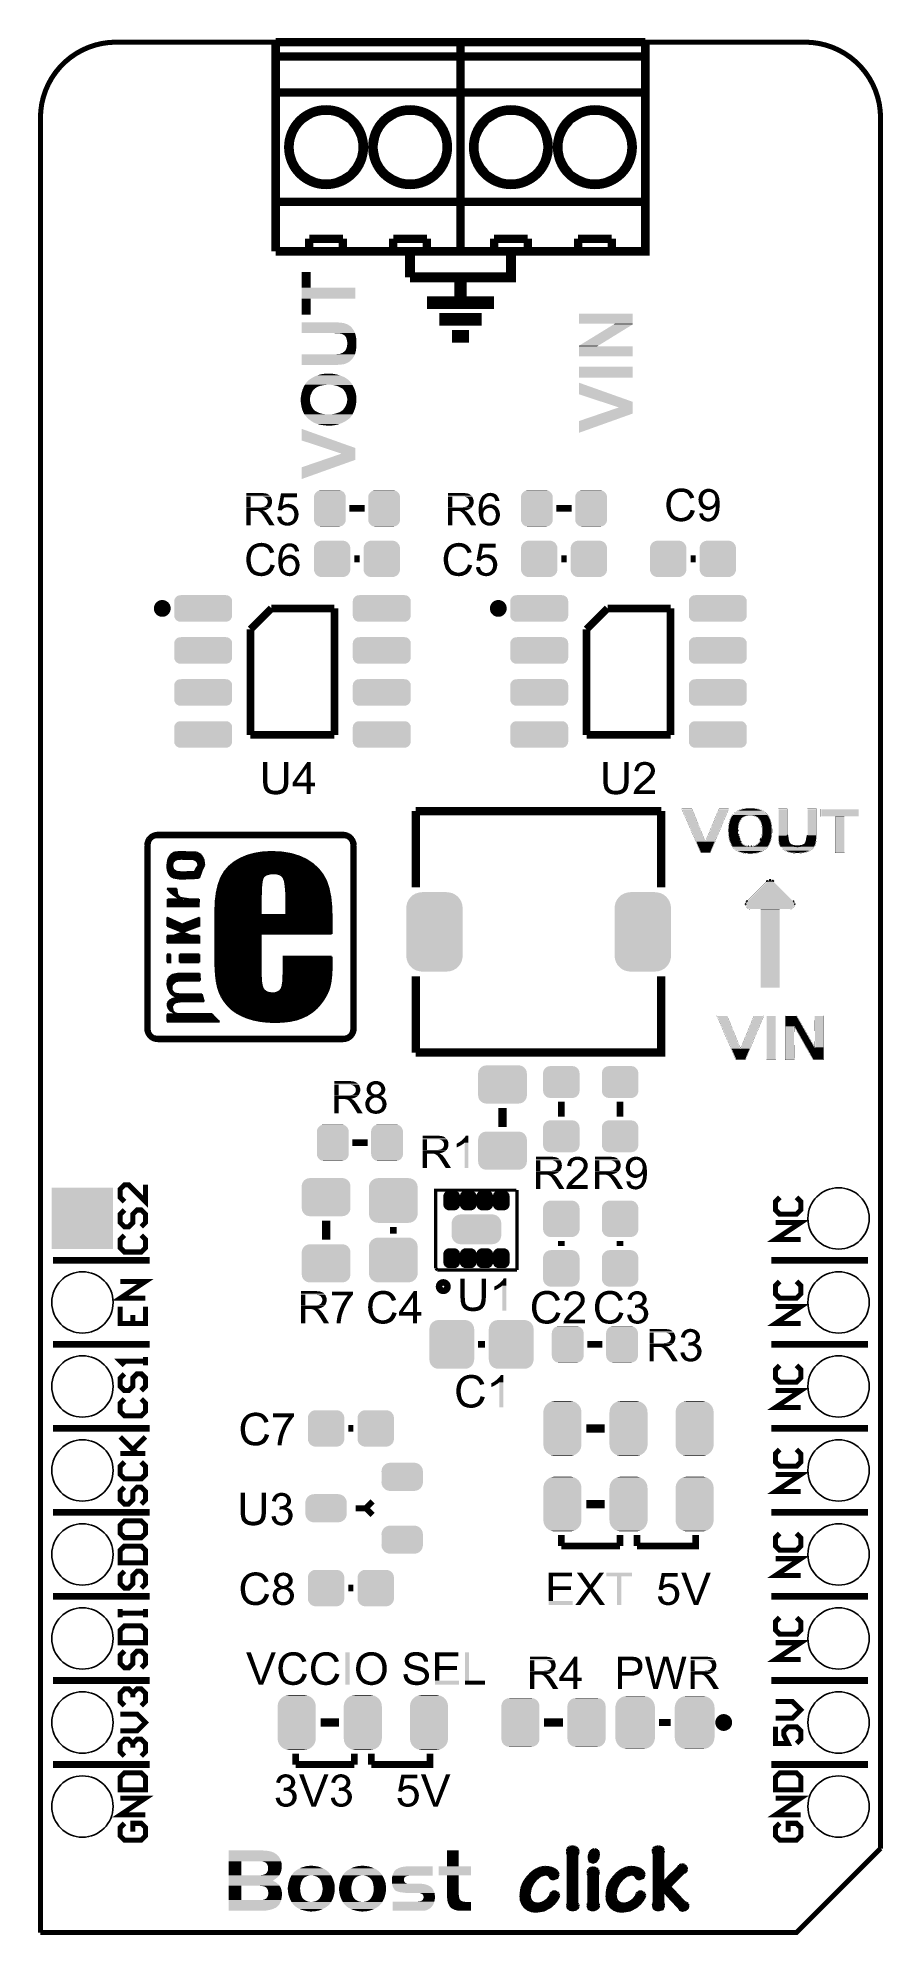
# Model space of a CAD drawing. Extents: x -0.05 to 0.95, y -0.15 to 2.1.
import ezdxf

# ---------------------------------------------------------------- set-up
doc = ezdxf.new("R2010")
doc.units = 0
doc.layers.get('0').update_dxf_attribs({"linetype": 'CONTINUOUS'})
for name, color, linetype in [('BOOST_CLICK_V100A_GKO', 5, 'CONTINUOUS'), ('BOOST_CLICK_V100A_GTO', 14, 'CONTINUOUS'), ('BOOST_CLICK_V100A_GTS', 12, 'CONTINUOUS')]:
    doc.layers.add(name, color=color, linetype=linetype)

# ---------------------------------------------------------------- blocks, each defined once
blk = doc.blocks.new('ROUND_69')
blk.add_circle((0, 0), 0.0001)
blk = doc.blocks.new('CUSTOM_72')
for points in [[(-0.0345, 0.0087), (-0.0341, 0.0107), (0.0345, 0.0087), (0.0342, 0.0107)], [(-0.0345, 0.0083), (-0.0345, 0.0087), (0.0345, 0.0083), (0.0345, 0.0087)], [(-0.0345, 0.0074), (-0.0345, 0.0083), (0.0345, 0.0074), (0.0345, 0.0083)], [(-0.0345, -0.0074), (-0.0345, 0.0074), (0.0345, -0.0074), (0.0345, 0.0074)], [(-0.0341, 0.0107), (-0.034, 0.0111), (0.0342, 0.0107), (0.0339, 0.0111)], [(-0.034, 0.0111), (-0.0329, 0.0129), (0.0339, 0.0111), (0.033, 0.0129)], [(-0.0329, 0.0129), (-0.0327, 0.0132), (0.033, 0.0129), (0.0327, 0.0132)], [(-0.0327, 0.0132), (-0.0311, 0.0146), (0.0327, 0.0132), (0.0312, 0.0146)], [(-0.0311, 0.0146), (-0.0309, 0.0148), (0.0312, 0.0146), (0.0307, 0.0148)], [(-0.0309, 0.0148), (-0.0288, 0.0156), (0.0307, 0.0148), (0.029, 0.0156)], [(-0.0288, 0.0156), (-0.0286, 0.0157), (0.029, 0.0156), (0.028, 0.0157)], [(-0.0286, 0.0157), (-0.0261, 0.0158), (0.028, 0.0157), (0.0269, 0.0158)], [(0.0261, 0.0158), (0.0266, 0.0158), (0.0269, 0.0158), (0.0266, 0.0158)], [(-0.0345, -0.0083), (-0.0345, -0.0074), (0.0345, -0.0083), (0.0345, -0.0074)], [(-0.0345, -0.0087), (-0.0345, -0.0083), (0.0345, -0.0087), (0.0345, -0.0083)], [(-0.0342, -0.0107), (-0.0345, -0.0087), (0.0341, -0.0107), (0.0345, -0.0087)], [(-0.0339, -0.0111), (-0.0342, -0.0107), (0.034, -0.0111), (0.0341, -0.0107)], [(-0.033, -0.0129), (-0.0339, -0.0111), (0.0329, -0.0129), (0.034, -0.0111)], [(-0.0327, -0.0132), (-0.033, -0.0129), (0.0327, -0.0132), (0.0329, -0.0129)], [(-0.0312, -0.0146), (-0.0327, -0.0132), (0.0311, -0.0146), (0.0327, -0.0132)], [(-0.0307, -0.0148), (-0.0312, -0.0146), (0.0309, -0.0148), (0.0311, -0.0146)], [(-0.029, -0.0156), (-0.0307, -0.0148), (0.0288, -0.0156), (0.0309, -0.0148)], [(-0.028, -0.0157), (-0.029, -0.0156), (0.0286, -0.0157), (0.0288, -0.0156)], [(-0.0269, -0.0158), (-0.028, -0.0157), (0.0261, -0.0158), (0.0286, -0.0157)], [(-0.0266, -0.0158), (-0.0269, -0.0158), (-0.0266, -0.0158), (-0.0261, -0.0158)]]:
    blk.add_solid(points)
blk = doc.blocks.new('CUSTOM_73')
for points in [[(-0.019, 0.0136), (-0.0186, 0.0158), (0.0189, 0.0136), (0.0186, 0.0158)], [(-0.019, 0.0132), (-0.019, 0.0136), (0.019, 0.0132), (0.0189, 0.0136)], [(-0.019, 0.0123), (-0.019, 0.0132), (0.019, 0.0123), (0.019, 0.0132)], [(-0.019, -0.0123), (-0.019, 0.0123), (0.019, -0.0123), (0.019, 0.0123)], [(-0.019, 0.0123), (-0.019, 0.0123), (0.019, 0.0123)], [(-0.0186, 0.0158), (-0.0185, 0.0161), (0.0186, 0.0158), (0.0184, 0.0161)], [(-0.0185, 0.0161), (-0.0174, 0.0181), (0.0184, 0.0161), (0.0174, 0.0181)], [(-0.0174, 0.0181), (-0.0172, 0.0184), (0.0174, 0.0181), (0.0172, 0.0184)], [(-0.0172, 0.0184), (-0.0156, 0.02), (0.0172, 0.0184), (0.0156, 0.02)], [(-0.0156, 0.02), (-0.0154, 0.0202), (0.0156, 0.02), (0.0153, 0.0202)], [(-0.0154, 0.0202), (-0.0132, 0.0212), (0.0153, 0.0202), (0.0134, 0.0212)], [(-0.0132, 0.0212), (-0.013, 0.0213), (0.0134, 0.0212), (0.0128, 0.0213)], [(-0.013, 0.0213), (-0.0105, 0.0217), (0.0128, 0.0213), (0.0108, 0.0217)], [(-0.0105, 0.0217), (-0.0104, 0.0217), (0.0108, 0.0217), (0.0104, 0.0217)], [(-0.019, -0.0132), (-0.019, -0.0123), (0.019, -0.0132), (0.019, -0.0123)], [(-0.019, -0.0123), (-0.019, -0.0123), (0.019, -0.0123)], [(-0.0189, -0.0136), (-0.019, -0.0132), (0.019, -0.0136), (0.019, -0.0132)], [(-0.0186, -0.0158), (-0.0189, -0.0136), (0.0186, -0.0158), (0.019, -0.0136)], [(-0.0184, -0.0161), (-0.0186, -0.0158), (0.0185, -0.0161), (0.0186, -0.0158)], [(-0.0174, -0.0181), (-0.0184, -0.0161), (0.0174, -0.0181), (0.0185, -0.0161)], [(-0.0172, -0.0184), (-0.0174, -0.0181), (0.0172, -0.0184), (0.0174, -0.0181)], [(-0.0156, -0.02), (-0.0172, -0.0184), (0.0156, -0.02), (0.0172, -0.0184)], [(-0.0153, -0.0202), (-0.0156, -0.02), (0.0154, -0.0202), (0.0156, -0.02)], [(-0.0134, -0.0212), (-0.0153, -0.0202), (0.0132, -0.0212), (0.0154, -0.0202)], [(-0.0128, -0.0213), (-0.0134, -0.0212), (0.013, -0.0213), (0.0132, -0.0212)], [(-0.0108, -0.0217), (-0.0128, -0.0213), (0.0105, -0.0217), (0.013, -0.0213)], [(-0.0104, -0.0217), (-0.0108, -0.0217), (0.0104, -0.0217), (0.0105, -0.0217)]]:
    blk.add_solid(points)
blk = doc.blocks.new('CUSTOM_74')
for points in [[(-0.0217, 0.0134), (-0.0212, 0.0151), (0.0216, 0.0134), (0.0213, 0.0151)], [(-0.0217, 0.0124), (-0.0217, 0.0134), (0.0217, 0.0124), (0.0216, 0.0134)], [(-0.0217, -0.0124), (-0.0217, 0.0124), (0.0217, -0.0124), (0.0217, 0.0124)], [(-0.0212, 0.0151), (-0.021, 0.016), (0.0213, 0.0151), (0.0209, 0.016)], [(-0.021, 0.016), (-0.02, 0.0176), (0.0209, 0.016), (0.0201, 0.0176)], [(-0.02, 0.0176), (-0.0196, 0.0183), (0.0201, 0.0176), (0.0194, 0.0183)], [(-0.0196, 0.0183), (-0.0182, 0.0196), (0.0194, 0.0183), (0.0183, 0.0196)], [(-0.0182, 0.0196), (-0.0176, 0.0201), (0.0183, 0.0196), (0.0174, 0.0201)], [(-0.0176, 0.0201), (-0.0158, 0.021), (0.0174, 0.0201), (0.016, 0.021)], [(-0.0158, 0.021), (-0.0151, 0.0213), (0.016, 0.021), (0.0147, 0.0213)], [(-0.0151, 0.0213), (-0.0127, 0.0217), (0.0147, 0.0213), (0.0134, 0.0217)], [(-0.0127, 0.0217), (-0.0124, 0.0217), (0.0134, 0.0217), (0.0124, 0.0217)], [(-0.0216, -0.0134), (-0.0217, -0.0124), (0.0217, -0.0134), (0.0217, -0.0124)], [(-0.0213, -0.0151), (-0.0216, -0.0134), (0.0212, -0.0151), (0.0217, -0.0134)], [(-0.0209, -0.016), (-0.0213, -0.0151), (0.021, -0.016), (0.0212, -0.0151)], [(-0.0201, -0.0176), (-0.0209, -0.016), (0.02, -0.0176), (0.021, -0.016)], [(-0.0194, -0.0183), (-0.0201, -0.0176), (0.0196, -0.0183), (0.02, -0.0176)], [(-0.0183, -0.0196), (-0.0194, -0.0183), (0.0182, -0.0196), (0.0196, -0.0183)], [(-0.0174, -0.0201), (-0.0183, -0.0196), (0.0176, -0.0201), (0.0182, -0.0196)], [(-0.016, -0.021), (-0.0174, -0.0201), (0.0158, -0.021), (0.0176, -0.0201)], [(-0.0147, -0.0213), (-0.016, -0.021), (0.0151, -0.0213), (0.0158, -0.021)], [(-0.0134, -0.0217), (-0.0147, -0.0213), (0.0127, -0.0217), (0.0151, -0.0213)], [(-0.0124, -0.0217), (-0.0134, -0.0217), (0.0124, -0.0217), (0.0127, -0.0217)]]:
    blk.add_solid(points)
blk = doc.blocks.new('CUSTOM_75')
for points in [[(-0.0222, 0.0224), (-0.0219, 0.0237), (0.0223, 0.0224), (0.0218, 0.0237)], [(-0.0219, 0.0237), (-0.021, 0.0255), (0.0218, 0.0237), (0.0211, 0.0255)], [(-0.021, 0.0255), (-0.0204, 0.0266), (0.0211, 0.0255), (0.0203, 0.0266)], [(-0.0204, 0.0266), (-0.0191, 0.0282), (0.0203, 0.0266), (0.0192, 0.0282)], [(-0.0191, 0.0282), (-0.0183, 0.0291), (0.0192, 0.0282), (0.0181, 0.0291)], [(-0.0183, 0.0291), (-0.0166, 0.0303), (0.0181, 0.0291), (0.0167, 0.0303)], [(-0.0166, 0.0303), (-0.0156, 0.031), (0.0167, 0.0303), (0.0154, 0.031)], [(-0.0156, 0.031), (-0.0136, 0.0318), (0.0154, 0.031), (0.0138, 0.0318)], [(-0.0136, 0.0318), (-0.0126, 0.0321), (0.0138, 0.0318), (0.0122, 0.0321)], [(-0.0126, 0.0321), (-0.0099, 0.0325), (0.0122, 0.0321), (0.0106, 0.0325)], [(-0.0099, 0.0325), (-0.0094, 0.0326), (0.0106, 0.0325), (0.0094, 0.0326)], [(-0.0227, -0.0192), (-0.0227, 0.0192), (0.0227, -0.0192), (0.0227, 0.0192)], [(-0.0226, 0.0205), (-0.0222, 0.0224), (0.0225, 0.0205), (0.0223, 0.0224)], [(-0.0226, 0.0192), (-0.0226, 0.0205), (0.0226, 0.0192), (0.0225, 0.0205)], [(-0.0225, -0.0205), (-0.0226, -0.0192), (0.0226, -0.0205), (0.0226, -0.0192)], [(-0.0223, -0.0224), (-0.0225, -0.0205), (0.0222, -0.0224), (0.0226, -0.0205)], [(-0.0218, -0.0237), (-0.0223, -0.0224), (0.0219, -0.0237), (0.0222, -0.0224)], [(-0.0211, -0.0255), (-0.0218, -0.0237), (0.021, -0.0255), (0.0219, -0.0237)], [(-0.0203, -0.0266), (-0.0211, -0.0255), (0.0204, -0.0266), (0.021, -0.0255)], [(-0.0192, -0.0282), (-0.0203, -0.0266), (0.0191, -0.0282), (0.0204, -0.0266)], [(-0.0181, -0.0291), (-0.0192, -0.0282), (0.0183, -0.0291), (0.0191, -0.0282)], [(-0.0167, -0.0303), (-0.0181, -0.0291), (0.0166, -0.0303), (0.0183, -0.0291)], [(-0.0154, -0.031), (-0.0167, -0.0303), (0.0156, -0.031), (0.0166, -0.0303)], [(-0.0138, -0.0318), (-0.0154, -0.031), (0.0136, -0.0318), (0.0156, -0.031)], [(-0.0122, -0.0321), (-0.0138, -0.0318), (0.0126, -0.0321), (0.0136, -0.0318)], [(-0.0106, -0.0325), (-0.0122, -0.0321), (0.0099, -0.0325), (0.0126, -0.0321)], [(-0.0094, -0.0326), (-0.0106, -0.0325), (0.0094, -0.0326), (0.0099, -0.0325)]]:
    blk.add_solid(points)
blk = doc.blocks.new('CUSTOM_76')
for points in [[(-0.0231, 0.021), (-0.0227, 0.0226), (0.0233, 0.021), (0.0226, 0.0226)], [(-0.0227, 0.0226), (-0.022, 0.0241), (0.0226, 0.0226), (0.0221, 0.0241)], [(-0.022, 0.0241), (-0.0212, 0.0256), (0.0221, 0.0241), (0.0211, 0.0256)], [(-0.0212, 0.0256), (-0.0201, 0.0268), (0.0211, 0.0256), (0.0202, 0.0268)], [(-0.0201, 0.0268), (-0.019, 0.0281), (0.0202, 0.0268), (0.0188, 0.0281)], [(-0.019, 0.0281), (-0.0175, 0.0291), (0.0188, 0.0281), (0.0177, 0.0291)], [(-0.0175, 0.0291), (-0.0163, 0.03), (0.0177, 0.0291), (0.016, 0.03)], [(-0.0163, 0.03), (-0.0145, 0.0306), (0.016, 0.03), (0.0148, 0.0306)], [(-0.0145, 0.0306), (-0.0131, 0.0311), (0.0148, 0.0306), (0.0127, 0.0311)], [(-0.0131, 0.0311), (-0.0108, 0.0314), (0.0127, 0.0311), (0.0116, 0.0314)], [(-0.0108, 0.0314), (-0.0098, 0.0316), (0.0116, 0.0314), (0.0098, 0.0316)], [(-0.0237, 0.0177), (-0.0235, 0.0194), (0.0237, 0.0177), (0.0234, 0.0194)], [(-0.0237, -0.0177), (-0.0237, 0.0177), (0.0237, -0.0177), (0.0237, 0.0177)], [(-0.0235, 0.0194), (-0.0231, 0.021), (0.0234, 0.0194), (0.0233, 0.021)], [(-0.0234, -0.0194), (-0.0237, -0.0177), (0.0235, -0.0194), (0.0237, -0.0177)], [(-0.0233, -0.021), (-0.0234, -0.0194), (0.0231, -0.021), (0.0235, -0.0194)], [(-0.0226, -0.0226), (-0.0233, -0.021), (0.0227, -0.0226), (0.0231, -0.021)], [(-0.0221, -0.0241), (-0.0226, -0.0226), (0.022, -0.0241), (0.0227, -0.0226)], [(-0.0211, -0.0256), (-0.0221, -0.0241), (0.0212, -0.0256), (0.022, -0.0241)], [(-0.0202, -0.0268), (-0.0211, -0.0256), (0.0201, -0.0268), (0.0212, -0.0256)], [(-0.0188, -0.0281), (-0.0202, -0.0268), (0.019, -0.0281), (0.0201, -0.0268)], [(-0.0177, -0.0291), (-0.0188, -0.0281), (0.0175, -0.0291), (0.019, -0.0281)], [(-0.016, -0.03), (-0.0177, -0.0291), (0.0163, -0.03), (0.0175, -0.0291)], [(-0.0148, -0.0306), (-0.016, -0.03), (0.0145, -0.0306), (0.0163, -0.03)], [(-0.0127, -0.0311), (-0.0148, -0.0306), (0.0131, -0.0311), (0.0145, -0.0306)], [(-0.0116, -0.0314), (-0.0127, -0.0311), (0.0108, -0.0314), (0.0131, -0.0311)], [(-0.0098, -0.0316), (-0.0116, -0.0314), (0.0098, -0.0316), (0.0108, -0.0314)]]:
    blk.add_solid(points)
blk = doc.blocks.new('CUSTOM_77')
for points in [[(-0.0241, 0.0446), (-0.0223, 0.0457), (0.0243, 0.0446), (0.0221, 0.0457)], [(-0.0223, 0.0457), (-0.0205, 0.0462), (0.0221, 0.0457), (0.0208, 0.0462)], [(-0.0205, 0.0462), (-0.0186, 0.0468), (0.0208, 0.0462), (0.0182, 0.0468)], [(-0.0186, 0.0468), (-0.0161, 0.0471), (0.0182, 0.0468), (0.017, 0.0471)], [(-0.0161, 0.0471), (-0.0147, 0.0472), (0.017, 0.0471), (0.0147, 0.0472)], [(-0.0147, 0.0472), (-0.0147, 0.0473), (0.0147, 0.0472), (0.0147, 0.0473)], [(-0.0336, 0.0285), (-0.0334, 0.0308), (0.0336, 0.0285), (0.0333, 0.0308)], [(-0.0336, -0.0285), (-0.0336, 0.0285), (0.0336, -0.0285), (0.0336, 0.0285)], [(-0.0334, 0.0308), (-0.033, 0.0324), (0.0333, 0.0308), (0.0331, 0.0324)], [(-0.033, 0.0324), (-0.0325, 0.0346), (0.0331, 0.0324), (0.0324, 0.0346)], [(-0.0325, 0.0346), (-0.0318, 0.0361), (0.0324, 0.0346), (0.0319, 0.0361)], [(-0.0318, 0.0361), (-0.0309, 0.0381), (0.0319, 0.0361), (0.0308, 0.0381)], [(-0.0309, 0.0381), (-0.0299, 0.0394), (0.0308, 0.0381), (0.03, 0.0394)], [(-0.0299, 0.0394), (-0.0286, 0.0412), (0.03, 0.0394), (0.0284, 0.0412)], [(-0.0286, 0.0412), (-0.0273, 0.0423), (0.0284, 0.0412), (0.0274, 0.0423)], [(-0.0273, 0.0423), (-0.0257, 0.0438), (0.0274, 0.0423), (0.0255, 0.0438)], [(-0.0257, 0.0438), (-0.0241, 0.0446), (0.0255, 0.0438), (0.0243, 0.0446)], [(-0.0333, -0.0308), (-0.0336, -0.0285), (0.0334, -0.0308), (0.0336, -0.0285)], [(-0.0331, -0.0324), (-0.0333, -0.0308), (0.033, -0.0324), (0.0334, -0.0308)], [(-0.0324, -0.0346), (-0.0331, -0.0324), (0.0325, -0.0346), (0.033, -0.0324)], [(-0.0319, -0.0361), (-0.0324, -0.0346), (0.0318, -0.0361), (0.0325, -0.0346)], [(-0.0308, -0.0381), (-0.0319, -0.0361), (0.0309, -0.0381), (0.0318, -0.0361)], [(-0.03, -0.0394), (-0.0308, -0.0381), (0.0299, -0.0394), (0.0309, -0.0381)], [(-0.0284, -0.0412), (-0.03, -0.0394), (0.0286, -0.0412), (0.0299, -0.0394)], [(-0.0274, -0.0423), (-0.0284, -0.0412), (0.0273, -0.0423), (0.0286, -0.0412)], [(-0.0255, -0.0438), (-0.0274, -0.0423), (0.0257, -0.0438), (0.0273, -0.0423)], [(-0.0243, -0.0446), (-0.0255, -0.0438), (0.0241, -0.0446), (0.0257, -0.0438)], [(-0.022, -0.0457), (-0.0243, -0.0446), (0.0223, -0.0457), (0.0241, -0.0446)], [(-0.0208, -0.0462), (-0.022, -0.0457), (0.0205, -0.0462), (0.0223, -0.0457)], [(-0.0181, -0.0468), (-0.0208, -0.0462), (0.0186, -0.0468), (0.0205, -0.0462)], [(-0.017, -0.0471), (-0.0181, -0.0468), (0.0161, -0.0471), (0.0186, -0.0468)], [(-0.0147, -0.0472), (-0.017, -0.0471), (0.0148, -0.0472), (0.0161, -0.0471)], [(-0.0147, -0.0473), (-0.0147, -0.0472), (0.0147, -0.0473), (0.0147, -0.0472)], [(-0.0147, -0.0472), (-0.0147, -0.0472), (0.0147, -0.0472), (0.0148, -0.0472)]]:
    blk.add_solid(points)
blk = doc.blocks.new('CUSTOM_78')
for points in [[(-0.0217, 0.0134), (-0.0212, 0.0151), (0.0216, 0.0134), (0.0213, 0.0151)], [(-0.0217, 0.0124), (-0.0217, 0.0134), (0.0217, 0.0124), (0.0216, 0.0134)], [(-0.0217, -0.0124), (-0.0217, 0.0124), (0.0217, -0.0124), (0.0217, 0.0124)], [(-0.0212, 0.0151), (-0.021, 0.016), (0.0213, 0.0151), (0.0209, 0.016)], [(-0.021, 0.016), (-0.02, 0.0176), (0.0209, 0.016), (0.0201, 0.0176)], [(-0.02, 0.0176), (-0.0196, 0.0183), (0.0201, 0.0176), (0.0194, 0.0183)], [(-0.0196, 0.0183), (-0.0182, 0.0196), (0.0194, 0.0183), (0.0183, 0.0196)], [(-0.0182, 0.0196), (-0.0176, 0.0201), (0.0183, 0.0196), (0.0174, 0.0201)], [(-0.0176, 0.0201), (-0.0158, 0.021), (0.0174, 0.0201), (0.016, 0.021)], [(-0.0158, 0.021), (-0.0151, 0.0213), (0.016, 0.021), (0.0147, 0.0213)], [(-0.0151, 0.0213), (-0.0127, 0.0217), (0.0147, 0.0213), (0.0134, 0.0217)], [(-0.0127, 0.0217), (-0.0124, 0.0217), (0.0134, 0.0217), (0.0124, 0.0217)], [(-0.0216, -0.0134), (-0.0217, -0.0124), (0.0217, -0.0134), (0.0217, -0.0124)], [(-0.0213, -0.0151), (-0.0216, -0.0134), (0.0212, -0.0151), (0.0217, -0.0134)], [(-0.0209, -0.016), (-0.0213, -0.0151), (0.021, -0.016), (0.0212, -0.0151)], [(-0.0201, -0.0176), (-0.0209, -0.016), (0.02, -0.0176), (0.021, -0.016)], [(-0.0194, -0.0183), (-0.0201, -0.0176), (0.0196, -0.0183), (0.02, -0.0176)], [(-0.0183, -0.0196), (-0.0194, -0.0183), (0.0182, -0.0196), (0.0196, -0.0183)], [(-0.0174, -0.0201), (-0.0183, -0.0196), (0.0176, -0.0201), (0.0182, -0.0196)], [(-0.016, -0.021), (-0.0174, -0.0201), (0.0158, -0.021), (0.0176, -0.0201)], [(-0.0147, -0.0213), (-0.016, -0.021), (0.0151, -0.0213), (0.0158, -0.021)], [(-0.0134, -0.0217), (-0.0147, -0.0213), (0.0127, -0.0217), (0.0151, -0.0213)], [(-0.0124, -0.0217), (-0.0134, -0.0217), (0.0124, -0.0217), (0.0127, -0.0217)]]:
    blk.add_solid(points)
blk = doc.blocks.new('CUSTOM_79')
for points in [[(-0.0261, 0.0211), (-0.0254, 0.0232), (0.0262, 0.0211), (0.0253, 0.0232)], [(-0.0254, 0.0232), (-0.0249, 0.0238), (0.0253, 0.0232), (0.025, 0.0238)], [(-0.0249, 0.0238), (-0.0237, 0.0256), (0.025, 0.0238), (0.0236, 0.0256)], [(-0.0237, 0.0256), (-0.0231, 0.0261), (0.0236, 0.0256), (0.0232, 0.0261)], [(-0.0231, 0.0261), (-0.0214, 0.0274), (0.0232, 0.0261), (0.0213, 0.0274)], [(-0.0214, 0.0274), (-0.0206, 0.0278), (0.0213, 0.0274), (0.0208, 0.0278)], [(-0.0206, 0.0278), (-0.0188, 0.0286), (0.0208, 0.0278), (0.0185, 0.0286)], [(-0.0188, 0.0286), (-0.0175, 0.0288), (0.0185, 0.0286), (0.018, 0.0288)], [(-0.0175, 0.0288), (-0.0158, 0.029), (0.018, 0.0288), (0.0158, 0.029)], [(-0.0267, -0.0182), (-0.0267, 0.0182), (0.0267, -0.0182), (0.0267, 0.0182)], [(-0.0266, 0.0182), (-0.0264, 0.0204), (0.0266, 0.0182), (0.0263, 0.0204)], [(-0.0264, 0.0204), (-0.0261, 0.0211), (0.0263, 0.0204), (0.0262, 0.0211)], [(-0.0263, -0.0204), (-0.0266, -0.0182), (0.0264, -0.0204), (0.0266, -0.0182)], [(-0.0262, -0.0211), (-0.0263, -0.0204), (0.0261, -0.0211), (0.0264, -0.0204)], [(-0.0253, -0.0232), (-0.0262, -0.0211), (0.0254, -0.0232), (0.0261, -0.0211)], [(-0.025, -0.0238), (-0.0253, -0.0232), (0.0249, -0.0238), (0.0254, -0.0232)], [(-0.0236, -0.0256), (-0.025, -0.0238), (0.0237, -0.0256), (0.0249, -0.0238)], [(-0.0232, -0.0261), (-0.0236, -0.0256), (0.0231, -0.0261), (0.0237, -0.0256)], [(-0.0213, -0.0274), (-0.0232, -0.0261), (0.0214, -0.0274), (0.0231, -0.0261)], [(-0.0208, -0.0278), (-0.0213, -0.0274), (0.0206, -0.0278), (0.0214, -0.0274)], [(-0.0185, -0.0286), (-0.0208, -0.0278), (0.0188, -0.0286), (0.0206, -0.0278)], [(-0.018, -0.0288), (-0.0185, -0.0286), (0.0175, -0.0288), (0.0188, -0.0286)], [(-0.0158, -0.029), (-0.018, -0.0288), (0.0158, -0.029), (0.0175, -0.0288)]]:
    blk.add_solid(points)
blk = doc.blocks.new('CUSTOM_80')
for points in [[(-0.0273, 0.0214), (-0.0261, 0.0232), (0.0274, 0.0214), (0.026, 0.0232)], [(-0.0261, 0.0232), (-0.0254, 0.0237), (0.026, 0.0232), (0.0255, 0.0237)], [(-0.0254, 0.0237), (-0.0238, 0.025), (0.0255, 0.0237), (0.0237, 0.025)], [(-0.0238, 0.025), (-0.023, 0.0254), (0.0237, 0.025), (0.0231, 0.0254)], [(-0.023, 0.0254), (-0.0211, 0.0262), (0.0231, 0.0254), (0.0209, 0.0262)], [(-0.0211, 0.0262), (-0.0198, 0.0264), (0.0209, 0.0262), (0.0204, 0.0264)], [(-0.0198, 0.0264), (-0.0182, 0.0266), (0.0204, 0.0264), (0.0182, 0.0266)], [(-0.0182, 0.0266), (-0.0182, 0.0267), (0.0182, 0.0266), (0.0182, 0.0267)], [(-0.029, 0.0158), (-0.0288, 0.018), (0.029, 0.0158), (0.0287, 0.018)], [(-0.029, -0.0158), (-0.029, 0.0158), (0.029, -0.0158), (0.029, 0.0158)], [(-0.0288, 0.018), (-0.0285, 0.0188), (0.0287, 0.018), (0.0286, 0.0188)], [(-0.0285, 0.0188), (-0.0278, 0.0208), (0.0286, 0.0188), (0.0277, 0.0208)], [(-0.0278, 0.0208), (-0.0273, 0.0214), (0.0277, 0.0208), (0.0274, 0.0214)], [(-0.0287, -0.018), (-0.029, -0.0158), (0.0288, -0.018), (0.029, -0.0158)], [(-0.0286, -0.0188), (-0.0287, -0.018), (0.0285, -0.0188), (0.0288, -0.018)], [(-0.0277, -0.0208), (-0.0286, -0.0188), (0.0278, -0.0208), (0.0285, -0.0188)], [(-0.0274, -0.0214), (-0.0277, -0.0208), (0.0273, -0.0214), (0.0278, -0.0208)], [(-0.026, -0.0232), (-0.0274, -0.0214), (0.0261, -0.0232), (0.0273, -0.0214)], [(-0.0255, -0.0237), (-0.026, -0.0232), (0.0254, -0.0237), (0.0261, -0.0232)], [(-0.0237, -0.025), (-0.0255, -0.0237), (0.0238, -0.025), (0.0254, -0.0237)], [(-0.0231, -0.0254), (-0.0237, -0.025), (0.023, -0.0254), (0.0238, -0.025)], [(-0.0209, -0.0262), (-0.0231, -0.0254), (0.0211, -0.0262), (0.023, -0.0254)], [(-0.0204, -0.0264), (-0.0209, -0.0262), (0.0198, -0.0264), (0.0211, -0.0262)], [(-0.0182, -0.0266), (-0.0204, -0.0264), (0.0182, -0.0266), (0.0198, -0.0264)], [(-0.0182, -0.0267), (-0.0182, -0.0266), (0.0182, -0.0267), (0.0182, -0.0266)]]:
    blk.add_solid(points)
blk = doc.blocks.new('CUSTOM_81')
for points in [[(-0.0217, 0.0105), (-0.0216, 0.0117), (0.0217, 0.0105), (0.0215, 0.0117)], [(-0.0217, 0.0104), (-0.0217, 0.0105), (0.0217, 0.0104), (0.0217, 0.0105)], [(-0.0217, -0.0104), (-0.0217, 0.0104), (0.0217, -0.0104), (0.0217, 0.0104)], [(-0.0216, 0.0117), (-0.0212, 0.0131), (0.0215, 0.0117), (0.0213, 0.0131)], [(-0.0212, 0.0131), (-0.0209, 0.0142), (0.0213, 0.0131), (0.0207, 0.0142)], [(-0.0209, 0.0142), (-0.02, 0.0154), (0.0207, 0.0142), (0.0201, 0.0154)], [(-0.02, 0.0154), (-0.0194, 0.0163), (0.0201, 0.0154), (0.0192, 0.0163)], [(-0.0194, 0.0163), (-0.0182, 0.0173), (0.0192, 0.0163), (0.0183, 0.0173)], [(-0.0182, 0.0173), (-0.0173, 0.0179), (0.0183, 0.0173), (0.0171, 0.0179)], [(-0.0173, 0.0179), (-0.0158, 0.0185), (0.0171, 0.0179), (0.0161, 0.0185)], [(-0.0158, 0.0185), (-0.0149, 0.0188), (0.0161, 0.0185), (0.0143, 0.0188)], [(-0.0149, 0.0188), (-0.0123, 0.019), (0.0143, 0.0188), (0.0137, 0.019)], [(0.0123, 0.019), (0.0135, 0.019), (0.0137, 0.019), (0.0135, 0.019)], [(-0.0217, -0.0105), (-0.0217, -0.0104), (0.0217, -0.0105), (0.0217, -0.0104)], [(-0.0215, -0.0117), (-0.0217, -0.0105), (0.0216, -0.0117), (0.0217, -0.0105)], [(-0.0213, -0.0131), (-0.0215, -0.0117), (0.0212, -0.0131), (0.0216, -0.0117)], [(-0.0207, -0.0142), (-0.0213, -0.0131), (0.0209, -0.0142), (0.0212, -0.0131)], [(-0.0201, -0.0154), (-0.0207, -0.0142), (0.02, -0.0154), (0.0209, -0.0142)], [(-0.0192, -0.0163), (-0.0201, -0.0154), (0.0194, -0.0163), (0.02, -0.0154)], [(-0.0183, -0.0173), (-0.0192, -0.0163), (0.0182, -0.0173), (0.0194, -0.0163)], [(-0.0171, -0.0179), (-0.0183, -0.0173), (0.0173, -0.0179), (0.0182, -0.0173)], [(-0.0161, -0.0185), (-0.0171, -0.0179), (0.0158, -0.0185), (0.0173, -0.0179)], [(-0.0143, -0.0188), (-0.0161, -0.0185), (0.0149, -0.0188), (0.0158, -0.0185)], [(-0.0137, -0.019), (-0.0143, -0.0188), (0.0123, -0.019), (0.0149, -0.0188)], [(-0.0135, -0.019), (-0.0137, -0.019), (-0.0135, -0.019), (-0.0123, -0.019)]]:
    blk.add_solid(points)
blk = doc.blocks.new('CUSTOM_82')
for points in [[(-0.0221, 0.0223), (-0.0199, 0.0226), (0.0218, 0.0223), (0.0206, 0.0226)], [(-0.0199, 0.0226), (-0.0194, 0.0227), (0.0206, 0.0226), (0.0194, 0.0227)], [(-0.029, 0.0131), (-0.0289, 0.0143), (0.029, 0.0131), (0.0288, 0.0143)], [(-0.029, -0.0131), (-0.029, 0.0131), (0.029, -0.0131), (0.029, 0.0131)], [(-0.0289, 0.0143), (-0.0285, 0.0158), (0.0288, 0.0143), (0.0286, 0.0158)], [(-0.0285, 0.0158), (-0.0282, 0.017), (0.0286, 0.0158), (0.0281, 0.017)], [(-0.0282, 0.017), (-0.0273, 0.0183), (0.0281, 0.017), (0.0274, 0.0183)], [(-0.0273, 0.0183), (-0.0267, 0.0193), (0.0274, 0.0183), (0.0266, 0.0193)], [(-0.0267, 0.0193), (-0.0255, 0.0204), (0.0266, 0.0193), (0.0256, 0.0204)], [(-0.0255, 0.0204), (-0.0246, 0.0211), (0.0256, 0.0204), (0.0245, 0.0211)], [(-0.0246, 0.0211), (-0.023, 0.0219), (0.0245, 0.0211), (0.0233, 0.0219)], [(-0.023, 0.0219), (-0.0221, 0.0223), (0.0233, 0.0219), (0.0218, 0.0223)], [(-0.0288, -0.0143), (-0.029, -0.0131), (0.0289, -0.0143), (0.029, -0.0131)], [(-0.0286, -0.0158), (-0.0288, -0.0143), (0.0285, -0.0158), (0.0289, -0.0143)], [(-0.0281, -0.017), (-0.0286, -0.0158), (0.0282, -0.017), (0.0285, -0.0158)], [(-0.0274, -0.0183), (-0.0281, -0.017), (0.0273, -0.0183), (0.0282, -0.017)], [(-0.0266, -0.0193), (-0.0274, -0.0183), (0.0267, -0.0193), (0.0273, -0.0183)], [(-0.0256, -0.0204), (-0.0266, -0.0193), (0.0255, -0.0204), (0.0267, -0.0193)], [(-0.0245, -0.0211), (-0.0256, -0.0204), (0.0246, -0.0211), (0.0255, -0.0204)], [(-0.0233, -0.0219), (-0.0245, -0.0211), (0.023, -0.0219), (0.0246, -0.0211)], [(-0.0218, -0.0223), (-0.0233, -0.0219), (0.0221, -0.0223), (0.023, -0.0219)], [(-0.0206, -0.0226), (-0.0218, -0.0223), (0.0199, -0.0226), (0.0221, -0.0223)], [(-0.0194, -0.0227), (-0.0206, -0.0226), (0.0194, -0.0227), (0.0199, -0.0226)]]:
    blk.add_solid(points)
blk = doc.blocks.new('CUSTOM_83')
for points in [[(-0.0222, 0.0221), (-0.0219, 0.0233), (0.0223, 0.0221), (0.0218, 0.0233)], [(-0.0219, 0.0233), (-0.021, 0.0246), (0.0218, 0.0233), (0.0211, 0.0246)], [(-0.021, 0.0246), (-0.0204, 0.0256), (0.0211, 0.0246), (0.0203, 0.0256)], [(-0.0204, 0.0256), (-0.0192, 0.0267), (0.0203, 0.0256), (0.0193, 0.0267)], [(-0.0192, 0.0267), (-0.0183, 0.0274), (0.0193, 0.0267), (0.0182, 0.0274)], [(-0.0183, 0.0274), (-0.0167, 0.0282), (0.0182, 0.0274), (0.017, 0.0282)], [(-0.0167, 0.0282), (-0.0158, 0.0286), (0.017, 0.0282), (0.0155, 0.0286)], [(-0.0158, 0.0286), (-0.0136, 0.0289), (0.0155, 0.0286), (0.0143, 0.0289)], [(-0.0136, 0.0289), (-0.0131, 0.029), (0.0143, 0.0289), (0.0131, 0.029)], [(-0.0227, 0.0194), (-0.0226, 0.0206), (0.0227, 0.0194), (0.0225, 0.0206)], [(-0.0227, -0.0194), (-0.0227, 0.0194), (0.0227, -0.0194), (0.0227, 0.0194)], [(-0.0226, 0.0206), (-0.0222, 0.0221), (0.0225, 0.0206), (0.0223, 0.0221)], [(-0.0225, -0.0206), (-0.0227, -0.0194), (0.0226, -0.0206), (0.0227, -0.0194)], [(-0.0223, -0.0221), (-0.0225, -0.0206), (0.0222, -0.0221), (0.0226, -0.0206)], [(-0.0218, -0.0233), (-0.0223, -0.0221), (0.0219, -0.0233), (0.0222, -0.0221)], [(-0.0211, -0.0246), (-0.0218, -0.0233), (0.021, -0.0246), (0.0219, -0.0233)], [(-0.0203, -0.0256), (-0.0211, -0.0246), (0.0204, -0.0256), (0.021, -0.0246)], [(-0.0193, -0.0267), (-0.0203, -0.0256), (0.0192, -0.0267), (0.0204, -0.0256)], [(-0.0182, -0.0274), (-0.0193, -0.0267), (0.0183, -0.0274), (0.0192, -0.0267)], [(-0.017, -0.0282), (-0.0182, -0.0274), (0.0167, -0.0282), (0.0183, -0.0274)], [(-0.0155, -0.0286), (-0.017, -0.0282), (0.0158, -0.0286), (0.0167, -0.0282)], [(-0.0143, -0.0289), (-0.0155, -0.0286), (0.0136, -0.0289), (0.0158, -0.0286)], [(-0.0131, -0.029), (-0.0143, -0.0289), (0.0131, -0.029), (0.0136, -0.0289)]]:
    blk.add_solid(points)
blk = doc.blocks.new('CUSTOM_84')
for points in [[(-0.0247, 0.0064), (-0.0245, 0.0083), (0.0247, 0.0064), (0.0244, 0.0083)], [(-0.0246, 0.0054), (-0.0247, 0.0064), (0.0246, 0.0054), (0.0247, 0.0064)], [(-0.0246, -0.0054), (-0.0246, 0.0054), (0.0246, -0.0054), (0.0246, 0.0054)], [(-0.0245, 0.0083), (-0.0242, 0.0092), (0.0244, 0.0083), (0.0243, 0.0092)], [(-0.0242, 0.0092), (-0.0236, 0.0111), (0.0243, 0.0092), (0.0235, 0.0111)], [(-0.0236, 0.0111), (-0.023, 0.0119), (0.0235, 0.0111), (0.0231, 0.0119)], [(-0.023, 0.0119), (-0.022, 0.0134), (0.0231, 0.0119), (0.0218, 0.0134)], [(-0.022, 0.0134), (-0.0212, 0.0141), (0.0218, 0.0134), (0.0213, 0.0141)], [(-0.0212, 0.0141), (-0.0197, 0.0153), (0.0213, 0.0141), (0.0196, 0.0153)], [(-0.0197, 0.0153), (-0.0187, 0.0157), (0.0196, 0.0153), (0.0189, 0.0157)], [(-0.0187, 0.0157), (-0.0171, 0.0164), (0.0189, 0.0157), (0.0168, 0.0164)], [(-0.0171, 0.0164), (-0.0155, 0.0166), (0.0168, 0.0164), (0.0162, 0.0166)], [(-0.0155, 0.0166), (-0.0143, 0.0168), (0.0162, 0.0166), (0.0143, 0.0168)], [(-0.0247, -0.0064), (-0.0246, -0.0054), (0.0247, -0.0064), (0.0246, -0.0054)], [(-0.0244, -0.0083), (-0.0247, -0.0064), (0.0245, -0.0083), (0.0247, -0.0064)], [(-0.0243, -0.0092), (-0.0244, -0.0083), (0.0242, -0.0092), (0.0245, -0.0083)], [(-0.0235, -0.0111), (-0.0243, -0.0092), (0.0236, -0.0111), (0.0242, -0.0092)], [(-0.0231, -0.0119), (-0.0235, -0.0111), (0.023, -0.0119), (0.0236, -0.0111)], [(-0.0218, -0.0134), (-0.0231, -0.0119), (0.022, -0.0134), (0.023, -0.0119)], [(-0.0213, -0.0141), (-0.0218, -0.0134), (0.0212, -0.0141), (0.022, -0.0134)], [(-0.0196, -0.0153), (-0.0213, -0.0141), (0.0197, -0.0153), (0.0212, -0.0141)], [(-0.0189, -0.0157), (-0.0196, -0.0153), (0.0187, -0.0157), (0.0197, -0.0153)], [(-0.0168, -0.0164), (-0.0189, -0.0157), (0.0171, -0.0164), (0.0187, -0.0157)], [(-0.0162, -0.0166), (-0.0168, -0.0164), (0.0155, -0.0166), (0.0171, -0.0164)], [(-0.0143, -0.0168), (-0.0162, -0.0166), (0.0143, -0.0168), (0.0155, -0.0166)]]:
    blk.add_solid(points)
blk = doc.blocks.new('CUSTOM_85')
for points in [[(-0.0296, 0.0069), (-0.0293, 0.0092), (0.0296, 0.0069), (0.0293, 0.0092)], [(-0.0296, -0.0069), (-0.0296, 0.0069), (0.0296, -0.0069), (0.0296, 0.0069)], [(-0.0293, 0.0092), (-0.0291, 0.0098), (0.0293, 0.0092), (0.0292, 0.0098)], [(-0.0291, 0.0098), (-0.0283, 0.012), (0.0292, 0.0098), (0.0283, 0.012)], [(-0.0283, 0.012), (-0.028, 0.0125), (0.0283, 0.012), (0.028, 0.0125)], [(-0.028, 0.0125), (-0.0266, 0.0144), (0.028, 0.0125), (0.0265, 0.0144)], [(-0.0266, 0.0144), (-0.0261, 0.0148), (0.0265, 0.0144), (0.0262, 0.0148)], [(-0.0261, 0.0148), (-0.0243, 0.0162), (0.0262, 0.0148), (0.0242, 0.0162)], [(-0.0243, 0.0162), (-0.0236, 0.0165), (0.0242, 0.0162), (0.0238, 0.0165)], [(-0.0236, 0.0165), (-0.0216, 0.0174), (0.0238, 0.0165), (0.0214, 0.0174)], [(-0.0216, 0.0174), (-0.0205, 0.0175), (0.0214, 0.0174), (0.021, 0.0175)], [(-0.0205, 0.0175), (-0.0187, 0.0178), (0.021, 0.0175), (0.0187, 0.0178)], [(-0.0293, -0.0092), (-0.0296, -0.0069), (0.0293, -0.0092), (0.0296, -0.0069)], [(-0.0292, -0.0098), (-0.0293, -0.0092), (0.0291, -0.0098), (0.0293, -0.0092)], [(-0.0283, -0.012), (-0.0292, -0.0098), (0.0283, -0.012), (0.0291, -0.0098)], [(-0.028, -0.0125), (-0.0283, -0.012), (0.028, -0.0125), (0.0283, -0.012)], [(-0.0265, -0.0144), (-0.028, -0.0125), (0.0266, -0.0144), (0.028, -0.0125)], [(-0.0262, -0.0148), (-0.0265, -0.0144), (0.0261, -0.0148), (0.0266, -0.0144)], [(-0.0242, -0.0162), (-0.0262, -0.0148), (0.0243, -0.0162), (0.0261, -0.0148)], [(-0.0238, -0.0165), (-0.0242, -0.0162), (0.0236, -0.0165), (0.0243, -0.0162)], [(-0.0214, -0.0174), (-0.0238, -0.0165), (0.0216, -0.0174), (0.0236, -0.0165)], [(-0.021, -0.0175), (-0.0214, -0.0174), (0.0205, -0.0175), (0.0216, -0.0174)], [(-0.0187, -0.0178), (-0.021, -0.0175), (0.0187, -0.0178), (0.0205, -0.0175)]]:
    blk.add_solid(points)
blk = doc.blocks.new('CUSTOM_86')
for points in [[(-0.01, 0.0049), (-0.0098, 0.0064), (0.01, 0.0049), (0.0097, 0.0064)], [(-0.0099, 0.0041), (-0.01, 0.0049), (0.0099, 0.0041), (0.01, 0.0049)], [(-0.0099, -0.0041), (-0.0099, 0.0041), (0.0099, -0.0041), (0.0099, 0.0041)], [(-0.0098, 0.0064), (-0.0095, 0.0072), (0.0097, 0.0064), (0.0096, 0.0072)], [(-0.0095, 0.0072), (-0.0089, 0.0086), (0.0096, 0.0072), (0.0088, 0.0086)], [(-0.0089, 0.0086), (-0.0083, 0.0093), (0.0088, 0.0086), (0.0084, 0.0093)], [(-0.0083, 0.0093), (-0.0073, 0.0103), (0.0084, 0.0093), (0.0072, 0.0103)], [(-0.0073, 0.0103), (-0.0065, 0.0108), (0.0072, 0.0103), (0.0066, 0.0108)], [(-0.0065, 0.0108), (-0.0053, 0.0115), (0.0066, 0.0108), (0.005, 0.0115)], [(-0.0053, 0.0115), (-0.0039, 0.0117), (0.005, 0.0115), (0.0045, 0.0117)], [(-0.0039, 0.0117), (-0.0029, 0.0118), (0.0045, 0.0117), (0.0029, 0.0118)], [(-0.01, -0.0049), (-0.0099, -0.0041), (0.01, -0.0049), (0.0099, -0.0041)], [(-0.0097, -0.0064), (-0.01, -0.0049), (0.0098, -0.0064), (0.01, -0.0049)], [(-0.0096, -0.0072), (-0.0097, -0.0064), (0.0095, -0.0072), (0.0098, -0.0064)], [(-0.0088, -0.0086), (-0.0096, -0.0072), (0.0089, -0.0086), (0.0095, -0.0072)], [(-0.0084, -0.0093), (-0.0088, -0.0086), (0.0083, -0.0093), (0.0089, -0.0086)], [(-0.0072, -0.0103), (-0.0084, -0.0093), (0.0073, -0.0103), (0.0083, -0.0093)], [(-0.0066, -0.0108), (-0.0072, -0.0103), (0.0065, -0.0108), (0.0073, -0.0103)], [(-0.005, -0.0115), (-0.0066, -0.0108), (0.0053, -0.0115), (0.0065, -0.0108)], [(-0.0045, -0.0117), (-0.005, -0.0115), (0.0039, -0.0117), (0.0053, -0.0115)], [(-0.0029, -0.0118), (-0.0045, -0.0117), (0.0029, -0.0118), (0.0039, -0.0117)]]:
    blk.add_solid(points)
blk = doc.blocks.new('ROUND_23')
blk.add_circle((0, 0), 0.0394)
blk = doc.blocks.new('SQUARE_24')
blk.add_solid([(0.0365, 0.0365), (0.0365, -0.0365), (-0.0365, 0.0365), (-0.0365, -0.0365)])
blk = doc.blocks.new('ROUND_42')
blk.add_circle((0, 0), 0.0365)

msp = doc.modelspace()

# ---------------------------------------------------------------- linework, layer by layer
at = {"layer": 'BOOST_CLICK_V100A_GKO', "const_width": 0.006}
for points in [[(0.04, 2.1, 0.414214), (-0.05, 2.01)], [(0.95, 2.01, 0.414214), (0.86, 2.1)]]:
    msp.add_lwpolyline(points, format="xyb", dxfattribs=at)
for points in [[(0.04, 2.1), (0.86, 2.1)], [(-0.05, -0.15), (-0.05, 2.01)], [(0.95, -0.05), (0.95, 2.01)], [(-0.05, -0.15), (0.85, -0.15), (0.95, -0.05)], [(-0.05, -0.15), (0.85, -0.15)]]:
    msp.add_lwpolyline(points, dxfattribs=at)
at = {"layer": 'BOOST_CLICK_V100A_GTO'}
for points, const_width in [([(0.23, 2.1), (0.45, 2.1)], 0.01), ([(0.23, 1.851), (0.23, 2.1)], 0.01), ([(0.23, 1.851), (0.45, 1.851), (0.45, 2.1)], 0.01), ([(0.45, 2.1), (0.67, 2.1)], 0.01), ([(0.45, 1.851), (0.45, 2.1)], 0.01), ([(0.45, 1.851), (0.67, 1.851), (0.67, 2.1)], 0.01), ([(0.23, 2.083), (0.45, 2.083)], 0.01), ([(0.45, 2.083), (0.67, 2.083)], 0.01), ([(0.23, 2.04), (0.45, 2.04)], 0.01), ([(0.45, 2.04), (0.67, 2.04)], 0.01), ([(0.23, 1.91), (0.45, 1.91)], 0.01), ([(0.45, 1.91), (0.67, 1.91)], 0.01), ([(0.27, 1.866), (0.31, 1.866)], 0.01), ([(0.27, 1.851), (0.27, 1.866)], 0.01), ([(0.31, 1.851), (0.31, 1.866)], 0.01), ([(0.37, 1.866), (0.41, 1.866)], 0.01), ([(0.37, 1.851), (0.37, 1.866)], 0.01), ([(0.39, 1.82), (0.51, 1.82), (0.51, 1.85)], 0.012), ([(0.39, 1.82), (0.39, 1.85)], 0.012), ([(0.41, 1.851), (0.41, 1.866)], 0.01), ([(0.49, 1.866), (0.53, 1.866)], 0.01), ([(0.49, 1.851), (0.49, 1.866)], 0.01), ([(0.53, 1.851), (0.53, 1.866)], 0.01), ([(0.59, 1.866), (0.63, 1.866)], 0.01), ([(0.59, 1.851), (0.59, 1.866)], 0.01), ([(0.63, 1.851), (0.63, 1.866)], 0.01), ([(0.45, 1.79), (0.45, 1.815)], 0.015), ([(0.41, 1.79), (0.49, 1.79)], 0.015), ([(0.425, 1.77), (0.475, 1.77)], 0.015), ([(0.44, 1.75), (0.46, 1.75)], 0.015), ([(0.3178, 1.545), (0.3358, 1.545)], 0.008), ([(0.5642, 1.545), (0.5822, 1.545)], 0.008), ([(0.3238, 1.485), (0.3298, 1.485)], 0.008), ([(0.5702, 1.485), (0.5762, 1.485)], 0.008), ([(0.7238, 1.485), (0.7298, 1.485)], 0.008), ([(0.2, 1.401), (0.225, 1.426)], 0.009), ([(0.225, 1.426), (0.3, 1.426)], 0.009), ([(0.3, 1.2755), (0.3, 1.426)], 0.009), ([(0.6, 1.401), (0.625, 1.426)], 0.009), ([(0.625, 1.426), (0.7, 1.426)], 0.009), ([(0.7, 1.2755), (0.7, 1.426)], 0.009), ([(0.2, 1.2755), (0.2, 1.401)], 0.009), ([(0.6, 1.2755), (0.6, 1.401)], 0.009), ([(0.2, 1.2755), (0.3, 1.2755)], 0.009), ([(0.6, 1.2755), (0.7, 1.2755)], 0.009), ([(0.3968, 1.094), (0.3968, 1.1847)], 0.01), ([(0.3968, 1.1847), (0.689, 1.1847)], 0.01), ([(0.689, 1.094), (0.689, 1.1847)], 0.01), ([(0.7132, 1.1874), (0.7257, 1.1874)], 0.0002), ([(0.7132, 1.1874), (0.736, 1.1351), (0.7474, 1.1351), (0.7693, 1.1874)], 0.0002), ([(0.7257, 1.1874), (0.7414, 1.1484)], 0.0002), ([(0.7414, 1.1484), (0.7576, 1.1874)], 0.0002), ([(0.7576, 1.1874), (0.7693, 1.1874)], 0.0002), ([(0.7705, 1.1741), (0.7706, 1.1743)], 0.0002), ([(0.7705, 1.1739), (0.7705, 1.1741)], 0.0002), ([(0.7706, 1.1744), (0.7707, 1.1746)], 0.0002), ([(0.7706, 1.1743), (0.7706, 1.1744)], 0.0002), ([(0.7707, 1.1748), (0.7708, 1.1749)], 0.0002), ([(0.7707, 1.1746), (0.7707, 1.1748)], 0.0002), ([(0.7708, 1.1749), (0.7709, 1.1751)], 0.0002), ([(0.7709, 1.1751), (0.771, 1.1753)], 0.0002), ([(0.771, 1.1754), (0.7711, 1.1756)], 0.0002), ([(0.771, 1.1753), (0.771, 1.1754)], 0.0002), ([(0.7711, 1.1756), (0.7712, 1.1758)], 0.0002), ([(0.7712, 1.1759), (0.7713, 1.1761)], 0.0002), ([(0.7712, 1.1758), (0.7712, 1.1759)], 0.0002), ([(0.7713, 1.1761), (0.7714, 1.1763)], 0.0002), ([(0.7714, 1.1763), (0.7715, 1.1765)], 0.0002), ([(0.7715, 1.1765), (0.7716, 1.1767)], 0.0002), ([(0.7716, 1.1767), (0.7717, 1.1768)], 0.0002), ([(0.7717, 1.177), (0.7718, 1.1772)], 0.0002), ([(0.7717, 1.1768), (0.7717, 1.177)], 0.0002), ([(0.7718, 1.1772), (0.7719, 1.1774)], 0.0002), ([(0.7719, 1.1774), (0.772, 1.1776)], 0.0002), ([(0.772, 1.1776), (0.7721, 1.1778)], 0.0002), ([(0.7721, 1.1778), (0.7723, 1.178)], 0.0002), ([(0.7723, 1.178), (0.7724, 1.1782)], 0.0002), ([(0.7724, 1.1782), (0.7725, 1.1784)], 0.0002), ([(0.7725, 1.1784), (0.7726, 1.1786)], 0.0002), ([(0.7726, 1.1786), (0.7728, 1.1789)], 0.0002), ([(0.7728, 1.1789), (0.7729, 1.1791)], 0.0002), ([(0.7729, 1.1791), (0.7731, 1.1793)], 0.0002), ([(0.7731, 1.1793), (0.7733, 1.1796)], 0.0002), ([(0.7733, 1.1796), (0.7734, 1.1798)], 0.0002), ([(0.7737, 1.1801), (0.7734, 1.1798)], 0.0002), ([(0.7739, 1.1804), (0.7737, 1.1801)], 0.0002), ([(0.7742, 1.1808), (0.7739, 1.1804)], 0.0002), ([(0.7745, 1.1812), (0.7742, 1.1808)], 0.0002), ([(0.7752, 1.1819), (0.7745, 1.1812)], 0.0002), ([(0.7757, 1.1824), (0.7752, 1.1819)], 0.0002), ([(0.7764, 1.183), (0.7757, 1.1824)], 0.0002), ([(0.7768, 1.1833), (0.7764, 1.183)], 0.0002), ([(0.7771, 1.1836), (0.7768, 1.1833)], 0.0002), ([(0.7774, 1.1838), (0.7771, 1.1836)], 0.0002), ([(0.7777, 1.184), (0.7774, 1.1838)], 0.0002), ([(0.7777, 1.184), (0.778, 1.1842)], 0.0002), ([(0.778, 1.1842), (0.7783, 1.1844)], 0.0002), ([(0.7783, 1.1844), (0.7785, 1.1845)], 0.0002), ([(0.7785, 1.1845), (0.7787, 1.1847)], 0.0002), ([(0.7787, 1.1847), (0.7789, 1.1848)], 0.0002), ([(0.7789, 1.1848), (0.7792, 1.1849)], 0.0002), ([(0.7792, 1.1849), (0.7794, 1.1851)], 0.0002), ([(0.7794, 1.1851), (0.7796, 1.1852)], 0.0002), ([(0.7796, 1.1852), (0.7798, 1.1853)], 0.0002), ([(0.7798, 1.1853), (0.78, 1.1854)], 0.0002), ([(0.78, 1.1854), (0.7802, 1.1855)], 0.0002), ([(0.7802, 1.1855), (0.7804, 1.1856)], 0.0002), ([(0.7804, 1.1856), (0.7806, 1.1857)], 0.0002), ([(0.7806, 1.1857), (0.7807, 1.1858)], 0.0002), ([(0.7807, 1.1858), (0.7809, 1.1859)], 0.0002), ([(0.7807, 1.1618), (0.7807, 1.162), (0.7807, 1.1621), (0.7807, 1.1622), (0.7807, 1.1623), (0.7807, 1.1625), (0.7807, 1.1626), (0.7808, 1.1627), (0.7808, 1.1628), (0.7808, 1.1629), (0.7808, 1.1631), (0.7808, 1.1632), (0.7808, 1.1633), (0.7808, 1.1634), (0.7808, 1.1635), (0.7808, 1.1637), (0.7808, 1.1638), (0.7808, 1.1639), (0.7808, 1.164), (0.7808, 1.1641), (0.7808, 1.1642), (0.7808, 1.1644), (0.7808, 1.1645), (0.7808, 1.1646), (0.7808, 1.1647), (0.7809, 1.1648), (0.7809, 1.1649), (0.7809, 1.165), (0.7809, 1.1652), (0.7809, 1.1653), (0.7809, 1.1654), (0.7809, 1.1655), (0.7809, 1.1656), (0.7809, 1.1657), (0.781, 1.1658), (0.781, 1.1659), (0.781, 1.166), (0.781, 1.1662), (0.781, 1.1663), (0.781, 1.1664), (0.781, 1.1665), (0.781, 1.1666), (0.7811, 1.1667), (0.7811, 1.1668), (0.7811, 1.1669), (0.7811, 1.167), (0.7811, 1.1671), (0.7811, 1.1672), (0.7812, 1.1673), (0.7812, 1.1674), (0.7812, 1.1675), (0.7812, 1.1676), (0.7812, 1.1677), (0.7812, 1.1678), (0.7813, 1.1679), (0.7813, 1.168), (0.7813, 1.1681), (0.7813, 1.1682), (0.7813, 1.1683), (0.7814, 1.1684), (0.7814, 1.1685), (0.7814, 1.1686), (0.7814, 1.1687), (0.7814, 1.1688), (0.7815, 1.1689), (0.7815, 1.169), (0.7815, 1.1691), (0.7815, 1.1692), (0.7816, 1.1693), (0.7816, 1.1694), (0.7816, 1.1695), (0.7816, 1.1696), (0.7817, 1.1697), (0.7817, 1.1698), (0.7817, 1.1699), (0.7818, 1.17), (0.7818, 1.1701), (0.7818, 1.1702), (0.7818, 1.1703), (0.7819, 1.1704), (0.7819, 1.1705), (0.7819, 1.1706), (0.782, 1.1707), (0.782, 1.1708), (0.782, 1.1709), (0.7821, 1.171), (0.7821, 1.1711), (0.7821, 1.1712), (0.7822, 1.1713), (0.7822, 1.1714), (0.7823, 1.1715), (0.7823, 1.1716), (0.7823, 1.1717), (0.7824, 1.1718), (0.7824, 1.1719), (0.7824, 1.172), (0.7825, 1.1721), (0.7826, 1.1722), (0.7826, 1.1723), (0.7826, 1.1724), (0.7827, 1.1725), (0.7827, 1.1726), (0.7828, 1.1727), (0.7828, 1.1728), (0.7829, 1.1729), (0.7829, 1.173), (0.783, 1.1731), (0.783, 1.1732), (0.7831, 1.1733), (0.7831, 1.1734), (0.7832, 1.1735), (0.7832, 1.1736), (0.7833, 1.1737), (0.7834, 1.1738), (0.7834, 1.1739), (0.7835, 1.174), (0.7835, 1.1741), (0.7836, 1.1742), (0.7837, 1.1743), (0.7837, 1.1744), (0.7838, 1.1745), (0.7839, 1.1746), (0.784, 1.1747), (0.7841, 1.1748), (0.7842, 1.175), (0.7843, 1.1751)], 0.0002), ([(0.7809, 1.1859), (0.7811, 1.1859)], 0.0002), ([(0.7811, 1.1859), (0.7813, 1.186)], 0.0002), ([(0.7813, 1.186), (0.7815, 1.1861)], 0.0002), ([(0.7815, 1.1861), (0.7817, 1.1862)], 0.0002), ([(0.7817, 1.1862), (0.7818, 1.1862)], 0.0002), ([(0.7818, 1.1862), (0.782, 1.1863)], 0.0002), ([(0.782, 1.1863), (0.7822, 1.1864)], 0.0002), ([(0.7822, 1.1864), (0.7823, 1.1864)], 0.0002), ([(0.7823, 1.1864), (0.7825, 1.1865)], 0.0002), ([(0.7825, 1.1865), (0.7827, 1.1866)], 0.0002), ([(0.7827, 1.1866), (0.7828, 1.1866)], 0.0002), ([(0.7828, 1.1866), (0.783, 1.1867)], 0.0002), ([(0.783, 1.1867), (0.7832, 1.1868)], 0.0002), ([(0.7832, 1.1868), (0.7834, 1.1868)], 0.0002), ([(0.7834, 1.1868), (0.7835, 1.1869)], 0.0002), ([(0.7835, 1.1869), (0.7837, 1.1869)], 0.0002), ([(0.7837, 1.1869), (0.7838, 1.187)], 0.0002), ([(0.7838, 1.187), (0.784, 1.187)], 0.0002), ([(0.784, 1.187), (0.7842, 1.1871)], 0.0002), ([(0.7842, 1.1871), (0.7843, 1.1871)], 0.0002), ([(0.7843, 1.1871), (0.7845, 1.1872)], 0.0002), ([(0.7843, 1.1751), (0.7844, 1.1752)], 0.0002), ([(0.7845, 1.1754), (0.7844, 1.1752)], 0.0002), ([(0.7845, 1.1872), (0.7847, 1.1872)], 0.0002), ([(0.7846, 1.1755), (0.7845, 1.1754)], 0.0002), ([(0.7848, 1.1757), (0.7846, 1.1755)], 0.0002), ([(0.7847, 1.1872), (0.7848, 1.1873)], 0.0002), ([(0.7848, 1.1873), (0.785, 1.1873)], 0.0002), ([(0.785, 1.1759), (0.7848, 1.1757)], 0.0002), ([(0.785, 1.1873), (0.7852, 1.1873)], 0.0002), ([(0.7853, 1.1762), (0.785, 1.1759)], 0.0002), ([(0.7852, 1.1873), (0.7853, 1.1874)], 0.0002), ([(0.7853, 1.1874), (0.7855, 1.1874)], 0.0002), ([(0.7855, 1.1874), (0.7857, 1.1875)], 0.0002), ([(0.7857, 1.1875), (0.7858, 1.1875)], 0.0002), ([(0.7858, 1.1875), (0.786, 1.1875)], 0.0002), ([(0.786, 1.1875), (0.7862, 1.1876)], 0.0002), ([(0.7862, 1.1876), (0.7864, 1.1876)], 0.0002), ([(0.7864, 1.1876), (0.7865, 1.1877)], 0.0002), ([(0.7865, 1.1877), (0.7867, 1.1877)], 0.0002), ([(0.7867, 1.1877), (0.7869, 1.1877)], 0.0002), ([(0.7869, 1.1877), (0.787, 1.1878)], 0.0002), ([(0.7871, 1.1776), (0.7869, 1.1775)], 0.0002), ([(0.787, 1.1878), (0.7872, 1.1878)], 0.0002), ([(0.7873, 1.1777), (0.7871, 1.1776)], 0.0002), ([(0.7872, 1.1878), (0.7873, 1.1878)], 0.0002), ([(0.7873, 1.1878), (0.7875, 1.1878)], 0.0002), ([(0.7875, 1.1778), (0.7873, 1.1777)], 0.0002), ([(0.7875, 1.1878), (0.7876, 1.1879)], 0.0002), ([(0.7877, 1.1779), (0.7875, 1.1778)], 0.0002), ([(0.7876, 1.1879), (0.7878, 1.1879)], 0.0002), ([(0.7877, 1.1779), (0.7879, 1.178), (0.788, 1.1781), (0.7882, 1.1782), (0.7883, 1.1782), (0.7885, 1.1783), (0.7886, 1.1784), (0.7887, 1.1784), (0.7889, 1.1785), (0.789, 1.1785), (0.7891, 1.1786), (0.7892, 1.1786), (0.7893, 1.1786), (0.7895, 1.1787), (0.7896, 1.1787), (0.7897, 1.1787), (0.7898, 1.1788), (0.7899, 1.1788), (0.79, 1.1789), (0.7901, 1.1789), (0.7902, 1.1789), (0.7903, 1.1789), (0.7904, 1.179), (0.7905, 1.179), (0.7907, 1.179), (0.7908, 1.179), (0.7909, 1.1791), (0.791, 1.1791), (0.7911, 1.1791), (0.7912, 1.1791), (0.7913, 1.1791), (0.7914, 1.1792), (0.7915, 1.1792), (0.7916, 1.1792), (0.7917, 1.1792), (0.7918, 1.1792), (0.7919, 1.1793), (0.792, 1.1793), (0.7921, 1.1793), (0.7922, 1.1793), (0.7923, 1.1793), (0.7924, 1.1793), (0.7925, 1.1793), (0.7926, 1.1794), (0.7927, 1.1794), (0.7928, 1.1794), (0.7929, 1.1794), (0.793, 1.1794), (0.7931, 1.1794), (0.7932, 1.1794), (0.7933, 1.1794), (0.7934, 1.1794), (0.7935, 1.1794), (0.7936, 1.1794), (0.7937, 1.1794), (0.7938, 1.1794), (0.7939, 1.1795), (0.794, 1.1795), (0.7941, 1.1795), (0.7942, 1.1795), (0.7943, 1.1795), (0.7944, 1.1795), (0.7945, 1.1795), (0.7946, 1.1795), (0.7947, 1.1795), (0.7948, 1.1795), (0.7949, 1.1795), (0.795, 1.1795), (0.7951, 1.1795), (0.7952, 1.1795), (0.7953, 1.1795), (0.7954, 1.1795), (0.7955, 1.1795), (0.7956, 1.1795), (0.7957, 1.1795), (0.7958, 1.1794), (0.7959, 1.1794), (0.796, 1.1794), (0.7961, 1.1794), (0.7962, 1.1794), (0.7963, 1.1794), (0.7964, 1.1794), (0.7965, 1.1794), (0.7966, 1.1794), (0.7967, 1.1794), (0.7968, 1.1794), (0.7969, 1.1794), (0.797, 1.1794), (0.7971, 1.1794), (0.7972, 1.1793), (0.7973, 1.1793), (0.7974, 1.1793), (0.7975, 1.1793), (0.7976, 1.1793), (0.7977, 1.1793), (0.7978, 1.1793), (0.7979, 1.1792), (0.798, 1.1792), (0.7981, 1.1792), (0.7982, 1.1792), (0.7983, 1.1792), (0.7984, 1.1792), (0.7985, 1.1791), (0.7986, 1.1791), (0.7987, 1.1791), (0.7988, 1.1791), (0.7989, 1.179), (0.799, 1.179), (0.7991, 1.179), (0.7992, 1.179), (0.7993, 1.179), (0.7994, 1.1789), (0.7995, 1.1789), (0.7996, 1.1789), (0.7997, 1.1788), (0.7998, 1.1788), (0.7999, 1.1788), (0.8, 1.1787), (0.8001, 1.1787), (0.8003, 1.1787), (0.8004, 1.1786), (0.8005, 1.1786), (0.8006, 1.1786), (0.8007, 1.1785), (0.8008, 1.1785), (0.8009, 1.1784), (0.8011, 1.1784), (0.8012, 1.1783), (0.8013, 1.1783), (0.8015, 1.1782), (0.8016, 1.1781), (0.8018, 1.1781), (0.8019, 1.178), (0.8021, 1.1779), (0.8022, 1.1778)], 0.0002), ([(0.7878, 1.1879), (0.7879, 1.1879)], 0.0002), ([(0.7879, 1.1879), (0.7881, 1.188)], 0.0002), ([(0.7881, 1.188), (0.7883, 1.188)], 0.0002), ([(0.7883, 1.188), (0.7884, 1.188)], 0.0002), ([(0.7884, 1.188), (0.7886, 1.188)], 0.0002), ([(0.7886, 1.188), (0.7887, 1.188)], 0.0002), ([(0.7887, 1.188), (0.7889, 1.1881)], 0.0002), ([(0.7889, 1.1881), (0.7891, 1.1881)], 0.0002), ([(0.7891, 1.1881), (0.7892, 1.1881)], 0.0002), ([(0.7892, 1.1881), (0.7894, 1.1881)], 0.0002), ([(0.7894, 1.1881), (0.7896, 1.1882)], 0.0002), ([(0.7896, 1.1882), (0.7897, 1.1882)], 0.0002), ([(0.7897, 1.1882), (0.7899, 1.1882)], 0.0002), ([(0.7899, 1.1882), (0.7901, 1.1882)], 0.0002), ([(0.7901, 1.1882), (0.7902, 1.1882)], 0.0002), ([(0.7902, 1.1882), (0.7904, 1.1882)], 0.0002), ([(0.7904, 1.1882), (0.7906, 1.1883)], 0.0002), ([(0.7906, 1.1883), (0.7907, 1.1883)], 0.0002), ([(0.7907, 1.1883), (0.7909, 1.1883)], 0.0002), ([(0.7909, 1.1883), (0.7911, 1.1883)], 0.0002), ([(0.7911, 1.1883), (0.7912, 1.1883)], 0.0002), ([(0.7912, 1.1883), (0.7914, 1.1883)], 0.0002), ([(0.7914, 1.1883), (0.7916, 1.1883)], 0.0002), ([(0.7916, 1.1883), (0.7918, 1.1884)], 0.0002), ([(0.7918, 1.1884), (0.7919, 1.1884)], 0.0002), ([(0.7919, 1.1884), (0.7921, 1.1884)], 0.0002), ([(0.7921, 1.1884), (0.7923, 1.1884)], 0.0002), ([(0.7923, 1.1884), (0.7925, 1.1884)], 0.0002), ([(0.7925, 1.1884), (0.7926, 1.1884)], 0.0002), ([(0.7926, 1.1884), (0.7928, 1.1884)], 0.0002), ([(0.7928, 1.1884), (0.793, 1.1884)], 0.0002), ([(0.793, 1.1884), (0.7932, 1.1884)], 0.0002), ([(0.7932, 1.1884), (0.7933, 1.1884)], 0.0002), ([(0.7933, 1.1884), (0.7935, 1.1884)], 0.0002), ([(0.7935, 1.1884), (0.7937, 1.1884)], 0.0002), ([(0.7937, 1.1884), (0.7939, 1.1884)], 0.0002), ([(0.7939, 1.1884), (0.7941, 1.1884)], 0.0002), ([(0.7941, 1.1884), (0.7943, 1.1884)], 0.0002), ([(0.7943, 1.1884), (0.7944, 1.1884)], 0.0002), ([(0.7944, 1.1884), (0.7946, 1.1884)], 0.0002), ([(0.7946, 1.1884), (0.7948, 1.1884)], 0.0002), ([(0.7948, 1.1884), (0.795, 1.1884)], 0.0002), ([(0.795, 1.1884), (0.7952, 1.1884)], 0.0002), ([(0.7952, 1.1884), (0.7954, 1.1884)], 0.0002), ([(0.7954, 1.1884), (0.7955, 1.1884)], 0.0002), ([(0.7955, 1.1884), (0.7957, 1.1884)], 0.0002), ([(0.7957, 1.1884), (0.7959, 1.1884)], 0.0002), ([(0.7959, 1.1884), (0.7961, 1.1884)], 0.0002), ([(0.7961, 1.1884), (0.7963, 1.1884)], 0.0002), ([(0.7963, 1.1884), (0.7965, 1.1884)], 0.0002), ([(0.7965, 1.1884), (0.7966, 1.1884)], 0.0002), ([(0.7966, 1.1884), (0.7968, 1.1884)], 0.0002), ([(0.7968, 1.1884), (0.797, 1.1884)], 0.0002), ([(0.797, 1.1884), (0.7972, 1.1884)], 0.0002), ([(0.7972, 1.1884), (0.7973, 1.1884)], 0.0002), ([(0.7973, 1.1884), (0.7975, 1.1884)], 0.0002), ([(0.7975, 1.1884), (0.7977, 1.1884)], 0.0002), ([(0.7977, 1.1884), (0.7979, 1.1884)], 0.0002), ([(0.7979, 1.1884), (0.7981, 1.1883)], 0.0002), ([(0.7981, 1.1883), (0.7982, 1.1883)], 0.0002), ([(0.7982, 1.1883), (0.7984, 1.1883)], 0.0002), ([(0.7984, 1.1883), (0.7986, 1.1883)], 0.0002), ([(0.7986, 1.1883), (0.7987, 1.1883)], 0.0002), ([(0.7987, 1.1883), (0.7989, 1.1883)], 0.0002), ([(0.7989, 1.1883), (0.7991, 1.1883)], 0.0002), ([(0.7991, 1.1883), (0.7993, 1.1882)], 0.0002), ([(0.7993, 1.1882), (0.7994, 1.1882)], 0.0002), ([(0.7994, 1.1882), (0.7996, 1.1882)], 0.0002), ([(0.7996, 1.1882), (0.7998, 1.1882)], 0.0002), ([(0.7998, 1.1882), (0.7999, 1.1882)], 0.0002), ([(0.7999, 1.1882), (0.8001, 1.1882)], 0.0002), ([(0.8001, 1.1882), (0.8003, 1.1881)], 0.0002), ([(0.8003, 1.1881), (0.8004, 1.1881)], 0.0002), ([(0.8004, 1.1881), (0.8006, 1.1881)], 0.0002), ([(0.8006, 1.1881), (0.8008, 1.1881)], 0.0002), ([(0.8008, 1.1881), (0.8009, 1.1881)], 0.0002), ([(0.8009, 1.1881), (0.8011, 1.188)], 0.0002), ([(0.8011, 1.188), (0.8012, 1.188)], 0.0002), ([(0.8012, 1.188), (0.8014, 1.188)], 0.0002), ([(0.8014, 1.188), (0.8016, 1.188)], 0.0002), ([(0.8016, 1.188), (0.8017, 1.1879)], 0.0002), ([(0.8017, 1.1879), (0.8019, 1.1879)], 0.0002), ([(0.8019, 1.1879), (0.802, 1.1879)], 0.0002), ([(0.802, 1.1879), (0.8022, 1.1878)], 0.0002), ([(0.8022, 1.1878), (0.8024, 1.1878)], 0.0002), ([(0.8024, 1.1777), (0.8022, 1.1778)], 0.0002), ([(0.8024, 1.1878), (0.8025, 1.1878)], 0.0002), ([(0.8026, 1.1776), (0.8024, 1.1777)], 0.0002), ([(0.8025, 1.1878), (0.8027, 1.1878)], 0.0002), ([(0.8029, 1.1774), (0.8026, 1.1776)], 0.0002), ([(0.8027, 1.1878), (0.8028, 1.1877)], 0.0002), ([(0.8028, 1.1877), (0.803, 1.1877)], 0.0002), ([(0.8032, 1.1772), (0.8029, 1.1774)], 0.0002), ([(0.803, 1.1877), (0.8031, 1.1877)], 0.0002), ([(0.8031, 1.1877), (0.8033, 1.1876)], 0.0002), ([(0.8033, 1.1876), (0.8034, 1.1876)], 0.0002), ([(0.8034, 1.1876), (0.8036, 1.1876)], 0.0002), ([(0.8036, 1.1876), (0.8038, 1.1875)], 0.0002), ([(0.8038, 1.1875), (0.8039, 1.1875)], 0.0002), ([(0.8039, 1.1875), (0.8041, 1.1874)], 0.0002), ([(0.8041, 1.1874), (0.8043, 1.1874)], 0.0002), ([(0.8043, 1.1874), (0.8044, 1.1874)], 0.0002), ([(0.8044, 1.1874), (0.8046, 1.1873)], 0.0002), ([(0.8046, 1.1873), (0.8048, 1.1873)], 0.0002), ([(0.8049, 1.1757), (0.8047, 1.1759)], 0.0002), ([(0.8048, 1.1873), (0.8049, 1.1872)], 0.0002), ([(0.8049, 1.1872), (0.8051, 1.1872)], 0.0002), ([(0.8051, 1.1755), (0.8049, 1.1757)], 0.0002), ([(0.8051, 1.1872), (0.8053, 1.1871)], 0.0002), ([(0.8052, 1.1754), (0.8051, 1.1755)], 0.0002), ([(0.8053, 1.1752), (0.8052, 1.1754)], 0.0002), ([(0.8053, 1.1871), (0.8054, 1.1871)], 0.0002), ([(0.8053, 1.1752), (0.8055, 1.1751), (0.8055, 1.175), (0.8056, 1.1749), (0.8056, 1.1748), (0.8057, 1.1747), (0.8058, 1.1746), (0.8058, 1.1745), (0.8059, 1.1744), (0.806, 1.1743), (0.806, 1.1742), (0.8061, 1.1742), (0.8061, 1.1741), (0.8062, 1.174), (0.8063, 1.1739), (0.8063, 1.1738), (0.8064, 1.1737), (0.8064, 1.1736), (0.8065, 1.1735), (0.8066, 1.1734), (0.8066, 1.1733), (0.8066, 1.1732), (0.8067, 1.1731), (0.8067, 1.173), (0.8068, 1.1729), (0.8069, 1.1728), (0.8069, 1.1727), (0.807, 1.1726), (0.807, 1.1725), (0.807, 1.1724), (0.8071, 1.1724), (0.8071, 1.1723), (0.8071, 1.1722), (0.8072, 1.1721), (0.8072, 1.172), (0.8072, 1.1719), (0.8073, 1.1719), (0.8073, 1.1718), (0.8073, 1.1717), (0.8074, 1.1716), (0.8074, 1.1715), (0.8074, 1.1714), (0.8075, 1.1714), (0.8075, 1.1713), (0.8075, 1.1712), (0.8076, 1.1711), (0.8076, 1.171), (0.8076, 1.1709), (0.8077, 1.1708), (0.8077, 1.1707), (0.8077, 1.1706), (0.8078, 1.1705), (0.8078, 1.1704), (0.8078, 1.1703), (0.8078, 1.1702), (0.8079, 1.1701), (0.8079, 1.17), (0.8079, 1.1699), (0.808, 1.1698), (0.808, 1.1697), (0.808, 1.1696), (0.808, 1.1695), (0.8081, 1.1694), (0.8081, 1.1693), (0.8081, 1.1692), (0.8082, 1.1691), (0.8082, 1.169), (0.8082, 1.1689), (0.8082, 1.1688), (0.8082, 1.1687), (0.8083, 1.1686), (0.8083, 1.1685), (0.8083, 1.1684), (0.8083, 1.1683), (0.8083, 1.1682), (0.8084, 1.1681), (0.8084, 1.168), (0.8084, 1.1679), (0.8084, 1.1677), (0.8084, 1.1676), (0.8085, 1.1675), (0.8085, 1.1674), (0.8085, 1.1673), (0.8085, 1.1672), (0.8085, 1.1671), (0.8085, 1.167), (0.8086, 1.1669), (0.8086, 1.1668), (0.8086, 1.1667), (0.8086, 1.1666), (0.8086, 1.1665), (0.8086, 1.1664), (0.8087, 1.1662), (0.8087, 1.1661), (0.8087, 1.166), (0.8087, 1.1659), (0.8087, 1.1658), (0.8087, 1.1657), (0.8087, 1.1656), (0.8087, 1.1655), (0.8088, 1.1653), (0.8088, 1.1652), (0.8088, 1.1651), (0.8088, 1.165), (0.8088, 1.1649), (0.8088, 1.1648), (0.8088, 1.1646), (0.8088, 1.1645), (0.8088, 1.1644), (0.8088, 1.1643), (0.8089, 1.1642), (0.8089, 1.164), (0.8089, 1.1639), (0.8089, 1.1638), (0.8089, 1.1637), (0.8089, 1.1636), (0.8089, 1.1634), (0.8089, 1.1633), (0.8089, 1.1632), (0.8089, 1.1631), (0.8089, 1.163), (0.8089, 1.1628), (0.8089, 1.1627), (0.8089, 1.1626), (0.8089, 1.1624), (0.8089, 1.1623), (0.8089, 1.1622), (0.8089, 1.1621), (0.8089, 1.1619), (0.8089, 1.1618), (0.8089, 1.1617), (0.8089, 1.1616), (0.8089, 1.1614), (0.8089, 1.1613)], 0.0002), ([(0.8054, 1.1871), (0.8056, 1.187)], 0.0002), ([(0.8056, 1.187), (0.8058, 1.187)], 0.0002), ([(0.8058, 1.187), (0.8059, 1.1869)], 0.0002), ([(0.8059, 1.1869), (0.8061, 1.1869)], 0.0002), ([(0.8061, 1.1869), (0.8062, 1.1868)], 0.0002), ([(0.8062, 1.1868), (0.8064, 1.1868)], 0.0002), ([(0.8064, 1.1868), (0.8065, 1.1867)], 0.0002), ([(0.8065, 1.1867), (0.8067, 1.1867)], 0.0002), ([(0.8067, 1.1867), (0.8069, 1.1866)], 0.0002), ([(0.8069, 1.1866), (0.8071, 1.1866)], 0.0002), ([(0.8071, 1.1866), (0.8072, 1.1865)], 0.0002), ([(0.8072, 1.1865), (0.8074, 1.1864)], 0.0002), ([(0.8074, 1.1864), (0.8076, 1.1864)], 0.0002), ([(0.8076, 1.1864), (0.8077, 1.1863)], 0.0002), ([(0.8077, 1.1863), (0.8079, 1.1862)], 0.0002), ([(0.8079, 1.1862), (0.8081, 1.1862)], 0.0002), ([(0.8081, 1.1862), (0.8082, 1.1861)], 0.0002), ([(0.8082, 1.1861), (0.8084, 1.186)], 0.0002), ([(0.8084, 1.186), (0.8086, 1.1859)], 0.0002), ([(0.8086, 1.1859), (0.8088, 1.1858)], 0.0002), ([(0.8088, 1.1858), (0.809, 1.1858)], 0.0002), ([(0.809, 1.1858), (0.8091, 1.1857)], 0.0002), ([(0.8091, 1.1857), (0.8093, 1.1856)], 0.0002), ([(0.8093, 1.1856), (0.8095, 1.1855)], 0.0002), ([(0.8095, 1.1855), (0.8097, 1.1854)], 0.0002), ([(0.8097, 1.1854), (0.8099, 1.1853)], 0.0002), ([(0.8099, 1.1853), (0.8101, 1.1852)], 0.0002), ([(0.8101, 1.1852), (0.8103, 1.1851)], 0.0002), ([(0.8103, 1.1851), (0.8105, 1.1849)], 0.0002), ([(0.8105, 1.1849), (0.8107, 1.1848)], 0.0002), ([(0.8107, 1.1848), (0.811, 1.1847)], 0.0002), ([(0.811, 1.1847), (0.8112, 1.1845)], 0.0002), ([(0.8112, 1.1845), (0.8114, 1.1844)], 0.0002), ([(0.8114, 1.1844), (0.8117, 1.1842)], 0.0002), ([(0.812, 1.184), (0.8117, 1.1842)], 0.0002), ([(0.8122, 1.1838), (0.812, 1.184)], 0.0002), ([(0.8126, 1.1835), (0.8122, 1.1838)], 0.0002), ([(0.813, 1.1832), (0.8126, 1.1835)], 0.0002), ([(0.8134, 1.1828), (0.813, 1.1832)], 0.0002), ([(0.8145, 1.1818), (0.8134, 1.1828)], 0.0002), ([(0.8149, 1.1814), (0.8145, 1.1818)], 0.0002), ([(0.8152, 1.1811), (0.8149, 1.1814)], 0.0002), ([(0.8155, 1.1807), (0.8152, 1.1811)], 0.0002), ([(0.8157, 1.1805), (0.8155, 1.1807)], 0.0002), ([(0.8159, 1.1802), (0.8157, 1.1805)], 0.0002), ([(0.8159, 1.1802), (0.8161, 1.18)], 0.0002), ([(0.8161, 1.18), (0.8162, 1.1797)], 0.0002), ([(0.8162, 1.1797), (0.8164, 1.1795)], 0.0002), ([(0.8164, 1.1795), (0.8165, 1.1793)], 0.0002), ([(0.8165, 1.1793), (0.8167, 1.1791)], 0.0002), ([(0.8167, 1.1791), (0.8168, 1.1789)], 0.0002), ([(0.8168, 1.1789), (0.8169, 1.1787)], 0.0002), ([(0.8169, 1.1787), (0.817, 1.1785)], 0.0002), ([(0.817, 1.1785), (0.8171, 1.1783)], 0.0002), ([(0.8171, 1.1783), (0.8173, 1.1781)], 0.0002), ([(0.8173, 1.1781), (0.8174, 1.1779)], 0.0002), ([(0.8174, 1.1779), (0.8175, 1.1777)], 0.0002), ([(0.8175, 1.1777), (0.8176, 1.1776)], 0.0002), ([(0.8176, 1.1776), (0.8176, 1.1774)], 0.0002), ([(0.8176, 1.1774), (0.8177, 1.1772)], 0.0002), ([(0.8177, 1.1772), (0.8178, 1.1771)], 0.0002), ([(0.8178, 1.1771), (0.8179, 1.1769)], 0.0002), ([(0.8179, 1.1769), (0.818, 1.1767)], 0.0002), ([(0.818, 1.1767), (0.8181, 1.1765)], 0.0002), ([(0.8181, 1.1765), (0.8181, 1.1764)], 0.0002), ([(0.8181, 1.1764), (0.8182, 1.1762)], 0.0002), ([(0.8182, 1.1762), (0.8183, 1.1761)], 0.0002), ([(0.8183, 1.1761), (0.8184, 1.1759)], 0.0002), ([(0.8184, 1.1759), (0.8184, 1.1757)], 0.0002), ([(0.8184, 1.1757), (0.8185, 1.1755)], 0.0002), ([(0.8185, 1.1755), (0.8186, 1.1754)], 0.0002), ([(0.8186, 1.1754), (0.8186, 1.1752)], 0.0002), ([(0.8186, 1.1752), (0.8187, 1.1751)], 0.0002), ([(0.8187, 1.1751), (0.8188, 1.1749)], 0.0002), ([(0.8188, 1.1749), (0.8188, 1.1748)], 0.0002), ([(0.8188, 1.1748), (0.8189, 1.1746)], 0.0002), ([(0.8189, 1.1746), (0.8189, 1.1745)], 0.0002), ([(0.8189, 1.1745), (0.819, 1.1743)], 0.0002), ([(0.819, 1.1743), (0.819, 1.1741)], 0.0002), ([(0.819, 1.1741), (0.8191, 1.174)], 0.0002), ([(0.8283, 1.1874), (0.8392, 1.1874)], 0.0002), ([(0.8283, 1.1558), (0.8283, 1.1874)], 0.0002), ([(0.8392, 1.1561), (0.8392, 1.1874)], 0.0002), ([(0.8628, 1.1874), (0.8738, 1.1874)], 0.0002), ([(0.8628, 1.1561), (0.8628, 1.1874)], 0.0002), ([(0.8705, 1.1415), (0.8707, 1.1417), (0.8708, 1.1418), (0.8709, 1.1419), (0.8709, 1.142), (0.871, 1.142), (0.871, 1.1421), (0.8711, 1.1421), (0.8711, 1.1422), (0.8712, 1.1423), (0.8712, 1.1424), (0.8713, 1.1424), (0.8713, 1.1425), (0.8714, 1.1425), (0.8714, 1.1426), (0.8714, 1.1427), (0.8715, 1.1427), (0.8715, 1.1428), (0.8716, 1.1429), (0.8716, 1.143), (0.8717, 1.1431), (0.8717, 1.1432), (0.8718, 1.1432), (0.8718, 1.1433), (0.8718, 1.1434), (0.8719, 1.1434), (0.8719, 1.1435), (0.8719, 1.1436), (0.872, 1.1436), (0.872, 1.1437), (0.872, 1.1438), (0.8721, 1.1438), (0.8721, 1.1439), (0.8721, 1.144), (0.8722, 1.1441), (0.8722, 1.1442), (0.8723, 1.1443), (0.8723, 1.1444), (0.8723, 1.1445), (0.8724, 1.1446), (0.8724, 1.1447), (0.8725, 1.1448), (0.8725, 1.1449), (0.8725, 1.145), (0.8726, 1.1451), (0.8726, 1.1452), (0.8726, 1.1453), (0.8726, 1.1454), (0.8727, 1.1454), (0.8727, 1.1455), (0.8727, 1.1456), (0.8727, 1.1457), (0.8728, 1.1457), (0.8728, 1.1458), (0.8728, 1.1459), (0.8728, 1.146), (0.8729, 1.1461), (0.8729, 1.1462), (0.8729, 1.1463), (0.8729, 1.1464), (0.873, 1.1465), (0.873, 1.1466), (0.873, 1.1467), (0.873, 1.1468), (0.8731, 1.1469), (0.8731, 1.147), (0.8731, 1.1471), (0.8731, 1.1472), (0.8731, 1.1473), (0.8732, 1.1473), (0.8732, 1.1474), (0.8732, 1.1475), (0.8732, 1.1476), (0.8732, 1.1477), (0.8732, 1.1478), (0.8733, 1.1479), (0.8733, 1.148), (0.8733, 1.1481), (0.8733, 1.1482), (0.8733, 1.1483), (0.8733, 1.1484), (0.8733, 1.1485), (0.8734, 1.1485), (0.8734, 1.1486), (0.8734, 1.1487), (0.8734, 1.1488), (0.8734, 1.1489), (0.8734, 1.149), (0.8734, 1.1491), (0.8734, 1.1492), (0.8735, 1.1492), (0.8735, 1.1493), (0.8735, 1.1494), (0.8735, 1.1495), (0.8735, 1.1496), (0.8735, 1.1497), (0.8735, 1.1498), (0.8735, 1.1499), (0.8735, 1.15), (0.8736, 1.1501), (0.8736, 1.1502), (0.8736, 1.1503), (0.8736, 1.1504), (0.8736, 1.1505), (0.8736, 1.1506), (0.8736, 1.1507), (0.8736, 1.1508), (0.8736, 1.1509), (0.8736, 1.151), (0.8736, 1.1511), (0.8736, 1.1512), (0.8737, 1.1513), (0.8737, 1.1514), (0.8737, 1.1515), (0.8737, 1.1516), (0.8737, 1.1517), (0.8737, 1.1518), (0.8737, 1.1519), (0.8737, 1.152), (0.8737, 1.1521), (0.8737, 1.1522), (0.8737, 1.1523), (0.8737, 1.1524), (0.8737, 1.1525), (0.8737, 1.1526), (0.8737, 1.1527), (0.8737, 1.1528), (0.8737, 1.1529), (0.8737, 1.153), (0.8737, 1.1531), (0.8738, 1.1532), (0.8738, 1.1533), (0.8738, 1.1534), (0.8738, 1.1535), (0.8738, 1.1536), (0.8738, 1.1537), (0.8738, 1.1538), (0.8738, 1.1539), (0.8738, 1.154), (0.8738, 1.1541), (0.8738, 1.1542), (0.8738, 1.1543), (0.8738, 1.1544), (0.8738, 1.1545), (0.8738, 1.1546), (0.8738, 1.1547), (0.8738, 1.1548), (0.8738, 1.1549), (0.8738, 1.155), (0.8738, 1.1551), (0.8738, 1.1552), (0.8738, 1.1553), (0.8738, 1.1554), (0.8738, 1.1555), (0.8738, 1.1556), (0.8738, 1.1557), (0.8738, 1.1558), (0.8738, 1.1874)], 0.0002), ([(0.879, 1.1782), (0.879, 1.1873)], 0.0002), ([(0.879, 1.1873), (0.9243, 1.1873)], 0.0002), ([(0.879, 1.1782), (0.8959, 1.1782)], 0.0002), ([(0.8959, 1.1351), (0.9073, 1.1351), (0.9073, 1.1782), (0.9243, 1.1782), (0.9243, 1.1873)], 0.0002), ([(0.8959, 1.1351), (0.8959, 1.1782)], 0.0002), ([(0.0757, 1.1498), (0.0771, 1.1525)], 0.002), ([(0.0771, 1.1525), (0.079, 1.1547)], 0.002), ([(0.0771, 1.1524), (0.0844, 1.1524)], 0.002), ([(0.0786, 1.1544), (0.3213, 1.1544)], 0.002), ([(0.079, 1.1547), (0.0813, 1.1566)], 0.002), ([(0.0802, 0.925), (0.0802, 1.145), (0.0809, 1.1483), (0.0827, 1.151), (0.0854, 1.1529), (0.0888, 1.1535), (0.3112, 1.1535), (0.3145, 1.1529), (0.3173, 1.151), (0.3191, 1.1483), (0.3198, 1.145)], 0.002), ([(0.0809, 1.1564), (0.3191, 1.1564)], 0.002), ([(0.0813, 1.1566), (0.0839, 1.158)], 0.002), ([(0.0839, 1.158), (0.0868, 1.1589)], 0.002), ([(0.0847, 1.1584), (0.3153, 1.1584)], 0.002), ([(0.0868, 1.1589), (0.0899, 1.1593)], 0.002), ([(0.0899, 1.1593), (0.3101, 1.1593)], 0.002), ([(0.3101, 1.1593), (0.3132, 1.1589)], 0.002), ([(0.3132, 1.1589), (0.3161, 1.158)], 0.002), ([(0.3155, 1.1524), (0.3229, 1.1524)], 0.002), ([(0.3161, 1.158), (0.3187, 1.1566)], 0.002), ([(0.3187, 1.1566), (0.321, 1.1547)], 0.002), ([(0.321, 1.1547), (0.3228, 1.1525)], 0.002), ([(0.3228, 1.1525), (0.3243, 1.1498)], 0.002), ([(0.7687, 1.1636), (0.7688, 1.1638)], 0.0002), ([(0.7687, 1.1634), (0.7687, 1.1636)], 0.0002), ([(0.7687, 1.1632), (0.7687, 1.1634)], 0.0002), ([(0.7687, 1.1631), (0.7687, 1.1632)], 0.0002), ([(0.7687, 1.1629), (0.7687, 1.1631)], 0.0002), ([(0.7687, 1.1627), (0.7687, 1.1629)], 0.0002), ([(0.7687, 1.1625), (0.7687, 1.1627)], 0.0002), ([(0.7687, 1.1623), (0.7687, 1.1625)], 0.0002), ([(0.7687, 1.1621), (0.7687, 1.1623)], 0.0002), ([(0.7687, 1.1619), (0.7687, 1.1621)], 0.0002), ([(0.7687, 1.1619), (0.7687, 1.1618)], 0.0002), ([(0.7687, 1.1618), (0.7687, 1.1615)], 0.0002), ([(0.7687, 1.1615), (0.7687, 1.1613), (0.7687, 1.1611), (0.7687, 1.1609), (0.7687, 1.1607), (0.7687, 1.1606), (0.7687, 1.1604), (0.7687, 1.1602), (0.7687, 1.16), (0.7687, 1.1598), (0.7688, 1.1596), (0.7688, 1.1594), (0.7688, 1.1592), (0.7688, 1.159), (0.7688, 1.1588), (0.7688, 1.1586), (0.7688, 1.1584), (0.7688, 1.1582), (0.7688, 1.1581), (0.7688, 1.1579), (0.7689, 1.1577), (0.7689, 1.1575), (0.7689, 1.1573), (0.7689, 1.1571), (0.7689, 1.157), (0.7689, 1.1568), (0.7689, 1.1566), (0.769, 1.1564), (0.769, 1.1562), (0.769, 1.1561), (0.769, 1.1559), (0.769, 1.1557), (0.7691, 1.1555), (0.7691, 1.1553), (0.7691, 1.1552), (0.7691, 1.155), (0.7691, 1.1548), (0.7692, 1.1547), (0.7692, 1.1545), (0.7692, 1.1543), (0.7692, 1.1541), (0.7693, 1.154), (0.7693, 1.1538), (0.7693, 1.1536), (0.7693, 1.1535), (0.7694, 1.1533), (0.7694, 1.1531), (0.7694, 1.153), (0.7695, 1.1528), (0.7695, 1.1526), (0.7695, 1.1525), (0.7696, 1.1523), (0.7696, 1.1521), (0.7696, 1.152), (0.7697, 1.1518), (0.7697, 1.1517), (0.7697, 1.1515), (0.7698, 1.1514), (0.7698, 1.1512), (0.7698, 1.151), (0.7699, 1.1509), (0.7699, 1.1507), (0.7699, 1.1506), (0.77, 1.1504), (0.77, 1.1503), (0.7701, 1.1501), (0.7701, 1.15), (0.7702, 1.1498), (0.7702, 1.1497), (0.7702, 1.1495), (0.7703, 1.1494), (0.7703, 1.1492), (0.7704, 1.1491), (0.7704, 1.1489), (0.7705, 1.1488), (0.7705, 1.1486), (0.7706, 1.1485), (0.7706, 1.1484), (0.7707, 1.1482), (0.7707, 1.1481), (0.7708, 1.1479), (0.7708, 1.1478), (0.7709, 1.1476), (0.7709, 1.1475), (0.771, 1.1473), (0.7711, 1.1471), (0.7711, 1.147), (0.7712, 1.1468), (0.7712, 1.1467), (0.7713, 1.1465), (0.7714, 1.1464), (0.7714, 1.1462), (0.7715, 1.1461), (0.7716, 1.1459), (0.7716, 1.1458), (0.7717, 1.1456), (0.7718, 1.1455), (0.7719, 1.1453), (0.772, 1.1451), (0.772, 1.145), (0.7721, 1.1448), (0.7722, 1.1447), (0.7723, 1.1445), (0.7724, 1.1443), (0.7725, 1.1442), (0.7726, 1.144), (0.7727, 1.1438), (0.7728, 1.1436), (0.7729, 1.1435), (0.773, 1.1433), (0.7731, 1.1431), (0.7733, 1.1429), (0.7734, 1.1427), (0.7735, 1.1425), (0.7737, 1.1423), (0.7738, 1.1421), (0.774, 1.1419), (0.7742, 1.1417)], 0.0002), ([(0.7688, 1.1654), (0.7689, 1.1656)], 0.0002), ([(0.7688, 1.1652), (0.7688, 1.1654)], 0.0002), ([(0.7688, 1.165), (0.7688, 1.1652)], 0.0002), ([(0.7688, 1.1649), (0.7688, 1.165)], 0.0002), ([(0.7688, 1.1647), (0.7688, 1.1649)], 0.0002), ([(0.7688, 1.1645), (0.7688, 1.1647)], 0.0002), ([(0.7688, 1.1643), (0.7688, 1.1645)], 0.0002), ([(0.7688, 1.1641), (0.7688, 1.1643)], 0.0002), ([(0.7688, 1.164), (0.7688, 1.1641)], 0.0002), ([(0.7688, 1.1638), (0.7688, 1.164)], 0.0002), ([(0.7689, 1.1666), (0.769, 1.1668)], 0.0002), ([(0.7689, 1.1664), (0.7689, 1.1666)], 0.0002), ([(0.7689, 1.1663), (0.7689, 1.1664)], 0.0002), ([(0.7689, 1.1661), (0.7689, 1.1663)], 0.0002), ([(0.7689, 1.1659), (0.7689, 1.1661)], 0.0002), ([(0.7689, 1.1657), (0.7689, 1.1659)], 0.0002), ([(0.7689, 1.1656), (0.7689, 1.1657)], 0.0002), ([(0.769, 1.1674), (0.7691, 1.1676)], 0.0002), ([(0.769, 1.1673), (0.769, 1.1674)], 0.0002), ([(0.769, 1.1671), (0.769, 1.1673)], 0.0002), ([(0.769, 1.1669), (0.769, 1.1671)], 0.0002), ([(0.769, 1.1668), (0.769, 1.1669)], 0.0002), ([(0.7691, 1.1683), (0.7692, 1.1684)], 0.0002), ([(0.7691, 1.1681), (0.7691, 1.1683)], 0.0002), ([(0.7691, 1.1679), (0.7691, 1.1681)], 0.0002), ([(0.7691, 1.1678), (0.7691, 1.1679)], 0.0002), ([(0.7691, 1.1676), (0.7691, 1.1678)], 0.0002), ([(0.7692, 1.1689), (0.7693, 1.1691)], 0.0002), ([(0.7692, 1.1688), (0.7692, 1.1689)], 0.0002), ([(0.7692, 1.1686), (0.7692, 1.1688)], 0.0002), ([(0.7692, 1.1684), (0.7692, 1.1686)], 0.0002), ([(0.7693, 1.1696), (0.7694, 1.1697)], 0.0002), ([(0.7693, 1.1694), (0.7693, 1.1696)], 0.0002), ([(0.7693, 1.1693), (0.7693, 1.1694)], 0.0002), ([(0.7693, 1.1691), (0.7693, 1.1693)], 0.0002), ([(0.7694, 1.17), (0.7695, 1.1702)], 0.0002), ([(0.7694, 1.1699), (0.7694, 1.17)], 0.0002), ([(0.7694, 1.1697), (0.7694, 1.1699)], 0.0002), ([(0.7695, 1.1705), (0.7696, 1.1707)], 0.0002), ([(0.7695, 1.1704), (0.7695, 1.1705)], 0.0002), ([(0.7695, 1.1702), (0.7695, 1.1704)], 0.0002), ([(0.7696, 1.171), (0.7697, 1.1711)], 0.0002), ([(0.7696, 1.1708), (0.7696, 1.171)], 0.0002), ([(0.7696, 1.1707), (0.7696, 1.1708)], 0.0002), ([(0.7697, 1.1715), (0.7698, 1.1716)], 0.0002), ([(0.7697, 1.1713), (0.7697, 1.1715)], 0.0002), ([(0.7697, 1.1711), (0.7697, 1.1713)], 0.0002), ([(0.7698, 1.1718), (0.7699, 1.172)], 0.0002), ([(0.7698, 1.1716), (0.7698, 1.1718)], 0.0002), ([(0.7699, 1.1721), (0.77, 1.1723)], 0.0002), ([(0.7699, 1.172), (0.7699, 1.1721)], 0.0002), ([(0.77, 1.1725), (0.7701, 1.1726)], 0.0002), ([(0.77, 1.1723), (0.77, 1.1725)], 0.0002), ([(0.7701, 1.1728), (0.7702, 1.173)], 0.0002), ([(0.7701, 1.1726), (0.7701, 1.1728)], 0.0002), ([(0.7702, 1.1733), (0.7703, 1.1735)], 0.0002), ([(0.7702, 1.1731), (0.7702, 1.1733)], 0.0002), ([(0.7702, 1.173), (0.7702, 1.1731)], 0.0002), ([(0.7703, 1.1735), (0.7704, 1.1736)], 0.0002), ([(0.7704, 1.1738), (0.7705, 1.1739)], 0.0002), ([(0.7704, 1.1736), (0.7704, 1.1738)], 0.0002), ([(0.7807, 1.1618), (0.7807, 1.1617)], 0.0002), ([(0.7807, 1.1617), (0.7807, 1.1615)], 0.0002), ([(0.7807, 1.1615), (0.7807, 1.1614)], 0.0002), ([(0.7807, 1.1614), (0.7807, 1.1613)], 0.0002), ([(0.7807, 1.1613), (0.7807, 1.1611)], 0.0002), ([(0.7807, 1.1611), (0.7807, 1.161)], 0.0002), ([(0.7807, 1.161), (0.7807, 1.1609)], 0.0002), ([(0.7807, 1.1609), (0.7807, 1.1607)], 0.0002), ([(0.7807, 1.1607), (0.7808, 1.1606)], 0.0002), ([(0.7808, 1.1606), (0.7808, 1.1605)], 0.0002), ([(0.7808, 1.1605), (0.7808, 1.1603)], 0.0002), ([(0.7808, 1.1603), (0.7808, 1.1602)], 0.0002), ([(0.7808, 1.1602), (0.7808, 1.1601)], 0.0002), ([(0.7808, 1.1601), (0.7808, 1.1599)], 0.0002), ([(0.7808, 1.1599), (0.7808, 1.1598)], 0.0002), ([(0.7808, 1.1598), (0.7808, 1.1597)], 0.0002), ([(0.7808, 1.1597), (0.7808, 1.1596)], 0.0002), ([(0.7808, 1.1596), (0.7808, 1.1594)], 0.0002), ([(0.7808, 1.1594), (0.7808, 1.1593)], 0.0002), ([(0.7808, 1.1593), (0.7808, 1.1592)], 0.0002), ([(0.7808, 1.1592), (0.7808, 1.1591)], 0.0002), ([(0.7808, 1.1591), (0.7808, 1.1589)], 0.0002), ([(0.7808, 1.1589), (0.7808, 1.1588)], 0.0002), ([(0.7808, 1.1588), (0.7808, 1.1587)], 0.0002), ([(0.7808, 1.1587), (0.7808, 1.1586)], 0.0002), ([(0.7808, 1.1586), (0.7808, 1.1584)], 0.0002), ([(0.7808, 1.1584), (0.7809, 1.1583)], 0.0002), ([(0.7809, 1.1583), (0.7809, 1.1582)], 0.0002), ([(0.7809, 1.1582), (0.7809, 1.1581)], 0.0002), ([(0.7809, 1.1581), (0.7809, 1.158)], 0.0002), ([(0.7809, 1.158), (0.7809, 1.1579)], 0.0002), ([(0.7809, 1.1579), (0.7809, 1.1578)], 0.0002), ([(0.7809, 1.1578), (0.7809, 1.1577)], 0.0002), ([(0.7809, 1.1577), (0.7809, 1.1576)], 0.0002), ([(0.7809, 1.1576), (0.7809, 1.1575)], 0.0002), ([(0.7809, 1.1575), (0.7809, 1.1574)], 0.0002), ([(0.7809, 1.1574), (0.7809, 1.1573)], 0.0002), ([(0.7809, 1.1573), (0.781, 1.1571)], 0.0002), ([(0.781, 1.1571), (0.781, 1.157)], 0.0002), ([(0.781, 1.157), (0.781, 1.1569)], 0.0002), ([(0.781, 1.1569), (0.781, 1.1568)], 0.0002), ([(0.781, 1.1568), (0.781, 1.1567)], 0.0002), ([(0.781, 1.1567), (0.781, 1.1566)], 0.0002), ([(0.781, 1.1566), (0.781, 1.1565)], 0.0002), ([(0.781, 1.1565), (0.781, 1.1564)], 0.0002), ([(0.781, 1.1564), (0.7811, 1.1563)], 0.0002), ([(0.7811, 1.1563), (0.7811, 1.1562)], 0.0002), ([(0.7811, 1.1562), (0.7811, 1.1561)], 0.0002), ([(0.7811, 1.1561), (0.7811, 1.156)], 0.0002), ([(0.7811, 1.156), (0.7811, 1.1559)], 0.0002), ([(0.7811, 1.1559), (0.7811, 1.1558)], 0.0002), ([(0.7811, 1.1558), (0.7811, 1.1557)], 0.0002), ([(0.7811, 1.1557), (0.7812, 1.1556)], 0.0002), ([(0.7812, 1.1556), (0.7812, 1.1555)], 0.0002), ([(0.7812, 1.1555), (0.7812, 1.1554)], 0.0002), ([(0.7812, 1.1554), (0.7812, 1.1553)], 0.0002), ([(0.7812, 1.1553), (0.7812, 1.1552)], 0.0002), ([(0.7812, 1.1552), (0.7812, 1.1551)], 0.0002), ([(0.7812, 1.1551), (0.7812, 1.155)], 0.0002), ([(0.7812, 1.155), (0.7813, 1.1549)], 0.0002), ([(0.7813, 1.1549), (0.7813, 1.1548)], 0.0002), ([(0.7813, 1.1548), (0.7813, 1.1547)], 0.0002), ([(0.7813, 1.1547), (0.7813, 1.1546)], 0.0002), ([(0.7813, 1.1546), (0.7813, 1.1545)], 0.0002), ([(0.7813, 1.1545), (0.7814, 1.1544)], 0.0002), ([(0.7814, 1.1544), (0.7814, 1.1543)], 0.0002), ([(0.7814, 1.1543), (0.7814, 1.1542)], 0.0002), ([(0.7814, 1.1542), (0.7814, 1.1541)], 0.0002), ([(0.7814, 1.1541), (0.7814, 1.154)], 0.0002), ([(0.7814, 1.154), (0.7814, 1.1539)], 0.0002), ([(0.7814, 1.1539), (0.7815, 1.1539)], 0.0002), ([(0.7815, 1.1539), (0.7815, 1.1538)], 0.0002), ([(0.7815, 1.1538), (0.7815, 1.1537)], 0.0002), ([(0.7815, 1.1537), (0.7815, 1.1536)], 0.0002), ([(0.7815, 1.1536), (0.7815, 1.1535)], 0.0002), ([(0.7815, 1.1535), (0.7816, 1.1534)], 0.0002), ([(0.7816, 1.1534), (0.7816, 1.1533)], 0.0002), ([(0.7816, 1.1533), (0.7816, 1.1532)], 0.0002), ([(0.7816, 1.1532), (0.7816, 1.1531)], 0.0002), ([(0.7816, 1.1531), (0.7817, 1.153)], 0.0002), ([(0.7817, 1.153), (0.7817, 1.1529)], 0.0002), ([(0.7817, 1.1529), (0.7817, 1.1528)], 0.0002), ([(0.7817, 1.1528), (0.7818, 1.1527)], 0.0002), ([(0.7818, 1.1527), (0.7818, 1.1526)], 0.0002), ([(0.7818, 1.1526), (0.7818, 1.1525)], 0.0002), ([(0.7818, 1.1525), (0.7818, 1.1524)], 0.0002), ([(0.7818, 1.1524), (0.7818, 1.1523)], 0.0002), ([(0.7818, 1.1523), (0.7819, 1.1523)], 0.0002), ([(0.7819, 1.1523), (0.7819, 1.1522)], 0.0002), ([(0.7819, 1.1522), (0.7819, 1.1521)], 0.0002), ([(0.7819, 1.1521), (0.7819, 1.152)], 0.0002), ([(0.7819, 1.152), (0.782, 1.1519)], 0.0002), ([(0.782, 1.1519), (0.782, 1.1518)], 0.0002), ([(0.782, 1.1518), (0.782, 1.1517)], 0.0002), ([(0.782, 1.1517), (0.7821, 1.1516)], 0.0002), ([(0.7821, 1.1516), (0.7821, 1.1515)], 0.0002), ([(0.7821, 1.1515), (0.7821, 1.1514)], 0.0002), ([(0.8076, 1.1516), (0.8077, 1.1517)], 0.0002), ([(0.8076, 1.1515), (0.8076, 1.1516)], 0.0002), ([(0.8076, 1.1514), (0.8076, 1.1515)], 0.0002), ([(0.8077, 1.152), (0.8078, 1.1521)], 0.0002), ([(0.8077, 1.1519), (0.8077, 1.152)], 0.0002), ([(0.8077, 1.1518), (0.8077, 1.1519)], 0.0002), ([(0.8077, 1.1517), (0.8077, 1.1518)], 0.0002), ([(0.8078, 1.1522), (0.8079, 1.1523)], 0.0002), ([(0.8078, 1.1521), (0.8078, 1.1522)], 0.0002), ([(0.8079, 1.1526), (0.808, 1.1527)], 0.0002), ([(0.8079, 1.1525), (0.8079, 1.1526)], 0.0002), ([(0.8079, 1.1524), (0.8079, 1.1525)], 0.0002), ([(0.8079, 1.1523), (0.8079, 1.1524)], 0.0002), ([(0.808, 1.153), (0.8081, 1.1531)], 0.0002), ([(0.808, 1.1529), (0.808, 1.153)], 0.0002), ([(0.808, 1.1528), (0.808, 1.1529)], 0.0002), ([(0.808, 1.1527), (0.808, 1.1528)], 0.0002), ([(0.8081, 1.1534), (0.8082, 1.1535)], 0.0002), ([(0.8081, 1.1533), (0.8081, 1.1534)], 0.0002), ([(0.8081, 1.1532), (0.8081, 1.1533)], 0.0002), ([(0.8081, 1.1531), (0.8081, 1.1532)], 0.0002), ([(0.8082, 1.1539), (0.8083, 1.154)], 0.0002), ([(0.8082, 1.1538), (0.8082, 1.1539)], 0.0002), ([(0.8082, 1.1537), (0.8082, 1.1538)], 0.0002), ([(0.8082, 1.1536), (0.8082, 1.1537)], 0.0002), ([(0.8082, 1.1535), (0.8082, 1.1536)], 0.0002), ([(0.8083, 1.1543), (0.8084, 1.1544)], 0.0002), ([(0.8083, 1.1542), (0.8083, 1.1543)], 0.0002), ([(0.8083, 1.1541), (0.8083, 1.1542)], 0.0002), ([(0.8083, 1.154), (0.8083, 1.1541)], 0.0002), ([(0.8084, 1.1549), (0.8085, 1.155)], 0.0002), ([(0.8084, 1.1548), (0.8084, 1.1549)], 0.0002), ([(0.8084, 1.1547), (0.8084, 1.1548)], 0.0002), ([(0.8084, 1.1546), (0.8084, 1.1547)], 0.0002), ([(0.8084, 1.1545), (0.8084, 1.1546)], 0.0002), ([(0.8084, 1.1544), (0.8084, 1.1545)], 0.0002), ([(0.8085, 1.1554), (0.8086, 1.1555)], 0.0002), ([(0.8085, 1.1553), (0.8085, 1.1554)], 0.0002), ([(0.8085, 1.1552), (0.8085, 1.1553)], 0.0002), ([(0.8085, 1.1551), (0.8085, 1.1552)], 0.0002), ([(0.8085, 1.155), (0.8085, 1.1551)], 0.0002), ([(0.8086, 1.1562), (0.8087, 1.1563)], 0.0002), ([(0.8086, 1.1561), (0.8086, 1.1562)], 0.0002), ([(0.8086, 1.156), (0.8086, 1.1561)], 0.0002), ([(0.8086, 1.1558), (0.8086, 1.156)], 0.0002), ([(0.8086, 1.1557), (0.8086, 1.1558)], 0.0002), ([(0.8086, 1.1556), (0.8086, 1.1557)], 0.0002), ([(0.8086, 1.1555), (0.8086, 1.1556)], 0.0002), ([(0.8087, 1.1571), (0.8088, 1.1572)], 0.0002), ([(0.8087, 1.157), (0.8087, 1.1571)], 0.0002), ([(0.8087, 1.1568), (0.8087, 1.157)], 0.0002), ([(0.8087, 1.1567), (0.8087, 1.1568)], 0.0002), ([(0.8087, 1.1566), (0.8087, 1.1567)], 0.0002), ([(0.8087, 1.1565), (0.8087, 1.1566)], 0.0002), ([(0.8087, 1.1564), (0.8087, 1.1565)], 0.0002), ([(0.8087, 1.1563), (0.8087, 1.1564)], 0.0002), ([(0.8088, 1.1582), (0.8089, 1.1584)], 0.0002), ([(0.8088, 1.1581), (0.8088, 1.1582)], 0.0002), ([(0.8088, 1.158), (0.8088, 1.1581)], 0.0002), ([(0.8088, 1.1579), (0.8088, 1.158)], 0.0002), ([(0.8088, 1.1578), (0.8088, 1.1579)], 0.0002), ([(0.8088, 1.1576), (0.8088, 1.1578)], 0.0002), ([(0.8088, 1.1575), (0.8088, 1.1576)], 0.0002), ([(0.8088, 1.1574), (0.8088, 1.1575)], 0.0002), ([(0.8088, 1.1573), (0.8088, 1.1574)], 0.0002), ([(0.8088, 1.1572), (0.8088, 1.1573)], 0.0002), ([(0.8089, 1.1612), (0.8089, 1.1613)], 0.0002), ([(0.8089, 1.1611), (0.8089, 1.1612)], 0.0002), ([(0.8089, 1.161), (0.8089, 1.1611)], 0.0002), ([(0.8089, 1.1608), (0.8089, 1.161)], 0.0002), ([(0.8089, 1.1607), (0.8089, 1.1608)], 0.0002), ([(0.8089, 1.1606), (0.8089, 1.1607)], 0.0002), ([(0.8089, 1.1604), (0.8089, 1.1606)], 0.0002), ([(0.8089, 1.1603), (0.8089, 1.1604)], 0.0002), ([(0.8089, 1.1602), (0.8089, 1.1603)], 0.0002), ([(0.8089, 1.1601), (0.8089, 1.1602)], 0.0002), ([(0.8089, 1.1599), (0.8089, 1.1601)], 0.0002), ([(0.8089, 1.1598), (0.8089, 1.1599)], 0.0002), ([(0.8089, 1.1597), (0.8089, 1.1598)], 0.0002), ([(0.8089, 1.1596), (0.8089, 1.1597)], 0.0002), ([(0.8089, 1.1594), (0.8089, 1.1596)], 0.0002), ([(0.8089, 1.1593), (0.8089, 1.1594)], 0.0002), ([(0.8089, 1.1592), (0.8089, 1.1593)], 0.0002), ([(0.8089, 1.1591), (0.8089, 1.1592)], 0.0002), ([(0.8089, 1.159), (0.8089, 1.1591)], 0.0002), ([(0.8089, 1.1588), (0.8089, 1.159)], 0.0002), ([(0.8089, 1.1587), (0.8089, 1.1588)], 0.0002), ([(0.8089, 1.1586), (0.8089, 1.1587)], 0.0002), ([(0.8089, 1.1585), (0.8089, 1.1586)], 0.0002), ([(0.8089, 1.1584), (0.8089, 1.1585)], 0.0002), ([(0.8157, 1.142), (0.8159, 1.1423), (0.8161, 1.1425), (0.8163, 1.1428), (0.8164, 1.143), (0.8166, 1.1432), (0.8167, 1.1434), (0.8168, 1.1436), (0.817, 1.1438), (0.8171, 1.144), (0.8172, 1.1442), (0.8173, 1.1444), (0.8174, 1.1446), (0.8175, 1.1448), (0.8176, 1.1449), (0.8177, 1.1451), (0.8178, 1.1453), (0.8179, 1.1455), (0.818, 1.1457), (0.818, 1.1458), (0.8181, 1.146), (0.8182, 1.1461), (0.8183, 1.1463), (0.8183, 1.1465), (0.8184, 1.1466), (0.8185, 1.1468), (0.8185, 1.147), (0.8186, 1.1472), (0.8187, 1.1473), (0.8187, 1.1475), (0.8188, 1.1476), (0.8189, 1.1478), (0.8189, 1.1479), (0.819, 1.1481), (0.819, 1.1483), (0.8191, 1.1484), (0.8191, 1.1486), (0.8192, 1.1487), (0.8192, 1.1489), (0.8193, 1.1491), (0.8193, 1.1492), (0.8194, 1.1494), (0.8194, 1.1496), (0.8195, 1.1497), (0.8195, 1.1499), (0.8196, 1.1501), (0.8196, 1.1502), (0.8197, 1.1504), (0.8197, 1.1505), (0.8197, 1.1507), (0.8198, 1.1508), (0.8198, 1.151), (0.8199, 1.1511), (0.8199, 1.1513), (0.8199, 1.1515), (0.82, 1.1516), (0.82, 1.1518), (0.82, 1.1519), (0.8201, 1.1521), (0.8201, 1.1522), (0.8201, 1.1524), (0.8202, 1.1526), (0.8202, 1.1527), (0.8202, 1.1529), (0.8202, 1.153), (0.8203, 1.1532), (0.8203, 1.1534), (0.8203, 1.1535), (0.8204, 1.1537), (0.8204, 1.1539), (0.8204, 1.154), (0.8204, 1.1542), (0.8205, 1.1544), (0.8205, 1.1545), (0.8205, 1.1547), (0.8205, 1.1549), (0.8205, 1.155), (0.8206, 1.1552), (0.8206, 1.1554), (0.8206, 1.1556), (0.8206, 1.1557), (0.8206, 1.1559), (0.8207, 1.1561), (0.8207, 1.1562), (0.8207, 1.1564), (0.8207, 1.1566), (0.8207, 1.1568), (0.8207, 1.157), (0.8208, 1.1571), (0.8208, 1.1573), (0.8208, 1.1575), (0.8208, 1.1577), (0.8208, 1.1579), (0.8208, 1.158), (0.8208, 1.1582), (0.8208, 1.1584), (0.8208, 1.1586), (0.8209, 1.1588), (0.8209, 1.159), (0.8209, 1.1591), (0.8209, 1.1593), (0.8209, 1.1595), (0.8209, 1.1597), (0.8209, 1.1599), (0.8209, 1.1601), (0.8209, 1.1603), (0.8209, 1.1605), (0.8209, 1.1607), (0.8209, 1.1609), (0.8209, 1.161), (0.8209, 1.1612)], 0.0002), ([(0.8191, 1.174), (0.8192, 1.1738)], 0.0002), ([(0.8192, 1.1738), (0.8192, 1.1737)], 0.0002), ([(0.8192, 1.1737), (0.8193, 1.1735)], 0.0002), ([(0.8193, 1.1735), (0.8193, 1.1733)], 0.0002), ([(0.8193, 1.1733), (0.8194, 1.1732)], 0.0002), ([(0.8194, 1.1732), (0.8194, 1.173)], 0.0002), ([(0.8194, 1.173), (0.8195, 1.1728)], 0.0002), ([(0.8195, 1.1728), (0.8195, 1.1727)], 0.0002), ([(0.8195, 1.1727), (0.8195, 1.1725)], 0.0002), ([(0.8195, 1.1725), (0.8196, 1.1724)], 0.0002), ([(0.8196, 1.1724), (0.8196, 1.1723)], 0.0002), ([(0.8196, 1.1723), (0.8197, 1.1721)], 0.0002), ([(0.8197, 1.1721), (0.8197, 1.172)], 0.0002), ([(0.8197, 1.172), (0.8197, 1.1718)], 0.0002), ([(0.8197, 1.1718), (0.8198, 1.1717)], 0.0002), ([(0.8198, 1.1717), (0.8198, 1.1715)], 0.0002), ([(0.8198, 1.1715), (0.8199, 1.1713)], 0.0002), ([(0.8199, 1.1713), (0.8199, 1.1712)], 0.0002), ([(0.8199, 1.1712), (0.8199, 1.171)], 0.0002), ([(0.8199, 1.171), (0.82, 1.1709)], 0.0002), ([(0.82, 1.1709), (0.82, 1.1707)], 0.0002), ([(0.82, 1.1707), (0.82, 1.1706)], 0.0002), ([(0.82, 1.1706), (0.8201, 1.1704)], 0.0002), ([(0.8201, 1.1704), (0.8201, 1.1703)], 0.0002), ([(0.8201, 1.1703), (0.8201, 1.1701)], 0.0002), ([(0.8201, 1.1701), (0.8202, 1.1699)], 0.0002), ([(0.8202, 1.1699), (0.8202, 1.1698)], 0.0002), ([(0.8202, 1.1698), (0.8202, 1.1696)], 0.0002), ([(0.8202, 1.1696), (0.8202, 1.1695)], 0.0002), ([(0.8202, 1.1695), (0.8203, 1.1693)], 0.0002), ([(0.8203, 1.1693), (0.8203, 1.1691)], 0.0002), ([(0.8203, 1.1691), (0.8203, 1.169)], 0.0002), ([(0.8203, 1.169), (0.8204, 1.1688)], 0.0002), ([(0.8204, 1.1688), (0.8204, 1.1686)], 0.0002), ([(0.8204, 1.1686), (0.8204, 1.1685)], 0.0002), ([(0.8204, 1.1685), (0.8204, 1.1683)], 0.0002), ([(0.8204, 1.1683), (0.8205, 1.1681)], 0.0002), ([(0.8205, 1.1681), (0.8205, 1.168)], 0.0002), ([(0.8205, 1.168), (0.8205, 1.1678)], 0.0002), ([(0.8205, 1.1678), (0.8205, 1.1676)], 0.0002), ([(0.8205, 1.1676), (0.8205, 1.1675)], 0.0002), ([(0.8205, 1.1675), (0.8206, 1.1673)], 0.0002), ([(0.8206, 1.1673), (0.8206, 1.1671)], 0.0002), ([(0.8206, 1.1671), (0.8206, 1.1669)], 0.0002), ([(0.8206, 1.1669), (0.8206, 1.1668)], 0.0002), ([(0.8206, 1.1668), (0.8206, 1.1666)], 0.0002), ([(0.8206, 1.1666), (0.8207, 1.1664)], 0.0002), ([(0.8207, 1.1664), (0.8207, 1.1663)], 0.0002), ([(0.8207, 1.1663), (0.8207, 1.1661)], 0.0002), ([(0.8207, 1.1661), (0.8207, 1.1659)], 0.0002), ([(0.8207, 1.1659), (0.8207, 1.1657)], 0.0002), ([(0.8207, 1.1657), (0.8207, 1.1655)], 0.0002), ([(0.8207, 1.1655), (0.8208, 1.1654)], 0.0002), ([(0.8208, 1.1654), (0.8208, 1.1652)], 0.0002), ([(0.8208, 1.1652), (0.8208, 1.165)], 0.0002), ([(0.8208, 1.165), (0.8208, 1.1648)], 0.0002), ([(0.8208, 1.1648), (0.8208, 1.1646)], 0.0002), ([(0.8208, 1.1646), (0.8208, 1.1645)], 0.0002), ([(0.8208, 1.1645), (0.8208, 1.1643)], 0.0002), ([(0.8208, 1.1643), (0.8208, 1.1641)], 0.0002), ([(0.8208, 1.1641), (0.8208, 1.1639)], 0.0002), ([(0.8208, 1.1639), (0.8209, 1.1637)], 0.0002), ([(0.8209, 1.1637), (0.8209, 1.1635)], 0.0002), ([(0.8209, 1.1635), (0.8209, 1.1634)], 0.0002), ([(0.8209, 1.1634), (0.8209, 1.1632)], 0.0002), ([(0.8209, 1.1632), (0.8209, 1.163)], 0.0002), ([(0.8209, 1.163), (0.8209, 1.1628)], 0.0002), ([(0.8209, 1.1628), (0.8209, 1.1626)], 0.0002), ([(0.8209, 1.1626), (0.8209, 1.1624)], 0.0002), ([(0.8209, 1.1624), (0.8209, 1.1622)], 0.0002), ([(0.8209, 1.1622), (0.8209, 1.162)], 0.0002), ([(0.8209, 1.162), (0.8209, 1.1618)], 0.0002), ([(0.8209, 1.1618), (0.8209, 1.1617)], 0.0002), ([(0.8209, 1.1617), (0.8209, 1.1615)], 0.0002), ([(0.8209, 1.1615), (0.8209, 1.1612)], 0.0002), ([(0.8283, 1.1558), (0.8283, 1.1557)], 0.0002), ([(0.8283, 1.1557), (0.8283, 1.1556), (0.8283, 1.1555), (0.8283, 1.1554), (0.8283, 1.1553), (0.8283, 1.1552), (0.8283, 1.1551), (0.8283, 1.155), (0.8283, 1.1549), (0.8283, 1.1548), (0.8283, 1.1547), (0.8283, 1.1546), (0.8283, 1.1545), (0.8283, 1.1544), (0.8283, 1.1543), (0.8283, 1.1542), (0.8283, 1.1541), (0.8283, 1.154), (0.8283, 1.1539), (0.8283, 1.1538), (0.8283, 1.1537), (0.8283, 1.1536), (0.8283, 1.1535), (0.8283, 1.1534), (0.8283, 1.1533), (0.8283, 1.1532), (0.8283, 1.1531), (0.8283, 1.153), (0.8283, 1.1529), (0.8283, 1.1528), (0.8283, 1.1527), (0.8283, 1.1526), (0.8283, 1.1525), (0.8283, 1.1524), (0.8284, 1.1524), (0.8284, 1.1523), (0.8284, 1.1522), (0.8284, 1.1521), (0.8284, 1.152), (0.8284, 1.1519), (0.8284, 1.1518), (0.8284, 1.1517), (0.8284, 1.1516), (0.8284, 1.1515), (0.8284, 1.1514), (0.8284, 1.1513), (0.8284, 1.1512), (0.8284, 1.1511), (0.8284, 1.151), (0.8284, 1.1509), (0.8284, 1.1508), (0.8285, 1.1507), (0.8285, 1.1506), (0.8285, 1.1505), (0.8285, 1.1504), (0.8285, 1.1503), (0.8285, 1.1502), (0.8285, 1.1501), (0.8285, 1.15), (0.8285, 1.1499), (0.8285, 1.1498), (0.8285, 1.1497), (0.8285, 1.1496), (0.8286, 1.1496), (0.8286, 1.1495), (0.8286, 1.1494), (0.8286, 1.1493), (0.8286, 1.1492), (0.8286, 1.1491), (0.8286, 1.149), (0.8286, 1.1489), (0.8286, 1.1488), (0.8287, 1.1487), (0.8287, 1.1486), (0.8287, 1.1485), (0.8287, 1.1484), (0.8287, 1.1483), (0.8287, 1.1482), (0.8287, 1.1481), (0.8288, 1.1481), (0.8288, 1.148), (0.8288, 1.1479), (0.8288, 1.1478), (0.8288, 1.1477), (0.8288, 1.1476), (0.8288, 1.1475), (0.8289, 1.1475), (0.8289, 1.1474), (0.8289, 1.1473), (0.8289, 1.1472), (0.8289, 1.1471), (0.8289, 1.147), (0.829, 1.1469), (0.829, 1.1468), (0.829, 1.1467), (0.829, 1.1466), (0.8291, 1.1465), (0.8291, 1.1464), (0.8291, 1.1463), (0.8291, 1.1462), (0.8292, 1.1461), (0.8292, 1.146), (0.8292, 1.1459), (0.8292, 1.1458), (0.8293, 1.1457), (0.8293, 1.1456), (0.8293, 1.1455), (0.8293, 1.1454), (0.8294, 1.1454), (0.8294, 1.1453), (0.8294, 1.1452), (0.8294, 1.1451), (0.8295, 1.1451), (0.8295, 1.145), (0.8295, 1.1449), (0.8296, 1.1448), (0.8296, 1.1447), (0.8296, 1.1446), (0.8297, 1.1445), (0.8297, 1.1444), (0.8297, 1.1443), (0.8298, 1.1443), (0.8298, 1.1442), (0.8298, 1.1441), (0.8299, 1.144), (0.8299, 1.1439), (0.8299, 1.1438), (0.83, 1.1438), (0.83, 1.1437), (0.8301, 1.1436), (0.8301, 1.1435), (0.8301, 1.1434), (0.8302, 1.1434), (0.8302, 1.1433), (0.8303, 1.1432), (0.8303, 1.1431), (0.8304, 1.143), (0.8304, 1.1429), (0.8305, 1.1428), (0.8305, 1.1427), (0.8306, 1.1427), (0.8306, 1.1426), (0.8307, 1.1425), (0.8307, 1.1424), (0.8308, 1.1423), (0.8309, 1.1422), (0.831, 1.1421), (0.831, 1.142), (0.8311, 1.1419), (0.8312, 1.1418), (0.8313, 1.1417)], 0.0002), ([(0.8392, 1.1561), (0.8392, 1.156)], 0.0002), ([(0.8392, 1.156), (0.8392, 1.1559)], 0.0002), ([(0.8392, 1.1559), (0.8392, 1.1558)], 0.0002), ([(0.8392, 1.1558), (0.8392, 1.1557)], 0.0002), ([(0.8392, 1.1557), (0.8392, 1.1556)], 0.0002), ([(0.8392, 1.1556), (0.8392, 1.1555)], 0.0002), ([(0.8392, 1.1555), (0.8393, 1.1554)], 0.0002), ([(0.8393, 1.1554), (0.8393, 1.1553)], 0.0002), ([(0.8393, 1.1553), (0.8393, 1.1552)], 0.0002), ([(0.8393, 1.1552), (0.8393, 1.1551)], 0.0002), ([(0.8393, 1.1551), (0.8393, 1.155)], 0.0002), ([(0.8393, 1.155), (0.8393, 1.1549)], 0.0002), ([(0.8393, 1.1549), (0.8393, 1.1548)], 0.0002), ([(0.8393, 1.1548), (0.8393, 1.1547)], 0.0002), ([(0.8393, 1.1547), (0.8393, 1.1546)], 0.0002), ([(0.8393, 1.1546), (0.8393, 1.1545)], 0.0002), ([(0.8393, 1.1545), (0.8393, 1.1544)], 0.0002), ([(0.8393, 1.1544), (0.8393, 1.1543)], 0.0002), ([(0.8393, 1.1543), (0.8393, 1.1542)], 0.0002), ([(0.8393, 1.1542), (0.8393, 1.1541)], 0.0002), ([(0.8393, 1.1541), (0.8393, 1.154)], 0.0002), ([(0.8393, 1.154), (0.8393, 1.1539)], 0.0002), ([(0.8393, 1.1539), (0.8393, 1.1538)], 0.0002), ([(0.8393, 1.1538), (0.8393, 1.1537)], 0.0002), ([(0.8393, 1.1537), (0.8393, 1.1536)], 0.0002), ([(0.8393, 1.1536), (0.8393, 1.1535)], 0.0002), ([(0.8393, 1.1535), (0.8393, 1.1534)], 0.0002), ([(0.8393, 1.1534), (0.8394, 1.1533)], 0.0002), ([(0.8394, 1.1533), (0.8394, 1.1532)], 0.0002), ([(0.8394, 1.1532), (0.8394, 1.1531)], 0.0002), ([(0.8394, 1.1531), (0.8394, 1.153)], 0.0002), ([(0.8394, 1.153), (0.8394, 1.1529)], 0.0002), ([(0.8394, 1.1529), (0.8394, 1.1528)], 0.0002), ([(0.8394, 1.1528), (0.8394, 1.1527)], 0.0002), ([(0.8394, 1.1527), (0.8394, 1.1526)], 0.0002), ([(0.8394, 1.1526), (0.8394, 1.1525)], 0.0002), ([(0.8394, 1.1525), (0.8394, 1.1524)], 0.0002), ([(0.8394, 1.1524), (0.8395, 1.1523)], 0.0002), ([(0.8395, 1.1523), (0.8395, 1.1522)], 0.0002), ([(0.8395, 1.1522), (0.8395, 1.1521)], 0.0002), ([(0.8395, 1.1521), (0.8395, 1.152)], 0.0002), ([(0.8395, 1.152), (0.8395, 1.1519)], 0.0002), ([(0.8395, 1.1519), (0.8395, 1.1518)], 0.0002), ([(0.8395, 1.1518), (0.8395, 1.1517)], 0.0002), ([(0.8395, 1.1517), (0.8396, 1.1516)], 0.0002), ([(0.8396, 1.1516), (0.8396, 1.1515)], 0.0002), ([(0.8396, 1.1515), (0.8396, 1.1514)], 0.0002), ([(0.8625, 1.152), (0.8626, 1.1521)], 0.0002), ([(0.8625, 1.1519), (0.8625, 1.152)], 0.0002), ([(0.8625, 1.1518), (0.8625, 1.1519)], 0.0002), ([(0.8625, 1.1517), (0.8625, 1.1518)], 0.0002), ([(0.8625, 1.1516), (0.8625, 1.1517)], 0.0002), ([(0.8625, 1.1515), (0.8625, 1.1516)], 0.0002), ([(0.8625, 1.1514), (0.8625, 1.1515)], 0.0002), ([(0.8626, 1.1529), (0.8627, 1.153)], 0.0002), ([(0.8626, 1.1528), (0.8626, 1.1529)], 0.0002), ([(0.8626, 1.1527), (0.8626, 1.1528)], 0.0002), ([(0.8626, 1.1526), (0.8626, 1.1527)], 0.0002), ([(0.8626, 1.1525), (0.8626, 1.1526)], 0.0002), ([(0.8626, 1.1524), (0.8626, 1.1525)], 0.0002), ([(0.8626, 1.1523), (0.8626, 1.1524)], 0.0002), ([(0.8626, 1.1522), (0.8626, 1.1523)], 0.0002), ([(0.8626, 1.1521), (0.8626, 1.1522)], 0.0002), ([(0.8627, 1.1544), (0.8628, 1.1544)], 0.0002), ([(0.8627, 1.1543), (0.8627, 1.1544)], 0.0002), ([(0.8627, 1.1542), (0.8627, 1.1543)], 0.0002), ([(0.8627, 1.1541), (0.8627, 1.1542)], 0.0002), ([(0.8627, 1.154), (0.8627, 1.1541)], 0.0002), ([(0.8627, 1.1539), (0.8627, 1.154)], 0.0002), ([(0.8627, 1.1538), (0.8627, 1.1539)], 0.0002), ([(0.8627, 1.1537), (0.8627, 1.1538)], 0.0002), ([(0.8627, 1.1536), (0.8627, 1.1537)], 0.0002), ([(0.8627, 1.1535), (0.8627, 1.1536)], 0.0002), ([(0.8627, 1.1534), (0.8627, 1.1535)], 0.0002), ([(0.8627, 1.1533), (0.8627, 1.1534)], 0.0002), ([(0.8627, 1.1532), (0.8627, 1.1533)], 0.0002), ([(0.8627, 1.1531), (0.8627, 1.1532)], 0.0002), ([(0.8627, 1.153), (0.8627, 1.1531)], 0.0002), ([(0.8628, 1.156), (0.8628, 1.1561)], 0.0002), ([(0.8628, 1.1559), (0.8628, 1.156)], 0.0002), ([(0.8628, 1.1558), (0.8628, 1.1559)], 0.0002), ([(0.8628, 1.1557), (0.8628, 1.1558)], 0.0002), ([(0.8628, 1.1556), (0.8628, 1.1557)], 0.0002), ([(0.8628, 1.1555), (0.8628, 1.1556)], 0.0002), ([(0.8628, 1.1554), (0.8628, 1.1555)], 0.0002), ([(0.8628, 1.1553), (0.8628, 1.1554)], 0.0002), ([(0.8628, 1.1552), (0.8628, 1.1553)], 0.0002), ([(0.8628, 1.1551), (0.8628, 1.1552)], 0.0002), ([(0.8628, 1.155), (0.8628, 1.1551)], 0.0002), ([(0.8628, 1.1549), (0.8628, 1.155)], 0.0002), ([(0.8628, 1.1548), (0.8628, 1.1549)], 0.0002), ([(0.8628, 1.1547), (0.8628, 1.1548)], 0.0002), ([(0.8628, 1.1546), (0.8628, 1.1547)], 0.0002), ([(0.8628, 1.1545), (0.8628, 1.1546)], 0.0002), ([(0.8628, 1.1544), (0.8628, 1.1545)], 0.0002), ([(0.0745, 1.1438), (0.0748, 1.147)], 0.002), ([(0.0745, 1.1444), (0.0802, 1.1444)], 0.002), ([(0.0745, 0.9261), (0.0745, 1.1438)], 0.002), ([(0.0745, 0.9261), (0.0748, 0.923), (0.0757, 0.9201), (0.0771, 0.9175), (0.079, 0.9152), (0.0813, 0.9133), (0.0839, 0.9119), (0.0868, 0.911), (0.0899, 0.9107), (0.3101, 0.9107), (0.3132, 0.911), (0.3161, 0.9119), (0.3187, 0.9133), (0.321, 0.9152), (0.3228, 0.9175), (0.3243, 0.9201), (0.3252, 0.923), (0.3255, 0.9261), (0.3255, 1.1438)], 0.002), ([(0.0745, 1.1424), (0.0802, 1.1424)], 0.002), ([(0.0745, 1.1404), (0.0802, 1.1404)], 0.002), ([(0.0745, 1.1384), (0.0802, 1.1384)], 0.002), ([(0.0745, 1.1364), (0.0802, 1.1364)], 0.002), ([(0.0745, 1.1344), (0.0802, 1.1344)], 0.002), ([(0.0745, 1.1324), (0.0802, 1.1324)], 0.002), ([(0.0745, 1.1304), (0.0802, 1.1304)], 0.002), ([(0.0745, 1.1284), (0.0802, 1.1284)], 0.002), ([(0.0747, 1.1464), (0.0803, 1.1464)], 0.002), ([(0.0748, 1.147), (0.0757, 1.1498)], 0.002), ([(0.0752, 1.1484), (0.0809, 1.1484)], 0.002), ([(0.0759, 1.1504), (0.0821, 1.1504)], 0.002), ([(0.102, 1.1279), (0.1052, 1.1331)], 0.002), ([(0.1023, 1.1288), (0.1438, 1.1288)], 0.002), ([(0.1033, 1.1308), (0.1427, 1.1308)], 0.002), ([(0.1048, 1.1328), (0.1411, 1.1328)], 0.002), ([(0.1052, 1.1331), (0.1093, 1.1357)], 0.002), ([(0.1074, 1.1348), (0.1385, 1.1348)], 0.002), ([(0.1093, 1.1357), (0.1157, 1.1363)], 0.002), ([(0.1157, 1.1363), (0.1361, 1.1357)], 0.002), ([(0.1361, 1.1357), (0.1409, 1.133)], 0.002), ([(0.1409, 1.133), (0.1442, 1.1278)], 0.002), ([(0.158, 1.0081), (0.158, 1.0652), (0.1584, 1.0774), (0.1598, 1.0882), (0.162, 1.0976), (0.165, 1.1057), (0.1691, 1.1127), (0.1743, 1.1188), (0.1806, 1.124), (0.1881, 1.1284), (0.1964, 1.1319), (0.2053, 1.1343), (0.2148, 1.1358), (0.225, 1.1363), (0.2371, 1.1357), (0.2482, 1.1339), (0.2581, 1.1309), (0.267, 1.1268), (0.2746, 1.1216), (0.281, 1.1157), (0.2862, 1.109), (0.2902, 1.1016), (0.2931, 1.0929), (0.2952, 1.0827), (0.2964, 1.0709), (0.2968, 1.0574)], 0.002), ([(0.1888, 1.1288), (0.2632, 1.1288)], 0.002), ([(0.1934, 1.1308), (0.2586, 1.1308)], 0.002), ([(0.1992, 1.1328), (0.2527, 1.1328)], 0.002), ([(0.2075, 1.1348), (0.244, 1.1348)], 0.002), ([(0.3179, 1.1504), (0.324, 1.1504)], 0.002), ([(0.3191, 1.1484), (0.3248, 1.1484)], 0.002), ([(0.3197, 1.1464), (0.3253, 1.1464)], 0.002), ([(0.3198, 0.925), (0.3198, 1.145)], 0.002), ([(0.3198, 1.1444), (0.3255, 1.1444)], 0.002), ([(0.3198, 1.1424), (0.3255, 1.1424)], 0.002), ([(0.3198, 1.1404), (0.3255, 1.1404)], 0.002), ([(0.3198, 1.1384), (0.3255, 1.1384)], 0.002), ([(0.3198, 1.1364), (0.3255, 1.1364)], 0.002), ([(0.3198, 1.1344), (0.3255, 1.1344)], 0.002), ([(0.3198, 1.1324), (0.3255, 1.1324)], 0.002), ([(0.3198, 1.1304), (0.3255, 1.1304)], 0.002), ([(0.3198, 1.1284), (0.3255, 1.1284)], 0.002), ([(0.3243, 1.1498), (0.3252, 1.147)], 0.002), ([(0.3252, 1.147), (0.3255, 1.1438)], 0.002), ([(0.7742, 1.1417), (0.7744, 1.1414)], 0.0002), ([(0.7744, 1.1414), (0.7746, 1.1411)], 0.0002), ([(0.7746, 1.1411), (0.7749, 1.1408)], 0.0002), ([(0.7749, 1.1408), (0.775, 1.1407)], 0.0002), ([(0.7761, 1.1396), (0.7766, 1.1392)], 0.0002), ([(0.7766, 1.1392), (0.7769, 1.1389)], 0.0002), ([(0.7769, 1.1389), (0.7772, 1.1386)], 0.0002), ([(0.7773, 1.1387), (0.7775, 1.1385)], 0.0002), ([(0.7775, 1.1385), (0.7778, 1.1383), (0.778, 1.1381), (0.7783, 1.138), (0.7785, 1.1378), (0.7787, 1.1377), (0.7789, 1.1376), (0.7791, 1.1375), (0.7793, 1.1373), (0.7795, 1.1372), (0.7797, 1.1371), (0.7799, 1.137), (0.7801, 1.1369), (0.7803, 1.1368), (0.7805, 1.1368), (0.7806, 1.1367), (0.7808, 1.1366), (0.781, 1.1365), (0.7812, 1.1364), (0.7813, 1.1364), (0.7815, 1.1363), (0.7817, 1.1362), (0.7818, 1.1361), (0.782, 1.1361), (0.7822, 1.136), (0.7823, 1.1359), (0.7825, 1.1359), (0.7826, 1.1358), (0.7828, 1.1358), (0.783, 1.1357), (0.7831, 1.1357), (0.7833, 1.1356), (0.7834, 1.1356), (0.7836, 1.1355), (0.7838, 1.1355), (0.7839, 1.1354), (0.7841, 1.1354), (0.7842, 1.1353), (0.7844, 1.1353), (0.7846, 1.1352), (0.7847, 1.1352), (0.7849, 1.1351), (0.7851, 1.1351), (0.7852, 1.135), (0.7854, 1.135), (0.7855, 1.135), (0.7857, 1.1349), (0.7858, 1.1349), (0.786, 1.1349), (0.7861, 1.1348), (0.7863, 1.1348), (0.7864, 1.1348), (0.7866, 1.1347), (0.7867, 1.1347), (0.7869, 1.1347), (0.7871, 1.1346), (0.7872, 1.1346), (0.7874, 1.1346), (0.7875, 1.1345), (0.7877, 1.1345), (0.7879, 1.1345), (0.788, 1.1345), (0.7882, 1.1344), (0.7883, 1.1344), (0.7885, 1.1344), (0.7887, 1.1344), (0.7888, 1.1343), (0.789, 1.1343), (0.7892, 1.1343), (0.7893, 1.1343), (0.7895, 1.1343), (0.7897, 1.1342), (0.7898, 1.1342), (0.79, 1.1342), (0.7902, 1.1342), (0.7903, 1.1342), (0.7905, 1.1342), (0.7907, 1.1341), (0.7909, 1.1341), (0.791, 1.1341), (0.7912, 1.1341), (0.7914, 1.1341), (0.7916, 1.1341), (0.7917, 1.1341), (0.7919, 1.1341), (0.7921, 1.134), (0.7923, 1.134), (0.7924, 1.134), (0.7926, 1.134), (0.7928, 1.134), (0.793, 1.134), (0.7932, 1.134), (0.7933, 1.134), (0.7935, 1.134), (0.7937, 1.134), (0.7939, 1.134), (0.7941, 1.134), (0.7943, 1.134), (0.7945, 1.134), (0.7946, 1.134), (0.7948, 1.134), (0.795, 1.134), (0.7952, 1.134), (0.7954, 1.134), (0.7956, 1.134), (0.7958, 1.134), (0.796, 1.134), (0.7961, 1.134), (0.7963, 1.134), (0.7965, 1.134), (0.7967, 1.134), (0.7969, 1.134), (0.797, 1.134), (0.7972, 1.134), (0.7974, 1.134), (0.7976, 1.134), (0.7978, 1.1341), (0.7979, 1.1341), (0.7981, 1.1341), (0.7983, 1.1341), (0.7984, 1.1341), (0.7986, 1.1341), (0.7988, 1.1341), (0.799, 1.1341), (0.7991, 1.1342), (0.7993, 1.1342), (0.7995, 1.1342), (0.7996, 1.1342), (0.7998, 1.1342), (0.8, 1.1342), (0.8001, 1.1343), (0.8003, 1.1343), (0.8005, 1.1343), (0.8006, 1.1343), (0.8008, 1.1343), (0.801, 1.1344), (0.8011, 1.1344), (0.8013, 1.1344), (0.8014, 1.1344), (0.8016, 1.1345), (0.8018, 1.1345), (0.8019, 1.1345), (0.8021, 1.1345), (0.8022, 1.1346), (0.8024, 1.1346), (0.8026, 1.1346), (0.8027, 1.1347), (0.8029, 1.1347), (0.803, 1.1347), (0.8032, 1.1348), (0.8033, 1.1348), (0.8035, 1.1348), (0.8036, 1.1349), (0.8038, 1.1349), (0.8039, 1.1349), (0.8041, 1.135), (0.8043, 1.135), (0.8045, 1.1351), (0.8046, 1.1351), (0.8048, 1.1351), (0.805, 1.1352), (0.8051, 1.1352), (0.8053, 1.1353), (0.8054, 1.1353), (0.8056, 1.1354), (0.8058, 1.1354), (0.8059, 1.1355), (0.8061, 1.1355), (0.8063, 1.1356), (0.8064, 1.1356), (0.8066, 1.1357), (0.8067, 1.1357), (0.8069, 1.1358), (0.8071, 1.1359), (0.8072, 1.1359), (0.8074, 1.136), (0.8076, 1.1361), (0.8078, 1.1361), (0.8079, 1.1362), (0.8081, 1.1363), (0.8083, 1.1363), (0.8084, 1.1364), (0.8086, 1.1365), (0.8088, 1.1366), (0.809, 1.1367), (0.8092, 1.1368), (0.8093, 1.1369), (0.8095, 1.137), (0.8097, 1.1371), (0.8099, 1.1372), (0.8101, 1.1373), (0.8103, 1.1374), (0.8105, 1.1375), (0.8108, 1.1376), (0.811, 1.1378), (0.8112, 1.1379), (0.8115, 1.1381), (0.8117, 1.1383)], 0.0002), ([(0.7821, 1.1514), (0.7822, 1.1513)], 0.0002), ([(0.7822, 1.1513), (0.7822, 1.1512)], 0.0002), ([(0.7822, 1.1512), (0.7823, 1.1511)], 0.0002), ([(0.7823, 1.1511), (0.7823, 1.151)], 0.0002), ([(0.7823, 1.151), (0.7823, 1.1509)], 0.0002), ([(0.7823, 1.1509), (0.7824, 1.1508)], 0.0002), ([(0.7824, 1.1508), (0.7824, 1.1507)], 0.0002), ([(0.7824, 1.1507), (0.7824, 1.1506)], 0.0002), ([(0.7824, 1.1506), (0.7825, 1.1506)], 0.0002), ([(0.7825, 1.1506), (0.7825, 1.1505)], 0.0002), ([(0.7825, 1.1505), (0.7825, 1.1504)], 0.0002), ([(0.7825, 1.1504), (0.7826, 1.1503)], 0.0002), ([(0.7826, 1.1503), (0.7826, 1.1502)], 0.0002), ([(0.7826, 1.1502), (0.7826, 1.1501)], 0.0002), ([(0.7826, 1.1501), (0.7827, 1.1501)], 0.0002), ([(0.7827, 1.1501), (0.7827, 1.15)], 0.0002), ([(0.7827, 1.15), (0.7827, 1.1499)], 0.0002), ([(0.7827, 1.1499), (0.7828, 1.1498)], 0.0002), ([(0.7828, 1.1498), (0.7828, 1.1497)], 0.0002), ([(0.7828, 1.1497), (0.7829, 1.1496)], 0.0002), ([(0.7829, 1.1496), (0.7829, 1.1495)], 0.0002), ([(0.7829, 1.1495), (0.783, 1.1494)], 0.0002), ([(0.783, 1.1494), (0.783, 1.1493)], 0.0002), ([(0.783, 1.1493), (0.7831, 1.1492)], 0.0002), ([(0.7831, 1.1492), (0.7831, 1.1491)], 0.0002), ([(0.7831, 1.1491), (0.7832, 1.1491)], 0.0002), ([(0.7832, 1.1491), (0.7832, 1.149)], 0.0002), ([(0.7832, 1.149), (0.7832, 1.1489)], 0.0002), ([(0.7832, 1.1489), (0.7833, 1.1488)], 0.0002), ([(0.7833, 1.1488), (0.7833, 1.1487)], 0.0002), ([(0.7833, 1.1487), (0.7834, 1.1487)], 0.0002), ([(0.7834, 1.1487), (0.7834, 1.1486)], 0.0002), ([(0.7834, 1.1486), (0.7835, 1.1485)], 0.0002), ([(0.7835, 1.1485), (0.7835, 1.1484)], 0.0002), ([(0.7835, 1.1484), (0.7836, 1.1483)], 0.0002), ([(0.7836, 1.1483), (0.7837, 1.1482)], 0.0002), ([(0.7837, 1.1482), (0.7837, 1.1481)], 0.0002), ([(0.7837, 1.1481), (0.7838, 1.148)], 0.0002), ([(0.7838, 1.148), (0.7838, 1.1479)], 0.0002), ([(0.7838, 1.1479), (0.7839, 1.1478)], 0.0002), ([(0.7839, 1.1478), (0.784, 1.1478)], 0.0002), ([(0.784, 1.1478), (0.784, 1.1477)], 0.0002), ([(0.784, 1.1477), (0.7841, 1.1476)], 0.0002), ([(0.7841, 1.1476), (0.7841, 1.1475)], 0.0002), ([(0.7841, 1.1475), (0.7842, 1.1474)], 0.0002), ([(0.7842, 1.1474), (0.7843, 1.1472)], 0.0002), ([(0.7843, 1.1472), (0.7844, 1.147)], 0.0002), ([(0.7845, 1.1471), (0.7846, 1.1469)], 0.0002), ([(0.7846, 1.1469), (0.7848, 1.1467)], 0.0002), ([(0.7863, 1.1454), (0.7866, 1.1452)], 0.0002), ([(0.7866, 1.1452), (0.7868, 1.145)], 0.0002), ([(0.7868, 1.145), (0.787, 1.1449)], 0.0002), ([(0.787, 1.1449), (0.7872, 1.1448)], 0.0002), ([(0.7872, 1.1448), (0.7874, 1.1447)], 0.0002), ([(0.7874, 1.1447), (0.7875, 1.1446)], 0.0002), ([(0.7875, 1.1446), (0.7877, 1.1445)], 0.0002), ([(0.7877, 1.1445), (0.7878, 1.1445)], 0.0002), ([(0.7878, 1.1445), (0.7879, 1.1444)], 0.0002), ([(0.7879, 1.1444), (0.7881, 1.1443)], 0.0002), ([(0.7881, 1.1443), (0.7882, 1.1443)], 0.0002), ([(0.7882, 1.1443), (0.7883, 1.1442)], 0.0002), ([(0.7883, 1.1442), (0.7884, 1.1442)], 0.0002), ([(0.7884, 1.1442), (0.7886, 1.1441)], 0.0002), ([(0.7886, 1.1441), (0.7887, 1.1441)], 0.0002), ([(0.7887, 1.1441), (0.7888, 1.144)], 0.0002), ([(0.7888, 1.144), (0.7889, 1.144)], 0.0002), ([(0.7889, 1.144), (0.789, 1.1439)], 0.0002), ([(0.789, 1.1439), (0.7891, 1.1439)], 0.0002), ([(0.7891, 1.1439), (0.7892, 1.1439)], 0.0002), ([(0.7892, 1.1439), (0.7893, 1.1438)], 0.0002), ([(0.7893, 1.1438), (0.7894, 1.1438)], 0.0002), ([(0.7894, 1.1438), (0.7895, 1.1438)], 0.0002), ([(0.7895, 1.1438), (0.7896, 1.1437)], 0.0002), ([(0.7896, 1.1437), (0.7897, 1.1437)], 0.0002), ([(0.7897, 1.1437), (0.7898, 1.1437)], 0.0002), ([(0.7898, 1.1437), (0.7899, 1.1436)], 0.0002), ([(0.7899, 1.1436), (0.79, 1.1436)], 0.0002), ([(0.79, 1.1436), (0.7901, 1.1436)], 0.0002), ([(0.7901, 1.1436), (0.7902, 1.1436)], 0.0002), ([(0.7902, 1.1436), (0.7903, 1.1435)], 0.0002), ([(0.7903, 1.1435), (0.7904, 1.1435)], 0.0002), ([(0.7904, 1.1435), (0.7905, 1.1435)], 0.0002), ([(0.7905, 1.1435), (0.7906, 1.1435)], 0.0002), ([(0.7906, 1.1435), (0.7907, 1.1434)], 0.0002), ([(0.7907, 1.1434), (0.7908, 1.1434)], 0.0002), ([(0.7908, 1.1434), (0.7909, 1.1434)], 0.0002), ([(0.7909, 1.1434), (0.791, 1.1434)], 0.0002), ([(0.791, 1.1434), (0.7911, 1.1434)], 0.0002), ([(0.7911, 1.1434), (0.7912, 1.1433)], 0.0002), ([(0.7912, 1.1433), (0.7913, 1.1433)], 0.0002), ([(0.7913, 1.1433), (0.7914, 1.1433)], 0.0002), ([(0.7914, 1.1433), (0.7915, 1.1433)], 0.0002), ([(0.7915, 1.1433), (0.7916, 1.1433)], 0.0002), ([(0.7916, 1.1433), (0.7917, 1.1433)], 0.0002), ([(0.7917, 1.1433), (0.7917, 1.1432)], 0.0002), ([(0.7917, 1.1432), (0.7918, 1.1432)], 0.0002), ([(0.7918, 1.1432), (0.7919, 1.1432)], 0.0002), ([(0.7919, 1.1432), (0.792, 1.1432)], 0.0002), ([(0.792, 1.1432), (0.7921, 1.1432)], 0.0002), ([(0.7921, 1.1432), (0.7922, 1.1432)], 0.0002), ([(0.7922, 1.1432), (0.7923, 1.1432)], 0.0002), ([(0.7923, 1.1432), (0.7924, 1.1431)], 0.0002), ([(0.7924, 1.1431), (0.7925, 1.1431)], 0.0002), ([(0.7925, 1.1431), (0.7926, 1.1431)], 0.0002), ([(0.7926, 1.1431), (0.7927, 1.1431)], 0.0002), ([(0.7927, 1.1431), (0.7928, 1.1431)], 0.0002), ([(0.7928, 1.1431), (0.7929, 1.1431)], 0.0002), ([(0.7929, 1.1431), (0.793, 1.1431)], 0.0002), ([(0.793, 1.1431), (0.7931, 1.1431)], 0.0002), ([(0.7931, 1.1431), (0.7932, 1.1431)], 0.0002), ([(0.7932, 1.1431), (0.7933, 1.1431)], 0.0002), ([(0.7933, 1.1431), (0.7934, 1.1431)], 0.0002), ([(0.7934, 1.1431), (0.7935, 1.143)], 0.0002), ([(0.7935, 1.143), (0.7936, 1.143)], 0.0002), ([(0.7936, 1.143), (0.7937, 1.143)], 0.0002), ([(0.7937, 1.143), (0.7938, 1.143)], 0.0002), ([(0.7938, 1.143), (0.7939, 1.143)], 0.0002), ([(0.7939, 1.143), (0.794, 1.143)], 0.0002), ([(0.794, 1.143), (0.7941, 1.143)], 0.0002), ([(0.7941, 1.143), (0.7942, 1.143)], 0.0002), ([(0.7942, 1.143), (0.7943, 1.143)], 0.0002), ([(0.7943, 1.143), (0.7944, 1.143)], 0.0002), ([(0.7944, 1.143), (0.7945, 1.143)], 0.0002), ([(0.7945, 1.143), (0.7946, 1.143)], 0.0002), ([(0.7946, 1.143), (0.7947, 1.143)], 0.0002), ([(0.7947, 1.143), (0.7948, 1.143)], 0.0002), ([(0.7948, 1.143), (0.7949, 1.143)], 0.0002), ([(0.7949, 1.143), (0.795, 1.143)], 0.0002), ([(0.795, 1.143), (0.7951, 1.143)], 0.0002), ([(0.7951, 1.143), (0.7952, 1.143)], 0.0002), ([(0.7952, 1.143), (0.7953, 1.143)], 0.0002), ([(0.7953, 1.143), (0.7954, 1.143)], 0.0002), ([(0.7954, 1.143), (0.7955, 1.143)], 0.0002), ([(0.7955, 1.143), (0.7956, 1.143)], 0.0002), ([(0.7956, 1.143), (0.7957, 1.143)], 0.0002), ([(0.7957, 1.143), (0.7958, 1.143)], 0.0002), ([(0.7958, 1.143), (0.7959, 1.143)], 0.0002), ([(0.7959, 1.143), (0.796, 1.143)], 0.0002), ([(0.796, 1.143), (0.7961, 1.143)], 0.0002), ([(0.7961, 1.143), (0.7962, 1.1431)], 0.0002), ([(0.7962, 1.1431), (0.7963, 1.1431)], 0.0002), ([(0.7963, 1.1431), (0.7964, 1.1431)], 0.0002), ([(0.7964, 1.1431), (0.7965, 1.1431)], 0.0002), ([(0.7965, 1.1431), (0.7966, 1.1431)], 0.0002), ([(0.7966, 1.1431), (0.7967, 1.1431)], 0.0002), ([(0.7967, 1.1431), (0.7968, 1.1431)], 0.0002), ([(0.7968, 1.1431), (0.7969, 1.1431)], 0.0002), ([(0.7969, 1.1431), (0.797, 1.1431)], 0.0002), ([(0.797, 1.1431), (0.7971, 1.1431)], 0.0002), ([(0.7971, 1.1431), (0.7972, 1.1431)], 0.0002), ([(0.7972, 1.1431), (0.7973, 1.1432)], 0.0002), ([(0.7973, 1.1432), (0.7974, 1.1432)], 0.0002), ([(0.7974, 1.1432), (0.7975, 1.1432)], 0.0002), ([(0.7975, 1.1432), (0.7976, 1.1432)], 0.0002), ([(0.7976, 1.1432), (0.7977, 1.1432)], 0.0002), ([(0.7977, 1.1432), (0.7978, 1.1432)], 0.0002), ([(0.7978, 1.1432), (0.7979, 1.1432)], 0.0002), ([(0.7979, 1.1432), (0.798, 1.1433)], 0.0002), ([(0.798, 1.1433), (0.7981, 1.1433)], 0.0002), ([(0.7981, 1.1433), (0.7982, 1.1433)], 0.0002), ([(0.7982, 1.1433), (0.7983, 1.1433)], 0.0002), ([(0.7983, 1.1433), (0.7984, 1.1433)], 0.0002), ([(0.7984, 1.1433), (0.7985, 1.1433)], 0.0002), ([(0.7985, 1.1433), (0.7986, 1.1434)], 0.0002), ([(0.7986, 1.1434), (0.7987, 1.1434)], 0.0002), ([(0.7987, 1.1434), (0.7988, 1.1434)], 0.0002), ([(0.7988, 1.1434), (0.7989, 1.1434)], 0.0002), ([(0.7989, 1.1434), (0.799, 1.1434)], 0.0002), ([(0.799, 1.1434), (0.7991, 1.1435)], 0.0002), ([(0.7991, 1.1435), (0.7992, 1.1435)], 0.0002), ([(0.7992, 1.1435), (0.7993, 1.1435)], 0.0002), ([(0.7993, 1.1435), (0.7994, 1.1436)], 0.0002), ([(0.7994, 1.1436), (0.7995, 1.1436)], 0.0002), ([(0.7995, 1.1436), (0.7996, 1.1436)], 0.0002), ([(0.7996, 1.1436), (0.7997, 1.1436)], 0.0002), ([(0.7997, 1.1436), (0.7998, 1.1437)], 0.0002), ([(0.7998, 1.1437), (0.7999, 1.1437)], 0.0002), ([(0.7999, 1.1437), (0.8, 1.1437)], 0.0002), ([(0.8, 1.1437), (0.8001, 1.1438)], 0.0002), ([(0.8001, 1.1438), (0.8002, 1.1438)], 0.0002), ([(0.8002, 1.1438), (0.8004, 1.1438)], 0.0002), ([(0.8004, 1.1438), (0.8005, 1.1439)], 0.0002), ([(0.8005, 1.1439), (0.8006, 1.1439)], 0.0002), ([(0.8006, 1.1439), (0.8007, 1.144)], 0.0002), ([(0.8007, 1.144), (0.8008, 1.144)], 0.0002), ([(0.8008, 1.144), (0.8009, 1.1441)], 0.0002), ([(0.8009, 1.1441), (0.8011, 1.1441)], 0.0002), ([(0.8011, 1.1441), (0.8012, 1.1442)], 0.0002), ([(0.8012, 1.1442), (0.8013, 1.1442)], 0.0002), ([(0.8013, 1.1442), (0.8015, 1.1443)], 0.0002), ([(0.8015, 1.1443), (0.8016, 1.1444)], 0.0002), ([(0.8016, 1.1444), (0.8018, 1.1444)], 0.0002), ([(0.8018, 1.1444), (0.8019, 1.1445)], 0.0002), ([(0.8019, 1.1445), (0.8021, 1.1446)], 0.0002), ([(0.8021, 1.1446), (0.8023, 1.1447)], 0.0002), ([(0.8023, 1.1447), (0.8025, 1.1448)], 0.0002), ([(0.8025, 1.1448), (0.8027, 1.1449)], 0.0002), ([(0.8027, 1.1449), (0.8029, 1.1451)], 0.0002), ([(0.8043, 1.1462), (0.8046, 1.1465)], 0.0002), ([(0.8046, 1.1465), (0.8048, 1.1467)], 0.0002), ([(0.8048, 1.1467), (0.805, 1.1469)], 0.0002), ([(0.805, 1.1469), (0.8051, 1.147)], 0.0002), ([(0.8051, 1.147), (0.8053, 1.1472)], 0.0002), ([(0.8053, 1.1472), (0.8054, 1.1473)], 0.0002), ([(0.8054, 1.1473), (0.8055, 1.1475)], 0.0002), ([(0.8055, 1.1475), (0.8056, 1.1476)], 0.0002), ([(0.8056, 1.1477), (0.8057, 1.1478)], 0.0002), ([(0.8056, 1.1476), (0.8056, 1.1477)], 0.0002), ([(0.8057, 1.1478), (0.8058, 1.1479)], 0.0002), ([(0.8058, 1.148), (0.8059, 1.1481)], 0.0002), ([(0.8058, 1.1479), (0.8058, 1.148)], 0.0002), ([(0.8059, 1.1481), (0.806, 1.1482)], 0.0002), ([(0.806, 1.1483), (0.8061, 1.1483)], 0.0002), ([(0.806, 1.1482), (0.806, 1.1483)], 0.0002), ([(0.8061, 1.1484), (0.8062, 1.1485)], 0.0002), ([(0.8061, 1.1483), (0.8061, 1.1484)], 0.0002), ([(0.8062, 1.1485), (0.8063, 1.1486)], 0.0002), ([(0.8063, 1.1487), (0.8064, 1.1488)], 0.0002), ([(0.8063, 1.1486), (0.8063, 1.1487)], 0.0002), ([(0.8064, 1.1489), (0.8065, 1.149)], 0.0002), ([(0.8064, 1.1488), (0.8064, 1.1489)], 0.0002), ([(0.8065, 1.1491), (0.8066, 1.1491)], 0.0002), ([(0.8065, 1.149), (0.8065, 1.1491)], 0.0002), ([(0.8066, 1.1492), (0.8067, 1.1493)], 0.0002), ([(0.8066, 1.1491), (0.8066, 1.1492)], 0.0002), ([(0.8067, 1.1495), (0.8068, 1.1496)], 0.0002), ([(0.8067, 1.1494), (0.8067, 1.1495)], 0.0002), ([(0.8067, 1.1493), (0.8067, 1.1494)], 0.0002), ([(0.8068, 1.1497), (0.8069, 1.1497)], 0.0002), ([(0.8068, 1.1496), (0.8068, 1.1497)], 0.0002), ([(0.8069, 1.1498), (0.807, 1.1499)], 0.0002), ([(0.8069, 1.1497), (0.8069, 1.1498)], 0.0002), ([(0.807, 1.1501), (0.8071, 1.1502)], 0.0002), ([(0.807, 1.15), (0.807, 1.1501)], 0.0002), ([(0.807, 1.1499), (0.807, 1.15)], 0.0002), ([(0.8071, 1.1503), (0.8072, 1.1504)], 0.0002), ([(0.8071, 1.1502), (0.8071, 1.1503)], 0.0002), ([(0.8072, 1.1506), (0.8073, 1.1507)], 0.0002), ([(0.8072, 1.1505), (0.8072, 1.1506)], 0.0002), ([(0.8072, 1.1504), (0.8072, 1.1505)], 0.0002), ([(0.8073, 1.1508), (0.8074, 1.1509)], 0.0002), ([(0.8073, 1.1507), (0.8073, 1.1508)], 0.0002), ([(0.8074, 1.1511), (0.8075, 1.1512)], 0.0002), ([(0.8074, 1.151), (0.8074, 1.1511)], 0.0002), ([(0.8074, 1.1509), (0.8074, 1.151)], 0.0002), ([(0.8075, 1.1513), (0.8076, 1.1514)], 0.0002), ([(0.8075, 1.1512), (0.8075, 1.1513)], 0.0002), ([(0.8117, 1.1383), (0.812, 1.1385)], 0.0002), ([(0.812, 1.1385), (0.8123, 1.1387)], 0.0002), ([(0.8123, 1.1387), (0.8126, 1.1389)], 0.0002), ([(0.8126, 1.1389), (0.813, 1.1393)], 0.0002), ([(0.813, 1.1393), (0.8135, 1.1398)], 0.0002), ([(0.8136, 1.1397), (0.8146, 1.1406)], 0.0002), ([(0.8145, 1.1407), (0.8149, 1.1411)], 0.0002), ([(0.8149, 1.1411), (0.8152, 1.1415)], 0.0002), ([(0.8152, 1.1415), (0.8155, 1.1418)], 0.0002), ([(0.8155, 1.1418), (0.8157, 1.142)], 0.0002), ([(0.8313, 1.1417), (0.8315, 1.1414)], 0.0002), ([(0.8315, 1.1414), (0.8318, 1.1411)], 0.0002), ([(0.8318, 1.1411), (0.8321, 1.1408)], 0.0002), ([(0.8321, 1.1408), (0.8326, 1.1403)], 0.0002), ([(0.8352, 1.1382), (0.8357, 1.1379)], 0.0002), ([(0.8357, 1.1379), (0.836, 1.1377)], 0.0002), ([(0.836, 1.1377), (0.8363, 1.1375)], 0.0002), ([(0.8363, 1.1375), (0.8366, 1.1374), (0.8369, 1.1372), (0.8371, 1.1371), (0.8374, 1.137), (0.8376, 1.1369), (0.8378, 1.1368), (0.8381, 1.1367), (0.8383, 1.1366), (0.8385, 1.1365), (0.8387, 1.1364), (0.8389, 1.1363), (0.8391, 1.1363), (0.8392, 1.1362), (0.8393, 1.1362), (0.8394, 1.1361), (0.8396, 1.1361), (0.8397, 1.1361), (0.8398, 1.136), (0.8399, 1.136), (0.84, 1.136), (0.8401, 1.1359), (0.8402, 1.1359), (0.8403, 1.1359), (0.8404, 1.1358), (0.8405, 1.1358), (0.8407, 1.1358), (0.8408, 1.1357), (0.8409, 1.1357), (0.841, 1.1357), (0.8411, 1.1356), (0.8412, 1.1356), (0.8413, 1.1356), (0.8415, 1.1355), (0.8416, 1.1355), (0.8417, 1.1355), (0.8418, 1.1355), (0.8419, 1.1354), (0.842, 1.1354), (0.8422, 1.1354), (0.8423, 1.1353), (0.8424, 1.1353), (0.8425, 1.1353), (0.8426, 1.1353), (0.8428, 1.1352), (0.8429, 1.1352), (0.843, 1.1352), (0.8431, 1.1352), (0.8433, 1.1351), (0.8434, 1.1351), (0.8435, 1.1351), (0.8436, 1.1351), (0.8438, 1.1351), (0.8439, 1.135), (0.844, 1.135), (0.8442, 1.135), (0.8443, 1.135), (0.8444, 1.135), (0.8445, 1.1349), (0.8447, 1.1349), (0.8448, 1.1349), (0.8449, 1.1349), (0.8451, 1.1349), (0.8452, 1.1348), (0.8453, 1.1348), (0.8455, 1.1348), (0.8456, 1.1348), (0.8457, 1.1348), (0.8459, 1.1348), (0.846, 1.1347), (0.8461, 1.1347), (0.8463, 1.1347), (0.8464, 1.1347), (0.8466, 1.1347), (0.8467, 1.1347), (0.8468, 1.1347), (0.847, 1.1347), (0.8471, 1.1346), (0.8473, 1.1346), (0.8474, 1.1346), (0.8475, 1.1346), (0.8477, 1.1346), (0.8478, 1.1346), (0.848, 1.1346), (0.8481, 1.1346), (0.8483, 1.1346), (0.8484, 1.1346), (0.8485, 1.1346), (0.8487, 1.1345), (0.8488, 1.1345), (0.849, 1.1345), (0.8491, 1.1345), (0.8493, 1.1345), (0.8494, 1.1345), (0.8496, 1.1345), (0.8497, 1.1345), (0.8499, 1.1345), (0.85, 1.1345), (0.8502, 1.1345), (0.8503, 1.1345), (0.8505, 1.1345), (0.8506, 1.1345), (0.8508, 1.1345), (0.851, 1.1345), (0.8512, 1.1345), (0.8514, 1.1345), (0.8515, 1.1345), (0.8517, 1.1345), (0.8518, 1.1345), (0.852, 1.1345), (0.8521, 1.1345), (0.8523, 1.1345), (0.8524, 1.1345), (0.8526, 1.1345), (0.8527, 1.1345), (0.8529, 1.1345), (0.853, 1.1345), (0.8532, 1.1345), (0.8533, 1.1345), (0.8534, 1.1345), (0.8536, 1.1346), (0.8537, 1.1346), (0.8538, 1.1346), (0.854, 1.1346), (0.8541, 1.1346), (0.8542, 1.1346), (0.8543, 1.1346), (0.8545, 1.1346), (0.8546, 1.1346), (0.8547, 1.1346), (0.8549, 1.1346), (0.855, 1.1346), (0.8551, 1.1347), (0.8552, 1.1347), (0.8554, 1.1347), (0.8555, 1.1347), (0.8556, 1.1347), (0.8557, 1.1347), (0.8559, 1.1347), (0.856, 1.1347), (0.8561, 1.1348), (0.8562, 1.1348), (0.8564, 1.1348), (0.8565, 1.1348), (0.8566, 1.1348), (0.8567, 1.1348), (0.8568, 1.1348), (0.857, 1.1349), (0.8571, 1.1349), (0.8572, 1.1349), (0.8573, 1.1349), (0.8574, 1.1349), (0.8576, 1.1349), (0.8577, 1.135), (0.8578, 1.135), (0.8579, 1.135), (0.858, 1.135), (0.8581, 1.135), (0.8583, 1.135), (0.8584, 1.1351), (0.8585, 1.1351), (0.8586, 1.1351), (0.8587, 1.1351), (0.8588, 1.1351), (0.8589, 1.1352), (0.8591, 1.1352), (0.8592, 1.1352), (0.8593, 1.1352), (0.8594, 1.1353), (0.8595, 1.1353), (0.8596, 1.1353), (0.8597, 1.1353), (0.8598, 1.1354), (0.8599, 1.1354), (0.86, 1.1354), (0.8602, 1.1354), (0.8603, 1.1355), (0.8604, 1.1355), (0.8605, 1.1355), (0.8606, 1.1355), (0.8607, 1.1356), (0.8608, 1.1356), (0.8609, 1.1356), (0.861, 1.1357), (0.8611, 1.1357), (0.8612, 1.1357), (0.8613, 1.1357), (0.8615, 1.1358), (0.8616, 1.1358), (0.8617, 1.1358), (0.8618, 1.1359), (0.8619, 1.1359), (0.862, 1.1359), (0.8621, 1.136), (0.8622, 1.136), (0.8623, 1.1361), (0.8624, 1.1361), (0.8625, 1.1361), (0.8626, 1.1362), (0.8628, 1.1362), (0.863, 1.1363), (0.8632, 1.1364), (0.8635, 1.1365), (0.8637, 1.1366), (0.8639, 1.1366), (0.8641, 1.1367), (0.8643, 1.1368), (0.8646, 1.137), (0.8648, 1.1371), (0.8651, 1.1372), (0.8653, 1.1373), (0.8656, 1.1375)], 0.0002), ([(0.8396, 1.1514), (0.8396, 1.1513)], 0.0002), ([(0.8396, 1.1513), (0.8396, 1.1512)], 0.0002), ([(0.8396, 1.1512), (0.8396, 1.1511)], 0.0002), ([(0.8396, 1.1511), (0.8396, 1.151)], 0.0002), ([(0.8396, 1.151), (0.8397, 1.151)], 0.0002), ([(0.8397, 1.151), (0.8397, 1.1509)], 0.0002), ([(0.8397, 1.1509), (0.8397, 1.1508)], 0.0002), ([(0.8397, 1.1508), (0.8397, 1.1507)], 0.0002), ([(0.8397, 1.1507), (0.8397, 1.1506)], 0.0002), ([(0.8397, 1.1506), (0.8397, 1.1505)], 0.0002), ([(0.8397, 1.1505), (0.8398, 1.1505)], 0.0002), ([(0.8398, 1.1505), (0.8398, 1.1504)], 0.0002), ([(0.8398, 1.1504), (0.8398, 1.1503)], 0.0002), ([(0.8398, 1.1503), (0.8398, 1.1502)], 0.0002), ([(0.8398, 1.1502), (0.8398, 1.1501)], 0.0002), ([(0.8398, 1.1501), (0.8399, 1.1501)], 0.0002), ([(0.8399, 1.1501), (0.8399, 1.15)], 0.0002), ([(0.8399, 1.15), (0.8399, 1.1499)], 0.0002), ([(0.8399, 1.1499), (0.8399, 1.1498)], 0.0002), ([(0.8399, 1.1498), (0.8399, 1.1497)], 0.0002), ([(0.8399, 1.1497), (0.84, 1.1496)], 0.0002), ([(0.84, 1.1496), (0.84, 1.1495)], 0.0002), ([(0.84, 1.1495), (0.84, 1.1494)], 0.0002), ([(0.84, 1.1494), (0.84, 1.1493)], 0.0002), ([(0.84, 1.1493), (0.8401, 1.1493)], 0.0002), ([(0.8401, 1.1493), (0.8401, 1.1492)], 0.0002), ([(0.8401, 1.1492), (0.8401, 1.1491)], 0.0002), ([(0.8401, 1.1491), (0.8402, 1.149)], 0.0002), ([(0.8402, 1.149), (0.8402, 1.1489)], 0.0002), ([(0.8402, 1.1489), (0.8402, 1.1488)], 0.0002), ([(0.8402, 1.1488), (0.8402, 1.1487)], 0.0002), ([(0.8402, 1.1487), (0.8403, 1.1487)], 0.0002), ([(0.8403, 1.1487), (0.8403, 1.1486)], 0.0002), ([(0.8403, 1.1486), (0.8403, 1.1485)], 0.0002), ([(0.8403, 1.1485), (0.8404, 1.1484)], 0.0002), ([(0.8404, 1.1484), (0.8404, 1.1483)], 0.0002), ([(0.8404, 1.1483), (0.8404, 1.1482)], 0.0002), ([(0.8404, 1.1482), (0.8405, 1.1482)], 0.0002), ([(0.8405, 1.1482), (0.8405, 1.1481)], 0.0002), ([(0.8405, 1.1481), (0.8405, 1.148)], 0.0002), ([(0.8405, 1.148), (0.8406, 1.148)], 0.0002), ([(0.8406, 1.148), (0.8406, 1.1479)], 0.0002), ([(0.8406, 1.1479), (0.8406, 1.1478)], 0.0002), ([(0.8406, 1.1478), (0.8407, 1.1477)], 0.0002), ([(0.8407, 1.1477), (0.8407, 1.1476)], 0.0002), ([(0.8407, 1.1476), (0.8408, 1.1475)], 0.0002), ([(0.8408, 1.1475), (0.8408, 1.1474)], 0.0002), ([(0.8408, 1.1474), (0.8409, 1.1473)], 0.0002), ([(0.8409, 1.1473), (0.8409, 1.1472)], 0.0002), ([(0.8409, 1.1472), (0.841, 1.1471)], 0.0002), ([(0.841, 1.1471), (0.841, 1.147)], 0.0002), ([(0.841, 1.147), (0.8411, 1.147)], 0.0002), ([(0.8411, 1.147), (0.8411, 1.1469)], 0.0002), ([(0.8411, 1.1469), (0.8411, 1.1468)], 0.0002), ([(0.8411, 1.1468), (0.8412, 1.1468)], 0.0002), ([(0.8412, 1.1468), (0.8412, 1.1467)], 0.0002), ([(0.8412, 1.1467), (0.8413, 1.1466)], 0.0002), ([(0.8413, 1.1466), (0.8413, 1.1465)], 0.0002), ([(0.8413, 1.1465), (0.8414, 1.1465)], 0.0002), ([(0.8414, 1.1465), (0.8414, 1.1464)], 0.0002), ([(0.8414, 1.1464), (0.8415, 1.1464)], 0.0002), ([(0.8415, 1.1464), (0.8415, 1.1463)], 0.0002), ([(0.8415, 1.1463), (0.8416, 1.1463)], 0.0002), ([(0.8416, 1.1463), (0.8416, 1.1462)], 0.0002), ([(0.8416, 1.1462), (0.8417, 1.1461)], 0.0002), ([(0.8417, 1.1461), (0.8418, 1.146)], 0.0002), ([(0.8418, 1.146), (0.8418, 1.1459)], 0.0002), ([(0.8418, 1.1459), (0.8419, 1.1458)], 0.0002), ([(0.8419, 1.1458), (0.842, 1.1457)], 0.0002), ([(0.842, 1.1457), (0.8421, 1.1456)], 0.0002), ([(0.8421, 1.1456), (0.8422, 1.1455)], 0.0002), ([(0.8422, 1.1455), (0.8423, 1.1454)], 0.0002), ([(0.8423, 1.1454), (0.8424, 1.1453)], 0.0002), ([(0.8424, 1.1453), (0.8425, 1.1453)], 0.0002), ([(0.8425, 1.1453), (0.8426, 1.1452)], 0.0002), ([(0.8426, 1.1452), (0.8426, 1.1451)], 0.0002), ([(0.8426, 1.1451), (0.8427, 1.1451)], 0.0002), ([(0.8427, 1.1451), (0.8428, 1.145)], 0.0002), ([(0.8428, 1.145), (0.8429, 1.145)], 0.0002), ([(0.8429, 1.145), (0.8429, 1.1449)], 0.0002), ([(0.8429, 1.1449), (0.843, 1.1449)], 0.0002), ([(0.843, 1.1449), (0.8431, 1.1448)], 0.0002), ([(0.8431, 1.1448), (0.8432, 1.1447)], 0.0002), ([(0.8432, 1.1447), (0.8433, 1.1447)], 0.0002), ([(0.8433, 1.1447), (0.8434, 1.1446)], 0.0002), ([(0.8434, 1.1446), (0.8435, 1.1446)], 0.0002), ([(0.8435, 1.1446), (0.8435, 1.1445)], 0.0002), ([(0.8435, 1.1445), (0.8436, 1.1445)], 0.0002), ([(0.8436, 1.1445), (0.8437, 1.1444)], 0.0002), ([(0.8437, 1.1444), (0.8438, 1.1444)], 0.0002), ([(0.8438, 1.1444), (0.8439, 1.1443)], 0.0002), ([(0.8439, 1.1443), (0.844, 1.1443)], 0.0002), ([(0.844, 1.1443), (0.8441, 1.1442)], 0.0002), ([(0.8441, 1.1442), (0.8442, 1.1442)], 0.0002), ([(0.8442, 1.1442), (0.8443, 1.1441)], 0.0002), ([(0.8443, 1.1441), (0.8444, 1.1441)], 0.0002), ([(0.8444, 1.1441), (0.8445, 1.144)], 0.0002), ([(0.8445, 1.144), (0.8446, 1.144)], 0.0002), ([(0.8446, 1.144), (0.8447, 1.144)], 0.0002), ([(0.8447, 1.144), (0.8447, 1.1439)], 0.0002), ([(0.8447, 1.1439), (0.8448, 1.1439)], 0.0002), ([(0.8448, 1.1439), (0.8449, 1.1439)], 0.0002), ([(0.8449, 1.1439), (0.845, 1.1438)], 0.0002), ([(0.845, 1.1438), (0.8451, 1.1438)], 0.0002), ([(0.8451, 1.1438), (0.8452, 1.1438)], 0.0002), ([(0.8452, 1.1438), (0.8452, 1.1437)], 0.0002), ([(0.8452, 1.1437), (0.8453, 1.1437)], 0.0002), ([(0.8453, 1.1437), (0.8454, 1.1437)], 0.0002), ([(0.8454, 1.1437), (0.8455, 1.1437)], 0.0002), ([(0.8455, 1.1437), (0.8456, 1.1436)], 0.0002), ([(0.8456, 1.1436), (0.8457, 1.1436)], 0.0002), ([(0.8457, 1.1436), (0.8458, 1.1436)], 0.0002), ([(0.8458, 1.1436), (0.8459, 1.1436)], 0.0002), ([(0.8459, 1.1436), (0.8459, 1.1435)], 0.0002), ([(0.8459, 1.1435), (0.846, 1.1435)], 0.0002), ([(0.846, 1.1435), (0.8461, 1.1435)], 0.0002), ([(0.8461, 1.1435), (0.8462, 1.1435)], 0.0002), ([(0.8462, 1.1435), (0.8463, 1.1434)], 0.0002), ([(0.8463, 1.1434), (0.8464, 1.1434)], 0.0002), ([(0.8464, 1.1434), (0.8465, 1.1434)], 0.0002), ([(0.8465, 1.1434), (0.8466, 1.1434)], 0.0002), ([(0.8466, 1.1434), (0.8467, 1.1434)], 0.0002), ([(0.8467, 1.1434), (0.8467, 1.1433)], 0.0002), ([(0.8467, 1.1433), (0.8468, 1.1433)], 0.0002), ([(0.8468, 1.1433), (0.8469, 1.1433)], 0.0002), ([(0.8469, 1.1433), (0.847, 1.1433)], 0.0002), ([(0.847, 1.1433), (0.8471, 1.1433)], 0.0002), ([(0.8471, 1.1433), (0.8472, 1.1432)], 0.0002), ([(0.8472, 1.1432), (0.8473, 1.1432)], 0.0002), ([(0.8473, 1.1432), (0.8474, 1.1432)], 0.0002), ([(0.8474, 1.1432), (0.8475, 1.1432)], 0.0002), ([(0.8475, 1.1432), (0.8476, 1.1432)], 0.0002), ([(0.8476, 1.1432), (0.8477, 1.1432)], 0.0002), ([(0.8477, 1.1432), (0.8478, 1.1431)], 0.0002), ([(0.8478, 1.1431), (0.8479, 1.1431)], 0.0002), ([(0.8479, 1.1431), (0.848, 1.1431)], 0.0002), ([(0.848, 1.1431), (0.8481, 1.1431)], 0.0002), ([(0.8481, 1.1431), (0.8482, 1.1431)], 0.0002), ([(0.8482, 1.1431), (0.8483, 1.1431)], 0.0002), ([(0.8483, 1.1431), (0.8484, 1.1431)], 0.0002), ([(0.8484, 1.1431), (0.8485, 1.1431)], 0.0002), ([(0.8485, 1.1431), (0.8486, 1.143)], 0.0002), ([(0.8486, 1.143), (0.8487, 1.143)], 0.0002), ([(0.8487, 1.143), (0.8488, 1.143)], 0.0002), ([(0.8488, 1.143), (0.8489, 1.143)], 0.0002), ([(0.8489, 1.143), (0.849, 1.143)], 0.0002), ([(0.849, 1.143), (0.8491, 1.143)], 0.0002), ([(0.8491, 1.143), (0.8492, 1.143)], 0.0002), ([(0.8492, 1.143), (0.8493, 1.143)], 0.0002), ([(0.8493, 1.143), (0.8494, 1.143)], 0.0002), ([(0.8494, 1.143), (0.8495, 1.143)], 0.0002), ([(0.8495, 1.143), (0.8496, 1.143)], 0.0002), ([(0.8496, 1.143), (0.8497, 1.143)], 0.0002), ([(0.8497, 1.143), (0.8498, 1.143)], 0.0002), ([(0.8498, 1.143), (0.8499, 1.143)], 0.0002), ([(0.8499, 1.143), (0.85, 1.143)], 0.0002), ([(0.85, 1.143), (0.85, 1.1429)], 0.0002), ([(0.85, 1.1429), (0.8501, 1.1429)], 0.0002), ([(0.8501, 1.1429), (0.8502, 1.1429)], 0.0002), ([(0.8502, 1.1429), (0.8503, 1.1429)], 0.0002), ([(0.8503, 1.1429), (0.8504, 1.1429)], 0.0002), ([(0.8504, 1.1429), (0.8505, 1.1429)], 0.0002), ([(0.8505, 1.1429), (0.8506, 1.1429)], 0.0002), ([(0.8506, 1.1429), (0.8507, 1.1429)], 0.0002), ([(0.8507, 1.1429), (0.8508, 1.1429)], 0.0002), ([(0.8508, 1.1429), (0.8509, 1.1429)], 0.0002), ([(0.8509, 1.1429), (0.851, 1.1429)], 0.0002), ([(0.851, 1.1429), (0.8511, 1.1429)], 0.0002), ([(0.8511, 1.1429), (0.8512, 1.1429)], 0.0002), ([(0.8512, 1.1429), (0.8513, 1.1429)], 0.0002), ([(0.8513, 1.1429), (0.8514, 1.1429)], 0.0002), ([(0.8514, 1.1429), (0.8515, 1.1429)], 0.0002), ([(0.8515, 1.1429), (0.8516, 1.1429)], 0.0002), ([(0.8516, 1.1429), (0.8517, 1.1429)], 0.0002), ([(0.8517, 1.1429), (0.8518, 1.1429)], 0.0002), ([(0.8518, 1.1429), (0.8519, 1.1429)], 0.0002), ([(0.8519, 1.1429), (0.852, 1.1429)], 0.0002), ([(0.852, 1.1429), (0.8521, 1.143)], 0.0002), ([(0.8521, 1.143), (0.8522, 1.143)], 0.0002), ([(0.8522, 1.143), (0.8523, 1.143)], 0.0002), ([(0.8523, 1.143), (0.8524, 1.143)], 0.0002), ([(0.8524, 1.143), (0.8525, 1.143)], 0.0002), ([(0.8525, 1.143), (0.8526, 1.143)], 0.0002), ([(0.8526, 1.143), (0.8527, 1.143)], 0.0002), ([(0.8527, 1.143), (0.8528, 1.143)], 0.0002), ([(0.8528, 1.143), (0.8529, 1.143)], 0.0002), ([(0.8529, 1.143), (0.853, 1.143)], 0.0002), ([(0.853, 1.143), (0.8531, 1.143)], 0.0002), ([(0.8531, 1.143), (0.8532, 1.143)], 0.0002), ([(0.8532, 1.143), (0.8533, 1.143)], 0.0002), ([(0.8533, 1.143), (0.8534, 1.143)], 0.0002), ([(0.8534, 1.143), (0.8535, 1.143)], 0.0002), ([(0.8535, 1.1431), (0.8536, 1.1431)], 0.0002), ([(0.8535, 1.143), (0.8535, 1.1431)], 0.0002), ([(0.8536, 1.1431), (0.8537, 1.1431)], 0.0002), ([(0.8537, 1.1431), (0.8538, 1.1431)], 0.0002), ([(0.8538, 1.1431), (0.8539, 1.1431)], 0.0002), ([(0.8539, 1.1431), (0.854, 1.1431)], 0.0002), ([(0.854, 1.1431), (0.8541, 1.1431)], 0.0002), ([(0.8541, 1.1431), (0.8542, 1.1431)], 0.0002), ([(0.8542, 1.1431), (0.8543, 1.1431)], 0.0002), ([(0.8543, 1.1432), (0.8544, 1.1432)], 0.0002), ([(0.8543, 1.1431), (0.8543, 1.1432)], 0.0002), ([(0.8544, 1.1432), (0.8545, 1.1432)], 0.0002), ([(0.8545, 1.1432), (0.8546, 1.1432)], 0.0002), ([(0.8546, 1.1432), (0.8547, 1.1432)], 0.0002), ([(0.8547, 1.1432), (0.8548, 1.1432)], 0.0002), ([(0.8548, 1.1432), (0.8549, 1.1432)], 0.0002), ([(0.8549, 1.1432), (0.855, 1.1433)], 0.0002), ([(0.855, 1.1433), (0.8551, 1.1433)], 0.0002), ([(0.8551, 1.1433), (0.8552, 1.1433)], 0.0002), ([(0.8552, 1.1433), (0.8553, 1.1433)], 0.0002), ([(0.8553, 1.1433), (0.8554, 1.1433)], 0.0002), ([(0.8554, 1.1433), (0.8555, 1.1434)], 0.0002), ([(0.8555, 1.1434), (0.8556, 1.1434)], 0.0002), ([(0.8556, 1.1434), (0.8557, 1.1434)], 0.0002), ([(0.8557, 1.1434), (0.8558, 1.1434)], 0.0002), ([(0.8558, 1.1434), (0.8559, 1.1435)], 0.0002), ([(0.8559, 1.1435), (0.856, 1.1435)], 0.0002), ([(0.856, 1.1435), (0.8561, 1.1435)], 0.0002), ([(0.8561, 1.1435), (0.8562, 1.1435)], 0.0002), ([(0.8562, 1.1436), (0.8563, 1.1436)], 0.0002), ([(0.8562, 1.1435), (0.8562, 1.1436)], 0.0002), ([(0.8563, 1.1436), (0.8564, 1.1436)], 0.0002), ([(0.8564, 1.1436), (0.8565, 1.1436)], 0.0002), ([(0.8565, 1.1437), (0.8566, 1.1437)], 0.0002), ([(0.8565, 1.1436), (0.8565, 1.1437)], 0.0002), ([(0.8566, 1.1437), (0.8567, 1.1437)], 0.0002), ([(0.8567, 1.1437), (0.8568, 1.1437)], 0.0002), ([(0.8568, 1.1437), (0.8569, 1.1438)], 0.0002), ([(0.8569, 1.1438), (0.857, 1.1438)], 0.0002), ([(0.857, 1.1438), (0.8571, 1.1438)], 0.0002), ([(0.8571, 1.1439), (0.8572, 1.1439)], 0.0002), ([(0.8571, 1.1438), (0.8571, 1.1439)], 0.0002), ([(0.8572, 1.1439), (0.8573, 1.1439)], 0.0002), ([(0.8573, 1.1439), (0.8574, 1.144)], 0.0002), ([(0.8574, 1.144), (0.8575, 1.144)], 0.0002), ([(0.8575, 1.144), (0.8576, 1.144)], 0.0002), ([(0.8576, 1.144), (0.8577, 1.1441)], 0.0002), ([(0.8577, 1.1441), (0.8578, 1.1441)], 0.0002), ([(0.8578, 1.1442), (0.8579, 1.1442)], 0.0002), ([(0.8578, 1.1441), (0.8578, 1.1442)], 0.0002), ([(0.8579, 1.1442), (0.858, 1.1442)], 0.0002), ([(0.858, 1.1442), (0.8581, 1.1443)], 0.0002), ([(0.8581, 1.1443), (0.8582, 1.1443)], 0.0002), ([(0.8582, 1.1444), (0.8583, 1.1444)], 0.0002), ([(0.8582, 1.1443), (0.8582, 1.1444)], 0.0002), ([(0.8583, 1.1444), (0.8584, 1.1444)], 0.0002), ([(0.8584, 1.1444), (0.8585, 1.1445)], 0.0002), ([(0.8585, 1.1445), (0.8586, 1.1446)], 0.0002), ([(0.8586, 1.1446), (0.8587, 1.1446)], 0.0002), ([(0.8587, 1.1446), (0.8588, 1.1447)], 0.0002), ([(0.8588, 1.1447), (0.8589, 1.1447)], 0.0002), ([(0.8589, 1.1447), (0.859, 1.1448)], 0.0002), ([(0.859, 1.1448), (0.8591, 1.1449)], 0.0002), ([(0.8591, 1.1449), (0.8592, 1.1449)], 0.0002), ([(0.8592, 1.145), (0.8593, 1.145)], 0.0002), ([(0.8592, 1.1449), (0.8592, 1.145)], 0.0002), ([(0.8593, 1.145), (0.8594, 1.1451)], 0.0002), ([(0.8594, 1.1452), (0.8595, 1.1452)], 0.0002), ([(0.8594, 1.1451), (0.8594, 1.1452)], 0.0002), ([(0.8595, 1.1452), (0.8596, 1.1453)], 0.0002), ([(0.8596, 1.1453), (0.8597, 1.1454)], 0.0002), ([(0.8597, 1.1454), (0.8598, 1.1455)], 0.0002), ([(0.8598, 1.1455), (0.8599, 1.1455)], 0.0002), ([(0.8599, 1.1455), (0.8601, 1.1457)], 0.0002), ([(0.86, 1.1457), (0.8601, 1.1459)], 0.0002), ([(0.8602, 1.1459), (0.8603, 1.1459)], 0.0002), ([(0.8602, 1.1458), (0.8602, 1.1459)], 0.0002), ([(0.8603, 1.146), (0.8604, 1.1461)], 0.0002), ([(0.8603, 1.1459), (0.8603, 1.146)], 0.0002), ([(0.8604, 1.1461), (0.8605, 1.1462)], 0.0002), ([(0.8605, 1.1463), (0.8606, 1.1463)], 0.0002), ([(0.8605, 1.1462), (0.8605, 1.1463)], 0.0002), ([(0.8606, 1.1464), (0.8607, 1.1465)], 0.0002), ([(0.8606, 1.1463), (0.8606, 1.1464)], 0.0002), ([(0.8607, 1.1465), (0.8608, 1.1466)], 0.0002), ([(0.8608, 1.1467), (0.8609, 1.1468)], 0.0002), ([(0.8608, 1.1466), (0.8608, 1.1467)], 0.0002), ([(0.8609, 1.1469), (0.861, 1.1469)], 0.0002), ([(0.8609, 1.1468), (0.8609, 1.1469)], 0.0002), ([(0.861, 1.147), (0.8611, 1.1471)], 0.0002), ([(0.861, 1.1469), (0.861, 1.147)], 0.0002), ([(0.8611, 1.1472), (0.8612, 1.1473)], 0.0002), ([(0.8611, 1.1471), (0.8611, 1.1472)], 0.0002), ([(0.8612, 1.1474), (0.8613, 1.1474)], 0.0002), ([(0.8612, 1.1473), (0.8612, 1.1474)], 0.0002), ([(0.8613, 1.1476), (0.8614, 1.1476)], 0.0002), ([(0.8613, 1.1475), (0.8613, 1.1476)], 0.0002), ([(0.8613, 1.1474), (0.8613, 1.1475)], 0.0002), ([(0.8614, 1.1478), (0.8615, 1.1479)], 0.0002), ([(0.8614, 1.1477), (0.8614, 1.1478)], 0.0002), ([(0.8614, 1.1476), (0.8614, 1.1477)], 0.0002), ([(0.8615, 1.1481), (0.8616, 1.1481)], 0.0002), ([(0.8615, 1.148), (0.8615, 1.1481)], 0.0002), ([(0.8615, 1.1479), (0.8615, 1.148)], 0.0002), ([(0.8616, 1.1483), (0.8617, 1.1483)], 0.0002), ([(0.8616, 1.1482), (0.8616, 1.1483)], 0.0002), ([(0.8616, 1.1481), (0.8616, 1.1482)], 0.0002), ([(0.8617, 1.1486), (0.8618, 1.1486)], 0.0002), ([(0.8617, 1.1485), (0.8617, 1.1486)], 0.0002), ([(0.8617, 1.1484), (0.8617, 1.1485)], 0.0002), ([(0.8617, 1.1483), (0.8617, 1.1484)], 0.0002), ([(0.8618, 1.1488), (0.8619, 1.1489)], 0.0002), ([(0.8618, 1.1487), (0.8618, 1.1488)], 0.0002), ([(0.8618, 1.1486), (0.8618, 1.1487)], 0.0002), ([(0.8619, 1.1492), (0.862, 1.1492)], 0.0002), ([(0.8619, 1.1491), (0.8619, 1.1492)], 0.0002), ([(0.8619, 1.149), (0.8619, 1.1491)], 0.0002), ([(0.8619, 1.1489), (0.8619, 1.149)], 0.0002), ([(0.862, 1.1495), (0.8621, 1.1496)], 0.0002), ([(0.862, 1.1494), (0.862, 1.1495)], 0.0002), ([(0.862, 1.1493), (0.862, 1.1494)], 0.0002), ([(0.862, 1.1492), (0.862, 1.1493)], 0.0002), ([(0.8621, 1.1499), (0.8622, 1.1499)], 0.0002), ([(0.8621, 1.1498), (0.8621, 1.1499)], 0.0002), ([(0.8621, 1.1497), (0.8621, 1.1498)], 0.0002), ([(0.8621, 1.1496), (0.8621, 1.1497)], 0.0002), ([(0.8622, 1.1503), (0.8623, 1.1503)], 0.0002), ([(0.8622, 1.1502), (0.8622, 1.1503)], 0.0002), ([(0.8622, 1.1501), (0.8622, 1.1502)], 0.0002), ([(0.8622, 1.15), (0.8622, 1.1501)], 0.0002), ([(0.8622, 1.1499), (0.8622, 1.15)], 0.0002), ([(0.8623, 1.1508), (0.8624, 1.1508)], 0.0002), ([(0.8623, 1.1507), (0.8623, 1.1508)], 0.0002), ([(0.8623, 1.1506), (0.8623, 1.1507)], 0.0002), ([(0.8623, 1.1505), (0.8623, 1.1506)], 0.0002), ([(0.8623, 1.1504), (0.8623, 1.1505)], 0.0002), ([(0.8623, 1.1503), (0.8623, 1.1504)], 0.0002), ([(0.8624, 1.1513), (0.8625, 1.1514)], 0.0002), ([(0.8624, 1.1512), (0.8624, 1.1513)], 0.0002), ([(0.8624, 1.1511), (0.8624, 1.1512)], 0.0002), ([(0.8624, 1.151), (0.8624, 1.1511)], 0.0002), ([(0.8624, 1.1509), (0.8624, 1.151)], 0.0002), ([(0.8624, 1.1508), (0.8624, 1.1509)], 0.0002), ([(0.8656, 1.1375), (0.8659, 1.1377)], 0.0002), ([(0.8659, 1.1377), (0.8663, 1.1379)], 0.0002), ([(0.8663, 1.1379), (0.8667, 1.1381)], 0.0002), ([(0.8667, 1.1381), (0.8672, 1.1385)], 0.0002), ([(0.8672, 1.1385), (0.8681, 1.1392)], 0.0002), ([(0.8695, 1.1404), (0.8699, 1.1408)], 0.0002), ([(0.8699, 1.1408), (0.8703, 1.1412)], 0.0002), ([(0.8703, 1.1412), (0.8705, 1.1415)], 0.0002), ([(0.0745, 1.1264), (0.0802, 1.1264)], 0.002), ([(0.0745, 1.1244), (0.0802, 1.1244)], 0.002), ([(0.0745, 1.1224), (0.0802, 1.1224)], 0.002), ([(0.0745, 1.1204), (0.0802, 1.1204)], 0.002), ([(0.0745, 1.1184), (0.0802, 1.1184)], 0.002), ([(0.0745, 1.1164), (0.0802, 1.1164)], 0.002), ([(0.0745, 1.1144), (0.0802, 1.1144)], 0.002), ([(0.0745, 1.1124), (0.0802, 1.1124)], 0.002), ([(0.0745, 1.1104), (0.0802, 1.1104)], 0.002), ([(0.0745, 1.1084), (0.0802, 1.1084)], 0.002), ([(0.0745, 1.1064), (0.0802, 1.1064)], 0.002), ([(0.1007, 1.1198), (0.102, 1.1279)], 0.002), ([(0.1007, 1.1208), (0.107, 1.1208)], 0.002), ([(0.1007, 1.1198), (0.1012, 1.1146), (0.1027, 1.1105), (0.1049, 1.1075), (0.1078, 1.1055)], 0.002), ([(0.1007, 1.1188), (0.107, 1.1188)], 0.002), ([(0.1009, 1.1228), (0.1074, 1.1228)], 0.002), ([(0.1009, 1.1168), (0.1074, 1.1168)], 0.002), ([(0.1011, 1.1248), (0.1085, 1.1248)], 0.002), ([(0.1012, 1.1148), (0.1086, 1.1148)], 0.002), ([(0.1016, 1.1268), (0.111, 1.1268)], 0.002), ([(0.1017, 1.1128), (0.1118, 1.1128)], 0.002), ([(0.1025, 1.1108), (0.1408, 1.1108)], 0.002), ([(0.1038, 1.1088), (0.1402, 1.1088)], 0.002), ([(0.1057, 1.1068), (0.1396, 1.1068)], 0.002), ([(0.107, 1.1197), (0.1078, 1.1237)], 0.002), ([(0.107, 1.1197), (0.1083, 1.1152), (0.1119, 1.1128)], 0.002), ([(0.1078, 1.1237), (0.1101, 1.1262)], 0.002), ([(0.1078, 1.1055), (0.1167, 1.1041), (0.1372, 1.1049), (0.1393, 1.1058), (0.1424, 1.1148), (0.1452, 1.1202), (0.1452, 1.1204)], 0.002), ([(0.1101, 1.1262), (0.1129, 1.1275)], 0.002), ([(0.1119, 1.1128), (0.118, 1.1121), (0.1322, 1.1125), (0.1337, 1.1129), (0.1359, 1.1173), (0.1378, 1.1199), (0.1378, 1.12)], 0.002), ([(0.1129, 1.1275), (0.1173, 1.1278)], 0.002), ([(0.1173, 1.1278), (0.1315, 1.1275)], 0.002), ([(0.1315, 1.1275), (0.1348, 1.1262)], 0.002), ([(0.1335, 1.1128), (0.1415, 1.1128)], 0.002), ([(0.1338, 1.1268), (0.1444, 1.1268)], 0.002), ([(0.1345, 1.1148), (0.1424, 1.1148)], 0.002), ([(0.1348, 1.1262), (0.1371, 1.1236)], 0.002), ([(0.1355, 1.1168), (0.1433, 1.1168)], 0.002), ([(0.1364, 1.1248), (0.1449, 1.1248)], 0.002), ([(0.1369, 1.1188), (0.1444, 1.1188)], 0.002), ([(0.1371, 1.1236), (0.1378, 1.12)], 0.002), ([(0.1374, 1.1228), (0.1451, 1.1228)], 0.002), ([(0.1378, 1.1208), (0.1452, 1.1208)], 0.002), ([(0.1442, 1.1278), (0.1452, 1.1204)], 0.002), ([(0.1656, 1.1068), (0.2156, 1.1068)], 0.002), ([(0.1666, 1.1088), (0.2182, 1.1088)], 0.002), ([(0.1678, 1.1108), (0.2851, 1.1108)], 0.002), ([(0.1692, 1.1128), (0.2836, 1.1128)], 0.002), ([(0.1707, 1.1148), (0.2819, 1.1148)], 0.002), ([(0.1724, 1.1168), (0.2801, 1.1168)], 0.002), ([(0.1743, 1.1188), (0.278, 1.1188)], 0.002), ([(0.1765, 1.1208), (0.2757, 1.1208)], 0.002), ([(0.1789, 1.1228), (0.2731, 1.1228)], 0.002), ([(0.1817, 1.1248), (0.2703, 1.1248)], 0.002), ([(0.185, 1.1268), (0.267, 1.1268)], 0.002), ([(0.2138, 1.1022), (0.2149, 1.1057)], 0.002), ([(0.2149, 1.1057), (0.2167, 1.1078)], 0.002), ([(0.2167, 1.1078), (0.2195, 1.1093)], 0.002), ([(0.2195, 1.1093), (0.2233, 1.1103)], 0.002), ([(0.2233, 1.1103), (0.2282, 1.1106)], 0.002), ([(0.2282, 1.1106), (0.2321, 1.1102)], 0.002), ([(0.2321, 1.1102), (0.2354, 1.1091)], 0.002), ([(0.2354, 1.1091), (0.2379, 1.1073)], 0.002), ([(0.236, 1.1088), (0.2864, 1.1088)], 0.002), ([(0.2379, 1.1073), (0.2396, 1.1048)], 0.002), ([(0.2384, 1.1068), (0.2876, 1.1068)], 0.002), ([(0.3198, 1.1264), (0.3255, 1.1264)], 0.002), ([(0.3198, 1.1244), (0.3255, 1.1244)], 0.002), ([(0.3198, 1.1224), (0.3255, 1.1224)], 0.002), ([(0.3198, 1.1204), (0.3255, 1.1204)], 0.002), ([(0.3198, 1.1184), (0.3255, 1.1184)], 0.002), ([(0.3198, 1.1164), (0.3255, 1.1164)], 0.002), ([(0.3198, 1.1144), (0.3255, 1.1144)], 0.002), ([(0.3198, 1.1124), (0.3255, 1.1124)], 0.002), ([(0.3198, 1.1104), (0.3255, 1.1104)], 0.002), ([(0.3198, 1.1084), (0.3255, 1.1084)], 0.002), ([(0.3198, 1.1064), (0.3255, 1.1064)], 0.002), ([(0.0745, 1.1044), (0.0802, 1.1044)], 0.002), ([(0.0745, 1.1024), (0.0802, 1.1024)], 0.002), ([(0.0745, 1.1004), (0.0802, 1.1004)], 0.002), ([(0.0745, 1.0984), (0.0802, 1.0984)], 0.002), ([(0.0745, 1.0964), (0.0802, 1.0964)], 0.002), ([(0.0745, 1.0944), (0.0802, 1.0944)], 0.002), ([(0.0745, 1.0924), (0.0802, 1.0924)], 0.002), ([(0.0745, 1.0904), (0.0802, 1.0904)], 0.002), ([(0.0745, 1.0884), (0.0802, 1.0884)], 0.002), ([(0.0745, 1.0864), (0.0802, 1.0864)], 0.002), ([(0.0745, 1.0844), (0.0802, 1.0844)], 0.002), ([(0.1007, 1.0927), (0.112, 1.0927)], 0.002), ([(0.1007, 1.0927), (0.1037, 1.089), (0.1073, 1.0857), (0.1118, 1.0827), (0.1173, 1.08)], 0.002), ([(0.1021, 1.0908), (0.112, 1.0908)], 0.002), ([(0.1039, 1.0888), (0.1122, 1.0888)], 0.002), ([(0.106, 1.0868), (0.1127, 1.0868)], 0.002), ([(0.1086, 1.0848), (0.1137, 1.0848)], 0.002), ([(0.1101, 1.1048), (0.1365, 1.1048)], 0.002), ([(0.112, 1.0927), (0.113, 1.0859)], 0.002), ([(0.113, 1.0859), (0.1146, 1.0834)], 0.002), ([(0.1146, 1.0834), (0.1169, 1.0816)], 0.002), ([(0.1592, 1.0848), (0.2124, 1.0848)], 0.002), ([(0.1595, 1.0868), (0.2125, 1.0868)], 0.002), ([(0.1599, 1.0888), (0.2125, 1.0888)], 0.002), ([(0.1602, 1.0908), (0.2126, 1.0908)], 0.002), ([(0.1607, 1.0928), (0.2127, 1.0928)], 0.002), ([(0.1612, 1.0948), (0.2129, 1.0948)], 0.002), ([(0.1617, 1.0968), (0.213, 1.0968)], 0.002), ([(0.1623, 1.0988), (0.2133, 1.0988)], 0.002), ([(0.163, 1.1008), (0.2135, 1.1008)], 0.002), ([(0.1638, 1.1028), (0.2139, 1.1028)], 0.002), ([(0.1646, 1.1048), (0.2145, 1.1048)], 0.002), ([(0.2124, 1.0795), (0.2126, 1.0892)], 0.002), ([(0.2126, 1.0892), (0.213, 1.0967)], 0.002), ([(0.213, 1.0967), (0.2138, 1.1022)], 0.002), ([(0.2396, 1.1048), (0.2409, 1.1011)], 0.002), ([(0.2397, 1.1048), (0.2887, 1.1048)], 0.002), ([(0.2404, 1.1028), (0.2897, 1.1028)], 0.002), ([(0.2409, 1.1011), (0.2417, 1.0957)], 0.002), ([(0.2409, 1.1008), (0.2905, 1.1008)], 0.002), ([(0.2413, 1.0988), (0.2913, 1.0988)], 0.002), ([(0.2416, 1.0968), (0.292, 1.0968)], 0.002), ([(0.2417, 1.0957), (0.2423, 1.0885)], 0.002), ([(0.2418, 1.0948), (0.2926, 1.0948)], 0.002), ([(0.242, 1.0928), (0.2931, 1.0928)], 0.002), ([(0.2421, 1.0908), (0.2936, 1.0908)], 0.002), ([(0.2423, 1.0888), (0.2941, 1.0888)], 0.002), ([(0.2423, 1.0885), (0.2424, 1.0795)], 0.002), ([(0.2423, 1.0868), (0.2945, 1.0868)], 0.002), ([(0.2424, 1.0848), (0.2948, 1.0848)], 0.002), ([(0.3198, 1.1044), (0.3255, 1.1044)], 0.002), ([(0.3198, 1.1024), (0.3255, 1.1024)], 0.002), ([(0.3198, 1.1004), (0.3255, 1.1004)], 0.002), ([(0.3198, 1.0984), (0.3255, 1.0984)], 0.002), ([(0.3198, 1.0964), (0.3255, 1.0964)], 0.002), ([(0.3198, 1.0944), (0.3255, 1.0944)], 0.002), ([(0.3198, 1.0924), (0.3255, 1.0924)], 0.002), ([(0.3198, 1.0904), (0.3255, 1.0904)], 0.002), ([(0.3198, 1.0884), (0.3255, 1.0884)], 0.002), ([(0.3198, 1.0864), (0.3255, 1.0864)], 0.002), ([(0.3198, 1.0844), (0.3255, 1.0844)], 0.002), ([(0.7912, 1.0778), (0.8146, 1.1012)], 0.0002), ([(0.8146, 1.1012), (0.8147, 1.1013)], 0.0002), ([(0.8147, 1.1014), (0.8148, 1.1014)], 0.0002), ([(0.8147, 1.1013), (0.8147, 1.1014)], 0.0002), ([(0.8148, 1.1014), (0.8149, 1.1015)], 0.0002), ([(0.8149, 1.1015), (0.815, 1.1016)], 0.0002), ([(0.815, 1.1016), (0.8151, 1.1017)], 0.0002), ([(0.8151, 1.1017), (0.8152, 1.1017)], 0.0002), ([(0.8152, 1.1018), (0.8153, 1.1018)], 0.0002), ([(0.8152, 1.1017), (0.8152, 1.1018)], 0.0002), ([(0.8153, 1.1019), (0.8154, 1.1019)], 0.0002), ([(0.8153, 1.1018), (0.8153, 1.1019)], 0.0002), ([(0.8154, 1.1019), (0.8155, 1.1019)], 0.0002), ([(0.8155, 1.102), (0.8156, 1.102)], 0.0002), ([(0.8155, 1.1019), (0.8155, 1.102)], 0.0002), ([(0.8156, 1.1021), (0.8157, 1.1021)], 0.0002), ([(0.8156, 1.102), (0.8156, 1.1021)], 0.0002), ([(0.8157, 1.1021), (0.8158, 1.1022)], 0.0002), ([(0.8158, 1.1022), (0.8159, 1.1022)], 0.0002), ([(0.816, 1.1023), (0.8159, 1.1022)], 0.0002), ([(0.8161, 1.1023), (0.816, 1.1023)], 0.0002), ([(0.8162, 1.1024), (0.8161, 1.1023)], 0.0002), ([(0.8163, 1.1025), (0.8162, 1.1024)], 0.0002), ([(0.8174, 1.1028), (0.8172, 1.1028)], 0.0002), ([(0.8176, 1.1029), (0.8174, 1.1029)], 0.0002), ([(0.8177, 1.1029), (0.8176, 1.1029)], 0.0002), ([(0.8178, 1.1029), (0.8177, 1.1029)], 0.0002), ([(0.8179, 1.1029), (0.8178, 1.1029)], 0.0002), ([(0.8179, 1.1029), (0.818, 1.1029)], 0.0002), ([(0.818, 1.1029), (0.8181, 1.1029)], 0.0002), ([(0.8181, 1.1029), (0.8182, 1.103)], 0.0002), ([(0.8182, 1.103), (0.8183, 1.103)], 0.0002), ([(0.8183, 1.103), (0.8184, 1.103)], 0.0002), ([(0.8184, 1.103), (0.8185, 1.103)], 0.0002), ([(0.8185, 1.103), (0.8186, 1.103)], 0.0002), ([(0.8186, 1.103), (0.8187, 1.103)], 0.0002), ([(0.8187, 1.103), (0.8188, 1.103)], 0.0002), ([(0.8188, 1.103), (0.8189, 1.103)], 0.0002), ([(0.8189, 1.103), (0.819, 1.103)], 0.0002), ([(0.819, 1.103), (0.8191, 1.103)], 0.0002), ([(0.8191, 1.103), (0.8192, 1.103)], 0.0002), ([(0.8192, 1.103), (0.8193, 1.103)], 0.0002), ([(0.8193, 1.103), (0.8194, 1.103)], 0.0002), ([(0.8194, 1.103), (0.8195, 1.1029)], 0.0002), ([(0.8195, 1.1029), (0.8196, 1.1029)], 0.0002), ([(0.8197, 1.1029), (0.8196, 1.1029)], 0.0002), ([(0.8198, 1.1029), (0.8197, 1.1029)], 0.0002), ([(0.8199, 1.1029), (0.8198, 1.1029)], 0.0002), ([(0.82, 1.1028), (0.8199, 1.1028)], 0.0002), ([(0.8212, 1.1024), (0.821, 1.1025)], 0.0002), ([(0.8213, 1.1024), (0.8212, 1.1024)], 0.0002), ([(0.8214, 1.1023), (0.8213, 1.1024)], 0.0002), ([(0.8215, 1.1023), (0.8214, 1.1023)], 0.0002), ([(0.8216, 1.1022), (0.8215, 1.1023)], 0.0002), ([(0.8216, 1.1022), (0.8217, 1.1022)], 0.0002), ([(0.8217, 1.1022), (0.8218, 1.1021)], 0.0002), ([(0.8218, 1.1021), (0.8219, 1.102)], 0.0002), ([(0.8219, 1.102), (0.822, 1.102)], 0.0002), ([(0.822, 1.102), (0.8221, 1.1019)], 0.0002), ([(0.8221, 1.1019), (0.8222, 1.1018)], 0.0002), ([(0.8222, 1.1018), (0.8223, 1.1018)], 0.0002), ([(0.8223, 1.1018), (0.8223, 1.1017)], 0.0002), ([(0.8223, 1.1017), (0.8224, 1.1017)], 0.0002), ([(0.8224, 1.1017), (0.8224, 1.1016)], 0.0002), ([(0.8224, 1.1016), (0.8225, 1.1016)], 0.0002), ([(0.8225, 1.1016), (0.8226, 1.1015)], 0.0002), ([(0.8226, 1.1015), (0.8227, 1.1014)], 0.0002), ([(0.8227, 1.1014), (0.8228, 1.1013)], 0.0002), ([(0.8228, 1.1013), (0.8229, 1.1012)], 0.0002), ([(0.8229, 1.1012), (0.8463, 1.0778)], 0.0002), ([(0.0745, 1.0824), (0.0802, 1.0824)], 0.002), ([(0.0745, 1.0804), (0.0802, 1.0804)], 0.002), ([(0.0745, 1.0784), (0.0802, 1.0784)], 0.002), ([(0.0745, 1.0764), (0.0802, 1.0764)], 0.002), ([(0.0745, 1.0744), (0.0802, 1.0744)], 0.002), ([(0.0745, 1.0724), (0.0802, 1.0724)], 0.002), ([(0.0745, 1.0704), (0.0802, 1.0704)], 0.002), ([(0.0745, 1.0684), (0.0802, 1.0684)], 0.002), ([(0.0745, 1.0664), (0.0802, 1.0664)], 0.002), ([(0.0745, 1.0644), (0.0802, 1.0644)], 0.002), ([(0.0745, 1.0624), (0.0802, 1.0624)], 0.002), ([(0.0745, 1.0604), (0.0802, 1.0604)], 0.002), ([(0.1013, 1.08), (0.1173, 1.08)], 0.002), ([(0.1013, 1.08), (0.1014, 1.0711), (0.1386, 1.0711), (0.1388, 1.08)], 0.002), ([(0.1013, 1.0788), (0.1387, 1.0788)], 0.002), ([(0.1014, 1.0768), (0.1386, 1.0768)], 0.002), ([(0.1014, 1.0748), (0.1385, 1.0748)], 0.002), ([(0.1014, 1.0728), (0.1385, 1.0728)], 0.002), ([(0.1118, 1.0828), (0.1152, 1.0828)], 0.002), ([(0.1156, 1.0808), (0.1198, 1.0808)], 0.002), ([(0.1169, 1.0816), (0.1272, 1.08)], 0.002), ([(0.1272, 1.08), (0.1388, 1.08)], 0.002), ([(0.158, 1.0688), (0.2124, 1.0688)], 0.002), ([(0.158, 1.0668), (0.2124, 1.0668)], 0.002), ([(0.158, 1.0648), (0.2124, 1.0648)], 0.002), ([(0.158, 1.0628), (0.2124, 1.0628)], 0.002), ([(0.158, 1.0608), (0.2968, 1.0608)], 0.002), ([(0.1581, 1.0708), (0.2124, 1.0708)], 0.002), ([(0.1582, 1.0728), (0.2124, 1.0728)], 0.002), ([(0.1583, 1.0748), (0.2124, 1.0748)], 0.002), ([(0.1584, 1.0768), (0.2124, 1.0768)], 0.002), ([(0.1586, 1.0788), (0.2124, 1.0788)], 0.002), ([(0.1587, 1.0808), (0.2124, 1.0808)], 0.002), ([(0.159, 1.0828), (0.2124, 1.0828)], 0.002), ([(0.2124, 1.0611), (0.2124, 1.0795)], 0.002), ([(0.2124, 1.0611), (0.2424, 1.0611)], 0.002), ([(0.2424, 1.0828), (0.2952, 1.0828)], 0.002), ([(0.2424, 1.0808), (0.2954, 1.0808)], 0.002), ([(0.2424, 1.0611), (0.2424, 1.0795)], 0.002), ([(0.2424, 1.0788), (0.2957, 1.0788)], 0.002), ([(0.2424, 1.0768), (0.2959, 1.0768)], 0.002), ([(0.2424, 1.0748), (0.2961, 1.0748)], 0.002), ([(0.2424, 1.0728), (0.2963, 1.0728)], 0.002), ([(0.2424, 1.0708), (0.2964, 1.0708)], 0.002), ([(0.2424, 1.0688), (0.2965, 1.0688)], 0.002), ([(0.2424, 1.0668), (0.2966, 1.0668)], 0.002), ([(0.2424, 1.0648), (0.2967, 1.0648)], 0.002), ([(0.2424, 1.0628), (0.2968, 1.0628)], 0.002), ([(0.3198, 1.0824), (0.3255, 1.0824)], 0.002), ([(0.3198, 1.0804), (0.3255, 1.0804)], 0.002), ([(0.3198, 1.0784), (0.3255, 1.0784)], 0.002), ([(0.3198, 1.0764), (0.3255, 1.0764)], 0.002), ([(0.3198, 1.0744), (0.3255, 1.0744)], 0.002), ([(0.3198, 1.0724), (0.3255, 1.0724)], 0.002), ([(0.3198, 1.0704), (0.3255, 1.0704)], 0.002), ([(0.3198, 1.0684), (0.3255, 1.0684)], 0.002), ([(0.3198, 1.0664), (0.3255, 1.0664)], 0.002), ([(0.3198, 1.0644), (0.3255, 1.0644)], 0.002), ([(0.3198, 1.0624), (0.3255, 1.0624)], 0.002), ([(0.3198, 1.0604), (0.3255, 1.0604)], 0.002), ([(0.7895, 1.0745), (0.7896, 1.0746)], 0.0002), ([(0.7895, 1.0744), (0.7895, 1.0745)], 0.0002), ([(0.7895, 1.0743), (0.7895, 1.0744)], 0.0002), ([(0.7895, 1.0742), (0.7895, 1.0743)], 0.0002), ([(0.7895, 1.0741), (0.7895, 1.0742)], 0.0002), ([(0.7895, 1.074), (0.7895, 1.0741)], 0.0002), ([(0.7895, 1.0739), (0.7895, 1.074)], 0.0002), ([(0.7895, 1.0738), (0.7895, 1.0739)], 0.0002), ([(0.7895, 1.0738), (0.7895, 1.0737)], 0.0002), ([(0.7895, 1.0737), (0.7895, 1.0736), (0.7895, 1.0735), (0.7895, 1.0734), (0.7895, 1.0733), (0.7895, 1.0732), (0.7895, 1.0731), (0.7895, 1.073), (0.7895, 1.0729), (0.7896, 1.0729), (0.7896, 1.0728), (0.7896, 1.0727)], 0.0002), ([(0.7896, 1.0751), (0.7896, 1.075)], 0.0002), ([(0.7896, 1.075), (0.7896, 1.0749)], 0.0002), ([(0.7896, 1.0749), (0.7896, 1.0748)], 0.0002), ([(0.7896, 1.0747), (0.7896, 1.0748)], 0.0002), ([(0.7896, 1.0746), (0.7896, 1.0747)], 0.0002), ([(0.7896, 1.0727), (0.7896, 1.0726)], 0.0002), ([(0.7896, 1.0726), (0.7896, 1.0725)], 0.0002), ([(0.7896, 1.0725), (0.7896, 1.0724)], 0.0002), ([(0.7896, 1.0724), (0.7897, 1.0722)], 0.0002), ([(0.7897, 1.0752), (0.7897, 1.0751)], 0.0002), ([(0.7897, 1.0722), (0.7898, 1.072)], 0.0002), ([(0.7901, 1.0764), (0.79, 1.0762)], 0.0002), ([(0.7902, 1.0765), (0.7901, 1.0764)], 0.0002), ([(0.7901, 1.0711), (0.7902, 1.071)], 0.0002), ([(0.7903, 1.0767), (0.7902, 1.0766)], 0.0002), ([(0.7902, 1.0766), (0.7902, 1.0765)], 0.0002), ([(0.7902, 1.071), (0.7902, 1.0709)], 0.0002), ([(0.7902, 1.0709), (0.7903, 1.0708)], 0.0002), ([(0.7904, 1.0768), (0.7903, 1.0767)], 0.0002), ([(0.7903, 1.0708), (0.7904, 1.0707)], 0.0002), ([(0.7904, 1.0768), (0.7905, 1.0769)], 0.0002), ([(0.7904, 1.0707), (0.7904, 1.0706), (0.7905, 1.0705), (0.7905, 1.0704), (0.7906, 1.0704), (0.7906, 1.0703), (0.7907, 1.0702), (0.7908, 1.0701), (0.7908, 1.07), (0.7909, 1.07), (0.7909, 1.0699), (0.791, 1.0699), (0.791, 1.0698), (0.7911, 1.0698), (0.7911, 1.0697), (0.7912, 1.0697), (0.7912, 1.0696), (0.7913, 1.0696), (0.7913, 1.0695), (0.7914, 1.0695), (0.7914, 1.0694), (0.7915, 1.0694), (0.7916, 1.0693), (0.7917, 1.0692), (0.7918, 1.0691), (0.7919, 1.069), (0.792, 1.069), (0.7921, 1.0689), (0.7922, 1.0688), (0.7923, 1.0688), (0.7923, 1.0687), (0.7924, 1.0687), (0.7925, 1.0687)], 0.0002), ([(0.7905, 1.0771), (0.7906, 1.0771)], 0.0002), ([(0.7905, 1.077), (0.7905, 1.0771)], 0.0002), ([(0.7905, 1.0769), (0.7905, 1.077)], 0.0002), ([(0.7906, 1.0772), (0.7907, 1.0772)], 0.0002), ([(0.7906, 1.0771), (0.7906, 1.0772)], 0.0002), ([(0.7907, 1.0773), (0.7908, 1.0773)], 0.0002), ([(0.7907, 1.0772), (0.7907, 1.0773)], 0.0002), ([(0.7908, 1.0774), (0.7909, 1.0775)], 0.0002), ([(0.7908, 1.0773), (0.7908, 1.0774)], 0.0002), ([(0.7909, 1.0775), (0.791, 1.0776)], 0.0002), ([(0.791, 1.0776), (0.7911, 1.0777)], 0.0002), ([(0.7911, 1.0778), (0.7912, 1.0778)], 0.0002), ([(0.7911, 1.0777), (0.7911, 1.0778)], 0.0002), ([(0.7925, 1.0687), (0.7926, 1.0686)], 0.0002), ([(0.7926, 1.0686), (0.7927, 1.0685)], 0.0002), ([(0.7927, 1.0685), (0.7928, 1.0685)], 0.0002), ([(0.7928, 1.0685), (0.7929, 1.0684)], 0.0002), ([(0.7929, 1.0684), (0.7931, 1.0683)], 0.0002), ([(0.7941, 1.068), (0.7942, 1.068)], 0.0002), ([(0.7942, 1.068), (0.7943, 1.068)], 0.0002), ([(0.7943, 1.068), (0.7944, 1.068)], 0.0002), ([(0.7944, 1.068), (0.7945, 1.068)], 0.0002), ([(0.7945, 1.0679), (0.7946, 1.0679), (0.7947, 1.0679), (0.7948, 1.0679), (0.7949, 1.0679), (0.795, 1.0679), (0.7951, 1.0679), (0.7952, 1.0679), (0.7953, 1.0679), (0.807, 1.0679)], 0.0002), ([(0.807, 0.9743), (0.807, 1.0679)], 0.0002), ([(0.807, 0.9743), (0.8304, 0.9743), (0.8304, 1.0679), (0.8421, 1.0679), (0.8422, 1.0679), (0.8423, 1.0679), (0.8424, 1.0679), (0.8425, 1.0679), (0.8426, 1.0679), (0.8427, 1.0679), (0.8428, 1.0679), (0.8429, 1.0679), (0.843, 1.0679)], 0.0002), ([(0.843, 1.0679), (0.8431, 1.0679)], 0.0002), ([(0.8431, 1.068), (0.8432, 1.068)], 0.0002), ([(0.8432, 1.068), (0.8434, 1.068)], 0.0002), ([(0.8434, 1.068), (0.8435, 1.068)], 0.0002), ([(0.8435, 1.068), (0.8438, 1.0681)], 0.0002), ([(0.8445, 1.0684), (0.8447, 1.0685)], 0.0002), ([(0.8447, 1.0685), (0.8448, 1.0685)], 0.0002), ([(0.8448, 1.0685), (0.8449, 1.0686)], 0.0002), ([(0.8449, 1.0686), (0.845, 1.0686)], 0.0002), ([(0.845, 1.0686), (0.8451, 1.0687), (0.8452, 1.0688), (0.8453, 1.0688), (0.8453, 1.0689), (0.8454, 1.0689), (0.8455, 1.069), (0.8456, 1.069), (0.8456, 1.0691), (0.8457, 1.0691), (0.8457, 1.0692), (0.8458, 1.0692), (0.8459, 1.0693), (0.846, 1.0694), (0.8461, 1.0694), (0.8461, 1.0695), (0.8462, 1.0695), (0.8462, 1.0696), (0.8463, 1.0696)], 0.0002), ([(0.8463, 1.0778), (0.8464, 1.0777)], 0.0002), ([(0.8463, 1.0696), (0.8463, 1.0697), (0.8464, 1.0697), (0.8464, 1.0698), (0.8465, 1.0699), (0.8466, 1.0699), (0.8466, 1.07), (0.8467, 1.0701), (0.8468, 1.0702), (0.8468, 1.0703), (0.8469, 1.0704), (0.847, 1.0705), (0.8471, 1.0706), (0.8471, 1.0707), (0.8472, 1.0708)], 0.0002), ([(0.8464, 1.0777), (0.8465, 1.0776)], 0.0002), ([(0.8465, 1.0776), (0.8466, 1.0775)], 0.0002), ([(0.8466, 1.0775), (0.8466, 1.0774)], 0.0002), ([(0.8466, 1.0774), (0.8467, 1.0774)], 0.0002), ([(0.8467, 1.0774), (0.8467, 1.0773)], 0.0002), ([(0.8467, 1.0773), (0.8468, 1.0773)], 0.0002), ([(0.8468, 1.0773), (0.8468, 1.0772)], 0.0002), ([(0.8468, 1.0772), (0.8469, 1.0772)], 0.0002), ([(0.8469, 1.0772), (0.8469, 1.0771)], 0.0002), ([(0.8469, 1.0771), (0.8469, 1.077)], 0.0002), ([(0.8469, 1.077), (0.847, 1.077)], 0.0002), ([(0.847, 1.077), (0.847, 1.0769)], 0.0002), ([(0.847, 1.0769), (0.8471, 1.0768)], 0.0002), ([(0.8472, 1.0767), (0.8471, 1.0768)], 0.0002), ([(0.8472, 1.0766), (0.8472, 1.0767)], 0.0002), ([(0.8473, 1.0765), (0.8472, 1.0766)], 0.0002), ([(0.8472, 1.0709), (0.8473, 1.071)], 0.0002), ([(0.8472, 1.0708), (0.8472, 1.0709)], 0.0002), ([(0.8474, 1.0763), (0.8473, 1.0765)], 0.0002), ([(0.8473, 1.071), (0.8474, 1.0711)], 0.0002), ([(0.8474, 1.0712), (0.8475, 1.0715)], 0.0002), ([(0.8474, 1.0711), (0.8474, 1.0712)], 0.0002), ([(0.8478, 1.0753), (0.8477, 1.0755)], 0.0002), ([(0.8478, 1.0751), (0.8478, 1.0753)], 0.0002), ([(0.8478, 1.0724), (0.8478, 1.0725)], 0.0002), ([(0.8478, 1.0723), (0.8478, 1.0724)], 0.0002), ([(0.8478, 1.0721), (0.8479, 1.0723)], 0.0002), ([(0.8479, 1.075), (0.8479, 1.0751)], 0.0002), ([(0.8479, 1.0749), (0.8479, 1.075)], 0.0002), ([(0.8479, 1.0748), (0.8479, 1.0749)], 0.0002), ([(0.8479, 1.0748), (0.8479, 1.0747)], 0.0002), ([(0.8479, 1.0747), (0.8479, 1.0746)], 0.0002), ([(0.8479, 1.0746), (0.8479, 1.0745)], 0.0002), ([(0.8479, 1.0745), (0.848, 1.0745)], 0.0002), ([(0.8479, 1.0726), (0.8479, 1.0727), (0.8479, 1.0728), (0.8479, 1.0729), (0.8479, 1.073), (0.848, 1.073), (0.848, 1.0731), (0.848, 1.0732), (0.848, 1.0733), (0.848, 1.0734), (0.848, 1.0735), (0.848, 1.0736), (0.848, 1.0737)], 0.0002), ([(0.8479, 1.0725), (0.8479, 1.0726)], 0.0002), ([(0.848, 1.0745), (0.848, 1.0744)], 0.0002), ([(0.848, 1.0744), (0.848, 1.0743)], 0.0002), ([(0.848, 1.0743), (0.848, 1.0742)], 0.0002), ([(0.848, 1.0742), (0.848, 1.0741)], 0.0002), ([(0.848, 1.0741), (0.848, 1.074)], 0.0002), ([(0.848, 1.074), (0.848, 1.0739)], 0.0002), ([(0.848, 1.0739), (0.848, 1.0738)], 0.0002), ([(0.848, 1.0738), (0.848, 1.0737)], 0.0002), ([(0.0745, 1.0584), (0.0802, 1.0584)], 0.002), ([(0.0745, 1.0564), (0.0802, 1.0564)], 0.002), ([(0.0745, 1.0544), (0.0802, 1.0544)], 0.002), ([(0.0745, 1.0524), (0.0802, 1.0524)], 0.002), ([(0.0745, 1.0504), (0.0802, 1.0504)], 0.002), ([(0.0745, 1.0484), (0.0802, 1.0484)], 0.002), ([(0.0745, 1.0464), (0.0802, 1.0464)], 0.002), ([(0.0745, 1.0444), (0.0802, 1.0444)], 0.002), ([(0.0745, 1.0424), (0.0802, 1.0424)], 0.002), ([(0.0745, 1.0404), (0.0802, 1.0404)], 0.002), ([(0.0745, 1.0384), (0.0802, 1.0384)], 0.002), ([(0.1007, 1.0583), (0.1186, 1.0501)], 0.002), ([(0.1007, 1.048), (0.1007, 1.0583)], 0.002), ([(0.1007, 1.0568), (0.1041, 1.0568)], 0.002), ([(0.1007, 1.0548), (0.1084, 1.0548)], 0.002), ([(0.1007, 1.0528), (0.1128, 1.0528)], 0.002), ([(0.1007, 1.0508), (0.1171, 1.0508)], 0.002), ([(0.1007, 1.0488), (0.1393, 1.0488)], 0.002), ([(0.1007, 1.048), (0.1294, 1.0365)], 0.002), ([(0.1039, 1.0468), (0.1356, 1.0468)], 0.002), ([(0.1082, 1.0365), (0.1393, 1.0481), (0.1393, 1.0582)], 0.002), ([(0.1088, 1.0448), (0.1303, 1.0448)], 0.002), ([(0.1138, 1.0428), (0.125, 1.0428)], 0.002), ([(0.1143, 1.0388), (0.1237, 1.0388)], 0.002), ([(0.1186, 1.0501), (0.1393, 1.0582)], 0.002), ([(0.1187, 1.0408), (0.1197, 1.0408)], 0.002), ([(0.1203, 1.0508), (0.1393, 1.0508)], 0.002), ([(0.1254, 1.0528), (0.1393, 1.0528)], 0.002), ([(0.1305, 1.0548), (0.1393, 1.0548)], 0.002), ([(0.1356, 1.0568), (0.1393, 1.0568)], 0.002), ([(0.158, 1.0588), (0.2968, 1.0588)], 0.002), ([(0.158, 1.0568), (0.2968, 1.0568)], 0.002), ([(0.158, 1.0548), (0.2968, 1.0548)], 0.002), ([(0.158, 1.0528), (0.2968, 1.0528)], 0.002), ([(0.158, 1.0508), (0.2968, 1.0508)], 0.002), ([(0.158, 1.0488), (0.2968, 1.0488)], 0.002), ([(0.158, 1.0468), (0.2968, 1.0468)], 0.002), ([(0.158, 1.0448), (0.2968, 1.0448)], 0.002), ([(0.158, 1.0428), (0.2968, 1.0428)], 0.002), ([(0.158, 1.0408), (0.2968, 1.0408)], 0.002), ([(0.158, 1.0388), (0.2968, 1.0388)], 0.002), ([(0.2124, 1.0386), (0.2968, 1.0386)], 0.002), ([(0.2124, 0.9892), (0.2124, 1.0386)], 0.002), ([(0.2968, 1.0386), (0.2968, 1.0574)], 0.002), ([(0.3198, 1.0584), (0.3255, 1.0584)], 0.002), ([(0.3198, 1.0564), (0.3255, 1.0564)], 0.002), ([(0.3198, 1.0544), (0.3255, 1.0544)], 0.002), ([(0.3198, 1.0524), (0.3255, 1.0524)], 0.002), ([(0.3198, 1.0504), (0.3255, 1.0504)], 0.002), ([(0.3198, 1.0484), (0.3255, 1.0484)], 0.002), ([(0.3198, 1.0464), (0.3255, 1.0464)], 0.002), ([(0.3198, 1.0444), (0.3255, 1.0444)], 0.002), ([(0.3198, 1.0424), (0.3255, 1.0424)], 0.002), ([(0.3198, 1.0404), (0.3255, 1.0404)], 0.002), ([(0.3198, 1.0384), (0.3255, 1.0384)], 0.002), ([(0.0745, 1.0364), (0.0802, 1.0364)], 0.002), ([(0.0745, 1.0344), (0.0802, 1.0344)], 0.002), ([(0.0745, 1.0324), (0.0802, 1.0324)], 0.002), ([(0.0745, 1.0304), (0.0802, 1.0304)], 0.002), ([(0.0745, 1.0284), (0.0802, 1.0284)], 0.002), ([(0.0745, 1.0264), (0.0802, 1.0264)], 0.002), ([(0.0745, 1.0244), (0.0802, 1.0244)], 0.002), ([(0.0745, 1.0224), (0.0802, 1.0224)], 0.002), ([(0.0745, 1.0204), (0.0802, 1.0204)], 0.002), ([(0.0745, 1.0184), (0.0802, 1.0184)], 0.002), ([(0.0745, 1.0164), (0.0802, 1.0164)], 0.002), ([(0.1007, 1.0365), (0.1294, 1.0365)], 0.002), ([(0.1007, 1.0278), (0.1007, 1.0365)], 0.002), ([(0.1007, 1.0278), (0.1393, 1.0278), (0.1393, 1.0365)], 0.002), ([(0.1007, 1.0348), (0.1393, 1.0348)], 0.002), ([(0.1007, 1.0328), (0.1393, 1.0328)], 0.002), ([(0.1007, 1.0308), (0.1393, 1.0308)], 0.002), ([(0.1007, 1.0288), (0.1393, 1.0288)], 0.002), ([(0.1082, 1.0365), (0.1393, 1.0365)], 0.002), ([(0.109, 1.0368), (0.1286, 1.0368)], 0.002), ([(0.158, 1.0368), (0.2124, 1.0368)], 0.002), ([(0.158, 1.0348), (0.2124, 1.0348)], 0.002), ([(0.158, 1.0328), (0.2124, 1.0328)], 0.002), ([(0.158, 1.0308), (0.2124, 1.0308)], 0.002), ([(0.158, 1.0288), (0.2124, 1.0288)], 0.002), ([(0.158, 1.0268), (0.2124, 1.0268)], 0.002), ([(0.158, 1.0248), (0.2124, 1.0248)], 0.002), ([(0.158, 1.0228), (0.2124, 1.0228)], 0.002), ([(0.158, 1.0208), (0.2124, 1.0208)], 0.002), ([(0.158, 1.0188), (0.2124, 1.0188)], 0.002), ([(0.158, 1.0168), (0.2124, 1.0168)], 0.002), ([(0.3198, 1.0364), (0.3255, 1.0364)], 0.002), ([(0.3198, 1.0344), (0.3255, 1.0344)], 0.002), ([(0.3198, 1.0324), (0.3255, 1.0324)], 0.002), ([(0.3198, 1.0304), (0.3255, 1.0304)], 0.002), ([(0.3198, 1.0284), (0.3255, 1.0284)], 0.002), ([(0.3198, 1.0264), (0.3255, 1.0264)], 0.002), ([(0.3198, 1.0244), (0.3255, 1.0244)], 0.002), ([(0.3198, 1.0224), (0.3255, 1.0224)], 0.002), ([(0.3198, 1.0204), (0.3255, 1.0204)], 0.002), ([(0.3198, 1.0184), (0.3255, 1.0184)], 0.002), ([(0.3198, 1.0164), (0.3255, 1.0164)], 0.002), ([(0.0745, 1.0144), (0.0802, 1.0144)], 0.002), ([(0.0745, 1.0124), (0.0802, 1.0124)], 0.002), ([(0.0745, 1.0104), (0.0802, 1.0104)], 0.002), ([(0.0745, 1.0084), (0.0802, 1.0084)], 0.002), ([(0.0745, 1.0064), (0.0802, 1.0064)], 0.002), ([(0.0745, 1.0044), (0.0802, 1.0044)], 0.002), ([(0.0745, 1.0024), (0.0802, 1.0024)], 0.002), ([(0.0745, 1.0004), (0.0802, 1.0004)], 0.002), ([(0.0745, 0.9984), (0.0802, 0.9984)], 0.002), ([(0.0745, 0.9964), (0.0802, 0.9964)], 0.002), ([(0.0745, 0.9944), (0.0802, 0.9944)], 0.002), ([(0.1007, 1.0046), (0.1049, 1.0046), (0.1049, 1.0143)], 0.002), ([(0.1007, 1.0143), (0.1049, 1.0143)], 0.002), ([(0.1007, 1.0046), (0.1007, 1.0143)], 0.002), ([(0.1007, 1.0128), (0.1049, 1.0128)], 0.002), ([(0.1007, 1.0108), (0.1049, 1.0108)], 0.002), ([(0.1007, 1.0088), (0.1049, 1.0088)], 0.002), ([(0.1007, 1.0068), (0.1049, 1.0068)], 0.002), ([(0.1007, 1.0048), (0.1049, 1.0048)], 0.002), ([(0.1157, 1.0143), (0.1393, 1.0143)], 0.002), ([(0.1157, 1.0046), (0.1157, 1.0143)], 0.002), ([(0.1157, 1.0128), (0.1393, 1.0128)], 0.002), ([(0.1157, 1.0108), (0.1393, 1.0108)], 0.002), ([(0.1157, 1.0088), (0.1393, 1.0088)], 0.002), ([(0.1157, 1.0068), (0.1393, 1.0068)], 0.002), ([(0.1157, 1.0048), (0.1393, 1.0048)], 0.002), ([(0.1157, 1.0046), (0.1393, 1.0046)], 0.002), ([(0.1393, 1.0069), (0.1393, 1.0143)], 0.002), ([(0.1393, 1.0069), (0.1393, 1.0046)], 0.002), ([(0.158, 1.0148), (0.2124, 1.0148)], 0.002), ([(0.158, 1.0128), (0.2124, 1.0128)], 0.002), ([(0.158, 1.0108), (0.2124, 1.0108)], 0.002), ([(0.158, 1.0088), (0.2124, 1.0088)], 0.002), ([(0.158, 1.0081), (0.1582, 0.9979)], 0.002), ([(0.158, 1.0068), (0.2124, 1.0068)], 0.002), ([(0.158, 1.0048), (0.2124, 1.0048)], 0.002), ([(0.1581, 1.0028), (0.2124, 1.0028)], 0.002), ([(0.1581, 1.0008), (0.2124, 1.0008)], 0.002), ([(0.1582, 0.9988), (0.2124, 0.9988)], 0.002), ([(0.1582, 0.9979), (0.1588, 0.9889)], 0.002), ([(0.1582, 0.9968), (0.2124, 0.9968)], 0.002), ([(0.1583, 0.9948), (0.2124, 0.9948)], 0.002), ([(0.1585, 0.9928), (0.2124, 0.9928)], 0.002), ([(0.2124, 0.9892), (0.2128, 0.9821), (0.2136, 0.9772), (0.2146, 0.974), (0.2159, 0.9721), (0.2179, 0.9703), (0.2201, 0.9691), (0.2226, 0.9684), (0.2256, 0.9681), (0.2292, 0.9682), (0.2324, 0.9692), (0.235, 0.9709), (0.2368, 0.9733), (0.2379, 0.9764), (0.2387, 0.9808), (0.239, 0.9863), (0.2392, 0.9931), (0.2392, 1.0117), (0.2968, 1.0117)], 0.002), ([(0.2392, 1.0108), (0.2968, 1.0108)], 0.002), ([(0.2392, 1.0088), (0.2968, 1.0088)], 0.002), ([(0.2392, 1.0068), (0.2968, 1.0068)], 0.002), ([(0.2392, 1.0048), (0.2968, 1.0048)], 0.002), ([(0.2392, 1.0028), (0.2968, 1.0028)], 0.002), ([(0.2392, 1.0008), (0.2968, 1.0008)], 0.002), ([(0.2392, 0.9988), (0.2968, 0.9988)], 0.002), ([(0.2392, 0.9968), (0.2967, 0.9968)], 0.002), ([(0.2392, 0.9948), (0.2966, 0.9948)], 0.002), ([(0.2392, 0.9928), (0.2966, 0.9928)], 0.002), ([(0.2963, 0.9884), (0.2967, 0.9959)], 0.002), ([(0.2967, 0.9959), (0.2968, 1.0044)], 0.002), ([(0.2968, 1.0044), (0.2968, 1.0117)], 0.002), ([(0.3198, 1.0144), (0.3255, 1.0144)], 0.002), ([(0.3198, 1.0124), (0.3255, 1.0124)], 0.002), ([(0.3198, 1.0104), (0.3255, 1.0104)], 0.002), ([(0.3198, 1.0084), (0.3255, 1.0084)], 0.002), ([(0.3198, 1.0064), (0.3255, 1.0064)], 0.002), ([(0.3198, 1.0044), (0.3255, 1.0044)], 0.002), ([(0.3198, 1.0024), (0.3255, 1.0024)], 0.002), ([(0.3198, 1.0004), (0.3255, 1.0004)], 0.002), ([(0.3198, 0.9984), (0.3255, 0.9984)], 0.002), ([(0.3198, 0.9964), (0.3255, 0.9964)], 0.002), ([(0.3198, 0.9944), (0.3255, 0.9944)], 0.002), ([(0.0745, 0.9924), (0.0802, 0.9924)], 0.002), ([(0.0745, 0.9904), (0.0802, 0.9904)], 0.002), ([(0.0745, 0.9884), (0.0802, 0.9884)], 0.002), ([(0.0745, 0.9864), (0.0802, 0.9864)], 0.002), ([(0.0745, 0.9844), (0.0802, 0.9844)], 0.002), ([(0.0745, 0.9824), (0.0802, 0.9824)], 0.002), ([(0.0745, 0.9804), (0.0802, 0.9804)], 0.002), ([(0.0745, 0.9784), (0.0802, 0.9784)], 0.002), ([(0.0745, 0.9764), (0.0802, 0.9764)], 0.002), ([(0.0745, 0.9744), (0.0802, 0.9744)], 0.002), ([(0.0745, 0.9724), (0.0802, 0.9724)], 0.002), ([(0.0745, 0.9704), (0.0802, 0.9704)], 0.002), ([(0.1008, 0.9783), (0.1013, 0.9831)], 0.002), ([(0.1008, 0.9788), (0.1074, 0.9788)], 0.002), ([(0.1008, 0.9783), (0.1021, 0.973), (0.1048, 0.968), (0.1081, 0.9652), (0.1128, 0.9631)], 0.002), ([(0.1009, 0.9808), (0.1094, 0.9808)], 0.002), ([(0.101, 0.9768), (0.1063, 0.9768)], 0.002), ([(0.1012, 0.9828), (0.114, 0.9828)], 0.002), ([(0.1013, 0.9831), (0.1027, 0.9865)], 0.002), ([(0.1014, 0.9748), (0.1061, 0.9748)], 0.002), ([(0.1018, 0.9848), (0.1398, 0.9848)], 0.002), ([(0.1021, 0.9728), (0.1063, 0.9728)], 0.002), ([(0.1027, 0.9865), (0.1065, 0.99)], 0.002), ([(0.1029, 0.9868), (0.1397, 0.9868)], 0.002), ([(0.103, 0.9708), (0.107, 0.9708)], 0.002), ([(0.1047, 0.9888), (0.1396, 0.9888)], 0.002), ([(0.1065, 0.99), (0.1143, 0.9915)], 0.002), ([(0.1065, 0.9773), (0.1074, 0.9788), (0.1092, 0.9806), (0.1117, 0.9822), (0.1149, 0.9828), (0.1401, 0.9828)], 0.002), ([(0.1065, 0.9773), (0.1065, 0.9718)], 0.002), ([(0.1065, 0.9718), (0.1086, 0.9687)], 0.002), ([(0.1088, 0.9908), (0.1396, 0.9908)], 0.002), ([(0.1143, 0.9915), (0.1396, 0.9915)], 0.002), ([(0.1396, 0.9915), (0.1401, 0.9828)], 0.002), ([(0.1586, 0.9908), (0.2124, 0.9908)], 0.002), ([(0.1588, 0.9889), (0.1598, 0.9812)], 0.002), ([(0.1588, 0.9888), (0.2124, 0.9888)], 0.002), ([(0.159, 0.9868), (0.2125, 0.9868)], 0.002), ([(0.1592, 0.9848), (0.2126, 0.9848)], 0.002), ([(0.1595, 0.9828), (0.2128, 0.9828)], 0.002), ([(0.1598, 0.9812), (0.1612, 0.9749)], 0.002), ([(0.1599, 0.9808), (0.213, 0.9808)], 0.002), ([(0.1602, 0.9788), (0.2133, 0.9788)], 0.002), ([(0.1607, 0.9768), (0.2137, 0.9768)], 0.002), ([(0.1612, 0.9749), (0.163, 0.9693)], 0.002), ([(0.1612, 0.9748), (0.2143, 0.9748)], 0.002), ([(0.1618, 0.9728), (0.2153, 0.9728)], 0.002), ([(0.1625, 0.9708), (0.2173, 0.9708)], 0.002), ([(0.2348, 0.9708), (0.2927, 0.9708)], 0.002), ([(0.2365, 0.9728), (0.2934, 0.9728)], 0.002), ([(0.2375, 0.9748), (0.2941, 0.9748)], 0.002), ([(0.238, 0.9768), (0.2946, 0.9768)], 0.002), ([(0.2384, 0.9788), (0.295, 0.9788)], 0.002), ([(0.2387, 0.9808), (0.2954, 0.9808)], 0.002), ([(0.2388, 0.9828), (0.2957, 0.9828)], 0.002), ([(0.239, 0.9848), (0.2959, 0.9848)], 0.002), ([(0.2391, 0.9888), (0.2963, 0.9888)], 0.002), ([(0.2391, 0.9868), (0.2961, 0.9868)], 0.002), ([(0.2392, 0.9908), (0.2964, 0.9908)], 0.002), ([(0.2906, 0.9664), (0.293, 0.9716)], 0.002), ([(0.293, 0.9716), (0.2945, 0.9765)], 0.002), ([(0.2945, 0.9765), (0.2955, 0.9819)], 0.002), ([(0.2955, 0.9819), (0.2963, 0.9884)], 0.002), ([(0.3198, 0.9924), (0.3255, 0.9924)], 0.002), ([(0.3198, 0.9904), (0.3255, 0.9904)], 0.002), ([(0.3198, 0.9884), (0.3255, 0.9884)], 0.002), ([(0.3198, 0.9864), (0.3255, 0.9864)], 0.002), ([(0.3198, 0.9844), (0.3255, 0.9844)], 0.002), ([(0.3198, 0.9824), (0.3255, 0.9824)], 0.002), ([(0.3198, 0.9804), (0.3255, 0.9804)], 0.002), ([(0.3198, 0.9784), (0.3255, 0.9784)], 0.002), ([(0.3198, 0.9764), (0.3255, 0.9764)], 0.002), ([(0.3198, 0.9744), (0.3255, 0.9744)], 0.002), ([(0.3198, 0.9724), (0.3255, 0.9724)], 0.002), ([(0.3198, 0.9704), (0.3255, 0.9704)], 0.002), ([(0.3968, 0.8973), (0.689, 0.8973), (0.689, 0.988)], 0.01), ([(0.3968, 0.8973), (0.3968, 0.988)], 0.01), ([(0.0745, 0.9684), (0.0802, 0.9684)], 0.002), ([(0.0745, 0.9664), (0.0802, 0.9664)], 0.002), ([(0.0745, 0.9644), (0.0802, 0.9644)], 0.002), ([(0.0745, 0.9624), (0.0802, 0.9624)], 0.002), ([(0.0745, 0.9604), (0.0802, 0.9604)], 0.002), ([(0.0745, 0.9584), (0.0802, 0.9584)], 0.002), ([(0.0745, 0.9564), (0.0802, 0.9564)], 0.002), ([(0.0745, 0.9544), (0.0802, 0.9544)], 0.002), ([(0.0745, 0.9524), (0.0802, 0.9524)], 0.002), ([(0.0745, 0.9504), (0.0802, 0.9504)], 0.002), ([(0.0745, 0.9484), (0.0802, 0.9484)], 0.002), ([(0.1011, 0.9548), (0.1013, 0.9564)], 0.002), ([(0.1011, 0.9548), (0.1079, 0.9548)], 0.002), ([(0.1011, 0.9548), (0.1014, 0.9526), (0.1023, 0.95), (0.1042, 0.9474), (0.1123, 0.943)], 0.002), ([(0.1013, 0.9564), (0.1027, 0.9587)], 0.002), ([(0.1013, 0.9528), (0.1069, 0.9528)], 0.002), ([(0.1014, 0.9568), (0.1105, 0.9568)], 0.002), ([(0.102, 0.9508), (0.1067, 0.9508)], 0.002), ([(0.1027, 0.9587), (0.1052, 0.9606)], 0.002), ([(0.1027, 0.9588), (0.1445, 0.9588)], 0.002), ([(0.1031, 0.9488), (0.1071, 0.9488)], 0.002), ([(0.1042, 0.9688), (0.1086, 0.9688)], 0.002), ([(0.1052, 0.9606), (0.1087, 0.962)], 0.002), ([(0.1056, 0.9608), (0.1438, 0.9608)], 0.002), ([(0.1059, 0.9668), (0.1416, 0.9668)], 0.002), ([(0.1067, 0.952), (0.1089, 0.9558), (0.1114, 0.9572), (0.1166, 0.958), (0.1448, 0.9581)], 0.002), ([(0.1067, 0.952), (0.1077, 0.9471)], 0.002), ([(0.1086, 0.9687), (0.1105, 0.9677)], 0.002), ([(0.1087, 0.962), (0.1128, 0.9631)], 0.002), ([(0.1088, 0.9648), (0.1428, 0.9648)], 0.002), ([(0.1105, 0.9677), (0.1159, 0.9669)], 0.002), ([(0.1113, 0.9628), (0.1433, 0.9628)], 0.002), ([(0.1159, 0.9669), (0.1424, 0.9668)], 0.002), ([(0.1424, 0.9668), (0.1428, 0.9649)], 0.002), ([(0.1428, 0.9649), (0.1443, 0.9595)], 0.002), ([(0.1443, 0.9595), (0.1448, 0.9581)], 0.002), ([(0.163, 0.9693), (0.1655, 0.9639)], 0.002), ([(0.1632, 0.9688), (0.2212, 0.9688)], 0.002), ([(0.1641, 0.9668), (0.2908, 0.9668)], 0.002), ([(0.1651, 0.9648), (0.2897, 0.9648)], 0.002), ([(0.1655, 0.9639), (0.1687, 0.9588)], 0.002), ([(0.1662, 0.9628), (0.2886, 0.9628)], 0.002), ([(0.1674, 0.9608), (0.2873, 0.9608)], 0.002), ([(0.1687, 0.9588), (0.2859, 0.9588)], 0.002), ([(0.1687, 0.9588), (0.1725, 0.9539)], 0.002), ([(0.1702, 0.9568), (0.2845, 0.9568)], 0.002), ([(0.1718, 0.9548), (0.2829, 0.9548)], 0.002), ([(0.1725, 0.9539), (0.1769, 0.9494)], 0.002), ([(0.1735, 0.9528), (0.2812, 0.9528)], 0.002), ([(0.1755, 0.9508), (0.2794, 0.9508)], 0.002), ([(0.1769, 0.9494), (0.1822, 0.9454)], 0.002), ([(0.1777, 0.9488), (0.2773, 0.9488)], 0.002), ([(0.2313, 0.9688), (0.2918, 0.9688)], 0.002), ([(0.274, 0.946), (0.2791, 0.9505)], 0.002), ([(0.2791, 0.9505), (0.2837, 0.9557)], 0.002), ([(0.2837, 0.9557), (0.2875, 0.9611)], 0.002), ([(0.2875, 0.9611), (0.2906, 0.9664)], 0.002), ([(0.3198, 0.9684), (0.3255, 0.9684)], 0.002), ([(0.3198, 0.9664), (0.3255, 0.9664)], 0.002), ([(0.3198, 0.9644), (0.3255, 0.9644)], 0.002), ([(0.3198, 0.9624), (0.3255, 0.9624)], 0.002), ([(0.3198, 0.9604), (0.3255, 0.9604)], 0.002), ([(0.3198, 0.9584), (0.3255, 0.9584)], 0.002), ([(0.3198, 0.9564), (0.3255, 0.9564)], 0.002), ([(0.3198, 0.9544), (0.3255, 0.9544)], 0.002), ([(0.3198, 0.9524), (0.3255, 0.9524)], 0.002), ([(0.3198, 0.9504), (0.3255, 0.9504)], 0.002), ([(0.3198, 0.9484), (0.3255, 0.9484)], 0.002), ([(0.0745, 0.9464), (0.0802, 0.9464)], 0.002), ([(0.0745, 0.9444), (0.0802, 0.9444)], 0.002), ([(0.0745, 0.9424), (0.0802, 0.9424)], 0.002), ([(0.0745, 0.9404), (0.0802, 0.9404)], 0.002), ([(0.0745, 0.9384), (0.0802, 0.9384)], 0.002), ([(0.0745, 0.9364), (0.0802, 0.9364)], 0.002), ([(0.0745, 0.9344), (0.0802, 0.9344)], 0.002), ([(0.0745, 0.9324), (0.0802, 0.9324)], 0.002), ([(0.0745, 0.9304), (0.0802, 0.9304)], 0.002), ([(0.0745, 0.9284), (0.0802, 0.9284)], 0.002), ([(0.0745, 0.9264), (0.0802, 0.9264)], 0.002), ([(0.0802, 0.925), (0.0809, 0.9216)], 0.002), ([(0.1007, 0.943), (0.1123, 0.943)], 0.002), ([(0.1007, 0.9341), (0.1007, 0.943)], 0.002), ([(0.1007, 0.9428), (0.1547, 0.9428)], 0.002), ([(0.1007, 0.9408), (0.1564, 0.9408)], 0.002), ([(0.1007, 0.9388), (0.1581, 0.9388)], 0.002), ([(0.1007, 0.9368), (0.1601, 0.9368)], 0.002), ([(0.1007, 0.9348), (0.1622, 0.9348)], 0.002), ([(0.1007, 0.9341), (0.1633, 0.9341)], 0.002), ([(0.105, 0.9468), (0.1078, 0.9468)], 0.002), ([(0.1077, 0.9471), (0.1098, 0.9447)], 0.002), ([(0.1084, 0.9448), (0.1096, 0.9448)], 0.002), ([(0.1098, 0.9447), (0.1131, 0.9436)], 0.002), ([(0.1131, 0.9436), (0.1158, 0.9434)], 0.002), ([(0.1158, 0.9434), (0.1541, 0.9434)], 0.002), ([(0.1541, 0.9434), (0.1556, 0.9416)], 0.002), ([(0.1556, 0.9416), (0.1605, 0.9364)], 0.002), ([(0.1605, 0.9364), (0.1633, 0.9341)], 0.002), ([(0.1803, 0.9468), (0.275, 0.9468)], 0.002), ([(0.1822, 0.9454), (0.1884, 0.942)], 0.002), ([(0.1833, 0.9448), (0.2723, 0.9448)], 0.002), ([(0.1868, 0.9428), (0.2693, 0.9428)], 0.002), ([(0.1884, 0.942), (0.1953, 0.939)], 0.002), ([(0.1909, 0.9408), (0.2657, 0.9408)], 0.002), ([(0.1953, 0.939), (0.2029, 0.9366)], 0.002), ([(0.1959, 0.9388), (0.2613, 0.9388)], 0.002), ([(0.2023, 0.9368), (0.2555, 0.9368)], 0.002), ([(0.2029, 0.9366), (0.2111, 0.9349)], 0.002), ([(0.2111, 0.9349), (0.2198, 0.9339)], 0.002), ([(0.2119, 0.9348), (0.2464, 0.9348)], 0.002), ([(0.2198, 0.9339), (0.2291, 0.9335)], 0.002), ([(0.2291, 0.9335), (0.2386, 0.9339)], 0.002), ([(0.2386, 0.9339), (0.2472, 0.9349)], 0.002), ([(0.2472, 0.9349), (0.255, 0.9366)], 0.002), ([(0.255, 0.9366), (0.262, 0.9391)], 0.002), ([(0.262, 0.9391), (0.2683, 0.9422)], 0.002), ([(0.2683, 0.9422), (0.274, 0.946)], 0.002), ([(0.3191, 0.9216), (0.3198, 0.925)], 0.002), ([(0.3198, 0.9464), (0.3255, 0.9464)], 0.002), ([(0.3198, 0.9444), (0.3255, 0.9444)], 0.002), ([(0.3198, 0.9424), (0.3255, 0.9424)], 0.002), ([(0.3198, 0.9404), (0.3255, 0.9404)], 0.002), ([(0.3198, 0.9384), (0.3255, 0.9384)], 0.002), ([(0.3198, 0.9364), (0.3255, 0.9364)], 0.002), ([(0.3198, 0.9344), (0.3255, 0.9344)], 0.002), ([(0.3198, 0.9324), (0.3255, 0.9324)], 0.002), ([(0.3198, 0.9304), (0.3255, 0.9304)], 0.002), ([(0.3198, 0.9284), (0.3255, 0.9284)], 0.002), ([(0.3198, 0.9264), (0.3255, 0.9264)], 0.002), ([(0.755, 0.9412), (0.7675, 0.9412)], 0.0002), ([(0.755, 0.9412), (0.7778, 0.8888), (0.7892, 0.8888), (0.8111, 0.9412)], 0.0002), ([(0.7675, 0.9412), (0.7833, 0.9022)], 0.0002), ([(0.7833, 0.9022), (0.7994, 0.9412)], 0.0002), ([(0.7994, 0.9412), (0.8111, 0.9412)], 0.0002), ([(0.814, 0.8888), (0.8255, 0.8888), (0.8255, 0.9412)], 0.0002), ([(0.814, 0.9412), (0.8255, 0.9412)], 0.0002), ([(0.814, 0.8888), (0.814, 0.9412)], 0.0002), ([(0.8364, 0.9412), (0.8503, 0.9412)], 0.0002), ([(0.8364, 0.8888), (0.8364, 0.9412)], 0.0002), ([(0.8472, 0.9284), (0.8697, 0.8888), (0.8825, 0.8888), (0.8825, 0.9412)], 0.0002), ([(0.8472, 0.9284), (0.8477, 0.8888)], 0.0002), ([(0.8503, 0.9412), (0.8718, 0.9036)], 0.0002), ([(0.8712, 0.9412), (0.8825, 0.9412)], 0.0002), ([(0.8712, 0.9412), (0.8718, 0.9036)], 0.0002), ([(0.0746, 0.9244), (0.0802, 0.9244)], 0.002), ([(0.075, 0.9224), (0.0806, 0.9224)], 0.002), ([(0.0756, 0.9204), (0.0816, 0.9204)], 0.002), ([(0.0766, 0.9184), (0.0833, 0.9184)], 0.002), ([(0.078, 0.9164), (0.322, 0.9164)], 0.002), ([(0.0799, 0.9144), (0.32, 0.9144)], 0.002), ([(0.0809, 0.9216), (0.0827, 0.9189)], 0.002), ([(0.0827, 0.9189), (0.0854, 0.9171)], 0.002), ([(0.083, 0.9124), (0.317, 0.9124)], 0.002), ([(0.0854, 0.9171), (0.0888, 0.9164)], 0.002), ([(0.0888, 0.9164), (0.3112, 0.9164)], 0.002), ([(0.3112, 0.9164), (0.3145, 0.9171)], 0.002), ([(0.3145, 0.9171), (0.3173, 0.9189)], 0.002), ([(0.3166, 0.9184), (0.3234, 0.9184)], 0.002), ([(0.3173, 0.9189), (0.3191, 0.9216)], 0.002), ([(0.3184, 0.9204), (0.3244, 0.9204)], 0.002), ([(0.3194, 0.9224), (0.325, 0.9224)], 0.002), ([(0.3198, 0.9244), (0.3254, 0.9244)], 0.002), ([(0.8364, 0.8888), (0.8477, 0.8888)], 0.0002), ([(0.5, 0.8086), (0.5, 0.8314)], 0.01), ([(0.57, 0.821), (0.57, 0.839)], 0.008), ([(0.64, 0.821), (0.64, 0.839)], 0.008), ([(0.3213, 0.79), (0.3393, 0.79)], 0.008), ([(0.075, 0.74), (0.075, 0.72), (0.055, 0.74), (0.05, 0.74), (0.045, 0.735), (0.045, 0.725), (0.05, 0.72)], 0.006), ([(0.4205, 0.6406), (0.4205, 0.7336), (0.5165, 0.7336)], 0.0039), ([(0.5174, 0.6386), (0.5174, 0.7336)], 0.0039), ([(0.83, 0.725), (0.825, 0.72), (0.825, 0.71), (0.83, 0.705), (0.85, 0.705), (0.855, 0.71), (0.855, 0.72), (0.85, 0.725)], 0.006), ([(0.05, 0.71), (0.045, 0.705), (0.045, 0.695), (0.05, 0.69), (0.055, 0.69), (0.06, 0.695), (0.06, 0.705), (0.065, 0.71), (0.07, 0.71), (0.075, 0.705), (0.075, 0.695), (0.07, 0.69)], 0.006), ([(0.29, 0.6745), (0.29, 0.6973)], 0.01), ([(0.05, 0.68), (0.045, 0.675), (0.045, 0.665), (0.05, 0.66), (0.07, 0.66), (0.075, 0.665), (0.075, 0.675), (0.07, 0.68)], 0.006), ([(0.37, 0.6819), (0.37, 0.6899)], 0.008), ([(0.855, 0.675), (0.825, 0.675), (0.855, 0.695), (0.825, 0.695)], 0.006), ([(0.57, 0.667), (0.57, 0.673)], 0.008), ([(0.64, 0.667), (0.64, 0.673)], 0.008), ([(-0.035, 0.65), (0.08, 0.65)], 0.008), ([(0.4205, 0.6406), (0.4225, 0.6386)], 0.0039), ([(0.4225, 0.6386), (0.5174, 0.6386)], 0.0039), ([(0.82, 0.65), (0.935, 0.65)], 0.008), ([(0.075, 0.605), (0.045, 0.605), (0.075, 0.625), (0.045, 0.625)], 0.006), ([(0.83, 0.625), (0.825, 0.62), (0.825, 0.61), (0.83, 0.605), (0.85, 0.605), (0.855, 0.61), (0.855, 0.62), (0.85, 0.625)], 0.006), ([(0.045, 0.595), (0.045, 0.575), (0.075, 0.575), (0.075, 0.595)], 0.006), ([(0.06, 0.575), (0.06, 0.585)], 0.006), ([(0.855, 0.575), (0.825, 0.575), (0.855, 0.595), (0.825, 0.595)], 0.006), ([(-0.035, 0.55), (0.08, 0.55)], 0.008), ([(0.471, 0.55), (0.479, 0.55)], 0.008), ([(0.601, 0.55), (0.619, 0.55)], 0.008), ([(0.82, 0.55), (0.935, 0.55)], 0.008), ([(0.075, 0.525), (0.075, 0.535), (0.075, 0.53), (0.045, 0.53), (0.05, 0.525)], 0.006), ([(0.83, 0.525), (0.825, 0.52), (0.825, 0.51), (0.83, 0.505), (0.85, 0.505), (0.855, 0.51), (0.855, 0.52), (0.85, 0.525)], 0.006), ([(0.05, 0.515), (0.045, 0.51), (0.045, 0.5), (0.05, 0.495), (0.055, 0.495), (0.06, 0.5), (0.06, 0.51), (0.065, 0.515), (0.07, 0.515), (0.075, 0.51), (0.075, 0.5), (0.07, 0.495)], 0.006), ([(0.855, 0.475), (0.825, 0.475), (0.855, 0.495), (0.825, 0.495)], 0.006), ([(0.05, 0.485), (0.045, 0.48), (0.045, 0.47), (0.05, 0.465), (0.07, 0.465), (0.075, 0.47), (0.075, 0.48), (0.07, 0.485)], 0.006), ([(-0.035, 0.45), (0.08, 0.45)], 0.008), ([(0.3165, 0.45), (0.3225, 0.45)], 0.008), ([(0.5996, 0.45), (0.6216, 0.45)], 0.01), ([(0.82, 0.45), (0.935, 0.45)], 0.008), ([(0.045, 0.42), (0.075, 0.42), (0.065, 0.42), (0.045, 0.44), (0.06, 0.425), (0.075, 0.44)], 0.006), ([(0.05, 0.41), (0.045, 0.405), (0.045, 0.395), (0.05, 0.39), (0.07, 0.39), (0.075, 0.395), (0.075, 0.405), (0.07, 0.41)], 0.006), ([(0.83, 0.425), (0.825, 0.42), (0.825, 0.41), (0.83, 0.405), (0.85, 0.405), (0.855, 0.41), (0.855, 0.42), (0.85, 0.425)], 0.006), ([(0.855, 0.375), (0.825, 0.375), (0.855, 0.395), (0.825, 0.395)], 0.006), ([(0.05, 0.38), (0.045, 0.375), (0.045, 0.365), (0.05, 0.36), (0.055, 0.36), (0.06, 0.365), (0.06, 0.375), (0.065, 0.38), (0.07, 0.38), (0.075, 0.375), (0.075, 0.365), (0.07, 0.36)], 0.006), ([(0.3373, 0.355), (0.3453, 0.363)], 0.007), ([(0.5996, 0.36), (0.6216, 0.36)], 0.01), ([(-0.035, 0.35), (0.08, 0.35)], 0.008), ([(0.045, 0.335), (0.045, 0.325), (0.05, 0.32), (0.07, 0.32), (0.075, 0.325), (0.075, 0.335), (0.07, 0.34), (0.05, 0.34), (0.045, 0.335)], 0.006), ([(0.3253, 0.355), (0.3373, 0.355)], 0.007), ([(0.3373, 0.355), (0.3453, 0.347)], 0.007), ([(0.82, 0.35), (0.935, 0.35)], 0.008), ([(0.57, 0.31), (0.57, 0.323)], 0.008), ([(0.64, 0.31), (0.64, 0.323)], 0.008), ([(0.66, 0.31), (0.66, 0.323)], 0.008), ([(0.66, 0.31), (0.73, 0.31), (0.73, 0.323)], 0.008), ([(0.83, 0.325), (0.825, 0.32), (0.825, 0.31), (0.83, 0.305), (0.85, 0.305), (0.855, 0.31), (0.855, 0.32), (0.85, 0.325)], 0.006), ([(0.045, 0.29), (0.075, 0.29), (0.075, 0.305), (0.07, 0.31), (0.05, 0.31), (0.045, 0.305), (0.045, 0.29)], 0.006), ([(0.57, 0.31), (0.64, 0.31)], 0.008), ([(0.855, 0.275), (0.825, 0.275), (0.855, 0.295), (0.825, 0.295)], 0.006), ([(0.05, 0.28), (0.045, 0.275), (0.045, 0.265), (0.05, 0.26), (0.055, 0.26), (0.06, 0.265), (0.06, 0.275), (0.065, 0.28), (0.07, 0.28), (0.075, 0.275), (0.075, 0.265), (0.07, 0.26)], 0.006), ([(-0.035, 0.25), (0.08, 0.25)], 0.008), ([(0.3165, 0.26), (0.3225, 0.26)], 0.008), ([(0.82, 0.25), (0.935, 0.25)], 0.008), ([(0.045, 0.225), (0.045, 0.235), (0.045, 0.23), (0.075, 0.23), (0.075, 0.225), (0.075, 0.235)], 0.006), ([(0.83, 0.225), (0.825, 0.22), (0.825, 0.21), (0.83, 0.205), (0.85, 0.205), (0.855, 0.21), (0.855, 0.22), (0.85, 0.225)], 0.006), ([(0.045, 0.195), (0.075, 0.195), (0.075, 0.21), (0.07, 0.215), (0.05, 0.215), (0.045, 0.21), (0.045, 0.195)], 0.006), ([(0.05, 0.185), (0.045, 0.18), (0.045, 0.17), (0.05, 0.165), (0.055, 0.165), (0.06, 0.17), (0.06, 0.18), (0.065, 0.185), (0.07, 0.185), (0.075, 0.18), (0.075, 0.17), (0.07, 0.165)], 0.006), ([(0.855, 0.175), (0.825, 0.175), (0.855, 0.195), (0.825, 0.195)], 0.006), ([(-0.035, 0.15), (0.08, 0.15)], 0.008), ([(0.05, 0.12), (0.045, 0.125), (0.045, 0.135), (0.05, 0.14), (0.055, 0.14), (0.06, 0.135), (0.06, 0.13), (0.06, 0.135), (0.065, 0.14), (0.07, 0.14), (0.075, 0.135), (0.075, 0.125), (0.07, 0.12)], 0.006), ([(0.82, 0.15), (0.935, 0.15)], 0.008), ([(0.045, 0.09), (0.065, 0.09), (0.075, 0.1), (0.065, 0.11), (0.045, 0.11)], 0.006), ([(0.825, 0.105), (0.845, 0.105), (0.855, 0.115), (0.845, 0.125), (0.825, 0.125)], 0.006), ([(0.2834, 0.1), (0.3054, 0.1)], 0.01), ([(0.5492, 0.1), (0.572, 0.1)], 0.01), ([(0.6863, 0.1), (0.7003, 0.1)], 0.008), ([(0.825, 0.095), (0.825, 0.075), (0.84, 0.075), (0.835, 0.085), (0.835, 0.09), (0.84, 0.095), (0.85, 0.095), (0.855, 0.09), (0.855, 0.08), (0.85, 0.075)], 0.006), ([(0.05, 0.06), (0.045, 0.065), (0.045, 0.075), (0.05, 0.08), (0.055, 0.08), (0.06, 0.075), (0.06, 0.07), (0.06, 0.075), (0.065, 0.08), (0.07, 0.08), (0.075, 0.075), (0.075, 0.065), (0.07, 0.06)], 0.006), ([(-0.035, 0.05), (0.08, 0.05)], 0.008), ([(0.2537, 0.05), (0.2537, 0.063)], 0.008), ([(0.2537, 0.05), (0.3237, 0.05)], 0.008), ([(0.3237, 0.05), (0.3237, 0.063)], 0.008), ([(0.3437, 0.05), (0.3437, 0.063)], 0.008), ([(0.3437, 0.05), (0.4137, 0.05), (0.4137, 0.063)], 0.008), ([(0.82, 0.05), (0.935, 0.05)], 0.008), ([(0.045, 0.02), (0.075, 0.02), (0.075, 0.035), (0.07, 0.04), (0.05, 0.04), (0.045, 0.035), (0.045, 0.02)], 0.006), ([(0.825, 0.02), (0.855, 0.02), (0.855, 0.035), (0.85, 0.04), (0.83, 0.04), (0.825, 0.035), (0.825, 0.02)], 0.006), ([(0.075, -0.01), (0.045, -0.01), (0.075, 0.01), (0.045, 0.01)], 0.006), ([(0.855, -0.01), (0.825, -0.01), (0.855, 0.01), (0.825, 0.01)], 0.006), ([(0.05, -0.02), (0.045, -0.025), (0.045, -0.035), (0.05, -0.04), (0.07, -0.04), (0.075, -0.035), (0.075, -0.025), (0.07, -0.02), (0.06, -0.02), (0.06, -0.03)], 0.006), ([(0.83, -0.02), (0.825, -0.025), (0.825, -0.035), (0.83, -0.04), (0.85, -0.04), (0.855, -0.035), (0.855, -0.025), (0.85, -0.02), (0.84, -0.02), (0.84, -0.03)], 0.006), ([(0.5769, -0.0539), (0.5774, -0.0501)], 0.003), ([(0.5769, -0.0534), (0.5904, -0.0534)], 0.003), ([(0.5769, -0.0539), (0.5773, -0.056), (0.578, -0.0578)], 0.003), ([(0.5773, -0.0504), (0.5896, -0.0504)], 0.003), ([(0.5774, -0.0501), (0.5795, -0.0482)], 0.003), ([(0.5774, -0.0564), (0.5897, -0.0564)], 0.003), ([(0.578, -0.1148), (0.578, -0.0578)], 0.003), ([(0.578, -0.0594), (0.5887, -0.0594)], 0.003), ([(0.578, -0.0624), (0.5887, -0.0624)], 0.003), ([(0.578, -0.0654), (0.5887, -0.0654)], 0.003), ([(0.578, -0.0684), (0.5887, -0.0684)], 0.003), ([(0.5795, -0.0482), (0.5839, -0.0477)], 0.003), ([(0.5839, -0.0477), (0.5869, -0.0483)], 0.003), ([(0.5869, -0.0483), (0.5894, -0.0502)], 0.003), ([(0.5887, -0.1151), (0.5887, -0.0581), (0.5899, -0.0558), (0.5904, -0.0531)], 0.003), ([(0.5894, -0.0502), (0.5904, -0.0531)], 0.003), ([(0.6026, -0.0612), (0.6035, -0.0559)], 0.003), ([(0.6026, -0.0612), (0.6039, -0.0652), (0.6078, -0.0667), (0.6112, -0.0654), (0.6137, -0.0618), (0.6147, -0.0561)], 0.003), ([(0.6027, -0.0594), (0.6144, -0.0594)], 0.003), ([(0.6027, -0.0624), (0.6134, -0.0624)], 0.003), ([(0.6033, -0.0564), (0.6147, -0.0564)], 0.003), ([(0.6035, -0.0559), (0.6058, -0.0522)], 0.003), ([(0.6041, -0.0654), (0.6112, -0.0654)], 0.003), ([(0.6047, -0.0534), (0.6142, -0.0534)], 0.003), ([(0.6058, -0.0522), (0.6094, -0.0508)], 0.003), ([(0.6094, -0.0508), (0.6095, -0.0508)], 0.003), ([(0.6095, -0.0508), (0.6133, -0.0522)], 0.003), ([(0.6133, -0.0522), (0.6147, -0.0561)], 0.003), ([(0.6789, -0.053), (0.6794, -0.0504)], 0.003), ([(0.6789, -0.053), (0.6792, -0.0542), (0.6797, -0.0554), (0.6803, -0.0562)], 0.003), ([(0.679, -0.0534), (0.6918, -0.0534)], 0.003), ([(0.6794, -0.0504), (0.6814, -0.0484)], 0.003), ([(0.6794, -0.0504), (0.6915, -0.0504)], 0.003), ([(0.6803, -0.1141), (0.6803, -0.0562)], 0.003), ([(0.6803, -0.0564), (0.691, -0.0564)], 0.003), ([(0.6803, -0.0594), (0.691, -0.0594)], 0.003), ([(0.6803, -0.0624), (0.691, -0.0624)], 0.003), ([(0.6803, -0.0654), (0.691, -0.0654)], 0.003), ([(0.6803, -0.0684), (0.691, -0.0684)], 0.003), ([(0.6814, -0.0484), (0.6857, -0.0476)], 0.003), ([(0.6857, -0.0476), (0.6904, -0.0488)], 0.003), ([(0.6904, -0.0488), (0.6919, -0.0527)], 0.003), ([(0.691, -0.0557), (0.6917, -0.0543), (0.6919, -0.0527)], 0.003), ([(0.691, -0.0911), (0.691, -0.0557)], 0.003), ([(0.7105, -0.07), (0.7135, -0.0689)], 0.003), ([(0.7135, -0.0689), (0.7168, -0.0697)], 0.003), ([(0.5225, -0.0978), (0.5249, -0.0909)], 0.003), ([(0.5249, -0.0909), (0.5287, -0.0853)], 0.003), ([(0.5258, -0.0894), (0.5376, -0.0894)], 0.003), ([(0.5278, -0.0864), (0.5402, -0.0864)], 0.003), ([(0.5287, -0.0853), (0.5334, -0.0801)], 0.003), ([(0.5303, -0.0834), (0.5435, -0.0834)], 0.003), ([(0.5321, -0.1047), (0.5333, -0.0974), (0.5363, -0.0912), (0.5401, -0.0865), (0.5452, -0.0823), (0.5509, -0.0808), (0.5539, -0.0812), (0.5554, -0.0823), (0.5563, -0.0835), (0.5569, -0.0849), (0.558, -0.086), (0.5599, -0.0865), (0.565, -0.0849), (0.5666, -0.0808)], 0.003), ([(0.5331, -0.0804), (0.5666, -0.0804)], 0.003), ([(0.5334, -0.0801), (0.5365, -0.0773)], 0.003), ([(0.5364, -0.0774), (0.5653, -0.0774)], 0.003), ([(0.5365, -0.0773), (0.5409, -0.0747)], 0.003), ([(0.5409, -0.0747), (0.5457, -0.0727)], 0.003), ([(0.5414, -0.0744), (0.5616, -0.0744)], 0.003), ([(0.5457, -0.0727), (0.5505, -0.072)], 0.003), ([(0.5505, -0.072), (0.5507, -0.072)], 0.003), ([(0.5507, -0.072), (0.5569, -0.0727)], 0.003), ([(0.5562, -0.0834), (0.566, -0.0834)], 0.003), ([(0.5569, -0.0727), (0.5619, -0.0746)], 0.003), ([(0.5588, -0.0864), (0.5616, -0.0864)], 0.003), ([(0.5619, -0.0746), (0.5653, -0.0774)], 0.003), ([(0.5653, -0.0774), (0.5666, -0.0808)], 0.003), ([(0.578, -0.0714), (0.5887, -0.0714)], 0.003), ([(0.578, -0.0744), (0.5887, -0.0744)], 0.003), ([(0.578, -0.0774), (0.5887, -0.0774)], 0.003), ([(0.578, -0.0804), (0.5887, -0.0804)], 0.003), ([(0.578, -0.0834), (0.5887, -0.0834)], 0.003), ([(0.578, -0.0864), (0.5887, -0.0864)], 0.003), ([(0.578, -0.0894), (0.5887, -0.0894)], 0.003), ([(0.6016, -0.0793), (0.6018, -0.0769)], 0.003), ([(0.6016, -0.0793), (0.6019, -0.0809), (0.6026, -0.0823)], 0.003), ([(0.6017, -0.0774), (0.6144, -0.0774)], 0.003), ([(0.6017, -0.0804), (0.614, -0.0804)], 0.003), ([(0.6018, -0.0769), (0.6026, -0.0748)], 0.003), ([(0.6026, -0.0748), (0.6048, -0.0732)], 0.003), ([(0.6026, -0.1141), (0.6026, -0.0823)], 0.003), ([(0.6026, -0.0834), (0.6133, -0.0834)], 0.003), ([(0.6026, -0.0864), (0.6133, -0.0864)], 0.003), ([(0.6026, -0.0894), (0.6133, -0.0894)], 0.003), ([(0.6029, -0.0744), (0.6126, -0.0744)], 0.003), ([(0.6048, -0.0732), (0.6088, -0.0727)], 0.003), ([(0.6088, -0.0727), (0.6115, -0.0735)], 0.003), ([(0.6115, -0.0735), (0.6136, -0.0755)], 0.003), ([(0.6133, -0.1146), (0.6133, -0.0818), (0.6137, -0.081), (0.6142, -0.0797), (0.6144, -0.078), (0.6144, -0.0779)], 0.003), ([(0.6136, -0.0755), (0.6144, -0.0779)], 0.003), ([(0.6248, -0.0978), (0.6273, -0.0909)], 0.003), ([(0.6273, -0.0909), (0.6311, -0.0853)], 0.003), ([(0.6282, -0.0894), (0.64, -0.0894)], 0.003), ([(0.6302, -0.0864), (0.6426, -0.0864)], 0.003), ([(0.6311, -0.0853), (0.6357, -0.0801)], 0.003), ([(0.6327, -0.0834), (0.6459, -0.0834)], 0.003), ([(0.6345, -0.1047), (0.6357, -0.0974), (0.6387, -0.0912), (0.6425, -0.0865), (0.6476, -0.0823), (0.6533, -0.0808), (0.6563, -0.0812), (0.6578, -0.0823), (0.6587, -0.0835), (0.6593, -0.0849), (0.6604, -0.086), (0.6623, -0.0865), (0.6674, -0.0849), (0.669, -0.0808)], 0.003), ([(0.6355, -0.0804), (0.6689, -0.0804)], 0.003), ([(0.6357, -0.0801), (0.6389, -0.0773)], 0.003), ([(0.6388, -0.0774), (0.6677, -0.0774)], 0.003), ([(0.6389, -0.0773), (0.6433, -0.0747)], 0.003), ([(0.6433, -0.0747), (0.6481, -0.0727)], 0.003), ([(0.6438, -0.0744), (0.664, -0.0744)], 0.003), ([(0.6481, -0.0727), (0.6529, -0.072)], 0.003), ([(0.6529, -0.072), (0.653, -0.072)], 0.003), ([(0.653, -0.072), (0.6592, -0.0727)], 0.003), ([(0.6586, -0.0834), (0.6684, -0.0834)], 0.003), ([(0.6592, -0.0727), (0.6643, -0.0746)], 0.003), ([(0.6612, -0.0864), (0.664, -0.0864)], 0.003), ([(0.6643, -0.0746), (0.6677, -0.0774)], 0.003), ([(0.6677, -0.0774), (0.669, -0.0808)], 0.003), ([(0.6803, -0.0714), (0.691, -0.0714)], 0.003), ([(0.6803, -0.0744), (0.691, -0.0744)], 0.003), ([(0.6803, -0.0774), (0.691, -0.0774)], 0.003), ([(0.6803, -0.0804), (0.691, -0.0804)], 0.003), ([(0.6803, -0.0834), (0.691, -0.0834)], 0.003), ([(0.6803, -0.0864), (0.691, -0.0864)], 0.003), ([(0.6803, -0.0894), (0.691, -0.0894)], 0.003), ([(0.691, -0.0911), (0.6912, -0.0912)], 0.003), ([(0.6912, -0.0912), (0.6954, -0.0862)], 0.003), ([(0.6927, -0.0894), (0.7052, -0.0894)], 0.003), ([(0.6953, -0.0864), (0.7081, -0.0864)], 0.003), ([(0.6954, -0.0862), (0.6987, -0.0826)], 0.003), ([(0.698, -0.0834), (0.711, -0.0834)], 0.003), ([(0.6987, -0.0826), (0.7092, -0.0725)], 0.003), ([(0.6993, -0.0954), (0.7156, -0.0787), (0.7174, -0.0782), (0.7188, -0.0767), (0.7195, -0.0745)], 0.003), ([(0.701, -0.0804), (0.7139, -0.0804)], 0.003), ([(0.7041, -0.0774), (0.7184, -0.0774)], 0.003), ([(0.7072, -0.0744), (0.7195, -0.0744)], 0.003), ([(0.7092, -0.0725), (0.7105, -0.07)], 0.003), ([(0.7094, -0.0714), (0.7186, -0.0714)], 0.003), ([(0.7168, -0.0697), (0.7188, -0.0718)], 0.003), ([(0.7188, -0.0718), (0.7195, -0.0745)], 0.003), ([(0.5216, -0.1064), (0.5225, -0.0978)], 0.003), ([(0.5216, -0.1044), (0.5321, -0.1044)], 0.003), ([(0.5216, -0.1064), (0.5221, -0.1116), (0.5238, -0.116), (0.5265, -0.1198), (0.5302, -0.1226), (0.5347, -0.1244), (0.54, -0.125), (0.5495, -0.1235), (0.5573, -0.1192), (0.5616, -0.1153), (0.5647, -0.1113), (0.5666, -0.1079), (0.5673, -0.106)], 0.003), ([(0.5216, -0.1074), (0.5323, -0.1074)], 0.003), ([(0.5218, -0.1014), (0.5323, -0.1014)], 0.003), ([(0.5219, -0.1104), (0.5331, -0.1104)], 0.003), ([(0.5223, -0.0984), (0.533, -0.0984)], 0.003), ([(0.5227, -0.1134), (0.5352, -0.1134)], 0.003), ([(0.5231, -0.0954), (0.5341, -0.0954)], 0.003), ([(0.5242, -0.0924), (0.5356, -0.0924)], 0.003), ([(0.5321, -0.1047), (0.5323, -0.1072)], 0.003), ([(0.5323, -0.1072), (0.5328, -0.1094)], 0.003), ([(0.5328, -0.1094), (0.5336, -0.1113)], 0.003), ([(0.5336, -0.1113), (0.5347, -0.1129)], 0.003), ([(0.5347, -0.1129), (0.5362, -0.1142)], 0.003), ([(0.5362, -0.1142), (0.538, -0.1151)], 0.003), ([(0.5463, -0.1151), (0.5498, -0.1134)], 0.003), ([(0.5498, -0.1134), (0.5536, -0.1105)], 0.003), ([(0.5499, -0.1134), (0.5632, -0.1134)], 0.003), ([(0.5536, -0.1105), (0.5566, -0.1066)], 0.003), ([(0.5537, -0.1104), (0.5653, -0.1104)], 0.003), ([(0.5561, -0.1074), (0.5668, -0.1074)], 0.003), ([(0.5566, -0.1066), (0.5574, -0.1037)], 0.003), ([(0.5572, -0.1044), (0.5669, -0.1044)], 0.003), ([(0.5574, -0.1037), (0.5589, -0.1019)], 0.003), ([(0.5589, -0.1019), (0.5616, -0.1012)], 0.003), ([(0.5599, -0.1014), (0.5635, -0.1014)], 0.003), ([(0.5616, -0.1012), (0.565, -0.102)], 0.003), ([(0.565, -0.102), (0.5668, -0.104)], 0.003), ([(0.5668, -0.104), (0.5673, -0.106)], 0.003), ([(0.578, -0.0924), (0.5887, -0.0924)], 0.003), ([(0.578, -0.0954), (0.5887, -0.0954)], 0.003), ([(0.578, -0.0984), (0.5887, -0.0984)], 0.003), ([(0.578, -0.1014), (0.5887, -0.1014)], 0.003), ([(0.578, -0.1044), (0.5887, -0.1044)], 0.003), ([(0.578, -0.1074), (0.5887, -0.1074)], 0.003), ([(0.578, -0.1104), (0.5887, -0.1104)], 0.003), ([(0.578, -0.1134), (0.5887, -0.1134)], 0.003), ([(0.6018, -0.1155), (0.6026, -0.1141)], 0.003), ([(0.6026, -0.0924), (0.6133, -0.0924)], 0.003), ([(0.6026, -0.0954), (0.6133, -0.0954)], 0.003), ([(0.6026, -0.0984), (0.6133, -0.0984)], 0.003), ([(0.6026, -0.1014), (0.6133, -0.1014)], 0.003), ([(0.6026, -0.1044), (0.6133, -0.1044)], 0.003), ([(0.6026, -0.1074), (0.6133, -0.1074)], 0.003), ([(0.6026, -0.1104), (0.6133, -0.1104)], 0.003), ([(0.6026, -0.1134), (0.6133, -0.1134)], 0.003), ([(0.624, -0.1064), (0.6248, -0.0978)], 0.003), ([(0.624, -0.1044), (0.6345, -0.1044)], 0.003), ([(0.624, -0.1064), (0.6245, -0.1116), (0.6262, -0.116), (0.6289, -0.1198), (0.6326, -0.1226), (0.6371, -0.1244), (0.6424, -0.125), (0.6519, -0.1235), (0.6597, -0.1192), (0.664, -0.1153), (0.6671, -0.1113), (0.669, -0.1079), (0.6697, -0.106)], 0.003), ([(0.624, -0.1074), (0.6347, -0.1074)], 0.003), ([(0.6242, -0.1014), (0.6347, -0.1014)], 0.003), ([(0.6243, -0.1104), (0.6355, -0.1104)], 0.003), ([(0.6247, -0.0984), (0.6354, -0.0984)], 0.003), ([(0.6251, -0.1134), (0.6376, -0.1134)], 0.003), ([(0.6255, -0.0954), (0.6365, -0.0954)], 0.003), ([(0.6266, -0.0924), (0.638, -0.0924)], 0.003), ([(0.6345, -0.1047), (0.6347, -0.1072)], 0.003), ([(0.6347, -0.1072), (0.6351, -0.1094)], 0.003), ([(0.6351, -0.1094), (0.636, -0.1113)], 0.003), ([(0.636, -0.1113), (0.6371, -0.1129)], 0.003), ([(0.6371, -0.1129), (0.6386, -0.1142)], 0.003), ([(0.6386, -0.1142), (0.6404, -0.1151)], 0.003), ([(0.6487, -0.1151), (0.6522, -0.1134)], 0.003), ([(0.6522, -0.1134), (0.656, -0.1105)], 0.003), ([(0.6523, -0.1134), (0.6656, -0.1134)], 0.003), ([(0.656, -0.1105), (0.659, -0.1066)], 0.003), ([(0.6561, -0.1104), (0.6677, -0.1104)], 0.003), ([(0.6585, -0.1074), (0.6692, -0.1074)], 0.003), ([(0.659, -0.1066), (0.6598, -0.1037)], 0.003), ([(0.6596, -0.1044), (0.6693, -0.1044)], 0.003), ([(0.6598, -0.1037), (0.6613, -0.1019)], 0.003), ([(0.6613, -0.1019), (0.664, -0.1012)], 0.003), ([(0.6623, -0.1014), (0.6659, -0.1014)], 0.003), ([(0.664, -0.1012), (0.6674, -0.102)], 0.003), ([(0.6674, -0.102), (0.6692, -0.104)], 0.003), ([(0.6692, -0.104), (0.6697, -0.106)], 0.003), ([(0.6793, -0.1158), (0.6803, -0.1141)], 0.003), ([(0.6803, -0.0924), (0.7022, -0.0924)], 0.003), ([(0.6803, -0.0954), (0.6993, -0.0954)], 0.003), ([(0.6803, -0.0984), (0.7021, -0.0984)], 0.003), ([(0.6803, -0.1014), (0.691, -0.1014)], 0.003), ([(0.6803, -0.1044), (0.691, -0.1044)], 0.003), ([(0.6803, -0.1074), (0.691, -0.1074)], 0.003), ([(0.6803, -0.1104), (0.691, -0.1104)], 0.003), ([(0.6803, -0.1134), (0.691, -0.1134)], 0.003), ([(0.691, -0.1139), (0.691, -0.0997), (0.6912, -0.0996), (0.6952, -0.1045), (0.6982, -0.1079), (0.71, -0.1205), (0.7115, -0.123), (0.714, -0.1239), (0.7178, -0.1231), (0.7203, -0.121), (0.7212, -0.118)], 0.003), ([(0.691, -0.1139), (0.6917, -0.1158)], 0.003), ([(0.6926, -0.1014), (0.7049, -0.1014)], 0.003), ([(0.6951, -0.1044), (0.7077, -0.1044)], 0.003), ([(0.6977, -0.1074), (0.7105, -0.1074)], 0.003), ([(0.6993, -0.0954), (0.717, -0.1143)], 0.003), ([(0.7005, -0.1104), (0.7133, -0.1104)], 0.003), ([(0.7033, -0.1134), (0.7161, -0.1134)], 0.003), ([(0.717, -0.1143), (0.719, -0.1146)], 0.003), ([(0.524, -0.1164), (0.5606, -0.1164)], 0.003), ([(0.5262, -0.1194), (0.557, -0.1194)], 0.003), ([(0.5299, -0.1224), (0.5521, -0.1224)], 0.003), ([(0.538, -0.1151), (0.5401, -0.1156)], 0.003), ([(0.5401, -0.1156), (0.5425, -0.1158)], 0.003), ([(0.5425, -0.1158), (0.5463, -0.1151)], 0.003), ([(0.577, -0.1178), (0.5773, -0.1163)], 0.003), ([(0.577, -0.1178), (0.5779, -0.1209), (0.5803, -0.1227), (0.5836, -0.1234), (0.5872, -0.1226), (0.5896, -0.1207), (0.5905, -0.1186)], 0.003), ([(0.5772, -0.1194), (0.5904, -0.1194)], 0.003), ([(0.5773, -0.1163), (0.578, -0.1148)], 0.003), ([(0.5773, -0.1164), (0.5898, -0.1164)], 0.003), ([(0.5796, -0.1224), (0.5876, -0.1224)], 0.003), ([(0.5887, -0.1151), (0.5901, -0.1168)], 0.003), ([(0.5901, -0.1168), (0.5905, -0.1186)], 0.003), ([(0.6013, -0.118), (0.6018, -0.1155)], 0.003), ([(0.6013, -0.118), (0.6027, -0.1219), (0.6064, -0.1234), (0.6092, -0.1231), (0.6119, -0.122), (0.614, -0.1203), (0.6148, -0.1178)], 0.003), ([(0.6014, -0.1194), (0.6145, -0.1194)], 0.003), ([(0.6015, -0.1164), (0.6145, -0.1164)], 0.003), ([(0.6032, -0.1224), (0.6113, -0.1224)], 0.003), ([(0.6133, -0.1146), (0.6143, -0.1158)], 0.003), ([(0.6143, -0.1158), (0.6148, -0.1178)], 0.003), ([(0.6264, -0.1164), (0.663, -0.1164)], 0.003), ([(0.6286, -0.1194), (0.6594, -0.1194)], 0.003), ([(0.6323, -0.1224), (0.6545, -0.1224)], 0.003), ([(0.6404, -0.1151), (0.6425, -0.1156)], 0.003), ([(0.6425, -0.1156), (0.6449, -0.1158)], 0.003), ([(0.6449, -0.1158), (0.6487, -0.1151)], 0.003), ([(0.6792, -0.1175), (0.6793, -0.1158)], 0.003), ([(0.6792, -0.1164), (0.692, -0.1164)], 0.003), ([(0.6792, -0.1175), (0.6802, -0.1212), (0.6826, -0.1229), (0.6855, -0.1234), (0.6906, -0.122), (0.6922, -0.1177)], 0.003), ([(0.6794, -0.1194), (0.6921, -0.1194)], 0.003), ([(0.6814, -0.1224), (0.6901, -0.1224)], 0.003), ([(0.6917, -0.1158), (0.6922, -0.1177)], 0.003), ([(0.7061, -0.1164), (0.7208, -0.1164)], 0.003), ([(0.7089, -0.1194), (0.721, -0.1194)], 0.003), ([(0.7109, -0.1224), (0.719, -0.1224)], 0.003), ([(0.719, -0.1146), (0.7206, -0.1159)], 0.003), ([(0.7206, -0.1159), (0.7212, -0.118)], 0.003)]:
    msp.add_lwpolyline(points, dxfattribs=dict(at, const_width=const_width))
at = {"layer": 'BOOST_CLICK_V100A_GTO', "const_width": 0.01}
for points in [[(0.245, 1.975, 1), (0.335, 1.975, 1)], [(0.345, 1.975, 1), (0.435, 1.975, 1)], [(0.465, 1.975, 1), (0.555, 1.975, 1)], [(0.565, 1.975, 1), (0.655, 1.975, 1)], [(0.09, 1.426, 1), (0.1, 1.426, 1)], [(0.49, 1.426, 1), (0.5, 1.426, 1)], [(0.4256, 0.6188, 1), (0.4334, 0.6188, 1)], [(0.7583, 0.1, 1), (0.7683, 0.1, 1)]]:
    msp.add_lwpolyline(points, format="xyb", close=True, dxfattribs=at)
at = {"layer": 'BOOST_CLICK_V100A_GTO', "const_width": 0.0002}
for points in [[(0.7869, 1.1775, 0.048582), (0.7853, 1.1762)], [(0.8047, 1.1759, 0.046843), (0.8032, 1.1772)], [(0.775, 1.1407, 0.022251), (0.7761, 1.1396)], [(0.7848, 1.1467, 0.048523), (0.7863, 1.1454)], [(0.8029, 1.1451, 0.042302), (0.8043, 1.1462)], [(0.8326, 1.1403, 0.046199), (0.8352, 1.1382)], [(0.8682, 1.1392, 0.024599), (0.8695, 1.1404)], [(0.8172, 1.1028, 0.043999), (0.8163, 1.1025)], [(0.821, 1.1025, 0.048002), (0.82, 1.1028)], [(0.79, 1.0762, 0.049356), (0.7896, 1.0752)], [(0.7897, 1.072, 0.046551), (0.7901, 1.0711)], [(0.7931, 1.0683, 0.047999), (0.7941, 1.068)], [(0.8438, 1.0681, 0.035305), (0.8445, 1.0684)], [(0.8477, 1.0755, 0.039931), (0.8474, 1.0763)], [(0.8475, 1.0715, 0.03102), (0.8477, 1.0721)]]:
    msp.add_lwpolyline(points, format="xyb", dxfattribs=at)
at = {"layer": 'BOOST_CLICK_V100A_GTO'}
for points in [[(0.261, 1.8077), (0.261, 1.8266), (0.2718, 1.8077), (0.2718, 1.8266)], [(0.261, 1.8266), (0.261, 1.8266), (0.2718, 1.8266), (0.261, 1.8266)], [(0.261, 1.7948), (0.261, 1.8077), (0.325, 1.7948), (0.325, 1.8077)], [(0.261, 1.8077), (0.261, 1.8077), (0.325, 1.8077), (0.2718, 1.8077)], [(0.261, 1.7758), (0.261, 1.7948), (0.2718, 1.7758), (0.2718, 1.7948)], [(0.261, 1.7948), (0.261, 1.7948), (0.2718, 1.7948), (0.325, 1.7948)], [(0.261, 1.7666), (0.261, 1.7667), (0.2986, 1.7666), (0.2975, 1.7667)], [(0.261, 1.7664), (0.261, 1.7666), (0.3037, 1.7664), (0.301, 1.7666)], [(0.261, 1.7662), (0.261, 1.7664), (0.3065, 1.7662), (0.3037, 1.7664)], [(0.261, 1.7661), (0.261, 1.7662), (0.3077, 1.7661), (0.3065, 1.7662)], [(0.261, 1.7659), (0.261, 1.7661), (0.3089, 1.7659), (0.3077, 1.7661)], [(0.261, 1.7657), (0.261, 1.7659), (0.31, 1.7657), (0.3089, 1.7659)], [(0.261, 1.7656), (0.261, 1.7657), (0.311, 1.7656), (0.31, 1.7657)], [(0.261, 1.7655), (0.261, 1.7656), (0.3112, 1.7655), (0.3111, 1.7656)], [(0.261, 1.7656), (0.261, 1.7656), (0.3111, 1.7656), (0.311, 1.7656)], [(0.261, 1.7651), (0.261, 1.7655), (0.3127, 1.7651), (0.3115, 1.7655)], [(0.261, 1.7655), (0.261, 1.7655), (0.3115, 1.7655), (0.3112, 1.7655)], [(0.261, 1.7647), (0.261, 1.7651), (0.3138, 1.7647), (0.3127, 1.7651)], [(0.261, 1.7642), (0.261, 1.7647), (0.3151, 1.7642), (0.3138, 1.7647)], [(0.261, 1.7635), (0.261, 1.7642), (0.3164, 1.7635), (0.3151, 1.7642)], [(0.261, 1.7627), (0.261, 1.7635), (0.3178, 1.7627), (0.3164, 1.7635)], [(0.261, 1.7617), (0.261, 1.7627), (0.3191, 1.7617), (0.3178, 1.7627)], [(0.261, 1.7616), (0.261, 1.7617), (0.3193, 1.7616), (0.3191, 1.7617)], [(0.261, 1.7612), (0.261, 1.7616), (0.3196, 1.7612), (0.3193, 1.7616)], [(0.591, 1.7651), (0.591, 1.777), (0.655, 1.7651), (0.655, 1.777)], [(0.591, 1.777), (0.591, 1.777), (0.655, 1.777), (0.591, 1.777)], [(0.591, 1.7386), (0.6323, 1.764), (0.6138, 1.7386), (0.655, 1.764)], [(0.6323, 1.764), (0.6341, 1.7651), (0.655, 1.764), (0.655, 1.7651)], [(0.261, 1.7606), (0.261, 1.7612), (0.3202, 1.7606), (0.3196, 1.7612)], [(0.261, 1.7597), (0.261, 1.7606), (0.3209, 1.7597), (0.3202, 1.7606)], [(0.261, 1.7586), (0.261, 1.7597), (0.3218, 1.7586), (0.3209, 1.7597)], [(0.261, 1.7573), (0.261, 1.7586), (0.3226, 1.7573), (0.3218, 1.7586)], [(0.261, 1.7558), (0.261, 1.7573), (0.3235, 1.7558), (0.3226, 1.7573)], [(0.261, 1.7542), (0.261, 1.7558), (0.3243, 1.7542), (0.3235, 1.7558)], [(0.261, 1.7541), (0.261, 1.7542), (0.3243, 1.7541), (0.3243, 1.7542)], [(0.261, 1.754), (0.261, 1.7541), (0.3244, 1.754), (0.3243, 1.7541)], [(0.261, 1.7537), (0.261, 1.754), (0.3244, 1.7537), (0.3244, 1.754)], [(0.3004, 1.7536), (0.2992, 1.7537), (0.3244, 1.7536), (0.3244, 1.7537)], [(0.3024, 1.7535), (0.3015, 1.7536), (0.3245, 1.7535), (0.3244, 1.7536)], [(0.3042, 1.7534), (0.3034, 1.7535), (0.3245, 1.7534), (0.3245, 1.7535)], [(0.306, 1.7533), (0.3049, 1.7534), (0.3245, 1.7533), (0.3245, 1.7534)], [(0.3069, 1.7532), (0.306, 1.7533), (0.3246, 1.7532), (0.3245, 1.7533)], [(0.3073, 1.7531), (0.3069, 1.7532), (0.3246, 1.7531), (0.3246, 1.7532)], [(0.3083, 1.7529), (0.3075, 1.7531), (0.3247, 1.7529), (0.3246, 1.7531)], [(0.3087, 1.7528), (0.3083, 1.7529), (0.3247, 1.7528), (0.3247, 1.7529)], [(0.3097, 1.7523), (0.3087, 1.7528), (0.3249, 1.7523), (0.3247, 1.7528)], [(0.3107, 1.7518), (0.3097, 1.7523), (0.325, 1.7518), (0.3249, 1.7523)], [(0.311, 1.7516), (0.3107, 1.7518), (0.3251, 1.7516), (0.325, 1.7518)], [(0.3115, 1.7512), (0.311, 1.7516), (0.3251, 1.7512), (0.3251, 1.7516)], [(0.312, 1.7508), (0.3115, 1.7512), (0.3252, 1.7508), (0.3251, 1.7512)], [(0.3121, 1.7507), (0.312, 1.7508), (0.3252, 1.7507), (0.3252, 1.7508)], [(0.3126, 1.7502), (0.3121, 1.7507), (0.3253, 1.7502), (0.3252, 1.7507)], [(0.3129, 1.7498), (0.3126, 1.7502), (0.3254, 1.7498), (0.3253, 1.7502)], [(0.313, 1.7497), (0.3129, 1.7498), (0.3255, 1.7497), (0.3254, 1.7498)], [(0.3134, 1.7491), (0.313, 1.7497), (0.3256, 1.7491), (0.3255, 1.7497)], [(0.3137, 1.7486), (0.3134, 1.7491), (0.3257, 1.7486), (0.3256, 1.7491)], [(0.3143, 1.7472), (0.3137, 1.7486), (0.3259, 1.7472), (0.3257, 1.7486)], [(0.3143, 1.747), (0.3143, 1.7472), (0.3259, 1.747), (0.3259, 1.7472)], [(0.3149, 1.7446), (0.3143, 1.747), (0.3261, 1.7446), (0.3259, 1.747)], [(0.3148, 1.7379), (0.3149, 1.7387), (0.326, 1.7379), (0.3261, 1.7387)], [(0.3151, 1.7434), (0.3149, 1.7446), (0.3261, 1.7434), (0.3261, 1.7446)], [(0.3149, 1.7387), (0.3151, 1.7396), (0.3261, 1.7387), (0.3261, 1.7396)], [(0.3152, 1.7424), (0.3151, 1.7434), (0.3262, 1.7424), (0.3261, 1.7434)], [(0.3151, 1.7404), (0.3152, 1.7415), (0.3262, 1.7404), (0.3262, 1.7415)], [(0.3151, 1.7396), (0.3151, 1.7404), (0.3261, 1.7396), (0.3262, 1.7404)], [(0.3152, 1.7419), (0.3152, 1.7424), (0.3262, 1.7419), (0.3262, 1.7424)], [(0.3152, 1.7415), (0.3152, 1.7419), (0.3262, 1.7415), (0.3262, 1.7419)], [(0.261, 1.7279), (0.261, 1.7286), (0.3242, 1.7279), (0.3244, 1.7286)], [(0.261, 1.7278), (0.261, 1.7279), (0.3242, 1.7278), (0.3242, 1.7279)], [(0.261, 1.7277), (0.261, 1.7278), (0.3241, 1.7277), (0.3242, 1.7278)], [(0.261, 1.7272), (0.261, 1.7277), (0.3238, 1.7272), (0.3241, 1.7277)], [(0.261, 1.7262), (0.261, 1.7272), (0.3233, 1.7262), (0.3238, 1.7272)], [(0.261, 1.7252), (0.261, 1.7262), (0.3227, 1.7252), (0.3233, 1.7262)], [(0.261, 1.724), (0.261, 1.7252), (0.3219, 1.724), (0.3227, 1.7252)], [(0.261, 1.7227), (0.261, 1.724), (0.3209, 1.7227), (0.3219, 1.724)], [(0.261, 1.7215), (0.261, 1.7227), (0.3198, 1.7215), (0.3209, 1.7227)], [(0.261, 1.7204), (0.261, 1.7215), (0.3186, 1.7204), (0.3198, 1.7215)], [(0.261, 1.7203), (0.261, 1.7204), (0.3184, 1.7203), (0.3186, 1.7204)], [(0.261, 1.72), (0.261, 1.7203), (0.3181, 1.72), (0.3184, 1.7203)], [(0.261, 1.7195), (0.261, 1.72), (0.3173, 1.7195), (0.3181, 1.72)], [(0.261, 1.7189), (0.261, 1.7195), (0.3164, 1.7189), (0.3173, 1.7195)], [(0.261, 1.7184), (0.261, 1.7189), (0.3154, 1.7184), (0.3164, 1.7189)], [(0.261, 1.7177), (0.261, 1.7184), (0.3142, 1.7177), (0.3154, 1.7184)], [(0.261, 1.7173), (0.261, 1.7177), (0.3129, 1.7173), (0.3142, 1.7177)], [(0.261, 1.7168), (0.261, 1.7173), (0.3115, 1.7168), (0.3129, 1.7173)], [(0.261, 1.7167), (0.261, 1.7168), (0.3112, 1.7167), (0.3114, 1.7168)], [(0.261, 1.7168), (0.261, 1.7168), (0.3114, 1.7168), (0.3115, 1.7168)], [(0.261, 1.7166), (0.261, 1.7167), (0.3105, 1.7166), (0.3109, 1.7167)], [(0.261, 1.7165), (0.261, 1.7166), (0.3099, 1.7165), (0.3105, 1.7166)], [(0.261, 1.7164), (0.261, 1.7165), (0.3092, 1.7164), (0.3099, 1.7165)], [(0.261, 1.7163), (0.261, 1.7164), (0.3083, 1.7163), (0.3092, 1.7164)], [(0.261, 1.7161), (0.261, 1.7163), (0.3063, 1.7161), (0.3074, 1.7163)], [(0.261, 1.716), (0.261, 1.7161), (0.3051, 1.716), (0.3063, 1.7161)], [(0.3021, 1.7286), (0.3038, 1.7287), (0.3244, 1.7286), (0.3245, 1.7287)], [(0.3038, 1.7287), (0.3047, 1.7288), (0.3245, 1.7287), (0.3245, 1.7288)], [(0.3054, 1.7288), (0.3059, 1.7289), (0.3245, 1.7288), (0.3245, 1.7289)], [(0.3059, 1.7289), (0.3065, 1.729), (0.3245, 1.7289), (0.3246, 1.729)], [(0.3067, 1.729), (0.3071, 1.7292), (0.3246, 1.729), (0.3246, 1.7292)], [(0.3071, 1.7292), (0.3079, 1.7295), (0.3246, 1.7292), (0.3247, 1.7295)], [(0.3079, 1.7295), (0.3088, 1.7299), (0.3247, 1.7295), (0.3248, 1.7299)], [(0.3088, 1.7299), (0.3098, 1.7303), (0.3248, 1.7299), (0.3249, 1.7303)], [(0.3098, 1.7303), (0.3108, 1.7311), (0.3249, 1.7303), (0.3251, 1.7311)], [(0.3108, 1.7311), (0.312, 1.7319), (0.3251, 1.7311), (0.3253, 1.7319)], [(0.312, 1.7319), (0.3123, 1.7322), (0.3253, 1.7319), (0.3254, 1.7322)], [(0.3123, 1.7322), (0.3129, 1.7329), (0.3254, 1.7322), (0.3255, 1.7329)], [(0.3129, 1.7329), (0.313, 1.7331), (0.3255, 1.7329), (0.3255, 1.7331)], [(0.313, 1.7331), (0.3133, 1.7335), (0.3255, 1.7331), (0.3256, 1.7335)], [(0.3133, 1.7335), (0.3136, 1.7342), (0.3256, 1.7335), (0.3257, 1.7342)], [(0.3136, 1.7342), (0.3137, 1.7345), (0.3257, 1.7342), (0.3257, 1.7345)], [(0.3137, 1.7345), (0.314, 1.7351), (0.3257, 1.7345), (0.3258, 1.7351)], [(0.314, 1.7351), (0.3145, 1.7364), (0.3258, 1.7351), (0.3259, 1.7364)], [(0.3145, 1.7364), (0.3146, 1.7367), (0.3259, 1.7364), (0.3259, 1.7367)], [(0.3146, 1.7367), (0.3148, 1.7379), (0.3259, 1.7367), (0.326, 1.7379)], [(0.591, 1.738), (0.591, 1.7386), (0.6128, 1.738), (0.6138, 1.7386)], [(0.591, 1.7261), (0.591, 1.738), (0.655, 1.7261), (0.655, 1.738)], [(0.591, 1.738), (0.591, 1.738), (0.655, 1.738), (0.6128, 1.738)], [(0.261, 1.7159), (0.261, 1.716), (0.3038, 1.7159), (0.3051, 1.716)], [(0.261, 1.7157), (0.261, 1.7159), (0.3008, 1.7157), (0.3038, 1.7159)], [(0.261, 1.7156), (0.261, 1.7157), (0.2972, 1.7156), (0.299, 1.7157)], [(0.2649, 1.6925), (0.2657, 1.6937), (0.321, 1.6925), (0.3203, 1.6937)], [(0.2657, 1.6937), (0.2665, 1.6947), (0.3203, 1.6937), (0.3195, 1.6947)], [(0.2665, 1.6947), (0.2671, 1.6954), (0.3195, 1.6947), (0.319, 1.6954)], [(0.2671, 1.6954), (0.2679, 1.6963), (0.319, 1.6954), (0.3183, 1.6963)], [(0.2679, 1.6963), (0.2687, 1.6971), (0.3183, 1.6963), (0.3175, 1.6971)], [(0.2687, 1.6971), (0.2688, 1.6972), (0.3175, 1.6971), (0.3174, 1.6972)], [(0.2688, 1.6972), (0.269, 1.6975), (0.3174, 1.6972), (0.317, 1.6975)], [(0.269, 1.6975), (0.2696, 1.6979), (0.317, 1.6975), (0.3166, 1.6979)], [(0.2696, 1.6979), (0.2702, 1.6984), (0.3166, 1.6979), (0.316, 1.6984)], [(0.2702, 1.6984), (0.2705, 1.6986), (0.316, 1.6984), (0.3158, 1.6986)], [(0.2705, 1.6986), (0.2712, 1.699), (0.3158, 1.6986), (0.3152, 1.699)], [(0.2712, 1.699), (0.2723, 1.6998), (0.3152, 1.699), (0.314, 1.6998)], [(0.2723, 1.6998), (0.2725, 1.6999), (0.314, 1.6998), (0.3139, 1.6999)], [(0.2725, 1.6999), (0.2736, 1.7005), (0.3139, 1.6999), (0.313, 1.7005)], [(0.2736, 1.7005), (0.2746, 1.7011), (0.313, 1.7005), (0.312, 1.7011)], [(0.2746, 1.7011), (0.2751, 1.7014), (0.312, 1.7011), (0.3113, 1.7014)], [(0.2751, 1.7014), (0.2762, 1.702), (0.3113, 1.7014), (0.31, 1.702)], [(0.2762, 1.702), (0.2766, 1.7022), (0.31, 1.702), (0.3095, 1.7022)], [(0.2766, 1.7022), (0.2782, 1.7028), (0.3095, 1.7022), (0.308, 1.7028)], [(0.2782, 1.7028), (0.2785, 1.7029), (0.308, 1.7028), (0.3077, 1.7029)], [(0.2785, 1.7029), (0.2802, 1.7036), (0.3077, 1.7029), (0.3059, 1.7036)], [(0.2802, 1.7036), (0.2805, 1.7037), (0.3059, 1.7036), (0.3055, 1.7037)], [(0.2805, 1.7037), (0.2819, 1.7041), (0.3055, 1.7037), (0.3039, 1.7041)], [(0.2819, 1.7041), (0.2826, 1.7043), (0.3039, 1.7041), (0.3031, 1.7043)], [(0.2826, 1.7043), (0.2838, 1.7046), (0.3031, 1.7043), (0.302, 1.7046)], [(0.2838, 1.7046), (0.285, 1.7049), (0.302, 1.7046), (0.3002, 1.7049)], [(0.285, 1.7049), (0.2875, 1.7052), (0.3002, 1.7049), (0.2985, 1.7052)], [(0.2875, 1.7052), (0.2884, 1.7053), (0.2985, 1.7052), (0.297, 1.7053)], [(0.2884, 1.7053), (0.2902, 1.7055), (0.297, 1.7053), (0.2957, 1.7055)], [(0.2902, 1.7055), (0.2931, 1.7056), (0.2946, 1.7055), (0.2937, 1.7056)], [(0.591, 1.7008), (0.591, 1.7137), (0.655, 1.7008), (0.655, 1.7137)], [(0.591, 1.7137), (0.591, 1.7137), (0.655, 1.7137), (0.591, 1.7137)], [(0.591, 1.6809), (0.591, 1.6947), (0.6297, 1.6809), (0.591, 1.6947)], [(0.2598, 1.6751), (0.2599, 1.6758), (0.2708, 1.6751), (0.2709, 1.6758)], [(0.2598, 1.6746), (0.2598, 1.6751), (0.2708, 1.6746), (0.2708, 1.6751)], [(0.2598, 1.6744), (0.2598, 1.6746), (0.2708, 1.6744), (0.2708, 1.6746)], [(0.2598, 1.6739), (0.2598, 1.6744), (0.2708, 1.6739), (0.2708, 1.6744)], [(0.2598, 1.6733), (0.2598, 1.6739), (0.2709, 1.6733), (0.2708, 1.6739)], [(0.2599, 1.6719), (0.2598, 1.6733), (0.2711, 1.6719), (0.2709, 1.6733)], [(0.2599, 1.6768), (0.26, 1.6775), (0.271, 1.6768), (0.2711, 1.6775)], [(0.2599, 1.6761), (0.2599, 1.6768), (0.2709, 1.6761), (0.271, 1.6768)], [(0.2599, 1.6758), (0.2599, 1.6761), (0.2709, 1.6758), (0.2709, 1.6761)], [(0.2599, 1.6717), (0.2599, 1.6719), (0.2711, 1.6717), (0.2711, 1.6719)], [(0.2601, 1.67), (0.2599, 1.6717), (0.2714, 1.67), (0.2711, 1.6717)], [(0.26, 1.6775), (0.2601, 1.678), (0.2711, 1.6775), (0.2712, 1.678)], [(0.2601, 1.678), (0.2602, 1.6788), (0.2712, 1.678), (0.2713, 1.6788)], [(0.2602, 1.6788), (0.2603, 1.6793), (0.2713, 1.6788), (0.2714, 1.6793)], [(0.2603, 1.6793), (0.2604, 1.68), (0.2714, 1.6793), (0.2716, 1.68)], [(0.2604, 1.68), (0.2605, 1.6809), (0.2716, 1.68), (0.272, 1.6809)], [(0.2605, 1.6809), (0.2608, 1.6821), (0.272, 1.6809), (0.2726, 1.6821)], [(0.2608, 1.6821), (0.2609, 1.6826), (0.2726, 1.6821), (0.2728, 1.6826)], [(0.2609, 1.6826), (0.261, 1.6831), (0.2728, 1.6826), (0.273, 1.6831)], [(0.261, 1.6831), (0.2613, 1.684), (0.273, 1.6831), (0.2735, 1.684)], [(0.2613, 1.684), (0.2614, 1.6843), (0.2735, 1.684), (0.2737, 1.6843)], [(0.2614, 1.6843), (0.2615, 1.6848), (0.2737, 1.6843), (0.274, 1.6848)], [(0.2615, 1.6848), (0.2618, 1.686), (0.274, 1.6848), (0.275, 1.686)], [(0.2618, 1.686), (0.2619, 1.6862), (0.275, 1.686), (0.2751, 1.6862)], [(0.2619, 1.6862), (0.2621, 1.6866), (0.2751, 1.6862), (0.2754, 1.6866)], [(0.2621, 1.6866), (0.2622, 1.6869), (0.2754, 1.6866), (0.2758, 1.6869)], [(0.2622, 1.6869), (0.2623, 1.6872), (0.2758, 1.6869), (0.276, 1.6872)], [(0.2623, 1.6872), (0.2624, 1.6873), (0.276, 1.6872), (0.2762, 1.6873)], [(0.2624, 1.6874), (0.2627, 1.688), (0.2763, 1.6874), (0.2771, 1.688)], [(0.2624, 1.6873), (0.2624, 1.6874), (0.2762, 1.6873), (0.2763, 1.6874)], [(0.2627, 1.688), (0.2628, 1.6882), (0.2771, 1.688), (0.2774, 1.6882)], [(0.2628, 1.6882), (0.2631, 1.6891), (0.2774, 1.6882), (0.2786, 1.6891)], [(0.2631, 1.6891), (0.2634, 1.6897), (0.2786, 1.6891), (0.2798, 1.6897)], [(0.2634, 1.6897), (0.2635, 1.69), (0.2798, 1.6897), (0.2805, 1.69)], [(0.2635, 1.69), (0.2637, 1.6903), (0.2805, 1.69), (0.2812, 1.6903)], [(0.2637, 1.6903), (0.2641, 1.6911), (0.2812, 1.6903), (0.2839, 1.6911)], [(0.2641, 1.6911), (0.2644, 1.6916), (0.2839, 1.6911), (0.2866, 1.6916)], [(0.2644, 1.6916), (0.2645, 1.6918), (0.2866, 1.6916), (0.2874, 1.6918)], [(0.2645, 1.6918), (0.2646, 1.6919), (0.2874, 1.6918), (0.2878, 1.6919)], [(0.2646, 1.692), (0.2648, 1.6922), (0.289, 1.692), (0.291, 1.6922)], [(0.2646, 1.6919), (0.2646, 1.692), (0.2878, 1.6919), (0.289, 1.692)], [(0.2648, 1.6923), (0.2649, 1.6925), (0.3211, 1.6923), (0.321, 1.6925)], [(0.2648, 1.6922), (0.2648, 1.6923), (0.291, 1.6922), (0.2918, 1.6923)], [(0.2968, 1.6921), (0.2928, 1.6923), (0.3213, 1.6921), (0.3211, 1.6923)], [(0.2985, 1.6918), (0.2968, 1.6921), (0.3215, 1.6918), (0.3213, 1.6921)], [(0.3001, 1.6916), (0.2985, 1.6918), (0.3216, 1.6916), (0.3215, 1.6918)], [(0.3017, 1.6912), (0.3001, 1.6916), (0.3219, 1.6912), (0.3216, 1.6916)], [(0.3031, 1.6907), (0.3017, 1.6912), (0.3221, 1.6907), (0.3219, 1.6912)], [(0.3043, 1.6903), (0.3031, 1.6907), (0.3224, 1.6903), (0.3221, 1.6907)], [(0.3054, 1.6898), (0.3043, 1.6903), (0.3226, 1.6898), (0.3224, 1.6903)], [(0.3058, 1.6896), (0.3054, 1.6898), (0.3227, 1.6896), (0.3226, 1.6898)], [(0.308, 1.6885), (0.3058, 1.6896), (0.3232, 1.6885), (0.3227, 1.6896)], [(0.3086, 1.688), (0.308, 1.6885), (0.3234, 1.688), (0.3232, 1.6885)], [(0.3088, 1.6879), (0.3086, 1.688), (0.3234, 1.6879), (0.3234, 1.688)], [(0.3091, 1.6878), (0.3088, 1.6879), (0.3234, 1.6878), (0.3234, 1.6879)], [(0.3094, 1.6875), (0.3091, 1.6878), (0.3236, 1.6875), (0.3234, 1.6878)], [(0.3096, 1.6874), (0.3094, 1.6875), (0.3236, 1.6874), (0.3236, 1.6875)], [(0.3096, 1.6873), (0.3096, 1.6874), (0.3237, 1.6873), (0.3236, 1.6874)], [(0.3107, 1.6864), (0.3096, 1.6873), (0.3241, 1.6864), (0.3237, 1.6873)], [(0.3109, 1.6861), (0.3107, 1.6864), (0.3242, 1.6861), (0.3241, 1.6864)], [(0.3115, 1.6854), (0.3109, 1.6861), (0.3244, 1.6854), (0.3242, 1.6861)], [(0.3122, 1.6842), (0.3115, 1.6854), (0.3248, 1.6842), (0.3244, 1.6854)], [(0.3123, 1.6841), (0.3122, 1.6842), (0.3248, 1.6841), (0.3248, 1.6842)], [(0.3129, 1.6832), (0.3123, 1.6841), (0.325, 1.6832), (0.3248, 1.6841)], [(0.3133, 1.6821), (0.3129, 1.6832), (0.3253, 1.6821), (0.325, 1.6832)], [(0.3134, 1.6819), (0.3133, 1.6821), (0.3254, 1.6819), (0.3253, 1.6821)], [(0.3138, 1.6811), (0.3134, 1.6819), (0.3255, 1.6811), (0.3254, 1.6819)], [(0.3143, 1.6796), (0.3138, 1.6811), (0.3258, 1.6796), (0.3255, 1.6811)], [(0.3145, 1.6791), (0.3143, 1.6796), (0.3259, 1.6791), (0.3258, 1.6796)], [(0.3149, 1.6773), (0.3145, 1.6791), (0.3261, 1.6773), (0.3259, 1.6791)], [(0.3146, 1.6706), (0.3147, 1.6711), (0.3258, 1.6706), (0.3259, 1.6711)], [(0.3147, 1.6711), (0.3149, 1.6719), (0.3259, 1.6711), (0.326, 1.6719)], [(0.3149, 1.6772), (0.3149, 1.6773), (0.3261, 1.6772), (0.3261, 1.6773)], [(0.3151, 1.6759), (0.3149, 1.6772), (0.3261, 1.6759), (0.3261, 1.6772)], [(0.3149, 1.6719), (0.315, 1.6723), (0.326, 1.6719), (0.326, 1.6723)], [(0.315, 1.6723), (0.3151, 1.6732), (0.326, 1.6723), (0.3261, 1.6732)], [(0.3152, 1.6754), (0.3151, 1.6759), (0.3262, 1.6754), (0.3261, 1.6759)], [(0.3151, 1.6732), (0.3152, 1.674), (0.3261, 1.6732), (0.3262, 1.674)], [(0.3152, 1.6746), (0.3152, 1.6754), (0.3262, 1.6746), (0.3262, 1.6754)], [(0.3152, 1.674), (0.3152, 1.6746), (0.3262, 1.674), (0.3262, 1.6746)], [(0.6182, 1.6719), (0.591, 1.6809), (0.655, 1.6719), (0.6297, 1.6809)], [(0.6384, 1.6652), (0.6182, 1.6719), (0.655, 1.6652), (0.655, 1.6719)], [(0.2602, 1.669), (0.2601, 1.67), (0.2718, 1.669), (0.2714, 1.67)], [(0.2604, 1.668), (0.2602, 1.669), (0.2722, 1.668), (0.2718, 1.669)], [(0.2606, 1.6669), (0.2604, 1.668), (0.2726, 1.6669), (0.2722, 1.668)], [(0.2606, 1.6667), (0.2606, 1.6669), (0.2727, 1.6667), (0.2726, 1.6669)], [(0.2608, 1.6657), (0.2606, 1.6667), (0.2731, 1.6657), (0.2727, 1.6667)], [(0.2611, 1.6647), (0.2608, 1.6657), (0.2738, 1.6647), (0.2731, 1.6657)], [(0.2611, 1.6646), (0.2611, 1.6647), (0.2739, 1.6646), (0.2738, 1.6647)], [(0.2614, 1.6638), (0.2611, 1.6646), (0.2744, 1.6638), (0.2739, 1.6646)], [(0.2614, 1.6636), (0.2614, 1.6638), (0.2745, 1.6636), (0.2744, 1.6638)], [(0.2615, 1.663), (0.2614, 1.6636), (0.275, 1.663), (0.2745, 1.6636)], [(0.2616, 1.6626), (0.2615, 1.663), (0.2753, 1.6626), (0.275, 1.663)], [(0.2617, 1.6623), (0.2616, 1.6626), (0.2756, 1.6623), (0.2753, 1.6626)], [(0.262, 1.6618), (0.2617, 1.6623), (0.2762, 1.6618), (0.2756, 1.6623)], [(0.262, 1.6617), (0.262, 1.6618), (0.2763, 1.6617), (0.2762, 1.6618)], [(0.262, 1.6616), (0.262, 1.6617), (0.2764, 1.6616), (0.2763, 1.6617)], [(0.2621, 1.6615), (0.262, 1.6616), (0.2766, 1.6615), (0.2764, 1.6616)], [(0.2621, 1.6613), (0.2621, 1.6615), (0.2768, 1.6613), (0.2766, 1.6615)], [(0.2621, 1.6612), (0.2621, 1.6613), (0.2769, 1.6612), (0.2768, 1.6613)], [(0.2623, 1.6609), (0.2621, 1.6612), (0.2774, 1.6609), (0.2769, 1.6612)], [(0.2624, 1.6608), (0.2623, 1.6609), (0.2776, 1.6608), (0.2774, 1.6609)], [(0.2624, 1.6607), (0.2624, 1.6608), (0.2778, 1.6607), (0.2776, 1.6608)], [(0.2624, 1.6606), (0.2624, 1.6607), (0.278, 1.6606), (0.2778, 1.6607)], [(0.2626, 1.6602), (0.2624, 1.6606), (0.2787, 1.6602), (0.278, 1.6606)], [(0.2628, 1.6597), (0.2626, 1.6602), (0.2795, 1.6597), (0.2787, 1.6602)], [(0.263, 1.6593), (0.2628, 1.6597), (0.2805, 1.6593), (0.2795, 1.6597)], [(0.2631, 1.659), (0.263, 1.6593), (0.2812, 1.659), (0.2805, 1.6593)], [(0.2632, 1.6588), (0.2631, 1.659), (0.2816, 1.6588), (0.2812, 1.659)], [(0.2635, 1.6583), (0.2632, 1.6588), (0.2828, 1.6583), (0.2816, 1.6588)], [(0.2637, 1.658), (0.2635, 1.6583), (0.2842, 1.658), (0.2828, 1.6583)], [(0.2639, 1.6576), (0.2637, 1.658), (0.2857, 1.6576), (0.2842, 1.658)], [(0.264, 1.6574), (0.2639, 1.6576), (0.2868, 1.6574), (0.2857, 1.6576)], [(0.2641, 1.6573), (0.264, 1.6574), (0.2874, 1.6573), (0.2868, 1.6574)], [(0.2642, 1.6571), (0.2641, 1.6573), (0.2891, 1.6571), (0.2874, 1.6573)], [(0.2643, 1.657), (0.2642, 1.6571), (0.291, 1.657), (0.2891, 1.6571)], [(0.2644, 1.6569), (0.2643, 1.657), (0.293, 1.6569), (0.291, 1.657)], [(0.2651, 1.656), (0.2644, 1.6569), (0.3208, 1.656), (0.3215, 1.6569)], [(0.2656, 1.6554), (0.2651, 1.656), (0.3204, 1.6554), (0.3208, 1.656)], [(0.266, 1.6548), (0.2656, 1.6554), (0.32, 1.6548), (0.3204, 1.6554)], [(0.2668, 1.6538), (0.266, 1.6548), (0.3192, 1.6538), (0.32, 1.6548)], [(0.267, 1.6536), (0.2668, 1.6538), (0.3191, 1.6536), (0.3192, 1.6538)], [(0.2676, 1.653), (0.267, 1.6536), (0.3185, 1.653), (0.3191, 1.6536)], [(0.268, 1.6525), (0.2676, 1.653), (0.318, 1.6525), (0.3185, 1.653)], [(0.2682, 1.6523), (0.268, 1.6525), (0.3178, 1.6523), (0.318, 1.6525)], [(0.269, 1.6516), (0.2682, 1.6523), (0.3171, 1.6516), (0.3178, 1.6523)], [(0.2695, 1.6512), (0.269, 1.6516), (0.3166, 1.6512), (0.3171, 1.6516)], [(0.2697, 1.651), (0.2695, 1.6512), (0.3163, 1.651), (0.3166, 1.6512)], [(0.2701, 1.6507), (0.2697, 1.651), (0.3159, 1.6507), (0.3163, 1.651)], [(0.271, 1.65), (0.2701, 1.6507), (0.315, 1.65), (0.3159, 1.6507)], [(0.2713, 1.6498), (0.271, 1.65), (0.3147, 1.6498), (0.315, 1.65)], [(0.272, 1.6493), (0.2713, 1.6498), (0.3139, 1.6493), (0.3147, 1.6498)], [(0.2726, 1.6488), (0.272, 1.6493), (0.3131, 1.6488), (0.3139, 1.6493)], [(0.2731, 1.6485), (0.2726, 1.6488), (0.3127, 1.6485), (0.3131, 1.6488)], [(0.274, 1.648), (0.2731, 1.6485), (0.3116, 1.648), (0.3127, 1.6485)], [(0.294, 1.6569), (0.2948, 1.657), (0.3215, 1.6569), (0.3215, 1.657)], [(0.2948, 1.657), (0.2957, 1.6571), (0.3215, 1.657), (0.3216, 1.6571)], [(0.2968, 1.6571), (0.2979, 1.6573), (0.3216, 1.6571), (0.3217, 1.6573)], [(0.2979, 1.6573), (0.2992, 1.6575), (0.3217, 1.6573), (0.3218, 1.6575)], [(0.2992, 1.6575), (0.3019, 1.6581), (0.3218, 1.6575), (0.322, 1.6581)], [(0.3019, 1.6581), (0.3046, 1.659), (0.322, 1.6581), (0.3225, 1.659)], [(0.3046, 1.659), (0.3049, 1.6591), (0.3225, 1.659), (0.3225, 1.6591)], [(0.3049, 1.6591), (0.3059, 1.6595), (0.3225, 1.6591), (0.3227, 1.6595)], [(0.3059, 1.6595), (0.3072, 1.6602), (0.3227, 1.6595), (0.323, 1.6602)], [(0.3072, 1.6602), (0.3082, 1.6609), (0.323, 1.6602), (0.3233, 1.6609)], [(0.3082, 1.6609), (0.3084, 1.661), (0.3233, 1.6609), (0.3233, 1.661)], [(0.3084, 1.661), (0.3096, 1.6619), (0.3233, 1.661), (0.3237, 1.6619)], [(0.3096, 1.662), (0.3098, 1.6621), (0.3237, 1.662), (0.3238, 1.6621)], [(0.3096, 1.6619), (0.3096, 1.662), (0.3237, 1.6619), (0.3237, 1.662)], [(0.3098, 1.6621), (0.3101, 1.6624), (0.3238, 1.6621), (0.3239, 1.6624)], [(0.3101, 1.6624), (0.3104, 1.6628), (0.3239, 1.6624), (0.3241, 1.6628)], [(0.3104, 1.6628), (0.3105, 1.6629), (0.3241, 1.6628), (0.3241, 1.6629)], [(0.3105, 1.6629), (0.3108, 1.6632), (0.3241, 1.6629), (0.3242, 1.6632)], [(0.3108, 1.6632), (0.3113, 1.6639), (0.3242, 1.6632), (0.3244, 1.6639)], [(0.3113, 1.6639), (0.3119, 1.6645), (0.3244, 1.6639), (0.3246, 1.6645)], [(0.3119, 1.6646), (0.3123, 1.6654), (0.3246, 1.6646), (0.3248, 1.6654)], [(0.3119, 1.6645), (0.3119, 1.6646), (0.3246, 1.6645), (0.3246, 1.6646)], [(0.3123, 1.6654), (0.313, 1.6665), (0.3248, 1.6654), (0.3251, 1.6665)], [(0.313, 1.6665), (0.3134, 1.6671), (0.3251, 1.6665), (0.3252, 1.6671)], [(0.3134, 1.6671), (0.3138, 1.6682), (0.3252, 1.6671), (0.3255, 1.6682)], [(0.3138, 1.6682), (0.3143, 1.6694), (0.3255, 1.6682), (0.3257, 1.6694)], [(0.3143, 1.6694), (0.3144, 1.6697), (0.3257, 1.6694), (0.3257, 1.6697)], [(0.3144, 1.6697), (0.3146, 1.6706), (0.3257, 1.6697), (0.3258, 1.6706)], [(0.591, 1.649), (0.617, 1.6579), (0.6301, 1.649), (0.655, 1.6579)], [(0.591, 1.635), (0.591, 1.649), (0.591, 1.635), (0.6301, 1.649)], [(0.617, 1.6579), (0.6384, 1.6652), (0.655, 1.6579), (0.655, 1.6652)], [(0.261, 1.6259), (0.261, 1.6397), (0.2997, 1.6259), (0.261, 1.6397)], [(0.2881, 1.6169), (0.261, 1.6259), (0.325, 1.6169), (0.2997, 1.6259)], [(0.2743, 1.6478), (0.274, 1.648), (0.3112, 1.6478), (0.3116, 1.648)], [(0.2752, 1.6473), (0.2743, 1.6478), (0.3102, 1.6473), (0.3112, 1.6478)], [(0.2758, 1.647), (0.2752, 1.6473), (0.3096, 1.647), (0.3102, 1.6473)], [(0.2762, 1.6468), (0.2758, 1.647), (0.3091, 1.6468), (0.3096, 1.647)], [(0.2765, 1.6467), (0.2762, 1.6468), (0.3089, 1.6467), (0.3091, 1.6468)], [(0.2768, 1.6465), (0.2765, 1.6467), (0.3085, 1.6465), (0.3089, 1.6467)], [(0.2769, 1.6464), (0.2768, 1.6465), (0.3082, 1.6464), (0.3085, 1.6465)], [(0.2776, 1.6462), (0.277, 1.6464), (0.3078, 1.6462), (0.3082, 1.6464)], [(0.2796, 1.6455), (0.2776, 1.6462), (0.3059, 1.6455), (0.3078, 1.6462)], [(0.2821, 1.6448), (0.2796, 1.6455), (0.3037, 1.6448), (0.3059, 1.6455)], [(0.2824, 1.6447), (0.2821, 1.6448), (0.3032, 1.6447), (0.3037, 1.6448)], [(0.2851, 1.6443), (0.2824, 1.6447), (0.3014, 1.6443), (0.3032, 1.6447)], [(0.2877, 1.6439), (0.2851, 1.6443), (0.2989, 1.6439), (0.3014, 1.6443)], [(0.2889, 1.6438), (0.2877, 1.6439), (0.298, 1.6438), (0.2989, 1.6439)], [(0.29, 1.6437), (0.2889, 1.6438), (0.2971, 1.6437), (0.298, 1.6438)], [(0.291, 1.6436), (0.29, 1.6437), (0.2962, 1.6436), (0.2971, 1.6437)], [(0.2925, 1.6435), (0.2918, 1.6436), (0.2935, 1.6435), (0.2962, 1.6436)], [(0.287, 1.6029), (0.3083, 1.6102), (0.325, 1.6029), (0.325, 1.6102)], [(0.3083, 1.6102), (0.2881, 1.6169), (0.325, 1.6102), (0.325, 1.6169)], [(0.261, 1.594), (0.287, 1.6029), (0.3001, 1.594), (0.325, 1.6029)], [(0.261, 1.58), (0.261, 1.594), (0.261, 1.58), (0.3001, 1.594)], [(0.195, 1.5633), (0.195, 1.5634), (0.2149, 1.5633), (0.2138, 1.5634)], [(0.195, 1.5631), (0.195, 1.5633), (0.2161, 1.5631), (0.2149, 1.5633)], [(0.195, 1.563), (0.195, 1.5631), (0.2175, 1.563), (0.2161, 1.5631)], [(0.195, 1.5627), (0.195, 1.563), (0.2187, 1.5627), (0.2175, 1.563)], [(0.195, 1.5625), (0.195, 1.5627), (0.2193, 1.5625), (0.2187, 1.5627)], [(0.195, 1.5624), (0.195, 1.5625), (0.2198, 1.5624), (0.2193, 1.5625)], [(0.195, 1.5623), (0.195, 1.5624), (0.2199, 1.5623), (0.2199, 1.5624)], [(0.195, 1.5624), (0.195, 1.5624), (0.2199, 1.5624), (0.2198, 1.5624)], [(0.195, 1.5621), (0.195, 1.5623), (0.2203, 1.5621), (0.2199, 1.5623)], [(0.195, 1.5619), (0.195, 1.5621), (0.2208, 1.5619), (0.2203, 1.5621)], [(0.195, 1.5615), (0.195, 1.5619), (0.2214, 1.5615), (0.2208, 1.5619)], [(0.195, 1.561), (0.195, 1.5615), (0.222, 1.561), (0.2214, 1.5615)], [(0.195, 1.5604), (0.195, 1.561), (0.2227, 1.5604), (0.222, 1.561)], [(0.195, 1.5596), (0.195, 1.5604), (0.2234, 1.5596), (0.2227, 1.5604)], [(0.195, 1.5591), (0.195, 1.5596), (0.2238, 1.5591), (0.2234, 1.5596)], [(0.195, 1.5464), (0.195, 1.5591), (0.2001, 1.5464), (0.2001, 1.5591)], [(0.195, 1.5591), (0.195, 1.5591), (0.2001, 1.5591), (0.2122, 1.5591)], [(0.215, 1.5589), (0.2137, 1.5591), (0.2239, 1.5589), (0.2238, 1.5591)], [(0.2157, 1.5587), (0.215, 1.5589), (0.2241, 1.5587), (0.2239, 1.5589)], [(0.2161, 1.5586), (0.2157, 1.5587), (0.2241, 1.5586), (0.2241, 1.5587)], [(0.2169, 1.5582), (0.2161, 1.5586), (0.2244, 1.5582), (0.2241, 1.5586)], [(0.2176, 1.5579), (0.2169, 1.5582), (0.2245, 1.5579), (0.2244, 1.5582)], [(0.2335, 1.5481), (0.2355, 1.5584), (0.238, 1.5481), (0.24, 1.5584)], [(0.2355, 1.5584), (0.2363, 1.5629), (0.2554, 1.5584), (0.2554, 1.5629)], [(0.2355, 1.5584), (0.2355, 1.5584), (0.24, 1.5584), (0.2554, 1.5584)], [(0.2363, 1.5629), (0.2363, 1.5629), (0.2554, 1.5629), (0.2363, 1.5629)], [(0.435, 1.5633), (0.435, 1.5634), (0.4549, 1.5633), (0.4538, 1.5634)], [(0.435, 1.5631), (0.435, 1.5633), (0.4561, 1.5631), (0.4549, 1.5633)], [(0.435, 1.563), (0.435, 1.5631), (0.4575, 1.563), (0.4561, 1.5631)], [(0.435, 1.5627), (0.435, 1.563), (0.4587, 1.5627), (0.4575, 1.563)], [(0.435, 1.5625), (0.435, 1.5627), (0.4593, 1.5625), (0.4587, 1.5627)], [(0.435, 1.5624), (0.435, 1.5625), (0.4598, 1.5624), (0.4593, 1.5625)], [(0.435, 1.5623), (0.435, 1.5624), (0.4599, 1.5623), (0.4599, 1.5624)], [(0.435, 1.5624), (0.435, 1.5624), (0.4599, 1.5624), (0.4598, 1.5624)], [(0.435, 1.5621), (0.435, 1.5623), (0.4603, 1.5621), (0.4599, 1.5623)], [(0.435, 1.5619), (0.435, 1.5621), (0.4608, 1.5619), (0.4603, 1.5621)], [(0.435, 1.5615), (0.435, 1.5619), (0.4614, 1.5615), (0.4608, 1.5619)], [(0.435, 1.561), (0.435, 1.5615), (0.462, 1.561), (0.4614, 1.5615)], [(0.435, 1.5604), (0.435, 1.561), (0.4627, 1.5604), (0.462, 1.561)], [(0.435, 1.5596), (0.435, 1.5604), (0.4634, 1.5596), (0.4627, 1.5604)], [(0.435, 1.5591), (0.435, 1.5596), (0.4638, 1.5591), (0.4634, 1.5596)], [(0.435, 1.5464), (0.435, 1.5591), (0.4401, 1.5464), (0.4401, 1.5591)], [(0.435, 1.5591), (0.435, 1.5591), (0.4401, 1.5591), (0.4522, 1.5591)], [(0.455, 1.5589), (0.4537, 1.5591), (0.4639, 1.5589), (0.4638, 1.5591)], [(0.4557, 1.5587), (0.455, 1.5589), (0.4641, 1.5587), (0.4639, 1.5589)], [(0.4561, 1.5586), (0.4557, 1.5587), (0.4641, 1.5586), (0.4641, 1.5587)], [(0.4569, 1.5582), (0.4561, 1.5586), (0.4644, 1.5582), (0.4641, 1.5586)], [(0.4576, 1.5579), (0.4569, 1.5582), (0.4645, 1.5579), (0.4644, 1.5582)], [(0.4744, 1.5572), (0.4749, 1.5581), (0.4798, 1.5572), (0.4807, 1.5581)], [(0.4749, 1.5581), (0.4751, 1.5584), (0.4807, 1.5581), (0.481, 1.5584)], [(0.4751, 1.5584), (0.4755, 1.5589), (0.4811, 1.5584), (0.4817, 1.5589)], [(0.4751, 1.5584), (0.4751, 1.5584), (0.481, 1.5584), (0.4811, 1.5584)], [(0.4755, 1.5589), (0.4756, 1.5591), (0.4817, 1.5589), (0.4824, 1.5591)], [(0.4756, 1.5591), (0.4759, 1.5594), (0.4824, 1.5591), (0.4831, 1.5594)], [(0.4759, 1.5594), (0.476, 1.5595), (0.4831, 1.5594), (0.4837, 1.5595)], [(0.476, 1.5595), (0.4762, 1.5597), (0.4837, 1.5595), (0.4847, 1.5597)], [(0.4762, 1.5597), (0.4763, 1.5599), (0.4939, 1.5597), (0.4938, 1.5599)], [(0.4763, 1.5599), (0.4764, 1.56), (0.4938, 1.5599), (0.4937, 1.56)], [(0.4764, 1.56), (0.4766, 1.5602), (0.4937, 1.56), (0.4936, 1.5602)], [(0.4766, 1.5602), (0.4768, 1.5603), (0.4936, 1.5602), (0.4935, 1.5603)], [(0.4768, 1.5603), (0.4771, 1.5605), (0.4935, 1.5603), (0.4933, 1.5605)], [(0.4771, 1.5605), (0.4776, 1.561), (0.4933, 1.5605), (0.4928, 1.561)], [(0.4776, 1.561), (0.4782, 1.5614), (0.4928, 1.561), (0.4923, 1.5614)], [(0.4782, 1.5614), (0.4784, 1.5615), (0.4923, 1.5614), (0.4922, 1.5615)], [(0.4784, 1.5615), (0.4788, 1.5617), (0.4922, 1.5615), (0.4919, 1.5617)], [(0.4788, 1.5617), (0.4791, 1.5619), (0.4919, 1.5617), (0.4916, 1.5619)], [(0.4791, 1.5619), (0.4796, 1.5622), (0.4916, 1.5619), (0.491, 1.5622)], [(0.4796, 1.5622), (0.4804, 1.5625), (0.491, 1.5622), (0.4904, 1.5625)], [(0.4804, 1.5625), (0.4812, 1.5629), (0.4904, 1.5625), (0.4894, 1.5629)], [(0.4812, 1.5629), (0.4815, 1.563), (0.4894, 1.5629), (0.4892, 1.563)], [(0.4815, 1.563), (0.4822, 1.5632), (0.4892, 1.563), (0.488, 1.5632)], [(0.4822, 1.5632), (0.4832, 1.5634), (0.488, 1.5632), (0.4873, 1.5634)], [(0.4832, 1.5634), (0.4842, 1.5635), (0.4873, 1.5634), (0.4869, 1.5635)], [(0.4842, 1.5635), (0.4853, 1.5636), (0.4861, 1.5635), (0.4858, 1.5636)], [(0.4861, 1.5596), (0.4851, 1.5597), (0.494, 1.5596), (0.4939, 1.5597)], [(0.4853, 1.5636), (0.4853, 1.5636), (0.4858, 1.5636), (0.4853, 1.5636)], [(0.487, 1.5594), (0.4861, 1.5596), (0.4941, 1.5594), (0.494, 1.5596)], [(0.4874, 1.5592), (0.487, 1.5594), (0.4943, 1.5592), (0.4941, 1.5594)], [(0.4878, 1.559), (0.4874, 1.5592), (0.4944, 1.559), (0.4943, 1.5592)], [(0.4885, 1.5587), (0.4878, 1.559), (0.4946, 1.5587), (0.4944, 1.559)], [(0.4891, 1.5583), (0.4885, 1.5587), (0.4948, 1.5583), (0.4946, 1.5587)], [(0.4892, 1.5582), (0.4891, 1.5583), (0.4949, 1.5582), (0.4948, 1.5583)], [(0.4898, 1.5576), (0.4892, 1.5582), (0.4952, 1.5576), (0.4949, 1.5582)], [(0.6961, 1.5569), (0.6965, 1.5581), (0.7014, 1.5569), (0.7019, 1.5581)], [(0.6965, 1.5582), (0.697, 1.5593), (0.7019, 1.5582), (0.7025, 1.5593)], [(0.6965, 1.5581), (0.6965, 1.5582), (0.7019, 1.5581), (0.7019, 1.5582)], [(0.697, 1.5593), (0.6973, 1.5599), (0.7025, 1.5593), (0.703, 1.5599)], [(0.6973, 1.56), (0.6974, 1.5601), (0.703, 1.56), (0.7031, 1.5601)], [(0.6973, 1.5599), (0.6973, 1.56), (0.703, 1.5599), (0.703, 1.56)], [(0.6974, 1.5601), (0.6975, 1.5604), (0.7031, 1.5601), (0.7034, 1.5604)], [(0.6975, 1.5604), (0.6977, 1.5606), (0.7034, 1.5604), (0.7035, 1.5606)], [(0.6977, 1.5606), (0.6979, 1.561), (0.7035, 1.5606), (0.7038, 1.561)], [(0.6979, 1.561), (0.698, 1.5611), (0.7038, 1.561), (0.7039, 1.5611)], [(0.698, 1.5611), (0.6982, 1.5615), (0.7039, 1.5611), (0.7043, 1.5615)], [(0.6982, 1.5615), (0.6987, 1.5622), (0.7043, 1.5615), (0.705, 1.5622)], [(0.6987, 1.5622), (0.6989, 1.5625), (0.705, 1.5622), (0.7054, 1.5625)], [(0.6989, 1.5625), (0.699, 1.5626), (0.7054, 1.5625), (0.7055, 1.5626)], [(0.699, 1.5626), (0.6996, 1.5633), (0.7055, 1.5626), (0.7067, 1.5633)], [(0.6996, 1.5633), (0.6999, 1.5636), (0.7067, 1.5633), (0.7074, 1.5636)], [(0.6999, 1.5636), (0.7002, 1.5639), (0.7074, 1.5636), (0.708, 1.5639)], [(0.7002, 1.5639), (0.7008, 1.5645), (0.708, 1.5639), (0.7104, 1.5645)], [(0.7008, 1.5645), (0.7009, 1.5646), (0.7104, 1.5645), (0.7114, 1.5646)], [(0.7009, 1.5646), (0.701, 1.5647), (0.7114, 1.5646), (0.7119, 1.5647)], [(0.701, 1.5647), (0.7017, 1.5653), (0.7243, 1.5647), (0.7237, 1.5653)], [(0.7017, 1.5653), (0.7021, 1.5656), (0.7237, 1.5653), (0.7235, 1.5656)], [(0.7021, 1.5656), (0.7023, 1.5658), (0.7235, 1.5656), (0.7233, 1.5658)], [(0.7023, 1.5658), (0.7025, 1.5659), (0.7233, 1.5658), (0.7232, 1.5659)], [(0.7025, 1.5659), (0.7026, 1.566), (0.7232, 1.5659), (0.723, 1.566)], [(0.7026, 1.566), (0.7028, 1.5661), (0.723, 1.566), (0.7229, 1.5661)], [(0.7028, 1.5661), (0.7036, 1.5666), (0.7228, 1.5661), (0.722, 1.5666)], [(0.7028, 1.5661), (0.7028, 1.5661), (0.7229, 1.5661), (0.7228, 1.5661)], [(0.7036, 1.5666), (0.7038, 1.5667), (0.722, 1.5666), (0.7219, 1.5667)], [(0.7038, 1.5668), (0.7042, 1.567), (0.7217, 1.5668), (0.7214, 1.567)], [(0.7038, 1.5667), (0.7038, 1.5668), (0.7219, 1.5667), (0.7217, 1.5668)], [(0.7042, 1.567), (0.7045, 1.5671), (0.7214, 1.567), (0.7213, 1.5671)], [(0.7045, 1.5671), (0.7049, 1.5673), (0.7213, 1.5671), (0.7209, 1.5673)], [(0.7049, 1.5673), (0.7054, 1.5675), (0.7209, 1.5673), (0.7205, 1.5675)], [(0.7054, 1.5675), (0.7059, 1.5677), (0.7205, 1.5675), (0.72, 1.5677)], [(0.7059, 1.5677), (0.7065, 1.5679), (0.72, 1.5677), (0.7196, 1.5679)], [(0.7065, 1.5679), (0.7072, 1.5681), (0.7196, 1.5679), (0.719, 1.5681)], [(0.7072, 1.5681), (0.7079, 1.5684), (0.719, 1.5681), (0.718, 1.5684)], [(0.7079, 1.5684), (0.7095, 1.5687), (0.718, 1.5684), (0.7165, 1.5687)], [(0.7095, 1.5687), (0.7107, 1.5689), (0.7165, 1.5687), (0.7158, 1.5689)], [(0.7107, 1.5689), (0.7113, 1.569), (0.7151, 1.5689), (0.7145, 1.569)], [(0.7113, 1.569), (0.7131, 1.5691), (0.714, 1.569), (0.7136, 1.5691)], [(0.7156, 1.5645), (0.7144, 1.5647), (0.7245, 1.5645), (0.7243, 1.5647)], [(0.7167, 1.5641), (0.7156, 1.5645), (0.7249, 1.5641), (0.7245, 1.5645)], [(0.717, 1.564), (0.7167, 1.5641), (0.725, 1.564), (0.7249, 1.5641)], [(0.7176, 1.5638), (0.717, 1.564), (0.7252, 1.5638), (0.725, 1.564)], [(0.7182, 1.5635), (0.7176, 1.5638), (0.7254, 1.5635), (0.7252, 1.5638)], [(0.7184, 1.5634), (0.7182, 1.5635), (0.7255, 1.5634), (0.7254, 1.5635)], [(0.7189, 1.5631), (0.7184, 1.5634), (0.7257, 1.5631), (0.7255, 1.5634)], [(0.7193, 1.5629), (0.7189, 1.5631), (0.7258, 1.5629), (0.7257, 1.5631)], [(0.7194, 1.5628), (0.7193, 1.5629), (0.7259, 1.5628), (0.7258, 1.5629)], [(0.7202, 1.5621), (0.7194, 1.5628), (0.7264, 1.5621), (0.7259, 1.5628)], [(0.7203, 1.562), (0.7202, 1.5621), (0.7265, 1.562), (0.7264, 1.5621)], [(0.7208, 1.5614), (0.7203, 1.562), (0.7268, 1.5614), (0.7265, 1.562)], [(0.7211, 1.561), (0.7208, 1.5614), (0.727, 1.561), (0.7268, 1.5614)], [(0.7214, 1.5606), (0.7211, 1.561), (0.7272, 1.5606), (0.727, 1.561)], [(0.7218, 1.56), (0.7214, 1.5606), (0.7275, 1.56), (0.7272, 1.5606)], [(0.7219, 1.5597), (0.7218, 1.56), (0.7276, 1.5597), (0.7275, 1.56)], [(0.7223, 1.559), (0.7219, 1.5597), (0.728, 1.559), (0.7276, 1.5597)], [(0.7224, 1.5589), (0.7223, 1.559), (0.728, 1.5589), (0.728, 1.559)], [(0.7228, 1.5581), (0.7224, 1.5589), (0.7282, 1.5581), (0.728, 1.5589)], [(0.7229, 1.5579), (0.7228, 1.5581), (0.7283, 1.5579), (0.7282, 1.5581)], [(0.7334, 1.557), (0.7336, 1.5582), (0.7382, 1.557), (0.7385, 1.5582)], [(0.7336, 1.5582), (0.7337, 1.559), (0.7385, 1.5582), (0.7387, 1.559)], [(0.7337, 1.559), (0.7338, 1.5594), (0.7387, 1.559), (0.7388, 1.5594)], [(0.7338, 1.5594), (0.7341, 1.5603), (0.7388, 1.5594), (0.7393, 1.5603)], [(0.7341, 1.5604), (0.7344, 1.5611), (0.7393, 1.5604), (0.7397, 1.5611)], [(0.7341, 1.5603), (0.7341, 1.5604), (0.7393, 1.5603), (0.7393, 1.5604)], [(0.7344, 1.5611), (0.7346, 1.5616), (0.7397, 1.5611), (0.7401, 1.5616)], [(0.7346, 1.5616), (0.7347, 1.562), (0.7401, 1.5616), (0.7403, 1.562)], [(0.7347, 1.562), (0.7348, 1.5621), (0.7404, 1.562), (0.7404, 1.5621)], [(0.7347, 1.562), (0.7347, 1.562), (0.7403, 1.562), (0.7404, 1.562)], [(0.7348, 1.5621), (0.7351, 1.5628), (0.7404, 1.5621), (0.7411, 1.5628)], [(0.7351, 1.5628), (0.7352, 1.563), (0.7411, 1.5628), (0.7413, 1.563)], [(0.7352, 1.563), (0.7356, 1.5635), (0.7413, 1.563), (0.742, 1.5635)], [(0.7356, 1.5635), (0.7357, 1.5636), (0.742, 1.5635), (0.7422, 1.5636)], [(0.7357, 1.5636), (0.736, 1.5641), (0.7422, 1.5636), (0.7432, 1.5641)], [(0.736, 1.5641), (0.7361, 1.5643), (0.7432, 1.5641), (0.7438, 1.5643)], [(0.7361, 1.5643), (0.7362, 1.5644), (0.7438, 1.5643), (0.7441, 1.5644)], [(0.7362, 1.5644), (0.7364, 1.5646), (0.7441, 1.5644), (0.7448, 1.5646)], [(0.7364, 1.5647), (0.7367, 1.565), (0.7543, 1.5647), (0.754, 1.565)], [(0.7364, 1.5646), (0.7364, 1.5647), (0.7454, 1.5646), (0.7456, 1.5647)], [(0.7364, 1.5646), (0.7364, 1.5646), (0.7448, 1.5646), (0.7454, 1.5646)], [(0.7368, 1.565), (0.7369, 1.5651), (0.754, 1.565), (0.7539, 1.5651)], [(0.7369, 1.5651), (0.7373, 1.5655), (0.7539, 1.5651), (0.7534, 1.5655)], [(0.7373, 1.5655), (0.7376, 1.5657), (0.7534, 1.5655), (0.7532, 1.5657)], [(0.7376, 1.5657), (0.7381, 1.5661), (0.7532, 1.5657), (0.7527, 1.5661)], [(0.7381, 1.5661), (0.7384, 1.5663), (0.7527, 1.5661), (0.7524, 1.5663)], [(0.7384, 1.5663), (0.7386, 1.5664), (0.7524, 1.5663), (0.7523, 1.5664)], [(0.7386, 1.5664), (0.7387, 1.5665), (0.7523, 1.5664), (0.7522, 1.5665)], [(0.7387, 1.5665), (0.7391, 1.5668), (0.7522, 1.5665), (0.7517, 1.5668)], [(0.7391, 1.5668), (0.7399, 1.5672), (0.7517, 1.5668), (0.751, 1.5672)], [(0.7399, 1.5672), (0.7403, 1.5674), (0.751, 1.5672), (0.7505, 1.5674)], [(0.7403, 1.5674), (0.741, 1.5677), (0.7505, 1.5674), (0.7498, 1.5677)], [(0.741, 1.5677), (0.7418, 1.568), (0.7498, 1.5677), (0.749, 1.568)], [(0.7418, 1.568), (0.7422, 1.5681), (0.749, 1.568), (0.7487, 1.5681)], [(0.7422, 1.5681), (0.7426, 1.5682), (0.7487, 1.5681), (0.7481, 1.5682)], [(0.7426, 1.5682), (0.743, 1.5683), (0.7481, 1.5682), (0.7476, 1.5683)], [(0.743, 1.5683), (0.7435, 1.5684), (0.7476, 1.5683), (0.7472, 1.5684)], [(0.7435, 1.5684), (0.7444, 1.5685), (0.7472, 1.5684), (0.7467, 1.5685)], [(0.7444, 1.5685), (0.7453, 1.5686), (0.746, 1.5685), (0.7457, 1.5686)], [(0.7453, 1.5686), (0.7453, 1.5686), (0.7457, 1.5686), (0.7453, 1.5686)], [(0.7471, 1.5646), (0.7465, 1.5647), (0.7543, 1.5646), (0.7543, 1.5647)], [(0.7481, 1.5643), (0.7471, 1.5646), (0.7546, 1.5643), (0.7543, 1.5646)], [(0.7483, 1.5642), (0.7481, 1.5643), (0.7547, 1.5642), (0.7546, 1.5643)], [(0.7497, 1.5635), (0.7483, 1.5642), (0.7553, 1.5635), (0.7547, 1.5642)], [(0.7502, 1.5632), (0.7497, 1.5635), (0.7555, 1.5632), (0.7553, 1.5635)], [(0.7503, 1.5631), (0.7502, 1.5632), (0.7556, 1.5631), (0.7555, 1.5632)], [(0.7508, 1.5627), (0.7503, 1.5631), (0.7558, 1.5627), (0.7556, 1.5631)], [(0.7511, 1.5624), (0.7508, 1.5627), (0.756, 1.5624), (0.7558, 1.5627)], [(0.7512, 1.5623), (0.7512, 1.5624), (0.7561, 1.5623), (0.756, 1.5624)], [(0.7514, 1.5621), (0.7512, 1.5623), (0.7562, 1.5621), (0.7561, 1.5623)], [(0.7519, 1.5614), (0.7514, 1.5621), (0.7566, 1.5614), (0.7562, 1.5621)], [(0.7522, 1.5607), (0.7519, 1.5614), (0.7569, 1.5607), (0.7566, 1.5614)], [(0.7523, 1.5606), (0.7522, 1.5607), (0.7569, 1.5606), (0.7569, 1.5607)], [(0.7524, 1.5604), (0.7523, 1.5606), (0.757, 1.5604), (0.7569, 1.5606)], [(0.7524, 1.5603), (0.7524, 1.5604), (0.7571, 1.5603), (0.757, 1.5604)], [(0.7525, 1.5601), (0.7524, 1.5603), (0.7572, 1.5601), (0.7571, 1.5603)], [(0.7526, 1.5597), (0.7525, 1.5601), (0.7573, 1.5597), (0.7572, 1.5601)], [(0.7528, 1.5592), (0.7526, 1.5597), (0.7574, 1.5592), (0.7573, 1.5597)], [(0.753, 1.5586), (0.7528, 1.5592), (0.7575, 1.5586), (0.7574, 1.5592)], [(0.7531, 1.5581), (0.753, 1.5586), (0.7577, 1.5581), (0.7575, 1.5586)], [(0.7531, 1.558), (0.7531, 1.5581), (0.7577, 1.558), (0.7577, 1.5581)], [(0.195, 1.546), (0.195, 1.5464), (0.223, 1.546), (0.2234, 1.5464)], [(0.195, 1.5464), (0.195, 1.5464), (0.2115, 1.5464), (0.2001, 1.5464)], [(0.195, 1.5459), (0.195, 1.546), (0.223, 1.5459), (0.223, 1.546)], [(0.195, 1.5455), (0.195, 1.5459), (0.2225, 1.5455), (0.2229, 1.5459)], [(0.195, 1.5459), (0.195, 1.5459), (0.2229, 1.5459), (0.223, 1.5459)], [(0.195, 1.5451), (0.195, 1.5455), (0.2219, 1.5451), (0.2225, 1.5455)], [(0.195, 1.5448), (0.195, 1.5451), (0.2215, 1.5448), (0.2219, 1.5451)], [(0.195, 1.5442), (0.195, 1.5448), (0.2205, 1.5442), (0.2215, 1.5448)], [(0.195, 1.5439), (0.195, 1.5442), (0.2199, 1.5439), (0.2205, 1.5442)], [(0.195, 1.5433), (0.195, 1.5439), (0.2185, 1.5433), (0.2199, 1.5439)], [(0.195, 1.5431), (0.195, 1.5433), (0.2176, 1.5431), (0.2185, 1.5433)], [(0.195, 1.5428), (0.195, 1.5431), (0.2168, 1.5428), (0.2176, 1.5431)], [(0.195, 1.5426), (0.195, 1.5428), (0.2159, 1.5426), (0.2168, 1.5428)], [(0.195, 1.5425), (0.195, 1.5426), (0.2149, 1.5425), (0.2159, 1.5426)], [(0.195, 1.5424), (0.195, 1.5425), (0.215, 1.5424), (0.2149, 1.5425)], [(0.195, 1.5423), (0.195, 1.5424), (0.2152, 1.5423), (0.215, 1.5424)], [(0.195, 1.5421), (0.195, 1.5423), (0.2155, 1.5421), (0.2152, 1.5423)], [(0.195, 1.542), (0.195, 1.5421), (0.2157, 1.542), (0.2155, 1.5421)], [(0.195, 1.525), (0.195, 1.542), (0.2001, 1.525), (0.2001, 1.542)], [(0.195, 1.542), (0.195, 1.542), (0.2001, 1.542), (0.2077, 1.542)], [(0.2081, 1.5419), (0.2077, 1.542), (0.216, 1.5419), (0.2157, 1.542)], [(0.2087, 1.5418), (0.2086, 1.5419), (0.2162, 1.5418), (0.216, 1.5419)], [(0.21, 1.5414), (0.2088, 1.5418), (0.2168, 1.5414), (0.2162, 1.5418)], [(0.2102, 1.5413), (0.21, 1.5414), (0.217, 1.5413), (0.2168, 1.5414)], [(0.2104, 1.5412), (0.2102, 1.5413), (0.2171, 1.5412), (0.217, 1.5413)], [(0.2107, 1.541), (0.2104, 1.5412), (0.2174, 1.541), (0.2171, 1.5412)], [(0.2109, 1.5409), (0.2107, 1.541), (0.2175, 1.5409), (0.2174, 1.541)], [(0.2111, 1.5408), (0.211, 1.5409), (0.2176, 1.5408), (0.2175, 1.5409)], [(0.2115, 1.5405), (0.2111, 1.5408), (0.2179, 1.5405), (0.2176, 1.5408)], [(0.2115, 1.5464), (0.2122, 1.5465), (0.2234, 1.5464), (0.2235, 1.5465)], [(0.2116, 1.5404), (0.2115, 1.5405), (0.218, 1.5404), (0.2179, 1.5405)], [(0.2119, 1.5402), (0.2116, 1.5404), (0.2183, 1.5402), (0.218, 1.5404)], [(0.212, 1.5401), (0.2119, 1.5402), (0.2184, 1.5401), (0.2183, 1.5402)], [(0.2129, 1.5392), (0.212, 1.5401), (0.2193, 1.5392), (0.2184, 1.5401)], [(0.2132, 1.5389), (0.2129, 1.5392), (0.2195, 1.5389), (0.2193, 1.5392)], [(0.213, 1.5465), (0.2148, 1.5467), (0.2235, 1.5465), (0.2236, 1.5467)], [(0.2135, 1.5385), (0.2132, 1.5389), (0.2198, 1.5385), (0.2195, 1.5389)], [(0.2135, 1.5384), (0.2135, 1.5385), (0.2199, 1.5384), (0.2198, 1.5385)], [(0.2136, 1.5383), (0.2135, 1.5384), (0.22, 1.5383), (0.2199, 1.5384)], [(0.2143, 1.5375), (0.2137, 1.5383), (0.2206, 1.5375), (0.22, 1.5383)], [(0.2149, 1.5367), (0.2143, 1.5375), (0.2212, 1.5367), (0.2206, 1.5375)], [(0.2148, 1.5467), (0.2164, 1.5471), (0.2236, 1.5467), (0.2239, 1.5471)], [(0.215, 1.5365), (0.2149, 1.5367), (0.2214, 1.5365), (0.2212, 1.5367)], [(0.2158, 1.5354), (0.215, 1.5365), (0.2221, 1.5354), (0.2214, 1.5365)], [(0.2165, 1.5471), (0.2168, 1.5473), (0.2239, 1.5471), (0.224, 1.5473)], [(0.2168, 1.5473), (0.2171, 1.5474), (0.224, 1.5473), (0.2241, 1.5474)], [(0.2171, 1.5474), (0.2175, 1.5476), (0.2241, 1.5474), (0.2242, 1.5476)], [(0.2175, 1.5476), (0.2184, 1.5483), (0.2242, 1.5476), (0.2246, 1.5483)], [(0.2179, 1.5577), (0.2176, 1.5579), (0.2246, 1.5577), (0.2245, 1.5579)], [(0.2181, 1.5576), (0.2179, 1.5577), (0.2246, 1.5576), (0.2246, 1.5577)], [(0.2184, 1.5574), (0.2181, 1.5576), (0.2247, 1.5574), (0.2246, 1.5576)], [(0.2184, 1.5483), (0.2185, 1.5484), (0.2246, 1.5483), (0.2246, 1.5484)], [(0.2188, 1.557), (0.2185, 1.5574), (0.2249, 1.557), (0.2247, 1.5574)], [(0.2185, 1.5484), (0.219, 1.5489), (0.2246, 1.5484), (0.2248, 1.5489)], [(0.2191, 1.5566), (0.2188, 1.557), (0.225, 1.5566), (0.2249, 1.557)], [(0.219, 1.5489), (0.2194, 1.5494), (0.2248, 1.5489), (0.225, 1.5494)], [(0.2195, 1.5561), (0.2191, 1.5566), (0.2252, 1.5561), (0.225, 1.5566)], [(0.2194, 1.5494), (0.2195, 1.5495), (0.225, 1.5494), (0.225, 1.5495)], [(0.2196, 1.5559), (0.2195, 1.5561), (0.2253, 1.5559), (0.2252, 1.5561)], [(0.2195, 1.5495), (0.2196, 1.5497), (0.225, 1.5495), (0.2251, 1.5497)], [(0.22, 1.5551), (0.2196, 1.5559), (0.2255, 1.5551), (0.2253, 1.5559)], [(0.2196, 1.5497), (0.2198, 1.55), (0.2251, 1.5497), (0.2252, 1.55)], [(0.2198, 1.55), (0.22, 1.5505), (0.2252, 1.55), (0.2254, 1.5505)], [(0.2203, 1.5545), (0.22, 1.5551), (0.2256, 1.5545), (0.2255, 1.5551)], [(0.22, 1.5505), (0.2201, 1.551), (0.2254, 1.5505), (0.2255, 1.551)], [(0.2201, 1.551), (0.2203, 1.5515), (0.2255, 1.551), (0.2256, 1.5515)], [(0.2204, 1.5541), (0.2203, 1.5545), (0.2256, 1.5541), (0.2256, 1.5545)], [(0.2203, 1.5515), (0.2204, 1.5523), (0.2256, 1.5515), (0.2256, 1.5523)], [(0.2204, 1.5538), (0.2204, 1.5541), (0.2256, 1.5538), (0.2256, 1.5541)], [(0.2204, 1.5533), (0.2204, 1.5538), (0.2257, 1.5533), (0.2256, 1.5538)], [(0.2205, 1.553), (0.2204, 1.5533), (0.2257, 1.553), (0.2257, 1.5533)], [(0.2204, 1.5525), (0.2205, 1.5529), (0.2257, 1.5525), (0.2257, 1.5529)], [(0.2204, 1.5523), (0.2204, 1.5525), (0.2256, 1.5523), (0.2257, 1.5525)], [(0.2205, 1.5529), (0.2205, 1.553), (0.2257, 1.5529), (0.2257, 1.553)], [(0.2326, 1.5431), (0.2327, 1.5436), (0.2374, 1.5431), (0.2379, 1.5436)], [(0.237, 1.5425), (0.2326, 1.5431), (0.237, 1.5425), (0.2374, 1.5431)], [(0.2327, 1.5436), (0.2328, 1.5441), (0.2379, 1.5436), (0.2383, 1.5441)], [(0.2328, 1.5441), (0.2329, 1.5445), (0.2383, 1.5441), (0.2388, 1.5445)], [(0.2329, 1.5445), (0.233, 1.5451), (0.2388, 1.5445), (0.2396, 1.5451)], [(0.233, 1.5453), (0.2331, 1.5456), (0.2398, 1.5453), (0.2406, 1.5456)], [(0.233, 1.5452), (0.233, 1.5453), (0.2398, 1.5452), (0.2398, 1.5453)], [(0.233, 1.5451), (0.233, 1.5452), (0.2396, 1.5451), (0.2398, 1.5452)], [(0.2331, 1.546), (0.2332, 1.5462), (0.242, 1.546), (0.2426, 1.5462)], [(0.2331, 1.5459), (0.2331, 1.546), (0.2413, 1.5459), (0.242, 1.546)], [(0.2331, 1.5456), (0.2331, 1.5459), (0.2406, 1.5456), (0.2413, 1.5459)], [(0.2332, 1.5464), (0.2334, 1.5476), (0.2543, 1.5464), (0.2531, 1.5476)], [(0.2332, 1.5463), (0.2332, 1.5464), (0.2544, 1.5463), (0.2543, 1.5464)], [(0.2332, 1.5462), (0.2332, 1.5463), (0.2426, 1.5462), (0.2432, 1.5463)], [(0.2334, 1.5476), (0.2335, 1.548), (0.2531, 1.5476), (0.2525, 1.548)], [(0.2335, 1.548), (0.2335, 1.5481), (0.238, 1.548), (0.238, 1.5481)], [(0.238, 1.548), (0.238, 1.5481), (0.2525, 1.548), (0.2524, 1.5481)], [(0.238, 1.5481), (0.238, 1.5481), (0.238, 1.5481), (0.2381, 1.5481)], [(0.2381, 1.5481), (0.2383, 1.5483), (0.2524, 1.5481), (0.2521, 1.5483)], [(0.2383, 1.5483), (0.2386, 1.5484), (0.2521, 1.5483), (0.252, 1.5484)], [(0.2386, 1.5484), (0.2389, 1.5486), (0.252, 1.5484), (0.2517, 1.5486)], [(0.2389, 1.5486), (0.2393, 1.5488), (0.2517, 1.5486), (0.2513, 1.5488)], [(0.2393, 1.5488), (0.2397, 1.549), (0.2513, 1.5488), (0.2509, 1.549)], [(0.2397, 1.549), (0.2402, 1.5493), (0.2509, 1.549), (0.2504, 1.5493)], [(0.2402, 1.5493), (0.2405, 1.5494), (0.2504, 1.5493), (0.2502, 1.5494)], [(0.2405, 1.5494), (0.241, 1.5496), (0.2502, 1.5494), (0.2495, 1.5496)], [(0.241, 1.5496), (0.2413, 1.5497), (0.2495, 1.5496), (0.2492, 1.5497)], [(0.2413, 1.5497), (0.2422, 1.55), (0.2492, 1.5497), (0.2482, 1.55)], [(0.2422, 1.55), (0.2425, 1.5501), (0.2482, 1.55), (0.2479, 1.5501)], [(0.2425, 1.5501), (0.2429, 1.5502), (0.2479, 1.5501), (0.2476, 1.5502)], [(0.2429, 1.5502), (0.2434, 1.5503), (0.2476, 1.5502), (0.247, 1.5503)], [(0.2434, 1.5503), (0.2438, 1.5504), (0.247, 1.5503), (0.2465, 1.5504)], [(0.2438, 1.5504), (0.2445, 1.5505), (0.2461, 1.5504), (0.2457, 1.5505)], [(0.2453, 1.5462), (0.2447, 1.5463), (0.2545, 1.5462), (0.2544, 1.5463)], [(0.2461, 1.546), (0.2453, 1.5462), (0.2546, 1.546), (0.2545, 1.5462)], [(0.2465, 1.5459), (0.2461, 1.546), (0.2546, 1.5459), (0.2546, 1.546)], [(0.2472, 1.5456), (0.2465, 1.5459), (0.2548, 1.5456), (0.2546, 1.5459)], [(0.2475, 1.5455), (0.2472, 1.5456), (0.2549, 1.5455), (0.2548, 1.5456)], [(0.2484, 1.5451), (0.2475, 1.5455), (0.2552, 1.5451), (0.2549, 1.5455)], [(0.2491, 1.5447), (0.2484, 1.5451), (0.2554, 1.5447), (0.2552, 1.5451)], [(0.2496, 1.5443), (0.2491, 1.5447), (0.2556, 1.5443), (0.2554, 1.5447)], [(0.2498, 1.544), (0.2496, 1.5443), (0.2557, 1.544), (0.2556, 1.5443)], [(0.2499, 1.5439), (0.2499, 1.544), (0.2558, 1.5439), (0.2557, 1.544)], [(0.2504, 1.5433), (0.2499, 1.5439), (0.2561, 1.5433), (0.2558, 1.5439)], [(0.2507, 1.543), (0.2504, 1.5433), (0.2562, 1.543), (0.2561, 1.5433)], [(0.2513, 1.542), (0.2507, 1.543), (0.2566, 1.542), (0.2562, 1.543)], [(0.2514, 1.5417), (0.2513, 1.542), (0.2567, 1.5417), (0.2566, 1.542)], [(0.2517, 1.5409), (0.2514, 1.5417), (0.2569, 1.5409), (0.2567, 1.5417)], [(0.2519, 1.5399), (0.2517, 1.5409), (0.257, 1.5399), (0.2569, 1.5409)], [(0.2518, 1.5349), (0.252, 1.5355), (0.2568, 1.5349), (0.2569, 1.5355)], [(0.2521, 1.539), (0.2519, 1.5399), (0.2572, 1.539), (0.257, 1.5399)], [(0.252, 1.5355), (0.2521, 1.5361), (0.2569, 1.5355), (0.257, 1.5361)], [(0.2522, 1.5386), (0.2521, 1.539), (0.2572, 1.5386), (0.2572, 1.539)], [(0.2521, 1.5362), (0.2522, 1.5367), (0.257, 1.5362), (0.2571, 1.5367)], [(0.2521, 1.5361), (0.2521, 1.5362), (0.257, 1.5361), (0.257, 1.5362)], [(0.2522, 1.5371), (0.2522, 1.5386), (0.2572, 1.5371), (0.2572, 1.5386)], [(0.2522, 1.5368), (0.2522, 1.5371), (0.2571, 1.5368), (0.2572, 1.5371)], [(0.2522, 1.5367), (0.2522, 1.5368), (0.2571, 1.5367), (0.2571, 1.5368)], [(0.435, 1.546), (0.435, 1.5464), (0.463, 1.546), (0.4634, 1.5464)], [(0.435, 1.5464), (0.435, 1.5464), (0.4515, 1.5464), (0.4401, 1.5464)], [(0.435, 1.5459), (0.435, 1.546), (0.463, 1.5459), (0.463, 1.546)], [(0.435, 1.5455), (0.435, 1.5459), (0.4625, 1.5455), (0.4629, 1.5459)], [(0.435, 1.5459), (0.435, 1.5459), (0.4629, 1.5459), (0.463, 1.5459)], [(0.435, 1.5451), (0.435, 1.5455), (0.4619, 1.5451), (0.4625, 1.5455)], [(0.435, 1.5448), (0.435, 1.5451), (0.4615, 1.5448), (0.4619, 1.5451)], [(0.435, 1.5442), (0.435, 1.5448), (0.4605, 1.5442), (0.4615, 1.5448)], [(0.435, 1.5439), (0.435, 1.5442), (0.4599, 1.5439), (0.4605, 1.5442)], [(0.435, 1.5433), (0.435, 1.5439), (0.4585, 1.5433), (0.4599, 1.5439)], [(0.435, 1.5431), (0.435, 1.5433), (0.4576, 1.5431), (0.4585, 1.5433)], [(0.435, 1.5428), (0.435, 1.5431), (0.4568, 1.5428), (0.4576, 1.5431)], [(0.435, 1.5426), (0.435, 1.5428), (0.4559, 1.5426), (0.4568, 1.5428)], [(0.435, 1.5425), (0.435, 1.5426), (0.4549, 1.5425), (0.4559, 1.5426)], [(0.435, 1.5424), (0.435, 1.5425), (0.455, 1.5424), (0.4549, 1.5425)], [(0.435, 1.5423), (0.435, 1.5424), (0.4552, 1.5423), (0.455, 1.5424)], [(0.435, 1.5421), (0.435, 1.5423), (0.4555, 1.5421), (0.4552, 1.5423)], [(0.435, 1.542), (0.435, 1.5421), (0.4557, 1.542), (0.4555, 1.5421)], [(0.435, 1.525), (0.435, 1.542), (0.4401, 1.525), (0.4401, 1.542)], [(0.435, 1.542), (0.435, 1.542), (0.4401, 1.542), (0.4477, 1.542)], [(0.4481, 1.5419), (0.4477, 1.542), (0.456, 1.5419), (0.4557, 1.542)], [(0.4487, 1.5418), (0.4486, 1.5419), (0.4562, 1.5418), (0.456, 1.5419)], [(0.45, 1.5414), (0.4488, 1.5418), (0.4568, 1.5414), (0.4562, 1.5418)], [(0.4502, 1.5413), (0.45, 1.5414), (0.457, 1.5413), (0.4568, 1.5414)], [(0.4504, 1.5412), (0.4502, 1.5413), (0.4571, 1.5412), (0.457, 1.5413)], [(0.4507, 1.541), (0.4504, 1.5412), (0.4574, 1.541), (0.4571, 1.5412)], [(0.4509, 1.5409), (0.4507, 1.541), (0.4575, 1.5409), (0.4574, 1.541)], [(0.4511, 1.5408), (0.451, 1.5409), (0.4576, 1.5408), (0.4575, 1.5409)], [(0.4515, 1.5405), (0.4511, 1.5408), (0.4579, 1.5405), (0.4576, 1.5408)], [(0.4515, 1.5464), (0.4522, 1.5465), (0.4634, 1.5464), (0.4635, 1.5465)], [(0.4516, 1.5404), (0.4515, 1.5405), (0.458, 1.5404), (0.4579, 1.5405)], [(0.4519, 1.5402), (0.4516, 1.5404), (0.4583, 1.5402), (0.458, 1.5404)], [(0.452, 1.5401), (0.4519, 1.5402), (0.4584, 1.5401), (0.4583, 1.5402)], [(0.4529, 1.5392), (0.452, 1.5401), (0.4593, 1.5392), (0.4584, 1.5401)], [(0.4532, 1.5389), (0.4529, 1.5392), (0.4595, 1.5389), (0.4593, 1.5392)], [(0.453, 1.5465), (0.4548, 1.5467), (0.4635, 1.5465), (0.4636, 1.5467)], [(0.4535, 1.5385), (0.4532, 1.5389), (0.4598, 1.5385), (0.4595, 1.5389)], [(0.4536, 1.5384), (0.4535, 1.5385), (0.4599, 1.5384), (0.4598, 1.5385)], [(0.4536, 1.5383), (0.4536, 1.5384), (0.46, 1.5383), (0.4599, 1.5384)], [(0.4543, 1.5375), (0.4537, 1.5383), (0.4606, 1.5375), (0.46, 1.5383)], [(0.4549, 1.5367), (0.4543, 1.5375), (0.4612, 1.5367), (0.4606, 1.5375)], [(0.4548, 1.5467), (0.4564, 1.5471), (0.4636, 1.5467), (0.4639, 1.5471)], [(0.455, 1.5365), (0.4549, 1.5367), (0.4614, 1.5365), (0.4612, 1.5367)], [(0.4558, 1.5354), (0.455, 1.5365), (0.4621, 1.5354), (0.4614, 1.5365)], [(0.4565, 1.5471), (0.4568, 1.5473), (0.4639, 1.5471), (0.464, 1.5473)], [(0.4568, 1.5473), (0.4571, 1.5474), (0.464, 1.5473), (0.4641, 1.5474)], [(0.4571, 1.5474), (0.4575, 1.5476), (0.4641, 1.5474), (0.4642, 1.5476)], [(0.4575, 1.5476), (0.4584, 1.5483), (0.4642, 1.5476), (0.4646, 1.5483)], [(0.4579, 1.5577), (0.4576, 1.5579), (0.4646, 1.5577), (0.4645, 1.5579)], [(0.4581, 1.5576), (0.4579, 1.5577), (0.4646, 1.5576), (0.4646, 1.5577)], [(0.4584, 1.5574), (0.4581, 1.5576), (0.4647, 1.5574), (0.4646, 1.5576)], [(0.4584, 1.5483), (0.4585, 1.5484), (0.4646, 1.5483), (0.4646, 1.5484)], [(0.4588, 1.557), (0.4585, 1.5574), (0.4649, 1.557), (0.4647, 1.5574)], [(0.4585, 1.5484), (0.459, 1.5489), (0.4646, 1.5484), (0.4648, 1.5489)], [(0.4591, 1.5566), (0.4588, 1.557), (0.465, 1.5566), (0.4649, 1.557)], [(0.459, 1.5489), (0.4594, 1.5494), (0.4648, 1.5489), (0.465, 1.5494)], [(0.4595, 1.5561), (0.4591, 1.5566), (0.4652, 1.5561), (0.465, 1.5566)], [(0.4594, 1.5494), (0.4595, 1.5495), (0.465, 1.5494), (0.465, 1.5495)], [(0.4596, 1.5559), (0.4595, 1.5561), (0.4653, 1.5559), (0.4652, 1.5561)], [(0.4595, 1.5495), (0.4596, 1.5497), (0.465, 1.5495), (0.4651, 1.5497)], [(0.46, 1.5551), (0.4596, 1.5559), (0.4655, 1.5551), (0.4653, 1.5559)], [(0.4596, 1.5497), (0.4598, 1.55), (0.4651, 1.5497), (0.4652, 1.55)], [(0.4598, 1.55), (0.46, 1.5505), (0.4652, 1.55), (0.4654, 1.5505)], [(0.4603, 1.5545), (0.46, 1.5551), (0.4656, 1.5545), (0.4655, 1.5551)], [(0.46, 1.5505), (0.4601, 1.551), (0.4654, 1.5505), (0.4655, 1.551)], [(0.4601, 1.551), (0.4603, 1.5515), (0.4655, 1.551), (0.4656, 1.5515)], [(0.4604, 1.5541), (0.4603, 1.5545), (0.4656, 1.5541), (0.4656, 1.5545)], [(0.4603, 1.5515), (0.4604, 1.5523), (0.4656, 1.5515), (0.4656, 1.5523)], [(0.4604, 1.5538), (0.4604, 1.5541), (0.4656, 1.5538), (0.4656, 1.5541)], [(0.4604, 1.5533), (0.4604, 1.5538), (0.4657, 1.5533), (0.4656, 1.5538)], [(0.4605, 1.553), (0.4604, 1.5533), (0.4657, 1.553), (0.4657, 1.5533)], [(0.4604, 1.5525), (0.4605, 1.5529), (0.4657, 1.5525), (0.4657, 1.5529)], [(0.4604, 1.5523), (0.4604, 1.5525), (0.4656, 1.5523), (0.4657, 1.5525)], [(0.4605, 1.5529), (0.4605, 1.553), (0.4657, 1.5529), (0.4657, 1.553)], [(0.4715, 1.5434), (0.4716, 1.544), (0.4792, 1.5434), (0.4799, 1.544)], [(0.4715, 1.543), (0.4715, 1.5434), (0.4788, 1.543), (0.4792, 1.5434)], [(0.4715, 1.5429), (0.4715, 1.543), (0.4787, 1.5429), (0.4788, 1.543)], [(0.4715, 1.5425), (0.4715, 1.5429), (0.4785, 1.5425), (0.4787, 1.5429)], [(0.4716, 1.5418), (0.4715, 1.5425), (0.4781, 1.5418), (0.4785, 1.5425)], [(0.4716, 1.5458), (0.4717, 1.5467), (0.4762, 1.5458), (0.4763, 1.5467)], [(0.4716, 1.5456), (0.4716, 1.5458), (0.4762, 1.5456), (0.4762, 1.5458)], [(0.4716, 1.5448), (0.4716, 1.5456), (0.4762, 1.5448), (0.4762, 1.5456)], [(0.4716, 1.5442), (0.4716, 1.5448), (0.4801, 1.5442), (0.481, 1.5448)], [(0.4716, 1.544), (0.4716, 1.5442), (0.4799, 1.544), (0.4801, 1.5442)], [(0.4716, 1.5411), (0.4716, 1.5418), (0.4778, 1.5411), (0.4781, 1.5418)], [(0.4716, 1.541), (0.4716, 1.5411), (0.4777, 1.541), (0.4778, 1.5411)], [(0.4717, 1.5399), (0.4716, 1.541), (0.4773, 1.5399), (0.4777, 1.541)], [(0.4717, 1.5468), (0.4719, 1.5477), (0.4763, 1.5468), (0.4763, 1.5477)], [(0.4717, 1.5467), (0.4717, 1.5468), (0.4763, 1.5467), (0.4763, 1.5468)], [(0.4717, 1.5395), (0.4717, 1.5399), (0.4772, 1.5395), (0.4773, 1.5399)], [(0.4718, 1.5388), (0.4717, 1.5395), (0.4771, 1.5388), (0.4772, 1.5395)], [(0.4719, 1.5379), (0.4718, 1.5388), (0.477, 1.5379), (0.4771, 1.5388)], [(0.4719, 1.5479), (0.472, 1.5486), (0.4763, 1.5479), (0.4765, 1.5486)], [(0.4719, 1.5477), (0.4719, 1.5479), (0.4763, 1.5477), (0.4763, 1.5479)], [(0.472, 1.5374), (0.4719, 1.5379), (0.477, 1.5374), (0.477, 1.5379)], [(0.472, 1.5494), (0.4722, 1.5504), (0.4765, 1.5494), (0.4766, 1.5504)], [(0.472, 1.5491), (0.472, 1.5494), (0.4765, 1.5491), (0.4765, 1.5494)], [(0.472, 1.5486), (0.472, 1.5491), (0.4765, 1.5486), (0.4765, 1.5491)], [(0.4721, 1.5365), (0.472, 1.5374), (0.477, 1.5365), (0.477, 1.5374)], [(0.4722, 1.5359), (0.4721, 1.5365), (0.4771, 1.5359), (0.477, 1.5365)], [(0.4722, 1.5504), (0.4723, 1.5508), (0.4766, 1.5504), (0.4767, 1.5508)], [(0.4724, 1.5352), (0.4722, 1.5359), (0.4772, 1.5352), (0.4771, 1.5359)], [(0.4723, 1.5508), (0.4724, 1.5514), (0.4767, 1.5508), (0.4769, 1.5514)], [(0.4724, 1.5514), (0.4725, 1.5518), (0.4769, 1.5514), (0.477, 1.5518)], [(0.4725, 1.5518), (0.4727, 1.5524), (0.477, 1.5518), (0.4771, 1.5524)], [(0.4727, 1.5524), (0.4728, 1.5527), (0.4771, 1.5524), (0.4772, 1.5527)], [(0.4728, 1.5527), (0.4729, 1.5531), (0.4772, 1.5527), (0.4773, 1.5531)], [(0.4729, 1.5531), (0.473, 1.5535), (0.4773, 1.5531), (0.4775, 1.5535)], [(0.473, 1.5536), (0.4732, 1.5545), (0.4775, 1.5536), (0.478, 1.5545)], [(0.473, 1.5535), (0.473, 1.5536), (0.4775, 1.5535), (0.4775, 1.5536)], [(0.4732, 1.5545), (0.4733, 1.5547), (0.478, 1.5545), (0.4781, 1.5547)], [(0.4733, 1.5547), (0.4737, 1.5557), (0.4781, 1.5547), (0.4786, 1.5557)], [(0.4737, 1.5557), (0.4741, 1.5565), (0.4786, 1.5557), (0.4792, 1.5565)], [(0.4741, 1.5565), (0.4743, 1.557), (0.4792, 1.5565), (0.4796, 1.557)], [(0.4743, 1.557), (0.4744, 1.5572), (0.4796, 1.557), (0.4798, 1.5572)], [(0.4762, 1.5448), (0.4763, 1.5449), (0.481, 1.5448), (0.4812, 1.5449)], [(0.4763, 1.5449), (0.4765, 1.5452), (0.4812, 1.5449), (0.4819, 1.5452)], [(0.4765, 1.5452), (0.4768, 1.5455), (0.4819, 1.5452), (0.4827, 1.5455)], [(0.4768, 1.5455), (0.4769, 1.5456), (0.4827, 1.5455), (0.4835, 1.5456)], [(0.4769, 1.5456), (0.477, 1.5457), (0.4835, 1.5456), (0.4841, 1.5457)], [(0.477, 1.5457), (0.4771, 1.5458), (0.4841, 1.5457), (0.4843, 1.5458)], [(0.4771, 1.5458), (0.4773, 1.5461), (0.4941, 1.5458), (0.4939, 1.5461)], [(0.4773, 1.5461), (0.4774, 1.5462), (0.4939, 1.5461), (0.4939, 1.5462)], [(0.4774, 1.5462), (0.4775, 1.5463), (0.4939, 1.5462), (0.4938, 1.5463)], [(0.4775, 1.5463), (0.4776, 1.5464), (0.4938, 1.5463), (0.4937, 1.5464)], [(0.4776, 1.5464), (0.478, 1.5469), (0.4936, 1.5464), (0.4931, 1.5469)], [(0.4776, 1.5464), (0.4776, 1.5464), (0.4937, 1.5464), (0.4936, 1.5464)], [(0.478, 1.5469), (0.4781, 1.547), (0.4931, 1.5469), (0.493, 1.547)], [(0.4781, 1.547), (0.4787, 1.5475), (0.493, 1.547), (0.4924, 1.5475)], [(0.4787, 1.5475), (0.4788, 1.5476), (0.4924, 1.5475), (0.4923, 1.5476)], [(0.4788, 1.5476), (0.4795, 1.5481), (0.4923, 1.5476), (0.4914, 1.5481)], [(0.4795, 1.5481), (0.48, 1.5484), (0.4914, 1.5481), (0.4909, 1.5484)], [(0.48, 1.5484), (0.4803, 1.5486), (0.4909, 1.5484), (0.4906, 1.5486)], [(0.4804, 1.5486), (0.4805, 1.5487), (0.4906, 1.5486), (0.4904, 1.5487)], [(0.4805, 1.5487), (0.4806, 1.5488), (0.4904, 1.5487), (0.4903, 1.5488)], [(0.4806, 1.5488), (0.4808, 1.5489), (0.4903, 1.5488), (0.4901, 1.5489)], [(0.4808, 1.5489), (0.4813, 1.549), (0.4901, 1.5489), (0.4898, 1.549)], [(0.4813, 1.549), (0.4815, 1.5491), (0.4898, 1.549), (0.4896, 1.5491)], [(0.4815, 1.5491), (0.482, 1.5493), (0.4896, 1.5491), (0.4889, 1.5493)], [(0.482, 1.5493), (0.4827, 1.5495), (0.4889, 1.5493), (0.4883, 1.5495)], [(0.4827, 1.5495), (0.4831, 1.5496), (0.4883, 1.5495), (0.4878, 1.5496)], [(0.4831, 1.5496), (0.4836, 1.5497), (0.4878, 1.5496), (0.4875, 1.5497)], [(0.4836, 1.5497), (0.4841, 1.5498), (0.4875, 1.5497), (0.4872, 1.5498)], [(0.4841, 1.5498), (0.4846, 1.5499), (0.4868, 1.5498), (0.4863, 1.5499)], [(0.4841, 1.5498), (0.4841, 1.5498), (0.4872, 1.5498), (0.4868, 1.5498)], [(0.4858, 1.5456), (0.4846, 1.5458), (0.4943, 1.5456), (0.4941, 1.5458)], [(0.4868, 1.5454), (0.4858, 1.5456), (0.4944, 1.5454), (0.4943, 1.5456)], [(0.4877, 1.545), (0.4868, 1.5454), (0.4947, 1.545), (0.4944, 1.5454)], [(0.4885, 1.5446), (0.4877, 1.545), (0.4949, 1.5446), (0.4947, 1.545)], [(0.4886, 1.5445), (0.4885, 1.5446), (0.4949, 1.5445), (0.4949, 1.5446)], [(0.4891, 1.5441), (0.4886, 1.5445), (0.4952, 1.5441), (0.4949, 1.5445)], [(0.4893, 1.544), (0.4891, 1.5441), (0.4953, 1.544), (0.4952, 1.5441)], [(0.4896, 1.5438), (0.4893, 1.544), (0.4954, 1.5438), (0.4953, 1.544)], [(0.4898, 1.5435), (0.4896, 1.5438), (0.4956, 1.5435), (0.4954, 1.5438)], [(0.4902, 1.5571), (0.4898, 1.5576), (0.4955, 1.5571), (0.4952, 1.5576)], [(0.4899, 1.5434), (0.4898, 1.5435), (0.4956, 1.5434), (0.4956, 1.5435)], [(0.4905, 1.5427), (0.4899, 1.5434), (0.4959, 1.5427), (0.4956, 1.5434)], [(0.4903, 1.557), (0.4902, 1.5571), (0.4955, 1.557), (0.4955, 1.5571)], [(0.4906, 1.5565), (0.4903, 1.557), (0.4957, 1.5565), (0.4955, 1.557)], [(0.4907, 1.5425), (0.4905, 1.5427), (0.496, 1.5425), (0.4959, 1.5427)], [(0.4909, 1.5559), (0.4906, 1.5565), (0.4959, 1.5559), (0.4957, 1.5565)], [(0.491, 1.5419), (0.4907, 1.5425), (0.4962, 1.5419), (0.496, 1.5425)], [(0.491, 1.5556), (0.4909, 1.5559), (0.496, 1.5556), (0.4959, 1.5559)], [(0.4911, 1.5552), (0.491, 1.5556), (0.4961, 1.5552), (0.496, 1.5556)], [(0.4912, 1.5415), (0.491, 1.5419), (0.4963, 1.5415), (0.4962, 1.5419)], [(0.4913, 1.5546), (0.4911, 1.5552), (0.4962, 1.5546), (0.4961, 1.5552)], [(0.4916, 1.5404), (0.4912, 1.5415), (0.4966, 1.5404), (0.4963, 1.5415)], [(0.4915, 1.5541), (0.4913, 1.5546), (0.4963, 1.5541), (0.4962, 1.5546)], [(0.4915, 1.554), (0.4915, 1.5541), (0.4963, 1.554), (0.4963, 1.5541)], [(0.4916, 1.5537), (0.4915, 1.554), (0.4928, 1.5537), (0.4963, 1.554)], [(0.4916, 1.5536), (0.4916, 1.5537), (0.4916, 1.5536), (0.4928, 1.5537)], [(0.4916, 1.5403), (0.4916, 1.5404), (0.4966, 1.5403), (0.4966, 1.5404)], [(0.4918, 1.5394), (0.4916, 1.5403), (0.4968, 1.5394), (0.4966, 1.5403)], [(0.492, 1.5385), (0.4918, 1.5394), (0.4969, 1.5385), (0.4968, 1.5394)], [(0.4919, 1.5353), (0.492, 1.5357), (0.4967, 1.5353), (0.4968, 1.5357)], [(0.492, 1.5384), (0.492, 1.5385), (0.4969, 1.5384), (0.4969, 1.5385)], [(0.4921, 1.5382), (0.492, 1.5384), (0.4969, 1.5382), (0.4969, 1.5384)], [(0.492, 1.5362), (0.4921, 1.5372), (0.4969, 1.5362), (0.4969, 1.5372)], [(0.492, 1.5357), (0.492, 1.5362), (0.4968, 1.5357), (0.4969, 1.5362)], [(0.4921, 1.5372), (0.4921, 1.5382), (0.4969, 1.5372), (0.4969, 1.5382)], [(0.695, 1.5501), (0.6951, 1.5505), (0.7002, 1.5501), (0.7003, 1.5505)], [(0.695, 1.5495), (0.695, 1.5501), (0.7002, 1.5495), (0.7002, 1.5501)], [(0.695, 1.5486), (0.695, 1.5495), (0.7002, 1.5486), (0.7002, 1.5495)], [(0.6951, 1.5483), (0.695, 1.5486), (0.7003, 1.5483), (0.7002, 1.5486)], [(0.6951, 1.5516), (0.6952, 1.5523), (0.7003, 1.5516), (0.7004, 1.5523)], [(0.6951, 1.5505), (0.6951, 1.5516), (0.7003, 1.5505), (0.7003, 1.5516)], [(0.6951, 1.5475), (0.6951, 1.5483), (0.7003, 1.5475), (0.7003, 1.5483)], [(0.6951, 1.5472), (0.6951, 1.5475), (0.7003, 1.5472), (0.7003, 1.5475)], [(0.6952, 1.5466), (0.6951, 1.5472), (0.7004, 1.5466), (0.7003, 1.5472)], [(0.6952, 1.5523), (0.6953, 1.553), (0.7004, 1.5523), (0.7005, 1.553)], [(0.6953, 1.5455), (0.6952, 1.5466), (0.7006, 1.5455), (0.7004, 1.5466)], [(0.6953, 1.553), (0.6954, 1.5535), (0.7005, 1.553), (0.7006, 1.5535)], [(0.6953, 1.5453), (0.6953, 1.5455), (0.7006, 1.5453), (0.7006, 1.5455)], [(0.6956, 1.5438), (0.6953, 1.5453), (0.7008, 1.5438), (0.7006, 1.5453)], [(0.6954, 1.5535), (0.6956, 1.5546), (0.7006, 1.5535), (0.7008, 1.5546)], [(0.6956, 1.5546), (0.6957, 1.5555), (0.7008, 1.5546), (0.701, 1.5555)], [(0.6958, 1.543), (0.6956, 1.5438), (0.701, 1.543), (0.7008, 1.5438)], [(0.6957, 1.5555), (0.6959, 1.5563), (0.701, 1.5555), (0.7012, 1.5563)], [(0.696, 1.5424), (0.6958, 1.543), (0.7012, 1.5424), (0.701, 1.543)], [(0.6959, 1.5565), (0.696, 1.5567), (0.7013, 1.5565), (0.7013, 1.5567)], [(0.6959, 1.5564), (0.6959, 1.5565), (0.7013, 1.5564), (0.7013, 1.5565)], [(0.6959, 1.5563), (0.6959, 1.5564), (0.7012, 1.5563), (0.7013, 1.5564)], [(0.696, 1.5568), (0.6961, 1.5569), (0.7014, 1.5568), (0.7014, 1.5569)], [(0.696, 1.5567), (0.696, 1.5568), (0.7013, 1.5567), (0.7014, 1.5568)], [(0.6962, 1.5416), (0.696, 1.5424), (0.7014, 1.5416), (0.7012, 1.5424)], [(0.6964, 1.5409), (0.6962, 1.5416), (0.7016, 1.5409), (0.7014, 1.5416)], [(0.6965, 1.5408), (0.6964, 1.5409), (0.7017, 1.5408), (0.7016, 1.5409)], [(0.6965, 1.5406), (0.6965, 1.5408), (0.7018, 1.5406), (0.7017, 1.5408)], [(0.6966, 1.5404), (0.6965, 1.5406), (0.7019, 1.5404), (0.7018, 1.5406)], [(0.6966, 1.5403), (0.6966, 1.5404), (0.7019, 1.5403), (0.7019, 1.5404)], [(0.6967, 1.54), (0.6966, 1.5403), (0.7021, 1.54), (0.7019, 1.5403)], [(0.6968, 1.5397), (0.6967, 1.54), (0.7022, 1.5397), (0.7021, 1.54)], [(0.6969, 1.5394), (0.6968, 1.5397), (0.7024, 1.5394), (0.7022, 1.5397)], [(0.697, 1.5392), (0.6969, 1.5394), (0.7025, 1.5392), (0.7024, 1.5394)], [(0.6971, 1.5389), (0.697, 1.5392), (0.7027, 1.5389), (0.7025, 1.5392)], [(0.6976, 1.538), (0.6971, 1.5389), (0.7033, 1.538), (0.7027, 1.5389)], [(0.6978, 1.5375), (0.6976, 1.538), (0.7037, 1.5375), (0.7033, 1.538)], [(0.6981, 1.537), (0.6978, 1.5375), (0.7041, 1.537), (0.7037, 1.5375)], [(0.6987, 1.5362), (0.6981, 1.537), (0.705, 1.5362), (0.7041, 1.537)], [(0.6988, 1.536), (0.6987, 1.5362), (0.7053, 1.536), (0.705, 1.5362)], [(0.6993, 1.5354), (0.6988, 1.536), (0.706, 1.5354), (0.7053, 1.536)], [(0.7186, 1.5353), (0.7189, 1.5355), (0.7257, 1.5353), (0.7259, 1.5355)], [(0.7189, 1.5355), (0.7193, 1.5357), (0.7259, 1.5355), (0.726, 1.5357)], [(0.7193, 1.5357), (0.7198, 1.5361), (0.726, 1.5357), (0.7263, 1.5361)], [(0.7198, 1.5361), (0.7201, 1.5364), (0.7263, 1.5361), (0.7265, 1.5364)], [(0.7201, 1.5364), (0.7203, 1.5365), (0.7265, 1.5364), (0.7266, 1.5365)], [(0.7203, 1.5365), (0.7205, 1.5368), (0.7266, 1.5365), (0.7268, 1.5368)], [(0.7205, 1.5368), (0.7206, 1.537), (0.7268, 1.5368), (0.7269, 1.537)], [(0.7206, 1.537), (0.7208, 1.5372), (0.7269, 1.537), (0.727, 1.5372)], [(0.7208, 1.5372), (0.7211, 1.5375), (0.727, 1.5372), (0.7271, 1.5375)], [(0.7211, 1.5375), (0.7214, 1.5379), (0.7271, 1.5375), (0.7273, 1.5379)], [(0.7214, 1.5379), (0.7218, 1.5384), (0.7273, 1.5379), (0.7275, 1.5384)], [(0.7218, 1.5384), (0.7219, 1.5386), (0.7275, 1.5384), (0.7276, 1.5386)], [(0.7219, 1.5386), (0.7221, 1.539), (0.7276, 1.5386), (0.7278, 1.539)], [(0.7221, 1.539), (0.7223, 1.5393), (0.7278, 1.539), (0.728, 1.5393)], [(0.7223, 1.5393), (0.7225, 1.5395), (0.728, 1.5393), (0.7281, 1.5395)], [(0.7225, 1.5395), (0.7227, 1.54), (0.7281, 1.5395), (0.7282, 1.54)], [(0.7227, 1.54), (0.723, 1.5406), (0.7282, 1.54), (0.7285, 1.5406)], [(0.7229, 1.5577), (0.7229, 1.5579), (0.7275, 1.5577), (0.7283, 1.5579)], [(0.7231, 1.5571), (0.7229, 1.5577), (0.725, 1.5571), (0.7275, 1.5577)], [(0.723, 1.5406), (0.7231, 1.5409), (0.7285, 1.5406), (0.7286, 1.5409)], [(0.7232, 1.5569), (0.7231, 1.5571), (0.7241, 1.5569), (0.725, 1.5571)], [(0.7231, 1.5409), (0.7232, 1.5411), (0.7286, 1.5409), (0.7286, 1.5411)], [(0.7233, 1.5568), (0.7232, 1.5569), (0.7237, 1.5568), (0.7241, 1.5569)], [(0.7232, 1.5411), (0.7233, 1.5415), (0.7286, 1.5411), (0.7288, 1.5415)], [(0.7233, 1.5567), (0.7233, 1.5568), (0.7233, 1.5567), (0.7237, 1.5568)], [(0.7233, 1.5415), (0.7234, 1.5417), (0.7288, 1.5415), (0.7288, 1.5417)], [(0.7234, 1.5419), (0.7235, 1.5421), (0.7289, 1.5419), (0.729, 1.5421)], [(0.7234, 1.5417), (0.7234, 1.5419), (0.7288, 1.5417), (0.7289, 1.5419)], [(0.7235, 1.5422), (0.7236, 1.5425), (0.729, 1.5422), (0.7277, 1.5425)], [(0.7235, 1.5421), (0.7235, 1.5422), (0.729, 1.5421), (0.729, 1.5422)], [(0.7236, 1.5425), (0.7239, 1.5434), (0.7277, 1.5425), (0.7239, 1.5434)], [(0.7333, 1.5561), (0.7334, 1.5565), (0.7381, 1.5561), (0.7382, 1.5565)], [(0.7333, 1.5556), (0.7333, 1.5561), (0.7381, 1.5556), (0.7381, 1.5561)], [(0.7333, 1.5554), (0.7333, 1.5556), (0.7381, 1.5554), (0.7381, 1.5556)], [(0.7333, 1.5551), (0.7333, 1.5554), (0.7381, 1.5551), (0.7381, 1.5554)], [(0.7334, 1.5548), (0.7333, 1.5551), (0.7382, 1.5548), (0.7381, 1.5551)], [(0.7334, 1.5569), (0.7334, 1.557), (0.7382, 1.5569), (0.7382, 1.557)], [(0.7334, 1.5565), (0.7334, 1.5569), (0.7382, 1.5565), (0.7382, 1.5569)], [(0.7334, 1.5545), (0.7334, 1.5548), (0.7382, 1.5545), (0.7382, 1.5548)], [(0.7334, 1.5541), (0.7334, 1.5545), (0.7382, 1.5541), (0.7382, 1.5545)], [(0.7335, 1.5536), (0.7334, 1.5541), (0.7383, 1.5536), (0.7382, 1.5541)], [(0.7335, 1.5533), (0.7335, 1.5536), (0.7384, 1.5533), (0.7383, 1.5536)], [(0.7336, 1.5526), (0.7335, 1.5533), (0.7386, 1.5526), (0.7384, 1.5533)], [(0.7337, 1.5524), (0.7336, 1.5526), (0.7387, 1.5524), (0.7386, 1.5526)], [(0.7338, 1.5518), (0.7337, 1.5524), (0.7389, 1.5518), (0.7387, 1.5524)], [(0.7339, 1.5514), (0.7338, 1.5518), (0.739, 1.5514), (0.7389, 1.5518)], [(0.7343, 1.5504), (0.7339, 1.5514), (0.7396, 1.5504), (0.739, 1.5514)], [(0.734, 1.5389), (0.7352, 1.539), (0.7387, 1.5389), (0.7386, 1.539)], [(0.734, 1.5388), (0.734, 1.5389), (0.7387, 1.5388), (0.7387, 1.5389)], [(0.7342, 1.5382), (0.734, 1.5388), (0.7388, 1.5382), (0.7387, 1.5388)], [(0.7344, 1.5375), (0.7342, 1.5382), (0.7391, 1.5375), (0.7388, 1.5382)], [(0.7344, 1.5502), (0.7343, 1.5504), (0.7398, 1.5502), (0.7396, 1.5504)], [(0.7346, 1.5495), (0.7344, 1.5502), (0.7403, 1.5495), (0.7398, 1.5502)], [(0.7344, 1.5373), (0.7344, 1.5375), (0.7391, 1.5373), (0.7391, 1.5375)], [(0.7346, 1.5367), (0.7344, 1.5373), (0.7393, 1.5367), (0.7391, 1.5373)], [(0.7349, 1.5491), (0.7346, 1.5495), (0.7407, 1.5491), (0.7403, 1.5495)], [(0.7348, 1.5359), (0.7346, 1.5367), (0.7397, 1.5359), (0.7393, 1.5367)], [(0.7351, 1.5352), (0.7348, 1.5359), (0.7402, 1.5352), (0.7397, 1.5359)], [(0.735, 1.5489), (0.7349, 1.5491), (0.741, 1.5489), (0.7407, 1.5491)], [(0.735, 1.5488), (0.735, 1.5489), (0.7412, 1.5488), (0.741, 1.5489)], [(0.7352, 1.5484), (0.735, 1.5488), (0.7418, 1.5484), (0.7412, 1.5488)], [(0.7355, 1.5479), (0.7352, 1.5484), (0.7426, 1.5479), (0.7418, 1.5484)], [(0.7352, 1.539), (0.7386, 1.5393), (0.7386, 1.539), (0.7386, 1.5393)], [(0.7358, 1.5475), (0.7355, 1.5479), (0.7436, 1.5475), (0.7426, 1.5479)], [(0.7359, 1.5473), (0.7358, 1.5475), (0.7446, 1.5473), (0.7436, 1.5475)], [(0.736, 1.5472), (0.7359, 1.5473), (0.7458, 1.5472), (0.7446, 1.5473)], [(0.7361, 1.5471), (0.736, 1.5472), (0.753, 1.5471), (0.7531, 1.5472)], [(0.7363, 1.5468), (0.7361, 1.5471), (0.7528, 1.5468), (0.753, 1.5471)], [(0.7364, 1.5467), (0.7363, 1.5468), (0.7527, 1.5467), (0.7528, 1.5468)], [(0.7365, 1.5465), (0.7364, 1.5467), (0.7526, 1.5465), (0.7527, 1.5467)], [(0.7369, 1.5462), (0.7366, 1.5465), (0.7523, 1.5462), (0.7526, 1.5465)], [(0.7372, 1.5459), (0.7369, 1.5462), (0.7519, 1.5459), (0.7523, 1.5462)], [(0.7376, 1.5456), (0.7372, 1.5459), (0.7516, 1.5456), (0.7519, 1.5459)], [(0.7378, 1.5454), (0.7376, 1.5456), (0.7513, 1.5454), (0.7516, 1.5456)], [(0.7384, 1.545), (0.7378, 1.5454), (0.7508, 1.545), (0.7513, 1.5454)], [(0.7385, 1.5449), (0.7384, 1.545), (0.7506, 1.5449), (0.7508, 1.545)], [(0.7392, 1.5445), (0.7385, 1.5449), (0.75, 1.5445), (0.7506, 1.5449)], [(0.7394, 1.5444), (0.7392, 1.5445), (0.7499, 1.5444), (0.75, 1.5445)], [(0.7399, 1.5442), (0.7394, 1.5444), (0.7495, 1.5442), (0.7498, 1.5444)], [(0.7394, 1.5444), (0.7394, 1.5444), (0.7498, 1.5444), (0.7499, 1.5444)], [(0.7404, 1.544), (0.7399, 1.5442), (0.749, 1.544), (0.7495, 1.5442)], [(0.7406, 1.5439), (0.7404, 1.544), (0.7487, 1.5439), (0.749, 1.544)], [(0.7409, 1.5438), (0.7406, 1.5439), (0.7484, 1.5438), (0.7487, 1.5439)], [(0.7418, 1.5435), (0.7409, 1.5438), (0.7476, 1.5435), (0.7484, 1.5438)], [(0.7424, 1.5433), (0.7418, 1.5435), (0.7467, 1.5433), (0.7476, 1.5435)], [(0.743, 1.5432), (0.7424, 1.5433), (0.7462, 1.5432), (0.7467, 1.5433)], [(0.7438, 1.5431), (0.7434, 1.5432), (0.7457, 1.5431), (0.7462, 1.5432)], [(0.7442, 1.543), (0.7438, 1.5431), (0.7446, 1.543), (0.7457, 1.5431)], [(0.7461, 1.5472), (0.7463, 1.5473), (0.7531, 1.5472), (0.7532, 1.5473)], [(0.7469, 1.5473), (0.7477, 1.5475), (0.7532, 1.5473), (0.7534, 1.5475)], [(0.7477, 1.5475), (0.7483, 1.5477), (0.7534, 1.5475), (0.7536, 1.5477)], [(0.7483, 1.5477), (0.7486, 1.5478), (0.7536, 1.5477), (0.7537, 1.5478)], [(0.7486, 1.5478), (0.7491, 1.548), (0.7537, 1.5478), (0.7538, 1.548)], [(0.7491, 1.548), (0.7494, 1.5481), (0.7585, 1.548), (0.7585, 1.5481)], [(0.7494, 1.5481), (0.7503, 1.5487), (0.7585, 1.5481), (0.7585, 1.5487)], [(0.7501, 1.5353), (0.7505, 1.5357), (0.7554, 1.5353), (0.7556, 1.5357)], [(0.7503, 1.5487), (0.7512, 1.5495), (0.7585, 1.5487), (0.7585, 1.5495)], [(0.7505, 1.5357), (0.7506, 1.5358), (0.7556, 1.5357), (0.7557, 1.5358)], [(0.7506, 1.5358), (0.7509, 1.5362), (0.7557, 1.5358), (0.756, 1.5362)], [(0.7509, 1.5362), (0.7513, 1.5367), (0.756, 1.5362), (0.7563, 1.5367)], [(0.7512, 1.5495), (0.7513, 1.5496), (0.7585, 1.5495), (0.7585, 1.5496)], [(0.7513, 1.5496), (0.7515, 1.5499), (0.7585, 1.5496), (0.7585, 1.5499)], [(0.7513, 1.5367), (0.7514, 1.5368), (0.7563, 1.5367), (0.7563, 1.5368)], [(0.7514, 1.5369), (0.7516, 1.5372), (0.7564, 1.5369), (0.7565, 1.5372)], [(0.7514, 1.5368), (0.7514, 1.5369), (0.7563, 1.5368), (0.7564, 1.5369)], [(0.7515, 1.5499), (0.7518, 1.5504), (0.7585, 1.5499), (0.7585, 1.5504)], [(0.7516, 1.5372), (0.7518, 1.5375), (0.7565, 1.5372), (0.7567, 1.5375)], [(0.7518, 1.5504), (0.7523, 1.5511), (0.7585, 1.5504), (0.7585, 1.5511)], [(0.7518, 1.5375), (0.7519, 1.5378), (0.7567, 1.5375), (0.7568, 1.5378)], [(0.7519, 1.5378), (0.752, 1.538), (0.7568, 1.5378), (0.7569, 1.538)], [(0.752, 1.538), (0.7521, 1.5382), (0.7569, 1.538), (0.7569, 1.5382)], [(0.7521, 1.5382), (0.7523, 1.5387), (0.7569, 1.5382), (0.7571, 1.5387)], [(0.7523, 1.5511), (0.7527, 1.552), (0.7585, 1.5511), (0.7585, 1.552)], [(0.7523, 1.5387), (0.7524, 1.539), (0.7571, 1.5387), (0.7572, 1.539)], [(0.7524, 1.539), (0.7526, 1.5395), (0.7572, 1.539), (0.7573, 1.5395)], [(0.7526, 1.5395), (0.7527, 1.54), (0.7573, 1.5395), (0.7575, 1.54)], [(0.7527, 1.552), (0.7528, 1.5525), (0.7585, 1.552), (0.7585, 1.5525)], [(0.7527, 1.54), (0.7528, 1.5404), (0.7575, 1.54), (0.7576, 1.5404)], [(0.7528, 1.5525), (0.753, 1.5531), (0.7585, 1.5525), (0.7584, 1.5531)], [(0.7528, 1.5404), (0.7531, 1.5414), (0.7576, 1.5404), (0.7578, 1.5414)], [(0.753, 1.5531), (0.7531, 1.5536), (0.7584, 1.5531), (0.7584, 1.5536)], [(0.7532, 1.5573), (0.7531, 1.558), (0.7579, 1.5573), (0.7577, 1.558)], [(0.7531, 1.5536), (0.7532, 1.5544), (0.7584, 1.5536), (0.7583, 1.5544)], [(0.7531, 1.5414), (0.7532, 1.5415), (0.7578, 1.5414), (0.7578, 1.5415)], [(0.7533, 1.5569), (0.7532, 1.5573), (0.758, 1.5569), (0.7579, 1.5573)], [(0.7532, 1.5544), (0.7533, 1.5556), (0.7583, 1.5544), (0.7582, 1.5556)], [(0.7532, 1.5419), (0.7533, 1.5424), (0.7579, 1.5419), (0.758, 1.5424)], [(0.7532, 1.5415), (0.7532, 1.5419), (0.7578, 1.5415), (0.7579, 1.5419)], [(0.7533, 1.5565), (0.7533, 1.5569), (0.758, 1.5565), (0.758, 1.5569)], [(0.7533, 1.5558), (0.7533, 1.5565), (0.7582, 1.5558), (0.758, 1.5565)], [(0.7533, 1.5556), (0.7533, 1.5558), (0.7582, 1.5556), (0.7582, 1.5558)], [(0.7533, 1.5424), (0.7535, 1.5432), (0.758, 1.5424), (0.7581, 1.5432)], [(0.7535, 1.5432), (0.7536, 1.5439), (0.7581, 1.5432), (0.7582, 1.5439)], [(0.7536, 1.544), (0.7538, 1.5458), (0.7582, 1.544), (0.7583, 1.5458)], [(0.7536, 1.5439), (0.7536, 1.544), (0.7582, 1.5439), (0.7582, 1.544)], [(0.7538, 1.5474), (0.7538, 1.548), (0.7585, 1.5474), (0.7585, 1.548)], [(0.7538, 1.546), (0.7538, 1.5474), (0.7583, 1.546), (0.7585, 1.5474)], [(0.7538, 1.5458), (0.7538, 1.546), (0.7583, 1.5458), (0.7583, 1.546)], [(0.2161, 1.5349), (0.2158, 1.5354), (0.2224, 1.5349), (0.2221, 1.5354)], [(0.2166, 1.5342), (0.2161, 1.5349), (0.2229, 1.5342), (0.2224, 1.5349)], [(0.217, 1.5335), (0.2166, 1.5342), (0.2233, 1.5335), (0.2229, 1.5342)], [(0.2171, 1.5333), (0.217, 1.5335), (0.2234, 1.5333), (0.2233, 1.5335)], [(0.2173, 1.5332), (0.2171, 1.5333), (0.2235, 1.5332), (0.2234, 1.5333)], [(0.2174, 1.533), (0.2173, 1.5332), (0.2236, 1.533), (0.2235, 1.5332)], [(0.2224, 1.525), (0.2174, 1.533), (0.2287, 1.525), (0.2236, 1.533)], [(0.2287, 1.525), (0.2287, 1.525), (0.2287, 1.525), (0.2224, 1.525)], [(0.2317, 1.535), (0.233, 1.5351), (0.2367, 1.535), (0.2367, 1.5351)], [(0.2319, 1.5342), (0.2317, 1.535), (0.237, 1.5342), (0.2367, 1.535)], [(0.232, 1.5334), (0.2319, 1.5342), (0.2372, 1.5334), (0.237, 1.5342)], [(0.232, 1.5333), (0.232, 1.5334), (0.2372, 1.5333), (0.2372, 1.5334)], [(0.2323, 1.5325), (0.232, 1.5333), (0.2375, 1.5325), (0.2372, 1.5333)], [(0.2325, 1.5318), (0.2323, 1.5325), (0.2379, 1.5318), (0.2375, 1.5325)], [(0.2326, 1.5316), (0.2325, 1.5318), (0.238, 1.5316), (0.2379, 1.5318)], [(0.2329, 1.5308), (0.2326, 1.5316), (0.2385, 1.5308), (0.238, 1.5316)], [(0.2331, 1.5304), (0.2329, 1.5308), (0.2389, 1.5304), (0.2385, 1.5308)], [(0.233, 1.5351), (0.2367, 1.5354), (0.2367, 1.5351), (0.2367, 1.5354)], [(0.2334, 1.53), (0.2331, 1.5304), (0.2392, 1.53), (0.2389, 1.5304)], [(0.2335, 1.5298), (0.2334, 1.53), (0.2394, 1.5298), (0.2392, 1.53)], [(0.2336, 1.5297), (0.2335, 1.5298), (0.2395, 1.5297), (0.2394, 1.5298)], [(0.2337, 1.5294), (0.2336, 1.5297), (0.24, 1.5294), (0.2395, 1.5297)], [(0.2341, 1.5288), (0.2337, 1.5294), (0.2412, 1.5288), (0.24, 1.5294)], [(0.2343, 1.5285), (0.2341, 1.5288), (0.2421, 1.5285), (0.2412, 1.5288)], [(0.2344, 1.5284), (0.2343, 1.5285), (0.2425, 1.5284), (0.2421, 1.5285)], [(0.2345, 1.5283), (0.2344, 1.5284), (0.243, 1.5283), (0.2425, 1.5284)], [(0.2346, 1.5282), (0.2345, 1.5283), (0.2441, 1.5282), (0.243, 1.5283)], [(0.2352, 1.5276), (0.2346, 1.5282), (0.2528, 1.5276), (0.2534, 1.5282)], [(0.2352, 1.5275), (0.2352, 1.5276), (0.2527, 1.5275), (0.2528, 1.5276)], [(0.2353, 1.5273), (0.2352, 1.5275), (0.2524, 1.5273), (0.2527, 1.5275)], [(0.2355, 1.5272), (0.2354, 1.5273), (0.2522, 1.5272), (0.2524, 1.5273)], [(0.2361, 1.5267), (0.2355, 1.5272), (0.2515, 1.5267), (0.2522, 1.5272)], [(0.237, 1.5262), (0.2361, 1.5267), (0.2508, 1.5262), (0.2515, 1.5267)], [(0.2375, 1.5259), (0.237, 1.5262), (0.2503, 1.5259), (0.2508, 1.5262)], [(0.2377, 1.5258), (0.2375, 1.5259), (0.2501, 1.5258), (0.2503, 1.5259)], [(0.2382, 1.5256), (0.2377, 1.5258), (0.2496, 1.5256), (0.2501, 1.5258)], [(0.2388, 1.5254), (0.2382, 1.5256), (0.2492, 1.5254), (0.2496, 1.5256)], [(0.2396, 1.5251), (0.2388, 1.5254), (0.2483, 1.5251), (0.2492, 1.5254)], [(0.2407, 1.5248), (0.2396, 1.5251), (0.2474, 1.5248), (0.2483, 1.5251)], [(0.241, 1.5247), (0.2407, 1.5248), (0.2469, 1.5247), (0.2474, 1.5248)], [(0.2422, 1.5245), (0.241, 1.5247), (0.2457, 1.5245), (0.2469, 1.5247)], [(0.2427, 1.5244), (0.2422, 1.5245), (0.2452, 1.5244), (0.2457, 1.5245)], [(0.2436, 1.5243), (0.2432, 1.5244), (0.2441, 1.5243), (0.2452, 1.5244)], [(0.2444, 1.5282), (0.2446, 1.5283), (0.2534, 1.5282), (0.2535, 1.5283)], [(0.2453, 1.5283), (0.2461, 1.5286), (0.2535, 1.5283), (0.2538, 1.5286)], [(0.2461, 1.5286), (0.247, 1.5288), (0.2538, 1.5286), (0.254, 1.5288)], [(0.247, 1.5288), (0.2474, 1.529), (0.254, 1.5288), (0.2542, 1.529)], [(0.2474, 1.529), (0.2479, 1.5293), (0.2542, 1.529), (0.2544, 1.5293)], [(0.2479, 1.5293), (0.2486, 1.5297), (0.2544, 1.5293), (0.2547, 1.5297)], [(0.2486, 1.5297), (0.2489, 1.5299), (0.2547, 1.5297), (0.2548, 1.5299)], [(0.2489, 1.5299), (0.2494, 1.5303), (0.2548, 1.5299), (0.2551, 1.5303)], [(0.2494, 1.5303), (0.2496, 1.5305), (0.2551, 1.5303), (0.2552, 1.5305)], [(0.2496, 1.5305), (0.2498, 1.5308), (0.2552, 1.5305), (0.2554, 1.5308)], [(0.2499, 1.5309), (0.2501, 1.531), (0.2554, 1.5309), (0.2555, 1.531)], [(0.2499, 1.5308), (0.2499, 1.5309), (0.2554, 1.5308), (0.2554, 1.5309)], [(0.2501, 1.531), (0.2502, 1.5312), (0.2555, 1.531), (0.2556, 1.5312)], [(0.2502, 1.5312), (0.2506, 1.5318), (0.2556, 1.5312), (0.2558, 1.5318)], [(0.2506, 1.5318), (0.2507, 1.532), (0.2558, 1.5318), (0.2559, 1.532)], [(0.2507, 1.532), (0.2511, 1.5326), (0.2559, 1.532), (0.2561, 1.5326)], [(0.2511, 1.5326), (0.2514, 1.5335), (0.2561, 1.5326), (0.2565, 1.5335)], [(0.2514, 1.5335), (0.2518, 1.5347), (0.2565, 1.5335), (0.2568, 1.5347)], [(0.2518, 1.5347), (0.2518, 1.5349), (0.2568, 1.5347), (0.2568, 1.5349)], [(0.4561, 1.5349), (0.4558, 1.5354), (0.4624, 1.5349), (0.4621, 1.5354)], [(0.4566, 1.5342), (0.4561, 1.5349), (0.4629, 1.5342), (0.4624, 1.5349)], [(0.457, 1.5335), (0.4566, 1.5342), (0.4633, 1.5335), (0.4629, 1.5342)], [(0.4571, 1.5333), (0.457, 1.5335), (0.4634, 1.5333), (0.4633, 1.5335)], [(0.4573, 1.5332), (0.4571, 1.5333), (0.4635, 1.5332), (0.4634, 1.5333)], [(0.4574, 1.533), (0.4573, 1.5332), (0.4636, 1.533), (0.4635, 1.5332)], [(0.4624, 1.525), (0.4574, 1.533), (0.4687, 1.525), (0.4636, 1.533)], [(0.4687, 1.525), (0.4687, 1.525), (0.4687, 1.525), (0.4624, 1.525)], [(0.4727, 1.534), (0.4724, 1.5352), (0.4775, 1.534), (0.4772, 1.5352)], [(0.4728, 1.5336), (0.4727, 1.534), (0.4776, 1.5336), (0.4775, 1.534)], [(0.473, 1.533), (0.4728, 1.5336), (0.4779, 1.533), (0.4776, 1.5336)], [(0.4731, 1.5328), (0.473, 1.533), (0.478, 1.5328), (0.4779, 1.533)], [(0.4731, 1.5327), (0.4731, 1.5328), (0.478, 1.5327), (0.478, 1.5328)], [(0.4732, 1.5324), (0.4731, 1.5327), (0.4782, 1.5324), (0.478, 1.5327)], [(0.4734, 1.532), (0.4732, 1.5324), (0.4784, 1.532), (0.4782, 1.5324)], [(0.4736, 1.5315), (0.4734, 1.532), (0.4787, 1.5315), (0.4784, 1.532)], [(0.4737, 1.5313), (0.4736, 1.5315), (0.4789, 1.5313), (0.4787, 1.5315)], [(0.4739, 1.531), (0.4737, 1.5313), (0.4791, 1.531), (0.4789, 1.5313)], [(0.4741, 1.5306), (0.4739, 1.531), (0.4794, 1.5306), (0.4791, 1.531)], [(0.4742, 1.5304), (0.4741, 1.5306), (0.4796, 1.5304), (0.4794, 1.5306)], [(0.4743, 1.53), (0.4742, 1.5304), (0.4801, 1.53), (0.4796, 1.5304)], [(0.4747, 1.5295), (0.4743, 1.53), (0.4807, 1.5295), (0.4801, 1.53)], [(0.4748, 1.5294), (0.4747, 1.5295), (0.4808, 1.5294), (0.4807, 1.5295)], [(0.4749, 1.5291), (0.4748, 1.5294), (0.4814, 1.5291), (0.4808, 1.5294)], [(0.475, 1.529), (0.4749, 1.5291), (0.4816, 1.529), (0.4814, 1.5291)], [(0.4751, 1.5289), (0.475, 1.529), (0.4819, 1.5289), (0.4816, 1.529)], [(0.4752, 1.5287), (0.4751, 1.5289), (0.4823, 1.5287), (0.4819, 1.5289)], [(0.4753, 1.5286), (0.4752, 1.5287), (0.4826, 1.5286), (0.4823, 1.5287)], [(0.4755, 1.5284), (0.4753, 1.5286), (0.4833, 1.5284), (0.4826, 1.5286)], [(0.4756, 1.5283), (0.4755, 1.5284), (0.484, 1.5283), (0.4833, 1.5284)], [(0.4757, 1.5282), (0.4756, 1.5283), (0.4848, 1.5282), (0.484, 1.5283)], [(0.4765, 1.5274), (0.4757, 1.5282), (0.4929, 1.5274), (0.4936, 1.5282)], [(0.4767, 1.5272), (0.4765, 1.5274), (0.4927, 1.5272), (0.4929, 1.5274)], [(0.4777, 1.5266), (0.4767, 1.5272), (0.492, 1.5266), (0.4927, 1.5272)], [(0.4788, 1.5259), (0.4777, 1.5266), (0.4911, 1.5259), (0.492, 1.5266)], [(0.4789, 1.5258), (0.4788, 1.5259), (0.4908, 1.5258), (0.4909, 1.5259)], [(0.4788, 1.5259), (0.4788, 1.5259), (0.4909, 1.5259), (0.4911, 1.5259)], [(0.4791, 1.5257), (0.4789, 1.5258), (0.4906, 1.5257), (0.4908, 1.5258)], [(0.4799, 1.5254), (0.4791, 1.5257), (0.49, 1.5254), (0.4906, 1.5257)], [(0.4804, 1.5252), (0.4799, 1.5254), (0.4893, 1.5252), (0.49, 1.5254)], [(0.4807, 1.5251), (0.4804, 1.5252), (0.4891, 1.5251), (0.4893, 1.5252)], [(0.4815, 1.5249), (0.4807, 1.5251), (0.4885, 1.5249), (0.4891, 1.5251)], [(0.4818, 1.5248), (0.4815, 1.5249), (0.4883, 1.5248), (0.4885, 1.5249)], [(0.4821, 1.5247), (0.4818, 1.5248), (0.4878, 1.5247), (0.4883, 1.5248)], [(0.4828, 1.5246), (0.4821, 1.5247), (0.4873, 1.5246), (0.4878, 1.5247)], [(0.4833, 1.5244), (0.4828, 1.5246), (0.4861, 1.5244), (0.4873, 1.5246)], [(0.4846, 1.5243), (0.4843, 1.5244), (0.4848, 1.5243), (0.4861, 1.5244)], [(0.4851, 1.5282), (0.4853, 1.5283), (0.4936, 1.5282), (0.4937, 1.5283)], [(0.4858, 1.5283), (0.4866, 1.5285), (0.4937, 1.5283), (0.4939, 1.5285)], [(0.4866, 1.5285), (0.4873, 1.5288), (0.4939, 1.5285), (0.4941, 1.5288)], [(0.4873, 1.5288), (0.4875, 1.5289), (0.4941, 1.5288), (0.4942, 1.5289)], [(0.4875, 1.5289), (0.4882, 1.5292), (0.4942, 1.5289), (0.4944, 1.5292)], [(0.4882, 1.5292), (0.4889, 1.5297), (0.4944, 1.5292), (0.4947, 1.5297)], [(0.4889, 1.5297), (0.4891, 1.5298), (0.4947, 1.5297), (0.4948, 1.5298)], [(0.4891, 1.5298), (0.4896, 1.5302), (0.4948, 1.5298), (0.4951, 1.5302)], [(0.4896, 1.5302), (0.4899, 1.5306), (0.4951, 1.5302), (0.4953, 1.5306)], [(0.4899, 1.5306), (0.4899, 1.5307), (0.4953, 1.5306), (0.4953, 1.5307)], [(0.4901, 1.5307), (0.4903, 1.531), (0.4953, 1.5307), (0.4955, 1.531)], [(0.4903, 1.531), (0.4906, 1.5316), (0.4955, 1.531), (0.4957, 1.5316)], [(0.4906, 1.5316), (0.4908, 1.5319), (0.4957, 1.5316), (0.4959, 1.5319)], [(0.4908, 1.5319), (0.4911, 1.5323), (0.4959, 1.5319), (0.496, 1.5323)], [(0.4911, 1.5323), (0.4913, 1.5331), (0.496, 1.5323), (0.4963, 1.5331)], [(0.4913, 1.5331), (0.4914, 1.5333), (0.4963, 1.5331), (0.4963, 1.5333)], [(0.4914, 1.5333), (0.4918, 1.5344), (0.4963, 1.5333), (0.4965, 1.5344)], [(0.4918, 1.5344), (0.4919, 1.5353), (0.4965, 1.5344), (0.4967, 1.5353)], [(0.6994, 1.5352), (0.6993, 1.5354), (0.7066, 1.5352), (0.7062, 1.5354)], [(0.6993, 1.5354), (0.6993, 1.5354), (0.7062, 1.5354), (0.706, 1.5354)], [(0.6995, 1.5351), (0.6994, 1.5352), (0.7069, 1.5351), (0.7066, 1.5352)], [(0.6996, 1.5349), (0.6995, 1.5351), (0.7072, 1.5349), (0.7069, 1.5351)], [(0.6998, 1.5347), (0.6996, 1.5349), (0.7077, 1.5347), (0.7072, 1.5349)], [(0.6999, 1.5346), (0.6998, 1.5347), (0.708, 1.5346), (0.7077, 1.5347)], [(0.7003, 1.5342), (0.6999, 1.5346), (0.709, 1.5342), (0.708, 1.5346)], [(0.7005, 1.5339), (0.7003, 1.5342), (0.7101, 1.5339), (0.709, 1.5342)], [(0.7007, 1.5337), (0.7005, 1.5339), (0.7113, 1.5337), (0.7101, 1.5339)], [(0.7012, 1.5333), (0.7007, 1.5337), (0.724, 1.5333), (0.7244, 1.5337)], [(0.7016, 1.5329), (0.7012, 1.5333), (0.7235, 1.5329), (0.724, 1.5333)], [(0.702, 1.5326), (0.7016, 1.5329), (0.7232, 1.5326), (0.7235, 1.5329)], [(0.7022, 1.5324), (0.702, 1.5326), (0.723, 1.5324), (0.7231, 1.5326)], [(0.702, 1.5326), (0.702, 1.5326), (0.7231, 1.5326), (0.7232, 1.5326)], [(0.7023, 1.5323), (0.7022, 1.5324), (0.7228, 1.5323), (0.723, 1.5324)], [(0.7025, 1.5321), (0.7023, 1.5323), (0.7225, 1.5321), (0.7228, 1.5323)], [(0.7028, 1.5319), (0.7025, 1.5321), (0.7222, 1.5319), (0.7225, 1.5321)], [(0.7029, 1.5318), (0.7029, 1.5319), (0.722, 1.5318), (0.7222, 1.5319)], [(0.7045, 1.531), (0.7029, 1.5318), (0.7204, 1.531), (0.722, 1.5318)], [(0.7054, 1.5307), (0.7045, 1.531), (0.7196, 1.5307), (0.7204, 1.531)], [(0.7062, 1.5304), (0.7054, 1.5307), (0.7189, 1.5304), (0.7196, 1.5307)], [(0.7078, 1.5299), (0.7062, 1.5304), (0.7174, 1.5299), (0.7189, 1.5304)], [(0.7086, 1.5298), (0.7078, 1.5299), (0.7171, 1.5298), (0.7174, 1.5299)], [(0.7102, 1.5296), (0.7086, 1.5298), (0.7162, 1.5296), (0.7171, 1.5298)], [(0.7105, 1.5295), (0.7102, 1.5296), (0.7152, 1.5295), (0.7162, 1.5296)], [(0.7109, 1.5294), (0.7105, 1.5295), (0.7141, 1.5294), (0.7152, 1.5295)], [(0.7124, 1.5293), (0.712, 1.5294), (0.713, 1.5293), (0.7141, 1.5294)], [(0.7137, 1.5337), (0.7141, 1.5338), (0.7244, 1.5337), (0.7245, 1.5338)], [(0.7141, 1.5338), (0.7146, 1.5339), (0.7245, 1.5338), (0.7246, 1.5339)], [(0.7146, 1.5339), (0.7151, 1.534), (0.7246, 1.5339), (0.7247, 1.534)], [(0.7151, 1.534), (0.7163, 1.5343), (0.7247, 1.534), (0.7249, 1.5343)], [(0.7163, 1.5343), (0.7174, 1.5347), (0.7249, 1.5343), (0.7252, 1.5347)], [(0.7174, 1.5347), (0.7186, 1.5353), (0.7252, 1.5347), (0.7257, 1.5353)], [(0.7353, 1.5347), (0.7351, 1.5352), (0.7406, 1.5347), (0.7402, 1.5352)], [(0.7354, 1.5346), (0.7353, 1.5347), (0.7407, 1.5346), (0.7406, 1.5347)], [(0.7355, 1.5344), (0.7354, 1.5346), (0.741, 1.5344), (0.7408, 1.5346)], [(0.7354, 1.5346), (0.7354, 1.5346), (0.7408, 1.5346), (0.7407, 1.5346)], [(0.7356, 1.5342), (0.7355, 1.5344), (0.7414, 1.5342), (0.741, 1.5344)], [(0.7358, 1.5339), (0.7356, 1.5342), (0.7418, 1.5339), (0.7414, 1.5342)], [(0.7359, 1.5337), (0.7358, 1.5339), (0.7425, 1.5337), (0.7418, 1.5339)], [(0.7361, 1.5334), (0.7359, 1.5337), (0.7432, 1.5334), (0.7425, 1.5337)], [(0.7362, 1.5333), (0.7361, 1.5334), (0.744, 1.5333), (0.7432, 1.5334)], [(0.7363, 1.5332), (0.7362, 1.5333), (0.7449, 1.5332), (0.744, 1.5333)], [(0.7365, 1.5329), (0.7363, 1.5332), (0.7536, 1.5329), (0.7539, 1.5332)], [(0.7367, 1.5326), (0.7365, 1.5329), (0.7533, 1.5326), (0.7536, 1.5329)], [(0.737, 1.5323), (0.7367, 1.5326), (0.753, 1.5323), (0.7533, 1.5326)], [(0.7371, 1.5321), (0.737, 1.5323), (0.7528, 1.5321), (0.753, 1.5323)], [(0.7374, 1.5318), (0.7371, 1.5321), (0.7524, 1.5318), (0.7528, 1.5321)], [(0.7377, 1.5316), (0.7374, 1.5318), (0.7522, 1.5316), (0.7524, 1.5318)], [(0.7379, 1.5315), (0.7377, 1.5316), (0.752, 1.5315), (0.7521, 1.5316)], [(0.7377, 1.5316), (0.7377, 1.5316), (0.7521, 1.5316), (0.7522, 1.5316)], [(0.7382, 1.5313), (0.7379, 1.5315), (0.7516, 1.5313), (0.752, 1.5315)], [(0.7385, 1.5311), (0.7382, 1.5313), (0.7513, 1.5311), (0.7516, 1.5313)], [(0.7386, 1.531), (0.7385, 1.5311), (0.7511, 1.531), (0.7513, 1.5311)], [(0.7396, 1.5305), (0.7386, 1.531), (0.7501, 1.5305), (0.7511, 1.531)], [(0.7398, 1.5304), (0.7396, 1.5305), (0.7498, 1.5304), (0.7501, 1.5305)], [(0.7405, 1.5301), (0.7398, 1.5304), (0.749, 1.5301), (0.7498, 1.5304)], [(0.741, 1.5299), (0.7405, 1.5301), (0.7484, 1.5299), (0.749, 1.5301)], [(0.7422, 1.5297), (0.741, 1.5299), (0.7477, 1.5297), (0.7484, 1.5299)], [(0.7432, 1.5294), (0.7422, 1.5297), (0.7463, 1.5294), (0.7477, 1.5297)], [(0.7443, 1.5293), (0.7441, 1.5294), (0.7448, 1.5293), (0.7463, 1.5294)], [(0.7453, 1.5332), (0.7457, 1.5333), (0.7539, 1.5332), (0.754, 1.5333)], [(0.7462, 1.5333), (0.7468, 1.5334), (0.754, 1.5333), (0.7541, 1.5334)], [(0.7468, 1.5334), (0.7474, 1.5336), (0.7541, 1.5334), (0.7543, 1.5336)], [(0.7474, 1.5336), (0.7481, 1.5338), (0.7543, 1.5336), (0.7544, 1.5338)], [(0.7481, 1.5338), (0.7487, 1.5342), (0.7544, 1.5338), (0.7547, 1.5342)], [(0.7487, 1.5342), (0.7489, 1.5343), (0.7547, 1.5342), (0.7548, 1.5343)], [(0.7489, 1.5343), (0.7493, 1.5346), (0.7548, 1.5343), (0.755, 1.5346)], [(0.7493, 1.5346), (0.7494, 1.5347), (0.755, 1.5346), (0.7551, 1.5347)], [(0.7494, 1.5347), (0.7496, 1.5349), (0.7551, 1.5347), (0.7552, 1.5349)], [(0.7496, 1.5349), (0.7501, 1.5353), (0.7552, 1.5349), (0.7554, 1.5353)], [(0.1956, 1.4896), (0.1958, 1.4905), (0.2008, 1.4896), (0.201, 1.4905)], [(0.1958, 1.4905), (0.1959, 1.4913), (0.201, 1.4905), (0.2012, 1.4913)], [(0.1959, 1.4915), (0.196, 1.4917), (0.2013, 1.4915), (0.2013, 1.4917)], [(0.1959, 1.4914), (0.1959, 1.4915), (0.2013, 1.4914), (0.2013, 1.4915)], [(0.1959, 1.4913), (0.1959, 1.4914), (0.2012, 1.4913), (0.2013, 1.4914)], [(0.196, 1.4918), (0.1961, 1.4919), (0.2014, 1.4918), (0.2014, 1.4919)], [(0.196, 1.4917), (0.196, 1.4918), (0.2013, 1.4917), (0.2014, 1.4918)], [(0.1961, 1.4919), (0.1965, 1.4931), (0.2014, 1.4919), (0.2019, 1.4931)], [(0.1965, 1.4932), (0.197, 1.4943), (0.2019, 1.4932), (0.2025, 1.4943)], [(0.1965, 1.4931), (0.1965, 1.4932), (0.2019, 1.4931), (0.2019, 1.4932)], [(0.197, 1.4943), (0.1973, 1.4949), (0.2025, 1.4943), (0.203, 1.4949)], [(0.1973, 1.495), (0.1974, 1.4951), (0.203, 1.495), (0.2031, 1.4951)], [(0.1973, 1.4949), (0.1973, 1.495), (0.203, 1.4949), (0.203, 1.495)], [(0.1974, 1.4951), (0.1975, 1.4954), (0.2031, 1.4951), (0.2034, 1.4954)], [(0.1975, 1.4954), (0.1977, 1.4956), (0.2034, 1.4954), (0.2035, 1.4956)], [(0.1977, 1.4956), (0.1979, 1.496), (0.2035, 1.4956), (0.2038, 1.496)], [(0.1979, 1.496), (0.198, 1.4961), (0.2038, 1.496), (0.2039, 1.4961)], [(0.198, 1.4961), (0.1982, 1.4965), (0.2039, 1.4961), (0.2043, 1.4965)], [(0.1982, 1.4965), (0.1987, 1.4972), (0.2043, 1.4965), (0.205, 1.4972)], [(0.1987, 1.4972), (0.1989, 1.4975), (0.205, 1.4972), (0.2054, 1.4975)], [(0.1989, 1.4975), (0.199, 1.4976), (0.2054, 1.4975), (0.2055, 1.4976)], [(0.199, 1.4976), (0.1996, 1.4983), (0.2055, 1.4976), (0.2067, 1.4983)], [(0.1996, 1.4983), (0.1999, 1.4986), (0.2067, 1.4983), (0.2074, 1.4986)], [(0.1999, 1.4986), (0.2002, 1.4989), (0.2074, 1.4986), (0.208, 1.4989)], [(0.2002, 1.4989), (0.2008, 1.4995), (0.208, 1.4989), (0.2104, 1.4995)], [(0.2008, 1.4995), (0.2009, 1.4996), (0.2104, 1.4995), (0.2114, 1.4996)], [(0.2009, 1.4996), (0.201, 1.4997), (0.2114, 1.4996), (0.2119, 1.4997)], [(0.201, 1.4997), (0.2017, 1.5003), (0.2243, 1.4997), (0.2237, 1.5003)], [(0.2017, 1.5003), (0.2021, 1.5006), (0.2237, 1.5003), (0.2235, 1.5006)], [(0.2021, 1.5006), (0.2023, 1.5008), (0.2235, 1.5006), (0.2233, 1.5008)], [(0.2023, 1.5008), (0.2025, 1.5009), (0.2233, 1.5008), (0.2232, 1.5009)], [(0.2025, 1.5009), (0.2026, 1.501), (0.2232, 1.5009), (0.223, 1.501)], [(0.2026, 1.501), (0.2028, 1.5011), (0.223, 1.501), (0.2229, 1.5011)], [(0.2028, 1.5011), (0.2036, 1.5016), (0.2228, 1.5011), (0.222, 1.5016)], [(0.2028, 1.5011), (0.2028, 1.5011), (0.2229, 1.5011), (0.2228, 1.5011)], [(0.2036, 1.5016), (0.2038, 1.5017), (0.222, 1.5016), (0.2219, 1.5017)], [(0.2038, 1.5018), (0.2042, 1.502), (0.2217, 1.5018), (0.2214, 1.502)], [(0.2038, 1.5017), (0.2038, 1.5018), (0.2219, 1.5017), (0.2217, 1.5018)], [(0.2042, 1.502), (0.2045, 1.5021), (0.2214, 1.502), (0.2213, 1.5021)], [(0.2045, 1.5021), (0.2049, 1.5023), (0.2213, 1.5021), (0.2209, 1.5023)], [(0.2049, 1.5023), (0.2054, 1.5025), (0.2209, 1.5023), (0.2205, 1.5025)], [(0.2054, 1.5025), (0.2059, 1.5027), (0.2205, 1.5025), (0.22, 1.5027)], [(0.2059, 1.5027), (0.2065, 1.5029), (0.22, 1.5027), (0.2196, 1.5029)], [(0.2065, 1.5029), (0.2072, 1.5031), (0.2196, 1.5029), (0.219, 1.5031)], [(0.2072, 1.5031), (0.2079, 1.5034), (0.219, 1.5031), (0.218, 1.5034)], [(0.2079, 1.5034), (0.2095, 1.5037), (0.218, 1.5034), (0.2165, 1.5037)], [(0.2095, 1.5037), (0.2107, 1.5039), (0.2165, 1.5037), (0.2151, 1.5039)], [(0.2107, 1.5039), (0.2113, 1.504), (0.2151, 1.5039), (0.2145, 1.504)], [(0.2113, 1.504), (0.2131, 1.5041), (0.214, 1.504), (0.2136, 1.5041)], [(0.2156, 1.4995), (0.2144, 1.4997), (0.2245, 1.4995), (0.2243, 1.4997)], [(0.2167, 1.4991), (0.2156, 1.4995), (0.2249, 1.4991), (0.2245, 1.4995)], [(0.217, 1.499), (0.2167, 1.4991), (0.225, 1.499), (0.2249, 1.4991)], [(0.2176, 1.4988), (0.217, 1.499), (0.2252, 1.4988), (0.225, 1.499)], [(0.2182, 1.4985), (0.2176, 1.4988), (0.2254, 1.4985), (0.2252, 1.4988)], [(0.2184, 1.4984), (0.2182, 1.4985), (0.2255, 1.4984), (0.2254, 1.4985)], [(0.2189, 1.4981), (0.2184, 1.4984), (0.2257, 1.4981), (0.2255, 1.4984)], [(0.2193, 1.4979), (0.2189, 1.4981), (0.2258, 1.4979), (0.2257, 1.4981)], [(0.2194, 1.4978), (0.2193, 1.4979), (0.2259, 1.4978), (0.2258, 1.4979)], [(0.2202, 1.4971), (0.2194, 1.4978), (0.2264, 1.4971), (0.2259, 1.4978)], [(0.2203, 1.497), (0.2202, 1.4971), (0.2265, 1.497), (0.2264, 1.4971)], [(0.2208, 1.4964), (0.2203, 1.497), (0.2268, 1.4964), (0.2265, 1.497)], [(0.2211, 1.496), (0.2208, 1.4964), (0.227, 1.496), (0.2268, 1.4964)], [(0.2214, 1.4956), (0.2211, 1.496), (0.2272, 1.4956), (0.227, 1.496)], [(0.2218, 1.495), (0.2214, 1.4956), (0.2275, 1.495), (0.2272, 1.4956)], [(0.2219, 1.4947), (0.2218, 1.495), (0.2276, 1.4947), (0.2275, 1.495)], [(0.2223, 1.494), (0.2219, 1.4947), (0.228, 1.494), (0.2276, 1.4947)], [(0.2223, 1.4939), (0.2223, 1.494), (0.228, 1.4939), (0.228, 1.494)], [(0.2227, 1.4931), (0.2223, 1.4939), (0.2282, 1.4931), (0.228, 1.4939)], [(0.2228, 1.4929), (0.2227, 1.4931), (0.2283, 1.4929), (0.2282, 1.4931)], [(0.2229, 1.4927), (0.2228, 1.4929), (0.2275, 1.4927), (0.2283, 1.4929)], [(0.2231, 1.4921), (0.2229, 1.4927), (0.225, 1.4921), (0.2275, 1.4927)], [(0.2233, 1.4919), (0.2231, 1.4921), (0.2241, 1.4919), (0.225, 1.4921)], [(0.2233, 1.4917), (0.2233, 1.4919), (0.2233, 1.4917), (0.2241, 1.4919)], [(0.2336, 1.4894), (0.2338, 1.4904), (0.2381, 1.4894), (0.2382, 1.4904)], [(0.2338, 1.4904), (0.2339, 1.4908), (0.2382, 1.4904), (0.2383, 1.4908)], [(0.2339, 1.4908), (0.234, 1.4914), (0.2383, 1.4908), (0.2385, 1.4914)], [(0.234, 1.4914), (0.2341, 1.4918), (0.2385, 1.4914), (0.2386, 1.4918)], [(0.2341, 1.4918), (0.2342, 1.4924), (0.2386, 1.4918), (0.2387, 1.4924)], [(0.2342, 1.4924), (0.2343, 1.4928), (0.2387, 1.4924), (0.2388, 1.4928)], [(0.2343, 1.4928), (0.2344, 1.4931), (0.2388, 1.4928), (0.2388, 1.4931)], [(0.2344, 1.4931), (0.2345, 1.4933), (0.2388, 1.4931), (0.239, 1.4933)], [(0.2345, 1.4936), (0.2348, 1.4945), (0.2391, 1.4936), (0.2395, 1.4945)], [(0.2345, 1.4935), (0.2345, 1.4936), (0.239, 1.4935), (0.2391, 1.4936)], [(0.2345, 1.4933), (0.2345, 1.4935), (0.239, 1.4933), (0.239, 1.4935)], [(0.2348, 1.4945), (0.2349, 1.4947), (0.2395, 1.4945), (0.2396, 1.4947)], [(0.2349, 1.4947), (0.2353, 1.4957), (0.2396, 1.4947), (0.2402, 1.4957)], [(0.2353, 1.4957), (0.2356, 1.4965), (0.2402, 1.4957), (0.2408, 1.4965)], [(0.2356, 1.4965), (0.2358, 1.497), (0.2408, 1.4965), (0.2412, 1.497)], [(0.2358, 1.497), (0.2359, 1.4972), (0.2412, 1.497), (0.2413, 1.4972)], [(0.2359, 1.4972), (0.2365, 1.4981), (0.2413, 1.4972), (0.2422, 1.4981)], [(0.2365, 1.4981), (0.2367, 1.4984), (0.2422, 1.4981), (0.2425, 1.4984)], [(0.2367, 1.4984), (0.2371, 1.4989), (0.2426, 1.4984), (0.2433, 1.4989)], [(0.2367, 1.4984), (0.2367, 1.4984), (0.2425, 1.4984), (0.2426, 1.4984)], [(0.2371, 1.4989), (0.2372, 1.4991), (0.2433, 1.4989), (0.244, 1.4991)], [(0.2372, 1.4992), (0.2373, 1.4993), (0.2442, 1.4992), (0.2444, 1.4993)], [(0.2372, 1.4991), (0.2372, 1.4992), (0.244, 1.4991), (0.2442, 1.4992)], [(0.2373, 1.4993), (0.2374, 1.4994), (0.2444, 1.4993), (0.2446, 1.4994)], [(0.2374, 1.4994), (0.2376, 1.4995), (0.2446, 1.4994), (0.2453, 1.4995)], [(0.2376, 1.4995), (0.2377, 1.4996), (0.2453, 1.4995), (0.2458, 1.4996)], [(0.2377, 1.4997), (0.2378, 1.4999), (0.2555, 1.4997), (0.2554, 1.4999)], [(0.2377, 1.4996), (0.2377, 1.4997), (0.2458, 1.4996), (0.2462, 1.4997)], [(0.2378, 1.4999), (0.2379, 1.5), (0.2554, 1.4999), (0.2553, 1.5)], [(0.2379, 1.5), (0.2383, 1.5003), (0.2553, 1.5), (0.2551, 1.5003)], [(0.2383, 1.5003), (0.2386, 1.5005), (0.2551, 1.5003), (0.2549, 1.5005)], [(0.2386, 1.5005), (0.2387, 1.5006), (0.2549, 1.5005), (0.2548, 1.5006)], [(0.2387, 1.5006), (0.2388, 1.5007), (0.2548, 1.5006), (0.2546, 1.5007)], [(0.2388, 1.5007), (0.2391, 1.5009), (0.2546, 1.5007), (0.2544, 1.5009)], [(0.2391, 1.5009), (0.2392, 1.501), (0.2544, 1.5009), (0.2544, 1.501)], [(0.2392, 1.501), (0.2397, 1.5014), (0.2543, 1.501), (0.2539, 1.5014)], [(0.2392, 1.501), (0.2392, 1.501), (0.2544, 1.501), (0.2543, 1.501)], [(0.2397, 1.5014), (0.2399, 1.5015), (0.2539, 1.5014), (0.2538, 1.5015)], [(0.2399, 1.5015), (0.2404, 1.5017), (0.2538, 1.5015), (0.2535, 1.5017)], [(0.2404, 1.5017), (0.2407, 1.5019), (0.2535, 1.5017), (0.2532, 1.5019)], [(0.2407, 1.5019), (0.2411, 1.5022), (0.2532, 1.5019), (0.2525, 1.5022)], [(0.2411, 1.5022), (0.242, 1.5025), (0.2525, 1.5022), (0.2519, 1.5025)], [(0.242, 1.5025), (0.2428, 1.5029), (0.2519, 1.5025), (0.2509, 1.5029)], [(0.2428, 1.5029), (0.2431, 1.503), (0.2509, 1.5029), (0.2507, 1.503)], [(0.2431, 1.503), (0.2437, 1.5032), (0.2507, 1.503), (0.2496, 1.5032)], [(0.2437, 1.5032), (0.2447, 1.5034), (0.2496, 1.5032), (0.2489, 1.5034)], [(0.2447, 1.5034), (0.2458, 1.5035), (0.2489, 1.5034), (0.2485, 1.5035)], [(0.2458, 1.5035), (0.2469, 1.5036), (0.2477, 1.5035), (0.2473, 1.5036)], [(0.2476, 1.4996), (0.2466, 1.4997), (0.2556, 1.4996), (0.2555, 1.4997)], [(0.2486, 1.4994), (0.2476, 1.4996), (0.2557, 1.4994), (0.2556, 1.4996)], [(0.249, 1.4992), (0.2486, 1.4994), (0.2559, 1.4992), (0.2557, 1.4994)], [(0.2493, 1.499), (0.249, 1.4992), (0.256, 1.499), (0.2559, 1.4992)], [(0.2501, 1.4987), (0.2493, 1.499), (0.2562, 1.4987), (0.256, 1.499)], [(0.2506, 1.4983), (0.2501, 1.4987), (0.2564, 1.4983), (0.2562, 1.4987)], [(0.2507, 1.4982), (0.2506, 1.4983), (0.2565, 1.4982), (0.2564, 1.4983)], [(0.251, 1.498), (0.2507, 1.4982), (0.2566, 1.498), (0.2565, 1.4982)], [(0.2512, 1.4977), (0.251, 1.498), (0.2567, 1.4977), (0.2566, 1.498)], [(0.2513, 1.4976), (0.2512, 1.4977), (0.2568, 1.4976), (0.2567, 1.4977)], [(0.2517, 1.4971), (0.2513, 1.4976), (0.257, 1.4971), (0.2568, 1.4976)], [(0.2518, 1.497), (0.2517, 1.4971), (0.257, 1.497), (0.257, 1.4971)], [(0.2521, 1.4965), (0.2518, 1.497), (0.2572, 1.4965), (0.257, 1.497)], [(0.2524, 1.4959), (0.2521, 1.4965), (0.2574, 1.4959), (0.2572, 1.4965)], [(0.2525, 1.4956), (0.2524, 1.4959), (0.2575, 1.4956), (0.2574, 1.4959)], [(0.2527, 1.4952), (0.2525, 1.4956), (0.2576, 1.4952), (0.2575, 1.4956)], [(0.2529, 1.4946), (0.2527, 1.4952), (0.2577, 1.4946), (0.2576, 1.4952)], [(0.2531, 1.4941), (0.2529, 1.4946), (0.2579, 1.4941), (0.2577, 1.4946)], [(0.2531, 1.494), (0.2531, 1.4941), (0.2579, 1.494), (0.2579, 1.4941)], [(0.2531, 1.4937), (0.2531, 1.494), (0.2544, 1.4937), (0.2579, 1.494)], [(0.2532, 1.4936), (0.2532, 1.4937), (0.2532, 1.4936), (0.2544, 1.4937)], [(0.4306, 1.4896), (0.4308, 1.4905), (0.4358, 1.4896), (0.436, 1.4905)], [(0.4308, 1.4905), (0.4309, 1.4913), (0.436, 1.4905), (0.4362, 1.4913)], [(0.4309, 1.4915), (0.431, 1.4917), (0.4363, 1.4915), (0.4363, 1.4917)], [(0.4309, 1.4914), (0.4309, 1.4915), (0.4363, 1.4914), (0.4363, 1.4915)], [(0.4309, 1.4913), (0.4309, 1.4914), (0.4362, 1.4913), (0.4363, 1.4914)], [(0.431, 1.4918), (0.4311, 1.4919), (0.4364, 1.4918), (0.4364, 1.4919)], [(0.431, 1.4917), (0.431, 1.4918), (0.4363, 1.4917), (0.4364, 1.4918)], [(0.4311, 1.4919), (0.4315, 1.4931), (0.4364, 1.4919), (0.4369, 1.4931)], [(0.4315, 1.4932), (0.432, 1.4943), (0.437, 1.4932), (0.4375, 1.4943)], [(0.4315, 1.4931), (0.4315, 1.4932), (0.4369, 1.4931), (0.437, 1.4932)], [(0.432, 1.4943), (0.4323, 1.4949), (0.4375, 1.4943), (0.438, 1.4949)], [(0.4323, 1.495), (0.4324, 1.4951), (0.438, 1.495), (0.4381, 1.4951)], [(0.4323, 1.4949), (0.4323, 1.495), (0.438, 1.4949), (0.438, 1.495)], [(0.4324, 1.4951), (0.4325, 1.4954), (0.4381, 1.4951), (0.4384, 1.4954)], [(0.4325, 1.4954), (0.4327, 1.4956), (0.4384, 1.4954), (0.4385, 1.4956)], [(0.4327, 1.4956), (0.4329, 1.496), (0.4385, 1.4956), (0.4388, 1.496)], [(0.4329, 1.496), (0.433, 1.4961), (0.4388, 1.496), (0.4389, 1.4961)], [(0.433, 1.4961), (0.4332, 1.4965), (0.4389, 1.4961), (0.4393, 1.4965)], [(0.4332, 1.4965), (0.4337, 1.4972), (0.4393, 1.4965), (0.44, 1.4972)], [(0.4337, 1.4972), (0.4339, 1.4975), (0.44, 1.4972), (0.4404, 1.4975)], [(0.4339, 1.4975), (0.434, 1.4976), (0.4404, 1.4975), (0.4405, 1.4976)], [(0.434, 1.4976), (0.4346, 1.4983), (0.4405, 1.4976), (0.4417, 1.4983)], [(0.4346, 1.4983), (0.4349, 1.4986), (0.4417, 1.4983), (0.4424, 1.4986)], [(0.4349, 1.4986), (0.4352, 1.4989), (0.4424, 1.4986), (0.443, 1.4989)], [(0.4352, 1.4989), (0.4358, 1.4995), (0.443, 1.4989), (0.4454, 1.4995)], [(0.4358, 1.4995), (0.4359, 1.4996), (0.4454, 1.4995), (0.4464, 1.4996)], [(0.4359, 1.4996), (0.436, 1.4997), (0.4464, 1.4996), (0.4469, 1.4997)], [(0.436, 1.4997), (0.4367, 1.5003), (0.4593, 1.4997), (0.4587, 1.5003)], [(0.4367, 1.5003), (0.4371, 1.5006), (0.4587, 1.5003), (0.4585, 1.5006)], [(0.4371, 1.5006), (0.4373, 1.5008), (0.4585, 1.5006), (0.4583, 1.5008)], [(0.4373, 1.5008), (0.4375, 1.5009), (0.4583, 1.5008), (0.4582, 1.5009)], [(0.4375, 1.5009), (0.4376, 1.501), (0.4582, 1.5009), (0.458, 1.501)], [(0.4376, 1.501), (0.4378, 1.5011), (0.458, 1.501), (0.4579, 1.5011)], [(0.4378, 1.5011), (0.4386, 1.5016), (0.4578, 1.5011), (0.457, 1.5016)], [(0.4378, 1.5011), (0.4378, 1.5011), (0.4579, 1.5011), (0.4578, 1.5011)], [(0.4386, 1.5016), (0.4388, 1.5017), (0.457, 1.5016), (0.4569, 1.5017)], [(0.4388, 1.5018), (0.4392, 1.502), (0.4567, 1.5018), (0.4564, 1.502)], [(0.4388, 1.5017), (0.4388, 1.5018), (0.4569, 1.5017), (0.4567, 1.5018)], [(0.4392, 1.502), (0.4395, 1.5021), (0.4564, 1.502), (0.4563, 1.5021)], [(0.4395, 1.5021), (0.4399, 1.5023), (0.4563, 1.5021), (0.4559, 1.5023)], [(0.4399, 1.5023), (0.4404, 1.5025), (0.4559, 1.5023), (0.4555, 1.5025)], [(0.4404, 1.5025), (0.4409, 1.5027), (0.4555, 1.5025), (0.4551, 1.5027)], [(0.4409, 1.5027), (0.4415, 1.5029), (0.4551, 1.5027), (0.4546, 1.5029)], [(0.4415, 1.5029), (0.4422, 1.5031), (0.4546, 1.5029), (0.454, 1.5031)], [(0.4422, 1.5031), (0.4429, 1.5034), (0.454, 1.5031), (0.453, 1.5034)], [(0.4429, 1.5034), (0.4445, 1.5037), (0.453, 1.5034), (0.4515, 1.5037)], [(0.4445, 1.5037), (0.4457, 1.5039), (0.4515, 1.5037), (0.4501, 1.5039)], [(0.4457, 1.5039), (0.4463, 1.504), (0.4501, 1.5039), (0.4495, 1.504)], [(0.4463, 1.504), (0.4481, 1.5041), (0.449, 1.504), (0.4486, 1.5041)], [(0.4506, 1.4995), (0.4494, 1.4997), (0.4595, 1.4995), (0.4593, 1.4997)], [(0.4517, 1.4991), (0.4506, 1.4995), (0.4599, 1.4991), (0.4595, 1.4995)], [(0.452, 1.499), (0.4517, 1.4991), (0.46, 1.499), (0.4599, 1.4991)], [(0.4526, 1.4988), (0.452, 1.499), (0.4602, 1.4988), (0.46, 1.499)], [(0.4532, 1.4985), (0.4526, 1.4988), (0.4604, 1.4985), (0.4602, 1.4988)], [(0.4534, 1.4984), (0.4532, 1.4985), (0.4605, 1.4984), (0.4604, 1.4985)], [(0.4539, 1.4981), (0.4534, 1.4984), (0.4607, 1.4981), (0.4605, 1.4984)], [(0.4543, 1.4979), (0.4539, 1.4981), (0.4608, 1.4979), (0.4607, 1.4981)], [(0.4544, 1.4978), (0.4543, 1.4979), (0.4609, 1.4978), (0.4608, 1.4979)], [(0.4552, 1.4971), (0.4544, 1.4978), (0.4614, 1.4971), (0.4609, 1.4978)], [(0.4553, 1.497), (0.4552, 1.4971), (0.4615, 1.497), (0.4614, 1.4971)], [(0.4558, 1.4964), (0.4553, 1.497), (0.4618, 1.4964), (0.4615, 1.497)], [(0.4561, 1.496), (0.4558, 1.4964), (0.462, 1.496), (0.4618, 1.4964)], [(0.4564, 1.4956), (0.4561, 1.496), (0.4622, 1.4956), (0.462, 1.496)], [(0.4568, 1.495), (0.4564, 1.4956), (0.4625, 1.495), (0.4622, 1.4956)], [(0.4569, 1.4947), (0.4568, 1.495), (0.4626, 1.4947), (0.4625, 1.495)], [(0.4573, 1.494), (0.4569, 1.4947), (0.463, 1.494), (0.4626, 1.4947)], [(0.4573, 1.4939), (0.4573, 1.494), (0.463, 1.4939), (0.463, 1.494)], [(0.4577, 1.4931), (0.4573, 1.4939), (0.4632, 1.4931), (0.463, 1.4939)], [(0.4578, 1.4929), (0.4577, 1.4931), (0.4633, 1.4929), (0.4632, 1.4931)], [(0.4579, 1.4927), (0.4578, 1.4929), (0.4625, 1.4927), (0.4633, 1.4929)], [(0.4581, 1.4921), (0.4579, 1.4927), (0.46, 1.4921), (0.4625, 1.4927)], [(0.4582, 1.4919), (0.4581, 1.4921), (0.4591, 1.4919), (0.46, 1.4921)], [(0.4583, 1.4918), (0.4582, 1.4919), (0.4587, 1.4918), (0.4591, 1.4919)], [(0.4583, 1.4917), (0.4583, 1.4918), (0.4583, 1.4917), (0.4587, 1.4918)], [(0.47, 1.4881), (0.472, 1.4984), (0.4745, 1.4881), (0.4766, 1.4984)], [(0.472, 1.4984), (0.4728, 1.5029), (0.4919, 1.4984), (0.4919, 1.5029)], [(0.472, 1.4984), (0.472, 1.4984), (0.4766, 1.4984), (0.4919, 1.4984)], [(0.4728, 1.5029), (0.4728, 1.5029), (0.4919, 1.5029), (0.4728, 1.5029)], [(0.4795, 1.4902), (0.4804, 1.4904), (0.4841, 1.4902), (0.4831, 1.4904)], [(0.4804, 1.4904), (0.4811, 1.4905), (0.4826, 1.4904), (0.4823, 1.4905)], [(0.4811, 1.4905), (0.4811, 1.4905), (0.4823, 1.4905), (0.4811, 1.4905)], [(0.195, 1.4851), (0.1951, 1.4855), (0.2002, 1.4851), (0.2003, 1.4855)], [(0.195, 1.4845), (0.195, 1.4851), (0.2002, 1.4845), (0.2002, 1.4851)], [(0.195, 1.4836), (0.195, 1.4845), (0.2002, 1.4836), (0.2002, 1.4845)], [(0.1951, 1.4833), (0.195, 1.4836), (0.2003, 1.4833), (0.2002, 1.4836)], [(0.1951, 1.4866), (0.1952, 1.4873), (0.2003, 1.4866), (0.2004, 1.4873)], [(0.1951, 1.4855), (0.1951, 1.4866), (0.2003, 1.4855), (0.2003, 1.4866)], [(0.1951, 1.4825), (0.1951, 1.4833), (0.2003, 1.4825), (0.2003, 1.4833)], [(0.1951, 1.4822), (0.1951, 1.4825), (0.2003, 1.4822), (0.2003, 1.4825)], [(0.1952, 1.4816), (0.1951, 1.4822), (0.2004, 1.4816), (0.2003, 1.4822)], [(0.1952, 1.4873), (0.1953, 1.488), (0.2004, 1.4873), (0.2005, 1.488)], [(0.1953, 1.4805), (0.1952, 1.4816), (0.2006, 1.4805), (0.2004, 1.4816)], [(0.1953, 1.488), (0.1954, 1.4885), (0.2005, 1.488), (0.2006, 1.4885)], [(0.1953, 1.4803), (0.1953, 1.4805), (0.2006, 1.4803), (0.2006, 1.4805)], [(0.1956, 1.4788), (0.1953, 1.4803), (0.2008, 1.4788), (0.2006, 1.4803)], [(0.1954, 1.4885), (0.1956, 1.4896), (0.2006, 1.4885), (0.2008, 1.4896)], [(0.1958, 1.478), (0.1956, 1.4788), (0.201, 1.478), (0.2008, 1.4788)], [(0.196, 1.4774), (0.1958, 1.478), (0.2012, 1.4774), (0.201, 1.478)], [(0.1962, 1.4766), (0.196, 1.4774), (0.2014, 1.4766), (0.2012, 1.4774)], [(0.1964, 1.4759), (0.1962, 1.4766), (0.2016, 1.4759), (0.2014, 1.4766)], [(0.1965, 1.4758), (0.1964, 1.4759), (0.2017, 1.4758), (0.2016, 1.4759)], [(0.1965, 1.4756), (0.1965, 1.4758), (0.2018, 1.4756), (0.2017, 1.4758)], [(0.1966, 1.4754), (0.1965, 1.4756), (0.2019, 1.4754), (0.2018, 1.4756)], [(0.1966, 1.4753), (0.1966, 1.4754), (0.2019, 1.4753), (0.2019, 1.4754)], [(0.1967, 1.475), (0.1966, 1.4753), (0.2021, 1.475), (0.2019, 1.4753)], [(0.1968, 1.4747), (0.1967, 1.475), (0.2022, 1.4747), (0.2021, 1.475)], [(0.1969, 1.4744), (0.1968, 1.4747), (0.2024, 1.4744), (0.2022, 1.4747)], [(0.197, 1.4742), (0.1969, 1.4744), (0.2025, 1.4742), (0.2024, 1.4744)], [(0.1971, 1.4739), (0.197, 1.4742), (0.2027, 1.4739), (0.2025, 1.4742)], [(0.1976, 1.473), (0.1971, 1.4739), (0.2033, 1.473), (0.2027, 1.4739)], [(0.1978, 1.4725), (0.1976, 1.473), (0.2037, 1.4725), (0.2033, 1.473)], [(0.1981, 1.472), (0.1978, 1.4725), (0.2041, 1.472), (0.2037, 1.4725)], [(0.1987, 1.4712), (0.1981, 1.472), (0.205, 1.4712), (0.2041, 1.472)], [(0.1988, 1.471), (0.1987, 1.4712), (0.2053, 1.471), (0.205, 1.4712)], [(0.1993, 1.4704), (0.1988, 1.471), (0.206, 1.4704), (0.2053, 1.471)], [(0.1994, 1.4702), (0.1993, 1.4704), (0.2066, 1.4702), (0.2062, 1.4704)], [(0.1993, 1.4704), (0.1993, 1.4704), (0.2062, 1.4704), (0.206, 1.4704)], [(0.1995, 1.4701), (0.1994, 1.4702), (0.2069, 1.4701), (0.2066, 1.4702)], [(0.1996, 1.4699), (0.1995, 1.4701), (0.2072, 1.4699), (0.2069, 1.4701)], [(0.1998, 1.4697), (0.1996, 1.4699), (0.2077, 1.4697), (0.2072, 1.4699)], [(0.1999, 1.4696), (0.1998, 1.4697), (0.208, 1.4696), (0.2077, 1.4697)], [(0.2003, 1.4692), (0.1999, 1.4696), (0.209, 1.4692), (0.208, 1.4696)], [(0.2005, 1.4689), (0.2003, 1.4692), (0.2101, 1.4689), (0.209, 1.4692)], [(0.2007, 1.4687), (0.2005, 1.4689), (0.2113, 1.4687), (0.2101, 1.4689)], [(0.2012, 1.4683), (0.2007, 1.4687), (0.224, 1.4683), (0.2244, 1.4687)], [(0.2016, 1.4679), (0.2012, 1.4683), (0.2235, 1.4679), (0.224, 1.4683)], [(0.202, 1.4676), (0.2016, 1.4679), (0.2232, 1.4676), (0.2235, 1.4679)], [(0.2137, 1.4687), (0.2141, 1.4688), (0.2244, 1.4687), (0.2245, 1.4688)], [(0.2141, 1.4688), (0.2146, 1.4689), (0.2245, 1.4688), (0.2246, 1.4689)], [(0.2146, 1.4689), (0.2151, 1.469), (0.2246, 1.4689), (0.2247, 1.469)], [(0.2151, 1.469), (0.2163, 1.4693), (0.2247, 1.469), (0.2249, 1.4693)], [(0.2163, 1.4693), (0.2174, 1.4697), (0.2249, 1.4693), (0.2252, 1.4697)], [(0.2174, 1.4697), (0.2186, 1.4703), (0.2252, 1.4697), (0.2257, 1.4703)], [(0.2186, 1.4703), (0.2189, 1.4705), (0.2257, 1.4703), (0.2259, 1.4705)], [(0.2189, 1.4705), (0.2193, 1.4707), (0.2259, 1.4705), (0.226, 1.4707)], [(0.2193, 1.4707), (0.2198, 1.4711), (0.226, 1.4707), (0.2263, 1.4711)], [(0.2198, 1.4711), (0.2201, 1.4714), (0.2263, 1.4711), (0.2265, 1.4714)], [(0.2201, 1.4714), (0.2203, 1.4715), (0.2265, 1.4714), (0.2266, 1.4715)], [(0.2203, 1.4715), (0.2205, 1.4718), (0.2266, 1.4715), (0.2268, 1.4718)], [(0.2205, 1.4718), (0.2206, 1.472), (0.2268, 1.4718), (0.2269, 1.472)], [(0.2206, 1.472), (0.2208, 1.4722), (0.2269, 1.472), (0.227, 1.4722)], [(0.2208, 1.4722), (0.2211, 1.4725), (0.227, 1.4722), (0.2271, 1.4725)], [(0.2211, 1.4725), (0.2214, 1.4729), (0.2271, 1.4725), (0.2273, 1.4729)], [(0.2214, 1.4729), (0.2218, 1.4734), (0.2273, 1.4729), (0.2275, 1.4734)], [(0.2218, 1.4734), (0.2219, 1.4736), (0.2275, 1.4734), (0.2276, 1.4736)], [(0.2219, 1.4736), (0.2221, 1.474), (0.2276, 1.4736), (0.2278, 1.474)], [(0.2221, 1.474), (0.2223, 1.4743), (0.2278, 1.474), (0.228, 1.4743)], [(0.2223, 1.4743), (0.2225, 1.4745), (0.228, 1.4743), (0.2281, 1.4745)], [(0.2225, 1.4745), (0.2227, 1.475), (0.2281, 1.4745), (0.2282, 1.475)], [(0.2227, 1.475), (0.223, 1.4756), (0.2282, 1.475), (0.2285, 1.4756)], [(0.223, 1.4756), (0.2231, 1.4759), (0.2285, 1.4756), (0.2286, 1.4759)], [(0.2231, 1.4759), (0.2232, 1.4761), (0.2286, 1.4759), (0.2286, 1.4761)], [(0.2232, 1.4761), (0.2233, 1.4765), (0.2286, 1.4761), (0.2288, 1.4765)], [(0.2233, 1.4765), (0.2234, 1.4767), (0.2288, 1.4765), (0.2288, 1.4767)], [(0.2234, 1.4769), (0.2235, 1.4771), (0.2289, 1.4769), (0.229, 1.4771)], [(0.2234, 1.4767), (0.2234, 1.4769), (0.2288, 1.4767), (0.2289, 1.4769)], [(0.2235, 1.4772), (0.2236, 1.4775), (0.229, 1.4772), (0.2277, 1.4775)], [(0.2235, 1.4771), (0.2235, 1.4772), (0.229, 1.4771), (0.229, 1.4772)], [(0.2236, 1.4775), (0.2239, 1.4784), (0.2277, 1.4775), (0.2239, 1.4784)], [(0.2331, 1.4849), (0.2332, 1.4856), (0.2378, 1.4849), (0.2378, 1.4856)], [(0.2331, 1.4848), (0.2331, 1.4849), (0.2425, 1.4848), (0.2428, 1.4849)], [(0.2331, 1.4842), (0.2331, 1.4848), (0.2416, 1.4842), (0.2425, 1.4848)], [(0.2331, 1.4834), (0.2331, 1.4842), (0.2407, 1.4834), (0.2416, 1.4842)], [(0.2331, 1.4833), (0.2331, 1.4834), (0.2406, 1.4833), (0.2407, 1.4834)], [(0.2331, 1.483), (0.2331, 1.4833), (0.2404, 1.483), (0.2406, 1.4833)], [(0.2331, 1.4825), (0.2331, 1.483), (0.24, 1.4825), (0.2404, 1.483)], [(0.2331, 1.4818), (0.2331, 1.4825), (0.2396, 1.4818), (0.24, 1.4825)], [(0.2331, 1.4812), (0.2331, 1.4818), (0.2393, 1.4812), (0.2396, 1.4818)], [(0.2331, 1.481), (0.2331, 1.4812), (0.2392, 1.481), (0.2393, 1.4812)], [(0.2332, 1.4799), (0.2331, 1.481), (0.2388, 1.4799), (0.2392, 1.481)], [(0.2332, 1.4856), (0.2333, 1.4867), (0.2378, 1.4856), (0.2378, 1.4867)], [(0.2332, 1.4795), (0.2332, 1.4799), (0.2387, 1.4795), (0.2388, 1.4799)], [(0.2333, 1.4788), (0.2332, 1.4795), (0.2386, 1.4788), (0.2387, 1.4795)], [(0.2333, 1.4868), (0.2334, 1.4879), (0.2378, 1.4868), (0.2379, 1.4879)], [(0.2333, 1.4867), (0.2333, 1.4868), (0.2378, 1.4867), (0.2378, 1.4868)], [(0.2334, 1.4779), (0.2333, 1.4788), (0.2385, 1.4779), (0.2386, 1.4788)], [(0.2334, 1.4879), (0.2335, 1.4886), (0.2379, 1.4879), (0.238, 1.4886)], [(0.2335, 1.4774), (0.2334, 1.4779), (0.2385, 1.4774), (0.2385, 1.4779)], [(0.2335, 1.4886), (0.2336, 1.4891), (0.238, 1.4886), (0.2381, 1.4891)], [(0.2336, 1.477), (0.2335, 1.4774), (0.2385, 1.477), (0.2385, 1.4774)], [(0.2336, 1.4891), (0.2336, 1.4894), (0.2381, 1.4891), (0.2381, 1.4894)], [(0.2337, 1.4765), (0.2336, 1.477), (0.2386, 1.4765), (0.2385, 1.477)], [(0.2338, 1.4759), (0.2337, 1.4765), (0.2386, 1.4759), (0.2386, 1.4765)], [(0.234, 1.4752), (0.2338, 1.4759), (0.2387, 1.4752), (0.2386, 1.4759)], [(0.2341, 1.4744), (0.234, 1.4752), (0.239, 1.4744), (0.2387, 1.4752)], [(0.2342, 1.474), (0.2341, 1.4744), (0.2391, 1.474), (0.239, 1.4744)], [(0.2344, 1.4736), (0.2342, 1.474), (0.2392, 1.4736), (0.2391, 1.474)], [(0.2347, 1.4728), (0.2344, 1.4736), (0.2395, 1.4728), (0.2392, 1.4736)], [(0.2347, 1.4727), (0.2347, 1.4728), (0.2396, 1.4727), (0.2395, 1.4728)], [(0.2348, 1.4724), (0.2347, 1.4727), (0.2397, 1.4724), (0.2396, 1.4727)], [(0.235, 1.472), (0.2348, 1.4724), (0.24, 1.472), (0.2397, 1.4724)], [(0.2352, 1.4715), (0.235, 1.472), (0.2403, 1.4715), (0.24, 1.472)], [(0.2353, 1.4713), (0.2352, 1.4715), (0.2405, 1.4713), (0.2403, 1.4715)], [(0.2354, 1.471), (0.2353, 1.4713), (0.2407, 1.471), (0.2405, 1.4713)], [(0.2356, 1.4705), (0.2354, 1.471), (0.2411, 1.4705), (0.2407, 1.471)], [(0.2357, 1.4704), (0.2356, 1.4705), (0.2412, 1.4704), (0.2411, 1.4705)], [(0.236, 1.4699), (0.2357, 1.4704), (0.2417, 1.4699), (0.2412, 1.4704)], [(0.2362, 1.4695), (0.236, 1.4699), (0.2423, 1.4695), (0.2417, 1.4699)], [(0.2363, 1.4694), (0.2362, 1.4695), (0.2424, 1.4694), (0.2423, 1.4695)], [(0.2363, 1.4693), (0.2363, 1.4694), (0.2425, 1.4693), (0.2424, 1.4694)], [(0.2365, 1.4691), (0.2363, 1.4693), (0.2429, 1.4691), (0.2425, 1.4693)], [(0.2366, 1.469), (0.2365, 1.4691), (0.2431, 1.469), (0.2429, 1.4691)], [(0.2367, 1.4688), (0.2366, 1.469), (0.2436, 1.4688), (0.2431, 1.469)], [(0.2367, 1.4687), (0.2367, 1.4688), (0.2439, 1.4687), (0.2436, 1.4688)], [(0.2371, 1.4684), (0.2368, 1.4687), (0.2448, 1.4684), (0.2439, 1.4687)], [(0.2371, 1.4683), (0.2371, 1.4684), (0.2456, 1.4683), (0.2448, 1.4684)], [(0.2372, 1.4682), (0.2371, 1.4683), (0.2463, 1.4682), (0.2456, 1.4683)], [(0.2375, 1.4679), (0.2372, 1.4682), (0.2549, 1.4679), (0.2552, 1.4682)], [(0.2383, 1.4672), (0.2375, 1.4679), (0.2542, 1.4672), (0.2549, 1.4679)], [(0.2378, 1.4849), (0.2381, 1.4852), (0.2428, 1.4849), (0.2435, 1.4852)], [(0.2381, 1.4852), (0.2384, 1.4855), (0.2435, 1.4852), (0.2443, 1.4855)], [(0.2384, 1.4855), (0.2385, 1.4856), (0.2443, 1.4855), (0.2451, 1.4856)], [(0.2385, 1.4856), (0.2386, 1.4857), (0.2451, 1.4856), (0.2456, 1.4857)], [(0.2386, 1.4857), (0.2387, 1.4858), (0.2456, 1.4857), (0.2458, 1.4858)], [(0.2387, 1.4858), (0.2389, 1.4861), (0.2557, 1.4858), (0.2555, 1.4861)], [(0.2389, 1.4861), (0.239, 1.4862), (0.2555, 1.4861), (0.2554, 1.4862)], [(0.239, 1.4862), (0.2395, 1.4869), (0.2554, 1.4862), (0.2547, 1.4869)], [(0.2395, 1.4869), (0.2396, 1.487), (0.2547, 1.4869), (0.2546, 1.487)], [(0.2396, 1.487), (0.2402, 1.4875), (0.2546, 1.487), (0.254, 1.4875)], [(0.2402, 1.4875), (0.2403, 1.4876), (0.254, 1.4875), (0.2539, 1.4876)], [(0.2403, 1.4876), (0.241, 1.4881), (0.2539, 1.4876), (0.253, 1.4881)], [(0.241, 1.4881), (0.2419, 1.4886), (0.253, 1.4881), (0.2521, 1.4886)], [(0.242, 1.4887), (0.2422, 1.4888), (0.252, 1.4887), (0.2518, 1.4888)], [(0.242, 1.4886), (0.242, 1.4887), (0.2521, 1.4886), (0.252, 1.4887)], [(0.2422, 1.4888), (0.2423, 1.4889), (0.2518, 1.4888), (0.2516, 1.4889)], [(0.2423, 1.4889), (0.2428, 1.489), (0.2516, 1.4889), (0.2514, 1.489)], [(0.2428, 1.489), (0.243, 1.4891), (0.2514, 1.489), (0.2512, 1.4891)], [(0.243, 1.4891), (0.2435, 1.4893), (0.2512, 1.4891), (0.2505, 1.4893)], [(0.2435, 1.4893), (0.2443, 1.4895), (0.2505, 1.4893), (0.2499, 1.4895)], [(0.2443, 1.4895), (0.2447, 1.4896), (0.2499, 1.4895), (0.2493, 1.4896)], [(0.2447, 1.4896), (0.2456, 1.4898), (0.2493, 1.4896), (0.2488, 1.4898)], [(0.2456, 1.4898), (0.2456, 1.4898), (0.2488, 1.4898), (0.2483, 1.4898)], [(0.2456, 1.4898), (0.2461, 1.4899), (0.2483, 1.4898), (0.2479, 1.4899)], [(0.2484, 1.4854), (0.2462, 1.4858), (0.2559, 1.4854), (0.2557, 1.4858)], [(0.2466, 1.4682), (0.2468, 1.4683), (0.2552, 1.4682), (0.2553, 1.4683)], [(0.2474, 1.4683), (0.2481, 1.4685), (0.2553, 1.4683), (0.2555, 1.4685)], [(0.2481, 1.4685), (0.2489, 1.4688), (0.2555, 1.4685), (0.2557, 1.4688)], [(0.2493, 1.485), (0.2484, 1.4854), (0.2562, 1.485), (0.2559, 1.4854)], [(0.2489, 1.4688), (0.2491, 1.4689), (0.2557, 1.4688), (0.2558, 1.4689)], [(0.2491, 1.4689), (0.2498, 1.4692), (0.2558, 1.4689), (0.256, 1.4692)], [(0.2501, 1.4846), (0.2493, 1.485), (0.2564, 1.4846), (0.2562, 1.485)], [(0.2498, 1.4692), (0.2505, 1.4697), (0.256, 1.4692), (0.2563, 1.4697)], [(0.2507, 1.4841), (0.2501, 1.4846), (0.2567, 1.4841), (0.2564, 1.4846)], [(0.2505, 1.4697), (0.2507, 1.4698), (0.2563, 1.4697), (0.2564, 1.4698)], [(0.2508, 1.484), (0.2507, 1.4841), (0.2568, 1.484), (0.2567, 1.4841)], [(0.2507, 1.4698), (0.2511, 1.4702), (0.2564, 1.4698), (0.2566, 1.4702)], [(0.2511, 1.4838), (0.2508, 1.484), (0.2569, 1.4838), (0.2568, 1.484)], [(0.2515, 1.4834), (0.2511, 1.4838), (0.2572, 1.4834), (0.2569, 1.4838)], [(0.2511, 1.4702), (0.2515, 1.4706), (0.2566, 1.4702), (0.2568, 1.4706)], [(0.252, 1.4827), (0.2515, 1.4834), (0.2574, 1.4827), (0.2572, 1.4834)], [(0.2515, 1.4706), (0.2515, 1.4707), (0.2568, 1.4706), (0.2569, 1.4707)], [(0.2516, 1.4707), (0.2518, 1.4711), (0.2569, 1.4707), (0.2571, 1.4711)], [(0.2518, 1.4711), (0.2522, 1.4716), (0.2571, 1.4711), (0.2573, 1.4716)], [(0.2522, 1.4825), (0.252, 1.4827), (0.2575, 1.4825), (0.2574, 1.4827)], [(0.2526, 1.4819), (0.2522, 1.4825), (0.2577, 1.4819), (0.2575, 1.4825)], [(0.2522, 1.4716), (0.2524, 1.4719), (0.2573, 1.4716), (0.2574, 1.4719)], [(0.2524, 1.4719), (0.2526, 1.4723), (0.2574, 1.4719), (0.2575, 1.4723)], [(0.2528, 1.4815), (0.2526, 1.4819), (0.2579, 1.4815), (0.2577, 1.4819)], [(0.2526, 1.4723), (0.2529, 1.4731), (0.2575, 1.4723), (0.2578, 1.4731)], [(0.2529, 1.4812), (0.2528, 1.4815), (0.258, 1.4812), (0.2579, 1.4815)], [(0.2532, 1.4804), (0.2529, 1.4812), (0.2582, 1.4804), (0.258, 1.4812)], [(0.2529, 1.4731), (0.253, 1.4733), (0.2578, 1.4731), (0.2579, 1.4733)], [(0.253, 1.4733), (0.2532, 1.4742), (0.2579, 1.4733), (0.2581, 1.4742)], [(0.2532, 1.4803), (0.2532, 1.4804), (0.2582, 1.4803), (0.2582, 1.4804)], [(0.2534, 1.4794), (0.2532, 1.4803), (0.2583, 1.4794), (0.2582, 1.4803)], [(0.2532, 1.4742), (0.2533, 1.4744), (0.2581, 1.4742), (0.2581, 1.4744)], [(0.2533, 1.4744), (0.2535, 1.4753), (0.2581, 1.4744), (0.2583, 1.4753)], [(0.2536, 1.4785), (0.2534, 1.4794), (0.2584, 1.4785), (0.2583, 1.4794)], [(0.2535, 1.4753), (0.2536, 1.4757), (0.2583, 1.4753), (0.2583, 1.4757)], [(0.2536, 1.4778), (0.2536, 1.4785), (0.2585, 1.4778), (0.2584, 1.4785)], [(0.2537, 1.4775), (0.2536, 1.4778), (0.2585, 1.4775), (0.2585, 1.4778)], [(0.2536, 1.4762), (0.2537, 1.4765), (0.2584, 1.4762), (0.2584, 1.4765)], [(0.2536, 1.4757), (0.2536, 1.4762), (0.2583, 1.4757), (0.2584, 1.4762)], [(0.2537, 1.4774), (0.2537, 1.4775), (0.2585, 1.4774), (0.2585, 1.4775)], [(0.2537, 1.4772), (0.2537, 1.4774), (0.2585, 1.4772), (0.2585, 1.4774)], [(0.2537, 1.4768), (0.2537, 1.4772), (0.2585, 1.4768), (0.2585, 1.4772)], [(0.2537, 1.4765), (0.2537, 1.4768), (0.2584, 1.4765), (0.2585, 1.4768)], [(0.43, 1.4851), (0.4301, 1.4855), (0.4352, 1.4851), (0.4353, 1.4855)], [(0.43, 1.4845), (0.43, 1.4851), (0.4352, 1.4845), (0.4352, 1.4851)], [(0.43, 1.4836), (0.43, 1.4845), (0.4352, 1.4836), (0.4352, 1.4845)], [(0.4301, 1.4833), (0.43, 1.4836), (0.4353, 1.4833), (0.4352, 1.4836)], [(0.4301, 1.4866), (0.4302, 1.4873), (0.4353, 1.4866), (0.4354, 1.4873)], [(0.4301, 1.4855), (0.4301, 1.4866), (0.4353, 1.4855), (0.4353, 1.4866)], [(0.4301, 1.4825), (0.4301, 1.4833), (0.4353, 1.4825), (0.4353, 1.4833)], [(0.4301, 1.4822), (0.4301, 1.4825), (0.4353, 1.4822), (0.4353, 1.4825)], [(0.4302, 1.4816), (0.4301, 1.4822), (0.4354, 1.4816), (0.4353, 1.4822)], [(0.4302, 1.4873), (0.4303, 1.488), (0.4354, 1.4873), (0.4355, 1.488)], [(0.4303, 1.4805), (0.4302, 1.4816), (0.4356, 1.4805), (0.4354, 1.4816)], [(0.4303, 1.488), (0.4304, 1.4885), (0.4355, 1.488), (0.4356, 1.4885)], [(0.4303, 1.4803), (0.4303, 1.4805), (0.4356, 1.4803), (0.4356, 1.4805)], [(0.4306, 1.4788), (0.4303, 1.4803), (0.4358, 1.4788), (0.4356, 1.4803)], [(0.4304, 1.4885), (0.4306, 1.4896), (0.4356, 1.4885), (0.4358, 1.4896)], [(0.4308, 1.478), (0.4306, 1.4788), (0.436, 1.478), (0.4358, 1.4788)], [(0.431, 1.4774), (0.4308, 1.478), (0.4362, 1.4774), (0.436, 1.478)], [(0.4312, 1.4766), (0.431, 1.4774), (0.4364, 1.4766), (0.4362, 1.4774)], [(0.4314, 1.4759), (0.4312, 1.4766), (0.4366, 1.4759), (0.4364, 1.4766)], [(0.4315, 1.4758), (0.4314, 1.4759), (0.4367, 1.4758), (0.4366, 1.4759)], [(0.4315, 1.4756), (0.4315, 1.4758), (0.4368, 1.4756), (0.4367, 1.4758)], [(0.4316, 1.4754), (0.4315, 1.4756), (0.4369, 1.4754), (0.4368, 1.4756)], [(0.4316, 1.4753), (0.4316, 1.4754), (0.4369, 1.4753), (0.4369, 1.4754)], [(0.4317, 1.475), (0.4316, 1.4753), (0.4371, 1.475), (0.4369, 1.4753)], [(0.4318, 1.4747), (0.4317, 1.475), (0.4372, 1.4747), (0.4371, 1.475)], [(0.4319, 1.4744), (0.4318, 1.4747), (0.4374, 1.4744), (0.4372, 1.4747)], [(0.432, 1.4742), (0.4319, 1.4744), (0.4375, 1.4742), (0.4374, 1.4744)], [(0.4321, 1.4739), (0.432, 1.4742), (0.4377, 1.4739), (0.4375, 1.4742)], [(0.4326, 1.473), (0.4321, 1.4739), (0.4383, 1.473), (0.4377, 1.4739)], [(0.4328, 1.4725), (0.4326, 1.473), (0.4387, 1.4725), (0.4383, 1.473)], [(0.4331, 1.472), (0.4328, 1.4725), (0.4391, 1.472), (0.4387, 1.4725)], [(0.4337, 1.4712), (0.4331, 1.472), (0.44, 1.4712), (0.4391, 1.472)], [(0.4338, 1.471), (0.4337, 1.4712), (0.4403, 1.471), (0.44, 1.4712)], [(0.4343, 1.4704), (0.4338, 1.471), (0.441, 1.4704), (0.4403, 1.471)], [(0.4344, 1.4702), (0.4343, 1.4704), (0.4416, 1.4702), (0.4412, 1.4704)], [(0.4343, 1.4704), (0.4343, 1.4704), (0.4412, 1.4704), (0.441, 1.4704)], [(0.4345, 1.4701), (0.4344, 1.4702), (0.4419, 1.4701), (0.4416, 1.4702)], [(0.4346, 1.4699), (0.4345, 1.4701), (0.4422, 1.4699), (0.4419, 1.4701)], [(0.4348, 1.4697), (0.4346, 1.4699), (0.4427, 1.4697), (0.4422, 1.4699)], [(0.4349, 1.4696), (0.4348, 1.4697), (0.443, 1.4696), (0.4427, 1.4697)], [(0.4353, 1.4692), (0.4349, 1.4696), (0.444, 1.4692), (0.443, 1.4696)], [(0.4355, 1.4689), (0.4353, 1.4692), (0.4451, 1.4689), (0.444, 1.4692)], [(0.4357, 1.4687), (0.4355, 1.4689), (0.4463, 1.4687), (0.4451, 1.4689)], [(0.4362, 1.4683), (0.4357, 1.4687), (0.459, 1.4683), (0.4594, 1.4687)], [(0.4366, 1.4679), (0.4362, 1.4683), (0.4585, 1.4679), (0.459, 1.4683)], [(0.437, 1.4676), (0.4366, 1.4679), (0.4582, 1.4676), (0.4585, 1.4679)], [(0.4487, 1.4687), (0.4491, 1.4688), (0.4594, 1.4687), (0.4595, 1.4688)], [(0.4491, 1.4688), (0.4496, 1.4689), (0.4595, 1.4688), (0.4596, 1.4689)], [(0.4496, 1.4689), (0.4501, 1.469), (0.4596, 1.4689), (0.4597, 1.469)], [(0.4501, 1.469), (0.4513, 1.4693), (0.4597, 1.469), (0.4599, 1.4693)], [(0.4513, 1.4693), (0.4524, 1.4697), (0.4599, 1.4693), (0.4602, 1.4697)], [(0.4524, 1.4697), (0.4536, 1.4703), (0.4602, 1.4697), (0.4607, 1.4703)], [(0.4536, 1.4703), (0.4539, 1.4705), (0.4607, 1.4703), (0.4609, 1.4705)], [(0.4539, 1.4705), (0.4543, 1.4707), (0.4609, 1.4705), (0.461, 1.4707)], [(0.4543, 1.4707), (0.4548, 1.4711), (0.461, 1.4707), (0.4613, 1.4711)], [(0.4548, 1.4711), (0.4551, 1.4714), (0.4613, 1.4711), (0.4615, 1.4714)], [(0.4551, 1.4714), (0.4553, 1.4715), (0.4615, 1.4714), (0.4616, 1.4715)], [(0.4553, 1.4715), (0.4555, 1.4718), (0.4616, 1.4715), (0.4618, 1.4718)], [(0.4555, 1.4718), (0.4556, 1.472), (0.4618, 1.4718), (0.4619, 1.472)], [(0.4556, 1.472), (0.4558, 1.4722), (0.4619, 1.472), (0.462, 1.4722)], [(0.4558, 1.4722), (0.4561, 1.4725), (0.462, 1.4722), (0.4621, 1.4725)], [(0.4561, 1.4725), (0.4564, 1.4729), (0.4621, 1.4725), (0.4623, 1.4729)], [(0.4564, 1.4729), (0.4568, 1.4734), (0.4623, 1.4729), (0.4625, 1.4734)], [(0.4568, 1.4734), (0.4569, 1.4736), (0.4625, 1.4734), (0.4626, 1.4736)], [(0.4569, 1.4736), (0.4571, 1.474), (0.4626, 1.4736), (0.4628, 1.474)], [(0.4571, 1.474), (0.4573, 1.4743), (0.4628, 1.474), (0.463, 1.4743)], [(0.4573, 1.4743), (0.4575, 1.4745), (0.463, 1.4743), (0.4631, 1.4745)], [(0.4575, 1.4745), (0.4577, 1.475), (0.4631, 1.4745), (0.4632, 1.475)], [(0.4577, 1.475), (0.458, 1.4756), (0.4632, 1.475), (0.4635, 1.4756)], [(0.458, 1.4756), (0.4581, 1.4759), (0.4635, 1.4756), (0.4636, 1.4759)], [(0.4581, 1.4759), (0.4582, 1.4761), (0.4636, 1.4759), (0.4636, 1.4761)], [(0.4582, 1.4761), (0.4583, 1.4765), (0.4636, 1.4761), (0.4638, 1.4765)], [(0.4583, 1.4765), (0.4584, 1.4767), (0.4638, 1.4765), (0.4638, 1.4767)], [(0.4584, 1.4769), (0.4585, 1.4771), (0.4639, 1.4769), (0.464, 1.4771)], [(0.4584, 1.4767), (0.4584, 1.4769), (0.4638, 1.4767), (0.4639, 1.4769)], [(0.4585, 1.4772), (0.4586, 1.4775), (0.464, 1.4772), (0.4627, 1.4775)], [(0.4585, 1.4771), (0.4585, 1.4772), (0.464, 1.4771), (0.464, 1.4772)], [(0.4586, 1.4775), (0.4589, 1.4784), (0.4627, 1.4775), (0.4589, 1.4784)], [(0.4683, 1.475), (0.4695, 1.4751), (0.4733, 1.475), (0.4733, 1.4751)], [(0.4683, 1.4748), (0.4683, 1.475), (0.4733, 1.4748), (0.4733, 1.475)], [(0.4684, 1.4742), (0.4683, 1.4748), (0.4735, 1.4742), (0.4733, 1.4748)], [(0.4686, 1.4734), (0.4684, 1.4742), (0.4737, 1.4734), (0.4735, 1.4742)], [(0.4686, 1.4733), (0.4686, 1.4734), (0.4737, 1.4733), (0.4737, 1.4734)], [(0.4691, 1.4718), (0.4686, 1.4733), (0.4744, 1.4718), (0.4737, 1.4733)], [(0.4691, 1.4831), (0.4692, 1.4836), (0.474, 1.4831), (0.4745, 1.4836)], [(0.4736, 1.4825), (0.4691, 1.4831), (0.4736, 1.4825), (0.474, 1.4831)], [(0.4692, 1.4716), (0.4691, 1.4718), (0.4745, 1.4716), (0.4744, 1.4718)], [(0.4692, 1.4836), (0.4693, 1.4841), (0.4745, 1.4836), (0.4749, 1.4841)], [(0.4697, 1.4704), (0.4692, 1.4716), (0.4754, 1.4704), (0.4745, 1.4716)], [(0.4693, 1.4841), (0.4694, 1.4845), (0.4749, 1.4841), (0.4753, 1.4845)], [(0.4694, 1.4848), (0.4695, 1.4851), (0.4758, 1.4848), (0.4761, 1.4851)], [(0.4694, 1.4845), (0.4694, 1.4848), (0.4753, 1.4845), (0.4758, 1.4848)], [(0.4695, 1.4853), (0.4696, 1.4859), (0.4764, 1.4853), (0.4778, 1.4859)], [(0.4695, 1.4852), (0.4695, 1.4853), (0.4763, 1.4852), (0.4764, 1.4853)], [(0.4695, 1.4851), (0.4695, 1.4852), (0.4761, 1.4851), (0.4763, 1.4852)], [(0.4695, 1.4751), (0.472, 1.4753), (0.4733, 1.4751), (0.4732, 1.4753)], [(0.4696, 1.486), (0.4697, 1.4862), (0.4785, 1.486), (0.4792, 1.4862)], [(0.4696, 1.4859), (0.4696, 1.486), (0.4778, 1.4859), (0.4785, 1.486)], [(0.4697, 1.4864), (0.4698, 1.4869), (0.4908, 1.4864), (0.4903, 1.4869)], [(0.4697, 1.4863), (0.4697, 1.4864), (0.4909, 1.4863), (0.4908, 1.4864)], [(0.4697, 1.4862), (0.4697, 1.4863), (0.4792, 1.4862), (0.4797, 1.4863)], [(0.4699, 1.47), (0.4697, 1.4704), (0.4757, 1.47), (0.4754, 1.4704)], [(0.4698, 1.487), (0.4699, 1.4876), (0.4903, 1.487), (0.4896, 1.4876)], [(0.4698, 1.4869), (0.4698, 1.487), (0.4903, 1.4869), (0.4903, 1.487)], [(0.4699, 1.4876), (0.47, 1.488), (0.4896, 1.4876), (0.489, 1.488)], [(0.4699, 1.4699), (0.4699, 1.47), (0.4758, 1.4699), (0.4757, 1.47)], [(0.47, 1.4698), (0.4699, 1.4699), (0.4759, 1.4698), (0.4758, 1.4699)], [(0.47, 1.488), (0.47, 1.4881), (0.4745, 1.488), (0.4746, 1.4881)], [(0.4701, 1.4697), (0.47, 1.4698), (0.4761, 1.4697), (0.4759, 1.4698)], [(0.4702, 1.4694), (0.4701, 1.4697), (0.4765, 1.4694), (0.4761, 1.4697)], [(0.4704, 1.4691), (0.4702, 1.4694), (0.4771, 1.4691), (0.4765, 1.4694)], [(0.4706, 1.4688), (0.4704, 1.4691), (0.4778, 1.4688), (0.4771, 1.4691)], [(0.4709, 1.4685), (0.4706, 1.4688), (0.4786, 1.4685), (0.4778, 1.4688)], [(0.471, 1.4684), (0.4709, 1.4685), (0.4791, 1.4684), (0.4786, 1.4685)], [(0.4711, 1.4683), (0.471, 1.4684), (0.4796, 1.4683), (0.4791, 1.4684)], [(0.4711, 1.4682), (0.4711, 1.4683), (0.4806, 1.4682), (0.4796, 1.4683)], [(0.4712, 1.4681), (0.4711, 1.4682), (0.4899, 1.4681), (0.49, 1.4682)], [(0.4714, 1.4679), (0.4712, 1.4681), (0.4897, 1.4679), (0.4899, 1.4681)], [(0.4717, 1.4676), (0.4714, 1.4679), (0.4893, 1.4676), (0.4897, 1.4679)], [(0.472, 1.4753), (0.4732, 1.4754), (0.4732, 1.4753), (0.4732, 1.4754)], [(0.4745, 1.488), (0.4745, 1.4881), (0.489, 1.488), (0.4889, 1.4881)], [(0.4747, 1.4881), (0.4748, 1.4883), (0.4889, 1.4881), (0.4886, 1.4883)], [(0.4748, 1.4883), (0.4751, 1.4884), (0.4886, 1.4883), (0.4885, 1.4884)], [(0.4751, 1.4884), (0.4755, 1.4886), (0.4885, 1.4884), (0.4882, 1.4886)], [(0.4755, 1.4886), (0.4758, 1.4888), (0.4882, 1.4886), (0.4879, 1.4888)], [(0.4758, 1.4888), (0.4767, 1.4893), (0.4879, 1.4888), (0.487, 1.4893)], [(0.4767, 1.4893), (0.477, 1.4894), (0.487, 1.4893), (0.4868, 1.4894)], [(0.477, 1.4894), (0.4778, 1.4897), (0.4868, 1.4894), (0.4858, 1.4897)], [(0.4778, 1.4897), (0.4788, 1.49), (0.4858, 1.4897), (0.4847, 1.49)], [(0.4788, 1.49), (0.4791, 1.4901), (0.4847, 1.49), (0.4844, 1.4901)], [(0.4791, 1.4901), (0.4795, 1.4902), (0.4844, 1.4901), (0.4841, 1.4902)], [(0.4809, 1.4682), (0.4812, 1.4683), (0.49, 1.4682), (0.4901, 1.4683)], [(0.4819, 1.4862), (0.4812, 1.4863), (0.4909, 1.4862), (0.4909, 1.4863)], [(0.4818, 1.4683), (0.4826, 1.4686), (0.4901, 1.4683), (0.4903, 1.4686)], [(0.4831, 1.4859), (0.4819, 1.4862), (0.4912, 1.4859), (0.4909, 1.4862)], [(0.4826, 1.4686), (0.4836, 1.4688), (0.4903, 1.4686), (0.4906, 1.4688)], [(0.4839, 1.4856), (0.4831, 1.4859), (0.4914, 1.4856), (0.4912, 1.4859)], [(0.4836, 1.4688), (0.4838, 1.4689), (0.4906, 1.4688), (0.4907, 1.4689)], [(0.4838, 1.4689), (0.484, 1.469), (0.4907, 1.4689), (0.4907, 1.469)], [(0.4841, 1.4855), (0.4839, 1.4856), (0.4915, 1.4855), (0.4914, 1.4856)], [(0.484, 1.469), (0.4845, 1.4693), (0.4907, 1.469), (0.491, 1.4693)], [(0.4849, 1.4851), (0.4841, 1.4855), (0.4917, 1.4851), (0.4915, 1.4855)], [(0.4845, 1.4693), (0.4852, 1.4697), (0.491, 1.4693), (0.4913, 1.4697)], [(0.4856, 1.4847), (0.4849, 1.4851), (0.4919, 1.4847), (0.4917, 1.4851)], [(0.4852, 1.4697), (0.4855, 1.4699), (0.4913, 1.4697), (0.4914, 1.4699)], [(0.4855, 1.4699), (0.4861, 1.4705), (0.4914, 1.4699), (0.4917, 1.4705)], [(0.4861, 1.4843), (0.4856, 1.4847), (0.4921, 1.4843), (0.4919, 1.4847)], [(0.4864, 1.484), (0.4861, 1.4843), (0.4922, 1.484), (0.4921, 1.4843)], [(0.4861, 1.4705), (0.4865, 1.4709), (0.4917, 1.4705), (0.492, 1.4709)], [(0.4865, 1.4839), (0.4865, 1.484), (0.4923, 1.4839), (0.4922, 1.484)], [(0.487, 1.4833), (0.4865, 1.4839), (0.4927, 1.4833), (0.4923, 1.4839)], [(0.4865, 1.4709), (0.4866, 1.4711), (0.492, 1.4709), (0.4921, 1.4711)], [(0.4866, 1.4711), (0.4868, 1.4712), (0.4921, 1.4711), (0.4922, 1.4712)], [(0.4868, 1.4712), (0.4872, 1.4718), (0.4922, 1.4712), (0.4924, 1.4718)], [(0.4873, 1.483), (0.487, 1.4833), (0.4928, 1.483), (0.4927, 1.4833)], [(0.4872, 1.4718), (0.4873, 1.472), (0.4924, 1.4718), (0.4925, 1.472)], [(0.4875, 1.4825), (0.4873, 1.483), (0.4929, 1.4825), (0.4928, 1.483)], [(0.4873, 1.472), (0.4876, 1.4726), (0.4925, 1.472), (0.4927, 1.4726)], [(0.4878, 1.482), (0.4875, 1.4825), (0.4931, 1.482), (0.4929, 1.4825)], [(0.4876, 1.4726), (0.488, 1.4735), (0.4927, 1.4726), (0.493, 1.4735)], [(0.4879, 1.4817), (0.4878, 1.482), (0.4932, 1.4817), (0.4931, 1.482)], [(0.4882, 1.4809), (0.4879, 1.4817), (0.4934, 1.4809), (0.4932, 1.4817)], [(0.488, 1.4735), (0.4884, 1.4747), (0.493, 1.4735), (0.4933, 1.4747)], [(0.4885, 1.4799), (0.4882, 1.4809), (0.4936, 1.4799), (0.4934, 1.4809)], [(0.4884, 1.4749), (0.4886, 1.4755), (0.4934, 1.4749), (0.4935, 1.4755)], [(0.4884, 1.4747), (0.4884, 1.4749), (0.4933, 1.4747), (0.4934, 1.4749)], [(0.4887, 1.479), (0.4885, 1.4799), (0.4937, 1.479), (0.4936, 1.4799)], [(0.4886, 1.4755), (0.4887, 1.4761), (0.4935, 1.4755), (0.4936, 1.4761)], [(0.4887, 1.4783), (0.4887, 1.479), (0.4938, 1.4783), (0.4937, 1.479)], [(0.4888, 1.478), (0.4887, 1.4783), (0.4938, 1.478), (0.4938, 1.4783)], [(0.4887, 1.4762), (0.4888, 1.4767), (0.4936, 1.4762), (0.4937, 1.4767)], [(0.4887, 1.4761), (0.4887, 1.4762), (0.4936, 1.4761), (0.4936, 1.4762)], [(0.4888, 1.4775), (0.4888, 1.478), (0.4938, 1.4775), (0.4938, 1.478)], [(0.4888, 1.4771), (0.4888, 1.4775), (0.4937, 1.4771), (0.4938, 1.4775)], [(0.4888, 1.4768), (0.4888, 1.4771), (0.4937, 1.4768), (0.4937, 1.4771)], [(0.4888, 1.4767), (0.4888, 1.4768), (0.4937, 1.4767), (0.4937, 1.4768)], [(0.2022, 1.4674), (0.202, 1.4676), (0.223, 1.4674), (0.2231, 1.4676)], [(0.202, 1.4676), (0.202, 1.4676), (0.2231, 1.4676), (0.2232, 1.4676)], [(0.2023, 1.4673), (0.2022, 1.4674), (0.2227, 1.4673), (0.223, 1.4674)], [(0.2025, 1.4671), (0.2023, 1.4673), (0.2225, 1.4671), (0.2227, 1.4673)], [(0.2028, 1.4669), (0.2025, 1.4671), (0.2222, 1.4669), (0.2225, 1.4671)], [(0.2029, 1.4668), (0.2029, 1.4669), (0.222, 1.4668), (0.2222, 1.4669)], [(0.2045, 1.466), (0.2029, 1.4668), (0.2204, 1.466), (0.222, 1.4668)], [(0.2054, 1.4657), (0.2045, 1.466), (0.2196, 1.4657), (0.2204, 1.466)], [(0.2062, 1.4654), (0.2054, 1.4657), (0.2189, 1.4654), (0.2196, 1.4657)], [(0.2078, 1.4649), (0.2062, 1.4654), (0.2174, 1.4649), (0.2189, 1.4654)], [(0.2086, 1.4648), (0.2078, 1.4649), (0.2171, 1.4648), (0.2174, 1.4649)], [(0.2102, 1.4646), (0.2086, 1.4648), (0.2162, 1.4646), (0.2171, 1.4648)], [(0.2105, 1.4645), (0.2102, 1.4646), (0.2152, 1.4645), (0.2162, 1.4646)], [(0.2109, 1.4644), (0.2105, 1.4645), (0.2141, 1.4644), (0.2152, 1.4645)], [(0.2124, 1.4643), (0.212, 1.4644), (0.213, 1.4643), (0.2141, 1.4644)], [(0.2391, 1.4667), (0.2383, 1.4672), (0.2537, 1.4667), (0.2542, 1.4672)], [(0.2392, 1.4666), (0.2391, 1.4667), (0.2536, 1.4666), (0.2537, 1.4667)], [(0.2398, 1.4662), (0.2392, 1.4666), (0.253, 1.4662), (0.2536, 1.4666)], [(0.2403, 1.4659), (0.2398, 1.4662), (0.2526, 1.4659), (0.253, 1.4662)], [(0.2407, 1.4657), (0.2403, 1.4659), (0.2521, 1.4657), (0.2525, 1.4659)], [(0.2403, 1.4659), (0.2403, 1.4659), (0.2525, 1.4659), (0.2526, 1.4659)], [(0.2415, 1.4654), (0.2407, 1.4657), (0.2516, 1.4654), (0.2521, 1.4657)], [(0.242, 1.4652), (0.2415, 1.4654), (0.2508, 1.4652), (0.2516, 1.4654)], [(0.2422, 1.4651), (0.242, 1.4652), (0.2506, 1.4651), (0.2508, 1.4652)], [(0.243, 1.4649), (0.2422, 1.4651), (0.2501, 1.4649), (0.2506, 1.4651)], [(0.2434, 1.4648), (0.243, 1.4649), (0.2499, 1.4648), (0.2501, 1.4649)], [(0.2437, 1.4647), (0.2434, 1.4648), (0.2493, 1.4647), (0.2499, 1.4648)], [(0.2443, 1.4646), (0.2437, 1.4647), (0.2488, 1.4646), (0.2493, 1.4647)], [(0.2449, 1.4644), (0.2443, 1.4646), (0.2477, 1.4644), (0.2488, 1.4646)], [(0.2461, 1.4643), (0.2458, 1.4644), (0.2464, 1.4643), (0.2477, 1.4644)], [(0.4372, 1.4674), (0.437, 1.4676), (0.458, 1.4674), (0.4581, 1.4676)], [(0.437, 1.4676), (0.437, 1.4676), (0.4581, 1.4676), (0.4582, 1.4676)], [(0.4373, 1.4673), (0.4372, 1.4674), (0.4577, 1.4673), (0.458, 1.4674)], [(0.4375, 1.4671), (0.4373, 1.4673), (0.4575, 1.4671), (0.4577, 1.4673)], [(0.4378, 1.4669), (0.4375, 1.4671), (0.4572, 1.4669), (0.4575, 1.4671)], [(0.4379, 1.4668), (0.4379, 1.4669), (0.457, 1.4668), (0.4572, 1.4669)], [(0.4395, 1.466), (0.4379, 1.4668), (0.4554, 1.466), (0.457, 1.4668)], [(0.4404, 1.4657), (0.4395, 1.466), (0.4546, 1.4657), (0.4554, 1.466)], [(0.4412, 1.4654), (0.4404, 1.4657), (0.4539, 1.4654), (0.4546, 1.4657)], [(0.4428, 1.4649), (0.4412, 1.4654), (0.4524, 1.4649), (0.4539, 1.4654)], [(0.4436, 1.4648), (0.4428, 1.4649), (0.4521, 1.4648), (0.4524, 1.4649)], [(0.4452, 1.4646), (0.4436, 1.4648), (0.4512, 1.4646), (0.4521, 1.4648)], [(0.4455, 1.4645), (0.4452, 1.4646), (0.4502, 1.4645), (0.4512, 1.4646)], [(0.4459, 1.4644), (0.4455, 1.4645), (0.4491, 1.4644), (0.4502, 1.4645)], [(0.4474, 1.4643), (0.447, 1.4644), (0.448, 1.4643), (0.4491, 1.4644)], [(0.4718, 1.4673), (0.4717, 1.4676), (0.4889, 1.4673), (0.4893, 1.4676)], [(0.472, 1.4672), (0.472, 1.4673), (0.4888, 1.4672), (0.4889, 1.4673)], [(0.4721, 1.4671), (0.472, 1.4672), (0.4887, 1.4671), (0.4888, 1.4672)], [(0.4727, 1.4667), (0.4721, 1.4671), (0.4881, 1.4667), (0.4887, 1.4671)], [(0.4733, 1.4663), (0.4727, 1.4667), (0.4875, 1.4663), (0.4881, 1.4667)], [(0.4735, 1.4662), (0.4733, 1.4663), (0.4874, 1.4662), (0.4875, 1.4663)], [(0.4741, 1.4659), (0.4735, 1.4662), (0.4868, 1.4659), (0.4874, 1.4662)], [(0.4748, 1.4656), (0.4741, 1.4659), (0.4862, 1.4656), (0.4868, 1.4659)], [(0.4754, 1.4654), (0.4748, 1.4656), (0.4858, 1.4654), (0.4862, 1.4656)], [(0.4762, 1.4651), (0.4754, 1.4654), (0.4849, 1.4651), (0.4858, 1.4654)], [(0.4773, 1.4648), (0.4762, 1.4651), (0.4839, 1.4648), (0.4849, 1.4651)], [(0.4776, 1.4647), (0.4773, 1.4648), (0.4834, 1.4647), (0.4839, 1.4648)], [(0.4782, 1.4646), (0.4776, 1.4647), (0.4829, 1.4646), (0.4834, 1.4647)], [(0.4788, 1.4645), (0.4782, 1.4646), (0.4823, 1.4645), (0.4829, 1.4646)], [(0.4793, 1.4644), (0.4788, 1.4645), (0.4818, 1.4644), (0.4823, 1.4645)], [(0.4801, 1.4643), (0.4797, 1.4644), (0.4806, 1.4643), (0.4818, 1.4644)], [(0.215, 1.2204), (0.215, 1.2434), (0.2201, 1.2204), (0.2201, 1.2434)], [(0.215, 1.2434), (0.215, 1.2434), (0.2201, 1.2434), (0.215, 1.2434)], [(0.2401, 1.2212), (0.2401, 1.2434), (0.2452, 1.2212), (0.2452, 1.2434)], [(0.2401, 1.2434), (0.2401, 1.2434), (0.2452, 1.2434), (0.2401, 1.2434)], [(0.2623, 1.2357), (0.2677, 1.2434), (0.2716, 1.2357), (0.2716, 1.2434)], [(0.2677, 1.2434), (0.2677, 1.2434), (0.2716, 1.2434), (0.2677, 1.2434)], [(0.62, 1.2204), (0.62, 1.2434), (0.6251, 1.2204), (0.6251, 1.2434)], [(0.62, 1.2434), (0.62, 1.2434), (0.6251, 1.2434), (0.62, 1.2434)], [(0.6451, 1.2212), (0.6451, 1.2434), (0.6502, 1.2212), (0.6502, 1.2434)], [(0.6451, 1.2434), (0.6451, 1.2434), (0.6502, 1.2434), (0.6451, 1.2434)], [(0.662, 1.2416), (0.6625, 1.2419), (0.6767, 1.2416), (0.6762, 1.2419)], [(0.6625, 1.2419), (0.663, 1.2421), (0.6762, 1.2419), (0.6757, 1.2421)], [(0.663, 1.2421), (0.6636, 1.2424), (0.6757, 1.2421), (0.675, 1.2424)], [(0.6636, 1.2424), (0.6643, 1.2427), (0.675, 1.2424), (0.6743, 1.2427)], [(0.6643, 1.2427), (0.6646, 1.2428), (0.6743, 1.2427), (0.6741, 1.2428)], [(0.6646, 1.2428), (0.665, 1.2429), (0.6741, 1.2428), (0.6737, 1.2429)], [(0.665, 1.2429), (0.6662, 1.2432), (0.6737, 1.2429), (0.6726, 1.2432)], [(0.6662, 1.2432), (0.6666, 1.2433), (0.6726, 1.2432), (0.672, 1.2433)], [(0.6666, 1.2433), (0.6675, 1.2435), (0.672, 1.2433), (0.6708, 1.2435)], [(0.6685, 1.2435), (0.6695, 1.2436), (0.6704, 1.2435), (0.67, 1.2436)], [(0.215, 1.2201), (0.215, 1.2204), (0.2202, 1.2201), (0.2201, 1.2204)], [(0.215, 1.22), (0.215, 1.2201), (0.2202, 1.22), (0.2202, 1.2201)], [(0.2151, 1.219), (0.215, 1.22), (0.2202, 1.219), (0.2202, 1.22)], [(0.24, 1.2187), (0.2401, 1.2198), (0.2451, 1.2187), (0.2451, 1.2198)], [(0.2401, 1.2203), (0.2401, 1.2212), (0.2452, 1.2203), (0.2452, 1.2212)], [(0.2401, 1.2199), (0.2401, 1.2203), (0.2451, 1.2199), (0.2452, 1.2203)], [(0.2401, 1.2198), (0.2401, 1.2199), (0.2451, 1.2198), (0.2451, 1.2199)], [(0.2501, 1.2185), (0.2623, 1.2357), (0.2547, 1.2185), (0.2668, 1.2357)], [(0.2668, 1.2185), (0.2668, 1.2357), (0.2716, 1.2185), (0.2716, 1.2357)], [(0.62, 1.2201), (0.62, 1.2204), (0.6252, 1.2201), (0.6251, 1.2204)], [(0.62, 1.22), (0.62, 1.2201), (0.6252, 1.22), (0.6252, 1.2201)], [(0.6201, 1.219), (0.62, 1.22), (0.6252, 1.219), (0.6252, 1.22)], [(0.645, 1.2187), (0.6451, 1.2198), (0.6501, 1.2187), (0.6501, 1.2198)], [(0.6451, 1.2203), (0.6451, 1.2212), (0.6502, 1.2203), (0.6502, 1.2212)], [(0.6451, 1.2199), (0.6451, 1.2203), (0.6501, 1.2199), (0.6502, 1.2203)], [(0.6451, 1.2198), (0.6451, 1.2199), (0.6501, 1.2198), (0.6501, 1.2199)], [(0.657, 1.233), (0.6571, 1.2332), (0.6619, 1.233), (0.6619, 1.2332)], [(0.657, 1.2325), (0.657, 1.233), (0.6618, 1.2325), (0.6619, 1.233)], [(0.6618, 1.232), (0.657, 1.2325), (0.6618, 1.232), (0.6618, 1.2325)], [(0.6571, 1.2332), (0.6572, 1.2338), (0.6619, 1.2332), (0.662, 1.2338)], [(0.6572, 1.2338), (0.6573, 1.2343), (0.662, 1.2338), (0.6621, 1.2343)], [(0.6573, 1.2344), (0.6575, 1.2349), (0.6621, 1.2344), (0.6623, 1.2349)], [(0.6573, 1.2343), (0.6573, 1.2344), (0.6621, 1.2343), (0.6621, 1.2344)], [(0.6575, 1.2349), (0.6576, 1.2354), (0.6623, 1.2349), (0.6625, 1.2354)], [(0.6576, 1.2355), (0.6578, 1.2361), (0.6625, 1.2355), (0.6628, 1.2361)], [(0.6576, 1.2354), (0.6576, 1.2355), (0.6625, 1.2354), (0.6625, 1.2355)], [(0.6578, 1.2361), (0.6581, 1.2368), (0.6628, 1.2361), (0.6632, 1.2368)], [(0.6581, 1.2369), (0.6582, 1.2372), (0.6633, 1.2369), (0.6635, 1.2372)], [(0.6581, 1.2368), (0.6581, 1.2369), (0.6632, 1.2368), (0.6633, 1.2369)], [(0.6582, 1.2372), (0.6584, 1.2375), (0.6635, 1.2372), (0.6637, 1.2375)], [(0.6584, 1.2376), (0.6587, 1.2382), (0.6638, 1.2376), (0.6646, 1.2382)], [(0.6584, 1.2375), (0.6584, 1.2376), (0.6637, 1.2375), (0.6638, 1.2376)], [(0.6587, 1.2382), (0.6588, 1.2383), (0.6646, 1.2382), (0.6647, 1.2383)], [(0.6588, 1.2383), (0.659, 1.2388), (0.6647, 1.2383), (0.6656, 1.2388)], [(0.659, 1.2388), (0.6591, 1.2389), (0.6656, 1.2388), (0.6658, 1.2389)], [(0.6591, 1.2389), (0.6594, 1.2392), (0.6658, 1.2389), (0.6665, 1.2392)], [(0.6594, 1.2392), (0.6597, 1.2396), (0.6665, 1.2392), (0.6681, 1.2396)], [(0.6597, 1.2396), (0.6598, 1.2397), (0.6688, 1.2396), (0.669, 1.2397)], [(0.6598, 1.2397), (0.6601, 1.2401), (0.6789, 1.2397), (0.6785, 1.2401)], [(0.6598, 1.2397), (0.6598, 1.2397), (0.669, 1.2397), (0.6693, 1.2397)], [(0.6601, 1.2401), (0.6604, 1.2404), (0.6785, 1.2401), (0.6784, 1.2404)], [(0.6604, 1.2404), (0.6605, 1.2405), (0.6783, 1.2404), (0.6782, 1.2405)], [(0.6604, 1.2404), (0.6604, 1.2404), (0.6784, 1.2404), (0.6783, 1.2404)], [(0.6605, 1.2405), (0.661, 1.241), (0.6782, 1.2405), (0.6776, 1.241)], [(0.661, 1.241), (0.6613, 1.2411), (0.6776, 1.241), (0.6775, 1.2411)], [(0.6613, 1.2411), (0.6616, 1.2414), (0.6775, 1.2411), (0.677, 1.2414)], [(0.6616, 1.2414), (0.6618, 1.2415), (0.677, 1.2414), (0.6769, 1.2415)], [(0.6618, 1.2415), (0.662, 1.2416), (0.6769, 1.2415), (0.6767, 1.2416)], [(0.666, 1.2192), (0.6665, 1.2197), (0.6727, 1.2192), (0.6733, 1.2197)], [(0.6665, 1.2197), (0.6669, 1.22), (0.6733, 1.2197), (0.6736, 1.22)], [(0.6669, 1.22), (0.6674, 1.2204), (0.6736, 1.22), (0.6741, 1.2204)], [(0.6674, 1.2204), (0.668, 1.2209), (0.6741, 1.2204), (0.6746, 1.2209)], [(0.668, 1.2209), (0.6685, 1.2214), (0.6746, 1.2209), (0.6752, 1.2214)], [(0.6685, 1.2214), (0.6686, 1.2215), (0.6752, 1.2214), (0.6753, 1.2215)], [(0.6686, 1.2215), (0.6691, 1.2219), (0.6753, 1.2215), (0.6756, 1.2219)], [(0.6691, 1.2219), (0.6693, 1.2221), (0.6756, 1.2219), (0.6758, 1.2221)], [(0.6705, 1.2396), (0.6693, 1.2397), (0.679, 1.2396), (0.6789, 1.2397)], [(0.6693, 1.2221), (0.6695, 1.2223), (0.6758, 1.2221), (0.6761, 1.2223)], [(0.6695, 1.2223), (0.6702, 1.2229), (0.6761, 1.2223), (0.6767, 1.2229)], [(0.6702, 1.2229), (0.6705, 1.2232), (0.6767, 1.2229), (0.6769, 1.2232)], [(0.6716, 1.2394), (0.6705, 1.2396), (0.6792, 1.2394), (0.679, 1.2396)], [(0.6705, 1.2232), (0.6707, 1.2234), (0.6769, 1.2232), (0.6771, 1.2234)], [(0.6707, 1.2234), (0.6709, 1.2236), (0.6771, 1.2234), (0.6773, 1.2236)], [(0.6709, 1.2236), (0.6719, 1.2246), (0.6773, 1.2236), (0.6781, 1.2246)], [(0.6721, 1.2392), (0.6716, 1.2394), (0.6793, 1.2392), (0.6792, 1.2394)], [(0.6719, 1.2246), (0.6721, 1.2248), (0.6781, 1.2246), (0.6783, 1.2248)], [(0.6724, 1.2391), (0.6721, 1.2392), (0.6794, 1.2391), (0.6793, 1.2392)], [(0.6721, 1.2248), (0.6728, 1.2254), (0.6783, 1.2248), (0.6788, 1.2254)], [(0.6728, 1.2389), (0.6724, 1.2391), (0.6796, 1.2389), (0.6794, 1.2391)], [(0.6738, 1.2384), (0.6728, 1.2389), (0.6799, 1.2384), (0.6796, 1.2389)], [(0.6728, 1.2254), (0.6734, 1.2261), (0.6788, 1.2254), (0.6792, 1.2261)], [(0.6734, 1.2261), (0.6736, 1.2263), (0.6792, 1.2261), (0.6793, 1.2263)], [(0.6736, 1.2263), (0.6741, 1.2269), (0.6793, 1.2263), (0.6798, 1.2269)], [(0.6742, 1.2381), (0.6738, 1.2384), (0.68, 1.2381), (0.6799, 1.2384)], [(0.6741, 1.2269), (0.6744, 1.2273), (0.6798, 1.2269), (0.68, 1.2273)], [(0.6745, 1.2379), (0.6742, 1.2381), (0.6801, 1.2379), (0.68, 1.2381)], [(0.6744, 1.2273), (0.6744, 1.2274), (0.68, 1.2273), (0.68, 1.2274)], [(0.6746, 1.2377), (0.6745, 1.2379), (0.6802, 1.2377), (0.6801, 1.2379)], [(0.6745, 1.2275), (0.6747, 1.2278), (0.6801, 1.2275), (0.6802, 1.2278)], [(0.6745, 1.2274), (0.6745, 1.2275), (0.68, 1.2274), (0.6801, 1.2275)], [(0.675, 1.2373), (0.6746, 1.2377), (0.6804, 1.2373), (0.6802, 1.2377)], [(0.6747, 1.2278), (0.6748, 1.228), (0.6802, 1.2278), (0.6803, 1.228)], [(0.6748, 1.228), (0.675, 1.2283), (0.6803, 1.228), (0.6804, 1.2283)], [(0.6753, 1.237), (0.675, 1.2373), (0.6805, 1.237), (0.6804, 1.2373)], [(0.675, 1.2283), (0.6751, 1.2284), (0.6804, 1.2283), (0.6805, 1.2284)], [(0.6751, 1.2284), (0.6756, 1.2291), (0.6805, 1.2284), (0.6808, 1.2291)], [(0.6758, 1.2362), (0.6753, 1.237), (0.6809, 1.2362), (0.6805, 1.237)], [(0.6756, 1.2291), (0.6759, 1.23), (0.6808, 1.2291), (0.6811, 1.23)], [(0.6759, 1.236), (0.6758, 1.2362), (0.681, 1.236), (0.6809, 1.2362)], [(0.6762, 1.2354), (0.6759, 1.236), (0.6812, 1.2354), (0.681, 1.236)], [(0.6759, 1.23), (0.6762, 1.2308), (0.6811, 1.23), (0.6813, 1.2308)], [(0.6762, 1.2353), (0.6762, 1.2354), (0.6812, 1.2353), (0.6812, 1.2354)], [(0.6764, 1.2346), (0.6762, 1.2353), (0.6813, 1.2346), (0.6812, 1.2353)], [(0.6762, 1.2308), (0.6763, 1.231), (0.6813, 1.2308), (0.6813, 1.231)], [(0.6763, 1.231), (0.6764, 1.2315), (0.6813, 1.231), (0.6814, 1.2315)], [(0.6766, 1.234), (0.6764, 1.2346), (0.6814, 1.234), (0.6813, 1.2346)], [(0.6764, 1.2315), (0.6766, 1.232), (0.6814, 1.2315), (0.6814, 1.232)], [(0.6766, 1.2335), (0.6766, 1.234), (0.6814, 1.2335), (0.6814, 1.234)], [(0.6767, 1.2331), (0.6766, 1.2335), (0.6815, 1.2331), (0.6814, 1.2335)], [(0.6766, 1.2325), (0.6767, 1.2329), (0.6815, 1.2325), (0.6815, 1.2329)], [(0.6766, 1.2321), (0.6766, 1.2325), (0.6814, 1.2321), (0.6815, 1.2325)], [(0.6766, 1.232), (0.6766, 1.2321), (0.6814, 1.232), (0.6814, 1.2321)], [(0.6767, 1.233), (0.6767, 1.2331), (0.6815, 1.233), (0.6815, 1.2331)], [(0.6767, 1.2329), (0.6767, 1.233), (0.6815, 1.2329), (0.6815, 1.233)], [(0.2151, 1.2184), (0.2151, 1.219), (0.2202, 1.2184), (0.2202, 1.219)], [(0.2151, 1.218), (0.2151, 1.2184), (0.2202, 1.218), (0.2202, 1.2184)], [(0.2152, 1.2172), (0.2151, 1.218), (0.2203, 1.2172), (0.2202, 1.218)], [(0.2152, 1.2171), (0.2152, 1.2172), (0.2203, 1.2171), (0.2203, 1.2172)], [(0.2154, 1.2155), (0.2152, 1.2171), (0.2206, 1.2155), (0.2203, 1.2171)], [(0.2156, 1.2148), (0.2154, 1.2155), (0.2207, 1.2148), (0.2206, 1.2155)], [(0.2157, 1.2143), (0.2156, 1.2148), (0.2208, 1.2143), (0.2207, 1.2148)], [(0.2157, 1.2141), (0.2157, 1.2143), (0.2209, 1.2141), (0.2208, 1.2143)], [(0.2157, 1.2138), (0.2157, 1.2141), (0.221, 1.2138), (0.2209, 1.2141)], [(0.2158, 1.2137), (0.2157, 1.2138), (0.221, 1.2137), (0.221, 1.2138)], [(0.2158, 1.2135), (0.2158, 1.2137), (0.2211, 1.2135), (0.221, 1.2137)], [(0.2158, 1.2134), (0.2158, 1.2135), (0.2212, 1.2134), (0.2211, 1.2135)], [(0.216, 1.213), (0.2158, 1.2134), (0.2214, 1.213), (0.2212, 1.2134)], [(0.2161, 1.2125), (0.216, 1.213), (0.2218, 1.2125), (0.2214, 1.213)], [(0.2163, 1.2119), (0.2161, 1.2125), (0.2222, 1.2119), (0.2218, 1.2125)], [(0.2164, 1.2117), (0.2163, 1.2119), (0.2224, 1.2117), (0.2222, 1.2119)], [(0.2164, 1.2115), (0.2164, 1.2117), (0.2225, 1.2115), (0.2224, 1.2117)], [(0.2165, 1.2113), (0.2164, 1.2115), (0.2227, 1.2113), (0.2225, 1.2115)], [(0.2169, 1.2107), (0.2165, 1.2113), (0.2234, 1.2107), (0.2227, 1.2113)], [(0.2171, 1.2103), (0.2169, 1.2107), (0.224, 1.2103), (0.2234, 1.2107)], [(0.2172, 1.2102), (0.2171, 1.2103), (0.2242, 1.2102), (0.224, 1.2103)], [(0.2173, 1.21), (0.2172, 1.2102), (0.2245, 1.21), (0.2243, 1.2102)], [(0.2172, 1.2102), (0.2172, 1.2102), (0.2243, 1.2102), (0.2242, 1.2102)], [(0.2174, 1.2098), (0.2173, 1.21), (0.225, 1.2098), (0.2245, 1.21)], [(0.2175, 1.2096), (0.2174, 1.2098), (0.2257, 1.2096), (0.225, 1.2098)], [(0.2177, 1.2093), (0.2175, 1.2096), (0.2265, 1.2093), (0.2257, 1.2096)], [(0.2178, 1.2092), (0.2177, 1.2093), (0.2275, 1.2092), (0.2265, 1.2093)], [(0.218, 1.209), (0.2178, 1.2092), (0.2285, 1.209), (0.2275, 1.2092)], [(0.2181, 1.2089), (0.218, 1.209), (0.2297, 1.2089), (0.2285, 1.209)], [(0.2186, 1.2083), (0.2181, 1.2089), (0.2414, 1.2083), (0.2419, 1.2089)], [(0.2187, 1.2082), (0.2186, 1.2083), (0.2413, 1.2082), (0.2414, 1.2083)], [(0.2197, 1.2073), (0.2187, 1.2082), (0.2403, 1.2073), (0.2413, 1.2082)], [(0.2202, 1.2069), (0.2197, 1.2073), (0.2398, 1.2069), (0.2403, 1.2073)], [(0.2208, 1.2065), (0.2202, 1.2069), (0.2392, 1.2065), (0.2398, 1.2069)], [(0.221, 1.2064), (0.2208, 1.2065), (0.2391, 1.2064), (0.2392, 1.2065)], [(0.2212, 1.2063), (0.221, 1.2064), (0.2389, 1.2063), (0.239, 1.2064)], [(0.221, 1.2064), (0.221, 1.2064), (0.239, 1.2064), (0.2391, 1.2064)], [(0.2213, 1.2062), (0.2212, 1.2063), (0.2387, 1.2062), (0.2388, 1.2063)], [(0.2212, 1.2063), (0.2212, 1.2063), (0.2388, 1.2063), (0.2389, 1.2063)], [(0.2215, 1.2061), (0.2213, 1.2062), (0.2385, 1.2061), (0.2387, 1.2062)], [(0.222, 1.2059), (0.2215, 1.2061), (0.2381, 1.2059), (0.2385, 1.2061)], [(0.2222, 1.2058), (0.222, 1.2059), (0.2377, 1.2058), (0.2381, 1.2059)], [(0.2227, 1.2056), (0.2222, 1.2058), (0.2373, 1.2056), (0.2377, 1.2058)], [(0.2239, 1.2052), (0.2227, 1.2056), (0.2361, 1.2052), (0.2373, 1.2056)], [(0.2242, 1.2051), (0.2239, 1.2052), (0.2358, 1.2051), (0.2361, 1.2052)], [(0.2257, 1.2048), (0.2242, 1.2051), (0.2347, 1.2048), (0.2358, 1.2051)], [(0.2263, 1.2047), (0.2257, 1.2048), (0.2339, 1.2047), (0.2347, 1.2048)], [(0.227, 1.2046), (0.2263, 1.2047), (0.233, 1.2046), (0.2339, 1.2047)], [(0.2277, 1.2045), (0.227, 1.2046), (0.2326, 1.2045), (0.233, 1.2046)], [(0.2283, 1.2044), (0.2277, 1.2045), (0.2321, 1.2044), (0.2326, 1.2045)], [(0.2297, 1.2043), (0.2293, 1.2044), (0.2302, 1.2043), (0.2321, 1.2044)], [(0.2303, 1.2089), (0.2306, 1.209), (0.2419, 1.2089), (0.242, 1.209)], [(0.2311, 1.209), (0.2316, 1.2091), (0.242, 1.209), (0.2421, 1.2091)], [(0.2316, 1.2091), (0.2328, 1.2093), (0.2421, 1.2091), (0.2423, 1.2093)], [(0.2328, 1.2093), (0.2341, 1.2096), (0.2423, 1.2093), (0.2425, 1.2096)], [(0.2341, 1.2096), (0.2354, 1.21), (0.2425, 1.2096), (0.2428, 1.21)], [(0.2354, 1.21), (0.2366, 1.2106), (0.2428, 1.21), (0.2431, 1.2106)], [(0.2366, 1.2106), (0.2369, 1.2108), (0.2431, 1.2106), (0.2432, 1.2108)], [(0.2369, 1.2108), (0.2372, 1.211), (0.2432, 1.2108), (0.2433, 1.211)], [(0.2372, 1.211), (0.2377, 1.2114), (0.2433, 1.211), (0.2436, 1.2114)], [(0.2377, 1.2114), (0.2378, 1.2115), (0.2436, 1.2114), (0.2437, 1.2115)], [(0.2378, 1.2115), (0.2379, 1.2117), (0.2437, 1.2115), (0.2437, 1.2117)], [(0.2379, 1.2117), (0.238, 1.2118), (0.2437, 1.2117), (0.2438, 1.2118)], [(0.238, 1.2118), (0.2381, 1.2119), (0.2438, 1.2118), (0.2439, 1.2119)], [(0.2381, 1.2119), (0.2383, 1.2123), (0.2439, 1.2119), (0.244, 1.2123)], [(0.2383, 1.2123), (0.2385, 1.2126), (0.244, 1.2123), (0.2441, 1.2126)], [(0.2385, 1.2126), (0.2388, 1.2133), (0.2441, 1.2126), (0.2443, 1.2133)], [(0.2388, 1.2133), (0.2389, 1.2136), (0.2443, 1.2133), (0.2444, 1.2136)], [(0.2389, 1.2136), (0.2391, 1.2142), (0.2444, 1.2136), (0.2445, 1.2142)], [(0.2391, 1.2142), (0.2393, 1.2148), (0.2445, 1.2142), (0.2446, 1.2148)], [(0.2393, 1.2149), (0.2396, 1.2164), (0.2446, 1.2149), (0.2449, 1.2164)], [(0.2393, 1.2148), (0.2393, 1.2149), (0.2446, 1.2148), (0.2446, 1.2149)], [(0.2396, 1.2164), (0.2397, 1.2167), (0.2449, 1.2164), (0.2449, 1.2167)], [(0.2397, 1.2167), (0.2399, 1.2177), (0.2449, 1.2167), (0.245, 1.2177)], [(0.2399, 1.2179), (0.24, 1.2185), (0.245, 1.2179), (0.2451, 1.2185)], [(0.2399, 1.2177), (0.2399, 1.2179), (0.245, 1.2177), (0.245, 1.2179)], [(0.24, 1.2185), (0.24, 1.2187), (0.2451, 1.2185), (0.2451, 1.2187)], [(0.2501, 1.2142), (0.2501, 1.2185), (0.2768, 1.2142), (0.2768, 1.2185)], [(0.2501, 1.2185), (0.2501, 1.2185), (0.2768, 1.2185), (0.2716, 1.2185)], [(0.2501, 1.2185), (0.2501, 1.2185), (0.2668, 1.2185), (0.2648, 1.2185)], [(0.2501, 1.2185), (0.2501, 1.2185), (0.2648, 1.2185), (0.2547, 1.2185)], [(0.2668, 1.205), (0.2668, 1.2142), (0.2716, 1.205), (0.2716, 1.2142)], [(0.2668, 1.2142), (0.2668, 1.2142), (0.2716, 1.2142), (0.2768, 1.2142)], [(0.6201, 1.2184), (0.6201, 1.219), (0.6252, 1.2184), (0.6252, 1.219)], [(0.6201, 1.218), (0.6201, 1.2184), (0.6252, 1.218), (0.6252, 1.2184)], [(0.6202, 1.2172), (0.6201, 1.218), (0.6253, 1.2172), (0.6252, 1.218)], [(0.6202, 1.2171), (0.6202, 1.2172), (0.6253, 1.2171), (0.6253, 1.2172)], [(0.6204, 1.2155), (0.6202, 1.2171), (0.6256, 1.2155), (0.6253, 1.2171)], [(0.6206, 1.2148), (0.6204, 1.2155), (0.6257, 1.2148), (0.6256, 1.2155)], [(0.6207, 1.2143), (0.6206, 1.2148), (0.6258, 1.2143), (0.6257, 1.2148)], [(0.6207, 1.2141), (0.6207, 1.2143), (0.6259, 1.2141), (0.6258, 1.2143)], [(0.6208, 1.2138), (0.6207, 1.2141), (0.626, 1.2138), (0.6259, 1.2141)], [(0.6208, 1.2137), (0.6208, 1.2138), (0.626, 1.2137), (0.626, 1.2138)], [(0.6208, 1.2135), (0.6208, 1.2137), (0.6261, 1.2135), (0.626, 1.2137)], [(0.6208, 1.2134), (0.6208, 1.2135), (0.6262, 1.2134), (0.6261, 1.2135)], [(0.621, 1.213), (0.6208, 1.2134), (0.6264, 1.213), (0.6262, 1.2134)], [(0.6211, 1.2125), (0.621, 1.213), (0.6268, 1.2125), (0.6264, 1.213)], [(0.6213, 1.2119), (0.6211, 1.2125), (0.6272, 1.2119), (0.6268, 1.2125)], [(0.6214, 1.2117), (0.6213, 1.2119), (0.6274, 1.2117), (0.6272, 1.2119)], [(0.6214, 1.2115), (0.6214, 1.2117), (0.6275, 1.2115), (0.6274, 1.2117)], [(0.6215, 1.2113), (0.6214, 1.2115), (0.6277, 1.2113), (0.6275, 1.2115)], [(0.6219, 1.2107), (0.6215, 1.2113), (0.6284, 1.2107), (0.6277, 1.2113)], [(0.6221, 1.2103), (0.6219, 1.2107), (0.629, 1.2103), (0.6284, 1.2107)], [(0.6222, 1.2102), (0.6221, 1.2103), (0.6292, 1.2102), (0.629, 1.2103)], [(0.6223, 1.21), (0.6222, 1.2102), (0.6295, 1.21), (0.6293, 1.2102)], [(0.6222, 1.2102), (0.6222, 1.2102), (0.6293, 1.2102), (0.6292, 1.2102)], [(0.6224, 1.2098), (0.6223, 1.21), (0.63, 1.2098), (0.6295, 1.21)], [(0.6225, 1.2096), (0.6224, 1.2098), (0.6307, 1.2096), (0.63, 1.2098)], [(0.6227, 1.2093), (0.6225, 1.2096), (0.6315, 1.2093), (0.6307, 1.2096)], [(0.6228, 1.2092), (0.6227, 1.2093), (0.6325, 1.2092), (0.6315, 1.2093)], [(0.623, 1.209), (0.6228, 1.2092), (0.6335, 1.209), (0.6325, 1.2092)], [(0.6231, 1.2089), (0.623, 1.209), (0.6347, 1.2089), (0.6335, 1.209)], [(0.6236, 1.2083), (0.6231, 1.2089), (0.6464, 1.2083), (0.6469, 1.2089)], [(0.6237, 1.2082), (0.6236, 1.2083), (0.6463, 1.2082), (0.6464, 1.2083)], [(0.6247, 1.2073), (0.6237, 1.2082), (0.6453, 1.2073), (0.6463, 1.2082)], [(0.6252, 1.2069), (0.6247, 1.2073), (0.6448, 1.2069), (0.6453, 1.2073)], [(0.6258, 1.2065), (0.6252, 1.2069), (0.6442, 1.2065), (0.6448, 1.2069)], [(0.626, 1.2064), (0.6258, 1.2065), (0.6441, 1.2064), (0.6442, 1.2065)], [(0.6262, 1.2063), (0.626, 1.2064), (0.6439, 1.2063), (0.644, 1.2064)], [(0.626, 1.2064), (0.626, 1.2064), (0.644, 1.2064), (0.6441, 1.2064)], [(0.6263, 1.2062), (0.6262, 1.2063), (0.6437, 1.2062), (0.6438, 1.2063)], [(0.6262, 1.2063), (0.6262, 1.2063), (0.6438, 1.2063), (0.6439, 1.2063)], [(0.6265, 1.2061), (0.6263, 1.2062), (0.6435, 1.2061), (0.6437, 1.2062)], [(0.627, 1.2059), (0.6265, 1.2061), (0.6431, 1.2059), (0.6435, 1.2061)], [(0.6272, 1.2058), (0.627, 1.2059), (0.6427, 1.2058), (0.6431, 1.2059)], [(0.6277, 1.2056), (0.6272, 1.2058), (0.6423, 1.2056), (0.6427, 1.2058)], [(0.6289, 1.2052), (0.6277, 1.2056), (0.6411, 1.2052), (0.6423, 1.2056)], [(0.6292, 1.2051), (0.6289, 1.2052), (0.6408, 1.2051), (0.6411, 1.2052)], [(0.6307, 1.2048), (0.6292, 1.2051), (0.6397, 1.2048), (0.6408, 1.2051)], [(0.6313, 1.2047), (0.6307, 1.2048), (0.6389, 1.2047), (0.6397, 1.2048)], [(0.632, 1.2046), (0.6313, 1.2047), (0.638, 1.2046), (0.6389, 1.2047)], [(0.6327, 1.2045), (0.632, 1.2046), (0.6375, 1.2045), (0.638, 1.2046)], [(0.6333, 1.2044), (0.6327, 1.2045), (0.6371, 1.2044), (0.6375, 1.2045)], [(0.6347, 1.2043), (0.6343, 1.2044), (0.6352, 1.2043), (0.6371, 1.2044)], [(0.6353, 1.2089), (0.6356, 1.209), (0.6469, 1.2089), (0.647, 1.209)], [(0.6361, 1.209), (0.6366, 1.2091), (0.647, 1.209), (0.6471, 1.2091)], [(0.6366, 1.2091), (0.6378, 1.2093), (0.6471, 1.2091), (0.6473, 1.2093)], [(0.6378, 1.2093), (0.6391, 1.2096), (0.6473, 1.2093), (0.6475, 1.2096)], [(0.6391, 1.2096), (0.6404, 1.21), (0.6475, 1.2096), (0.6478, 1.21)], [(0.6404, 1.21), (0.6416, 1.2106), (0.6478, 1.21), (0.6481, 1.2106)], [(0.6416, 1.2106), (0.6419, 1.2108), (0.6481, 1.2106), (0.6482, 1.2108)], [(0.6419, 1.2108), (0.6422, 1.211), (0.6482, 1.2108), (0.6483, 1.211)], [(0.6422, 1.211), (0.6427, 1.2114), (0.6483, 1.211), (0.6486, 1.2114)], [(0.6427, 1.2114), (0.6428, 1.2115), (0.6486, 1.2114), (0.6486, 1.2115)], [(0.6428, 1.2115), (0.6429, 1.2117), (0.6486, 1.2115), (0.6487, 1.2117)], [(0.6429, 1.2117), (0.643, 1.2118), (0.6487, 1.2117), (0.6488, 1.2118)], [(0.643, 1.2118), (0.6431, 1.2119), (0.6488, 1.2118), (0.6489, 1.2119)], [(0.6431, 1.2119), (0.6433, 1.2123), (0.6489, 1.2119), (0.649, 1.2123)], [(0.6433, 1.2123), (0.6435, 1.2126), (0.649, 1.2123), (0.6491, 1.2126)], [(0.6435, 1.2126), (0.6438, 1.2133), (0.6491, 1.2126), (0.6493, 1.2133)], [(0.6438, 1.2133), (0.6439, 1.2136), (0.6493, 1.2133), (0.6494, 1.2136)], [(0.6439, 1.2136), (0.6441, 1.2142), (0.6494, 1.2136), (0.6495, 1.2142)], [(0.6441, 1.2142), (0.6443, 1.2148), (0.6495, 1.2142), (0.6496, 1.2148)], [(0.6443, 1.2149), (0.6446, 1.2164), (0.6496, 1.2149), (0.6499, 1.2164)], [(0.6443, 1.2148), (0.6443, 1.2149), (0.6496, 1.2148), (0.6496, 1.2149)], [(0.6446, 1.2164), (0.6447, 1.2167), (0.6499, 1.2164), (0.6499, 1.2167)], [(0.6447, 1.2167), (0.6449, 1.2177), (0.6499, 1.2167), (0.65, 1.2177)], [(0.6449, 1.2179), (0.645, 1.2185), (0.65, 1.2179), (0.6501, 1.2185)], [(0.6449, 1.2177), (0.6449, 1.2179), (0.65, 1.2177), (0.65, 1.2179)], [(0.645, 1.2185), (0.645, 1.2187), (0.6501, 1.2185), (0.6501, 1.2187)], [(0.6561, 1.2061), (0.6563, 1.2071), (0.6815, 1.2061), (0.6815, 1.2071)], [(0.6561, 1.205), (0.6561, 1.2061), (0.6815, 1.205), (0.6815, 1.2061)], [(0.6563, 1.2071), (0.6564, 1.2077), (0.6815, 1.2071), (0.6815, 1.2077)], [(0.6564, 1.2077), (0.6566, 1.2083), (0.6815, 1.2077), (0.6815, 1.2083)], [(0.6566, 1.2083), (0.6567, 1.2084), (0.6815, 1.2083), (0.6815, 1.2084)], [(0.6567, 1.2084), (0.6568, 1.2087), (0.6815, 1.2084), (0.6815, 1.2087)], [(0.6568, 1.2087), (0.657, 1.2092), (0.6815, 1.2087), (0.6815, 1.2092)], [(0.657, 1.2092), (0.6572, 1.2096), (0.6815, 1.2092), (0.6815, 1.2096)], [(0.6572, 1.2096), (0.6574, 1.2099), (0.6626, 1.2096), (0.6628, 1.2099)], [(0.6572, 1.2096), (0.6572, 1.2096), (0.6815, 1.2096), (0.6626, 1.2096)], [(0.6574, 1.2099), (0.6577, 1.2105), (0.6628, 1.2099), (0.6633, 1.2105)], [(0.6577, 1.2105), (0.6578, 1.2107), (0.6633, 1.2105), (0.6634, 1.2107)], [(0.6578, 1.2107), (0.6582, 1.2113), (0.6634, 1.2107), (0.6639, 1.2113)], [(0.6582, 1.2113), (0.6584, 1.2115), (0.6639, 1.2113), (0.6641, 1.2115)], [(0.6584, 1.2115), (0.659, 1.2124), (0.6641, 1.2115), (0.665, 1.2124)], [(0.659, 1.2124), (0.6591, 1.2126), (0.665, 1.2124), (0.6652, 1.2126)], [(0.6591, 1.2126), (0.6596, 1.2133), (0.6652, 1.2126), (0.666, 1.2133)], [(0.6596, 1.2133), (0.6597, 1.2134), (0.666, 1.2133), (0.6661, 1.2134)], [(0.6597, 1.2134), (0.6605, 1.2142), (0.6661, 1.2134), (0.6669, 1.2142)], [(0.6605, 1.2142), (0.6613, 1.215), (0.6669, 1.2142), (0.6678, 1.215)], [(0.6613, 1.215), (0.662, 1.2157), (0.6678, 1.215), (0.6687, 1.2157)], [(0.662, 1.2157), (0.6623, 1.216), (0.6687, 1.2157), (0.6691, 1.216)], [(0.6623, 1.216), (0.6629, 1.2166), (0.6691, 1.216), (0.6697, 1.2166)], [(0.6629, 1.2166), (0.6631, 1.2168), (0.6697, 1.2166), (0.67, 1.2168)], [(0.6631, 1.2168), (0.6632, 1.2169), (0.67, 1.2168), (0.6701, 1.2169)], [(0.6632, 1.2169), (0.6641, 1.2177), (0.6701, 1.2169), (0.671, 1.2177)], [(0.6641, 1.2177), (0.6645, 1.218), (0.671, 1.2177), (0.6714, 1.218)], [(0.6645, 1.218), (0.665, 1.2184), (0.6714, 1.218), (0.6719, 1.2184)], [(0.665, 1.2184), (0.6659, 1.2192), (0.6719, 1.2184), (0.6727, 1.2192)], [(0.7308, 1.1482), (0.714, 1.1869), (0.741, 1.1482), (0.7254, 1.1869)], [(0.714, 1.1869), (0.714, 1.1869), (0.7254, 1.1869), (0.714, 1.1869)], [(0.7419, 1.1482), (0.7579, 1.1869), (0.7524, 1.1482), (0.7685, 1.1869)], [(0.7579, 1.1869), (0.7579, 1.1869), (0.7685, 1.1869), (0.7579, 1.1869)], [(0.771, 1.1741), (0.7711, 1.1742), (0.783, 1.1741), (0.7831, 1.1742)], [(0.7711, 1.1742), (0.7711, 1.1743), (0.7831, 1.1742), (0.7831, 1.1743)], [(0.7712, 1.1746), (0.7712, 1.1747), (0.7833, 1.1746), (0.7833, 1.1747)], [(0.7712, 1.1745), (0.7712, 1.1746), (0.7833, 1.1745), (0.7833, 1.1746)], [(0.7712, 1.1744), (0.7712, 1.1745), (0.7832, 1.1744), (0.7833, 1.1745)], [(0.7711, 1.1743), (0.7712, 1.1744), (0.7831, 1.1743), (0.7832, 1.1744)], [(0.7713, 1.1749), (0.7714, 1.1751), (0.7835, 1.1749), (0.7837, 1.1751)], [(0.7713, 1.1748), (0.7713, 1.1749), (0.7834, 1.1748), (0.7835, 1.1749)], [(0.7712, 1.1747), (0.7713, 1.1748), (0.7833, 1.1747), (0.7834, 1.1748)], [(0.7714, 1.1751), (0.7715, 1.1753), (0.7837, 1.1751), (0.7838, 1.1753)], [(0.7715, 1.1754), (0.7716, 1.1756), (0.7839, 1.1754), (0.7841, 1.1756)], [(0.7715, 1.1753), (0.7715, 1.1754), (0.7838, 1.1753), (0.7839, 1.1754)], [(0.7716, 1.1756), (0.7717, 1.1757), (0.7841, 1.1756), (0.7841, 1.1757)], [(0.7717, 1.1757), (0.7717, 1.1758), (0.7842, 1.1757), (0.7843, 1.1758)], [(0.7717, 1.1757), (0.7717, 1.1757), (0.7841, 1.1757), (0.7842, 1.1757)], [(0.7718, 1.1761), (0.7719, 1.1763), (0.7845, 1.1761), (0.7846, 1.1763)], [(0.7718, 1.176), (0.7718, 1.1761), (0.7844, 1.176), (0.7845, 1.1761)], [(0.7718, 1.1759), (0.7718, 1.176), (0.7843, 1.1759), (0.7844, 1.176)], [(0.7717, 1.1758), (0.7718, 1.1759), (0.7843, 1.1758), (0.7843, 1.1759)], [(0.7719, 1.1763), (0.772, 1.1765), (0.7846, 1.1763), (0.7848, 1.1765)], [(0.772, 1.1765), (0.7721, 1.1766), (0.7848, 1.1765), (0.7849, 1.1766)], [(0.7721, 1.1766), (0.7727, 1.1778), (0.7849, 1.1766), (0.7865, 1.1778)], [(0.7727, 1.1778), (0.7728, 1.1779), (0.7865, 1.1778), (0.7866, 1.1779)], [(0.7728, 1.1779), (0.7729, 1.1781), (0.7866, 1.1779), (0.7869, 1.1781)], [(0.7729, 1.1782), (0.7731, 1.1784), (0.7871, 1.1782), (0.7875, 1.1784)], [(0.7729, 1.1781), (0.7729, 1.1782), (0.7869, 1.1781), (0.787, 1.1782)], [(0.7729, 1.1782), (0.7729, 1.1782), (0.787, 1.1782), (0.7871, 1.1782)], [(0.7731, 1.1784), (0.7731, 1.1785), (0.7875, 1.1784), (0.7877, 1.1785)], [(0.7732, 1.1786), (0.7732, 1.1787), (0.788, 1.1786), (0.7881, 1.1787)], [(0.7731, 1.1785), (0.7732, 1.1786), (0.7878, 1.1785), (0.788, 1.1786)], [(0.7731, 1.1785), (0.7731, 1.1785), (0.7877, 1.1785), (0.7878, 1.1785)], [(0.7733, 1.1788), (0.7734, 1.1789), (0.7884, 1.1788), (0.7885, 1.1789)], [(0.7732, 1.1787), (0.7733, 1.1788), (0.7883, 1.1787), (0.7883, 1.1788)], [(0.7733, 1.1788), (0.7733, 1.1788), (0.7883, 1.1788), (0.7884, 1.1788)], [(0.7732, 1.1787), (0.7732, 1.1787), (0.7881, 1.1787), (0.7883, 1.1787)], [(0.7734, 1.1789), (0.7735, 1.179), (0.7887, 1.1789), (0.7888, 1.179)], [(0.7734, 1.1789), (0.7734, 1.1789), (0.7885, 1.1789), (0.7887, 1.1789)], [(0.7735, 1.179), (0.7736, 1.1791), (0.7889, 1.179), (0.7891, 1.1791)], [(0.7735, 1.179), (0.7735, 1.179), (0.7888, 1.179), (0.7889, 1.179)], [(0.7736, 1.1792), (0.7737, 1.1793), (0.7895, 1.1792), (0.7896, 1.1793)], [(0.7736, 1.1791), (0.7736, 1.1792), (0.7893, 1.1791), (0.7894, 1.1792)], [(0.7736, 1.1792), (0.7736, 1.1792), (0.7894, 1.1792), (0.7895, 1.1792)], [(0.7736, 1.1791), (0.7736, 1.1791), (0.7891, 1.1791), (0.7893, 1.1791)], [(0.7737, 1.1793), (0.7737, 1.1794), (0.7899, 1.1793), (0.79, 1.1794)], [(0.7737, 1.1793), (0.7737, 1.1793), (0.7896, 1.1793), (0.7899, 1.1793)], [(0.7737, 1.1794), (0.7738, 1.1795), (0.774, 1.1794), (0.7738, 1.1795)], [(0.7737, 1.1794), (0.7737, 1.1794), (0.79, 1.1794), (0.7903, 1.1794)], [(0.774, 1.1794), (0.7741, 1.1795), (0.7903, 1.1794), (0.7904, 1.1795)], [(0.7741, 1.1796), (0.7742, 1.1797), (0.7912, 1.1796), (0.7913, 1.1797)], [(0.7741, 1.1795), (0.7741, 1.1796), (0.7907, 1.1795), (0.7908, 1.1796)], [(0.7741, 1.1796), (0.7741, 1.1796), (0.7908, 1.1796), (0.7912, 1.1796)], [(0.7741, 1.1795), (0.7741, 1.1795), (0.7904, 1.1795), (0.7907, 1.1795)], [(0.7742, 1.1797), (0.7743, 1.1798), (0.7918, 1.1797), (0.7919, 1.1798)], [(0.7742, 1.1797), (0.7742, 1.1797), (0.7913, 1.1797), (0.7918, 1.1797)], [(0.7743, 1.1799), (0.7744, 1.18), (0.7938, 1.1799), (0.7939, 1.18)], [(0.7743, 1.1798), (0.7743, 1.1799), (0.7925, 1.1798), (0.7926, 1.1799)], [(0.7743, 1.1799), (0.7743, 1.1799), (0.7926, 1.1799), (0.7938, 1.1799)], [(0.7743, 1.1798), (0.7743, 1.1798), (0.7919, 1.1798), (0.7925, 1.1798)], [(0.7744, 1.18), (0.7745, 1.1801), (0.8153, 1.18), (0.8152, 1.1801)], [(0.7745, 1.1801), (0.7746, 1.1803), (0.8152, 1.1801), (0.815, 1.1803)], [(0.7746, 1.1803), (0.7747, 1.1804), (0.815, 1.1803), (0.8149, 1.1804)], [(0.7747, 1.1804), (0.7749, 1.1807), (0.8149, 1.1804), (0.8147, 1.1807)], [(0.7749, 1.1807), (0.775, 1.1808), (0.8147, 1.1807), (0.8146, 1.1808)], [(0.775, 1.1808), (0.7751, 1.181), (0.8146, 1.1808), (0.8144, 1.181)], [(0.7751, 1.181), (0.7754, 1.1814), (0.8144, 1.181), (0.8141, 1.1814)], [(0.7754, 1.1814), (0.7755, 1.1815), (0.8141, 1.1814), (0.814, 1.1815)], [(0.7755, 1.1815), (0.7756, 1.1816), (0.814, 1.1815), (0.814, 1.1816)], [(0.7756, 1.1816), (0.7757, 1.1817), (0.814, 1.1816), (0.8139, 1.1817)], [(0.7757, 1.1817), (0.7761, 1.182), (0.8139, 1.1817), (0.8135, 1.182)], [(0.7761, 1.182), (0.7767, 1.1824), (0.8135, 1.182), (0.813, 1.1824)], [(0.7767, 1.1824), (0.7768, 1.1825), (0.813, 1.1824), (0.8129, 1.1825)], [(0.7768, 1.1825), (0.7772, 1.1828), (0.8129, 1.1825), (0.8125, 1.1828)], [(0.7772, 1.1828), (0.7774, 1.183), (0.8125, 1.1828), (0.8122, 1.183)], [(0.7774, 1.183), (0.7775, 1.1831), (0.8122, 1.183), (0.8121, 1.1831)], [(0.7775, 1.1831), (0.7778, 1.1833), (0.8121, 1.1831), (0.8119, 1.1833)], [(0.7778, 1.1833), (0.7781, 1.1835), (0.8119, 1.1833), (0.8116, 1.1835)], [(0.778, 1.1836), (0.7781, 1.1837), (0.8114, 1.1836), (0.8113, 1.1837)], [(0.7781, 1.1835), (0.778, 1.1836), (0.8116, 1.1835), (0.8114, 1.1836)], [(0.7781, 1.1837), (0.7783, 1.1838), (0.8113, 1.1837), (0.8114, 1.1838)], [(0.7783, 1.1838), (0.7784, 1.1839), (0.8114, 1.1838), (0.8112, 1.1839)], [(0.7784, 1.1839), (0.7785, 1.184), (0.8112, 1.1839), (0.8111, 1.184)], [(0.7785, 1.184), (0.7788, 1.1841), (0.8111, 1.184), (0.8109, 1.1841)], [(0.7788, 1.1841), (0.7789, 1.1842), (0.8109, 1.1841), (0.8107, 1.1842)], [(0.7789, 1.1842), (0.779, 1.1843), (0.8107, 1.1842), (0.8106, 1.1843)], [(0.779, 1.1843), (0.7792, 1.1844), (0.8106, 1.1843), (0.8105, 1.1844)], [(0.7792, 1.1844), (0.7798, 1.1847), (0.8105, 1.1844), (0.8099, 1.1847)], [(0.7798, 1.1847), (0.78, 1.1849), (0.8099, 1.1847), (0.8095, 1.1849)], [(0.78, 1.1849), (0.7804, 1.1851), (0.8095, 1.1849), (0.8091, 1.1851)], [(0.7806, 1.1851), (0.781, 1.1853), (0.8091, 1.1851), (0.8087, 1.1853)], [(0.781, 1.1853), (0.7811, 1.1854), (0.8087, 1.1853), (0.8086, 1.1854)], [(0.7811, 1.1854), (0.7813, 1.1855), (0.8086, 1.1854), (0.8084, 1.1855)], [(0.7813, 1.1855), (0.7815, 1.1856), (0.8082, 1.1855), (0.808, 1.1856)], [(0.7813, 1.1855), (0.7813, 1.1855), (0.8084, 1.1855), (0.8082, 1.1855)], [(0.7817, 1.1856), (0.7818, 1.1857), (0.808, 1.1856), (0.8079, 1.1857)], [(0.7818, 1.1857), (0.782, 1.1858), (0.8079, 1.1857), (0.8077, 1.1858)], [(0.782, 1.1858), (0.782, 1.1858), (0.8077, 1.1858), (0.8076, 1.1858)], [(0.7822, 1.1858), (0.7823, 1.1859), (0.8076, 1.1858), (0.8074, 1.1859)], [(0.7823, 1.1859), (0.7825, 1.186), (0.8074, 1.1859), (0.8072, 1.186)], [(0.7825, 1.186), (0.7825, 1.186), (0.8072, 1.186), (0.807, 1.186)], [(0.7827, 1.186), (0.7828, 1.1861), (0.807, 1.186), (0.8069, 1.1861)], [(0.7828, 1.1861), (0.783, 1.1862), (0.8067, 1.1861), (0.8065, 1.1862)], [(0.7828, 1.1861), (0.7828, 1.1861), (0.8069, 1.1861), (0.8067, 1.1861)], [(0.7832, 1.1862), (0.7834, 1.1863), (0.8065, 1.1862), (0.8064, 1.1863)], [(0.7834, 1.1863), (0.7834, 1.1863), (0.8064, 1.1863), (0.8062, 1.1863)], [(0.7835, 1.1863), (0.7837, 1.1864), (0.8062, 1.1863), (0.8061, 1.1864)], [(0.7837, 1.1864), (0.7837, 1.1864), (0.8061, 1.1864), (0.8059, 1.1864)], [(0.7838, 1.1864), (0.784, 1.1865), (0.8059, 1.1864), (0.8058, 1.1865)], [(0.784, 1.1865), (0.784, 1.1865), (0.8058, 1.1865), (0.8056, 1.1865)], [(0.7842, 1.1865), (0.7843, 1.1866), (0.8056, 1.1865), (0.8054, 1.1866)], [(0.7843, 1.1866), (0.7843, 1.1866), (0.8054, 1.1866), (0.8053, 1.1866)], [(0.7845, 1.1866), (0.7846, 1.1867), (0.8053, 1.1866), (0.8051, 1.1867)], [(0.7846, 1.1867), (0.7846, 1.1867), (0.8051, 1.1867), (0.805, 1.1867)], [(0.7848, 1.1867), (0.785, 1.1868), (0.805, 1.1867), (0.8048, 1.1868)], [(0.785, 1.1868), (0.785, 1.1868), (0.8048, 1.1868), (0.8045, 1.1868)], [(0.7851, 1.1868), (0.7853, 1.1869), (0.8045, 1.1868), (0.8043, 1.1869)], [(0.7853, 1.1869), (0.7853, 1.1869), (0.8043, 1.1869), (0.8041, 1.1869)], [(0.7856, 1.1869), (0.7858, 1.187), (0.8041, 1.1869), (0.804, 1.187)], [(0.7858, 1.187), (0.7858, 1.187), (0.804, 1.187), (0.8036, 1.187)], [(0.7859, 1.187), (0.7861, 1.1871), (0.8036, 1.187), (0.8035, 1.1871)], [(0.7861, 1.1871), (0.7861, 1.1871), (0.8035, 1.1871), (0.8032, 1.1871)], [(0.7865, 1.1871), (0.7866, 1.1872), (0.8032, 1.1871), (0.803, 1.1872)], [(0.7866, 1.1872), (0.7866, 1.1872), (0.803, 1.1872), (0.8027, 1.1872)], [(0.7869, 1.1872), (0.7871, 1.1873), (0.8027, 1.1872), (0.8026, 1.1873)], [(0.7871, 1.1873), (0.7871, 1.1873), (0.8026, 1.1873), (0.8023, 1.1873)], [(0.7874, 1.1873), (0.7876, 1.1874), (0.8023, 1.1873), (0.8021, 1.1874)], [(0.7876, 1.1874), (0.7876, 1.1874), (0.8021, 1.1874), (0.8016, 1.1874)], [(0.788, 1.1874), (0.7882, 1.1875), (0.8016, 1.1874), (0.8015, 1.1875)], [(0.7882, 1.1875), (0.7882, 1.1875), (0.8015, 1.1875), (0.801, 1.1875)], [(0.7887, 1.1875), (0.7888, 1.1876), (0.801, 1.1875), (0.8008, 1.1876)], [(0.7888, 1.1876), (0.7888, 1.1876), (0.8008, 1.1876), (0.8002, 1.1876)], [(0.7895, 1.1876), (0.7896, 1.1877), (0.8002, 1.1876), (0.8, 1.1877)], [(0.7896, 1.1877), (0.7896, 1.1877), (0.8, 1.1877), (0.7992, 1.1877)], [(0.7904, 1.1877), (0.7906, 1.1878), (0.7992, 1.1877), (0.799, 1.1878)], [(0.7906, 1.1878), (0.7906, 1.1878), (0.799, 1.1878), (0.798, 1.1878)], [(0.7916, 1.1878), (0.7918, 1.1879), (0.798, 1.1878), (0.7978, 1.1879)], [(0.7918, 1.1879), (0.7918, 1.1879), (0.7978, 1.1879), (0.795, 1.1879)], [(0.7959, 1.1799), (0.7958, 1.18), (0.8153, 1.1799), (0.8153, 1.18)], [(0.7971, 1.1798), (0.797, 1.1799), (0.8154, 1.1798), (0.8153, 1.1799)], [(0.7979, 1.1797), (0.7978, 1.1798), (0.8157, 1.1797), (0.8156, 1.1798)], [(0.7985, 1.1796), (0.7984, 1.1797), (0.8157, 1.1796), (0.8157, 1.1797)], [(0.799, 1.1795), (0.7989, 1.1796), (0.8158, 1.1795), (0.8157, 1.1796)], [(0.7994, 1.1794), (0.7993, 1.1795), (0.8158, 1.1794), (0.8158, 1.1795)], [(0.7997, 1.1793), (0.7996, 1.1794), (0.8159, 1.1793), (0.8158, 1.1794)], [(0.8002, 1.1792), (0.8001, 1.1793), (0.816, 1.1792), (0.8159, 1.1793)], [(0.8004, 1.1791), (0.8003, 1.1792), (0.8161, 1.1791), (0.816, 1.1792)], [(0.8008, 1.179), (0.8006, 1.1791), (0.8161, 1.179), (0.8161, 1.1791)], [(0.801, 1.1789), (0.8009, 1.179), (0.8162, 1.1789), (0.8161, 1.179)], [(0.8013, 1.1788), (0.8011, 1.1789), (0.8162, 1.1788), (0.8162, 1.1789)], [(0.8015, 1.1787), (0.8014, 1.1788), (0.8163, 1.1787), (0.8162, 1.1788)], [(0.8017, 1.1786), (0.8015, 1.1787), (0.8164, 1.1786), (0.8163, 1.1787)], [(0.802, 1.1785), (0.8018, 1.1786), (0.8164, 1.1785), (0.8164, 1.1786)], [(0.8021, 1.1784), (0.802, 1.1785), (0.8165, 1.1784), (0.8164, 1.1785)], [(0.8023, 1.1783), (0.8021, 1.1784), (0.8166, 1.1783), (0.8165, 1.1784)], [(0.8025, 1.1782), (0.8023, 1.1783), (0.8025, 1.1782), (0.8025, 1.1783)], [(0.8027, 1.1782), (0.8025, 1.1783), (0.8166, 1.1782), (0.8166, 1.1783)], [(0.8028, 1.1781), (0.8027, 1.1782), (0.8167, 1.1781), (0.8166, 1.1782)], [(0.8031, 1.1778), (0.8028, 1.1781), (0.8169, 1.1778), (0.8167, 1.1781)], [(0.8035, 1.1776), (0.8032, 1.1778), (0.8169, 1.1776), (0.8169, 1.1778)], [(0.8036, 1.1775), (0.8035, 1.1776), (0.817, 1.1775), (0.8169, 1.1776)], [(0.8039, 1.1773), (0.8036, 1.1775), (0.8171, 1.1773), (0.817, 1.1775)], [(0.804, 1.1772), (0.8039, 1.1773), (0.8172, 1.1772), (0.8171, 1.1773)], [(0.8045, 1.1768), (0.804, 1.1772), (0.8174, 1.1768), (0.8172, 1.1772)], [(0.8046, 1.1767), (0.8045, 1.1768), (0.8175, 1.1767), (0.8174, 1.1768)], [(0.8049, 1.1765), (0.8046, 1.1767), (0.8175, 1.1765), (0.8175, 1.1767)], [(0.805, 1.1764), (0.8049, 1.1765), (0.8176, 1.1764), (0.8175, 1.1765)], [(0.8051, 1.1763), (0.805, 1.1764), (0.8176, 1.1763), (0.8176, 1.1764)], [(0.8052, 1.1762), (0.8051, 1.1763), (0.8177, 1.1762), (0.8176, 1.1763)], [(0.8053, 1.176), (0.8052, 1.1762), (0.8178, 1.176), (0.8177, 1.1762)], [(0.8054, 1.1759), (0.8053, 1.176), (0.8178, 1.1759), (0.8178, 1.176)], [(0.8054, 1.1758), (0.8054, 1.1759), (0.8179, 1.1758), (0.8178, 1.1759)], [(0.8055, 1.1757), (0.8054, 1.1758), (0.8179, 1.1757), (0.8179, 1.1758)], [(0.8056, 1.1756), (0.8056, 1.1757), (0.8179, 1.1756), (0.8179, 1.1757)], [(0.8057, 1.1755), (0.8056, 1.1756), (0.818, 1.1755), (0.8179, 1.1756)], [(0.8058, 1.1754), (0.8057, 1.1755), (0.8181, 1.1754), (0.818, 1.1755)], [(0.806, 1.1752), (0.8058, 1.1754), (0.8181, 1.1752), (0.8181, 1.1754)], [(0.806, 1.1751), (0.806, 1.1752), (0.8182, 1.1751), (0.8181, 1.1752)], [(0.8062, 1.1749), (0.806, 1.1751), (0.8182, 1.1749), (0.8182, 1.1751)], [(0.8063, 1.1748), (0.8062, 1.1749), (0.8183, 1.1748), (0.8182, 1.1749)], [(0.8063, 1.1747), (0.8063, 1.1748), (0.8183, 1.1747), (0.8183, 1.1748)], [(0.8064, 1.1746), (0.8063, 1.1747), (0.8183, 1.1746), (0.8183, 1.1747)], [(0.8065, 1.1745), (0.8064, 1.1746), (0.8184, 1.1745), (0.8183, 1.1746)], [(0.8065, 1.1744), (0.8065, 1.1745), (0.8184, 1.1744), (0.8184, 1.1745)], [(0.8066, 1.1743), (0.8065, 1.1744), (0.8185, 1.1743), (0.8184, 1.1744)], [(0.8066, 1.1742), (0.8066, 1.1743), (0.8185, 1.1742), (0.8185, 1.1743)], [(0.8067, 1.1741), (0.8067, 1.1742), (0.8185, 1.1741), (0.8185, 1.1742)], [(0.8154, 1.1798), (0.8155, 1.1799), (0.8156, 1.1798), (0.8155, 1.1799)], [(0.8288, 1.1556), (0.8288, 1.1869), (0.8387, 1.1556), (0.8387, 1.1869)], [(0.8288, 1.1869), (0.8288, 1.1869), (0.8387, 1.1869), (0.8288, 1.1869)], [(0.8633, 1.1558), (0.8633, 1.1869), (0.8733, 1.1558), (0.8733, 1.1869)], [(0.8633, 1.1869), (0.8633, 1.1869), (0.8733, 1.1869), (0.8633, 1.1869)], [(0.8795, 1.1787), (0.8795, 1.1868), (0.9238, 1.1787), (0.9238, 1.1868)], [(0.8795, 1.1868), (0.8795, 1.1868), (0.9238, 1.1868), (0.8795, 1.1868)], [(0.8963, 1.1786), (0.8959, 1.1787), (0.907, 1.1786), (0.9073, 1.1787)], [(0.8959, 1.1787), (0.8959, 1.1787), (0.9073, 1.1787), (0.9238, 1.1787)], [(0.8964, 1.1782), (0.8963, 1.1786), (0.9068, 1.1782), (0.907, 1.1786)], [(0.8964, 1.1356), (0.8964, 1.1782), (0.9068, 1.1356), (0.9068, 1.1782)], [(0.7692, 1.1638), (0.7693, 1.1639), (0.7803, 1.1638), (0.7803, 1.1639)], [(0.7692, 1.1626), (0.7692, 1.1638), (0.7803, 1.1626), (0.7803, 1.1638)], [(0.7692, 1.1625), (0.7692, 1.1626), (0.7802, 1.1625), (0.7803, 1.1626)], [(0.7692, 1.1618), (0.7692, 1.1625), (0.7802, 1.1618), (0.7802, 1.1625)], [(0.7692, 1.1617), (0.7692, 1.1618), (0.7801, 1.1617), (0.7801, 1.1618)], [(0.7692, 1.1618), (0.7692, 1.1618), (0.7801, 1.1618), (0.7802, 1.1618)], [(0.7692, 1.1609), (0.7692, 1.1617), (0.7802, 1.1609), (0.7802, 1.1617)], [(0.7692, 1.1617), (0.7692, 1.1617), (0.7802, 1.1617), (0.7801, 1.1617)], [(0.7692, 1.1607), (0.7692, 1.1609), (0.7803, 1.1607), (0.7802, 1.1609)], [(0.7692, 1.1596), (0.7692, 1.1607), (0.7803, 1.1596), (0.7803, 1.1607)], [(0.7693, 1.1655), (0.7694, 1.1657), (0.7804, 1.1655), (0.7804, 1.1657)], [(0.7693, 1.1647), (0.7693, 1.1655), (0.7804, 1.1647), (0.7804, 1.1655)], [(0.7693, 1.1646), (0.7693, 1.1647), (0.7803, 1.1646), (0.7804, 1.1647)], [(0.7693, 1.1639), (0.7693, 1.1646), (0.7803, 1.1639), (0.7803, 1.1646)], [(0.7693, 1.1585), (0.7693, 1.1596), (0.7803, 1.1585), (0.7803, 1.1596)], [(0.7693, 1.1584), (0.7693, 1.1585), (0.7804, 1.1584), (0.7803, 1.1585)], [(0.7693, 1.1577), (0.7693, 1.1584), (0.7804, 1.1577), (0.7804, 1.1584)], [(0.7694, 1.1575), (0.7693, 1.1577), (0.7804, 1.1575), (0.7804, 1.1577)], [(0.7694, 1.1666), (0.7695, 1.1667), (0.7806, 1.1666), (0.7806, 1.1667)], [(0.7694, 1.1665), (0.7694, 1.1666), (0.7805, 1.1665), (0.7806, 1.1666)], [(0.7694, 1.1659), (0.7694, 1.1665), (0.7805, 1.1659), (0.7805, 1.1665)], [(0.7694, 1.1658), (0.7694, 1.1659), (0.7804, 1.1658), (0.7805, 1.1659)], [(0.7694, 1.1657), (0.7694, 1.1658), (0.7804, 1.1657), (0.7804, 1.1658)], [(0.7694, 1.1573), (0.7694, 1.1575), (0.7804, 1.1573), (0.7804, 1.1575)], [(0.7694, 1.1572), (0.7694, 1.1573), (0.7805, 1.1572), (0.7804, 1.1573)], [(0.7694, 1.1566), (0.7694, 1.1572), (0.7805, 1.1566), (0.7805, 1.1572)], [(0.7695, 1.1565), (0.7694, 1.1566), (0.7805, 1.1565), (0.7805, 1.1566)], [(0.7695, 1.1676), (0.7696, 1.1677), (0.7807, 1.1676), (0.7807, 1.1677)], [(0.7695, 1.1674), (0.7695, 1.1676), (0.7807, 1.1674), (0.7807, 1.1676)], [(0.7695, 1.1673), (0.7695, 1.1674), (0.7806, 1.1673), (0.7807, 1.1674)], [(0.7695, 1.1667), (0.7695, 1.1673), (0.7806, 1.1667), (0.7806, 1.1673)], [(0.7695, 1.1564), (0.7695, 1.1565), (0.7805, 1.1564), (0.7805, 1.1565)], [(0.7695, 1.1563), (0.7695, 1.1564), (0.7806, 1.1563), (0.7805, 1.1564)], [(0.7695, 1.1556), (0.7695, 1.1563), (0.7806, 1.1556), (0.7806, 1.1563)], [(0.7695, 1.1555), (0.7695, 1.1556), (0.7807, 1.1555), (0.7806, 1.1556)], [(0.7696, 1.1554), (0.7695, 1.1555), (0.7807, 1.1554), (0.7807, 1.1555)], [(0.7696, 1.1682), (0.7697, 1.1683), (0.7808, 1.1682), (0.7808, 1.1683)], [(0.7696, 1.1679), (0.7696, 1.1682), (0.7808, 1.1679), (0.7808, 1.1682)], [(0.7696, 1.1678), (0.7696, 1.1679), (0.7807, 1.1678), (0.7808, 1.1679)], [(0.7696, 1.1677), (0.7696, 1.1678), (0.7807, 1.1677), (0.7807, 1.1678)], [(0.7696, 1.155), (0.7696, 1.1554), (0.7807, 1.155), (0.7807, 1.1554)], [(0.7696, 1.1549), (0.7696, 1.155), (0.7808, 1.1549), (0.7807, 1.155)], [(0.7697, 1.1547), (0.7696, 1.1549), (0.7808, 1.1547), (0.7808, 1.1549)], [(0.7697, 1.1688), (0.7698, 1.1689), (0.7809, 1.1688), (0.781, 1.1689)], [(0.7697, 1.1684), (0.7697, 1.1688), (0.7809, 1.1684), (0.7809, 1.1688)], [(0.7697, 1.1683), (0.7697, 1.1684), (0.7808, 1.1683), (0.7809, 1.1684)], [(0.7697, 1.1545), (0.7697, 1.1547), (0.7808, 1.1545), (0.7808, 1.1547)], [(0.7697, 1.1544), (0.7697, 1.1545), (0.7809, 1.1544), (0.7808, 1.1545)], [(0.7697, 1.1542), (0.7697, 1.1544), (0.7809, 1.1542), (0.7809, 1.1544)], [(0.7698, 1.154), (0.7697, 1.1542), (0.7809, 1.154), (0.7809, 1.1542)], [(0.7698, 1.1695), (0.7699, 1.1696), (0.7811, 1.1695), (0.7811, 1.1696)], [(0.7698, 1.1693), (0.7698, 1.1695), (0.7811, 1.1693), (0.7811, 1.1695)], [(0.7698, 1.1692), (0.7698, 1.1693), (0.781, 1.1692), (0.7811, 1.1693)], [(0.7698, 1.169), (0.7698, 1.1692), (0.781, 1.169), (0.781, 1.1692)], [(0.7698, 1.1689), (0.7698, 1.169), (0.781, 1.1689), (0.781, 1.169)], [(0.7698, 1.1539), (0.7698, 1.154), (0.7809, 1.1539), (0.7809, 1.154)], [(0.7698, 1.1538), (0.7698, 1.1539), (0.781, 1.1538), (0.7809, 1.1539)], [(0.7698, 1.1535), (0.7698, 1.1538), (0.781, 1.1535), (0.781, 1.1538)], [(0.7699, 1.1534), (0.7698, 1.1535), (0.7811, 1.1534), (0.781, 1.1535)], [(0.7699, 1.1699), (0.7699, 1.17), (0.7812, 1.1699), (0.7812, 1.17)], [(0.7699, 1.1697), (0.7699, 1.1699), (0.7812, 1.1697), (0.7812, 1.1699)], [(0.7699, 1.1696), (0.7699, 1.1697), (0.7811, 1.1696), (0.7812, 1.1697)], [(0.7699, 1.1531), (0.7699, 1.1534), (0.7811, 1.1531), (0.7811, 1.1534)], [(0.7699, 1.153), (0.7699, 1.1531), (0.7811, 1.153), (0.7811, 1.1531)], [(0.7699, 1.153), (0.7699, 1.153), (0.7812, 1.153), (0.7811, 1.153)], [(0.77, 1.1704), (0.7701, 1.1705), (0.7813, 1.1704), (0.7814, 1.1705)], [(0.77, 1.1701), (0.77, 1.1704), (0.7813, 1.1701), (0.7813, 1.1704)], [(0.7699, 1.17), (0.77, 1.1701), (0.7812, 1.17), (0.7813, 1.1701)], [(0.77, 1.1529), (0.7699, 1.153), (0.7812, 1.1529), (0.7812, 1.153)], [(0.77, 1.1527), (0.77, 1.1529), (0.7812, 1.1527), (0.7812, 1.1529)], [(0.77, 1.1526), (0.77, 1.1527), (0.7813, 1.1526), (0.7812, 1.1527)], [(0.77, 1.1524), (0.77, 1.1526), (0.7813, 1.1524), (0.7813, 1.1526)], [(0.7701, 1.1523), (0.77, 1.1524), (0.7813, 1.1523), (0.7813, 1.1524)], [(0.7701, 1.1709), (0.7702, 1.171), (0.7815, 1.1709), (0.7815, 1.171)], [(0.7701, 1.1707), (0.7701, 1.1709), (0.7815, 1.1707), (0.7815, 1.1709)], [(0.7701, 1.1706), (0.7701, 1.1707), (0.7814, 1.1706), (0.7815, 1.1707)], [(0.7701, 1.1705), (0.7701, 1.1706), (0.7814, 1.1705), (0.7814, 1.1706)], [(0.7701, 1.1522), (0.7701, 1.1523), (0.7814, 1.1522), (0.7813, 1.1523)], [(0.7701, 1.152), (0.7701, 1.1522), (0.7814, 1.152), (0.7814, 1.1522)], [(0.7701, 1.1519), (0.7701, 1.152), (0.7815, 1.1519), (0.7814, 1.152)], [(0.7702, 1.1518), (0.7701, 1.1519), (0.7815, 1.1518), (0.7815, 1.1519)], [(0.7702, 1.1714), (0.7703, 1.1715), (0.7817, 1.1714), (0.7817, 1.1715)], [(0.7702, 1.1713), (0.7702, 1.1714), (0.7816, 1.1713), (0.7817, 1.1714)], [(0.7702, 1.1711), (0.7702, 1.1713), (0.7816, 1.1711), (0.7816, 1.1713)], [(0.7702, 1.171), (0.7702, 1.1711), (0.7815, 1.171), (0.7816, 1.1711)], [(0.7702, 1.1516), (0.7702, 1.1518), (0.7815, 1.1516), (0.7815, 1.1518)], [(0.7702, 1.1515), (0.7702, 1.1516), (0.7816, 1.1515), (0.7816, 1.1516)], [(0.7702, 1.1516), (0.7702, 1.1516), (0.7816, 1.1516), (0.7815, 1.1516)], [(0.7703, 1.1717), (0.7703, 1.1718), (0.7818, 1.1717), (0.7818, 1.1718)], [(0.7703, 1.1716), (0.7703, 1.1717), (0.7818, 1.1716), (0.7818, 1.1717)], [(0.7703, 1.1715), (0.7703, 1.1716), (0.7817, 1.1715), (0.7818, 1.1716)], [(0.7704, 1.1722), (0.7705, 1.1723), (0.782, 1.1722), (0.782, 1.1723)], [(0.7704, 1.1721), (0.7704, 1.1722), (0.7819, 1.1721), (0.782, 1.1722)], [(0.7704, 1.1719), (0.7704, 1.1721), (0.7819, 1.1719), (0.7819, 1.1721)], [(0.7703, 1.1718), (0.7704, 1.1719), (0.7818, 1.1718), (0.7819, 1.1719)], [(0.7705, 1.1725), (0.7706, 1.1727), (0.7822, 1.1725), (0.7822, 1.1727)], [(0.7705, 1.1724), (0.7705, 1.1725), (0.7821, 1.1724), (0.7822, 1.1725)], [(0.7705, 1.1723), (0.7705, 1.1724), (0.7821, 1.1723), (0.7821, 1.1724)], [(0.7705, 1.1723), (0.7705, 1.1723), (0.782, 1.1723), (0.7821, 1.1723)], [(0.7706, 1.1728), (0.7706, 1.1729), (0.7823, 1.1728), (0.7823, 1.1729)], [(0.7706, 1.1727), (0.7706, 1.1728), (0.7822, 1.1727), (0.7823, 1.1728)], [(0.7707, 1.1732), (0.7708, 1.1733), (0.7825, 1.1732), (0.7825, 1.1733)], [(0.7707, 1.1731), (0.7707, 1.1732), (0.7824, 1.1731), (0.7825, 1.1732)], [(0.7707, 1.173), (0.7707, 1.1731), (0.7824, 1.173), (0.7824, 1.1731)], [(0.7706, 1.1729), (0.7707, 1.173), (0.7823, 1.1729), (0.7824, 1.173)], [(0.7708, 1.1735), (0.7709, 1.1736), (0.7826, 1.1735), (0.7827, 1.1736)], [(0.7708, 1.1734), (0.7708, 1.1735), (0.7826, 1.1734), (0.7826, 1.1735)], [(0.7708, 1.1733), (0.7708, 1.1734), (0.7825, 1.1733), (0.7826, 1.1734)], [(0.7709, 1.1738), (0.771, 1.1739), (0.7828, 1.1738), (0.7829, 1.1739)], [(0.7709, 1.1737), (0.7709, 1.1738), (0.7827, 1.1737), (0.7828, 1.1738)], [(0.7709, 1.1736), (0.7709, 1.1737), (0.7827, 1.1736), (0.7827, 1.1737)], [(0.771, 1.174), (0.771, 1.1741), (0.7829, 1.174), (0.783, 1.1741)], [(0.771, 1.1739), (0.771, 1.174), (0.7829, 1.1739), (0.7829, 1.174)], [(0.8068, 1.174), (0.8067, 1.1741), (0.8186, 1.174), (0.8185, 1.1741)], [(0.8068, 1.1739), (0.8068, 1.174), (0.8186, 1.1739), (0.8186, 1.174)], [(0.8069, 1.1738), (0.8069, 1.1739), (0.8186, 1.1738), (0.8186, 1.1739)], [(0.8069, 1.1737), (0.8069, 1.1738), (0.8187, 1.1737), (0.8186, 1.1738)], [(0.807, 1.1736), (0.8069, 1.1737), (0.8187, 1.1736), (0.8187, 1.1737)], [(0.807, 1.1735), (0.807, 1.1736), (0.8187, 1.1735), (0.8187, 1.1736)], [(0.8071, 1.1734), (0.807, 1.1735), (0.8188, 1.1734), (0.8187, 1.1735)], [(0.8071, 1.1733), (0.8071, 1.1734), (0.8188, 1.1733), (0.8188, 1.1734)], [(0.8072, 1.1732), (0.8072, 1.1733), (0.8188, 1.1732), (0.8188, 1.1733)], [(0.8073, 1.1731), (0.8072, 1.1732), (0.8189, 1.1731), (0.8188, 1.1732)], [(0.8073, 1.173), (0.8073, 1.1731), (0.8189, 1.173), (0.8189, 1.1731)], [(0.8074, 1.1729), (0.8073, 1.173), (0.8189, 1.1729), (0.8189, 1.173)], [(0.8074, 1.1727), (0.8074, 1.1729), (0.819, 1.1727), (0.8189, 1.1729)], [(0.8075, 1.1726), (0.8074, 1.1727), (0.819, 1.1726), (0.819, 1.1727)], [(0.8076, 1.1725), (0.8075, 1.1726), (0.8191, 1.1725), (0.819, 1.1726)], [(0.8076, 1.1724), (0.8076, 1.1725), (0.8191, 1.1724), (0.8191, 1.1725)], [(0.8076, 1.1723), (0.8076, 1.1724), (0.8191, 1.1723), (0.8191, 1.1724)], [(0.8077, 1.1722), (0.8076, 1.1723), (0.8191, 1.1722), (0.8191, 1.1723)], [(0.8077, 1.1721), (0.8077, 1.1722), (0.8191, 1.1721), (0.8191, 1.1722)], [(0.8077, 1.172), (0.8077, 1.1721), (0.8192, 1.172), (0.8191, 1.1721)], [(0.8078, 1.1718), (0.8078, 1.172), (0.8192, 1.1718), (0.8192, 1.172)], [(0.8079, 1.1717), (0.8078, 1.1718), (0.8193, 1.1717), (0.8192, 1.1718)], [(0.8079, 1.1715), (0.8079, 1.1717), (0.8193, 1.1715), (0.8193, 1.1717)], [(0.808, 1.1714), (0.8079, 1.1715), (0.8193, 1.1714), (0.8193, 1.1715)], [(0.808, 1.1713), (0.808, 1.1714), (0.8194, 1.1713), (0.8193, 1.1714)], [(0.8081, 1.1712), (0.808, 1.1713), (0.8194, 1.1712), (0.8194, 1.1713)], [(0.8081, 1.171), (0.8081, 1.1712), (0.8194, 1.171), (0.8194, 1.1712)], [(0.8082, 1.1709), (0.8081, 1.171), (0.8194, 1.1709), (0.8194, 1.171)], [(0.8081, 1.1515), (0.8082, 1.1516), (0.8194, 1.1515), (0.8194, 1.1516)], [(0.8082, 1.1708), (0.8082, 1.1709), (0.8195, 1.1708), (0.8194, 1.1709)], [(0.8082, 1.1706), (0.8082, 1.1708), (0.8195, 1.1706), (0.8195, 1.1708)], [(0.8083, 1.1705), (0.8082, 1.1706), (0.8195, 1.1705), (0.8195, 1.1706)], [(0.8082, 1.1518), (0.8083, 1.1519), (0.8195, 1.1518), (0.8195, 1.1519)], [(0.8082, 1.1517), (0.8082, 1.1518), (0.8195, 1.1517), (0.8195, 1.1518)], [(0.8082, 1.1516), (0.8082, 1.1517), (0.8194, 1.1516), (0.8195, 1.1517)], [(0.8083, 1.1703), (0.8083, 1.1705), (0.8196, 1.1703), (0.8195, 1.1705)], [(0.8084, 1.1702), (0.8083, 1.1703), (0.8196, 1.1702), (0.8196, 1.1703)], [(0.8083, 1.1522), (0.8084, 1.1523), (0.8196, 1.1522), (0.8196, 1.1523)], [(0.8083, 1.152), (0.8083, 1.1522), (0.8195, 1.152), (0.8196, 1.1522)], [(0.8083, 1.1519), (0.8083, 1.152), (0.8195, 1.1519), (0.8195, 1.152)], [(0.8084, 1.17), (0.8084, 1.1702), (0.8196, 1.17), (0.8196, 1.1702)], [(0.8085, 1.1699), (0.8084, 1.17), (0.8197, 1.1699), (0.8196, 1.17)], [(0.8084, 1.1526), (0.8085, 1.1527), (0.8197, 1.1526), (0.8197, 1.1527)], [(0.8084, 1.1525), (0.8084, 1.1526), (0.8196, 1.1525), (0.8197, 1.1526)], [(0.8084, 1.1523), (0.8084, 1.1525), (0.8196, 1.1523), (0.8196, 1.1525)], [(0.8085, 1.1698), (0.8085, 1.1699), (0.8197, 1.1698), (0.8197, 1.1699)], [(0.8085, 1.1696), (0.8085, 1.1698), (0.8197, 1.1696), (0.8197, 1.1698)], [(0.8086, 1.1695), (0.8085, 1.1696), (0.8197, 1.1695), (0.8197, 1.1696)], [(0.8085, 1.153), (0.8086, 1.1531), (0.8197, 1.153), (0.8198, 1.1531)], [(0.8085, 1.1527), (0.8085, 1.153), (0.8197, 1.1527), (0.8197, 1.153)], [(0.8086, 1.1694), (0.8086, 1.1695), (0.8198, 1.1694), (0.8197, 1.1695)], [(0.8086, 1.1692), (0.8086, 1.1694), (0.8198, 1.1692), (0.8198, 1.1694)], [(0.8087, 1.1691), (0.8086, 1.1692), (0.8198, 1.1691), (0.8198, 1.1692)], [(0.8086, 1.1534), (0.8087, 1.1535), (0.8198, 1.1534), (0.8198, 1.1535)], [(0.8086, 1.1531), (0.8086, 1.1534), (0.8198, 1.1531), (0.8198, 1.1534)], [(0.8087, 1.1689), (0.8087, 1.1691), (0.8198, 1.1689), (0.8198, 1.1691)], [(0.8087, 1.1688), (0.8087, 1.1689), (0.8199, 1.1688), (0.8198, 1.1689)], [(0.8088, 1.1687), (0.8087, 1.1688), (0.8199, 1.1687), (0.8199, 1.1688)], [(0.8087, 1.1538), (0.8088, 1.1539), (0.8199, 1.1538), (0.8199, 1.1539)], [(0.8087, 1.1536), (0.8087, 1.1538), (0.8198, 1.1536), (0.8199, 1.1538)], [(0.8087, 1.1535), (0.8087, 1.1536), (0.8198, 1.1535), (0.8198, 1.1536)], [(0.8088, 1.1683), (0.8088, 1.1687), (0.8199, 1.1683), (0.8199, 1.1687)], [(0.8089, 1.1682), (0.8088, 1.1683), (0.8199, 1.1682), (0.8199, 1.1683)], [(0.8088, 1.1543), (0.8089, 1.1544), (0.8199, 1.1543), (0.82, 1.1544)], [(0.8088, 1.1539), (0.8088, 1.1543), (0.8199, 1.1539), (0.8199, 1.1543)], [(0.8089, 1.1681), (0.8089, 1.1682), (0.82, 1.1681), (0.8199, 1.1682)], [(0.8089, 1.1677), (0.8089, 1.1681), (0.82, 1.1677), (0.82, 1.1681)], [(0.809, 1.1676), (0.8089, 1.1677), (0.82, 1.1676), (0.82, 1.1677)], [(0.8089, 1.1548), (0.809, 1.1549), (0.82, 1.1548), (0.82, 1.1549)], [(0.8089, 1.1544), (0.8089, 1.1548), (0.82, 1.1544), (0.82, 1.1548)], [(0.809, 1.1674), (0.809, 1.1676), (0.8201, 1.1674), (0.82, 1.1676)], [(0.809, 1.1671), (0.809, 1.1674), (0.8201, 1.1671), (0.8201, 1.1674)], [(0.8091, 1.167), (0.809, 1.1671), (0.8201, 1.167), (0.8201, 1.1671)], [(0.809, 1.1554), (0.8091, 1.1556), (0.8201, 1.1554), (0.8201, 1.1556)], [(0.809, 1.1551), (0.809, 1.1554), (0.8201, 1.1551), (0.8201, 1.1554)], [(0.809, 1.1549), (0.809, 1.1551), (0.82, 1.1549), (0.8201, 1.1551)], [(0.8091, 1.1666), (0.8091, 1.167), (0.8201, 1.1666), (0.8201, 1.167)], [(0.8091, 1.1664), (0.8091, 1.1666), (0.8202, 1.1664), (0.8201, 1.1666)], [(0.8091, 1.1663), (0.8091, 1.1664), (0.8202, 1.1663), (0.8202, 1.1664)], [(0.8092, 1.1662), (0.8091, 1.1663), (0.8202, 1.1662), (0.8202, 1.1663)], [(0.8091, 1.1561), (0.8092, 1.1562), (0.8202, 1.1561), (0.8202, 1.1562)], [(0.8091, 1.1559), (0.8091, 1.1561), (0.8202, 1.1559), (0.8202, 1.1561)], [(0.8091, 1.1558), (0.8091, 1.1559), (0.8201, 1.1558), (0.8202, 1.1559)], [(0.8091, 1.1556), (0.8091, 1.1558), (0.8201, 1.1556), (0.8201, 1.1558)], [(0.8092, 1.1655), (0.8092, 1.1662), (0.8202, 1.1655), (0.8202, 1.1662)], [(0.8093, 1.1654), (0.8092, 1.1655), (0.8202, 1.1654), (0.8202, 1.1655)], [(0.8092, 1.157), (0.8093, 1.1571), (0.8202, 1.157), (0.8202, 1.1571)], [(0.8092, 1.1562), (0.8092, 1.157), (0.8202, 1.1562), (0.8202, 1.157)], [(0.8093, 1.1653), (0.8093, 1.1654), (0.8203, 1.1653), (0.8202, 1.1654)], [(0.8093, 1.1642), (0.8093, 1.1653), (0.8203, 1.1642), (0.8203, 1.1653)], [(0.8094, 1.1641), (0.8093, 1.1642), (0.8203, 1.1641), (0.8203, 1.1642)], [(0.8093, 1.1582), (0.8094, 1.1583), (0.8203, 1.1582), (0.8203, 1.1583)], [(0.8093, 1.1572), (0.8093, 1.1582), (0.8203, 1.1572), (0.8203, 1.1582)], [(0.8093, 1.1571), (0.8093, 1.1572), (0.8202, 1.1571), (0.8203, 1.1572)], [(0.8094, 1.1639), (0.8094, 1.1641), (0.8203, 1.1639), (0.8203, 1.1641)], [(0.8094, 1.1637), (0.8094, 1.1639), (0.8204, 1.1637), (0.8203, 1.1639)], [(0.8094, 1.1586), (0.8094, 1.1637), (0.8204, 1.1586), (0.8204, 1.1637)], [(0.8094, 1.1584), (0.8094, 1.1586), (0.8203, 1.1584), (0.8204, 1.1586)], [(0.8094, 1.1583), (0.8094, 1.1584), (0.8203, 1.1583), (0.8203, 1.1584)], [(0.8288, 1.1555), (0.8288, 1.1556), (0.8388, 1.1555), (0.8387, 1.1556)], [(0.8288, 1.1533), (0.8288, 1.1555), (0.8388, 1.1533), (0.8388, 1.1555)], [(0.8288, 1.1524), (0.8288, 1.1533), (0.8389, 1.1524), (0.8389, 1.1533)], [(0.8288, 1.1533), (0.8288, 1.1533), (0.8389, 1.1533), (0.8388, 1.1533)], [(0.8289, 1.1523), (0.8288, 1.1524), (0.8389, 1.1523), (0.8389, 1.1524)], [(0.8289, 1.1516), (0.8289, 1.1523), (0.839, 1.1516), (0.839, 1.1523)], [(0.8289, 1.1523), (0.8289, 1.1523), (0.839, 1.1523), (0.8389, 1.1523)], [(0.8289, 1.1515), (0.8289, 1.1516), (0.8391, 1.1515), (0.839, 1.1516)], [(0.863, 1.1514), (0.863, 1.152), (0.8732, 1.1514), (0.8732, 1.152)], [(0.8631, 1.152), (0.8631, 1.1529), (0.8732, 1.152), (0.8732, 1.1529)], [(0.8632, 1.1543), (0.8633, 1.1544), (0.8733, 1.1543), (0.8733, 1.1544)], [(0.8632, 1.1531), (0.8632, 1.1543), (0.8733, 1.1531), (0.8733, 1.1543)], [(0.8632, 1.153), (0.8632, 1.1531), (0.8732, 1.153), (0.8733, 1.1531)], [(0.8632, 1.1529), (0.8632, 1.153), (0.8732, 1.1529), (0.8732, 1.153)], [(0.8633, 1.1544), (0.8633, 1.1558), (0.8733, 1.1544), (0.8733, 1.1558)], [(0.7309, 1.148), (0.7308, 1.1482), (0.7412, 1.148), (0.741, 1.1482)], [(0.7363, 1.1356), (0.7309, 1.148), (0.7471, 1.1356), (0.7523, 1.148)], [(0.7416, 1.148), (0.7418, 1.1481), (0.7523, 1.148), (0.7523, 1.1481)], [(0.7418, 1.1481), (0.7419, 1.1482), (0.7523, 1.1481), (0.7524, 1.1482)], [(0.7703, 1.1513), (0.7702, 1.1515), (0.7816, 1.1513), (0.7816, 1.1515)], [(0.7703, 1.1512), (0.7703, 1.1513), (0.7817, 1.1512), (0.7816, 1.1513)], [(0.7703, 1.1511), (0.7703, 1.1512), (0.7817, 1.1511), (0.7817, 1.1512)], [(0.7704, 1.151), (0.7703, 1.1511), (0.7818, 1.151), (0.7817, 1.1511)], [(0.7704, 1.1508), (0.7704, 1.151), (0.7818, 1.1508), (0.7818, 1.151)], [(0.7704, 1.1507), (0.7704, 1.1508), (0.7819, 1.1507), (0.7818, 1.1508)], [(0.7705, 1.1505), (0.7704, 1.1507), (0.7819, 1.1505), (0.7819, 1.1507)], [(0.7705, 1.1504), (0.7705, 1.1505), (0.782, 1.1504), (0.782, 1.1505)], [(0.7705, 1.1505), (0.7705, 1.1505), (0.782, 1.1505), (0.7819, 1.1505)], [(0.7705, 1.1503), (0.7705, 1.1504), (0.782, 1.1503), (0.782, 1.1504)], [(0.7706, 1.1502), (0.7705, 1.1503), (0.7821, 1.1502), (0.782, 1.1503)], [(0.7706, 1.15), (0.7706, 1.1502), (0.7821, 1.15), (0.7821, 1.1502)], [(0.7706, 1.1499), (0.7706, 1.15), (0.7822, 1.1499), (0.7821, 1.15)], [(0.7707, 1.1498), (0.7706, 1.1499), (0.7822, 1.1498), (0.7822, 1.1499)], [(0.7707, 1.1497), (0.7707, 1.1498), (0.7823, 1.1497), (0.7822, 1.1498)], [(0.7708, 1.1496), (0.7707, 1.1497), (0.7823, 1.1496), (0.7823, 1.1497)], [(0.7708, 1.1495), (0.7708, 1.1496), (0.7824, 1.1495), (0.7823, 1.1496)], [(0.7708, 1.1494), (0.7708, 1.1495), (0.7824, 1.1494), (0.7824, 1.1495)], [(0.7708, 1.1493), (0.7708, 1.1494), (0.7825, 1.1493), (0.7824, 1.1494)], [(0.7708, 1.1492), (0.7708, 1.1493), (0.7825, 1.1492), (0.7825, 1.1493)], [(0.7709, 1.1491), (0.7708, 1.1492), (0.7826, 1.1491), (0.7825, 1.1492)], [(0.7709, 1.149), (0.7709, 1.1491), (0.7826, 1.149), (0.7826, 1.1491)], [(0.7709, 1.1489), (0.7709, 1.149), (0.7827, 1.1489), (0.7826, 1.149)], [(0.771, 1.1488), (0.7709, 1.1489), (0.7827, 1.1488), (0.7827, 1.1489)], [(0.771, 1.1487), (0.771, 1.1488), (0.7828, 1.1487), (0.7827, 1.1488)], [(0.771, 1.1486), (0.771, 1.1487), (0.7829, 1.1486), (0.7828, 1.1487)], [(0.7711, 1.1485), (0.771, 1.1486), (0.7829, 1.1485), (0.7829, 1.1486)], [(0.7711, 1.1484), (0.7711, 1.1485), (0.7829, 1.1484), (0.7829, 1.1485)], [(0.7711, 1.1483), (0.7711, 1.1484), (0.783, 1.1483), (0.7829, 1.1484)], [(0.7712, 1.1482), (0.7711, 1.1483), (0.783, 1.1482), (0.783, 1.1483)], [(0.7712, 1.1481), (0.7712, 1.1482), (0.7831, 1.1481), (0.7831, 1.1482)], [(0.7712, 1.1482), (0.7712, 1.1482), (0.7831, 1.1482), (0.783, 1.1482)], [(0.7712, 1.148), (0.7712, 1.1481), (0.7832, 1.148), (0.7832, 1.1481)], [(0.7712, 1.1481), (0.7712, 1.1481), (0.7832, 1.1481), (0.7831, 1.1481)], [(0.7713, 1.1479), (0.7712, 1.148), (0.7833, 1.1479), (0.7832, 1.148)], [(0.7713, 1.1478), (0.7713, 1.1479), (0.7833, 1.1478), (0.7833, 1.1479)], [(0.7714, 1.1476), (0.7713, 1.1478), (0.7835, 1.1476), (0.7833, 1.1478)], [(0.7715, 1.1475), (0.7714, 1.1476), (0.7835, 1.1475), (0.7835, 1.1476)], [(0.7715, 1.1473), (0.7715, 1.1475), (0.7837, 1.1473), (0.7835, 1.1475)], [(0.7716, 1.1472), (0.7715, 1.1473), (0.7837, 1.1472), (0.7837, 1.1473)], [(0.7716, 1.147), (0.7716, 1.1472), (0.7839, 1.147), (0.7837, 1.1472)], [(0.7717, 1.1469), (0.7716, 1.147), (0.784, 1.1469), (0.7839, 1.147)], [(0.7717, 1.1468), (0.7717, 1.1469), (0.7841, 1.1468), (0.784, 1.1469)], [(0.7718, 1.1467), (0.7717, 1.1468), (0.7841, 1.1467), (0.7841, 1.1468)], [(0.7718, 1.1466), (0.7718, 1.1467), (0.7843, 1.1466), (0.7842, 1.1467)], [(0.7718, 1.1467), (0.7718, 1.1467), (0.7842, 1.1467), (0.7841, 1.1467)], [(0.7719, 1.1465), (0.7718, 1.1466), (0.7843, 1.1465), (0.7843, 1.1466)], [(0.7719, 1.1464), (0.7719, 1.1465), (0.7843, 1.1464), (0.7843, 1.1465)], [(0.772, 1.1463), (0.7719, 1.1464), (0.7844, 1.1463), (0.7843, 1.1464)], [(0.772, 1.1461), (0.772, 1.1463), (0.7846, 1.1461), (0.7844, 1.1463)], [(0.7721, 1.146), (0.772, 1.1461), (0.7847, 1.146), (0.7846, 1.1461)], [(0.7722, 1.1458), (0.7721, 1.146), (0.785, 1.1458), (0.7847, 1.146)], [(0.7722, 1.1457), (0.7722, 1.1458), (0.7851, 1.1457), (0.785, 1.1458)], [(0.7723, 1.1455), (0.7722, 1.1457), (0.7854, 1.1455), (0.7851, 1.1457)], [(0.7724, 1.1454), (0.7723, 1.1455), (0.7855, 1.1454), (0.7854, 1.1455)], [(0.7725, 1.1451), (0.7724, 1.1454), (0.7859, 1.1451), (0.7855, 1.1454)], [(0.7726, 1.145), (0.7725, 1.1451), (0.7859, 1.145), (0.7859, 1.1451)], [(0.7726, 1.1449), (0.7726, 1.145), (0.7862, 1.1449), (0.786, 1.145)], [(0.7726, 1.145), (0.7726, 1.145), (0.786, 1.145), (0.7859, 1.145)], [(0.7726, 1.1448), (0.7726, 1.1449), (0.7862, 1.1448), (0.7862, 1.1449)], [(0.7726, 1.1448), (0.7726, 1.1448), (0.7863, 1.1448), (0.7862, 1.1448)], [(0.7727, 1.1447), (0.7726, 1.1448), (0.7864, 1.1447), (0.7863, 1.1448)], [(0.7728, 1.1446), (0.7727, 1.1447), (0.7865, 1.1446), (0.7864, 1.1447)], [(0.7728, 1.1445), (0.7728, 1.1446), (0.7867, 1.1445), (0.7865, 1.1446)], [(0.7729, 1.1443), (0.7728, 1.1445), (0.7869, 1.1443), (0.7867, 1.1445)], [(0.7729, 1.1443), (0.7729, 1.1443), (0.787, 1.1443), (0.7869, 1.1443)], [(0.773, 1.1442), (0.7729, 1.1443), (0.7871, 1.1442), (0.787, 1.1443)], [(0.7731, 1.1441), (0.773, 1.1442), (0.7874, 1.1441), (0.7873, 1.1442)], [(0.7731, 1.144), (0.7731, 1.1441), (0.7876, 1.144), (0.7874, 1.1441)], [(0.7732, 1.1439), (0.7731, 1.144), (0.7877, 1.1439), (0.7876, 1.144)], [(0.7732, 1.1438), (0.7732, 1.1439), (0.788, 1.1438), (0.7879, 1.1439)], [(0.7732, 1.1439), (0.7732, 1.1439), (0.7879, 1.1439), (0.7877, 1.1439)], [(0.7733, 1.1437), (0.7732, 1.1438), (0.7882, 1.1437), (0.7881, 1.1438)], [(0.7732, 1.1438), (0.7732, 1.1438), (0.7881, 1.1438), (0.788, 1.1438)], [(0.7734, 1.1436), (0.7733, 1.1437), (0.7885, 1.1436), (0.7884, 1.1437)], [(0.7733, 1.1437), (0.7733, 1.1437), (0.7884, 1.1437), (0.7883, 1.1437)], [(0.7733, 1.1437), (0.7733, 1.1437), (0.7883, 1.1437), (0.7882, 1.1437)], [(0.7734, 1.1435), (0.7734, 1.1436), (0.7887, 1.1435), (0.7886, 1.1436)], [(0.7734, 1.1436), (0.7734, 1.1436), (0.7886, 1.1436), (0.7885, 1.1436)], [(0.7735, 1.1434), (0.7734, 1.1435), (0.7889, 1.1434), (0.7888, 1.1435)], [(0.7734, 1.1435), (0.7734, 1.1435), (0.7888, 1.1435), (0.7887, 1.1435)], [(0.7736, 1.1433), (0.7735, 1.1434), (0.7893, 1.1433), (0.7892, 1.1434)], [(0.7735, 1.1434), (0.7735, 1.1434), (0.7892, 1.1434), (0.789, 1.1434)], [(0.7735, 1.1434), (0.7735, 1.1434), (0.789, 1.1434), (0.7889, 1.1434)], [(0.7737, 1.1432), (0.7736, 1.1433), (0.7895, 1.1432), (0.7894, 1.1433)], [(0.7736, 1.1433), (0.7736, 1.1433), (0.7894, 1.1433), (0.7893, 1.1433)], [(0.7737, 1.1431), (0.7737, 1.1432), (0.7899, 1.1431), (0.7898, 1.1432)], [(0.7737, 1.1432), (0.7737, 1.1432), (0.7898, 1.1432), (0.7895, 1.1432)], [(0.7738, 1.143), (0.7737, 1.1431), (0.7902, 1.143), (0.7901, 1.1431)], [(0.7737, 1.1431), (0.7737, 1.1431), (0.7901, 1.1431), (0.7899, 1.1431)], [(0.7738, 1.1429), (0.7738, 1.143), (0.7907, 1.1429), (0.7906, 1.143)], [(0.7738, 1.143), (0.7738, 1.143), (0.7906, 1.143), (0.7902, 1.143)], [(0.7738, 1.1429), (0.7738, 1.1429), (0.791, 1.1429), (0.7907, 1.1429)], [(0.7739, 1.1428), (0.7738, 1.1429), (0.7911, 1.1428), (0.791, 1.1429)], [(0.774, 1.1427), (0.7739, 1.1428), (0.7917, 1.1427), (0.7916, 1.1428)], [(0.7739, 1.1428), (0.7739, 1.1428), (0.7916, 1.1428), (0.7913, 1.1428)], [(0.7739, 1.1428), (0.7739, 1.1428), (0.7913, 1.1428), (0.7911, 1.1428)], [(0.7741, 1.1426), (0.774, 1.1427), (0.7924, 1.1426), (0.7923, 1.1427)], [(0.774, 1.1427), (0.774, 1.1427), (0.7923, 1.1427), (0.7917, 1.1427)], [(0.7741, 1.1425), (0.7741, 1.1426), (0.7936, 1.1425), (0.7935, 1.1426)], [(0.7741, 1.1426), (0.7741, 1.1426), (0.7935, 1.1426), (0.7924, 1.1426)], [(0.7741, 1.1425), (0.7741, 1.1425), (0.7961, 1.1425), (0.7936, 1.1425)], [(0.7742, 1.1424), (0.7741, 1.1425), (0.8153, 1.1424), (0.8154, 1.1425)], [(0.7744, 1.1422), (0.7742, 1.1424), (0.815, 1.1422), (0.8152, 1.1424)], [(0.7742, 1.1424), (0.7742, 1.1424), (0.8152, 1.1424), (0.8153, 1.1424)], [(0.7745, 1.1421), (0.7744, 1.1422), (0.8149, 1.1421), (0.815, 1.1422)], [(0.7746, 1.142), (0.7745, 1.1421), (0.7746, 1.142), (0.7747, 1.1421)], [(0.7748, 1.1419), (0.7747, 1.1421), (0.8148, 1.1419), (0.8149, 1.1421)], [(0.7749, 1.1418), (0.7748, 1.1419), (0.8147, 1.1418), (0.8148, 1.1419)], [(0.7751, 1.1415), (0.7749, 1.1418), (0.8145, 1.1415), (0.8147, 1.1418)], [(0.7753, 1.1412), (0.7751, 1.1415), (0.8143, 1.1412), (0.8145, 1.1415)], [(0.7754, 1.1411), (0.7753, 1.1412), (0.8142, 1.1411), (0.8143, 1.1412)], [(0.7754, 1.141), (0.7754, 1.1411), (0.7754, 1.141), (0.7754, 1.1411)], [(0.7755, 1.141), (0.7754, 1.1411), (0.8141, 1.141), (0.8142, 1.1411)], [(0.7758, 1.1407), (0.7755, 1.141), (0.8139, 1.1407), (0.8141, 1.141)], [(0.7764, 1.1402), (0.7758, 1.1407), (0.8132, 1.1402), (0.8139, 1.1407)], [(0.7765, 1.1401), (0.7764, 1.1402), (0.8131, 1.1401), (0.8132, 1.1402)], [(0.777, 1.1397), (0.7765, 1.1401), (0.8126, 1.1397), (0.8131, 1.1401)], [(0.7773, 1.1395), (0.777, 1.1397), (0.8124, 1.1395), (0.8126, 1.1397)], [(0.7774, 1.1394), (0.7773, 1.1395), (0.8123, 1.1394), (0.8124, 1.1395)], [(0.7776, 1.1392), (0.7774, 1.1394), (0.8119, 1.1392), (0.8123, 1.1394)], [(0.7779, 1.139), (0.7776, 1.1392), (0.8116, 1.139), (0.8119, 1.1392)], [(0.7778, 1.1389), (0.7779, 1.139), (0.8115, 1.1389), (0.8116, 1.139)], [(0.778, 1.1388), (0.7778, 1.1389), (0.8114, 1.1388), (0.8115, 1.1389)], [(0.7781, 1.1387), (0.778, 1.1388), (0.8114, 1.1387), (0.8114, 1.1388)], [(0.7783, 1.1386), (0.7781, 1.1387), (0.8113, 1.1386), (0.8114, 1.1387)], [(0.7786, 1.1384), (0.7783, 1.1386), (0.8111, 1.1384), (0.8113, 1.1386)], [(0.7788, 1.1383), (0.7786, 1.1384), (0.811, 1.1383), (0.8111, 1.1384)], [(0.7789, 1.1382), (0.7788, 1.1383), (0.8107, 1.1382), (0.811, 1.1383)], [(0.779, 1.1381), (0.7789, 1.1382), (0.8105, 1.1381), (0.8107, 1.1382)], [(0.7794, 1.1379), (0.779, 1.1381), (0.8103, 1.1379), (0.8105, 1.1381)], [(0.78, 1.1376), (0.7794, 1.1379), (0.8097, 1.1376), (0.8103, 1.1379)], [(0.7801, 1.1375), (0.78, 1.1376), (0.8095, 1.1375), (0.8097, 1.1376)], [(0.7807, 1.1372), (0.7801, 1.1375), (0.8089, 1.1372), (0.8095, 1.1375)], [(0.7808, 1.1371), (0.7807, 1.1372), (0.8088, 1.1371), (0.8089, 1.1372)], [(0.781, 1.137), (0.7808, 1.1371), (0.8086, 1.137), (0.8088, 1.1371)], [(0.7814, 1.1369), (0.7812, 1.137), (0.8082, 1.1369), (0.8084, 1.137)], [(0.7812, 1.137), (0.7812, 1.137), (0.8084, 1.137), (0.8086, 1.137)], [(0.7815, 1.1368), (0.7814, 1.1369), (0.8081, 1.1368), (0.8082, 1.1369)], [(0.7817, 1.1367), (0.7815, 1.1368), (0.8079, 1.1367), (0.8081, 1.1368)], [(0.782, 1.1366), (0.7818, 1.1367), (0.8076, 1.1366), (0.8077, 1.1367)], [(0.7818, 1.1367), (0.7818, 1.1367), (0.8077, 1.1367), (0.8079, 1.1367)], [(0.7822, 1.1365), (0.782, 1.1366), (0.8074, 1.1365), (0.8076, 1.1366)], [(0.7825, 1.1364), (0.7823, 1.1365), (0.8071, 1.1364), (0.8072, 1.1365)], [(0.7823, 1.1365), (0.7823, 1.1365), (0.8072, 1.1365), (0.8074, 1.1365)], [(0.7828, 1.1363), (0.7827, 1.1364), (0.8069, 1.1363), (0.8071, 1.1364)], [(0.783, 1.1362), (0.7828, 1.1363), (0.8066, 1.1362), (0.8067, 1.1363)], [(0.7828, 1.1363), (0.7828, 1.1363), (0.8067, 1.1363), (0.8069, 1.1363)], [(0.7833, 1.1361), (0.7831, 1.1362), (0.8062, 1.1361), (0.8064, 1.1362)], [(0.7831, 1.1362), (0.7831, 1.1362), (0.8064, 1.1362), (0.8066, 1.1362)], [(0.7836, 1.136), (0.7834, 1.1361), (0.8059, 1.136), (0.8061, 1.1361)], [(0.7834, 1.1361), (0.7834, 1.1361), (0.8061, 1.1361), (0.8062, 1.1361)], [(0.7839, 1.1359), (0.7837, 1.136), (0.8056, 1.1359), (0.8058, 1.136)], [(0.7837, 1.136), (0.7837, 1.136), (0.8058, 1.136), (0.8059, 1.136)], [(0.7842, 1.1358), (0.7841, 1.1359), (0.8053, 1.1358), (0.8055, 1.1359)], [(0.7841, 1.1359), (0.7841, 1.1359), (0.8055, 1.1359), (0.8056, 1.1359)], [(0.7845, 1.1357), (0.7844, 1.1358), (0.805, 1.1357), (0.8051, 1.1358)], [(0.7844, 1.1358), (0.7844, 1.1358), (0.8051, 1.1358), (0.8053, 1.1358)], [(0.7849, 1.1356), (0.7847, 1.1357), (0.8047, 1.1356), (0.8048, 1.1357)], [(0.7847, 1.1357), (0.7847, 1.1357), (0.8048, 1.1357), (0.805, 1.1357)], [(0.7854, 1.1355), (0.7852, 1.1356), (0.8043, 1.1355), (0.8045, 1.1356)], [(0.7852, 1.1356), (0.7852, 1.1356), (0.8045, 1.1356), (0.8047, 1.1356)], [(0.7856, 1.1354), (0.7855, 1.1355), (0.8038, 1.1354), (0.804, 1.1355)], [(0.7855, 1.1355), (0.7855, 1.1355), (0.804, 1.1355), (0.8043, 1.1355)], [(0.7861, 1.1353), (0.7859, 1.1354), (0.8035, 1.1353), (0.8037, 1.1354)], [(0.7859, 1.1354), (0.7859, 1.1354), (0.8037, 1.1354), (0.8038, 1.1354)], [(0.7865, 1.1352), (0.7864, 1.1353), (0.8031, 1.1352), (0.8032, 1.1353)], [(0.7864, 1.1353), (0.7864, 1.1353), (0.8032, 1.1353), (0.8035, 1.1353)], [(0.7872, 1.1351), (0.787, 1.1352), (0.8025, 1.1351), (0.8026, 1.1352)], [(0.787, 1.1352), (0.787, 1.1352), (0.8026, 1.1352), (0.8031, 1.1352)], [(0.7871, 1.1442), (0.7871, 1.1443), (0.7873, 1.1442), (0.7871, 1.1443)], [(0.7876, 1.135), (0.7875, 1.1351), (0.802, 1.135), (0.8022, 1.1351)], [(0.7875, 1.1351), (0.7875, 1.1351), (0.8022, 1.1351), (0.8025, 1.1351)], [(0.7883, 1.1349), (0.7881, 1.135), (0.8014, 1.1349), (0.8015, 1.135)], [(0.7881, 1.135), (0.7881, 1.135), (0.8015, 1.135), (0.802, 1.135)], [(0.7889, 1.1348), (0.7887, 1.1349), (0.8007, 1.1348), (0.8009, 1.1349)], [(0.7887, 1.1349), (0.7887, 1.1349), (0.8009, 1.1349), (0.8014, 1.1349)], [(0.7897, 1.1347), (0.7896, 1.1348), (0.7999, 1.1347), (0.8001, 1.1348)], [(0.7896, 1.1348), (0.7896, 1.1348), (0.8001, 1.1348), (0.8007, 1.1348)], [(0.7907, 1.1346), (0.7906, 1.1347), (0.7989, 1.1346), (0.7991, 1.1347)], [(0.7906, 1.1347), (0.7906, 1.1347), (0.7991, 1.1347), (0.7999, 1.1347)], [(0.7919, 1.1345), (0.7918, 1.1346), (0.7977, 1.1345), (0.7979, 1.1346)], [(0.7918, 1.1346), (0.7918, 1.1346), (0.7979, 1.1346), (0.7989, 1.1346)], [(0.7961, 1.1425), (0.7962, 1.1426), (0.8154, 1.1425), (0.8155, 1.1426)], [(0.7973, 1.1426), (0.7973, 1.1427), (0.8155, 1.1426), (0.8156, 1.1427)], [(0.798, 1.1427), (0.7981, 1.1428), (0.8156, 1.1427), (0.8157, 1.1428)], [(0.7985, 1.1428), (0.7986, 1.1429), (0.8157, 1.1428), (0.8158, 1.1429)], [(0.799, 1.1429), (0.7991, 1.143), (0.8158, 1.1429), (0.8158, 1.143)], [(0.7994, 1.143), (0.7995, 1.1431), (0.8158, 1.143), (0.8159, 1.1431)], [(0.7997, 1.1431), (0.7998, 1.1432), (0.8159, 1.1431), (0.8159, 1.1432)], [(0.8001, 1.1432), (0.8002, 1.1433), (0.8159, 1.1432), (0.816, 1.1433)], [(0.8004, 1.1433), (0.8005, 1.1434), (0.816, 1.1433), (0.8161, 1.1434)], [(0.8006, 1.1434), (0.8008, 1.1435), (0.8161, 1.1434), (0.8162, 1.1435)], [(0.8009, 1.1435), (0.801, 1.1436), (0.8162, 1.1435), (0.8162, 1.1436)], [(0.8011, 1.1436), (0.8013, 1.1437), (0.8162, 1.1436), (0.8163, 1.1437)], [(0.8014, 1.1437), (0.8015, 1.1438), (0.8163, 1.1437), (0.8163, 1.1438)], [(0.8017, 1.1438), (0.8018, 1.1439), (0.8163, 1.1438), (0.8164, 1.1439)], [(0.8018, 1.1439), (0.802, 1.144), (0.8164, 1.1439), (0.8164, 1.144)], [(0.802, 1.144), (0.8021, 1.1441), (0.8164, 1.144), (0.8165, 1.1441)], [(0.8021, 1.1441), (0.8023, 1.1442), (0.8023, 1.1441), (0.8023, 1.1442)], [(0.8023, 1.1441), (0.8027, 1.1443), (0.8165, 1.1441), (0.8166, 1.1443)], [(0.8027, 1.1443), (0.8029, 1.1445), (0.8166, 1.1443), (0.8168, 1.1445)], [(0.8029, 1.1445), (0.8031, 1.1446), (0.8168, 1.1445), (0.8169, 1.1446)], [(0.8031, 1.1446), (0.8032, 1.1447), (0.8169, 1.1446), (0.8169, 1.1447)], [(0.8033, 1.1448), (0.8038, 1.1452), (0.817, 1.1448), (0.8172, 1.1452)], [(0.8033, 1.1447), (0.8033, 1.1448), (0.8169, 1.1447), (0.817, 1.1448)], [(0.8038, 1.1452), (0.8041, 1.1454), (0.8172, 1.1452), (0.8172, 1.1454)], [(0.8041, 1.1454), (0.8042, 1.1455), (0.8172, 1.1454), (0.8173, 1.1455)], [(0.8042, 1.1455), (0.8046, 1.1458), (0.8173, 1.1455), (0.8174, 1.1458)], [(0.8046, 1.1458), (0.8047, 1.1459), (0.8174, 1.1458), (0.8175, 1.1459)], [(0.8047, 1.1459), (0.8049, 1.146), (0.8175, 1.1459), (0.8176, 1.146)], [(0.8049, 1.146), (0.805, 1.1461), (0.8176, 1.146), (0.8176, 1.1461)], [(0.805, 1.1461), (0.8051, 1.1462), (0.8176, 1.1461), (0.8177, 1.1462)], [(0.8051, 1.1462), (0.8052, 1.1463), (0.8177, 1.1462), (0.8177, 1.1463)], [(0.8052, 1.1464), (0.8053, 1.1465), (0.8177, 1.1464), (0.8178, 1.1465)], [(0.8052, 1.1463), (0.8052, 1.1464), (0.8177, 1.1463), (0.8177, 1.1464)], [(0.8053, 1.1465), (0.8055, 1.1467), (0.8178, 1.1465), (0.8179, 1.1467)], [(0.8055, 1.1467), (0.8056, 1.1468), (0.8179, 1.1467), (0.8179, 1.1468)], [(0.8056, 1.1469), (0.8058, 1.147), (0.8179, 1.1469), (0.818, 1.147)], [(0.8056, 1.1468), (0.8056, 1.1469), (0.8179, 1.1468), (0.8179, 1.1469)], [(0.8058, 1.147), (0.8059, 1.1472), (0.818, 1.147), (0.8181, 1.1472)], [(0.8059, 1.1472), (0.806, 1.1473), (0.8181, 1.1472), (0.8182, 1.1473)], [(0.806, 1.1474), (0.8061, 1.1475), (0.8182, 1.1474), (0.8182, 1.1475)], [(0.806, 1.1473), (0.806, 1.1474), (0.8182, 1.1473), (0.8182, 1.1474)], [(0.8061, 1.1475), (0.8062, 1.1476), (0.8182, 1.1475), (0.8183, 1.1476)], [(0.8062, 1.1476), (0.8062, 1.1477), (0.8183, 1.1476), (0.8183, 1.1477)], [(0.8063, 1.1478), (0.8065, 1.148), (0.8183, 1.1478), (0.8184, 1.148)], [(0.8063, 1.1477), (0.8063, 1.1478), (0.8183, 1.1477), (0.8183, 1.1478)], [(0.8065, 1.1481), (0.8066, 1.1482), (0.8184, 1.1481), (0.8184, 1.1482)], [(0.8065, 1.148), (0.8065, 1.1481), (0.8184, 1.148), (0.8184, 1.1481)], [(0.8066, 1.1482), (0.8066, 1.1483), (0.8184, 1.1482), (0.8185, 1.1483)], [(0.8067, 1.1484), (0.8069, 1.1486), (0.8186, 1.1484), (0.8186, 1.1486)], [(0.8067, 1.1483), (0.8067, 1.1484), (0.8185, 1.1483), (0.8186, 1.1484)], [(0.8069, 1.1487), (0.807, 1.1488), (0.8187, 1.1487), (0.8187, 1.1488)], [(0.8069, 1.1486), (0.8069, 1.1487), (0.8186, 1.1486), (0.8187, 1.1487)], [(0.807, 1.149), (0.8071, 1.1491), (0.8187, 1.149), (0.8188, 1.1491)], [(0.807, 1.1489), (0.807, 1.149), (0.8187, 1.1489), (0.8187, 1.149)], [(0.807, 1.1488), (0.807, 1.1489), (0.8187, 1.1488), (0.8187, 1.1489)], [(0.8071, 1.1492), (0.8073, 1.1494), (0.8188, 1.1492), (0.8189, 1.1494)], [(0.8071, 1.1491), (0.8071, 1.1492), (0.8188, 1.1491), (0.8188, 1.1492)], [(0.8073, 1.1495), (0.8074, 1.1496), (0.8189, 1.1495), (0.8189, 1.1496)], [(0.8073, 1.1494), (0.8073, 1.1495), (0.8189, 1.1494), (0.8189, 1.1495)], [(0.8074, 1.1497), (0.8075, 1.1498), (0.819, 1.1497), (0.819, 1.1498)], [(0.8074, 1.1496), (0.8074, 1.1497), (0.8189, 1.1496), (0.819, 1.1497)], [(0.8075, 1.15), (0.8076, 1.1501), (0.8191, 1.15), (0.8191, 1.1501)], [(0.8075, 1.1499), (0.8075, 1.15), (0.819, 1.1499), (0.8191, 1.15)], [(0.8075, 1.1498), (0.8075, 1.1499), (0.819, 1.1498), (0.819, 1.1499)], [(0.8076, 1.1502), (0.8077, 1.1503), (0.8191, 1.1502), (0.8191, 1.1503)], [(0.8076, 1.1501), (0.8076, 1.1502), (0.8191, 1.1501), (0.8191, 1.1502)], [(0.8077, 1.1505), (0.8078, 1.1506), (0.8192, 1.1505), (0.8192, 1.1506)], [(0.8077, 1.1504), (0.8077, 1.1505), (0.8191, 1.1504), (0.8192, 1.1505)], [(0.8077, 1.1503), (0.8077, 1.1504), (0.8191, 1.1503), (0.8191, 1.1504)], [(0.8078, 1.1507), (0.8079, 1.1508), (0.8192, 1.1507), (0.8193, 1.1508)], [(0.8078, 1.1506), (0.8078, 1.1507), (0.8192, 1.1506), (0.8192, 1.1507)], [(0.8079, 1.151), (0.808, 1.1511), (0.8193, 1.151), (0.8193, 1.1511)], [(0.8079, 1.1508), (0.8079, 1.151), (0.8193, 1.1508), (0.8193, 1.151)], [(0.808, 1.1513), (0.8081, 1.1514), (0.8194, 1.1513), (0.8194, 1.1514)], [(0.808, 1.1511), (0.808, 1.1513), (0.8193, 1.1511), (0.8194, 1.1513)], [(0.8081, 1.1514), (0.8081, 1.1515), (0.8194, 1.1514), (0.8194, 1.1515)], [(0.8289, 1.151), (0.8289, 1.1515), (0.8391, 1.151), (0.8391, 1.1515)], [(0.8289, 1.1509), (0.8289, 1.151), (0.8392, 1.1509), (0.8391, 1.151)], [(0.8289, 1.1507), (0.8289, 1.1509), (0.8392, 1.1507), (0.8392, 1.1509)], [(0.829, 1.1505), (0.829, 1.1507), (0.8392, 1.1505), (0.8392, 1.1507)], [(0.829, 1.1504), (0.829, 1.1505), (0.8393, 1.1504), (0.8392, 1.1505)], [(0.829, 1.15), (0.829, 1.1504), (0.8393, 1.15), (0.8393, 1.1504)], [(0.829, 1.1497), (0.829, 1.15), (0.8394, 1.1497), (0.8394, 1.15)], [(0.829, 1.15), (0.829, 1.15), (0.8394, 1.15), (0.8393, 1.15)], [(0.8291, 1.1496), (0.829, 1.1497), (0.8395, 1.1496), (0.8394, 1.1497)], [(0.8291, 1.1493), (0.8291, 1.1496), (0.8395, 1.1493), (0.8395, 1.1496)], [(0.8291, 1.149), (0.8291, 1.1493), (0.8396, 1.149), (0.8396, 1.1493)], [(0.8291, 1.1493), (0.8291, 1.1493), (0.8396, 1.1493), (0.8395, 1.1493)], [(0.8291, 1.1489), (0.8291, 1.149), (0.8397, 1.1489), (0.8396, 1.149)], [(0.8291, 1.1488), (0.8291, 1.1489), (0.8397, 1.1488), (0.8397, 1.1489)], [(0.8292, 1.1487), (0.8292, 1.1488), (0.8397, 1.1487), (0.8397, 1.1488)], [(0.8292, 1.1486), (0.8292, 1.1487), (0.8398, 1.1486), (0.8397, 1.1487)], [(0.8292, 1.1484), (0.8292, 1.1486), (0.8398, 1.1484), (0.8398, 1.1486)], [(0.8292, 1.1481), (0.8292, 1.1484), (0.8399, 1.1481), (0.8399, 1.1484)], [(0.8292, 1.1484), (0.8292, 1.1484), (0.8399, 1.1484), (0.8398, 1.1484)], [(0.8293, 1.1479), (0.8293, 1.1481), (0.84, 1.1479), (0.84, 1.1481)], [(0.8293, 1.1481), (0.8293, 1.1481), (0.84, 1.1481), (0.8399, 1.1481)], [(0.8293, 1.1477), (0.8293, 1.1479), (0.8401, 1.1477), (0.8401, 1.1479)], [(0.8293, 1.1479), (0.8293, 1.1479), (0.8401, 1.1479), (0.84, 1.1479)], [(0.8293, 1.1476), (0.8293, 1.1477), (0.8402, 1.1476), (0.8401, 1.1477)], [(0.8293, 1.1475), (0.8293, 1.1476), (0.8402, 1.1475), (0.8402, 1.1476)], [(0.8294, 1.1474), (0.8294, 1.1475), (0.8402, 1.1474), (0.8402, 1.1475)], [(0.8294, 1.1472), (0.8294, 1.1474), (0.8403, 1.1472), (0.8403, 1.1474)], [(0.8294, 1.1474), (0.8294, 1.1474), (0.8403, 1.1474), (0.8402, 1.1474)], [(0.8294, 1.147), (0.8294, 1.1472), (0.8404, 1.147), (0.8404, 1.1472)], [(0.8294, 1.1472), (0.8294, 1.1472), (0.8404, 1.1472), (0.8403, 1.1472)], [(0.8295, 1.1469), (0.8295, 1.147), (0.8405, 1.1469), (0.8405, 1.147)], [(0.8295, 1.147), (0.8295, 1.147), (0.8405, 1.147), (0.8404, 1.147)], [(0.8295, 1.1467), (0.8295, 1.1469), (0.8406, 1.1467), (0.8406, 1.1469)], [(0.8295, 1.1469), (0.8295, 1.1469), (0.8406, 1.1469), (0.8405, 1.1469)], [(0.8295, 1.1466), (0.8295, 1.1467), (0.8407, 1.1466), (0.8407, 1.1467)], [(0.8295, 1.1467), (0.8295, 1.1467), (0.8407, 1.1467), (0.8406, 1.1467)], [(0.8296, 1.1465), (0.8295, 1.1466), (0.8408, 1.1465), (0.8407, 1.1466)], [(0.8296, 1.1464), (0.8296, 1.1465), (0.8408, 1.1464), (0.8408, 1.1465)], [(0.8296, 1.1463), (0.8296, 1.1464), (0.8409, 1.1463), (0.8409, 1.1464)], [(0.8296, 1.1464), (0.8296, 1.1464), (0.8409, 1.1464), (0.8408, 1.1464)], [(0.8296, 1.1462), (0.8296, 1.1463), (0.841, 1.1462), (0.8409, 1.1463)], [(0.8297, 1.1461), (0.8296, 1.1462), (0.841, 1.1461), (0.841, 1.1462)], [(0.8297, 1.146), (0.8297, 1.1461), (0.8411, 1.146), (0.8411, 1.1461)], [(0.8297, 1.1461), (0.8297, 1.1461), (0.8411, 1.1461), (0.841, 1.1461)], [(0.8297, 1.1458), (0.8297, 1.146), (0.8412, 1.1458), (0.8412, 1.146)], [(0.8297, 1.146), (0.8297, 1.146), (0.8412, 1.146), (0.8411, 1.146)], [(0.8298, 1.1457), (0.8298, 1.1458), (0.8413, 1.1457), (0.8413, 1.1458)], [(0.8298, 1.1458), (0.8298, 1.1458), (0.8413, 1.1458), (0.8412, 1.1458)], [(0.8298, 1.1456), (0.8298, 1.1457), (0.8414, 1.1456), (0.8414, 1.1457)], [(0.8298, 1.1457), (0.8298, 1.1457), (0.8414, 1.1457), (0.8413, 1.1457)], [(0.8298, 1.1455), (0.8298, 1.1456), (0.8415, 1.1455), (0.8415, 1.1456)], [(0.8298, 1.1456), (0.8298, 1.1456), (0.8415, 1.1456), (0.8414, 1.1456)], [(0.8299, 1.1454), (0.8299, 1.1455), (0.8416, 1.1454), (0.8415, 1.1455)], [(0.8299, 1.1453), (0.8299, 1.1454), (0.8416, 1.1453), (0.8416, 1.1454)], [(0.8299, 1.1452), (0.8299, 1.1453), (0.8417, 1.1452), (0.8416, 1.1453)], [(0.83, 1.1451), (0.83, 1.1452), (0.8418, 1.1451), (0.8417, 1.1452)], [(0.83, 1.145), (0.83, 1.1451), (0.842, 1.145), (0.8418, 1.1451)], [(0.83, 1.1449), (0.83, 1.145), (0.8421, 1.1449), (0.842, 1.145)], [(0.8301, 1.1448), (0.8301, 1.1449), (0.8423, 1.1448), (0.8422, 1.1449)], [(0.8301, 1.1447), (0.8301, 1.1448), (0.8423, 1.1447), (0.8423, 1.1448)], [(0.8302, 1.1446), (0.8301, 1.1447), (0.8425, 1.1446), (0.8424, 1.1447)], [(0.8301, 1.1447), (0.8301, 1.1447), (0.8424, 1.1447), (0.8423, 1.1447)], [(0.8302, 1.1445), (0.8302, 1.1446), (0.8426, 1.1445), (0.8426, 1.1446)], [(0.8302, 1.1446), (0.8302, 1.1446), (0.8426, 1.1446), (0.8425, 1.1446)], [(0.8302, 1.1444), (0.8302, 1.1445), (0.8428, 1.1444), (0.8427, 1.1445)], [(0.8302, 1.1445), (0.8302, 1.1445), (0.8427, 1.1445), (0.8426, 1.1445)], [(0.8303, 1.1443), (0.8302, 1.1444), (0.8429, 1.1443), (0.8429, 1.1444)], [(0.8302, 1.1444), (0.8302, 1.1444), (0.8429, 1.1444), (0.8428, 1.1444)], [(0.8303, 1.1442), (0.8303, 1.1443), (0.8431, 1.1442), (0.843, 1.1443)], [(0.8303, 1.1443), (0.8303, 1.1443), (0.843, 1.1443), (0.8429, 1.1443)], [(0.8304, 1.1441), (0.8303, 1.1442), (0.8433, 1.1441), (0.8432, 1.1442)], [(0.8303, 1.1442), (0.8303, 1.1442), (0.8432, 1.1442), (0.8431, 1.1442)], [(0.8304, 1.144), (0.8304, 1.1441), (0.8434, 1.144), (0.8433, 1.1441)], [(0.8305, 1.1439), (0.8304, 1.144), (0.8436, 1.1439), (0.8435, 1.144)], [(0.8304, 1.144), (0.8304, 1.144), (0.8435, 1.144), (0.8434, 1.144)], [(0.8305, 1.1438), (0.8305, 1.1439), (0.8438, 1.1438), (0.8437, 1.1439)], [(0.8305, 1.1439), (0.8305, 1.1439), (0.8437, 1.1439), (0.8436, 1.1439)], [(0.8306, 1.1437), (0.8305, 1.1438), (0.8439, 1.1437), (0.8439, 1.1438)], [(0.8305, 1.1438), (0.8305, 1.1438), (0.8439, 1.1438), (0.8438, 1.1438)], [(0.8306, 1.1436), (0.8306, 1.1437), (0.8442, 1.1436), (0.8441, 1.1437)], [(0.8306, 1.1437), (0.8306, 1.1437), (0.8441, 1.1437), (0.8439, 1.1437)], [(0.8306, 1.1435), (0.8306, 1.1436), (0.8444, 1.1435), (0.8444, 1.1436)], [(0.8306, 1.1436), (0.8306, 1.1436), (0.8444, 1.1436), (0.8442, 1.1436)], [(0.8307, 1.1434), (0.8307, 1.1435), (0.8447, 1.1434), (0.8446, 1.1435)], [(0.8307, 1.1435), (0.8307, 1.1435), (0.8446, 1.1435), (0.8444, 1.1435)], [(0.8308, 1.1433), (0.8307, 1.1434), (0.8449, 1.1433), (0.8449, 1.1434)], [(0.8307, 1.1434), (0.8307, 1.1434), (0.8449, 1.1434), (0.8447, 1.1434)], [(0.8308, 1.1432), (0.8308, 1.1433), (0.8452, 1.1432), (0.8451, 1.1433)], [(0.8308, 1.1433), (0.8308, 1.1433), (0.8451, 1.1433), (0.8449, 1.1433)], [(0.8309, 1.1431), (0.8308, 1.1432), (0.8455, 1.1431), (0.8454, 1.1432)], [(0.8308, 1.1432), (0.8308, 1.1432), (0.8454, 1.1432), (0.8452, 1.1432)], [(0.8309, 1.143), (0.8309, 1.1431), (0.8458, 1.143), (0.8458, 1.1431)], [(0.8309, 1.1431), (0.8309, 1.1431), (0.8458, 1.1431), (0.8455, 1.1431)], [(0.831, 1.1429), (0.831, 1.143), (0.8462, 1.1429), (0.8461, 1.143)], [(0.831, 1.143), (0.831, 1.143), (0.8461, 1.143), (0.8458, 1.143)], [(0.8311, 1.1428), (0.831, 1.1429), (0.8466, 1.1428), (0.8466, 1.1429)], [(0.831, 1.1429), (0.831, 1.1429), (0.8466, 1.1429), (0.8462, 1.1429)], [(0.8311, 1.1427), (0.8311, 1.1428), (0.8471, 1.1427), (0.8471, 1.1428)], [(0.8311, 1.1428), (0.8311, 1.1428), (0.8471, 1.1428), (0.8466, 1.1428)], [(0.8312, 1.1426), (0.8311, 1.1427), (0.8478, 1.1426), (0.8477, 1.1427)], [(0.8311, 1.1427), (0.8311, 1.1427), (0.8477, 1.1427), (0.8471, 1.1427)], [(0.8313, 1.1425), (0.8312, 1.1426), (0.8486, 1.1425), (0.8485, 1.1426)], [(0.8312, 1.1426), (0.8312, 1.1426), (0.8485, 1.1426), (0.8478, 1.1426)], [(0.8313, 1.1424), (0.8313, 1.1425), (0.85, 1.1424), (0.8499, 1.1425)], [(0.8313, 1.1425), (0.8313, 1.1425), (0.8499, 1.1425), (0.8486, 1.1425)], [(0.8314, 1.1423), (0.8314, 1.1424), (0.8706, 1.1423), (0.8706, 1.1424)], [(0.8314, 1.1424), (0.8314, 1.1424), (0.8706, 1.1424), (0.8707, 1.1424)], [(0.8315, 1.1422), (0.8314, 1.1423), (0.8705, 1.1422), (0.8705, 1.1423)], [(0.8314, 1.1423), (0.8314, 1.1423), (0.8705, 1.1423), (0.8706, 1.1423)], [(0.8315, 1.1421), (0.8315, 1.1422), (0.8704, 1.1421), (0.8705, 1.1422)], [(0.8316, 1.142), (0.8316, 1.1421), (0.8316, 1.142), (0.8317, 1.1421)], [(0.8318, 1.142), (0.8317, 1.1421), (0.8703, 1.142), (0.8704, 1.1421)], [(0.8319, 1.1419), (0.8318, 1.142), (0.8702, 1.1419), (0.8703, 1.142)], [(0.832, 1.1418), (0.8319, 1.1419), (0.87, 1.1418), (0.8701, 1.1419)], [(0.8321, 1.1416), (0.832, 1.1418), (0.8698, 1.1416), (0.87, 1.1418)], [(0.8322, 1.1415), (0.8321, 1.1416), (0.8697, 1.1415), (0.8698, 1.1416)], [(0.8324, 1.1412), (0.8322, 1.1415), (0.8696, 1.1412), (0.8697, 1.1415)], [(0.8325, 1.1411), (0.8324, 1.1412), (0.8695, 1.1411), (0.8696, 1.1412)], [(0.8326, 1.1409), (0.8325, 1.1411), (0.8693, 1.1409), (0.8695, 1.1411)], [(0.8328, 1.1408), (0.8326, 1.1409), (0.8691, 1.1408), (0.8693, 1.1409)], [(0.8329, 1.1407), (0.8328, 1.1408), (0.869, 1.1407), (0.8691, 1.1408)], [(0.8343, 1.1397), (0.8329, 1.1407), (0.8678, 1.1397), (0.869, 1.1407)], [(0.8352, 1.139), (0.8343, 1.1397), (0.8668, 1.139), (0.8678, 1.1397)], [(0.8356, 1.1387), (0.8352, 1.139), (0.8665, 1.1387), (0.8668, 1.139)], [(0.8357, 1.1386), (0.8356, 1.1387), (0.8664, 1.1386), (0.8665, 1.1387)], [(0.8359, 1.1384), (0.8357, 1.1386), (0.8661, 1.1384), (0.8664, 1.1386)], [(0.8361, 1.1383), (0.8359, 1.1384), (0.866, 1.1383), (0.8661, 1.1384)], [(0.8363, 1.1382), (0.8361, 1.1383), (0.8659, 1.1382), (0.866, 1.1383)], [(0.8363, 1.1381), (0.8363, 1.1382), (0.8657, 1.1381), (0.8659, 1.1382)], [(0.8366, 1.138), (0.8363, 1.1381), (0.8654, 1.138), (0.8657, 1.1381)], [(0.8367, 1.1379), (0.8366, 1.138), (0.8654, 1.1379), (0.8654, 1.138)], [(0.8368, 1.1378), (0.8367, 1.1379), (0.8651, 1.1378), (0.8654, 1.1379)], [(0.8374, 1.1376), (0.8368, 1.1378), (0.8648, 1.1376), (0.8651, 1.1378)], [(0.8375, 1.1375), (0.8374, 1.1376), (0.8646, 1.1375), (0.8648, 1.1376)], [(0.8376, 1.1374), (0.8375, 1.1375), (0.8643, 1.1374), (0.8646, 1.1375)], [(0.8378, 1.1373), (0.8376, 1.1374), (0.8641, 1.1373), (0.8643, 1.1374)], [(0.8381, 1.1372), (0.8378, 1.1373), (0.8639, 1.1372), (0.8641, 1.1373)], [(0.8383, 1.1371), (0.8381, 1.1372), (0.8637, 1.1371), (0.8639, 1.1372)], [(0.8389, 1.1369), (0.8385, 1.1371), (0.8633, 1.1369), (0.8637, 1.1371)], [(0.8393, 1.1367), (0.8389, 1.1369), (0.8627, 1.1367), (0.8631, 1.1369)], [(0.8389, 1.1369), (0.8389, 1.1369), (0.8631, 1.1369), (0.8633, 1.1369)], [(0.8396, 1.1366), (0.8395, 1.1367), (0.8625, 1.1366), (0.8626, 1.1367)], [(0.8395, 1.1367), (0.8395, 1.1367), (0.8626, 1.1367), (0.8627, 1.1367)], [(0.8398, 1.1365), (0.8397, 1.1366), (0.8622, 1.1365), (0.8623, 1.1366)], [(0.8397, 1.1366), (0.8397, 1.1366), (0.8623, 1.1366), (0.8625, 1.1366)], [(0.8401, 1.1364), (0.84, 1.1365), (0.8619, 1.1364), (0.862, 1.1365)], [(0.84, 1.1365), (0.84, 1.1365), (0.862, 1.1365), (0.8622, 1.1365)], [(0.8405, 1.1363), (0.8404, 1.1364), (0.8615, 1.1363), (0.8616, 1.1364)], [(0.8404, 1.1364), (0.8404, 1.1364), (0.8616, 1.1364), (0.8619, 1.1364)], [(0.8408, 1.1362), (0.8407, 1.1363), (0.8612, 1.1362), (0.8613, 1.1363)], [(0.8407, 1.1363), (0.8407, 1.1363), (0.8613, 1.1363), (0.8615, 1.1363)], [(0.8411, 1.1361), (0.841, 1.1362), (0.8609, 1.1361), (0.861, 1.1362)], [(0.841, 1.1362), (0.841, 1.1362), (0.861, 1.1362), (0.8612, 1.1362)], [(0.8416, 1.136), (0.8415, 1.1361), (0.8606, 1.136), (0.8607, 1.1361)], [(0.8415, 1.1361), (0.8415, 1.1361), (0.8607, 1.1361), (0.8609, 1.1361)], [(0.8419, 1.1359), (0.8418, 1.136), (0.8601, 1.1359), (0.8602, 1.136)], [(0.8418, 1.136), (0.8418, 1.136), (0.8602, 1.136), (0.8606, 1.136)], [(0.8421, 1.1449), (0.8421, 1.145), (0.8422, 1.1449), (0.8421, 1.145)], [(0.8424, 1.1358), (0.8423, 1.1359), (0.8597, 1.1358), (0.8598, 1.1359)], [(0.8423, 1.1359), (0.8423, 1.1359), (0.8598, 1.1359), (0.8601, 1.1359)], [(0.8429, 1.1357), (0.8428, 1.1358), (0.8593, 1.1357), (0.8594, 1.1358)], [(0.8428, 1.1358), (0.8428, 1.1358), (0.8594, 1.1358), (0.8597, 1.1358)], [(0.8434, 1.1356), (0.8432, 1.1357), (0.8587, 1.1356), (0.8588, 1.1357)], [(0.8432, 1.1357), (0.8432, 1.1357), (0.8588, 1.1357), (0.8593, 1.1357)], [(0.8439, 1.1355), (0.8437, 1.1356), (0.8582, 1.1355), (0.8583, 1.1356)], [(0.8437, 1.1356), (0.8437, 1.1356), (0.8583, 1.1356), (0.8587, 1.1356)], [(0.8445, 1.1354), (0.8444, 1.1355), (0.8576, 1.1354), (0.8577, 1.1355)], [(0.8444, 1.1355), (0.8444, 1.1355), (0.8577, 1.1355), (0.8582, 1.1355)], [(0.8453, 1.1353), (0.8451, 1.1354), (0.8569, 1.1353), (0.857, 1.1354)], [(0.8451, 1.1354), (0.8451, 1.1354), (0.857, 1.1354), (0.8576, 1.1354)], [(0.8461, 1.1352), (0.8459, 1.1353), (0.8561, 1.1352), (0.8562, 1.1353)], [(0.8459, 1.1353), (0.8459, 1.1353), (0.8562, 1.1353), (0.8569, 1.1353)], [(0.8472, 1.1351), (0.847, 1.1352), (0.8549, 1.1351), (0.8551, 1.1352)], [(0.847, 1.1352), (0.847, 1.1352), (0.8551, 1.1352), (0.8561, 1.1352)], [(0.8487, 1.135), (0.8486, 1.1351), (0.8534, 1.135), (0.8535, 1.1351)], [(0.8486, 1.1351), (0.8486, 1.1351), (0.8535, 1.1351), (0.8549, 1.1351)], [(0.8521, 1.1424), (0.8521, 1.1425), (0.8707, 1.1424), (0.8707, 1.1425)], [(0.8521, 1.1425), (0.8521, 1.1425), (0.8707, 1.1425), (0.8708, 1.1425)], [(0.8535, 1.1425), (0.8536, 1.1426), (0.8708, 1.1425), (0.8708, 1.1426)], [(0.8543, 1.1426), (0.8544, 1.1427), (0.8708, 1.1426), (0.8708, 1.1427)], [(0.8544, 1.1427), (0.8544, 1.1427), (0.8708, 1.1427), (0.8709, 1.1427)], [(0.8549, 1.1427), (0.855, 1.1428), (0.8709, 1.1427), (0.8709, 1.1428)], [(0.8554, 1.1428), (0.8555, 1.1429), (0.8709, 1.1428), (0.871, 1.1429)], [(0.8559, 1.1429), (0.8559, 1.143), (0.871, 1.1429), (0.871, 1.143)], [(0.8559, 1.143), (0.8559, 1.143), (0.871, 1.143), (0.8711, 1.143)], [(0.8562, 1.143), (0.8563, 1.1431), (0.8711, 1.143), (0.8711, 1.1431)], [(0.8566, 1.1431), (0.8566, 1.1432), (0.8711, 1.1431), (0.8712, 1.1432)], [(0.8569, 1.1432), (0.857, 1.1433), (0.8712, 1.1432), (0.8712, 1.1433)], [(0.8572, 1.1433), (0.8573, 1.1434), (0.8712, 1.1433), (0.8713, 1.1434)], [(0.8574, 1.1434), (0.8575, 1.1435), (0.8713, 1.1434), (0.8713, 1.1435)], [(0.8577, 1.1435), (0.8577, 1.1436), (0.8713, 1.1435), (0.8714, 1.1436)], [(0.8579, 1.1436), (0.858, 1.1437), (0.8714, 1.1436), (0.8714, 1.1437)], [(0.858, 1.1437), (0.858, 1.1437), (0.8714, 1.1437), (0.8715, 1.1437)], [(0.8581, 1.1437), (0.8582, 1.1438), (0.8715, 1.1437), (0.8715, 1.1438)], [(0.8583, 1.1438), (0.8584, 1.1439), (0.8715, 1.1438), (0.8715, 1.1439)], [(0.8584, 1.1439), (0.8584, 1.1439), (0.8715, 1.1439), (0.8716, 1.1439)], [(0.8585, 1.1439), (0.8586, 1.144), (0.8716, 1.1439), (0.8716, 1.144)], [(0.8587, 1.144), (0.8587, 1.1441), (0.8716, 1.144), (0.8716, 1.1441)], [(0.8588, 1.1441), (0.8589, 1.1442), (0.8716, 1.1441), (0.8717, 1.1442)], [(0.859, 1.1442), (0.8591, 1.1443), (0.8717, 1.1442), (0.8717, 1.1443)], [(0.8592, 1.1443), (0.8592, 1.1444), (0.8717, 1.1443), (0.8718, 1.1444)], [(0.8593, 1.1444), (0.8594, 1.1445), (0.8718, 1.1444), (0.8718, 1.1445)], [(0.8595, 1.1445), (0.8595, 1.1446), (0.8718, 1.1445), (0.8718, 1.1446)], [(0.8595, 1.1446), (0.8595, 1.1446), (0.8718, 1.1446), (0.8719, 1.1446)], [(0.8596, 1.1446), (0.8599, 1.1449), (0.8719, 1.1446), (0.8719, 1.1449)], [(0.8599, 1.1449), (0.8601, 1.145), (0.872, 1.1449), (0.872, 1.145)], [(0.8599, 1.1449), (0.8599, 1.1449), (0.8719, 1.1449), (0.872, 1.1449)], [(0.8602, 1.145), (0.8603, 1.1451), (0.872, 1.145), (0.872, 1.1451)], [(0.8603, 1.1451), (0.8604, 1.1452), (0.872, 1.1451), (0.8721, 1.1452)], [(0.8604, 1.1453), (0.8605, 1.1454), (0.8721, 1.1453), (0.8721, 1.1454)], [(0.8604, 1.1452), (0.8604, 1.1453), (0.8721, 1.1452), (0.8721, 1.1453)], [(0.8605, 1.1455), (0.8608, 1.1458), (0.8722, 1.1455), (0.8722, 1.1458)], [(0.8605, 1.1454), (0.8606, 1.1455), (0.8721, 1.1454), (0.8722, 1.1455)], [(0.8608, 1.1458), (0.8609, 1.1459), (0.8723, 1.1458), (0.8723, 1.1459)], [(0.8608, 1.1458), (0.8608, 1.1458), (0.8722, 1.1458), (0.8723, 1.1458)], [(0.8609, 1.1459), (0.8609, 1.146), (0.8723, 1.1459), (0.8723, 1.146)], [(0.861, 1.1461), (0.8611, 1.1462), (0.8723, 1.1461), (0.8724, 1.1462)], [(0.861, 1.146), (0.861, 1.1461), (0.8723, 1.146), (0.8723, 1.1461)], [(0.8611, 1.1462), (0.8611, 1.1463), (0.8724, 1.1462), (0.8724, 1.1463)], [(0.8612, 1.1464), (0.8613, 1.1465), (0.8724, 1.1464), (0.8724, 1.1465)], [(0.8612, 1.1463), (0.8612, 1.1464), (0.8724, 1.1463), (0.8724, 1.1464)], [(0.8613, 1.1465), (0.8613, 1.1466), (0.8725, 1.1465), (0.8725, 1.1466)], [(0.8613, 1.1465), (0.8613, 1.1465), (0.8724, 1.1465), (0.8725, 1.1465)], [(0.8614, 1.1467), (0.8615, 1.1468), (0.8725, 1.1467), (0.8725, 1.1468)], [(0.8614, 1.1466), (0.8614, 1.1467), (0.8725, 1.1466), (0.8725, 1.1467)], [(0.8615, 1.1469), (0.8616, 1.147), (0.8726, 1.1469), (0.8726, 1.147)], [(0.8615, 1.1468), (0.8615, 1.1469), (0.8725, 1.1468), (0.8725, 1.1469)], [(0.8615, 1.1469), (0.8615, 1.1469), (0.8725, 1.1469), (0.8726, 1.1469)], [(0.8616, 1.147), (0.8616, 1.1471), (0.8726, 1.147), (0.8726, 1.1471)], [(0.8617, 1.1471), (0.8617, 1.1473), (0.8726, 1.1471), (0.8726, 1.1473)], [(0.8618, 1.1474), (0.8618, 1.1475), (0.8727, 1.1474), (0.8727, 1.1475)], [(0.8618, 1.1473), (0.8618, 1.1474), (0.8726, 1.1473), (0.8726, 1.1474)], [(0.8618, 1.1474), (0.8618, 1.1474), (0.8726, 1.1474), (0.8727, 1.1474)], [(0.8619, 1.1477), (0.862, 1.1478), (0.8727, 1.1477), (0.8727, 1.1478)], [(0.8619, 1.1475), (0.8619, 1.1477), (0.8727, 1.1475), (0.8727, 1.1477)], [(0.862, 1.1479), (0.862, 1.148), (0.8728, 1.1479), (0.8728, 1.148)], [(0.862, 1.1478), (0.862, 1.1479), (0.8727, 1.1478), (0.8727, 1.1479)], [(0.862, 1.1479), (0.862, 1.1479), (0.8727, 1.1479), (0.8728, 1.1479)], [(0.8621, 1.148), (0.8621, 1.1482), (0.8728, 1.148), (0.8728, 1.1482)], [(0.8622, 1.1482), (0.8622, 1.1485), (0.8728, 1.1482), (0.8728, 1.1485)], [(0.8622, 1.1485), (0.8622, 1.1485), (0.8728, 1.1485), (0.8729, 1.1485)], [(0.8623, 1.1485), (0.8623, 1.1488), (0.8729, 1.1485), (0.8729, 1.1488)], [(0.8624, 1.1488), (0.8624, 1.1491), (0.8729, 1.1488), (0.8729, 1.1491)], [(0.8625, 1.1494), (0.8626, 1.1495), (0.873, 1.1494), (0.873, 1.1495)], [(0.8625, 1.1492), (0.8625, 1.1494), (0.873, 1.1492), (0.873, 1.1494)], [(0.8625, 1.1491), (0.8625, 1.1492), (0.8729, 1.1491), (0.8729, 1.1492)], [(0.8625, 1.1492), (0.8625, 1.1492), (0.8729, 1.1492), (0.873, 1.1492)], [(0.8626, 1.1498), (0.8627, 1.1499), (0.873, 1.1498), (0.873, 1.1499)], [(0.8626, 1.1495), (0.8626, 1.1498), (0.873, 1.1495), (0.873, 1.1498)], [(0.8627, 1.1502), (0.8627, 1.1503), (0.8731, 1.1502), (0.8731, 1.1503)], [(0.8627, 1.1501), (0.8627, 1.1502), (0.873, 1.1501), (0.8731, 1.1502)], [(0.8627, 1.1499), (0.8627, 1.1501), (0.873, 1.1499), (0.873, 1.1501)], [(0.8628, 1.1507), (0.8629, 1.1508), (0.8731, 1.1507), (0.8731, 1.1508)], [(0.8628, 1.1503), (0.8628, 1.1507), (0.8731, 1.1503), (0.8731, 1.1507)], [(0.8629, 1.1513), (0.863, 1.1514), (0.8732, 1.1513), (0.8732, 1.1514)], [(0.8629, 1.1512), (0.8629, 1.1513), (0.8731, 1.1512), (0.8732, 1.1513)], [(0.8629, 1.1508), (0.8629, 1.1512), (0.8731, 1.1508), (0.8731, 1.1512)], [(0.8702, 1.1418), (0.8701, 1.1419), (0.8702, 1.1418), (0.8702, 1.1419)], [(0.7916, 1.0775), (0.815, 1.1009), (0.8459, 1.0775), (0.8225, 1.1009)], [(0.815, 1.1009), (0.815, 1.101), (0.8225, 1.1009), (0.8224, 1.101)], [(0.8151, 1.101), (0.8152, 1.1011), (0.8224, 1.101), (0.8223, 1.1011)], [(0.8152, 1.1011), (0.8153, 1.1012), (0.8222, 1.1011), (0.8222, 1.1012)], [(0.8152, 1.1011), (0.8152, 1.1011), (0.8223, 1.1011), (0.8222, 1.1011)], [(0.8154, 1.1012), (0.8154, 1.1013), (0.8222, 1.1012), (0.8221, 1.1013)], [(0.8154, 1.1013), (0.8154, 1.1013), (0.8221, 1.1013), (0.822, 1.1013)], [(0.8155, 1.1013), (0.8155, 1.1014), (0.822, 1.1013), (0.822, 1.1014)], [(0.8155, 1.1014), (0.8155, 1.1014), (0.822, 1.1014), (0.8219, 1.1014)], [(0.8156, 1.1014), (0.8156, 1.1015), (0.8219, 1.1014), (0.8218, 1.1015)], [(0.8156, 1.1015), (0.8156, 1.1015), (0.8218, 1.1015), (0.8217, 1.1015)], [(0.8157, 1.1015), (0.8158, 1.1016), (0.8217, 1.1015), (0.8217, 1.1016)], [(0.8158, 1.1016), (0.8158, 1.1016), (0.8217, 1.1016), (0.8216, 1.1016)], [(0.8159, 1.1016), (0.8159, 1.1017), (0.8216, 1.1016), (0.8216, 1.1017)], [(0.8159, 1.1017), (0.8159, 1.1017), (0.8216, 1.1017), (0.8214, 1.1017)], [(0.8161, 1.1017), (0.8161, 1.1018), (0.8162, 1.1017), (0.8161, 1.1018)], [(0.8163, 1.1017), (0.8164, 1.1018), (0.8212, 1.1017), (0.8211, 1.1018)], [(0.8164, 1.1018), (0.8164, 1.1018), (0.8211, 1.1018), (0.821, 1.1018)], [(0.8165, 1.1018), (0.8166, 1.1019), (0.821, 1.1018), (0.8209, 1.1019)], [(0.8166, 1.1019), (0.8167, 1.102), (0.8209, 1.1019), (0.8208, 1.102)], [(0.8167, 1.102), (0.8168, 1.1021), (0.8208, 1.102), (0.8207, 1.1021)], [(0.8168, 1.1021), (0.8174, 1.1022), (0.8207, 1.1021), (0.8199, 1.1022)], [(0.8177, 1.1022), (0.8178, 1.1023), (0.8198, 1.1022), (0.8197, 1.1023)], [(0.8178, 1.1023), (0.8178, 1.1023), (0.8197, 1.1023), (0.8196, 1.1023)], [(0.818, 1.1023), (0.818, 1.1024), (0.8195, 1.1023), (0.8195, 1.1024)], [(0.818, 1.1024), (0.818, 1.1024), (0.8195, 1.1024), (0.8194, 1.1024)], [(0.8181, 1.1024), (0.8181, 1.1025), (0.8194, 1.1024), (0.8193, 1.1025)], [(0.8181, 1.1025), (0.8181, 1.1025), (0.8193, 1.1025), (0.8188, 1.1025)], [(0.8213, 1.1017), (0.8214, 1.1018), (0.8214, 1.1017), (0.8214, 1.1018)], [(0.79, 1.0745), (0.7901, 1.0746), (0.8474, 1.0745), (0.8474, 1.0746)], [(0.79, 1.0744), (0.79, 1.0745), (0.8475, 1.0744), (0.8474, 1.0745)], [(0.79, 1.073), (0.79, 1.0744), (0.8475, 1.073), (0.8475, 1.0744)], [(0.79, 1.0729), (0.79, 1.073), (0.8474, 1.0729), (0.8474, 1.073)], [(0.79, 1.073), (0.79, 1.073), (0.8474, 1.073), (0.8475, 1.073)], [(0.7901, 1.0746), (0.7901, 1.0747), (0.8474, 1.0746), (0.8474, 1.0747)], [(0.7901, 1.0747), (0.7901, 1.0747), (0.8474, 1.0747), (0.8473, 1.0747)], [(0.7901, 1.0728), (0.7901, 1.0729), (0.8474, 1.0728), (0.8474, 1.0729)], [(0.7902, 1.0747), (0.7902, 1.0748), (0.8473, 1.0747), (0.8473, 1.0748)], [(0.7902, 1.0727), (0.7902, 1.0728), (0.8474, 1.0727), (0.8474, 1.0728)], [(0.7903, 1.0726), (0.7902, 1.0727), (0.8472, 1.0726), (0.8473, 1.0727)], [(0.7902, 1.0727), (0.7902, 1.0727), (0.8473, 1.0727), (0.8474, 1.0727)], [(0.7903, 1.0753), (0.7904, 1.0757), (0.8472, 1.0753), (0.8471, 1.0757)], [(0.7903, 1.0751), (0.7903, 1.0753), (0.8472, 1.0751), (0.8472, 1.0753)], [(0.7903, 1.075), (0.7903, 1.0751), (0.8472, 1.075), (0.8472, 1.0751)], [(0.7903, 1.0749), (0.7903, 1.075), (0.8472, 1.0749), (0.8472, 1.075)], [(0.7903, 1.0748), (0.7903, 1.0749), (0.8473, 1.0748), (0.8472, 1.0749)], [(0.7903, 1.0724), (0.7903, 1.0726), (0.8472, 1.0724), (0.8472, 1.0726)], [(0.7903, 1.0723), (0.7903, 1.0724), (0.8472, 1.0723), (0.8472, 1.0724)], [(0.7903, 1.0722), (0.7903, 1.0723), (0.8472, 1.0722), (0.8472, 1.0723)], [(0.7904, 1.0718), (0.7903, 1.0722), (0.8471, 1.0718), (0.8472, 1.0722)], [(0.7904, 1.0757), (0.7906, 1.0759), (0.8471, 1.0757), (0.8469, 1.0759)], [(0.7905, 1.0717), (0.7904, 1.0718), (0.847, 1.0717), (0.8471, 1.0718)], [(0.7906, 1.0715), (0.7905, 1.0717), (0.8469, 1.0715), (0.847, 1.0717)], [(0.7906, 1.0759), (0.7907, 1.0761), (0.8469, 1.0759), (0.8468, 1.0761)], [(0.7907, 1.0714), (0.7906, 1.0715), (0.8468, 1.0714), (0.8469, 1.0715)], [(0.7907, 1.0762), (0.7908, 1.0763), (0.8468, 1.0762), (0.8467, 1.0763)], [(0.7907, 1.0761), (0.7907, 1.0762), (0.8468, 1.0761), (0.8468, 1.0762)], [(0.7907, 1.0713), (0.7907, 1.0714), (0.8467, 1.0713), (0.8468, 1.0714)], [(0.7908, 1.0712), (0.7907, 1.0713), (0.8467, 1.0712), (0.8467, 1.0713)], [(0.7908, 1.0765), (0.7908, 1.0766), (0.8467, 1.0765), (0.8467, 1.0766)], [(0.7908, 1.0766), (0.7908, 1.0766), (0.8467, 1.0766), (0.8466, 1.0766)], [(0.7909, 1.0764), (0.7908, 1.0765), (0.8466, 1.0764), (0.8467, 1.0765)], [(0.7908, 1.0763), (0.7908, 1.0764), (0.8466, 1.0763), (0.8466, 1.0764)], [(0.7908, 1.0763), (0.7908, 1.0763), (0.8467, 1.0763), (0.8466, 1.0763)], [(0.7908, 1.0711), (0.7908, 1.0712), (0.8466, 1.0711), (0.8467, 1.0712)], [(0.7909, 1.071), (0.7908, 1.0711), (0.8467, 1.071), (0.8466, 1.0711)], [(0.7908, 1.0709), (0.7908, 1.071), (0.8467, 1.0709), (0.8467, 1.071)], [(0.791, 1.0707), (0.7908, 1.0709), (0.8465, 1.0707), (0.8467, 1.0709)], [(0.7909, 1.0767), (0.7909, 1.0768), (0.8466, 1.0767), (0.8465, 1.0768)], [(0.7909, 1.0766), (0.7909, 1.0767), (0.8466, 1.0766), (0.8466, 1.0767)], [(0.791, 1.0768), (0.791, 1.0769), (0.8465, 1.0768), (0.8465, 1.0769)], [(0.791, 1.0769), (0.791, 1.0769), (0.8465, 1.0769), (0.8464, 1.0769)], [(0.791, 1.0706), (0.791, 1.0707), (0.8465, 1.0706), (0.8465, 1.0707)], [(0.7911, 1.077), (0.7912, 1.0771), (0.8463, 1.077), (0.8463, 1.0771)], [(0.7911, 1.0769), (0.7911, 1.077), (0.8464, 1.0769), (0.8464, 1.077)], [(0.7911, 1.077), (0.7911, 1.077), (0.8464, 1.077), (0.8463, 1.077)], [(0.7911, 1.0705), (0.7911, 1.0706), (0.8464, 1.0705), (0.8465, 1.0706)], [(0.7912, 1.0704), (0.7911, 1.0705), (0.8463, 1.0704), (0.8463, 1.0705)], [(0.7911, 1.0705), (0.7911, 1.0705), (0.8463, 1.0705), (0.8464, 1.0705)], [(0.7912, 1.0771), (0.7912, 1.0771), (0.8463, 1.0771), (0.8462, 1.0771)], [(0.7913, 1.0703), (0.7912, 1.0704), (0.8462, 1.0703), (0.8463, 1.0704)], [(0.7913, 1.0772), (0.7914, 1.0773), (0.8462, 1.0772), (0.8461, 1.0773)], [(0.7913, 1.0771), (0.7913, 1.0772), (0.8462, 1.0771), (0.8462, 1.0772)], [(0.7913, 1.0702), (0.7913, 1.0703), (0.8462, 1.0702), (0.8462, 1.0703)], [(0.7914, 1.0773), (0.7915, 1.0774), (0.846, 1.0773), (0.846, 1.0774)], [(0.7914, 1.0773), (0.7914, 1.0773), (0.8461, 1.0773), (0.846, 1.0773)], [(0.7914, 1.0701), (0.7914, 1.0702), (0.846, 1.0701), (0.8461, 1.0702)], [(0.7914, 1.0702), (0.7914, 1.0702), (0.8461, 1.0702), (0.8462, 1.0702)], [(0.7915, 1.0774), (0.7915, 1.0775), (0.846, 1.0774), (0.8459, 1.0775)], [(0.7915, 1.07), (0.7915, 1.0701), (0.8459, 1.07), (0.846, 1.0701)], [(0.7916, 1.0699), (0.7916, 1.07), (0.8459, 1.0699), (0.8459, 1.07)], [(0.7917, 1.0698), (0.7917, 1.0699), (0.8458, 1.0698), (0.8458, 1.0699)], [(0.7917, 1.0699), (0.7917, 1.0699), (0.8458, 1.0699), (0.8459, 1.0699)], [(0.7918, 1.0697), (0.7918, 1.0698), (0.8456, 1.0697), (0.8457, 1.0698)], [(0.7918, 1.0698), (0.7918, 1.0698), (0.8457, 1.0698), (0.8458, 1.0698)], [(0.7921, 1.0695), (0.7919, 1.0697), (0.8454, 1.0695), (0.8456, 1.0697)], [(0.7922, 1.0694), (0.7922, 1.0695), (0.8453, 1.0694), (0.8453, 1.0695)], [(0.7922, 1.0695), (0.7922, 1.0695), (0.8453, 1.0695), (0.8454, 1.0695)], [(0.7925, 1.0692), (0.7923, 1.0694), (0.845, 1.0692), (0.8452, 1.0694)], [(0.7923, 1.0694), (0.7923, 1.0694), (0.8452, 1.0694), (0.8453, 1.0694)], [(0.7927, 1.0691), (0.7926, 1.0692), (0.7927, 1.0691), (0.7928, 1.0692)], [(0.7926, 1.0692), (0.7926, 1.0692), (0.8449, 1.0692), (0.845, 1.0692)], [(0.7929, 1.0691), (0.7928, 1.0692), (0.8446, 1.0691), (0.8447, 1.0692)], [(0.7931, 1.069), (0.793, 1.0691), (0.8444, 1.069), (0.8445, 1.0691)], [(0.793, 1.0691), (0.793, 1.0691), (0.8445, 1.0691), (0.8446, 1.0691)], [(0.7933, 1.0689), (0.7932, 1.069), (0.8443, 1.0689), (0.8444, 1.069)], [(0.7934, 1.0688), (0.7933, 1.0689), (0.8441, 1.0688), (0.8443, 1.0689)], [(0.7942, 1.0687), (0.7934, 1.0688), (0.8436, 1.0687), (0.8441, 1.0688)], [(0.7943, 1.0686), (0.7942, 1.0687), (0.8432, 1.0686), (0.8434, 1.0687)], [(0.7942, 1.0687), (0.7942, 1.0687), (0.8434, 1.0687), (0.8436, 1.0687)], [(0.7946, 1.0684), (0.7946, 1.0686), (0.8429, 1.0684), (0.8429, 1.0686)], [(0.7946, 1.0686), (0.7946, 1.0686), (0.8429, 1.0686), (0.8432, 1.0686)], [(0.8074, 1.0682), (0.807, 1.0684), (0.8301, 1.0682), (0.8304, 1.0684)], [(0.807, 1.0684), (0.807, 1.0684), (0.8304, 1.0684), (0.8429, 1.0684)], [(0.8075, 1.0679), (0.8074, 1.0682), (0.8299, 1.0679), (0.8301, 1.0682)], [(0.8075, 0.9748), (0.8075, 1.0679), (0.8299, 0.9748), (0.8299, 1.0679)], [(0.8447, 1.0691), (0.8447, 1.0692), (0.8448, 1.0691), (0.8449, 1.0692)], [(0.7727, 0.902), (0.7558, 0.9407), (0.7828, 0.902), (0.7672, 0.9407)], [(0.7558, 0.9407), (0.7558, 0.9407), (0.7672, 0.9407), (0.7558, 0.9407)], [(0.7837, 0.902), (0.7997, 0.9407), (0.7942, 0.902), (0.8104, 0.9407)], [(0.7997, 0.9407), (0.7997, 0.9407), (0.8104, 0.9407), (0.7997, 0.9407)], [(0.8145, 0.8893), (0.8145, 0.9407), (0.825, 0.8893), (0.825, 0.9407)], [(0.8145, 0.9407), (0.8145, 0.9407), (0.825, 0.9407), (0.8145, 0.9407)], [(0.8369, 0.9289), (0.8369, 0.9407), (0.8567, 0.9289), (0.85, 0.9407)], [(0.8369, 0.9407), (0.8369, 0.9407), (0.85, 0.9407), (0.8369, 0.9407)], [(0.8369, 0.9288), (0.8369, 0.9289), (0.8469, 0.9288), (0.8469, 0.9289)], [(0.8369, 0.9289), (0.8369, 0.9289), (0.8469, 0.9289), (0.8473, 0.9289)], [(0.8369, 0.9287), (0.8369, 0.9288), (0.8468, 0.9287), (0.8468, 0.9288)], [(0.8369, 0.9288), (0.8369, 0.9288), (0.8468, 0.9288), (0.8469, 0.9288)], [(0.8369, 0.9286), (0.8369, 0.9287), (0.8467, 0.9286), (0.8468, 0.9287)], [(0.8369, 0.9284), (0.8369, 0.9286), (0.8467, 0.9284), (0.8467, 0.9286)], [(0.8369, 0.8893), (0.8369, 0.9284), (0.8472, 0.8893), (0.8467, 0.9284)], [(0.8474, 0.9288), (0.8473, 0.9289), (0.8568, 0.9288), (0.8567, 0.9289)], [(0.8475, 0.9287), (0.8475, 0.9288), (0.8568, 0.9287), (0.8568, 0.9288)], [(0.862, 0.9033), (0.8476, 0.9287), (0.8713, 0.9033), (0.8568, 0.9287)], [(0.8723, 0.9036), (0.8717, 0.9407), (0.882, 0.9036), (0.882, 0.9407)], [(0.8717, 0.9407), (0.8717, 0.9407), (0.882, 0.9407), (0.8717, 0.9407)], [(0.8621, 0.9032), (0.862, 0.9033), (0.8714, 0.9032), (0.8714, 0.9033)], [(0.862, 0.9033), (0.862, 0.9033), (0.8714, 0.9033), (0.8713, 0.9033)], [(0.8621, 0.9032), (0.8621, 0.9032), (0.8715, 0.9032), (0.8714, 0.9032)], [(0.872, 0.9031), (0.872, 0.9032), (0.882, 0.9031), (0.882, 0.9032)], [(0.8721, 0.9032), (0.8722, 0.9033), (0.882, 0.9032), (0.882, 0.9033)], [(0.8722, 0.9035), (0.8723, 0.9036), (0.882, 0.9035), (0.882, 0.9036)], [(0.8722, 0.9033), (0.8722, 0.9035), (0.882, 0.9033), (0.882, 0.9035)], [(0.7728, 0.9017), (0.7727, 0.902), (0.7831, 0.9017), (0.7828, 0.902)], [(0.7782, 0.8893), (0.7728, 0.9017), (0.7889, 0.8893), (0.7941, 0.9017)], [(0.7834, 0.9017), (0.7837, 0.902), (0.7941, 0.9017), (0.7942, 0.902)], [(0.8622, 0.9031), (0.8621, 0.9032), (0.8716, 0.9031), (0.8715, 0.9032)], [(0.87, 0.8893), (0.8622, 0.9031), (0.882, 0.8893), (0.882, 0.9031)], [(0.3, 0.8633), (0.3, 0.8634), (0.3199, 0.8633), (0.3188, 0.8634)], [(0.3, 0.8631), (0.3, 0.8633), (0.3211, 0.8631), (0.3199, 0.8633)], [(0.3, 0.863), (0.3, 0.8631), (0.3225, 0.863), (0.3211, 0.8631)], [(0.3, 0.8627), (0.3, 0.863), (0.3237, 0.8627), (0.3225, 0.863)], [(0.3, 0.8625), (0.3, 0.8627), (0.3243, 0.8625), (0.3237, 0.8627)], [(0.3, 0.8624), (0.3, 0.8625), (0.3248, 0.8624), (0.3243, 0.8625)], [(0.3, 0.8623), (0.3, 0.8624), (0.3249, 0.8623), (0.3249, 0.8624)], [(0.3, 0.8624), (0.3, 0.8624), (0.3249, 0.8624), (0.3248, 0.8624)], [(0.3, 0.8621), (0.3, 0.8623), (0.3253, 0.8621), (0.3249, 0.8623)], [(0.3, 0.8619), (0.3, 0.8621), (0.3258, 0.8619), (0.3253, 0.8621)], [(0.3, 0.8615), (0.3, 0.8619), (0.3264, 0.8615), (0.3258, 0.8619)], [(0.3, 0.861), (0.3, 0.8615), (0.327, 0.861), (0.3264, 0.8615)], [(0.3, 0.8604), (0.3, 0.861), (0.3277, 0.8604), (0.327, 0.861)], [(0.3, 0.8596), (0.3, 0.8604), (0.3284, 0.8596), (0.3277, 0.8604)], [(0.3, 0.8591), (0.3, 0.8596), (0.3288, 0.8591), (0.3284, 0.8596)], [(0.3, 0.8464), (0.3, 0.8591), (0.3051, 0.8464), (0.3051, 0.8591)], [(0.3, 0.8591), (0.3, 0.8591), (0.3051, 0.8591), (0.3172, 0.8591)], [(0.32, 0.8589), (0.3187, 0.8591), (0.3289, 0.8589), (0.3288, 0.8591)], [(0.3207, 0.8587), (0.32, 0.8589), (0.3291, 0.8587), (0.3289, 0.8589)], [(0.3211, 0.8586), (0.3207, 0.8587), (0.3291, 0.8586), (0.3291, 0.8587)], [(0.3219, 0.8582), (0.3211, 0.8586), (0.3294, 0.8582), (0.3291, 0.8586)], [(0.3226, 0.8579), (0.3219, 0.8582), (0.3295, 0.8579), (0.3294, 0.8582)], [(0.3393, 0.8579), (0.3395, 0.8584), (0.3448, 0.8579), (0.3454, 0.8584)], [(0.3395, 0.8584), (0.3396, 0.8585), (0.3454, 0.8584), (0.3455, 0.8585)], [(0.3396, 0.8585), (0.3398, 0.859), (0.3455, 0.8585), (0.3462, 0.859)], [(0.3398, 0.859), (0.3399, 0.8592), (0.3462, 0.859), (0.347, 0.8592)], [(0.3399, 0.8592), (0.3401, 0.8595), (0.347, 0.8592), (0.3477, 0.8595)], [(0.3401, 0.8595), (0.3402, 0.8596), (0.3477, 0.8595), (0.3484, 0.8596)], [(0.3402, 0.8596), (0.3403, 0.8597), (0.3484, 0.8596), (0.3489, 0.8597)], [(0.3403, 0.8597), (0.3404, 0.8598), (0.3582, 0.8597), (0.3581, 0.8598)], [(0.3404, 0.8598), (0.3407, 0.8601), (0.3581, 0.8598), (0.3578, 0.8601)], [(0.3407, 0.8601), (0.3409, 0.8604), (0.3578, 0.8601), (0.3576, 0.8604)], [(0.3409, 0.8604), (0.341, 0.8605), (0.3576, 0.8604), (0.3574, 0.8605)], [(0.341, 0.8605), (0.3411, 0.8606), (0.3574, 0.8605), (0.3574, 0.8606)], [(0.3411, 0.8606), (0.3412, 0.8607), (0.3573, 0.8606), (0.3572, 0.8607)], [(0.3411, 0.8606), (0.3411, 0.8606), (0.3574, 0.8606), (0.3573, 0.8606)], [(0.3413, 0.8607), (0.3416, 0.861), (0.3572, 0.8607), (0.3568, 0.861)], [(0.3416, 0.861), (0.3418, 0.8611), (0.3568, 0.861), (0.3567, 0.8611)], [(0.3418, 0.8611), (0.3421, 0.8614), (0.3567, 0.8611), (0.3563, 0.8614)], [(0.3421, 0.8614), (0.3425, 0.8616), (0.3563, 0.8614), (0.3561, 0.8616)], [(0.3425, 0.8616), (0.3429, 0.8619), (0.3561, 0.8616), (0.3556, 0.8619)], [(0.3429, 0.8619), (0.3431, 0.862), (0.3556, 0.8619), (0.3554, 0.862)], [(0.3431, 0.862), (0.3439, 0.8624), (0.3554, 0.862), (0.3548, 0.8624)], [(0.3439, 0.8624), (0.3445, 0.8627), (0.3548, 0.8624), (0.354, 0.8627)], [(0.3445, 0.8627), (0.3452, 0.8629), (0.354, 0.8627), (0.3534, 0.8629)], [(0.3452, 0.8629), (0.3459, 0.8631), (0.3534, 0.8629), (0.3525, 0.8631)], [(0.3459, 0.8631), (0.3463, 0.8632), (0.3525, 0.8631), (0.3521, 0.8632)], [(0.3463, 0.8632), (0.3471, 0.8634), (0.3521, 0.8632), (0.3516, 0.8634)], [(0.3471, 0.8634), (0.3475, 0.8635), (0.351, 0.8634), (0.3505, 0.8635)], [(0.3471, 0.8634), (0.3471, 0.8634), (0.3516, 0.8634), (0.351, 0.8634)], [(0.3483, 0.8635), (0.3492, 0.8636), (0.3501, 0.8635), (0.3497, 0.8636)], [(0.3503, 0.8596), (0.3493, 0.8597), (0.3582, 0.8596), (0.3582, 0.8597)], [(0.3512, 0.8594), (0.3503, 0.8596), (0.3584, 0.8594), (0.3582, 0.8596)], [(0.3526, 0.8588), (0.3512, 0.8594), (0.3588, 0.8588), (0.3584, 0.8594)], [(0.3529, 0.8586), (0.3526, 0.8588), (0.3589, 0.8586), (0.3588, 0.8588)], [(0.3531, 0.8585), (0.3529, 0.8586), (0.359, 0.8585), (0.3589, 0.8586)], [(0.3534, 0.8582), (0.3531, 0.8585), (0.3591, 0.8582), (0.359, 0.8585)], [(0.3537, 0.858), (0.3534, 0.8582), (0.3592, 0.858), (0.3591, 0.8582)], [(0.3, 0.846), (0.3, 0.8464), (0.328, 0.846), (0.3284, 0.8464)], [(0.3, 0.8464), (0.3, 0.8464), (0.3165, 0.8464), (0.3051, 0.8464)], [(0.3, 0.8459), (0.3, 0.846), (0.328, 0.8459), (0.328, 0.846)], [(0.3, 0.8453), (0.3, 0.8459), (0.3273, 0.8453), (0.3279, 0.8459)], [(0.3, 0.8459), (0.3, 0.8459), (0.3279, 0.8459), (0.328, 0.8459)], [(0.3, 0.8451), (0.3, 0.8453), (0.3269, 0.8451), (0.3273, 0.8453)], [(0.3, 0.8448), (0.3, 0.8451), (0.3265, 0.8448), (0.3269, 0.8451)], [(0.3, 0.8442), (0.3, 0.8448), (0.3255, 0.8442), (0.3265, 0.8448)], [(0.3, 0.8439), (0.3, 0.8442), (0.3249, 0.8439), (0.3255, 0.8442)], [(0.3, 0.8433), (0.3, 0.8439), (0.3235, 0.8433), (0.3249, 0.8439)], [(0.3, 0.8431), (0.3, 0.8433), (0.3226, 0.8431), (0.3235, 0.8433)], [(0.3, 0.8428), (0.3, 0.8431), (0.3218, 0.8428), (0.3226, 0.8431)], [(0.3, 0.8426), (0.3, 0.8428), (0.3209, 0.8426), (0.3218, 0.8428)], [(0.3, 0.8425), (0.3, 0.8426), (0.3199, 0.8425), (0.3209, 0.8426)], [(0.3, 0.8424), (0.3, 0.8425), (0.32, 0.8424), (0.3199, 0.8425)], [(0.3, 0.8423), (0.3, 0.8424), (0.3202, 0.8423), (0.32, 0.8424)], [(0.3, 0.8421), (0.3, 0.8423), (0.3205, 0.8421), (0.3202, 0.8423)], [(0.3, 0.842), (0.3, 0.8421), (0.3207, 0.842), (0.3205, 0.8421)], [(0.3, 0.825), (0.3, 0.842), (0.3051, 0.825), (0.3051, 0.842)], [(0.3, 0.842), (0.3, 0.842), (0.3051, 0.842), (0.3127, 0.842)], [(0.3131, 0.8419), (0.3127, 0.842), (0.321, 0.8419), (0.3207, 0.842)], [(0.3137, 0.8418), (0.3136, 0.8419), (0.3212, 0.8418), (0.321, 0.8419)], [(0.315, 0.8414), (0.3138, 0.8418), (0.3218, 0.8414), (0.3212, 0.8418)], [(0.3152, 0.8413), (0.315, 0.8414), (0.322, 0.8413), (0.3218, 0.8414)], [(0.3154, 0.8412), (0.3152, 0.8413), (0.3221, 0.8412), (0.322, 0.8413)], [(0.3157, 0.841), (0.3154, 0.8412), (0.3224, 0.841), (0.3221, 0.8412)], [(0.3159, 0.8409), (0.3157, 0.841), (0.3225, 0.8409), (0.3224, 0.841)], [(0.3161, 0.8408), (0.316, 0.8409), (0.3226, 0.8408), (0.3225, 0.8409)], [(0.3165, 0.8405), (0.3161, 0.8408), (0.3229, 0.8405), (0.3226, 0.8408)], [(0.3165, 0.8464), (0.3172, 0.8465), (0.3284, 0.8464), (0.3285, 0.8465)], [(0.3166, 0.8404), (0.3165, 0.8405), (0.323, 0.8404), (0.3229, 0.8405)], [(0.3169, 0.8402), (0.3166, 0.8404), (0.3233, 0.8402), (0.323, 0.8404)], [(0.317, 0.8401), (0.3169, 0.8402), (0.3234, 0.8401), (0.3233, 0.8402)], [(0.3179, 0.8392), (0.317, 0.8401), (0.3243, 0.8392), (0.3234, 0.8401)], [(0.3182, 0.8389), (0.3179, 0.8392), (0.3245, 0.8389), (0.3243, 0.8392)], [(0.318, 0.8465), (0.3198, 0.8467), (0.3285, 0.8465), (0.3286, 0.8467)], [(0.3185, 0.8385), (0.3182, 0.8389), (0.3248, 0.8385), (0.3245, 0.8389)], [(0.3185, 0.8384), (0.3185, 0.8385), (0.3249, 0.8384), (0.3248, 0.8385)], [(0.3186, 0.8383), (0.3185, 0.8384), (0.325, 0.8383), (0.3249, 0.8384)], [(0.3193, 0.8375), (0.3187, 0.8383), (0.3256, 0.8375), (0.325, 0.8383)], [(0.3199, 0.8367), (0.3193, 0.8375), (0.3262, 0.8367), (0.3256, 0.8375)], [(0.3198, 0.8467), (0.3214, 0.8471), (0.3286, 0.8467), (0.3289, 0.8471)], [(0.32, 0.8365), (0.3199, 0.8367), (0.3264, 0.8365), (0.3262, 0.8367)], [(0.3208, 0.8354), (0.32, 0.8365), (0.3271, 0.8354), (0.3264, 0.8365)], [(0.3215, 0.8471), (0.3218, 0.8473), (0.3289, 0.8471), (0.329, 0.8473)], [(0.3218, 0.8473), (0.3221, 0.8474), (0.329, 0.8473), (0.3291, 0.8474)], [(0.3221, 0.8474), (0.3225, 0.8476), (0.3291, 0.8474), (0.3292, 0.8476)], [(0.3225, 0.8476), (0.3234, 0.8483), (0.3292, 0.8476), (0.3296, 0.8483)], [(0.3229, 0.8577), (0.3226, 0.8579), (0.3296, 0.8577), (0.3295, 0.8579)], [(0.3231, 0.8576), (0.3229, 0.8577), (0.3296, 0.8576), (0.3296, 0.8577)], [(0.3234, 0.8574), (0.3231, 0.8576), (0.3297, 0.8574), (0.3296, 0.8576)], [(0.3234, 0.8483), (0.3235, 0.8484), (0.3296, 0.8483), (0.3296, 0.8484)], [(0.3238, 0.857), (0.3235, 0.8574), (0.3299, 0.857), (0.3297, 0.8574)], [(0.3235, 0.8484), (0.324, 0.8489), (0.3296, 0.8484), (0.3298, 0.8489)], [(0.3241, 0.8566), (0.3238, 0.857), (0.33, 0.8566), (0.3299, 0.857)], [(0.324, 0.8489), (0.3244, 0.8494), (0.3298, 0.8489), (0.33, 0.8494)], [(0.3245, 0.8561), (0.3241, 0.8566), (0.3302, 0.8561), (0.33, 0.8566)], [(0.3244, 0.8494), (0.3245, 0.8495), (0.33, 0.8494), (0.33, 0.8495)], [(0.3246, 0.8559), (0.3245, 0.8561), (0.3303, 0.8559), (0.3302, 0.8561)], [(0.3245, 0.8495), (0.3246, 0.8497), (0.33, 0.8495), (0.3301, 0.8497)], [(0.325, 0.8551), (0.3246, 0.8559), (0.3305, 0.8551), (0.3303, 0.8559)], [(0.3246, 0.8497), (0.3248, 0.85), (0.3301, 0.8497), (0.3302, 0.85)], [(0.3248, 0.85), (0.325, 0.8505), (0.3302, 0.85), (0.3304, 0.8505)], [(0.3253, 0.8545), (0.325, 0.8551), (0.3306, 0.8545), (0.3305, 0.8551)], [(0.325, 0.8505), (0.3251, 0.851), (0.3304, 0.8505), (0.3305, 0.851)], [(0.3251, 0.851), (0.3253, 0.8515), (0.3305, 0.851), (0.3306, 0.8515)], [(0.3254, 0.8541), (0.3253, 0.8545), (0.3306, 0.8541), (0.3306, 0.8545)], [(0.3253, 0.8515), (0.3254, 0.8522), (0.3306, 0.8515), (0.3306, 0.8522)], [(0.3254, 0.8538), (0.3254, 0.8541), (0.3306, 0.8538), (0.3306, 0.8541)], [(0.3254, 0.8533), (0.3254, 0.8538), (0.3307, 0.8533), (0.3306, 0.8538)], [(0.3255, 0.853), (0.3254, 0.8533), (0.3307, 0.853), (0.3307, 0.8533)], [(0.3254, 0.8525), (0.3255, 0.8529), (0.3307, 0.8525), (0.3307, 0.8529)], [(0.3254, 0.8522), (0.3254, 0.8525), (0.3306, 0.8522), (0.3307, 0.8525)], [(0.3255, 0.8529), (0.3255, 0.853), (0.3307, 0.8529), (0.3307, 0.853)], [(0.3367, 0.8372), (0.3368, 0.8374), (0.3416, 0.8372), (0.3416, 0.8374)], [(0.3367, 0.837), (0.3367, 0.8372), (0.3416, 0.837), (0.3416, 0.8372)], [(0.3367, 0.836), (0.3367, 0.837), (0.3415, 0.836), (0.3416, 0.837)], [(0.3367, 0.8357), (0.3367, 0.836), (0.3415, 0.8357), (0.3415, 0.836)], [(0.3367, 0.8353), (0.3367, 0.8357), (0.3416, 0.8353), (0.3415, 0.8357)], [(0.3368, 0.8374), (0.3369, 0.8383), (0.3416, 0.8374), (0.3418, 0.8383)], [(0.3369, 0.8383), (0.3371, 0.8392), (0.3418, 0.8383), (0.3422, 0.8392)], [(0.3371, 0.8393), (0.3374, 0.84), (0.3422, 0.8393), (0.3426, 0.84)], [(0.3371, 0.8392), (0.3371, 0.8393), (0.3422, 0.8392), (0.3422, 0.8393)], [(0.3374, 0.84), (0.3375, 0.8403), (0.3426, 0.84), (0.3428, 0.8403)], [(0.3375, 0.8403), (0.3377, 0.8407), (0.3428, 0.8403), (0.343, 0.8407)], [(0.3377, 0.8407), (0.3379, 0.8411), (0.343, 0.8407), (0.3433, 0.8411)], [(0.3379, 0.8411), (0.338, 0.8413), (0.3433, 0.8411), (0.3435, 0.8413)], [(0.338, 0.8413), (0.3386, 0.8423), (0.3435, 0.8413), (0.3445, 0.8423)], [(0.3382, 0.854), (0.3383, 0.8544), (0.3431, 0.854), (0.3431, 0.8544)], [(0.3382, 0.8536), (0.3382, 0.854), (0.3431, 0.8536), (0.3431, 0.854)], [(0.3382, 0.8533), (0.3382, 0.8536), (0.3431, 0.8533), (0.3431, 0.8536)], [(0.3383, 0.8528), (0.3382, 0.8533), (0.3432, 0.8528), (0.3431, 0.8533)], [(0.3383, 0.8544), (0.3384, 0.8546), (0.3431, 0.8544), (0.3431, 0.8546)], [(0.3383, 0.8526), (0.3383, 0.8528), (0.3432, 0.8526), (0.3432, 0.8528)], [(0.3384, 0.8522), (0.3383, 0.8526), (0.3433, 0.8522), (0.3432, 0.8526)], [(0.3384, 0.8551), (0.3385, 0.8554), (0.3432, 0.8551), (0.3433, 0.8554)], [(0.3384, 0.8547), (0.3384, 0.8551), (0.3431, 0.8547), (0.3432, 0.8551)], [(0.3384, 0.8546), (0.3384, 0.8547), (0.3431, 0.8546), (0.3431, 0.8547)], [(0.3385, 0.8517), (0.3384, 0.8522), (0.3434, 0.8517), (0.3433, 0.8522)], [(0.3385, 0.8554), (0.3386, 0.8561), (0.3433, 0.8554), (0.3436, 0.8561)], [(0.3386, 0.8515), (0.3385, 0.8517), (0.3435, 0.8515), (0.3434, 0.8517)], [(0.3386, 0.8561), (0.3388, 0.8567), (0.3436, 0.8561), (0.344, 0.8567)], [(0.3387, 0.8509), (0.3386, 0.8515), (0.3438, 0.8509), (0.3435, 0.8515)], [(0.3386, 0.8423), (0.3386, 0.8424), (0.3445, 0.8423), (0.3447, 0.8424)], [(0.3387, 0.8508), (0.3387, 0.8509), (0.3438, 0.8508), (0.3438, 0.8509)], [(0.339, 0.8501), (0.3387, 0.8508), (0.3442, 0.8501), (0.3438, 0.8508)], [(0.3387, 0.8424), (0.3389, 0.8427), (0.3447, 0.8424), (0.3453, 0.8427)], [(0.3388, 0.8567), (0.339, 0.8572), (0.344, 0.8567), (0.3442, 0.8572)], [(0.3389, 0.8427), (0.3393, 0.8431), (0.3453, 0.8427), (0.3461, 0.8431)], [(0.339, 0.8572), (0.3392, 0.8576), (0.3442, 0.8572), (0.3445, 0.8576)], [(0.339, 0.85), (0.339, 0.8501), (0.3442, 0.85), (0.3442, 0.8501)], [(0.3393, 0.8493), (0.339, 0.85), (0.3448, 0.8493), (0.3442, 0.85)], [(0.3392, 0.8576), (0.3393, 0.8579), (0.3445, 0.8576), (0.3447, 0.8579)], [(0.3393, 0.8579), (0.3393, 0.8579), (0.3447, 0.8579), (0.3448, 0.8579)], [(0.3394, 0.8491), (0.3393, 0.8493), (0.345, 0.8491), (0.3448, 0.8493)], [(0.3393, 0.8431), (0.3394, 0.8432), (0.3461, 0.8431), (0.3463, 0.8432)], [(0.3395, 0.849), (0.3394, 0.8491), (0.3451, 0.849), (0.345, 0.8491)], [(0.3394, 0.8432), (0.3398, 0.8435), (0.3463, 0.8432), (0.3472, 0.8435)], [(0.3396, 0.8489), (0.3395, 0.849), (0.3453, 0.8489), (0.3451, 0.849)], [(0.3396, 0.8488), (0.3396, 0.8489), (0.3455, 0.8488), (0.3453, 0.8489)], [(0.3399, 0.8485), (0.3396, 0.8488), (0.346, 0.8485), (0.3455, 0.8488)], [(0.3398, 0.8435), (0.3399, 0.8436), (0.3472, 0.8435), (0.348, 0.8436)], [(0.3402, 0.8481), (0.3399, 0.8485), (0.3467, 0.8481), (0.346, 0.8485)], [(0.3399, 0.8436), (0.34, 0.8437), (0.348, 0.8436), (0.3486, 0.8437)], [(0.34, 0.8437), (0.3401, 0.8438), (0.3486, 0.8437), (0.3488, 0.8438)], [(0.3401, 0.8438), (0.3407, 0.8443), (0.3584, 0.8438), (0.3576, 0.8443)], [(0.3404, 0.8479), (0.3402, 0.8481), (0.3475, 0.8479), (0.3467, 0.8481)], [(0.3408, 0.8476), (0.3404, 0.8479), (0.3483, 0.8476), (0.3475, 0.8479)], [(0.3407, 0.8443), (0.3417, 0.8449), (0.3576, 0.8443), (0.3568, 0.8449)], [(0.3409, 0.8475), (0.3408, 0.8476), (0.3577, 0.8475), (0.3578, 0.8476)], [(0.3408, 0.8476), (0.3408, 0.8476), (0.3498, 0.8476), (0.3483, 0.8476)], [(0.3413, 0.8472), (0.3409, 0.8475), (0.3573, 0.8472), (0.3577, 0.8475)], [(0.342, 0.8467), (0.3413, 0.8472), (0.3566, 0.8467), (0.3573, 0.8472)], [(0.3417, 0.8449), (0.3425, 0.8453), (0.3568, 0.8449), (0.356, 0.8453)], [(0.3423, 0.8465), (0.342, 0.8467), (0.3563, 0.8465), (0.3566, 0.8467)], [(0.343, 0.8462), (0.3423, 0.8465), (0.3558, 0.8462), (0.3563, 0.8465)], [(0.3425, 0.8453), (0.3427, 0.8454), (0.356, 0.8453), (0.3556, 0.8454)], [(0.3427, 0.8454), (0.343, 0.8455), (0.3556, 0.8454), (0.3553, 0.8455)], [(0.3435, 0.846), (0.343, 0.8462), (0.3553, 0.846), (0.3558, 0.8462)], [(0.343, 0.8455), (0.3437, 0.8457), (0.3553, 0.8455), (0.3549, 0.8457)], [(0.3439, 0.8458), (0.3435, 0.846), (0.3548, 0.8458), (0.3553, 0.846)], [(0.3437, 0.8457), (0.344, 0.8458), (0.3549, 0.8457), (0.3548, 0.8458)], [(0.3498, 0.8437), (0.3492, 0.8438), (0.3585, 0.8437), (0.3584, 0.8438)], [(0.3498, 0.8476), (0.3503, 0.8477), (0.3578, 0.8476), (0.3579, 0.8477)], [(0.3504, 0.8436), (0.3498, 0.8437), (0.3586, 0.8436), (0.3585, 0.8437)], [(0.3503, 0.8477), (0.3509, 0.8478), (0.3579, 0.8477), (0.358, 0.8478)], [(0.3515, 0.8434), (0.3504, 0.8436), (0.3588, 0.8434), (0.3586, 0.8436)], [(0.3509, 0.8478), (0.3517, 0.848), (0.358, 0.8478), (0.3583, 0.848)], [(0.3525, 0.843), (0.3515, 0.8434), (0.3592, 0.843), (0.3588, 0.8434)], [(0.3517, 0.848), (0.3519, 0.8481), (0.3583, 0.848), (0.3584, 0.8481)], [(0.3519, 0.8481), (0.3524, 0.8483), (0.3584, 0.8481), (0.3585, 0.8483)], [(0.3524, 0.8483), (0.3527, 0.8485), (0.3585, 0.8483), (0.3587, 0.8485)], [(0.3527, 0.8429), (0.3525, 0.843), (0.3593, 0.8429), (0.3592, 0.843)], [(0.3527, 0.8485), (0.3532, 0.8488), (0.3587, 0.8485), (0.359, 0.8488)], [(0.3533, 0.8426), (0.3527, 0.8429), (0.3596, 0.8426), (0.3593, 0.8429)], [(0.3532, 0.8488), (0.3538, 0.8493), (0.359, 0.8488), (0.3593, 0.8493)], [(0.354, 0.8422), (0.3533, 0.8426), (0.3599, 0.8422), (0.3596, 0.8426)], [(0.3538, 0.8579), (0.3537, 0.858), (0.3593, 0.8579), (0.3592, 0.858)], [(0.3541, 0.8576), (0.3538, 0.8579), (0.3594, 0.8576), (0.3593, 0.8579)], [(0.3538, 0.8493), (0.3541, 0.8496), (0.3593, 0.8493), (0.3595, 0.8496)], [(0.3543, 0.842), (0.354, 0.8422), (0.3601, 0.842), (0.3599, 0.8422)], [(0.3544, 0.8572), (0.3541, 0.8576), (0.3596, 0.8572), (0.3594, 0.8576)], [(0.3541, 0.8496), (0.3544, 0.85), (0.3595, 0.8496), (0.3596, 0.85)], [(0.3544, 0.8419), (0.3543, 0.842), (0.3602, 0.8419), (0.3601, 0.842)], [(0.3548, 0.8565), (0.3544, 0.8572), (0.3599, 0.8565), (0.3596, 0.8572)], [(0.3544, 0.85), (0.3546, 0.8504), (0.3596, 0.85), (0.3598, 0.8504)], [(0.3545, 0.8418), (0.3544, 0.8419), (0.3603, 0.8418), (0.3602, 0.8419)], [(0.3548, 0.8416), (0.3545, 0.8418), (0.3604, 0.8416), (0.3603, 0.8418)], [(0.3546, 0.8504), (0.3547, 0.8505), (0.3598, 0.8504), (0.3598, 0.8505)], [(0.3547, 0.8505), (0.3551, 0.8511), (0.3598, 0.8505), (0.3601, 0.8511)], [(0.3548, 0.8564), (0.3548, 0.8565), (0.3599, 0.8564), (0.3599, 0.8565)], [(0.3552, 0.8557), (0.3548, 0.8564), (0.3601, 0.8557), (0.3599, 0.8564)], [(0.3549, 0.8415), (0.3548, 0.8416), (0.3604, 0.8415), (0.3604, 0.8416)], [(0.3553, 0.841), (0.3549, 0.8415), (0.3607, 0.841), (0.3604, 0.8415)], [(0.3551, 0.8511), (0.3553, 0.8518), (0.3601, 0.8511), (0.3603, 0.8518)], [(0.3554, 0.8551), (0.3552, 0.8557), (0.3603, 0.8551), (0.3601, 0.8557)], [(0.3553, 0.8519), (0.3556, 0.8525), (0.3603, 0.8519), (0.3604, 0.8525)], [(0.3553, 0.8518), (0.3553, 0.8519), (0.3603, 0.8518), (0.3603, 0.8519)], [(0.3557, 0.8406), (0.3553, 0.841), (0.3609, 0.8406), (0.3607, 0.841)], [(0.3554, 0.855), (0.3554, 0.8551), (0.3603, 0.855), (0.3603, 0.8551)], [(0.3555, 0.8545), (0.3554, 0.855), (0.3604, 0.8545), (0.3603, 0.855)], [(0.3556, 0.8542), (0.3555, 0.8545), (0.3604, 0.8542), (0.3604, 0.8545)], [(0.3556, 0.854), (0.3556, 0.8542), (0.3604, 0.854), (0.3604, 0.8542)], [(0.3556, 0.8526), (0.3556, 0.854), (0.3604, 0.8526), (0.3604, 0.854)], [(0.3556, 0.8525), (0.3556, 0.8526), (0.3604, 0.8525), (0.3604, 0.8526)], [(0.3559, 0.8403), (0.3557, 0.8406), (0.3611, 0.8403), (0.3609, 0.8406)], [(0.3562, 0.8397), (0.3559, 0.8403), (0.3613, 0.8397), (0.3611, 0.8403)], [(0.3563, 0.8394), (0.3562, 0.8397), (0.3614, 0.8394), (0.3613, 0.8397)], [(0.3566, 0.8387), (0.3563, 0.8394), (0.3616, 0.8387), (0.3614, 0.8394)], [(0.3567, 0.8384), (0.3566, 0.8387), (0.3617, 0.8384), (0.3616, 0.8387)], [(0.3569, 0.8379), (0.3567, 0.8384), (0.3618, 0.8379), (0.3617, 0.8384)], [(0.3571, 0.8372), (0.3569, 0.8379), (0.3619, 0.8372), (0.3618, 0.8379)], [(0.3571, 0.837), (0.3571, 0.8372), (0.3619, 0.837), (0.3619, 0.8372)], [(0.3571, 0.8364), (0.3571, 0.837), (0.362, 0.8364), (0.3619, 0.837)], [(0.3572, 0.8362), (0.3571, 0.8364), (0.362, 0.8362), (0.362, 0.8364)], [(0.3572, 0.8359), (0.3572, 0.8362), (0.362, 0.8359), (0.362, 0.8362)], [(0.3572, 0.8354), (0.3572, 0.8359), (0.362, 0.8354), (0.362, 0.8359)], [(0.3211, 0.8349), (0.3208, 0.8354), (0.3274, 0.8349), (0.3271, 0.8354)], [(0.3216, 0.8342), (0.3211, 0.8349), (0.3279, 0.8342), (0.3274, 0.8349)], [(0.322, 0.8335), (0.3216, 0.8342), (0.3283, 0.8335), (0.3279, 0.8342)], [(0.3221, 0.8333), (0.322, 0.8335), (0.3284, 0.8333), (0.3283, 0.8335)], [(0.3223, 0.8332), (0.3221, 0.8333), (0.3285, 0.8332), (0.3284, 0.8333)], [(0.3224, 0.833), (0.3223, 0.8332), (0.3286, 0.833), (0.3285, 0.8332)], [(0.3274, 0.825), (0.3224, 0.833), (0.3337, 0.825), (0.3286, 0.833)], [(0.3337, 0.825), (0.3337, 0.825), (0.3337, 0.825), (0.3274, 0.825)], [(0.3367, 0.8352), (0.3367, 0.8353), (0.3416, 0.8352), (0.3416, 0.8353)], [(0.3368, 0.8348), (0.3367, 0.8352), (0.3416, 0.8348), (0.3416, 0.8352)], [(0.3369, 0.8343), (0.3368, 0.8348), (0.3417, 0.8343), (0.3416, 0.8348)], [(0.3369, 0.8342), (0.3369, 0.8343), (0.3417, 0.8342), (0.3417, 0.8343)], [(0.337, 0.8335), (0.3369, 0.8342), (0.3419, 0.8335), (0.3417, 0.8342)], [(0.337, 0.8334), (0.337, 0.8335), (0.3419, 0.8334), (0.3419, 0.8335)], [(0.3371, 0.8329), (0.337, 0.8334), (0.3421, 0.8329), (0.3419, 0.8334)], [(0.3372, 0.8326), (0.3371, 0.8329), (0.3422, 0.8326), (0.3421, 0.8329)], [(0.3374, 0.8322), (0.3372, 0.8326), (0.3424, 0.8322), (0.3422, 0.8326)], [(0.3374, 0.8321), (0.3374, 0.8322), (0.3425, 0.8321), (0.3424, 0.8322)], [(0.3375, 0.8318), (0.3374, 0.8321), (0.3426, 0.8318), (0.3425, 0.8321)], [(0.3377, 0.8315), (0.3375, 0.8318), (0.3428, 0.8315), (0.3426, 0.8318)], [(0.3378, 0.8312), (0.3377, 0.8315), (0.343, 0.8312), (0.3428, 0.8315)], [(0.3379, 0.8311), (0.3378, 0.8312), (0.3431, 0.8311), (0.343, 0.8312)], [(0.3381, 0.8306), (0.3379, 0.8311), (0.3435, 0.8306), (0.3431, 0.8311)], [(0.3383, 0.8301), (0.3381, 0.8306), (0.344, 0.8301), (0.3435, 0.8306)], [(0.3386, 0.8297), (0.3383, 0.8301), (0.3446, 0.8297), (0.344, 0.8301)], [(0.3387, 0.8294), (0.3386, 0.8297), (0.345, 0.8294), (0.3446, 0.8297)], [(0.3388, 0.8292), (0.3387, 0.8294), (0.3452, 0.8292), (0.345, 0.8294)], [(0.3388, 0.8292), (0.3388, 0.8292), (0.3453, 0.8292), (0.3452, 0.8292)], [(0.3389, 0.8291), (0.3388, 0.8292), (0.3456, 0.8291), (0.3453, 0.8292)], [(0.3391, 0.8289), (0.3389, 0.8291), (0.346, 0.8289), (0.3456, 0.8291)], [(0.3392, 0.8287), (0.3391, 0.8289), (0.3465, 0.8287), (0.346, 0.8289)], [(0.3393, 0.8286), (0.3392, 0.8287), (0.3471, 0.8286), (0.3465, 0.8287)], [(0.3395, 0.8284), (0.3393, 0.8286), (0.3478, 0.8284), (0.3471, 0.8286)], [(0.3396, 0.8283), (0.3395, 0.8284), (0.3486, 0.8283), (0.3478, 0.8284)], [(0.3397, 0.8282), (0.3396, 0.8283), (0.3493, 0.8282), (0.3486, 0.8283)], [(0.3398, 0.828), (0.3397, 0.8282), (0.3588, 0.828), (0.359, 0.8282)], [(0.3401, 0.8277), (0.3398, 0.828), (0.3585, 0.8277), (0.3588, 0.828)], [(0.3403, 0.8275), (0.3401, 0.8277), (0.3583, 0.8275), (0.3585, 0.8277)], [(0.3406, 0.8273), (0.3403, 0.8275), (0.3582, 0.8273), (0.3583, 0.8275)], [(0.3407, 0.8272), (0.3406, 0.8273), (0.3579, 0.8272), (0.3582, 0.8273)], [(0.3408, 0.8271), (0.3407, 0.8272), (0.3578, 0.8271), (0.3579, 0.8272)], [(0.3415, 0.8266), (0.3408, 0.8271), (0.3571, 0.8266), (0.3578, 0.8271)], [(0.3423, 0.8261), (0.3415, 0.8266), (0.3563, 0.8261), (0.3571, 0.8266)], [(0.3425, 0.826), (0.3423, 0.8261), (0.3561, 0.826), (0.3563, 0.8261)], [(0.3431, 0.8257), (0.3425, 0.826), (0.3554, 0.8257), (0.3561, 0.826)], [(0.3438, 0.8254), (0.3431, 0.8257), (0.3547, 0.8254), (0.3554, 0.8257)], [(0.3446, 0.8252), (0.3438, 0.8254), (0.3542, 0.8252), (0.3547, 0.8254)], [(0.345, 0.8251), (0.3446, 0.8252), (0.3539, 0.8251), (0.3542, 0.8252)], [(0.3461, 0.8248), (0.345, 0.8251), (0.3532, 0.8248), (0.3539, 0.8251)], [(0.3464, 0.8247), (0.3461, 0.8248), (0.3523, 0.8247), (0.3532, 0.8248)], [(0.3467, 0.8246), (0.3464, 0.8247), (0.3518, 0.8246), (0.3523, 0.8247)], [(0.3473, 0.8245), (0.3467, 0.8246), (0.3513, 0.8245), (0.3518, 0.8246)], [(0.3479, 0.8244), (0.3473, 0.8245), (0.3504, 0.8244), (0.3513, 0.8245)], [(0.3488, 0.8243), (0.3484, 0.8244), (0.3493, 0.8243), (0.3504, 0.8244)], [(0.3497, 0.8282), (0.3499, 0.8283), (0.359, 0.8282), (0.3591, 0.8283)], [(0.3506, 0.8283), (0.3513, 0.8285), (0.3591, 0.8283), (0.3593, 0.8285)], [(0.3513, 0.8285), (0.3522, 0.8288), (0.3593, 0.8285), (0.3595, 0.8288)], [(0.3522, 0.8288), (0.3529, 0.829), (0.3595, 0.8288), (0.3597, 0.829)], [(0.3529, 0.829), (0.3532, 0.8291), (0.3597, 0.829), (0.3598, 0.8291)], [(0.3532, 0.8291), (0.3541, 0.8297), (0.3598, 0.8291), (0.3601, 0.8297)], [(0.3541, 0.8297), (0.3549, 0.8304), (0.3601, 0.8297), (0.3605, 0.8304)], [(0.3549, 0.8304), (0.3551, 0.8305), (0.3605, 0.8304), (0.3606, 0.8305)], [(0.3551, 0.8305), (0.3553, 0.8308), (0.3606, 0.8305), (0.3608, 0.8308)], [(0.3553, 0.8308), (0.3555, 0.831), (0.3608, 0.8308), (0.3609, 0.831)], [(0.3555, 0.831), (0.3557, 0.8313), (0.3609, 0.831), (0.361, 0.8313)], [(0.3557, 0.8313), (0.356, 0.8318), (0.361, 0.8313), (0.3612, 0.8318)], [(0.356, 0.8318), (0.3561, 0.8319), (0.3612, 0.8318), (0.3612, 0.8319)], [(0.3561, 0.8319), (0.3564, 0.8327), (0.3612, 0.8319), (0.3615, 0.8327)], [(0.3564, 0.8327), (0.3565, 0.833), (0.3615, 0.8327), (0.3616, 0.833)], [(0.3565, 0.833), (0.3568, 0.8336), (0.3616, 0.833), (0.3617, 0.8336)], [(0.3568, 0.8337), (0.3571, 0.8347), (0.3617, 0.8337), (0.3619, 0.8347)], [(0.3568, 0.8336), (0.3568, 0.8337), (0.3617, 0.8336), (0.3617, 0.8337)], [(0.3571, 0.8351), (0.3572, 0.8354), (0.3619, 0.8351), (0.362, 0.8354)], [(0.3571, 0.8347), (0.3571, 0.8351), (0.3619, 0.8347), (0.3619, 0.8351)], [(0.405, 0.7983), (0.405, 0.7984), (0.4249, 0.7983), (0.4238, 0.7984)], [(0.405, 0.7981), (0.405, 0.7983), (0.4261, 0.7981), (0.4249, 0.7983)], [(0.405, 0.798), (0.405, 0.7981), (0.4275, 0.798), (0.4261, 0.7981)], [(0.405, 0.7977), (0.405, 0.798), (0.4287, 0.7977), (0.4275, 0.798)], [(0.405, 0.7975), (0.405, 0.7977), (0.4293, 0.7975), (0.4287, 0.7977)], [(0.405, 0.7974), (0.405, 0.7975), (0.4298, 0.7974), (0.4293, 0.7975)], [(0.405, 0.7973), (0.405, 0.7974), (0.4299, 0.7973), (0.4299, 0.7974)], [(0.405, 0.7974), (0.405, 0.7974), (0.4299, 0.7974), (0.4298, 0.7974)], [(0.405, 0.7971), (0.405, 0.7973), (0.4303, 0.7971), (0.4299, 0.7973)], [(0.405, 0.7969), (0.405, 0.7971), (0.4308, 0.7969), (0.4303, 0.7971)], [(0.405, 0.7965), (0.405, 0.7969), (0.4314, 0.7965), (0.4308, 0.7969)], [(0.405, 0.796), (0.405, 0.7965), (0.432, 0.796), (0.4314, 0.7965)], [(0.405, 0.7954), (0.405, 0.796), (0.4327, 0.7954), (0.432, 0.796)], [(0.405, 0.7946), (0.405, 0.7954), (0.4334, 0.7946), (0.4327, 0.7954)], [(0.405, 0.7941), (0.405, 0.7946), (0.4338, 0.7941), (0.4334, 0.7946)], [(0.405, 0.7814), (0.405, 0.7941), (0.4101, 0.7814), (0.4101, 0.7941)], [(0.405, 0.7941), (0.405, 0.7941), (0.4101, 0.7941), (0.4222, 0.7941)], [(0.425, 0.7939), (0.4237, 0.7941), (0.4339, 0.7939), (0.4338, 0.7941)], [(0.4257, 0.7937), (0.425, 0.7939), (0.4341, 0.7937), (0.4339, 0.7939)], [(0.4261, 0.7936), (0.4257, 0.7937), (0.4341, 0.7936), (0.4341, 0.7937)], [(0.4269, 0.7932), (0.4261, 0.7936), (0.4344, 0.7932), (0.4341, 0.7936)], [(0.4276, 0.7929), (0.4269, 0.7932), (0.4345, 0.7929), (0.4344, 0.7932)], [(0.4279, 0.7927), (0.4276, 0.7929), (0.4346, 0.7927), (0.4345, 0.7929)], [(0.4281, 0.7926), (0.4279, 0.7927), (0.4346, 0.7926), (0.4346, 0.7927)], [(0.4284, 0.7924), (0.4281, 0.7926), (0.4347, 0.7924), (0.4346, 0.7926)], [(0.4288, 0.792), (0.4285, 0.7924), (0.4349, 0.792), (0.4347, 0.7924)], [(0.4291, 0.7916), (0.4288, 0.792), (0.435, 0.7916), (0.4349, 0.792)], [(0.4295, 0.7911), (0.4291, 0.7916), (0.4352, 0.7911), (0.435, 0.7916)], [(0.4296, 0.7909), (0.4295, 0.7911), (0.4353, 0.7909), (0.4352, 0.7911)], [(0.43, 0.7901), (0.4296, 0.7909), (0.4355, 0.7901), (0.4353, 0.7909)], [(0.4477, 0.7902), (0.4488, 0.7908), (0.4595, 0.7902), (0.4595, 0.7908)], [(0.4488, 0.7908), (0.4499, 0.7916), (0.4595, 0.7908), (0.4595, 0.7916)], [(0.4499, 0.7916), (0.4511, 0.7925), (0.4595, 0.7916), (0.4595, 0.7925)], [(0.4511, 0.7925), (0.4522, 0.7934), (0.4595, 0.7925), (0.4595, 0.7934)], [(0.4522, 0.7934), (0.4539, 0.7951), (0.4595, 0.7934), (0.4595, 0.7951)], [(0.4539, 0.7951), (0.4553, 0.7967), (0.4595, 0.7951), (0.4595, 0.7967)], [(0.4553, 0.7967), (0.4559, 0.7976), (0.4595, 0.7967), (0.4595, 0.7976)], [(0.4559, 0.7976), (0.4564, 0.7986), (0.4595, 0.7976), (0.4595, 0.7986)], [(0.4564, 0.7986), (0.4564, 0.7986), (0.4595, 0.7986), (0.4564, 0.7986)], [(0.405, 0.781), (0.405, 0.7814), (0.433, 0.781), (0.4334, 0.7814)], [(0.405, 0.7814), (0.405, 0.7814), (0.4215, 0.7814), (0.4101, 0.7814)], [(0.405, 0.7809), (0.405, 0.781), (0.433, 0.7809), (0.433, 0.781)], [(0.405, 0.7805), (0.405, 0.7809), (0.4325, 0.7805), (0.4329, 0.7809)], [(0.405, 0.7809), (0.405, 0.7809), (0.4329, 0.7809), (0.433, 0.7809)], [(0.405, 0.7801), (0.405, 0.7805), (0.4319, 0.7801), (0.4325, 0.7805)], [(0.405, 0.7798), (0.405, 0.7801), (0.4315, 0.7798), (0.4319, 0.7801)], [(0.405, 0.7792), (0.405, 0.7798), (0.4305, 0.7792), (0.4315, 0.7798)], [(0.405, 0.7789), (0.405, 0.7792), (0.4299, 0.7789), (0.4305, 0.7792)], [(0.405, 0.7783), (0.405, 0.7789), (0.4285, 0.7783), (0.4299, 0.7789)], [(0.405, 0.7781), (0.405, 0.7783), (0.4276, 0.7781), (0.4285, 0.7783)], [(0.405, 0.7778), (0.405, 0.7781), (0.4268, 0.7778), (0.4276, 0.7781)], [(0.405, 0.7776), (0.405, 0.7778), (0.4259, 0.7776), (0.4268, 0.7778)], [(0.405, 0.7775), (0.405, 0.7776), (0.4249, 0.7775), (0.4259, 0.7776)], [(0.405, 0.7774), (0.405, 0.7775), (0.425, 0.7774), (0.4249, 0.7775)], [(0.405, 0.7773), (0.405, 0.7774), (0.4252, 0.7773), (0.425, 0.7774)], [(0.405, 0.7771), (0.405, 0.7773), (0.4255, 0.7771), (0.4252, 0.7773)], [(0.405, 0.777), (0.405, 0.7771), (0.4258, 0.777), (0.4255, 0.7771)], [(0.405, 0.76), (0.405, 0.777), (0.4101, 0.76), (0.4101, 0.777)], [(0.405, 0.777), (0.405, 0.777), (0.4101, 0.777), (0.4177, 0.777)], [(0.4181, 0.7769), (0.4177, 0.777), (0.426, 0.7769), (0.4258, 0.777)], [(0.4187, 0.7768), (0.4186, 0.7769), (0.4262, 0.7768), (0.426, 0.7769)], [(0.42, 0.7764), (0.4188, 0.7768), (0.4268, 0.7764), (0.4262, 0.7768)], [(0.4202, 0.7763), (0.42, 0.7764), (0.427, 0.7763), (0.4268, 0.7764)], [(0.4204, 0.7762), (0.4202, 0.7763), (0.4271, 0.7762), (0.427, 0.7763)], [(0.4207, 0.776), (0.4204, 0.7762), (0.4274, 0.776), (0.4271, 0.7762)], [(0.4209, 0.7759), (0.4207, 0.776), (0.4275, 0.7759), (0.4274, 0.776)], [(0.4211, 0.7758), (0.421, 0.7759), (0.4276, 0.7758), (0.4275, 0.7759)], [(0.4215, 0.7755), (0.4211, 0.7758), (0.4279, 0.7755), (0.4276, 0.7758)], [(0.4215, 0.7814), (0.4222, 0.7815), (0.4334, 0.7814), (0.4335, 0.7815)], [(0.4216, 0.7754), (0.4215, 0.7755), (0.428, 0.7754), (0.4279, 0.7755)], [(0.4219, 0.7752), (0.4216, 0.7754), (0.4283, 0.7752), (0.428, 0.7754)], [(0.422, 0.7751), (0.4219, 0.7752), (0.4284, 0.7751), (0.4283, 0.7752)], [(0.4229, 0.7742), (0.422, 0.7751), (0.4293, 0.7742), (0.4284, 0.7751)], [(0.4232, 0.7739), (0.4229, 0.7742), (0.4295, 0.7739), (0.4293, 0.7742)], [(0.423, 0.7815), (0.4248, 0.7817), (0.4335, 0.7815), (0.4336, 0.7817)], [(0.4235, 0.7735), (0.4232, 0.7739), (0.4298, 0.7735), (0.4295, 0.7739)], [(0.4235, 0.7734), (0.4235, 0.7735), (0.4299, 0.7734), (0.4298, 0.7735)], [(0.4236, 0.7733), (0.4235, 0.7734), (0.43, 0.7733), (0.4299, 0.7734)], [(0.4243, 0.7725), (0.4237, 0.7733), (0.4306, 0.7725), (0.43, 0.7733)], [(0.4249, 0.7717), (0.4243, 0.7725), (0.4312, 0.7717), (0.4306, 0.7725)], [(0.4248, 0.7817), (0.4264, 0.7821), (0.4336, 0.7817), (0.4339, 0.7821)], [(0.425, 0.7715), (0.4249, 0.7717), (0.4314, 0.7715), (0.4312, 0.7717)], [(0.4258, 0.7704), (0.425, 0.7715), (0.4321, 0.7704), (0.4314, 0.7715)], [(0.4261, 0.7699), (0.4258, 0.7704), (0.4324, 0.7699), (0.4321, 0.7704)], [(0.4266, 0.7692), (0.4261, 0.7699), (0.4329, 0.7692), (0.4324, 0.7699)], [(0.4265, 0.7821), (0.4268, 0.7823), (0.4339, 0.7821), (0.434, 0.7823)], [(0.427, 0.7685), (0.4266, 0.7692), (0.4333, 0.7685), (0.4329, 0.7692)], [(0.4268, 0.7823), (0.4271, 0.7824), (0.434, 0.7823), (0.4341, 0.7824)], [(0.4271, 0.7683), (0.427, 0.7685), (0.4334, 0.7683), (0.4333, 0.7685)], [(0.4271, 0.7824), (0.4275, 0.7826), (0.4341, 0.7824), (0.4342, 0.7826)], [(0.4273, 0.7682), (0.4271, 0.7683), (0.4335, 0.7682), (0.4334, 0.7683)], [(0.4274, 0.768), (0.4273, 0.7682), (0.4336, 0.768), (0.4335, 0.7682)], [(0.4324, 0.76), (0.4274, 0.768), (0.4387, 0.76), (0.4336, 0.768)], [(0.4275, 0.7826), (0.4284, 0.7833), (0.4342, 0.7826), (0.4346, 0.7833)], [(0.4284, 0.7833), (0.4285, 0.7834), (0.4346, 0.7833), (0.4346, 0.7834)], [(0.4285, 0.7834), (0.429, 0.7839), (0.4346, 0.7834), (0.4348, 0.7839)], [(0.429, 0.7839), (0.4294, 0.7844), (0.4348, 0.7839), (0.435, 0.7844)], [(0.4294, 0.7844), (0.4295, 0.7845), (0.435, 0.7844), (0.435, 0.7845)], [(0.4295, 0.7845), (0.4296, 0.7847), (0.435, 0.7845), (0.4351, 0.7847)], [(0.4296, 0.7847), (0.4298, 0.785), (0.4351, 0.7847), (0.4352, 0.785)], [(0.4298, 0.785), (0.43, 0.7855), (0.4352, 0.785), (0.4354, 0.7855)], [(0.4303, 0.7895), (0.43, 0.7901), (0.4356, 0.7895), (0.4355, 0.7901)], [(0.43, 0.7855), (0.4301, 0.786), (0.4354, 0.7855), (0.4355, 0.786)], [(0.4301, 0.786), (0.4303, 0.7865), (0.4355, 0.786), (0.4356, 0.7865)], [(0.4304, 0.7891), (0.4303, 0.7895), (0.4356, 0.7891), (0.4356, 0.7895)], [(0.4303, 0.7865), (0.4304, 0.7872), (0.4356, 0.7865), (0.4356, 0.7872)], [(0.4304, 0.7888), (0.4304, 0.7891), (0.4356, 0.7888), (0.4356, 0.7891)], [(0.4304, 0.7883), (0.4304, 0.7888), (0.4357, 0.7883), (0.4356, 0.7888)], [(0.4305, 0.788), (0.4304, 0.7883), (0.4357, 0.788), (0.4357, 0.7883)], [(0.4304, 0.7875), (0.4305, 0.7879), (0.4357, 0.7875), (0.4357, 0.7879)], [(0.4304, 0.7872), (0.4304, 0.7875), (0.4356, 0.7872), (0.4357, 0.7875)], [(0.4305, 0.7879), (0.4305, 0.788), (0.4357, 0.7879), (0.4357, 0.788)], [(0.4453, 0.7885), (0.4453, 0.7889), (0.453, 0.7885), (0.4535, 0.7889)], [(0.4453, 0.788), (0.4453, 0.7885), (0.4522, 0.788), (0.453, 0.7885)], [(0.4453, 0.7874), (0.4453, 0.788), (0.4513, 0.7874), (0.4522, 0.788)], [(0.4453, 0.7868), (0.4453, 0.7874), (0.4503, 0.7868), (0.4513, 0.7874)], [(0.4453, 0.7867), (0.4453, 0.7868), (0.4502, 0.7867), (0.4502, 0.7868)], [(0.4453, 0.7868), (0.4453, 0.7868), (0.4502, 0.7868), (0.4503, 0.7868)], [(0.4453, 0.7865), (0.4453, 0.7867), (0.4498, 0.7865), (0.4502, 0.7867)], [(0.4453, 0.7862), (0.4453, 0.7865), (0.4493, 0.7862), (0.4498, 0.7865)], [(0.4453, 0.7859), (0.4453, 0.7862), (0.4486, 0.7859), (0.4493, 0.7862)], [(0.4453, 0.7847), (0.4453, 0.7859), (0.4462, 0.7847), (0.4486, 0.7859)], [(0.4453, 0.7844), (0.4453, 0.7847), (0.4453, 0.7844), (0.4462, 0.7847)], [(0.4454, 0.7889), (0.4455, 0.789), (0.4535, 0.7889), (0.4536, 0.789)], [(0.4455, 0.789), (0.4457, 0.7891), (0.4536, 0.789), (0.4537, 0.7891)], [(0.4457, 0.7891), (0.446, 0.7892), (0.4537, 0.7891), (0.4539, 0.7892)], [(0.446, 0.7892), (0.4463, 0.7894), (0.4539, 0.7892), (0.4541, 0.7894)], [(0.4463, 0.7894), (0.4467, 0.7896), (0.4541, 0.7894), (0.4544, 0.7896)], [(0.4467, 0.7896), (0.4469, 0.7897), (0.4544, 0.7896), (0.4545, 0.7897)], [(0.4469, 0.7897), (0.4474, 0.79), (0.4545, 0.7897), (0.4547, 0.79)], [(0.4474, 0.79), (0.4477, 0.7902), (0.4595, 0.79), (0.4595, 0.7902)], [(0.4474, 0.79), (0.4474, 0.79), (0.4547, 0.79), (0.4548, 0.79)], [(0.4548, 0.76), (0.4548, 0.79), (0.4595, 0.76), (0.4595, 0.79)], [(0.54, 0.7733), (0.54, 0.7734), (0.5599, 0.7733), (0.5588, 0.7734)], [(0.54, 0.7731), (0.54, 0.7733), (0.5611, 0.7731), (0.5599, 0.7733)], [(0.54, 0.773), (0.54, 0.7731), (0.5625, 0.773), (0.5611, 0.7731)], [(0.54, 0.7727), (0.54, 0.773), (0.5637, 0.7727), (0.5625, 0.773)], [(0.54, 0.7725), (0.54, 0.7727), (0.5643, 0.7725), (0.5637, 0.7727)], [(0.54, 0.7724), (0.54, 0.7725), (0.5648, 0.7724), (0.5643, 0.7725)], [(0.54, 0.7723), (0.54, 0.7724), (0.5649, 0.7723), (0.5649, 0.7724)], [(0.54, 0.7724), (0.54, 0.7724), (0.5649, 0.7724), (0.5648, 0.7724)], [(0.54, 0.7721), (0.54, 0.7723), (0.5653, 0.7721), (0.5649, 0.7723)], [(0.54, 0.7719), (0.54, 0.7721), (0.5658, 0.7719), (0.5653, 0.7721)], [(0.54, 0.7715), (0.54, 0.7719), (0.5664, 0.7715), (0.5658, 0.7719)], [(0.54, 0.771), (0.54, 0.7715), (0.567, 0.771), (0.5664, 0.7715)], [(0.54, 0.7704), (0.54, 0.771), (0.5677, 0.7704), (0.567, 0.771)], [(0.54, 0.7696), (0.54, 0.7704), (0.5684, 0.7696), (0.5677, 0.7704)], [(0.54, 0.7691), (0.54, 0.7696), (0.5688, 0.7691), (0.5684, 0.7696)], [(0.54, 0.7564), (0.54, 0.7691), (0.5451, 0.7564), (0.5451, 0.7691)], [(0.54, 0.7691), (0.54, 0.7691), (0.5451, 0.7691), (0.5572, 0.7691)], [(0.56, 0.7689), (0.5587, 0.7691), (0.5689, 0.7689), (0.5688, 0.7691)], [(0.5607, 0.7687), (0.56, 0.7689), (0.5691, 0.7687), (0.5689, 0.7689)], [(0.5611, 0.7686), (0.5607, 0.7687), (0.5691, 0.7686), (0.5691, 0.7687)], [(0.5619, 0.7682), (0.5611, 0.7686), (0.5694, 0.7682), (0.5691, 0.7686)], [(0.5626, 0.7679), (0.5619, 0.7682), (0.5695, 0.7679), (0.5694, 0.7682)], [(0.5629, 0.7677), (0.5626, 0.7679), (0.5696, 0.7677), (0.5695, 0.7679)], [(0.5784, 0.7676), (0.5787, 0.7682), (0.5838, 0.7676), (0.5846, 0.7682)], [(0.5787, 0.7682), (0.5788, 0.7683), (0.5846, 0.7682), (0.5847, 0.7683)], [(0.5788, 0.7683), (0.579, 0.7688), (0.5847, 0.7683), (0.5856, 0.7688)], [(0.579, 0.7688), (0.5791, 0.7689), (0.5856, 0.7688), (0.5858, 0.7689)], [(0.5791, 0.7689), (0.5794, 0.7692), (0.5858, 0.7689), (0.5865, 0.7692)], [(0.5794, 0.7692), (0.5797, 0.7696), (0.5865, 0.7692), (0.5881, 0.7696)], [(0.5797, 0.7696), (0.5798, 0.7697), (0.5888, 0.7696), (0.589, 0.7697)], [(0.5798, 0.7697), (0.5801, 0.7701), (0.5989, 0.7697), (0.5985, 0.7701)], [(0.5798, 0.7697), (0.5798, 0.7697), (0.589, 0.7697), (0.5893, 0.7697)], [(0.5801, 0.7701), (0.5804, 0.7704), (0.5985, 0.7701), (0.5984, 0.7704)], [(0.5804, 0.7704), (0.5805, 0.7705), (0.5983, 0.7704), (0.5982, 0.7705)], [(0.5804, 0.7704), (0.5804, 0.7704), (0.5984, 0.7704), (0.5983, 0.7704)], [(0.5805, 0.7705), (0.581, 0.771), (0.5982, 0.7705), (0.5976, 0.771)], [(0.581, 0.771), (0.5813, 0.7711), (0.5976, 0.771), (0.5975, 0.7711)], [(0.5813, 0.7711), (0.5816, 0.7714), (0.5975, 0.7711), (0.597, 0.7714)], [(0.5816, 0.7714), (0.5818, 0.7715), (0.597, 0.7714), (0.5969, 0.7715)], [(0.5818, 0.7715), (0.582, 0.7716), (0.5969, 0.7715), (0.5967, 0.7716)], [(0.582, 0.7716), (0.5825, 0.7719), (0.5967, 0.7716), (0.5962, 0.7719)], [(0.5825, 0.7719), (0.583, 0.7721), (0.5962, 0.7719), (0.5957, 0.7721)], [(0.583, 0.7721), (0.5836, 0.7724), (0.5957, 0.7721), (0.595, 0.7724)], [(0.5836, 0.7724), (0.5843, 0.7727), (0.595, 0.7724), (0.5943, 0.7727)], [(0.5843, 0.7727), (0.5846, 0.7728), (0.5943, 0.7727), (0.5941, 0.7728)], [(0.5846, 0.7728), (0.585, 0.7729), (0.5941, 0.7728), (0.5937, 0.7729)], [(0.585, 0.7729), (0.5862, 0.7732), (0.5937, 0.7729), (0.5926, 0.7732)], [(0.5862, 0.7732), (0.5866, 0.7733), (0.5926, 0.7732), (0.592, 0.7733)], [(0.5866, 0.7733), (0.5875, 0.7735), (0.592, 0.7733), (0.5908, 0.7735)], [(0.5885, 0.7735), (0.5895, 0.7736), (0.5904, 0.7735), (0.59, 0.7736)], [(0.5905, 0.7696), (0.5893, 0.7697), (0.599, 0.7696), (0.5989, 0.7697)], [(0.5916, 0.7694), (0.5905, 0.7696), (0.5992, 0.7694), (0.599, 0.7696)], [(0.5921, 0.7692), (0.5916, 0.7694), (0.5993, 0.7692), (0.5992, 0.7694)], [(0.5924, 0.7691), (0.5921, 0.7692), (0.5994, 0.7691), (0.5993, 0.7692)], [(0.5928, 0.7689), (0.5924, 0.7691), (0.5996, 0.7689), (0.5994, 0.7691)], [(0.5938, 0.7684), (0.5928, 0.7689), (0.5999, 0.7684), (0.5996, 0.7689)], [(0.5942, 0.7681), (0.5938, 0.7684), (0.6, 0.7681), (0.5999, 0.7684)], [(0.5945, 0.7679), (0.5942, 0.7681), (0.6001, 0.7679), (0.6, 0.7681)], [(0.5946, 0.7677), (0.5945, 0.7679), (0.6002, 0.7677), (0.6001, 0.7679)], [(0.61, 0.7733), (0.61, 0.7734), (0.6299, 0.7733), (0.6288, 0.7734)], [(0.61, 0.7731), (0.61, 0.7733), (0.6311, 0.7731), (0.6299, 0.7733)], [(0.61, 0.773), (0.61, 0.7731), (0.6325, 0.773), (0.6311, 0.7731)], [(0.61, 0.7727), (0.61, 0.773), (0.6337, 0.7727), (0.6325, 0.773)], [(0.61, 0.7725), (0.61, 0.7727), (0.6343, 0.7725), (0.6337, 0.7727)], [(0.61, 0.7724), (0.61, 0.7725), (0.6348, 0.7724), (0.6343, 0.7725)], [(0.61, 0.7723), (0.61, 0.7724), (0.6349, 0.7723), (0.6349, 0.7724)], [(0.61, 0.7724), (0.61, 0.7724), (0.6349, 0.7724), (0.6348, 0.7724)], [(0.61, 0.7721), (0.61, 0.7723), (0.6353, 0.7721), (0.6349, 0.7723)], [(0.61, 0.7719), (0.61, 0.7721), (0.6358, 0.7719), (0.6353, 0.7721)], [(0.61, 0.7715), (0.61, 0.7719), (0.6364, 0.7715), (0.6358, 0.7719)], [(0.61, 0.771), (0.61, 0.7715), (0.637, 0.771), (0.6364, 0.7715)], [(0.61, 0.7704), (0.61, 0.771), (0.6378, 0.7704), (0.637, 0.771)], [(0.61, 0.7696), (0.61, 0.7704), (0.6384, 0.7696), (0.6378, 0.7704)], [(0.61, 0.7691), (0.61, 0.7696), (0.6388, 0.7691), (0.6384, 0.7696)], [(0.61, 0.7564), (0.61, 0.7691), (0.6151, 0.7564), (0.6151, 0.7691)], [(0.61, 0.7691), (0.61, 0.7691), (0.6151, 0.7691), (0.6272, 0.7691)], [(0.63, 0.7689), (0.6287, 0.7691), (0.6389, 0.7689), (0.6388, 0.7691)], [(0.6307, 0.7687), (0.63, 0.7689), (0.6391, 0.7687), (0.6389, 0.7689)], [(0.6311, 0.7686), (0.6307, 0.7687), (0.6391, 0.7686), (0.6391, 0.7687)], [(0.6319, 0.7682), (0.6311, 0.7686), (0.6394, 0.7682), (0.6391, 0.7686)], [(0.6326, 0.7679), (0.6319, 0.7682), (0.6395, 0.7679), (0.6394, 0.7682)], [(0.6329, 0.7677), (0.6326, 0.7679), (0.6396, 0.7677), (0.6395, 0.7679)], [(0.6485, 0.7675), (0.6486, 0.7678), (0.6543, 0.7675), (0.6545, 0.7678)], [(0.6486, 0.7678), (0.6487, 0.768), (0.6545, 0.7678), (0.6547, 0.768)], [(0.6487, 0.768), (0.6491, 0.7685), (0.6547, 0.768), (0.6555, 0.7685)], [(0.6491, 0.7685), (0.6492, 0.7686), (0.6555, 0.7685), (0.6557, 0.7686)], [(0.6492, 0.7686), (0.6495, 0.7691), (0.6557, 0.7686), (0.6566, 0.7691)], [(0.6495, 0.7691), (0.6496, 0.7693), (0.6566, 0.7691), (0.6572, 0.7693)], [(0.6496, 0.7693), (0.6497, 0.7694), (0.6572, 0.7693), (0.6575, 0.7694)], [(0.6497, 0.7694), (0.6499, 0.7696), (0.6575, 0.7694), (0.6582, 0.7696)], [(0.6499, 0.7697), (0.6502, 0.77), (0.6677, 0.7697), (0.6675, 0.77)], [(0.6499, 0.7696), (0.6499, 0.7697), (0.6588, 0.7696), (0.6591, 0.7697)], [(0.6499, 0.7696), (0.6499, 0.7696), (0.6582, 0.7696), (0.6588, 0.7696)], [(0.6502, 0.77), (0.6503, 0.7701), (0.6675, 0.77), (0.6674, 0.7701)], [(0.6503, 0.7701), (0.6505, 0.7703), (0.6674, 0.7701), (0.6672, 0.7703)], [(0.6505, 0.7703), (0.6508, 0.7705), (0.6672, 0.7703), (0.6669, 0.7705)], [(0.6508, 0.7705), (0.651, 0.7707), (0.6669, 0.7705), (0.6667, 0.7707)], [(0.651, 0.7707), (0.6511, 0.7708), (0.6667, 0.7707), (0.6665, 0.7708)], [(0.6511, 0.7708), (0.6516, 0.7711), (0.6665, 0.7708), (0.6661, 0.7711)], [(0.6516, 0.7711), (0.6519, 0.7713), (0.6661, 0.7711), (0.6659, 0.7713)], [(0.6519, 0.7713), (0.652, 0.7714), (0.6659, 0.7713), (0.6657, 0.7714)], [(0.652, 0.7714), (0.6521, 0.7715), (0.6657, 0.7714), (0.6657, 0.7715)], [(0.6521, 0.7715), (0.6526, 0.7718), (0.6656, 0.7715), (0.6651, 0.7718)], [(0.6521, 0.7715), (0.6521, 0.7715), (0.6657, 0.7715), (0.6656, 0.7715)], [(0.6526, 0.7718), (0.6531, 0.7721), (0.6651, 0.7718), (0.6646, 0.7721)], [(0.6531, 0.7721), (0.6533, 0.7722), (0.6646, 0.7721), (0.6644, 0.7722)], [(0.6533, 0.7722), (0.6538, 0.7724), (0.6644, 0.7722), (0.664, 0.7724)], [(0.6538, 0.7724), (0.6545, 0.7727), (0.664, 0.7724), (0.6633, 0.7727)], [(0.6545, 0.7727), (0.6553, 0.773), (0.6633, 0.7727), (0.6624, 0.773)], [(0.6553, 0.773), (0.6557, 0.7731), (0.6624, 0.773), (0.6621, 0.7731)], [(0.6557, 0.7731), (0.6561, 0.7732), (0.6621, 0.7731), (0.6616, 0.7732)], [(0.6561, 0.7732), (0.657, 0.7734), (0.6616, 0.7732), (0.6606, 0.7734)], [(0.657, 0.7734), (0.6578, 0.7735), (0.6606, 0.7734), (0.6601, 0.7735)], [(0.6578, 0.7735), (0.6588, 0.7736), (0.6595, 0.7735), (0.6592, 0.7736)], [(0.6588, 0.7736), (0.6588, 0.7736), (0.6592, 0.7736), (0.6588, 0.7736)], [(0.6605, 0.7696), (0.66, 0.7697), (0.6678, 0.7696), (0.6677, 0.7697)], [(0.6615, 0.7693), (0.6605, 0.7696), (0.668, 0.7693), (0.6678, 0.7696)], [(0.6617, 0.7692), (0.6615, 0.7693), (0.6681, 0.7692), (0.668, 0.7693)], [(0.6624, 0.7689), (0.6617, 0.7692), (0.6683, 0.7689), (0.6681, 0.7692)], [(0.6632, 0.7685), (0.6624, 0.7689), (0.6687, 0.7685), (0.6683, 0.7689)], [(0.6636, 0.7682), (0.6632, 0.7685), (0.6689, 0.7682), (0.6687, 0.7685)], [(0.6638, 0.7681), (0.6636, 0.7682), (0.669, 0.7681), (0.6689, 0.7682)], [(0.6645, 0.7674), (0.6638, 0.7681), (0.6695, 0.7674), (0.669, 0.7681)], [(0.4387, 0.76), (0.4387, 0.76), (0.4387, 0.76), (0.4324, 0.76)], [(0.54, 0.756), (0.54, 0.7564), (0.568, 0.756), (0.5684, 0.7564)], [(0.54, 0.7564), (0.54, 0.7564), (0.5565, 0.7564), (0.5451, 0.7564)], [(0.54, 0.7559), (0.54, 0.756), (0.568, 0.7559), (0.568, 0.756)], [(0.54, 0.7553), (0.54, 0.7559), (0.5673, 0.7553), (0.5679, 0.7559)], [(0.54, 0.7559), (0.54, 0.7559), (0.5679, 0.7559), (0.568, 0.7559)], [(0.54, 0.7551), (0.54, 0.7553), (0.5669, 0.7551), (0.5673, 0.7553)], [(0.54, 0.7548), (0.54, 0.7551), (0.5665, 0.7548), (0.5669, 0.7551)], [(0.54, 0.7542), (0.54, 0.7548), (0.5655, 0.7542), (0.5665, 0.7548)], [(0.54, 0.7539), (0.54, 0.7542), (0.5649, 0.7539), (0.5655, 0.7542)], [(0.54, 0.7533), (0.54, 0.7539), (0.5635, 0.7533), (0.5649, 0.7539)], [(0.54, 0.7531), (0.54, 0.7533), (0.5626, 0.7531), (0.5635, 0.7533)], [(0.54, 0.7528), (0.54, 0.7531), (0.5618, 0.7528), (0.5626, 0.7531)], [(0.54, 0.7526), (0.54, 0.7528), (0.5609, 0.7526), (0.5618, 0.7528)], [(0.54, 0.7525), (0.54, 0.7526), (0.5599, 0.7525), (0.5609, 0.7526)], [(0.54, 0.7524), (0.54, 0.7525), (0.56, 0.7524), (0.5599, 0.7525)], [(0.54, 0.7523), (0.54, 0.7524), (0.5602, 0.7523), (0.56, 0.7524)], [(0.54, 0.7521), (0.54, 0.7523), (0.5605, 0.7521), (0.5602, 0.7523)], [(0.54, 0.752), (0.54, 0.7521), (0.5607, 0.752), (0.5605, 0.7521)], [(0.54, 0.735), (0.54, 0.752), (0.5451, 0.735), (0.5451, 0.752)], [(0.54, 0.752), (0.54, 0.752), (0.5451, 0.752), (0.5527, 0.752)], [(0.5531, 0.7519), (0.5527, 0.752), (0.561, 0.7519), (0.5607, 0.752)], [(0.5537, 0.7518), (0.5536, 0.7519), (0.5612, 0.7518), (0.561, 0.7519)], [(0.555, 0.7514), (0.5538, 0.7518), (0.5618, 0.7514), (0.5612, 0.7518)], [(0.5552, 0.7513), (0.555, 0.7514), (0.562, 0.7513), (0.5618, 0.7514)], [(0.5554, 0.7512), (0.5552, 0.7513), (0.5621, 0.7512), (0.562, 0.7513)], [(0.5557, 0.751), (0.5554, 0.7512), (0.5624, 0.751), (0.5621, 0.7512)], [(0.5559, 0.7509), (0.5557, 0.751), (0.5625, 0.7509), (0.5624, 0.751)], [(0.5561, 0.7508), (0.556, 0.7509), (0.5626, 0.7508), (0.5625, 0.7509)], [(0.5565, 0.7505), (0.5561, 0.7508), (0.5629, 0.7505), (0.5626, 0.7508)], [(0.5565, 0.7564), (0.5572, 0.7565), (0.5684, 0.7564), (0.5685, 0.7565)], [(0.5566, 0.7504), (0.5565, 0.7505), (0.563, 0.7504), (0.5629, 0.7505)], [(0.5569, 0.7502), (0.5566, 0.7504), (0.5633, 0.7502), (0.563, 0.7504)], [(0.557, 0.7501), (0.5569, 0.7502), (0.5634, 0.7501), (0.5633, 0.7502)], [(0.5579, 0.7492), (0.557, 0.7501), (0.5643, 0.7492), (0.5634, 0.7501)], [(0.5582, 0.7489), (0.5579, 0.7492), (0.5645, 0.7489), (0.5643, 0.7492)], [(0.558, 0.7565), (0.5598, 0.7567), (0.5685, 0.7565), (0.5686, 0.7567)], [(0.5585, 0.7485), (0.5582, 0.7489), (0.5648, 0.7485), (0.5645, 0.7489)], [(0.5585, 0.7484), (0.5585, 0.7485), (0.5649, 0.7484), (0.5648, 0.7485)], [(0.5586, 0.7483), (0.5585, 0.7484), (0.565, 0.7483), (0.5649, 0.7484)], [(0.5593, 0.7475), (0.5587, 0.7483), (0.5656, 0.7475), (0.565, 0.7483)], [(0.5599, 0.7467), (0.5593, 0.7475), (0.5662, 0.7467), (0.5656, 0.7475)], [(0.5598, 0.7567), (0.5614, 0.7571), (0.5686, 0.7567), (0.5689, 0.7571)], [(0.56, 0.7465), (0.5599, 0.7467), (0.5664, 0.7465), (0.5662, 0.7467)], [(0.5608, 0.7454), (0.56, 0.7465), (0.5671, 0.7454), (0.5664, 0.7465)], [(0.5611, 0.7449), (0.5608, 0.7454), (0.5674, 0.7449), (0.5671, 0.7454)], [(0.5615, 0.7571), (0.5618, 0.7573), (0.5689, 0.7571), (0.569, 0.7573)], [(0.5618, 0.7573), (0.5621, 0.7574), (0.569, 0.7573), (0.5691, 0.7574)], [(0.5621, 0.7574), (0.5625, 0.7576), (0.5691, 0.7574), (0.5692, 0.7576)], [(0.5625, 0.7576), (0.5634, 0.7583), (0.5692, 0.7576), (0.5696, 0.7583)], [(0.5631, 0.7676), (0.5629, 0.7677), (0.5696, 0.7676), (0.5696, 0.7677)], [(0.5634, 0.7674), (0.5631, 0.7676), (0.5697, 0.7674), (0.5696, 0.7676)], [(0.5634, 0.7583), (0.5635, 0.7584), (0.5696, 0.7583), (0.5696, 0.7584)], [(0.5638, 0.767), (0.5635, 0.7674), (0.5699, 0.767), (0.5697, 0.7674)], [(0.5635, 0.7584), (0.564, 0.7589), (0.5696, 0.7584), (0.5698, 0.7589)], [(0.5641, 0.7666), (0.5638, 0.767), (0.57, 0.7666), (0.5699, 0.767)], [(0.564, 0.7589), (0.5644, 0.7594), (0.5698, 0.7589), (0.57, 0.7594)], [(0.5645, 0.7661), (0.5641, 0.7666), (0.5702, 0.7661), (0.57, 0.7666)], [(0.5644, 0.7594), (0.5645, 0.7595), (0.57, 0.7594), (0.57, 0.7595)], [(0.5646, 0.7659), (0.5645, 0.7661), (0.5703, 0.7659), (0.5702, 0.7661)], [(0.5645, 0.7595), (0.5646, 0.7597), (0.57, 0.7595), (0.5701, 0.7597)], [(0.565, 0.7651), (0.5646, 0.7659), (0.5705, 0.7651), (0.5703, 0.7659)], [(0.5646, 0.7597), (0.5648, 0.76), (0.5701, 0.7597), (0.5702, 0.76)], [(0.5648, 0.76), (0.565, 0.7605), (0.5702, 0.76), (0.5704, 0.7605)], [(0.5653, 0.7645), (0.565, 0.7651), (0.5706, 0.7645), (0.5705, 0.7651)], [(0.565, 0.7605), (0.5651, 0.761), (0.5704, 0.7605), (0.5705, 0.761)], [(0.5651, 0.761), (0.5653, 0.7615), (0.5705, 0.761), (0.5706, 0.7615)], [(0.5654, 0.7641), (0.5653, 0.7645), (0.5706, 0.7641), (0.5706, 0.7645)], [(0.5653, 0.7615), (0.5654, 0.7623), (0.5706, 0.7615), (0.5706, 0.7623)], [(0.5654, 0.7638), (0.5654, 0.7641), (0.5706, 0.7638), (0.5706, 0.7641)], [(0.5654, 0.7633), (0.5654, 0.7638), (0.5707, 0.7633), (0.5706, 0.7638)], [(0.5655, 0.763), (0.5654, 0.7633), (0.5707, 0.763), (0.5707, 0.7633)], [(0.5654, 0.7625), (0.5655, 0.7629), (0.5707, 0.7625), (0.5707, 0.7629)], [(0.5654, 0.7623), (0.5654, 0.7625), (0.5706, 0.7623), (0.5707, 0.7625)], [(0.5655, 0.7629), (0.5655, 0.763), (0.5707, 0.7629), (0.5707, 0.763)], [(0.577, 0.7632), (0.5772, 0.7638), (0.5819, 0.7632), (0.582, 0.7638)], [(0.577, 0.763), (0.577, 0.7632), (0.5819, 0.763), (0.5819, 0.7632)], [(0.577, 0.7625), (0.577, 0.763), (0.5818, 0.7625), (0.5819, 0.763)], [(0.5818, 0.762), (0.577, 0.7625), (0.5818, 0.762), (0.5818, 0.7625)], [(0.5772, 0.7638), (0.5773, 0.7643), (0.582, 0.7638), (0.5821, 0.7643)], [(0.5773, 0.7644), (0.5775, 0.7649), (0.5821, 0.7644), (0.5823, 0.7649)], [(0.5773, 0.7643), (0.5773, 0.7644), (0.5821, 0.7643), (0.5821, 0.7644)], [(0.5775, 0.7649), (0.5776, 0.7654), (0.5823, 0.7649), (0.5825, 0.7654)], [(0.5776, 0.7655), (0.5778, 0.7661), (0.5825, 0.7655), (0.5828, 0.7661)], [(0.5776, 0.7654), (0.5776, 0.7655), (0.5825, 0.7654), (0.5825, 0.7655)], [(0.5778, 0.7661), (0.5781, 0.7668), (0.5828, 0.7661), (0.5832, 0.7668)], [(0.5781, 0.7669), (0.5782, 0.7672), (0.5833, 0.7669), (0.5835, 0.7672)], [(0.5781, 0.7668), (0.5781, 0.7669), (0.5832, 0.7668), (0.5833, 0.7669)], [(0.5782, 0.7672), (0.5784, 0.7675), (0.5835, 0.7672), (0.5837, 0.7675)], [(0.5784, 0.7675), (0.5784, 0.7676), (0.5837, 0.7675), (0.5838, 0.7676)], [(0.5813, 0.745), (0.582, 0.7457), (0.5878, 0.745), (0.5887, 0.7457)], [(0.582, 0.7457), (0.5823, 0.746), (0.5887, 0.7457), (0.5891, 0.746)], [(0.5823, 0.746), (0.5829, 0.7466), (0.5891, 0.746), (0.5897, 0.7466)], [(0.5829, 0.7466), (0.5831, 0.7468), (0.5897, 0.7466), (0.59, 0.7468)], [(0.5831, 0.7468), (0.5832, 0.7469), (0.59, 0.7468), (0.5901, 0.7469)], [(0.5832, 0.7469), (0.5841, 0.7477), (0.5901, 0.7469), (0.591, 0.7477)], [(0.5841, 0.7477), (0.5845, 0.748), (0.591, 0.7477), (0.5914, 0.748)], [(0.5845, 0.748), (0.585, 0.7484), (0.5914, 0.748), (0.5919, 0.7484)], [(0.585, 0.7484), (0.5859, 0.7492), (0.5919, 0.7484), (0.5927, 0.7492)], [(0.586, 0.7492), (0.5865, 0.7497), (0.5927, 0.7492), (0.5933, 0.7497)], [(0.5865, 0.7497), (0.5869, 0.75), (0.5933, 0.7497), (0.5936, 0.75)], [(0.5869, 0.75), (0.5874, 0.7504), (0.5936, 0.75), (0.5941, 0.7504)], [(0.5874, 0.7504), (0.588, 0.7509), (0.5941, 0.7504), (0.5946, 0.7509)], [(0.588, 0.7509), (0.5885, 0.7514), (0.5946, 0.7509), (0.5952, 0.7514)], [(0.5885, 0.7514), (0.5886, 0.7515), (0.5952, 0.7514), (0.5953, 0.7515)], [(0.5886, 0.7515), (0.5891, 0.7519), (0.5953, 0.7515), (0.5956, 0.7519)], [(0.5891, 0.7519), (0.5893, 0.7521), (0.5956, 0.7519), (0.5958, 0.7521)], [(0.5893, 0.7521), (0.5895, 0.7523), (0.5958, 0.7521), (0.5961, 0.7523)], [(0.5895, 0.7523), (0.5902, 0.7529), (0.5961, 0.7523), (0.5967, 0.7529)], [(0.5902, 0.7529), (0.5905, 0.7532), (0.5967, 0.7529), (0.5969, 0.7532)], [(0.5905, 0.7532), (0.5907, 0.7534), (0.5969, 0.7532), (0.5971, 0.7534)], [(0.5907, 0.7534), (0.5909, 0.7536), (0.5971, 0.7534), (0.5973, 0.7536)], [(0.5909, 0.7536), (0.5919, 0.7546), (0.5973, 0.7536), (0.5981, 0.7546)], [(0.5919, 0.7546), (0.5921, 0.7548), (0.5981, 0.7546), (0.5983, 0.7548)], [(0.5921, 0.7548), (0.5928, 0.7554), (0.5983, 0.7548), (0.5988, 0.7554)], [(0.5928, 0.7554), (0.5934, 0.7561), (0.5988, 0.7554), (0.5992, 0.7561)], [(0.5934, 0.7561), (0.5936, 0.7563), (0.5992, 0.7561), (0.5993, 0.7563)], [(0.5936, 0.7563), (0.5941, 0.7569), (0.5993, 0.7563), (0.5998, 0.7569)], [(0.5941, 0.7569), (0.5944, 0.7573), (0.5998, 0.7569), (0.6, 0.7573)], [(0.5944, 0.7573), (0.5944, 0.7574), (0.6, 0.7573), (0.6, 0.7574)], [(0.5945, 0.7575), (0.5947, 0.7578), (0.6001, 0.7575), (0.6002, 0.7578)], [(0.5945, 0.7574), (0.5945, 0.7575), (0.6, 0.7574), (0.6001, 0.7575)], [(0.595, 0.7673), (0.5946, 0.7677), (0.6004, 0.7673), (0.6002, 0.7677)], [(0.5947, 0.7578), (0.5948, 0.758), (0.6002, 0.7578), (0.6003, 0.758)], [(0.5948, 0.758), (0.595, 0.7583), (0.6003, 0.758), (0.6004, 0.7583)], [(0.5953, 0.767), (0.595, 0.7673), (0.6005, 0.767), (0.6004, 0.7673)], [(0.595, 0.7583), (0.5951, 0.7584), (0.6004, 0.7583), (0.6005, 0.7584)], [(0.5951, 0.7584), (0.5956, 0.7591), (0.6005, 0.7584), (0.6008, 0.7591)], [(0.5958, 0.7662), (0.5953, 0.767), (0.6009, 0.7662), (0.6005, 0.767)], [(0.5956, 0.7591), (0.5959, 0.76), (0.6008, 0.7591), (0.6011, 0.76)], [(0.5959, 0.766), (0.5958, 0.7662), (0.601, 0.766), (0.6009, 0.7662)], [(0.5962, 0.7654), (0.5959, 0.766), (0.6012, 0.7654), (0.601, 0.766)], [(0.5959, 0.76), (0.5962, 0.7608), (0.6011, 0.76), (0.6013, 0.7608)], [(0.5962, 0.7653), (0.5962, 0.7654), (0.6012, 0.7653), (0.6012, 0.7654)], [(0.5964, 0.7646), (0.5962, 0.7653), (0.6013, 0.7646), (0.6012, 0.7653)], [(0.5962, 0.7608), (0.5963, 0.761), (0.6013, 0.7608), (0.6013, 0.761)], [(0.5963, 0.761), (0.5965, 0.7615), (0.6013, 0.761), (0.6014, 0.7615)], [(0.5966, 0.764), (0.5964, 0.7646), (0.6014, 0.764), (0.6013, 0.7646)], [(0.5965, 0.7615), (0.5966, 0.762), (0.6014, 0.7615), (0.6014, 0.762)], [(0.5966, 0.7635), (0.5966, 0.764), (0.6014, 0.7635), (0.6014, 0.764)], [(0.5967, 0.7631), (0.5966, 0.7635), (0.6015, 0.7631), (0.6014, 0.7635)], [(0.5966, 0.7625), (0.5967, 0.7629), (0.6015, 0.7625), (0.6015, 0.7629)], [(0.5966, 0.7621), (0.5966, 0.7625), (0.6014, 0.7621), (0.6015, 0.7625)], [(0.5966, 0.762), (0.5966, 0.7621), (0.6014, 0.762), (0.6014, 0.7621)], [(0.5967, 0.763), (0.5967, 0.7631), (0.6015, 0.763), (0.6015, 0.7631)], [(0.5967, 0.7629), (0.5967, 0.763), (0.6015, 0.7629), (0.6015, 0.763)], [(0.61, 0.756), (0.61, 0.7564), (0.638, 0.756), (0.6384, 0.7564)], [(0.61, 0.7564), (0.61, 0.7564), (0.6265, 0.7564), (0.6151, 0.7564)], [(0.61, 0.7559), (0.61, 0.756), (0.638, 0.7559), (0.638, 0.756)], [(0.61, 0.7557), (0.61, 0.7559), (0.6378, 0.7557), (0.6379, 0.7559)], [(0.61, 0.7559), (0.61, 0.7559), (0.6379, 0.7559), (0.638, 0.7559)], [(0.61, 0.7555), (0.61, 0.7557), (0.6375, 0.7555), (0.6378, 0.7557)], [(0.61, 0.7553), (0.61, 0.7555), (0.6373, 0.7553), (0.6375, 0.7555)], [(0.61, 0.7551), (0.61, 0.7553), (0.6369, 0.7551), (0.6373, 0.7553)], [(0.61, 0.7548), (0.61, 0.7551), (0.6365, 0.7548), (0.6369, 0.7551)], [(0.61, 0.7542), (0.61, 0.7548), (0.6355, 0.7542), (0.6365, 0.7548)], [(0.61, 0.7539), (0.61, 0.7542), (0.6349, 0.7539), (0.6355, 0.7542)], [(0.61, 0.7533), (0.61, 0.7539), (0.6335, 0.7533), (0.6349, 0.7539)], [(0.61, 0.7531), (0.61, 0.7533), (0.6326, 0.7531), (0.6335, 0.7533)], [(0.61, 0.7528), (0.61, 0.7531), (0.6318, 0.7528), (0.6326, 0.7531)], [(0.61, 0.7526), (0.61, 0.7528), (0.6309, 0.7526), (0.6318, 0.7528)], [(0.61, 0.7525), (0.61, 0.7526), (0.6299, 0.7525), (0.6309, 0.7526)], [(0.61, 0.7524), (0.61, 0.7525), (0.63, 0.7524), (0.6299, 0.7525)], [(0.61, 0.7523), (0.61, 0.7524), (0.6302, 0.7523), (0.63, 0.7524)], [(0.61, 0.7521), (0.61, 0.7523), (0.6305, 0.7521), (0.6302, 0.7523)], [(0.61, 0.752), (0.61, 0.7521), (0.6308, 0.752), (0.6305, 0.7521)], [(0.61, 0.735), (0.61, 0.752), (0.6151, 0.735), (0.6151, 0.752)], [(0.61, 0.752), (0.61, 0.752), (0.6151, 0.752), (0.6227, 0.752)], [(0.6231, 0.7519), (0.6227, 0.752), (0.631, 0.7519), (0.6308, 0.752)], [(0.6237, 0.7518), (0.6236, 0.7519), (0.6312, 0.7518), (0.631, 0.7519)], [(0.625, 0.7514), (0.6238, 0.7518), (0.6318, 0.7514), (0.6312, 0.7518)], [(0.6252, 0.7513), (0.625, 0.7514), (0.632, 0.7513), (0.6318, 0.7514)], [(0.6254, 0.7512), (0.6252, 0.7513), (0.6321, 0.7512), (0.632, 0.7513)], [(0.6257, 0.751), (0.6254, 0.7512), (0.6324, 0.751), (0.6321, 0.7512)], [(0.6259, 0.7509), (0.6257, 0.751), (0.6325, 0.7509), (0.6324, 0.751)], [(0.6261, 0.7508), (0.626, 0.7509), (0.6326, 0.7508), (0.6325, 0.7509)], [(0.6265, 0.7505), (0.6261, 0.7508), (0.6329, 0.7505), (0.6326, 0.7508)], [(0.6265, 0.7564), (0.6272, 0.7565), (0.6384, 0.7564), (0.6385, 0.7565)], [(0.6266, 0.7504), (0.6265, 0.7505), (0.633, 0.7504), (0.6329, 0.7505)], [(0.6269, 0.7502), (0.6266, 0.7504), (0.6333, 0.7502), (0.633, 0.7504)], [(0.627, 0.7501), (0.6269, 0.7502), (0.6334, 0.7501), (0.6333, 0.7502)], [(0.6279, 0.7492), (0.627, 0.7501), (0.6343, 0.7492), (0.6334, 0.7501)], [(0.6282, 0.7489), (0.6279, 0.7492), (0.6345, 0.7489), (0.6343, 0.7492)], [(0.628, 0.7565), (0.6298, 0.7567), (0.6385, 0.7565), (0.6386, 0.7567)], [(0.6285, 0.7485), (0.6282, 0.7489), (0.6348, 0.7485), (0.6345, 0.7489)], [(0.6286, 0.7484), (0.6285, 0.7485), (0.6349, 0.7484), (0.6348, 0.7485)], [(0.6286, 0.7483), (0.6286, 0.7484), (0.635, 0.7483), (0.6349, 0.7484)], [(0.6293, 0.7475), (0.6287, 0.7483), (0.6356, 0.7475), (0.635, 0.7483)], [(0.6299, 0.7467), (0.6293, 0.7475), (0.6362, 0.7467), (0.6356, 0.7475)], [(0.6298, 0.7567), (0.6314, 0.7571), (0.6386, 0.7567), (0.6389, 0.7571)], [(0.63, 0.7465), (0.6299, 0.7467), (0.6364, 0.7465), (0.6362, 0.7467)], [(0.6308, 0.7454), (0.63, 0.7465), (0.6371, 0.7454), (0.6364, 0.7465)], [(0.6311, 0.7449), (0.6308, 0.7454), (0.6374, 0.7449), (0.6371, 0.7454)], [(0.6315, 0.7571), (0.6318, 0.7573), (0.6389, 0.7571), (0.639, 0.7573)], [(0.6318, 0.7573), (0.6321, 0.7574), (0.639, 0.7573), (0.6391, 0.7574)], [(0.6321, 0.7574), (0.6325, 0.7576), (0.6391, 0.7574), (0.6392, 0.7576)], [(0.6325, 0.7576), (0.6334, 0.7583), (0.6392, 0.7576), (0.6396, 0.7583)], [(0.6331, 0.7676), (0.6329, 0.7677), (0.6396, 0.7676), (0.6396, 0.7677)], [(0.6334, 0.7674), (0.6331, 0.7676), (0.6397, 0.7674), (0.6396, 0.7676)], [(0.6334, 0.7583), (0.6335, 0.7584), (0.6396, 0.7583), (0.6396, 0.7584)], [(0.6338, 0.767), (0.6335, 0.7674), (0.6399, 0.767), (0.6397, 0.7674)], [(0.6335, 0.7584), (0.634, 0.7589), (0.6396, 0.7584), (0.6398, 0.7589)], [(0.6341, 0.7666), (0.6338, 0.767), (0.64, 0.7666), (0.6399, 0.767)], [(0.634, 0.7589), (0.6344, 0.7594), (0.6398, 0.7589), (0.64, 0.7594)], [(0.6345, 0.7661), (0.6341, 0.7666), (0.6402, 0.7661), (0.64, 0.7666)], [(0.6344, 0.7594), (0.6345, 0.7595), (0.64, 0.7594), (0.64, 0.7595)], [(0.6346, 0.7659), (0.6345, 0.7661), (0.6403, 0.7659), (0.6402, 0.7661)], [(0.6345, 0.7595), (0.6346, 0.7597), (0.64, 0.7595), (0.6401, 0.7597)], [(0.635, 0.7651), (0.6346, 0.7659), (0.6405, 0.7651), (0.6403, 0.7659)], [(0.6346, 0.7597), (0.6348, 0.76), (0.6401, 0.7597), (0.6402, 0.76)], [(0.6348, 0.76), (0.635, 0.7605), (0.6402, 0.76), (0.6404, 0.7605)], [(0.6353, 0.7645), (0.635, 0.7651), (0.6406, 0.7645), (0.6405, 0.7651)], [(0.635, 0.7605), (0.6351, 0.761), (0.6404, 0.7605), (0.6405, 0.761)], [(0.6351, 0.761), (0.6353, 0.7615), (0.6405, 0.761), (0.6406, 0.7615)], [(0.6354, 0.7641), (0.6353, 0.7645), (0.6406, 0.7641), (0.6406, 0.7645)], [(0.6353, 0.7615), (0.6354, 0.7623), (0.6406, 0.7615), (0.6406, 0.7623)], [(0.6354, 0.7638), (0.6354, 0.7641), (0.6406, 0.7638), (0.6406, 0.7641)], [(0.6354, 0.7633), (0.6354, 0.7638), (0.6407, 0.7633), (0.6406, 0.7638)], [(0.6355, 0.763), (0.6354, 0.7633), (0.6407, 0.763), (0.6407, 0.7633)], [(0.6354, 0.7625), (0.6355, 0.7629), (0.6407, 0.7625), (0.6407, 0.7629)], [(0.6354, 0.7623), (0.6354, 0.7625), (0.6406, 0.7623), (0.6407, 0.7625)], [(0.6355, 0.7629), (0.6355, 0.763), (0.6407, 0.7629), (0.6407, 0.763)], [(0.6467, 0.7611), (0.6468, 0.7615), (0.6516, 0.7611), (0.6517, 0.7615)], [(0.6467, 0.7606), (0.6467, 0.7611), (0.6516, 0.7606), (0.6516, 0.7611)], [(0.6467, 0.7604), (0.6467, 0.7606), (0.6516, 0.7604), (0.6516, 0.7606)], [(0.6468, 0.7595), (0.6467, 0.7604), (0.6516, 0.7595), (0.6516, 0.7604)], [(0.6468, 0.7615), (0.6469, 0.7619), (0.6517, 0.7615), (0.6517, 0.7619)], [(0.6468, 0.7591), (0.6468, 0.7595), (0.6517, 0.7591), (0.6516, 0.7595)], [(0.6469, 0.7586), (0.6468, 0.7591), (0.6518, 0.7586), (0.6517, 0.7591)], [(0.6469, 0.7626), (0.647, 0.7632), (0.6518, 0.7626), (0.6519, 0.7632)], [(0.6469, 0.762), (0.6469, 0.7626), (0.6517, 0.762), (0.6518, 0.7626)], [(0.6469, 0.7619), (0.6469, 0.762), (0.6517, 0.7619), (0.6517, 0.762)], [(0.6469, 0.7583), (0.6469, 0.7586), (0.6518, 0.7583), (0.6518, 0.7586)], [(0.647, 0.7576), (0.6469, 0.7583), (0.652, 0.7576), (0.6518, 0.7583)], [(0.647, 0.7632), (0.6472, 0.764), (0.6519, 0.7632), (0.6522, 0.764)], [(0.6471, 0.7574), (0.647, 0.7576), (0.6521, 0.7574), (0.652, 0.7576)], [(0.6472, 0.7568), (0.6471, 0.7574), (0.6523, 0.7568), (0.6521, 0.7574)], [(0.6472, 0.764), (0.6473, 0.7644), (0.6522, 0.764), (0.6523, 0.7644)], [(0.6474, 0.7564), (0.6472, 0.7568), (0.6525, 0.7564), (0.6523, 0.7568)], [(0.6473, 0.7644), (0.6476, 0.7653), (0.6523, 0.7644), (0.6527, 0.7653)], [(0.6477, 0.7554), (0.6474, 0.7564), (0.653, 0.7554), (0.6525, 0.7564)], [(0.6476, 0.7654), (0.6479, 0.7661), (0.6528, 0.7654), (0.6531, 0.7661)], [(0.6476, 0.7653), (0.6476, 0.7654), (0.6527, 0.7653), (0.6528, 0.7654)], [(0.6478, 0.7552), (0.6477, 0.7554), (0.6532, 0.7552), (0.653, 0.7554)], [(0.6481, 0.7545), (0.6478, 0.7552), (0.6537, 0.7545), (0.6532, 0.7552)], [(0.6479, 0.7661), (0.6481, 0.7666), (0.6531, 0.7661), (0.6535, 0.7666)], [(0.6481, 0.7666), (0.6482, 0.767), (0.6535, 0.7666), (0.6537, 0.767)], [(0.6483, 0.7541), (0.6481, 0.7545), (0.6541, 0.7541), (0.6537, 0.7545)], [(0.6482, 0.767), (0.6483, 0.7671), (0.6538, 0.767), (0.6538, 0.7671)], [(0.6482, 0.767), (0.6482, 0.767), (0.6537, 0.767), (0.6538, 0.767)], [(0.6483, 0.7671), (0.6485, 0.7675), (0.6538, 0.7671), (0.6543, 0.7675)], [(0.6484, 0.7539), (0.6483, 0.7541), (0.6544, 0.7539), (0.6541, 0.7541)], [(0.6485, 0.7538), (0.6484, 0.7539), (0.6546, 0.7538), (0.6544, 0.7539)], [(0.6487, 0.7534), (0.6485, 0.7538), (0.6552, 0.7534), (0.6546, 0.7538)], [(0.649, 0.7529), (0.6487, 0.7534), (0.6561, 0.7529), (0.6552, 0.7534)], [(0.6492, 0.7525), (0.649, 0.7529), (0.657, 0.7525), (0.6561, 0.7529)], [(0.6494, 0.7523), (0.6492, 0.7525), (0.6581, 0.7523), (0.657, 0.7525)], [(0.6494, 0.7522), (0.6494, 0.7523), (0.6592, 0.7522), (0.6581, 0.7523)], [(0.6495, 0.7521), (0.6494, 0.7522), (0.6665, 0.7521), (0.6666, 0.7522)], [(0.6497, 0.7518), (0.6495, 0.7521), (0.6663, 0.7518), (0.6665, 0.7521)], [(0.6498, 0.7516), (0.6497, 0.7518), (0.6661, 0.7516), (0.6663, 0.7518)], [(0.65, 0.7515), (0.6498, 0.7516), (0.666, 0.7515), (0.6661, 0.7516)], [(0.6506, 0.7509), (0.65, 0.7515), (0.6654, 0.7509), (0.666, 0.7515)], [(0.651, 0.7506), (0.6506, 0.7509), (0.6651, 0.7506), (0.6654, 0.7509)], [(0.6519, 0.75), (0.651, 0.7506), (0.6643, 0.75), (0.6651, 0.7506)], [(0.652, 0.7499), (0.6519, 0.75), (0.6641, 0.7499), (0.6643, 0.75)], [(0.6527, 0.7495), (0.652, 0.7499), (0.6635, 0.7495), (0.6641, 0.7499)], [(0.6529, 0.7494), (0.6527, 0.7495), (0.6634, 0.7494), (0.6635, 0.7495)], [(0.6533, 0.7492), (0.6529, 0.7494), (0.6629, 0.7492), (0.6633, 0.7494)], [(0.6529, 0.7494), (0.6529, 0.7494), (0.6633, 0.7494), (0.6634, 0.7494)], [(0.6538, 0.749), (0.6533, 0.7492), (0.6624, 0.749), (0.6629, 0.7492)], [(0.654, 0.7489), (0.6538, 0.749), (0.6621, 0.7489), (0.6624, 0.749)], [(0.6543, 0.7488), (0.654, 0.7489), (0.6618, 0.7488), (0.6621, 0.7489)], [(0.6553, 0.7485), (0.6543, 0.7488), (0.661, 0.7485), (0.6618, 0.7488)], [(0.6558, 0.7483), (0.6553, 0.7485), (0.6601, 0.7483), (0.661, 0.7485)], [(0.6564, 0.7482), (0.6558, 0.7483), (0.6596, 0.7482), (0.6601, 0.7483)], [(0.6573, 0.7481), (0.6568, 0.7482), (0.6591, 0.7481), (0.6596, 0.7482)], [(0.6576, 0.748), (0.6573, 0.7481), (0.6581, 0.748), (0.6591, 0.7481)], [(0.6596, 0.7522), (0.6598, 0.7523), (0.6666, 0.7522), (0.6667, 0.7523)], [(0.6604, 0.7523), (0.6611, 0.7525), (0.6667, 0.7523), (0.6668, 0.7525)], [(0.6611, 0.7525), (0.6617, 0.7527), (0.6668, 0.7525), (0.667, 0.7527)], [(0.6617, 0.7527), (0.6626, 0.753), (0.667, 0.7527), (0.6672, 0.753)], [(0.6626, 0.753), (0.6629, 0.7531), (0.6672, 0.753), (0.6673, 0.7531)], [(0.6629, 0.7531), (0.6638, 0.7537), (0.6719, 0.7531), (0.672, 0.7537)], [(0.6638, 0.7537), (0.6639, 0.7538), (0.672, 0.7537), (0.672, 0.7538)], [(0.6639, 0.7538), (0.6647, 0.7546), (0.672, 0.7538), (0.672, 0.7546)], [(0.6646, 0.7673), (0.6646, 0.7674), (0.6696, 0.7673), (0.6695, 0.7674)], [(0.6648, 0.7671), (0.6646, 0.7673), (0.6697, 0.7671), (0.6696, 0.7673)], [(0.6647, 0.7546), (0.6649, 0.7549), (0.672, 0.7546), (0.672, 0.7549)], [(0.6653, 0.7664), (0.6648, 0.7671), (0.67, 0.7664), (0.6697, 0.7671)], [(0.6649, 0.7549), (0.6653, 0.7554), (0.672, 0.7549), (0.672, 0.7554)], [(0.6657, 0.7657), (0.6653, 0.7664), (0.6703, 0.7657), (0.67, 0.7664)], [(0.6653, 0.7554), (0.6657, 0.7561), (0.672, 0.7554), (0.672, 0.7561)], [(0.6657, 0.7656), (0.6657, 0.7657), (0.6704, 0.7656), (0.6703, 0.7657)], [(0.6658, 0.7654), (0.6657, 0.7656), (0.6705, 0.7654), (0.6704, 0.7656)], [(0.6657, 0.7561), (0.6658, 0.7563), (0.672, 0.7561), (0.672, 0.7563)], [(0.6659, 0.7653), (0.6658, 0.7654), (0.6705, 0.7653), (0.6705, 0.7654)], [(0.6658, 0.7563), (0.6661, 0.757), (0.672, 0.7563), (0.6719, 0.757)], [(0.666, 0.7651), (0.6659, 0.7653), (0.6706, 0.7651), (0.6705, 0.7653)], [(0.6661, 0.7647), (0.666, 0.7651), (0.6707, 0.7647), (0.6706, 0.7651)], [(0.6663, 0.7642), (0.6661, 0.7647), (0.6709, 0.7642), (0.6707, 0.7647)], [(0.6661, 0.757), (0.6662, 0.7575), (0.6719, 0.757), (0.6719, 0.7575)], [(0.6662, 0.7575), (0.6664, 0.7581), (0.6719, 0.7575), (0.6718, 0.7581)], [(0.6662, 0.745), (0.6663, 0.7454), (0.6709, 0.745), (0.671, 0.7454)], [(0.6664, 0.7636), (0.6663, 0.7642), (0.671, 0.7636), (0.6709, 0.7642)], [(0.6663, 0.7454), (0.6666, 0.7464), (0.671, 0.7454), (0.6712, 0.7464)], [(0.6665, 0.7631), (0.6664, 0.7636), (0.6712, 0.7631), (0.671, 0.7636)], [(0.6664, 0.7581), (0.6665, 0.7586), (0.6718, 0.7581), (0.6718, 0.7586)], [(0.6665, 0.763), (0.6665, 0.7631), (0.6712, 0.763), (0.6712, 0.7631)], [(0.6667, 0.7623), (0.6665, 0.763), (0.6713, 0.7623), (0.6712, 0.763)], [(0.6665, 0.7586), (0.6667, 0.7594), (0.6718, 0.7586), (0.6717, 0.7594)], [(0.6666, 0.7467), (0.6667, 0.7469), (0.6713, 0.7467), (0.6713, 0.7469)], [(0.6666, 0.7464), (0.6666, 0.7467), (0.6712, 0.7464), (0.6713, 0.7467)], [(0.6667, 0.7615), (0.6667, 0.7623), (0.6715, 0.7615), (0.6713, 0.7623)], [(0.6668, 0.7612), (0.6667, 0.7615), (0.6715, 0.7612), (0.6715, 0.7615)], [(0.6667, 0.7594), (0.6668, 0.7606), (0.6717, 0.7594), (0.6716, 0.7606)], [(0.6667, 0.7469), (0.6668, 0.7474), (0.6713, 0.7469), (0.6714, 0.7474)], [(0.6668, 0.7608), (0.6668, 0.7612), (0.6716, 0.7608), (0.6715, 0.7612)], [(0.6668, 0.7606), (0.6668, 0.7608), (0.6716, 0.7606), (0.6716, 0.7608)], [(0.6668, 0.7474), (0.6669, 0.7482), (0.6714, 0.7474), (0.6715, 0.7482)], [(0.6669, 0.7482), (0.6671, 0.7489), (0.6715, 0.7482), (0.6716, 0.7489)], [(0.6671, 0.749), (0.6672, 0.75), (0.6716, 0.749), (0.6717, 0.75)], [(0.6671, 0.7489), (0.6671, 0.749), (0.6716, 0.7489), (0.6716, 0.749)], [(0.6672, 0.751), (0.6673, 0.7516), (0.6718, 0.751), (0.6719, 0.7516)], [(0.6672, 0.7508), (0.6672, 0.751), (0.6718, 0.7508), (0.6718, 0.751)], [(0.6672, 0.75), (0.6672, 0.7508), (0.6717, 0.75), (0.6718, 0.7508)], [(0.6673, 0.7521), (0.6673, 0.7531), (0.6719, 0.7521), (0.6719, 0.7531)], [(0.6673, 0.7516), (0.6673, 0.7521), (0.6719, 0.7516), (0.6719, 0.7521)], [(0.5616, 0.7442), (0.5611, 0.7449), (0.5679, 0.7442), (0.5674, 0.7449)], [(0.562, 0.7435), (0.5616, 0.7442), (0.5683, 0.7435), (0.5679, 0.7442)], [(0.5621, 0.7433), (0.562, 0.7435), (0.5684, 0.7433), (0.5683, 0.7435)], [(0.5623, 0.7432), (0.5621, 0.7433), (0.5685, 0.7432), (0.5684, 0.7433)], [(0.5624, 0.743), (0.5623, 0.7432), (0.5686, 0.743), (0.5685, 0.7432)], [(0.5674, 0.735), (0.5624, 0.743), (0.5737, 0.735), (0.5686, 0.743)], [(0.5737, 0.735), (0.5737, 0.735), (0.5737, 0.735), (0.5674, 0.735)], [(0.5761, 0.7361), (0.5763, 0.7371), (0.6015, 0.7361), (0.6015, 0.7371)], [(0.5761, 0.735), (0.5761, 0.7361), (0.6015, 0.735), (0.6015, 0.7361)], [(0.5763, 0.7371), (0.5764, 0.7377), (0.6015, 0.7371), (0.6015, 0.7377)], [(0.5764, 0.7377), (0.5766, 0.7383), (0.6015, 0.7377), (0.6015, 0.7383)], [(0.5766, 0.7383), (0.5767, 0.7384), (0.6015, 0.7383), (0.6015, 0.7384)], [(0.5767, 0.7384), (0.5768, 0.7387), (0.6015, 0.7384), (0.6015, 0.7387)], [(0.5768, 0.7387), (0.577, 0.7392), (0.6015, 0.7387), (0.6015, 0.7392)], [(0.577, 0.7392), (0.5772, 0.7396), (0.6015, 0.7392), (0.6015, 0.7396)], [(0.5772, 0.7396), (0.5774, 0.7399), (0.5826, 0.7396), (0.5828, 0.7399)], [(0.5772, 0.7396), (0.5772, 0.7396), (0.6015, 0.7396), (0.5826, 0.7396)], [(0.5774, 0.7399), (0.5777, 0.7405), (0.5828, 0.7399), (0.5833, 0.7405)], [(0.5777, 0.7405), (0.5778, 0.7407), (0.5833, 0.7405), (0.5834, 0.7407)], [(0.5778, 0.7407), (0.5782, 0.7413), (0.5834, 0.7407), (0.5839, 0.7413)], [(0.5782, 0.7413), (0.5784, 0.7415), (0.5839, 0.7413), (0.5841, 0.7415)], [(0.5784, 0.7415), (0.579, 0.7424), (0.5841, 0.7415), (0.585, 0.7424)], [(0.579, 0.7424), (0.5791, 0.7426), (0.585, 0.7424), (0.5852, 0.7426)], [(0.5791, 0.7426), (0.5796, 0.7433), (0.5852, 0.7426), (0.586, 0.7433)], [(0.5796, 0.7433), (0.5797, 0.7434), (0.586, 0.7433), (0.5861, 0.7434)], [(0.5797, 0.7434), (0.5805, 0.7442), (0.5861, 0.7434), (0.5869, 0.7442)], [(0.5805, 0.7442), (0.5813, 0.745), (0.5869, 0.7442), (0.5878, 0.745)], [(0.6316, 0.7442), (0.6311, 0.7449), (0.6379, 0.7442), (0.6374, 0.7449)], [(0.632, 0.7435), (0.6316, 0.7442), (0.6383, 0.7435), (0.6379, 0.7442)], [(0.6321, 0.7433), (0.632, 0.7435), (0.6384, 0.7433), (0.6383, 0.7435)], [(0.6323, 0.7432), (0.6321, 0.7433), (0.6385, 0.7432), (0.6384, 0.7433)], [(0.6324, 0.743), (0.6323, 0.7432), (0.6386, 0.743), (0.6385, 0.7432)], [(0.6374, 0.735), (0.6324, 0.743), (0.6437, 0.735), (0.6386, 0.743)], [(0.6437, 0.735), (0.6437, 0.735), (0.6437, 0.735), (0.6374, 0.735)], [(0.6475, 0.7439), (0.6498, 0.7441), (0.6521, 0.7439), (0.6521, 0.7441)], [(0.6475, 0.7438), (0.6475, 0.7439), (0.6521, 0.7438), (0.6521, 0.7439)], [(0.6476, 0.7432), (0.6475, 0.7438), (0.6523, 0.7432), (0.6521, 0.7438)], [(0.6478, 0.7425), (0.6476, 0.7432), (0.6525, 0.7425), (0.6523, 0.7432)], [(0.6478, 0.7423), (0.6478, 0.7425), (0.6526, 0.7423), (0.6525, 0.7425)], [(0.648, 0.7417), (0.6478, 0.7423), (0.6528, 0.7417), (0.6526, 0.7423)], [(0.6482, 0.7409), (0.648, 0.7417), (0.6532, 0.7409), (0.6528, 0.7417)], [(0.6485, 0.7402), (0.6482, 0.7409), (0.6536, 0.7402), (0.6532, 0.7409)], [(0.6489, 0.7396), (0.6485, 0.7402), (0.6542, 0.7396), (0.6536, 0.7402)], [(0.6491, 0.7392), (0.6489, 0.7396), (0.6548, 0.7392), (0.6542, 0.7396)], [(0.6492, 0.7389), (0.6491, 0.7392), (0.6553, 0.7389), (0.6548, 0.7392)], [(0.6493, 0.7387), (0.6492, 0.7389), (0.6559, 0.7387), (0.6553, 0.7389)], [(0.6495, 0.7384), (0.6493, 0.7387), (0.6566, 0.7384), (0.6559, 0.7387)], [(0.6496, 0.7383), (0.6495, 0.7384), (0.6575, 0.7383), (0.6566, 0.7384)], [(0.6497, 0.7382), (0.6496, 0.7383), (0.6583, 0.7382), (0.6575, 0.7383)], [(0.6499, 0.7379), (0.6497, 0.7382), (0.667, 0.7379), (0.6673, 0.7382)], [(0.6498, 0.7441), (0.6509, 0.7442), (0.6521, 0.7441), (0.652, 0.7442)], [(0.6502, 0.7376), (0.6499, 0.7379), (0.6667, 0.7376), (0.667, 0.7379)], [(0.6504, 0.7373), (0.6502, 0.7376), (0.6664, 0.7373), (0.6667, 0.7376)], [(0.6506, 0.7371), (0.6504, 0.7373), (0.6661, 0.7371), (0.6664, 0.7373)], [(0.6507, 0.7369), (0.6506, 0.7371), (0.6659, 0.7369), (0.6661, 0.7371)], [(0.6508, 0.7368), (0.6508, 0.7369), (0.6658, 0.7368), (0.6659, 0.7369)], [(0.6511, 0.7366), (0.6508, 0.7368), (0.6656, 0.7366), (0.6658, 0.7368)], [(0.6509, 0.7442), (0.652, 0.7443), (0.652, 0.7442), (0.652, 0.7443)], [(0.6512, 0.7365), (0.6511, 0.7366), (0.6654, 0.7365), (0.6656, 0.7366)], [(0.6514, 0.7364), (0.6512, 0.7365), (0.6653, 0.7364), (0.6654, 0.7365)], [(0.6519, 0.7361), (0.6514, 0.7364), (0.6647, 0.7361), (0.6653, 0.7364)], [(0.652, 0.736), (0.6519, 0.7361), (0.6645, 0.736), (0.6647, 0.7361)], [(0.6522, 0.7359), (0.652, 0.736), (0.6644, 0.7359), (0.6645, 0.736)], [(0.6526, 0.7357), (0.6522, 0.7359), (0.6639, 0.7357), (0.6644, 0.7359)], [(0.653, 0.7355), (0.6526, 0.7357), (0.6635, 0.7355), (0.6639, 0.7357)], [(0.6532, 0.7354), (0.653, 0.7355), (0.6632, 0.7354), (0.6635, 0.7355)], [(0.654, 0.7351), (0.6532, 0.7354), (0.6624, 0.7351), (0.6632, 0.7354)], [(0.6545, 0.7349), (0.654, 0.7351), (0.6618, 0.7349), (0.6624, 0.7351)], [(0.6556, 0.7347), (0.6545, 0.7349), (0.6612, 0.7347), (0.6618, 0.7349)], [(0.6567, 0.7344), (0.6556, 0.7347), (0.6598, 0.7344), (0.6612, 0.7347)], [(0.6578, 0.7343), (0.6575, 0.7344), (0.6582, 0.7343), (0.6598, 0.7344)], [(0.6587, 0.7382), (0.6591, 0.7383), (0.6673, 0.7382), (0.6674, 0.7383)], [(0.6596, 0.7383), (0.6602, 0.7384), (0.6674, 0.7383), (0.6675, 0.7384)], [(0.6602, 0.7384), (0.6608, 0.7386), (0.6675, 0.7384), (0.6677, 0.7386)], [(0.6608, 0.7386), (0.6615, 0.7388), (0.6677, 0.7386), (0.6678, 0.7388)], [(0.6615, 0.7388), (0.6621, 0.7392), (0.6678, 0.7388), (0.6681, 0.7392)], [(0.6622, 0.7392), (0.6624, 0.7393), (0.6681, 0.7392), (0.6682, 0.7393)], [(0.6624, 0.7393), (0.6627, 0.7396), (0.6682, 0.7393), (0.6684, 0.7396)], [(0.6627, 0.7396), (0.6628, 0.7397), (0.6684, 0.7396), (0.6685, 0.7397)], [(0.6628, 0.7397), (0.6631, 0.7399), (0.6685, 0.7397), (0.6686, 0.7399)], [(0.6631, 0.7399), (0.664, 0.7408), (0.6686, 0.7399), (0.6692, 0.7408)], [(0.664, 0.7408), (0.6644, 0.7412), (0.6692, 0.7408), (0.6694, 0.7412)], [(0.6644, 0.7412), (0.6647, 0.7417), (0.6694, 0.7412), (0.6697, 0.7417)], [(0.6647, 0.7417), (0.6648, 0.7418), (0.6697, 0.7417), (0.6697, 0.7418)], [(0.6648, 0.7418), (0.6649, 0.7419), (0.6697, 0.7418), (0.6698, 0.7419)], [(0.6649, 0.7419), (0.665, 0.7422), (0.6698, 0.7419), (0.6699, 0.7422)], [(0.665, 0.7422), (0.6652, 0.7425), (0.6699, 0.7422), (0.6701, 0.7425)], [(0.6652, 0.7425), (0.6653, 0.7428), (0.6701, 0.7425), (0.6702, 0.7428)], [(0.6653, 0.7428), (0.6654, 0.743), (0.6702, 0.7428), (0.6703, 0.743)], [(0.6654, 0.743), (0.6655, 0.7432), (0.6703, 0.743), (0.6704, 0.7432)], [(0.6655, 0.7432), (0.6657, 0.7437), (0.6704, 0.7432), (0.6706, 0.7437)], [(0.6657, 0.7437), (0.6658, 0.744), (0.6706, 0.7437), (0.6707, 0.744)], [(0.6658, 0.744), (0.666, 0.7445), (0.6707, 0.744), (0.6708, 0.7445)], [(0.666, 0.7445), (0.6662, 0.745), (0.6708, 0.7445), (0.6709, 0.745)], [(0.26, 0.6133), (0.26, 0.6134), (0.2799, 0.6133), (0.2788, 0.6134)], [(0.26, 0.6131), (0.26, 0.6133), (0.2811, 0.6131), (0.2799, 0.6133)], [(0.26, 0.613), (0.26, 0.6131), (0.2825, 0.613), (0.2811, 0.6131)], [(0.26, 0.6127), (0.26, 0.613), (0.2837, 0.6127), (0.2825, 0.613)], [(0.26, 0.6125), (0.26, 0.6127), (0.2843, 0.6125), (0.2837, 0.6127)], [(0.26, 0.6124), (0.26, 0.6125), (0.2848, 0.6124), (0.2843, 0.6125)], [(0.26, 0.6123), (0.26, 0.6124), (0.2849, 0.6123), (0.2849, 0.6124)], [(0.26, 0.6124), (0.26, 0.6124), (0.2849, 0.6124), (0.2848, 0.6124)], [(0.26, 0.6121), (0.26, 0.6123), (0.2853, 0.6121), (0.2849, 0.6123)], [(0.26, 0.6119), (0.26, 0.6121), (0.2858, 0.6119), (0.2853, 0.6121)], [(0.26, 0.6115), (0.26, 0.6119), (0.2864, 0.6115), (0.2858, 0.6119)], [(0.26, 0.611), (0.26, 0.6115), (0.287, 0.611), (0.2864, 0.6115)], [(0.26, 0.6104), (0.26, 0.611), (0.2878, 0.6104), (0.287, 0.611)], [(0.26, 0.6096), (0.26, 0.6104), (0.2884, 0.6096), (0.2878, 0.6104)], [(0.2971, 0.6092), (0.2971, 0.6129), (0.3219, 0.6092), (0.3219, 0.6129)], [(0.2971, 0.6129), (0.2971, 0.6129), (0.3219, 0.6129), (0.2971, 0.6129)], [(0.3459, 0.6096), (0.346, 0.6097), (0.3564, 0.6096), (0.3569, 0.6097)], [(0.346, 0.6097), (0.3467, 0.6103), (0.3693, 0.6097), (0.3687, 0.6103)], [(0.3467, 0.6103), (0.3471, 0.6106), (0.3687, 0.6103), (0.3685, 0.6106)], [(0.3471, 0.6106), (0.3473, 0.6108), (0.3685, 0.6106), (0.3683, 0.6108)], [(0.3473, 0.6108), (0.3475, 0.6109), (0.3683, 0.6108), (0.3682, 0.6109)], [(0.3475, 0.6109), (0.3476, 0.611), (0.3682, 0.6109), (0.368, 0.611)], [(0.3476, 0.611), (0.3478, 0.6111), (0.368, 0.611), (0.3679, 0.6111)], [(0.3478, 0.6111), (0.3486, 0.6116), (0.3678, 0.6111), (0.367, 0.6116)], [(0.3478, 0.6111), (0.3478, 0.6111), (0.3679, 0.6111), (0.3678, 0.6111)], [(0.3486, 0.6116), (0.3488, 0.6117), (0.367, 0.6116), (0.3669, 0.6117)], [(0.3488, 0.6118), (0.3492, 0.612), (0.3667, 0.6118), (0.3664, 0.612)], [(0.3488, 0.6117), (0.3488, 0.6118), (0.3669, 0.6117), (0.3667, 0.6118)], [(0.3492, 0.612), (0.3495, 0.6121), (0.3664, 0.612), (0.3663, 0.6121)], [(0.3495, 0.6121), (0.3499, 0.6123), (0.3663, 0.6121), (0.3659, 0.6123)], [(0.3499, 0.6123), (0.3504, 0.6125), (0.3659, 0.6123), (0.3655, 0.6125)], [(0.3504, 0.6125), (0.3509, 0.6127), (0.3655, 0.6125), (0.365, 0.6127)], [(0.3509, 0.6127), (0.3515, 0.6129), (0.365, 0.6127), (0.3646, 0.6129)], [(0.3515, 0.6129), (0.3522, 0.6131), (0.3646, 0.6129), (0.364, 0.6131)], [(0.3522, 0.6131), (0.3529, 0.6134), (0.364, 0.6131), (0.363, 0.6134)], [(0.3529, 0.6134), (0.3545, 0.6137), (0.363, 0.6134), (0.3615, 0.6137)], [(0.3545, 0.6137), (0.3557, 0.6139), (0.3615, 0.6137), (0.3601, 0.6139)], [(0.3557, 0.6139), (0.3563, 0.614), (0.3601, 0.6139), (0.3595, 0.614)], [(0.3563, 0.614), (0.3581, 0.6141), (0.359, 0.614), (0.3586, 0.6141)], [(0.3606, 0.6095), (0.3594, 0.6097), (0.3695, 0.6095), (0.3693, 0.6097)], [(0.3889, 0.6057), (0.3943, 0.6134), (0.3981, 0.6057), (0.3981, 0.6134)], [(0.3943, 0.6134), (0.3943, 0.6134), (0.3981, 0.6134), (0.3943, 0.6134)], [(0.45, 0.6054), (0.45, 0.6284), (0.4551, 0.6054), (0.4551, 0.6284)], [(0.45, 0.6284), (0.45, 0.6284), (0.4551, 0.6284), (0.45, 0.6284)], [(0.4751, 0.6062), (0.4751, 0.6284), (0.4802, 0.6062), (0.4802, 0.6284)], [(0.4751, 0.6284), (0.4751, 0.6284), (0.4802, 0.6284), (0.4751, 0.6284)], [(0.4903, 0.6185), (0.4903, 0.6189), (0.498, 0.6185), (0.4985, 0.6189)], [(0.4903, 0.618), (0.4903, 0.6185), (0.4972, 0.618), (0.498, 0.6185)], [(0.4903, 0.6174), (0.4903, 0.618), (0.4963, 0.6174), (0.4972, 0.618)], [(0.4903, 0.6168), (0.4903, 0.6174), (0.4953, 0.6168), (0.4963, 0.6174)], [(0.4903, 0.6167), (0.4903, 0.6168), (0.4952, 0.6167), (0.4952, 0.6168)], [(0.4903, 0.6168), (0.4903, 0.6168), (0.4952, 0.6168), (0.4953, 0.6168)], [(0.4903, 0.6165), (0.4903, 0.6167), (0.4948, 0.6165), (0.4952, 0.6167)], [(0.4903, 0.6162), (0.4903, 0.6165), (0.4943, 0.6162), (0.4948, 0.6165)], [(0.4903, 0.6159), (0.4903, 0.6162), (0.4936, 0.6159), (0.4943, 0.6162)], [(0.4903, 0.6147), (0.4903, 0.6159), (0.4912, 0.6147), (0.4936, 0.6159)], [(0.4903, 0.6144), (0.4903, 0.6147), (0.4903, 0.6144), (0.4912, 0.6147)], [(0.4904, 0.6189), (0.4905, 0.619), (0.4985, 0.6189), (0.4986, 0.619)], [(0.4905, 0.619), (0.4907, 0.6191), (0.4986, 0.619), (0.4987, 0.6191)], [(0.4907, 0.6191), (0.491, 0.6192), (0.4987, 0.6191), (0.4989, 0.6192)], [(0.491, 0.6192), (0.4913, 0.6194), (0.4989, 0.6192), (0.4991, 0.6194)], [(0.4913, 0.6194), (0.4917, 0.6196), (0.4991, 0.6194), (0.4993, 0.6196)], [(0.4917, 0.6196), (0.4924, 0.62), (0.4993, 0.6196), (0.4997, 0.62)], [(0.4924, 0.62), (0.4927, 0.6202), (0.5045, 0.62), (0.5045, 0.6202)], [(0.4924, 0.62), (0.4924, 0.62), (0.4997, 0.62), (0.4998, 0.62)], [(0.4927, 0.6202), (0.4938, 0.6208), (0.5045, 0.6202), (0.5045, 0.6208)], [(0.4938, 0.6208), (0.4949, 0.6216), (0.5045, 0.6208), (0.5045, 0.6216)], [(0.4949, 0.6216), (0.4961, 0.6225), (0.5045, 0.6216), (0.5045, 0.6225)], [(0.4961, 0.6225), (0.4972, 0.6234), (0.5045, 0.6225), (0.5045, 0.6234)], [(0.4972, 0.6234), (0.4989, 0.6251), (0.5045, 0.6234), (0.5045, 0.6251)], [(0.4989, 0.6251), (0.5003, 0.6267), (0.5045, 0.6251), (0.5045, 0.6267)], [(0.4998, 0.59), (0.4998, 0.62), (0.5045, 0.59), (0.5045, 0.62)], [(0.5003, 0.6267), (0.5009, 0.6276), (0.5045, 0.6267), (0.5045, 0.6276)], [(0.5009, 0.6276), (0.5014, 0.6286), (0.5045, 0.6276), (0.5045, 0.6286)], [(0.5014, 0.6286), (0.5014, 0.6286), (0.5045, 0.6286), (0.5014, 0.6286)], [(0.5409, 0.6096), (0.541, 0.6097), (0.5514, 0.6096), (0.5519, 0.6097)], [(0.541, 0.6097), (0.5417, 0.6103), (0.5643, 0.6097), (0.5637, 0.6103)], [(0.5417, 0.6103), (0.5421, 0.6106), (0.5637, 0.6103), (0.5635, 0.6106)], [(0.5421, 0.6106), (0.5423, 0.6108), (0.5635, 0.6106), (0.5633, 0.6108)], [(0.5423, 0.6108), (0.5425, 0.6109), (0.5633, 0.6108), (0.5632, 0.6109)], [(0.5425, 0.6109), (0.5426, 0.611), (0.5632, 0.6109), (0.563, 0.611)], [(0.5426, 0.611), (0.5428, 0.6111), (0.563, 0.611), (0.5629, 0.6111)], [(0.5428, 0.6111), (0.5436, 0.6116), (0.5628, 0.6111), (0.562, 0.6116)], [(0.5428, 0.6111), (0.5428, 0.6111), (0.5629, 0.6111), (0.5628, 0.6111)], [(0.5436, 0.6116), (0.5438, 0.6117), (0.562, 0.6116), (0.5619, 0.6117)], [(0.5438, 0.6118), (0.5442, 0.612), (0.5617, 0.6118), (0.5614, 0.612)], [(0.5438, 0.6117), (0.5438, 0.6118), (0.5619, 0.6117), (0.5617, 0.6118)], [(0.5442, 0.612), (0.5445, 0.6121), (0.5614, 0.612), (0.5613, 0.6121)], [(0.5445, 0.6121), (0.5449, 0.6123), (0.5613, 0.6121), (0.5609, 0.6123)], [(0.5449, 0.6123), (0.5454, 0.6125), (0.5609, 0.6123), (0.5605, 0.6125)], [(0.5454, 0.6125), (0.5459, 0.6127), (0.5605, 0.6125), (0.5601, 0.6127)], [(0.5459, 0.6127), (0.5465, 0.6129), (0.5601, 0.6127), (0.5596, 0.6129)], [(0.5465, 0.6129), (0.5472, 0.6131), (0.5596, 0.6129), (0.559, 0.6131)], [(0.5472, 0.6131), (0.5479, 0.6134), (0.559, 0.6131), (0.558, 0.6134)], [(0.5479, 0.6134), (0.5495, 0.6137), (0.558, 0.6134), (0.5565, 0.6137)], [(0.5495, 0.6137), (0.5507, 0.6139), (0.5565, 0.6137), (0.5551, 0.6139)], [(0.5507, 0.6139), (0.5513, 0.614), (0.5551, 0.6139), (0.5545, 0.614)], [(0.5513, 0.614), (0.5531, 0.6141), (0.554, 0.614), (0.5536, 0.6141)], [(0.5556, 0.6095), (0.5544, 0.6097), (0.5645, 0.6095), (0.5643, 0.6097)], [(0.5763, 0.6096), (0.5764, 0.6097), (0.5853, 0.6096), (0.5856, 0.6097)], [(0.5764, 0.6097), (0.5767, 0.6101), (0.5955, 0.6097), (0.5951, 0.6101)], [(0.5764, 0.6097), (0.5764, 0.6097), (0.5856, 0.6097), (0.5859, 0.6097)], [(0.5767, 0.6101), (0.5769, 0.6104), (0.5951, 0.6101), (0.5949, 0.6104)], [(0.5769, 0.6104), (0.5769, 0.6104), (0.5949, 0.6104), (0.5948, 0.6104)], [(0.577, 0.6105), (0.5772, 0.6107), (0.5948, 0.6105), (0.5946, 0.6107)], [(0.5769, 0.6104), (0.577, 0.6105), (0.5948, 0.6104), (0.5948, 0.6105)], [(0.5773, 0.6107), (0.5776, 0.611), (0.5946, 0.6107), (0.5942, 0.611)], [(0.5776, 0.611), (0.5778, 0.6111), (0.5942, 0.611), (0.5941, 0.6111)], [(0.5778, 0.6111), (0.5782, 0.6114), (0.5941, 0.6111), (0.5936, 0.6114)], [(0.5782, 0.6114), (0.5784, 0.6115), (0.5936, 0.6114), (0.5935, 0.6115)], [(0.5784, 0.6115), (0.5786, 0.6116), (0.5935, 0.6115), (0.5933, 0.6116)], [(0.5786, 0.6116), (0.579, 0.6119), (0.5933, 0.6116), (0.5928, 0.6119)], [(0.579, 0.6119), (0.5796, 0.6121), (0.5928, 0.6119), (0.5923, 0.6121)], [(0.5796, 0.6121), (0.5798, 0.6122), (0.5923, 0.6121), (0.5921, 0.6122)], [(0.5798, 0.6122), (0.5808, 0.6127), (0.5921, 0.6122), (0.5908, 0.6127)], [(0.5808, 0.6127), (0.5812, 0.6128), (0.5908, 0.6127), (0.5906, 0.6128)], [(0.5812, 0.6128), (0.5816, 0.6129), (0.5906, 0.6128), (0.5903, 0.6129)], [(0.5816, 0.6129), (0.5823, 0.6131), (0.5903, 0.6129), (0.5896, 0.6131)], [(0.5823, 0.6131), (0.5827, 0.6132), (0.5896, 0.6131), (0.5892, 0.6132)], [(0.5827, 0.6132), (0.5832, 0.6133), (0.5892, 0.6132), (0.5886, 0.6133)], [(0.5832, 0.6133), (0.5837, 0.6134), (0.5886, 0.6133), (0.5879, 0.6134)], [(0.5837, 0.6134), (0.5841, 0.6135), (0.5879, 0.6134), (0.5874, 0.6135)], [(0.585, 0.6135), (0.586, 0.6136), (0.5869, 0.6135), (0.5866, 0.6136)], [(0.5871, 0.6096), (0.5859, 0.6097), (0.5956, 0.6096), (0.5955, 0.6097)], [(0.586, 0.6136), (0.586, 0.6136), (0.5866, 0.6136), (0.586, 0.6136)], [(0.6159, 0.6096), (0.616, 0.6097), (0.6264, 0.6096), (0.6269, 0.6097)], [(0.616, 0.6097), (0.6167, 0.6103), (0.6393, 0.6097), (0.6387, 0.6103)], [(0.6167, 0.6103), (0.6171, 0.6106), (0.6387, 0.6103), (0.6385, 0.6106)], [(0.6171, 0.6106), (0.6173, 0.6108), (0.6385, 0.6106), (0.6383, 0.6108)], [(0.6173, 0.6108), (0.6175, 0.6109), (0.6383, 0.6108), (0.6382, 0.6109)], [(0.6175, 0.6109), (0.6176, 0.611), (0.6382, 0.6109), (0.638, 0.611)], [(0.6176, 0.611), (0.6178, 0.6111), (0.638, 0.611), (0.6379, 0.6111)], [(0.6178, 0.6111), (0.6186, 0.6116), (0.6378, 0.6111), (0.637, 0.6116)], [(0.6178, 0.6111), (0.6178, 0.6111), (0.6379, 0.6111), (0.6378, 0.6111)], [(0.6186, 0.6116), (0.6188, 0.6117), (0.637, 0.6116), (0.6369, 0.6117)], [(0.6188, 0.6118), (0.6192, 0.612), (0.6367, 0.6118), (0.6364, 0.612)], [(0.6188, 0.6117), (0.6188, 0.6118), (0.6369, 0.6117), (0.6367, 0.6118)], [(0.6192, 0.612), (0.6195, 0.6121), (0.6364, 0.612), (0.6363, 0.6121)], [(0.6195, 0.6121), (0.6199, 0.6123), (0.6363, 0.6121), (0.6359, 0.6123)], [(0.6199, 0.6123), (0.6204, 0.6125), (0.6359, 0.6123), (0.6355, 0.6125)], [(0.6204, 0.6125), (0.6209, 0.6127), (0.6355, 0.6125), (0.6351, 0.6127)], [(0.6209, 0.6127), (0.6215, 0.6129), (0.6351, 0.6127), (0.6346, 0.6129)], [(0.6215, 0.6129), (0.6222, 0.6131), (0.6346, 0.6129), (0.634, 0.6131)], [(0.6222, 0.6131), (0.6229, 0.6134), (0.634, 0.6131), (0.633, 0.6134)], [(0.6229, 0.6134), (0.6245, 0.6137), (0.633, 0.6134), (0.6315, 0.6137)], [(0.6245, 0.6137), (0.6257, 0.6139), (0.6315, 0.6137), (0.6301, 0.6139)], [(0.6257, 0.6139), (0.6263, 0.614), (0.6301, 0.6139), (0.6295, 0.614)], [(0.6263, 0.614), (0.6281, 0.6141), (0.629, 0.614), (0.6286, 0.6141)], [(0.6306, 0.6095), (0.6294, 0.6097), (0.6395, 0.6095), (0.6393, 0.6097)], [(0.6515, 0.6097), (0.6517, 0.6099), (0.6693, 0.6097), (0.6691, 0.6099)], [(0.6515, 0.6096), (0.6515, 0.6097), (0.6595, 0.6096), (0.66, 0.6097)], [(0.6517, 0.6099), (0.6524, 0.6107), (0.6691, 0.6099), (0.6683, 0.6107)], [(0.6524, 0.6107), (0.6527, 0.611), (0.6683, 0.6107), (0.6679, 0.611)], [(0.6528, 0.611), (0.6529, 0.6111), (0.6679, 0.611), (0.6677, 0.6111)], [(0.6529, 0.6111), (0.6531, 0.6112), (0.6677, 0.6111), (0.6676, 0.6112)], [(0.6531, 0.6112), (0.6533, 0.6114), (0.6676, 0.6112), (0.6673, 0.6114)], [(0.6533, 0.6114), (0.6536, 0.6116), (0.6673, 0.6114), (0.6671, 0.6116)], [(0.6536, 0.6116), (0.654, 0.6118), (0.6671, 0.6116), (0.6668, 0.6118)], [(0.654, 0.6118), (0.6543, 0.612), (0.6668, 0.6118), (0.6666, 0.612)], [(0.6543, 0.612), (0.6545, 0.6121), (0.6666, 0.612), (0.6662, 0.6121)], [(0.6545, 0.6121), (0.6546, 0.6122), (0.6662, 0.6121), (0.6662, 0.6122)], [(0.6546, 0.6122), (0.6548, 0.6123), (0.6661, 0.6122), (0.6659, 0.6123)], [(0.6546, 0.6122), (0.6546, 0.6122), (0.6662, 0.6122), (0.6661, 0.6122)], [(0.6548, 0.6123), (0.656, 0.6127), (0.6659, 0.6123), (0.6649, 0.6127)], [(0.656, 0.6127), (0.6567, 0.613), (0.6649, 0.6127), (0.6641, 0.613)], [(0.6567, 0.613), (0.6572, 0.6132), (0.6641, 0.613), (0.6631, 0.6132)], [(0.6572, 0.6132), (0.6582, 0.6134), (0.6631, 0.6132), (0.6622, 0.6134)], [(0.6582, 0.6134), (0.6587, 0.6135), (0.6622, 0.6134), (0.6615, 0.6135)], [(0.6587, 0.6135), (0.6595, 0.6136), (0.6615, 0.6135), (0.6609, 0.6136)], [(0.6614, 0.6096), (0.6604, 0.6097), (0.6694, 0.6096), (0.6693, 0.6097)], [(0.26, 0.6091), (0.26, 0.6096), (0.2888, 0.6091), (0.2884, 0.6096)], [(0.26, 0.5964), (0.26, 0.6091), (0.2651, 0.5964), (0.2651, 0.6091)], [(0.26, 0.6091), (0.26, 0.6091), (0.2651, 0.6091), (0.2772, 0.6091)], [(0.26, 0.596), (0.26, 0.5964), (0.288, 0.596), (0.2884, 0.5964)], [(0.26, 0.5964), (0.26, 0.5964), (0.2765, 0.5964), (0.2651, 0.5964)], [(0.26, 0.5959), (0.26, 0.596), (0.288, 0.5959), (0.288, 0.596)], [(0.26, 0.5957), (0.26, 0.5959), (0.2878, 0.5957), (0.2879, 0.5959)], [(0.26, 0.5959), (0.26, 0.5959), (0.2879, 0.5959), (0.288, 0.5959)], [(0.26, 0.5955), (0.26, 0.5957), (0.2875, 0.5955), (0.2878, 0.5957)], [(0.26, 0.5953), (0.26, 0.5955), (0.2873, 0.5953), (0.2875, 0.5955)], [(0.26, 0.5951), (0.26, 0.5953), (0.2869, 0.5951), (0.2873, 0.5953)], [(0.26, 0.5948), (0.26, 0.5951), (0.2865, 0.5948), (0.2869, 0.5951)], [(0.26, 0.5942), (0.26, 0.5948), (0.2855, 0.5942), (0.2865, 0.5948)], [(0.26, 0.5939), (0.26, 0.5942), (0.2849, 0.5939), (0.2855, 0.5942)], [(0.26, 0.5933), (0.26, 0.5939), (0.2835, 0.5933), (0.2849, 0.5939)], [(0.26, 0.5931), (0.26, 0.5933), (0.2826, 0.5931), (0.2835, 0.5933)], [(0.26, 0.5928), (0.26, 0.5931), (0.2818, 0.5928), (0.2826, 0.5931)], [(0.26, 0.5926), (0.26, 0.5928), (0.2809, 0.5926), (0.2818, 0.5928)], [(0.26, 0.5925), (0.26, 0.5926), (0.2799, 0.5925), (0.2809, 0.5926)], [(0.26, 0.5924), (0.26, 0.5925), (0.28, 0.5924), (0.2799, 0.5925)], [(0.26, 0.5923), (0.26, 0.5924), (0.2802, 0.5923), (0.28, 0.5924)], [(0.26, 0.5921), (0.26, 0.5923), (0.2805, 0.5921), (0.2802, 0.5923)], [(0.26, 0.592), (0.26, 0.5921), (0.2807, 0.592), (0.2805, 0.5921)], [(0.26, 0.575), (0.26, 0.592), (0.2651, 0.575), (0.2651, 0.592)], [(0.26, 0.592), (0.26, 0.592), (0.2651, 0.592), (0.2727, 0.592)], [(0.2731, 0.5919), (0.2727, 0.592), (0.281, 0.5919), (0.2807, 0.592)], [(0.2737, 0.5918), (0.2736, 0.5919), (0.2812, 0.5918), (0.281, 0.5919)], [(0.275, 0.5914), (0.2738, 0.5918), (0.2818, 0.5914), (0.2812, 0.5918)], [(0.2752, 0.5913), (0.275, 0.5914), (0.282, 0.5913), (0.2818, 0.5914)], [(0.2754, 0.5912), (0.2752, 0.5913), (0.2821, 0.5912), (0.282, 0.5913)], [(0.2757, 0.591), (0.2754, 0.5912), (0.2824, 0.591), (0.2821, 0.5912)], [(0.2759, 0.5909), (0.2757, 0.591), (0.2825, 0.5909), (0.2824, 0.591)], [(0.2761, 0.5908), (0.276, 0.5909), (0.2826, 0.5908), (0.2825, 0.5909)], [(0.2765, 0.5905), (0.2761, 0.5908), (0.2829, 0.5905), (0.2826, 0.5908)], [(0.2765, 0.5964), (0.2772, 0.5965), (0.2884, 0.5964), (0.2885, 0.5965)], [(0.2766, 0.5904), (0.2765, 0.5905), (0.283, 0.5904), (0.2829, 0.5905)], [(0.2769, 0.5902), (0.2766, 0.5904), (0.2833, 0.5902), (0.283, 0.5904)], [(0.277, 0.5901), (0.2769, 0.5902), (0.2834, 0.5901), (0.2833, 0.5902)], [(0.2779, 0.5892), (0.277, 0.5901), (0.2843, 0.5892), (0.2834, 0.5901)], [(0.2782, 0.5889), (0.2779, 0.5892), (0.2845, 0.5889), (0.2843, 0.5892)], [(0.278, 0.5965), (0.2798, 0.5967), (0.2885, 0.5965), (0.2886, 0.5967)], [(0.2785, 0.5885), (0.2782, 0.5889), (0.2848, 0.5885), (0.2845, 0.5889)], [(0.2786, 0.5884), (0.2785, 0.5885), (0.2849, 0.5884), (0.2848, 0.5885)], [(0.2786, 0.5883), (0.2786, 0.5884), (0.285, 0.5883), (0.2849, 0.5884)], [(0.28, 0.6089), (0.2787, 0.6091), (0.2889, 0.6089), (0.2888, 0.6091)], [(0.2793, 0.5875), (0.2787, 0.5883), (0.2856, 0.5875), (0.285, 0.5883)], [(0.2799, 0.5867), (0.2793, 0.5875), (0.2862, 0.5867), (0.2856, 0.5875)], [(0.2798, 0.5967), (0.2814, 0.5971), (0.2886, 0.5967), (0.2889, 0.5971)], [(0.2807, 0.6087), (0.28, 0.6089), (0.2891, 0.6087), (0.2889, 0.6089)], [(0.2811, 0.6086), (0.2807, 0.6087), (0.2891, 0.6086), (0.2891, 0.6087)], [(0.2819, 0.6082), (0.2811, 0.6086), (0.2894, 0.6082), (0.2891, 0.6086)], [(0.2815, 0.5971), (0.2818, 0.5973), (0.2889, 0.5971), (0.289, 0.5973)], [(0.2818, 0.5973), (0.2821, 0.5974), (0.289, 0.5973), (0.2891, 0.5974)], [(0.2826, 0.6079), (0.2819, 0.6082), (0.2895, 0.6079), (0.2894, 0.6082)], [(0.2821, 0.5974), (0.2825, 0.5976), (0.2891, 0.5974), (0.2892, 0.5976)], [(0.2825, 0.5976), (0.2834, 0.5983), (0.2892, 0.5976), (0.2896, 0.5983)], [(0.2829, 0.6077), (0.2826, 0.6079), (0.2896, 0.6077), (0.2895, 0.6079)], [(0.2831, 0.6076), (0.2829, 0.6077), (0.2896, 0.6076), (0.2896, 0.6077)], [(0.2834, 0.6074), (0.2831, 0.6076), (0.2897, 0.6074), (0.2896, 0.6076)], [(0.2834, 0.5983), (0.2835, 0.5984), (0.2896, 0.5983), (0.2896, 0.5984)], [(0.2838, 0.607), (0.2835, 0.6074), (0.2899, 0.607), (0.2897, 0.6074)], [(0.2835, 0.5984), (0.284, 0.5989), (0.2896, 0.5984), (0.2898, 0.5989)], [(0.2841, 0.6066), (0.2838, 0.607), (0.29, 0.6066), (0.2899, 0.607)], [(0.284, 0.5989), (0.2844, 0.5994), (0.2898, 0.5989), (0.29, 0.5994)], [(0.2845, 0.6061), (0.2841, 0.6066), (0.2902, 0.6061), (0.29, 0.6066)], [(0.2844, 0.5994), (0.2845, 0.5995), (0.29, 0.5994), (0.29, 0.5995)], [(0.2846, 0.6059), (0.2845, 0.6061), (0.2903, 0.6059), (0.2902, 0.6061)], [(0.2845, 0.5995), (0.2846, 0.5997), (0.29, 0.5995), (0.2901, 0.5997)], [(0.285, 0.6051), (0.2846, 0.6059), (0.2905, 0.6051), (0.2903, 0.6059)], [(0.2846, 0.5997), (0.2848, 0.6), (0.2901, 0.5997), (0.2902, 0.6)], [(0.2848, 0.6), (0.285, 0.6005), (0.2902, 0.6), (0.2904, 0.6005)], [(0.2853, 0.6045), (0.285, 0.6051), (0.2906, 0.6045), (0.2905, 0.6051)], [(0.285, 0.6005), (0.2851, 0.601), (0.2904, 0.6005), (0.2905, 0.601)], [(0.2851, 0.601), (0.2853, 0.6015), (0.2905, 0.601), (0.2906, 0.6015)], [(0.2854, 0.6041), (0.2853, 0.6045), (0.2906, 0.6041), (0.2906, 0.6045)], [(0.2853, 0.6015), (0.2854, 0.6022), (0.2906, 0.6015), (0.2906, 0.6022)], [(0.2854, 0.6038), (0.2854, 0.6041), (0.2906, 0.6038), (0.2906, 0.6041)], [(0.2854, 0.6033), (0.2854, 0.6038), (0.2907, 0.6033), (0.2906, 0.6038)], [(0.2855, 0.603), (0.2854, 0.6033), (0.2907, 0.603), (0.2907, 0.6033)], [(0.2854, 0.6025), (0.2855, 0.6029), (0.2907, 0.6025), (0.2907, 0.6029)], [(0.2854, 0.6022), (0.2854, 0.6025), (0.2906, 0.6022), (0.2907, 0.6025)], [(0.2855, 0.6029), (0.2855, 0.603), (0.2907, 0.6029), (0.2907, 0.603)], [(0.2971, 0.6091), (0.2971, 0.6092), (0.3219, 0.6091), (0.3219, 0.6092)], [(0.2971, 0.6085), (0.2971, 0.6091), (0.3213, 0.6085), (0.3219, 0.6091)], [(0.2971, 0.6084), (0.2971, 0.6085), (0.3212, 0.6084), (0.3213, 0.6085)], [(0.3043, 0.5865), (0.3047, 0.5875), (0.3094, 0.5865), (0.3097, 0.5875)], [(0.3047, 0.5875), (0.3049, 0.5881), (0.3097, 0.5875), (0.3099, 0.5881)], [(0.3049, 0.5882), (0.3051, 0.589), (0.3099, 0.5882), (0.3102, 0.589)], [(0.3049, 0.5881), (0.3049, 0.5882), (0.3099, 0.5881), (0.3099, 0.5882)], [(0.3051, 0.589), (0.3055, 0.5898), (0.3102, 0.589), (0.3105, 0.5898)], [(0.3055, 0.5898), (0.3057, 0.5905), (0.3105, 0.5898), (0.3108, 0.5905)], [(0.3057, 0.5905), (0.3058, 0.5908), (0.3108, 0.5905), (0.3109, 0.5908)], [(0.3058, 0.5908), (0.3061, 0.5917), (0.3109, 0.5908), (0.3112, 0.5917)], [(0.3061, 0.5917), (0.3066, 0.5928), (0.3112, 0.5917), (0.3117, 0.5928)], [(0.3066, 0.5928), (0.307, 0.5938), (0.3117, 0.5928), (0.3122, 0.5938)], [(0.307, 0.5938), (0.3075, 0.5948), (0.3122, 0.5938), (0.3126, 0.5948)], [(0.3075, 0.5948), (0.308, 0.596), (0.3126, 0.5948), (0.3132, 0.596)], [(0.308, 0.596), (0.3082, 0.5964), (0.3132, 0.596), (0.3134, 0.5964)], [(0.3082, 0.5964), (0.3085, 0.5971), (0.3134, 0.5964), (0.3137, 0.5971)], [(0.3085, 0.5971), (0.3088, 0.5977), (0.3137, 0.5971), (0.314, 0.5977)], [(0.3088, 0.5977), (0.3091, 0.5982), (0.314, 0.5977), (0.3143, 0.5982)], [(0.3091, 0.5983), (0.3092, 0.5985), (0.3143, 0.5983), (0.3144, 0.5985)], [(0.3091, 0.5982), (0.3091, 0.5983), (0.3143, 0.5982), (0.3143, 0.5983)], [(0.3092, 0.5985), (0.3094, 0.5988), (0.3144, 0.5985), (0.3146, 0.5988)], [(0.3094, 0.5988), (0.3096, 0.5993), (0.3146, 0.5988), (0.3149, 0.5993)], [(0.3096, 0.5993), (0.3099, 0.5998), (0.3149, 0.5993), (0.3152, 0.5998)], [(0.3099, 0.5998), (0.31, 0.6), (0.3152, 0.5998), (0.3153, 0.6)], [(0.31, 0.6), (0.3107, 0.601), (0.3153, 0.6), (0.3158, 0.601)], [(0.3107, 0.6011), (0.3111, 0.6018), (0.3159, 0.6011), (0.3163, 0.6018)], [(0.3107, 0.601), (0.3107, 0.6011), (0.3158, 0.601), (0.3159, 0.6011)], [(0.3111, 0.6018), (0.3114, 0.6022), (0.3163, 0.6018), (0.3166, 0.6022)], [(0.3114, 0.6022), (0.3121, 0.6032), (0.3166, 0.6022), (0.3173, 0.6032)], [(0.3121, 0.6032), (0.3133, 0.605), (0.3173, 0.6032), (0.3185, 0.605)], [(0.3133, 0.605), (0.3138, 0.6057), (0.3185, 0.605), (0.3191, 0.6057)], [(0.3138, 0.6057), (0.3149, 0.6071), (0.3191, 0.6057), (0.3201, 0.6071)], [(0.3149, 0.6071), (0.3153, 0.6076), (0.3201, 0.6071), (0.3205, 0.6076)], [(0.3153, 0.6076), (0.3157, 0.6081), (0.3205, 0.6076), (0.321, 0.6081)], [(0.3157, 0.6081), (0.3159, 0.6084), (0.321, 0.6081), (0.3212, 0.6084)], [(0.34, 0.5951), (0.3401, 0.5955), (0.3452, 0.5951), (0.3453, 0.5955)], [(0.34, 0.5945), (0.34, 0.5951), (0.3452, 0.5945), (0.3452, 0.5951)], [(0.34, 0.5936), (0.34, 0.5945), (0.3452, 0.5936), (0.3452, 0.5945)], [(0.3401, 0.5933), (0.34, 0.5936), (0.3453, 0.5933), (0.3452, 0.5936)], [(0.3401, 0.5966), (0.3402, 0.5973), (0.3453, 0.5966), (0.3454, 0.5973)], [(0.3401, 0.5955), (0.3401, 0.5966), (0.3453, 0.5955), (0.3453, 0.5966)], [(0.3401, 0.5925), (0.3401, 0.5933), (0.3453, 0.5925), (0.3453, 0.5933)], [(0.3401, 0.5922), (0.3401, 0.5925), (0.3453, 0.5922), (0.3453, 0.5925)], [(0.3402, 0.5916), (0.3401, 0.5922), (0.3454, 0.5916), (0.3453, 0.5922)], [(0.3402, 0.5973), (0.3403, 0.598), (0.3454, 0.5973), (0.3455, 0.598)], [(0.3403, 0.5905), (0.3402, 0.5916), (0.3456, 0.5905), (0.3454, 0.5916)], [(0.3403, 0.598), (0.3404, 0.5985), (0.3455, 0.598), (0.3456, 0.5985)], [(0.3403, 0.5903), (0.3403, 0.5905), (0.3456, 0.5903), (0.3456, 0.5905)], [(0.3406, 0.5888), (0.3403, 0.5903), (0.3458, 0.5888), (0.3456, 0.5903)], [(0.3404, 0.5985), (0.3406, 0.5996), (0.3456, 0.5985), (0.3458, 0.5996)], [(0.3406, 0.5996), (0.3407, 0.6005), (0.3458, 0.5996), (0.346, 0.6005)], [(0.3408, 0.588), (0.3406, 0.5888), (0.346, 0.588), (0.3458, 0.5888)], [(0.3407, 0.6005), (0.3409, 0.6013), (0.346, 0.6005), (0.3462, 0.6013)], [(0.341, 0.5874), (0.3408, 0.588), (0.3462, 0.5874), (0.346, 0.588)], [(0.3409, 0.6015), (0.341, 0.6017), (0.3463, 0.6015), (0.3463, 0.6017)], [(0.3409, 0.6014), (0.3409, 0.6015), (0.3463, 0.6014), (0.3463, 0.6015)], [(0.3409, 0.6013), (0.3409, 0.6014), (0.3462, 0.6013), (0.3463, 0.6014)], [(0.341, 0.6018), (0.3411, 0.6019), (0.3464, 0.6018), (0.3464, 0.6019)], [(0.341, 0.6017), (0.341, 0.6018), (0.3463, 0.6017), (0.3464, 0.6018)], [(0.3412, 0.5866), (0.341, 0.5874), (0.3464, 0.5866), (0.3462, 0.5874)], [(0.3411, 0.6019), (0.3415, 0.6031), (0.3464, 0.6019), (0.3469, 0.6031)], [(0.3415, 0.6032), (0.342, 0.6043), (0.3469, 0.6032), (0.3475, 0.6043)], [(0.3415, 0.6031), (0.3415, 0.6032), (0.3469, 0.6031), (0.3469, 0.6032)], [(0.342, 0.6043), (0.3423, 0.6049), (0.3475, 0.6043), (0.348, 0.6049)], [(0.3423, 0.605), (0.3424, 0.6051), (0.348, 0.605), (0.3481, 0.6051)], [(0.3423, 0.6049), (0.3423, 0.605), (0.348, 0.6049), (0.348, 0.605)], [(0.3424, 0.6051), (0.3425, 0.6054), (0.3481, 0.6051), (0.3484, 0.6054)], [(0.3425, 0.6054), (0.3427, 0.6056), (0.3484, 0.6054), (0.3485, 0.6056)], [(0.3427, 0.6056), (0.3429, 0.606), (0.3485, 0.6056), (0.3488, 0.606)], [(0.3429, 0.606), (0.343, 0.6061), (0.3488, 0.606), (0.3489, 0.6061)], [(0.343, 0.6061), (0.3432, 0.6065), (0.3489, 0.6061), (0.3493, 0.6065)], [(0.3432, 0.6065), (0.3437, 0.6072), (0.3493, 0.6065), (0.35, 0.6072)], [(0.3437, 0.6072), (0.3439, 0.6075), (0.35, 0.6072), (0.3504, 0.6075)], [(0.3439, 0.6075), (0.344, 0.6076), (0.3504, 0.6075), (0.3505, 0.6076)], [(0.344, 0.6076), (0.3446, 0.6083), (0.3505, 0.6076), (0.3517, 0.6083)], [(0.3446, 0.6083), (0.3449, 0.6086), (0.3517, 0.6083), (0.3523, 0.6086)], [(0.3449, 0.6086), (0.3452, 0.6089), (0.3523, 0.6086), (0.353, 0.6089)], [(0.3452, 0.6089), (0.3458, 0.6095), (0.353, 0.6089), (0.3554, 0.6095)], [(0.3458, 0.6095), (0.3459, 0.6096), (0.3554, 0.6095), (0.3564, 0.6096)], [(0.3617, 0.6091), (0.3606, 0.6095), (0.3699, 0.6091), (0.3695, 0.6095)], [(0.362, 0.609), (0.3617, 0.6091), (0.37, 0.609), (0.3699, 0.6091)], [(0.3626, 0.6088), (0.362, 0.609), (0.3702, 0.6088), (0.37, 0.609)], [(0.3632, 0.6085), (0.3626, 0.6088), (0.3704, 0.6085), (0.3702, 0.6088)], [(0.3634, 0.6084), (0.3632, 0.6085), (0.3705, 0.6084), (0.3704, 0.6085)], [(0.3639, 0.6081), (0.3634, 0.6084), (0.3707, 0.6081), (0.3705, 0.6084)], [(0.3643, 0.6079), (0.3639, 0.6081), (0.3708, 0.6079), (0.3707, 0.6081)], [(0.3644, 0.6078), (0.3643, 0.6079), (0.3709, 0.6078), (0.3708, 0.6079)], [(0.3652, 0.6071), (0.3644, 0.6078), (0.3714, 0.6071), (0.3709, 0.6078)], [(0.3653, 0.607), (0.3652, 0.6071), (0.3715, 0.607), (0.3714, 0.6071)], [(0.3658, 0.6064), (0.3653, 0.607), (0.3718, 0.6064), (0.3715, 0.607)], [(0.3661, 0.606), (0.3658, 0.6064), (0.372, 0.606), (0.3718, 0.6064)], [(0.3664, 0.6056), (0.3661, 0.606), (0.3722, 0.6056), (0.372, 0.606)], [(0.3668, 0.605), (0.3664, 0.6056), (0.3725, 0.605), (0.3722, 0.6056)], [(0.3669, 0.6047), (0.3668, 0.605), (0.3726, 0.6047), (0.3725, 0.605)], [(0.3673, 0.604), (0.3669, 0.6047), (0.373, 0.604), (0.3726, 0.6047)], [(0.3673, 0.6039), (0.3673, 0.604), (0.373, 0.6039), (0.373, 0.604)], [(0.3677, 0.6031), (0.3673, 0.6039), (0.3732, 0.6031), (0.373, 0.6039)], [(0.3678, 0.6029), (0.3677, 0.6031), (0.3733, 0.6029), (0.3732, 0.6031)], [(0.3679, 0.6027), (0.3678, 0.6029), (0.3725, 0.6027), (0.3733, 0.6029)], [(0.3681, 0.6021), (0.3679, 0.6027), (0.37, 0.6021), (0.3725, 0.6027)], [(0.3683, 0.6019), (0.3681, 0.6021), (0.3691, 0.6019), (0.37, 0.6021)], [(0.3683, 0.6017), (0.3683, 0.6019), (0.3683, 0.6017), (0.3691, 0.6019)], [(0.3684, 0.5869), (0.3685, 0.5871), (0.3739, 0.5869), (0.374, 0.5871)], [(0.3685, 0.5872), (0.3686, 0.5875), (0.374, 0.5872), (0.3727, 0.5875)], [(0.3685, 0.5871), (0.3685, 0.5872), (0.374, 0.5871), (0.374, 0.5872)], [(0.3686, 0.5875), (0.3689, 0.5884), (0.3727, 0.5875), (0.3689, 0.5884)], [(0.3767, 0.5885), (0.3889, 0.6057), (0.3813, 0.5885), (0.3934, 0.6057)], [(0.3767, 0.5842), (0.3767, 0.5885), (0.4033, 0.5842), (0.4033, 0.5885)], [(0.3767, 0.5885), (0.3767, 0.5885), (0.4033, 0.5885), (0.3981, 0.5885)], [(0.3767, 0.5885), (0.3767, 0.5885), (0.3934, 0.5885), (0.3914, 0.5885)], [(0.3767, 0.5885), (0.3767, 0.5885), (0.3914, 0.5885), (0.3813, 0.5885)], [(0.3934, 0.5885), (0.3934, 0.6057), (0.3981, 0.5885), (0.3981, 0.6057)], [(0.45, 0.6051), (0.45, 0.6054), (0.4552, 0.6051), (0.4551, 0.6054)], [(0.45, 0.605), (0.45, 0.6051), (0.4552, 0.605), (0.4552, 0.6051)], [(0.4501, 0.604), (0.45, 0.605), (0.4552, 0.604), (0.4552, 0.605)], [(0.4501, 0.6034), (0.4501, 0.604), (0.4552, 0.6034), (0.4552, 0.604)], [(0.4501, 0.603), (0.4501, 0.6034), (0.4552, 0.603), (0.4552, 0.6034)], [(0.4502, 0.6022), (0.4501, 0.603), (0.4553, 0.6022), (0.4552, 0.603)], [(0.4502, 0.6021), (0.4502, 0.6022), (0.4553, 0.6021), (0.4553, 0.6022)], [(0.4504, 0.6005), (0.4502, 0.6021), (0.4556, 0.6005), (0.4553, 0.6021)], [(0.4506, 0.5998), (0.4504, 0.6005), (0.4557, 0.5998), (0.4556, 0.6005)], [(0.4507, 0.5993), (0.4506, 0.5998), (0.4558, 0.5993), (0.4557, 0.5998)], [(0.4507, 0.5991), (0.4507, 0.5993), (0.4559, 0.5991), (0.4558, 0.5993)], [(0.4507, 0.5988), (0.4507, 0.5991), (0.456, 0.5988), (0.4559, 0.5991)], [(0.4508, 0.5987), (0.4507, 0.5988), (0.4561, 0.5987), (0.456, 0.5988)], [(0.4508, 0.5985), (0.4508, 0.5987), (0.4562, 0.5985), (0.4561, 0.5987)], [(0.4508, 0.5984), (0.4508, 0.5985), (0.4562, 0.5984), (0.4562, 0.5985)], [(0.451, 0.598), (0.4508, 0.5984), (0.4564, 0.598), (0.4562, 0.5984)], [(0.4511, 0.5975), (0.451, 0.598), (0.4568, 0.5975), (0.4564, 0.598)], [(0.4513, 0.5969), (0.4511, 0.5975), (0.4572, 0.5969), (0.4568, 0.5975)], [(0.4514, 0.5967), (0.4513, 0.5969), (0.4574, 0.5967), (0.4572, 0.5969)], [(0.4514, 0.5965), (0.4514, 0.5967), (0.4575, 0.5965), (0.4574, 0.5967)], [(0.4515, 0.5963), (0.4514, 0.5965), (0.4577, 0.5963), (0.4575, 0.5965)], [(0.4519, 0.5957), (0.4515, 0.5963), (0.4584, 0.5957), (0.4577, 0.5963)], [(0.4521, 0.5953), (0.4519, 0.5957), (0.459, 0.5953), (0.4584, 0.5957)], [(0.4522, 0.5952), (0.4521, 0.5953), (0.4592, 0.5952), (0.459, 0.5953)], [(0.4523, 0.595), (0.4522, 0.5952), (0.4595, 0.595), (0.4593, 0.5952)], [(0.4522, 0.5952), (0.4522, 0.5952), (0.4593, 0.5952), (0.4592, 0.5952)], [(0.4524, 0.5948), (0.4523, 0.595), (0.46, 0.5948), (0.4595, 0.595)], [(0.4525, 0.5946), (0.4524, 0.5948), (0.4607, 0.5946), (0.46, 0.5948)], [(0.4527, 0.5943), (0.4525, 0.5946), (0.4615, 0.5943), (0.4607, 0.5946)], [(0.4528, 0.5942), (0.4527, 0.5943), (0.4625, 0.5942), (0.4615, 0.5943)], [(0.453, 0.594), (0.4528, 0.5942), (0.4635, 0.594), (0.4625, 0.5942)], [(0.4531, 0.5939), (0.453, 0.594), (0.4647, 0.5939), (0.4635, 0.594)], [(0.4536, 0.5933), (0.4531, 0.5939), (0.4764, 0.5933), (0.4769, 0.5939)], [(0.4537, 0.5932), (0.4536, 0.5933), (0.4763, 0.5932), (0.4764, 0.5933)], [(0.4547, 0.5923), (0.4537, 0.5932), (0.4753, 0.5923), (0.4763, 0.5932)], [(0.4552, 0.5919), (0.4547, 0.5923), (0.4748, 0.5919), (0.4753, 0.5923)], [(0.4558, 0.5915), (0.4552, 0.5919), (0.4742, 0.5915), (0.4748, 0.5919)], [(0.456, 0.5914), (0.4558, 0.5915), (0.4741, 0.5914), (0.4742, 0.5915)], [(0.4562, 0.5913), (0.456, 0.5914), (0.4739, 0.5913), (0.474, 0.5914)], [(0.456, 0.5914), (0.456, 0.5914), (0.474, 0.5914), (0.4741, 0.5914)], [(0.4563, 0.5912), (0.4562, 0.5913), (0.4737, 0.5912), (0.4738, 0.5913)], [(0.4562, 0.5913), (0.4562, 0.5913), (0.4738, 0.5913), (0.4739, 0.5913)], [(0.4565, 0.5911), (0.4563, 0.5912), (0.4735, 0.5911), (0.4737, 0.5912)], [(0.457, 0.5909), (0.4565, 0.5911), (0.4731, 0.5909), (0.4735, 0.5911)], [(0.4572, 0.5908), (0.457, 0.5909), (0.4727, 0.5908), (0.4731, 0.5909)], [(0.4577, 0.5906), (0.4572, 0.5908), (0.4723, 0.5906), (0.4727, 0.5908)], [(0.4589, 0.5902), (0.4577, 0.5906), (0.4711, 0.5902), (0.4723, 0.5906)], [(0.4592, 0.5901), (0.4589, 0.5902), (0.4708, 0.5901), (0.4711, 0.5902)], [(0.4607, 0.5898), (0.4592, 0.5901), (0.4697, 0.5898), (0.4708, 0.5901)], [(0.4613, 0.5897), (0.4607, 0.5898), (0.4689, 0.5897), (0.4697, 0.5898)], [(0.462, 0.5896), (0.4613, 0.5897), (0.468, 0.5896), (0.4689, 0.5897)], [(0.4627, 0.5895), (0.462, 0.5896), (0.4676, 0.5895), (0.468, 0.5896)], [(0.4633, 0.5894), (0.4627, 0.5895), (0.4671, 0.5894), (0.4676, 0.5895)], [(0.4647, 0.5893), (0.4643, 0.5894), (0.4652, 0.5893), (0.4671, 0.5894)], [(0.4653, 0.5939), (0.4656, 0.594), (0.4769, 0.5939), (0.477, 0.594)], [(0.4661, 0.594), (0.4666, 0.5941), (0.477, 0.594), (0.4771, 0.5941)], [(0.4666, 0.5941), (0.4678, 0.5943), (0.4771, 0.5941), (0.4773, 0.5943)], [(0.4678, 0.5943), (0.4691, 0.5946), (0.4773, 0.5943), (0.4775, 0.5946)], [(0.4691, 0.5946), (0.4704, 0.595), (0.4775, 0.5946), (0.4778, 0.595)], [(0.4704, 0.595), (0.4716, 0.5956), (0.4778, 0.595), (0.4781, 0.5956)], [(0.4716, 0.5956), (0.4719, 0.5958), (0.4781, 0.5956), (0.4782, 0.5958)], [(0.4719, 0.5958), (0.4722, 0.596), (0.4782, 0.5958), (0.4783, 0.596)], [(0.4722, 0.596), (0.4727, 0.5964), (0.4783, 0.596), (0.4786, 0.5964)], [(0.4727, 0.5964), (0.4728, 0.5965), (0.4786, 0.5964), (0.4787, 0.5965)], [(0.4728, 0.5965), (0.4729, 0.5967), (0.4787, 0.5965), (0.4787, 0.5967)], [(0.4729, 0.5967), (0.473, 0.5968), (0.4787, 0.5967), (0.4788, 0.5968)], [(0.473, 0.5968), (0.4731, 0.5969), (0.4788, 0.5968), (0.4789, 0.5969)], [(0.4731, 0.5969), (0.4733, 0.5973), (0.4789, 0.5969), (0.479, 0.5973)], [(0.4733, 0.5973), (0.4735, 0.5976), (0.479, 0.5973), (0.4791, 0.5976)], [(0.4735, 0.5976), (0.4738, 0.5983), (0.4791, 0.5976), (0.4793, 0.5983)], [(0.4738, 0.5983), (0.4739, 0.5986), (0.4793, 0.5983), (0.4794, 0.5986)], [(0.4739, 0.5986), (0.4741, 0.5992), (0.4794, 0.5986), (0.4795, 0.5992)], [(0.4741, 0.5992), (0.4743, 0.5998), (0.4795, 0.5992), (0.4796, 0.5998)], [(0.4743, 0.5999), (0.4746, 0.6014), (0.4796, 0.5999), (0.4799, 0.6014)], [(0.4743, 0.5998), (0.4743, 0.5999), (0.4796, 0.5998), (0.4796, 0.5999)], [(0.4746, 0.6014), (0.4747, 0.6017), (0.4799, 0.6014), (0.4799, 0.6017)], [(0.4747, 0.6017), (0.4749, 0.6027), (0.4799, 0.6017), (0.48, 0.6027)], [(0.4749, 0.6029), (0.475, 0.6035), (0.48, 0.6029), (0.4801, 0.6035)], [(0.4749, 0.6027), (0.4749, 0.6029), (0.48, 0.6027), (0.48, 0.6029)], [(0.475, 0.6037), (0.4751, 0.6048), (0.4801, 0.6037), (0.4801, 0.6048)], [(0.475, 0.6035), (0.475, 0.6037), (0.4801, 0.6035), (0.4801, 0.6037)], [(0.4751, 0.6053), (0.4751, 0.6062), (0.4802, 0.6053), (0.4802, 0.6062)], [(0.4751, 0.6049), (0.4751, 0.6053), (0.4801, 0.6049), (0.4802, 0.6053)], [(0.4751, 0.6048), (0.4751, 0.6049), (0.4801, 0.6048), (0.4801, 0.6049)], [(0.535, 0.5951), (0.5351, 0.5955), (0.5402, 0.5951), (0.5403, 0.5955)], [(0.535, 0.5945), (0.535, 0.5951), (0.5402, 0.5945), (0.5402, 0.5951)], [(0.535, 0.5936), (0.535, 0.5945), (0.5402, 0.5936), (0.5402, 0.5945)], [(0.5351, 0.5933), (0.535, 0.5936), (0.5403, 0.5933), (0.5402, 0.5936)], [(0.5351, 0.5966), (0.5352, 0.5973), (0.5403, 0.5966), (0.5404, 0.5973)], [(0.5351, 0.5955), (0.5351, 0.5966), (0.5403, 0.5955), (0.5403, 0.5966)], [(0.5351, 0.5925), (0.5351, 0.5933), (0.5403, 0.5925), (0.5403, 0.5933)], [(0.5351, 0.5922), (0.5351, 0.5925), (0.5403, 0.5922), (0.5403, 0.5925)], [(0.5352, 0.5916), (0.5351, 0.5922), (0.5404, 0.5916), (0.5403, 0.5922)], [(0.5352, 0.5973), (0.5353, 0.598), (0.5404, 0.5973), (0.5405, 0.598)], [(0.5353, 0.5905), (0.5352, 0.5916), (0.5405, 0.5905), (0.5404, 0.5916)], [(0.5353, 0.598), (0.5354, 0.5985), (0.5405, 0.598), (0.5406, 0.5985)], [(0.5353, 0.5903), (0.5353, 0.5905), (0.5405, 0.5903), (0.5405, 0.5905)], [(0.5356, 0.5888), (0.5353, 0.5903), (0.5408, 0.5888), (0.5405, 0.5903)], [(0.5354, 0.5985), (0.5356, 0.5996), (0.5406, 0.5985), (0.5408, 0.5996)], [(0.5356, 0.5996), (0.5357, 0.6005), (0.5408, 0.5996), (0.541, 0.6005)], [(0.5358, 0.588), (0.5356, 0.5888), (0.541, 0.588), (0.5408, 0.5888)], [(0.5357, 0.6005), (0.5359, 0.6013), (0.541, 0.6005), (0.5412, 0.6013)], [(0.536, 0.5874), (0.5358, 0.588), (0.5412, 0.5874), (0.541, 0.588)], [(0.5359, 0.6015), (0.536, 0.6017), (0.5413, 0.6015), (0.5413, 0.6017)], [(0.5359, 0.6014), (0.5359, 0.6015), (0.5413, 0.6014), (0.5413, 0.6015)], [(0.5359, 0.6013), (0.5359, 0.6014), (0.5412, 0.6013), (0.5413, 0.6014)], [(0.536, 0.6018), (0.5361, 0.6019), (0.5414, 0.6018), (0.5414, 0.6019)], [(0.536, 0.6017), (0.536, 0.6018), (0.5413, 0.6017), (0.5414, 0.6018)], [(0.5362, 0.5866), (0.536, 0.5874), (0.5414, 0.5866), (0.5412, 0.5874)], [(0.5361, 0.6019), (0.5365, 0.6031), (0.5414, 0.6019), (0.5419, 0.6031)], [(0.5365, 0.6032), (0.537, 0.6043), (0.542, 0.6032), (0.5425, 0.6043)], [(0.5365, 0.6031), (0.5365, 0.6032), (0.5419, 0.6031), (0.542, 0.6032)], [(0.537, 0.6043), (0.5373, 0.6049), (0.5425, 0.6043), (0.543, 0.6049)], [(0.5373, 0.605), (0.5374, 0.6051), (0.543, 0.605), (0.5431, 0.6051)], [(0.5373, 0.6049), (0.5373, 0.605), (0.543, 0.6049), (0.543, 0.605)], [(0.5374, 0.6051), (0.5375, 0.6054), (0.5431, 0.6051), (0.5434, 0.6054)], [(0.5375, 0.6054), (0.5377, 0.6056), (0.5434, 0.6054), (0.5435, 0.6056)], [(0.5377, 0.6056), (0.5379, 0.606), (0.5435, 0.6056), (0.5438, 0.606)], [(0.5379, 0.606), (0.538, 0.6061), (0.5438, 0.606), (0.5439, 0.6061)], [(0.538, 0.6061), (0.5382, 0.6065), (0.5439, 0.6061), (0.5443, 0.6065)], [(0.5382, 0.6065), (0.5387, 0.6072), (0.5443, 0.6065), (0.545, 0.6072)], [(0.5387, 0.6072), (0.5389, 0.6075), (0.545, 0.6072), (0.5454, 0.6075)], [(0.5389, 0.6075), (0.539, 0.6076), (0.5454, 0.6075), (0.5455, 0.6076)], [(0.539, 0.6076), (0.5396, 0.6083), (0.5455, 0.6076), (0.5467, 0.6083)], [(0.5396, 0.6083), (0.5399, 0.6086), (0.5467, 0.6083), (0.5474, 0.6086)], [(0.5399, 0.6086), (0.5402, 0.6089), (0.5474, 0.6086), (0.548, 0.6089)], [(0.5402, 0.6089), (0.5408, 0.6095), (0.548, 0.6089), (0.5504, 0.6095)], [(0.5408, 0.6095), (0.5409, 0.6096), (0.5504, 0.6095), (0.5514, 0.6096)], [(0.5567, 0.6091), (0.5556, 0.6095), (0.5649, 0.6091), (0.5645, 0.6095)], [(0.557, 0.609), (0.5567, 0.6091), (0.565, 0.609), (0.5649, 0.6091)], [(0.5576, 0.6088), (0.557, 0.609), (0.5652, 0.6088), (0.565, 0.609)], [(0.5582, 0.6085), (0.5576, 0.6088), (0.5654, 0.6085), (0.5652, 0.6088)], [(0.5584, 0.6084), (0.5582, 0.6085), (0.5655, 0.6084), (0.5654, 0.6085)], [(0.5589, 0.6081), (0.5584, 0.6084), (0.5657, 0.6081), (0.5655, 0.6084)], [(0.5593, 0.6079), (0.5589, 0.6081), (0.5658, 0.6079), (0.5657, 0.6081)], [(0.5594, 0.6078), (0.5593, 0.6079), (0.5659, 0.6078), (0.5658, 0.6079)], [(0.5602, 0.6071), (0.5594, 0.6078), (0.5664, 0.6071), (0.5659, 0.6078)], [(0.5603, 0.607), (0.5602, 0.6071), (0.5665, 0.607), (0.5664, 0.6071)], [(0.5608, 0.6064), (0.5603, 0.607), (0.5668, 0.6064), (0.5665, 0.607)], [(0.5611, 0.606), (0.5608, 0.6064), (0.567, 0.606), (0.5668, 0.6064)], [(0.5614, 0.6056), (0.5611, 0.606), (0.5672, 0.6056), (0.567, 0.606)], [(0.5618, 0.605), (0.5614, 0.6056), (0.5675, 0.605), (0.5672, 0.6056)], [(0.5619, 0.6047), (0.5618, 0.605), (0.5676, 0.6047), (0.5675, 0.605)], [(0.5623, 0.604), (0.5619, 0.6047), (0.568, 0.604), (0.5676, 0.6047)], [(0.5623, 0.6039), (0.5623, 0.604), (0.568, 0.6039), (0.568, 0.604)], [(0.5627, 0.6031), (0.5623, 0.6039), (0.5682, 0.6031), (0.568, 0.6039)], [(0.5628, 0.6029), (0.5627, 0.6031), (0.5683, 0.6029), (0.5682, 0.6031)], [(0.5629, 0.6027), (0.5628, 0.6029), (0.5675, 0.6027), (0.5683, 0.6029)], [(0.5631, 0.6021), (0.5629, 0.6027), (0.565, 0.6021), (0.5675, 0.6027)], [(0.5633, 0.6019), (0.5631, 0.6021), (0.5641, 0.6019), (0.565, 0.6021)], [(0.5633, 0.6017), (0.5633, 0.6019), (0.5633, 0.6017), (0.5641, 0.6019)], [(0.5634, 0.5869), (0.5635, 0.5871), (0.5689, 0.5869), (0.569, 0.5871)], [(0.5635, 0.5872), (0.5636, 0.5875), (0.569, 0.5872), (0.5677, 0.5875)], [(0.5635, 0.5871), (0.5635, 0.5872), (0.569, 0.5871), (0.569, 0.5872)], [(0.5636, 0.5875), (0.5639, 0.5884), (0.5677, 0.5875), (0.5639, 0.5884)], [(0.5735, 0.6025), (0.5736, 0.6027), (0.5784, 0.6025), (0.5784, 0.6027)], [(0.5783, 0.602), (0.5735, 0.6025), (0.5783, 0.602), (0.5784, 0.6025)], [(0.5736, 0.6034), (0.5737, 0.6038), (0.5785, 0.6034), (0.5786, 0.6038)], [(0.5736, 0.6033), (0.5736, 0.6034), (0.5785, 0.6033), (0.5785, 0.6034)], [(0.5736, 0.6027), (0.5736, 0.6033), (0.5784, 0.6027), (0.5785, 0.6033)], [(0.5737, 0.6038), (0.5738, 0.6043), (0.5786, 0.6038), (0.5787, 0.6043)], [(0.5738, 0.6044), (0.5742, 0.6054), (0.5787, 0.6044), (0.579, 0.6054)], [(0.5738, 0.6043), (0.5738, 0.6044), (0.5787, 0.6043), (0.5787, 0.6044)], [(0.5742, 0.6055), (0.5744, 0.6061), (0.5791, 0.6055), (0.5794, 0.6061)], [(0.5742, 0.6054), (0.5742, 0.6055), (0.579, 0.6054), (0.5791, 0.6055)], [(0.5744, 0.6061), (0.5746, 0.6068), (0.5794, 0.6061), (0.5797, 0.6068)], [(0.5746, 0.6069), (0.5748, 0.6072), (0.5798, 0.6069), (0.5801, 0.6072)], [(0.5746, 0.6068), (0.5746, 0.6069), (0.5797, 0.6068), (0.5798, 0.6069)], [(0.5748, 0.6072), (0.5749, 0.6075), (0.5801, 0.6072), (0.5803, 0.6075)], [(0.5749, 0.6075), (0.575, 0.6076), (0.5803, 0.6075), (0.5804, 0.6076)], [(0.575, 0.6076), (0.5753, 0.6082), (0.5804, 0.6076), (0.5811, 0.6082)], [(0.5753, 0.6082), (0.5754, 0.6083), (0.5811, 0.6082), (0.5812, 0.6083)], [(0.5754, 0.6083), (0.5756, 0.6088), (0.5812, 0.6083), (0.5821, 0.6088)], [(0.5756, 0.6088), (0.5757, 0.6089), (0.5821, 0.6088), (0.5823, 0.6089)], [(0.5757, 0.6089), (0.576, 0.6092), (0.5823, 0.6089), (0.5831, 0.6092)], [(0.576, 0.6092), (0.5763, 0.6096), (0.5831, 0.6092), (0.5847, 0.6096)], [(0.5798, 0.5869), (0.5807, 0.5877), (0.5867, 0.5869), (0.5876, 0.5877)], [(0.5807, 0.5877), (0.5811, 0.588), (0.5876, 0.5877), (0.5879, 0.588)], [(0.5811, 0.588), (0.5816, 0.5884), (0.5879, 0.588), (0.5884, 0.5884)], [(0.5816, 0.5884), (0.5825, 0.5892), (0.5884, 0.5884), (0.5892, 0.5892)], [(0.5825, 0.5892), (0.5827, 0.5894), (0.5892, 0.5892), (0.5894, 0.5894)], [(0.5827, 0.5894), (0.5835, 0.59), (0.5894, 0.5894), (0.5901, 0.59)], [(0.5835, 0.59), (0.584, 0.5904), (0.5901, 0.59), (0.5906, 0.5904)], [(0.584, 0.5904), (0.5846, 0.5909), (0.5906, 0.5904), (0.5912, 0.5909)], [(0.5846, 0.5909), (0.5852, 0.5915), (0.5912, 0.5909), (0.5918, 0.5915)], [(0.5852, 0.5915), (0.5859, 0.5921), (0.5918, 0.5915), (0.5924, 0.5921)], [(0.5859, 0.5921), (0.5873, 0.5934), (0.5924, 0.5921), (0.5937, 0.5934)], [(0.5881, 0.6094), (0.5871, 0.6096), (0.5957, 0.6094), (0.5956, 0.6096)], [(0.5873, 0.5934), (0.5875, 0.5936), (0.5937, 0.5934), (0.5939, 0.5936)], [(0.5875, 0.5936), (0.5885, 0.5946), (0.5939, 0.5936), (0.5947, 0.5946)], [(0.5887, 0.6092), (0.5881, 0.6094), (0.5958, 0.6092), (0.5957, 0.6094)], [(0.5885, 0.5946), (0.5893, 0.5954), (0.5947, 0.5946), (0.5953, 0.5954)], [(0.589, 0.6091), (0.5887, 0.6092), (0.5959, 0.6091), (0.5958, 0.6092)], [(0.5894, 0.6089), (0.589, 0.6091), (0.5961, 0.6089), (0.5959, 0.6091)], [(0.5893, 0.5954), (0.5899, 0.5961), (0.5953, 0.5954), (0.5958, 0.5961)], [(0.5904, 0.6084), (0.5894, 0.6089), (0.5964, 0.6084), (0.5961, 0.6089)], [(0.5899, 0.5961), (0.5905, 0.5967), (0.5958, 0.5961), (0.5962, 0.5967)], [(0.5908, 0.6081), (0.5904, 0.6084), (0.5966, 0.6081), (0.5964, 0.6084)], [(0.5905, 0.5967), (0.5909, 0.5973), (0.5962, 0.5967), (0.5966, 0.5973)], [(0.5911, 0.6079), (0.5908, 0.6081), (0.5967, 0.6079), (0.5966, 0.6081)], [(0.5909, 0.5973), (0.5909, 0.5974), (0.5966, 0.5973), (0.5966, 0.5974)], [(0.5912, 0.6077), (0.5911, 0.6079), (0.5968, 0.6077), (0.5967, 0.6079)], [(0.5911, 0.5975), (0.5913, 0.5978), (0.5967, 0.5975), (0.5968, 0.5978)], [(0.5911, 0.5974), (0.5911, 0.5975), (0.5966, 0.5974), (0.5967, 0.5975)], [(0.5915, 0.6073), (0.5912, 0.6077), (0.597, 0.6073), (0.5968, 0.6077)], [(0.5913, 0.5978), (0.5914, 0.598), (0.5968, 0.5978), (0.5969, 0.598)], [(0.5914, 0.598), (0.5916, 0.5983), (0.5969, 0.598), (0.597, 0.5983)], [(0.5918, 0.607), (0.5915, 0.6073), (0.5971, 0.607), (0.597, 0.6073)], [(0.5916, 0.5983), (0.5917, 0.5984), (0.597, 0.5983), (0.597, 0.5984)], [(0.5917, 0.5984), (0.5921, 0.5991), (0.597, 0.5984), (0.5974, 0.5991)], [(0.5923, 0.6062), (0.5918, 0.607), (0.5974, 0.6062), (0.5971, 0.607)], [(0.5921, 0.5992), (0.5925, 0.6), (0.5974, 0.5992), (0.5976, 0.6)], [(0.5921, 0.5991), (0.5921, 0.5992), (0.5974, 0.5991), (0.5974, 0.5992)], [(0.5924, 0.606), (0.5923, 0.6062), (0.5975, 0.606), (0.5974, 0.6062)], [(0.5927, 0.6054), (0.5924, 0.606), (0.5978, 0.6054), (0.5975, 0.606)], [(0.5925, 0.6), (0.5928, 0.6008), (0.5976, 0.6), (0.5978, 0.6008)], [(0.5927, 0.6053), (0.5927, 0.6054), (0.5978, 0.6053), (0.5978, 0.6054)], [(0.5929, 0.6046), (0.5927, 0.6053), (0.5979, 0.6046), (0.5978, 0.6053)], [(0.5928, 0.6008), (0.5929, 0.601), (0.5978, 0.6008), (0.5978, 0.601)], [(0.5931, 0.604), (0.5929, 0.6046), (0.598, 0.604), (0.5979, 0.6046)], [(0.5929, 0.601), (0.593, 0.6015), (0.5978, 0.601), (0.5979, 0.6015)], [(0.593, 0.6015), (0.5931, 0.602), (0.5979, 0.6015), (0.598, 0.602)], [(0.5932, 0.6037), (0.5931, 0.604), (0.598, 0.6037), (0.598, 0.604)], [(0.5931, 0.6021), (0.5932, 0.603), (0.598, 0.6021), (0.598, 0.603)], [(0.5931, 0.602), (0.5931, 0.6021), (0.598, 0.602), (0.598, 0.6021)], [(0.5932, 0.6035), (0.5932, 0.6037), (0.598, 0.6035), (0.598, 0.6037)], [(0.5932, 0.603), (0.5932, 0.6035), (0.598, 0.603), (0.598, 0.6035)], [(0.61, 0.5951), (0.6101, 0.5955), (0.6152, 0.5951), (0.6153, 0.5955)], [(0.61, 0.5945), (0.61, 0.5951), (0.6152, 0.5945), (0.6152, 0.5951)], [(0.61, 0.5936), (0.61, 0.5945), (0.6152, 0.5936), (0.6152, 0.5945)], [(0.6101, 0.5933), (0.61, 0.5936), (0.6153, 0.5933), (0.6152, 0.5936)], [(0.6101, 0.5966), (0.6102, 0.5973), (0.6153, 0.5966), (0.6154, 0.5973)], [(0.6101, 0.5955), (0.6101, 0.5966), (0.6153, 0.5955), (0.6153, 0.5966)], [(0.6101, 0.5925), (0.6101, 0.5933), (0.6153, 0.5925), (0.6153, 0.5933)], [(0.6101, 0.5922), (0.6101, 0.5925), (0.6153, 0.5922), (0.6153, 0.5925)], [(0.6102, 0.5916), (0.6101, 0.5922), (0.6154, 0.5916), (0.6153, 0.5922)], [(0.6102, 0.5973), (0.6103, 0.598), (0.6154, 0.5973), (0.6155, 0.598)], [(0.6103, 0.5905), (0.6102, 0.5916), (0.6155, 0.5905), (0.6154, 0.5916)], [(0.6103, 0.598), (0.6104, 0.5985), (0.6155, 0.598), (0.6156, 0.5985)], [(0.6103, 0.5903), (0.6103, 0.5905), (0.6155, 0.5903), (0.6155, 0.5905)], [(0.6106, 0.5888), (0.6103, 0.5903), (0.6158, 0.5888), (0.6155, 0.5903)], [(0.6104, 0.5985), (0.6106, 0.5996), (0.6156, 0.5985), (0.6158, 0.5996)], [(0.6106, 0.5996), (0.6108, 0.6005), (0.6158, 0.5996), (0.616, 0.6005)], [(0.6108, 0.588), (0.6106, 0.5888), (0.616, 0.588), (0.6158, 0.5888)], [(0.6108, 0.6005), (0.6109, 0.6013), (0.616, 0.6005), (0.6162, 0.6013)], [(0.611, 0.5874), (0.6108, 0.588), (0.6162, 0.5874), (0.616, 0.588)], [(0.6109, 0.6015), (0.611, 0.6017), (0.6163, 0.6015), (0.6163, 0.6017)], [(0.6109, 0.6014), (0.6109, 0.6015), (0.6162, 0.6014), (0.6163, 0.6015)], [(0.6109, 0.6013), (0.6109, 0.6014), (0.6162, 0.6013), (0.6162, 0.6014)], [(0.611, 0.6018), (0.6111, 0.6019), (0.6164, 0.6018), (0.6164, 0.6019)], [(0.611, 0.6017), (0.611, 0.6018), (0.6163, 0.6017), (0.6164, 0.6018)], [(0.6112, 0.5866), (0.611, 0.5874), (0.6164, 0.5866), (0.6162, 0.5874)], [(0.6111, 0.6019), (0.6115, 0.6031), (0.6164, 0.6019), (0.6169, 0.6031)], [(0.6115, 0.6032), (0.612, 0.6043), (0.6169, 0.6032), (0.6175, 0.6043)], [(0.6115, 0.6031), (0.6115, 0.6032), (0.6169, 0.6031), (0.6169, 0.6032)], [(0.612, 0.6043), (0.6123, 0.6049), (0.6175, 0.6043), (0.618, 0.6049)], [(0.6123, 0.605), (0.6124, 0.6051), (0.618, 0.605), (0.6181, 0.6051)], [(0.6123, 0.6049), (0.6123, 0.605), (0.618, 0.6049), (0.618, 0.605)], [(0.6124, 0.6051), (0.6125, 0.6054), (0.6181, 0.6051), (0.6184, 0.6054)], [(0.6125, 0.6054), (0.6127, 0.6056), (0.6184, 0.6054), (0.6185, 0.6056)], [(0.6127, 0.6056), (0.6129, 0.606), (0.6185, 0.6056), (0.6188, 0.606)], [(0.6129, 0.606), (0.613, 0.6061), (0.6188, 0.606), (0.6189, 0.6061)], [(0.613, 0.6061), (0.6132, 0.6065), (0.6189, 0.6061), (0.6193, 0.6065)], [(0.6132, 0.6065), (0.6137, 0.6072), (0.6193, 0.6065), (0.62, 0.6072)], [(0.6137, 0.6072), (0.6139, 0.6075), (0.62, 0.6072), (0.6204, 0.6075)], [(0.6139, 0.6075), (0.614, 0.6076), (0.6204, 0.6075), (0.6205, 0.6076)], [(0.614, 0.6076), (0.6146, 0.6083), (0.6205, 0.6076), (0.6217, 0.6083)], [(0.6146, 0.6083), (0.6149, 0.6086), (0.6217, 0.6083), (0.6223, 0.6086)], [(0.6149, 0.6086), (0.6152, 0.6089), (0.6223, 0.6086), (0.623, 0.6089)], [(0.6152, 0.6089), (0.6158, 0.6095), (0.623, 0.6089), (0.6254, 0.6095)], [(0.6158, 0.6095), (0.6159, 0.6096), (0.6254, 0.6095), (0.6264, 0.6096)], [(0.6317, 0.6091), (0.6306, 0.6095), (0.6399, 0.6091), (0.6395, 0.6095)], [(0.632, 0.609), (0.6317, 0.6091), (0.64, 0.609), (0.6399, 0.6091)], [(0.6326, 0.6088), (0.632, 0.609), (0.6402, 0.6088), (0.64, 0.609)], [(0.6332, 0.6085), (0.6326, 0.6088), (0.6404, 0.6085), (0.6402, 0.6088)], [(0.6334, 0.6084), (0.6332, 0.6085), (0.6405, 0.6084), (0.6404, 0.6085)], [(0.6339, 0.6081), (0.6334, 0.6084), (0.6407, 0.6081), (0.6405, 0.6084)], [(0.6343, 0.6079), (0.6339, 0.6081), (0.6408, 0.6079), (0.6407, 0.6081)], [(0.6344, 0.6078), (0.6343, 0.6079), (0.6409, 0.6078), (0.6408, 0.6079)], [(0.6352, 0.6071), (0.6344, 0.6078), (0.6414, 0.6071), (0.6409, 0.6078)], [(0.6353, 0.607), (0.6352, 0.6071), (0.6415, 0.607), (0.6414, 0.6071)], [(0.6358, 0.6064), (0.6353, 0.607), (0.6418, 0.6064), (0.6415, 0.607)], [(0.6361, 0.606), (0.6358, 0.6064), (0.642, 0.606), (0.6418, 0.6064)], [(0.6364, 0.6056), (0.6361, 0.606), (0.6422, 0.6056), (0.642, 0.606)], [(0.6368, 0.605), (0.6364, 0.6056), (0.6425, 0.605), (0.6422, 0.6056)], [(0.6369, 0.6047), (0.6368, 0.605), (0.6426, 0.6047), (0.6425, 0.605)], [(0.6373, 0.604), (0.6369, 0.6047), (0.643, 0.604), (0.6426, 0.6047)], [(0.6374, 0.6039), (0.6373, 0.604), (0.643, 0.6039), (0.643, 0.604)], [(0.6378, 0.6031), (0.6374, 0.6039), (0.6432, 0.6031), (0.643, 0.6039)], [(0.6379, 0.6029), (0.6378, 0.6031), (0.6433, 0.6029), (0.6432, 0.6031)], [(0.6379, 0.6027), (0.6379, 0.6029), (0.6425, 0.6027), (0.6433, 0.6029)], [(0.6381, 0.6021), (0.6379, 0.6027), (0.64, 0.6021), (0.6425, 0.6027)], [(0.6382, 0.6019), (0.6381, 0.6021), (0.6391, 0.6019), (0.64, 0.6021)], [(0.6383, 0.6018), (0.6382, 0.6019), (0.6387, 0.6018), (0.6391, 0.6019)], [(0.6383, 0.6017), (0.6383, 0.6018), (0.6383, 0.6017), (0.6387, 0.6018)], [(0.6384, 0.5869), (0.6385, 0.5871), (0.6439, 0.5869), (0.644, 0.5871)], [(0.6385, 0.5872), (0.6386, 0.5875), (0.644, 0.5872), (0.6427, 0.5875)], [(0.6385, 0.5871), (0.6385, 0.5872), (0.644, 0.5871), (0.644, 0.5872)], [(0.6386, 0.5875), (0.6389, 0.5884), (0.6427, 0.5875), (0.6389, 0.5884)], [(0.6489, 0.604), (0.649, 0.6041), (0.6538, 0.604), (0.6538, 0.6041)], [(0.6489, 0.6039), (0.6489, 0.604), (0.6538, 0.6039), (0.6538, 0.604)], [(0.6489, 0.6036), (0.6489, 0.6039), (0.6537, 0.6036), (0.6538, 0.6039)], [(0.6536, 0.6028), (0.6489, 0.6036), (0.6536, 0.6028), (0.6537, 0.6036)], [(0.649, 0.6044), (0.6491, 0.6048), (0.6539, 0.6044), (0.654, 0.6048)], [(0.649, 0.6041), (0.649, 0.6044), (0.6538, 0.6041), (0.6539, 0.6044)], [(0.6491, 0.6048), (0.6492, 0.6051), (0.654, 0.6048), (0.6541, 0.6051)], [(0.6492, 0.6051), (0.6493, 0.6052), (0.6541, 0.6051), (0.6541, 0.6052)], [(0.6493, 0.6052), (0.6495, 0.606), (0.6541, 0.6052), (0.6545, 0.606)], [(0.6495, 0.606), (0.6496, 0.6063), (0.6545, 0.606), (0.6547, 0.6063)], [(0.6496, 0.6063), (0.6498, 0.6067), (0.6547, 0.6063), (0.6549, 0.6067)], [(0.6498, 0.6067), (0.6501, 0.6072), (0.6549, 0.6067), (0.6553, 0.6072)], [(0.6501, 0.6072), (0.6502, 0.6076), (0.6553, 0.6072), (0.6556, 0.6076)], [(0.6502, 0.6076), (0.6504, 0.6079), (0.6556, 0.6076), (0.6558, 0.6079)], [(0.6504, 0.608), (0.6507, 0.6085), (0.6559, 0.608), (0.6566, 0.6085)], [(0.6504, 0.6079), (0.6504, 0.608), (0.6558, 0.6079), (0.6559, 0.608)], [(0.6507, 0.6085), (0.6508, 0.6087), (0.6566, 0.6085), (0.6569, 0.6087)], [(0.6508, 0.6087), (0.651, 0.609), (0.6569, 0.6087), (0.6574, 0.609)], [(0.651, 0.609), (0.6512, 0.6092), (0.6574, 0.609), (0.6581, 0.6092)], [(0.6512, 0.6092), (0.6514, 0.6095), (0.6581, 0.6092), (0.6588, 0.6095)], [(0.6514, 0.6095), (0.6515, 0.6096), (0.6588, 0.6095), (0.6595, 0.6096)], [(0.6576, 0.5935), (0.6577, 0.5936), (0.659, 0.5935), (0.6596, 0.5936)], [(0.6576, 0.5934), (0.6576, 0.5935), (0.6583, 0.5934), (0.659, 0.5935)], [(0.6576, 0.5932), (0.6576, 0.5934), (0.6576, 0.5932), (0.6583, 0.5934)], [(0.6577, 0.5941), (0.6579, 0.5951), (0.67, 0.5941), (0.6682, 0.5951)], [(0.6577, 0.5937), (0.6577, 0.5941), (0.6705, 0.5937), (0.67, 0.5941)], [(0.6577, 0.5936), (0.6577, 0.5937), (0.6601, 0.5936), (0.6604, 0.5937)], [(0.6577, 0.5937), (0.6577, 0.5937), (0.6604, 0.5937), (0.6609, 0.5937)], [(0.6579, 0.5956), (0.658, 0.5958), (0.6668, 0.5956), (0.6664, 0.5958)], [(0.6579, 0.5954), (0.6579, 0.5956), (0.6674, 0.5954), (0.6668, 0.5956)], [(0.6579, 0.5951), (0.6579, 0.5954), (0.6682, 0.5951), (0.6674, 0.5954)], [(0.658, 0.5963), (0.6581, 0.5968), (0.6672, 0.5963), (0.668, 0.5968)], [(0.658, 0.5958), (0.658, 0.5963), (0.6663, 0.5958), (0.6672, 0.5963)], [(0.658, 0.5958), (0.658, 0.5958), (0.6664, 0.5958), (0.6663, 0.5958)], [(0.6581, 0.5968), (0.6582, 0.5973), (0.668, 0.5968), (0.6686, 0.5973)], [(0.6582, 0.5973), (0.6582, 0.5974), (0.6587, 0.5973), (0.6585, 0.5974)], [(0.6582, 0.5974), (0.6582, 0.5974), (0.6585, 0.5974), (0.6582, 0.5974)], [(0.6594, 0.5973), (0.66, 0.5974), (0.6686, 0.5973), (0.6687, 0.5974)], [(0.66, 0.5974), (0.6607, 0.5975), (0.6687, 0.5974), (0.6688, 0.5975)], [(0.6607, 0.5975), (0.6616, 0.5977), (0.6688, 0.5975), (0.669, 0.5977)], [(0.6621, 0.5936), (0.6609, 0.5937), (0.6706, 0.5936), (0.6705, 0.5937)], [(0.6623, 0.6094), (0.6614, 0.6096), (0.6696, 0.6094), (0.6694, 0.6096)], [(0.6616, 0.5977), (0.6622, 0.5979), (0.669, 0.5977), (0.6692, 0.5979)], [(0.6632, 0.5934), (0.6621, 0.5936), (0.6708, 0.5934), (0.6706, 0.5936)], [(0.6622, 0.5979), (0.6625, 0.598), (0.6692, 0.5979), (0.6693, 0.598)], [(0.6631, 0.6091), (0.6623, 0.6094), (0.6698, 0.6091), (0.6696, 0.6094)], [(0.6625, 0.598), (0.6632, 0.5983), (0.6693, 0.598), (0.6697, 0.5983)], [(0.6638, 0.6089), (0.6631, 0.6091), (0.6699, 0.6089), (0.6698, 0.6091)], [(0.6632, 0.5983), (0.6634, 0.5984), (0.6697, 0.5983), (0.6698, 0.5984)], [(0.6641, 0.593), (0.6632, 0.5934), (0.6712, 0.593), (0.6708, 0.5934)], [(0.6634, 0.5984), (0.6639, 0.5987), (0.6698, 0.5984), (0.67, 0.5987)], [(0.6643, 0.6085), (0.6638, 0.6089), (0.6702, 0.6085), (0.6699, 0.6089)], [(0.6639, 0.5987), (0.6643, 0.5989), (0.67, 0.5987), (0.6702, 0.5989)], [(0.6651, 0.5925), (0.6641, 0.593), (0.6716, 0.5925), (0.6712, 0.593)], [(0.6644, 0.6084), (0.6643, 0.6085), (0.6702, 0.6084), (0.6702, 0.6085)], [(0.6647, 0.6082), (0.6644, 0.6084), (0.6703, 0.6082), (0.6702, 0.6084)], [(0.6644, 0.5989), (0.6645, 0.599), (0.6702, 0.5989), (0.6702, 0.599)], [(0.6645, 0.599), (0.6647, 0.5991), (0.6702, 0.599), (0.6703, 0.5991)], [(0.6648, 0.6081), (0.6647, 0.6082), (0.6704, 0.6081), (0.6703, 0.6082)], [(0.6647, 0.5991), (0.6654, 0.5998), (0.6703, 0.5991), (0.6707, 0.5998)], [(0.6649, 0.608), (0.6648, 0.6081), (0.6704, 0.608), (0.6704, 0.6081)], [(0.6653, 0.6076), (0.665, 0.608), (0.6706, 0.6076), (0.6704, 0.608)], [(0.6653, 0.5924), (0.6651, 0.5925), (0.6717, 0.5924), (0.6716, 0.5925)], [(0.6656, 0.6073), (0.6653, 0.6076), (0.6707, 0.6073), (0.6706, 0.6076)], [(0.6655, 0.5923), (0.6653, 0.5924), (0.6718, 0.5923), (0.6717, 0.5924)], [(0.6654, 0.5998), (0.6656, 0.6), (0.6707, 0.5998), (0.6708, 0.6)], [(0.6657, 0.5921), (0.6655, 0.5923), (0.6719, 0.5921), (0.6718, 0.5923)], [(0.6658, 0.607), (0.6656, 0.6073), (0.6709, 0.607), (0.6707, 0.6073)], [(0.6656, 0.6), (0.6663, 0.6014), (0.6708, 0.6), (0.6713, 0.6014)], [(0.6659, 0.5919), (0.6657, 0.5921), (0.672, 0.5919), (0.6719, 0.5921)], [(0.6661, 0.6066), (0.6658, 0.607), (0.6711, 0.6066), (0.6709, 0.607)], [(0.6662, 0.5917), (0.6659, 0.5919), (0.6721, 0.5917), (0.672, 0.5919)], [(0.6662, 0.6063), (0.6661, 0.6066), (0.6712, 0.6063), (0.6711, 0.6066)], [(0.6663, 0.6059), (0.6662, 0.6063), (0.6713, 0.6059), (0.6712, 0.6063)], [(0.6664, 0.5915), (0.6662, 0.5917), (0.6722, 0.5915), (0.6721, 0.5917)], [(0.6665, 0.6055), (0.6663, 0.6059), (0.6714, 0.6055), (0.6713, 0.6059)], [(0.6663, 0.6014), (0.6664, 0.6016), (0.6713, 0.6014), (0.6713, 0.6016)], [(0.6664, 0.6016), (0.6666, 0.6021), (0.6713, 0.6016), (0.6714, 0.6021)], [(0.6671, 0.5908), (0.6664, 0.5915), (0.6725, 0.5908), (0.6722, 0.5915)], [(0.6666, 0.6052), (0.6665, 0.6055), (0.6714, 0.6052), (0.6714, 0.6055)], [(0.6667, 0.6046), (0.6666, 0.6052), (0.6715, 0.6046), (0.6714, 0.6052)], [(0.6666, 0.6021), (0.6667, 0.6025), (0.6714, 0.6021), (0.6715, 0.6025)], [(0.6667, 0.6045), (0.6667, 0.6046), (0.6715, 0.6045), (0.6715, 0.6046)], [(0.6668, 0.6041), (0.6667, 0.6045), (0.6715, 0.6041), (0.6715, 0.6045)], [(0.6667, 0.6027), (0.6668, 0.6031), (0.6715, 0.6027), (0.6716, 0.6031)], [(0.6667, 0.6025), (0.6667, 0.6027), (0.6715, 0.6025), (0.6715, 0.6027)], [(0.6668, 0.6036), (0.6668, 0.6041), (0.6716, 0.6036), (0.6715, 0.6041)], [(0.6668, 0.6031), (0.6668, 0.6036), (0.6716, 0.6031), (0.6716, 0.6036)], [(0.6676, 0.5899), (0.6671, 0.5908), (0.6729, 0.5899), (0.6725, 0.5908)], [(0.668, 0.589), (0.6676, 0.5899), (0.6732, 0.589), (0.6729, 0.5899)], [(0.668, 0.5889), (0.668, 0.589), (0.6732, 0.5889), (0.6732, 0.589)], [(0.6682, 0.5881), (0.668, 0.5889), (0.6733, 0.5881), (0.6732, 0.5889)], [(0.6683, 0.5877), (0.6682, 0.5881), (0.6734, 0.5877), (0.6733, 0.5881)], [(0.6684, 0.5874), (0.6683, 0.5877), (0.6734, 0.5874), (0.6734, 0.5877)], [(0.6684, 0.5868), (0.6684, 0.5874), (0.6735, 0.5868), (0.6734, 0.5874)], [(0.28, 0.5865), (0.2799, 0.5867), (0.2864, 0.5865), (0.2862, 0.5867)], [(0.2808, 0.5854), (0.28, 0.5865), (0.2871, 0.5854), (0.2864, 0.5865)], [(0.2811, 0.5849), (0.2808, 0.5854), (0.2874, 0.5849), (0.2871, 0.5854)], [(0.2816, 0.5842), (0.2811, 0.5849), (0.2879, 0.5842), (0.2874, 0.5849)], [(0.282, 0.5835), (0.2816, 0.5842), (0.2883, 0.5835), (0.2879, 0.5842)], [(0.2821, 0.5833), (0.282, 0.5835), (0.2884, 0.5833), (0.2883, 0.5835)], [(0.2823, 0.5832), (0.2821, 0.5833), (0.2885, 0.5832), (0.2884, 0.5833)], [(0.2824, 0.583), (0.2823, 0.5832), (0.2886, 0.583), (0.2885, 0.5832)], [(0.2874, 0.575), (0.2824, 0.583), (0.2937, 0.575), (0.2886, 0.583)], [(0.2937, 0.575), (0.2937, 0.575), (0.2937, 0.575), (0.2874, 0.575)], [(0.3025, 0.5762), (0.3026, 0.5768), (0.3074, 0.5762), (0.3075, 0.5768)], [(0.3025, 0.575), (0.3025, 0.5762), (0.3073, 0.575), (0.3074, 0.5762)], [(0.3026, 0.5774), (0.3028, 0.5788), (0.3075, 0.5774), (0.3077, 0.5788)], [(0.3026, 0.5771), (0.3026, 0.5774), (0.3075, 0.5771), (0.3075, 0.5774)], [(0.3026, 0.5768), (0.3026, 0.5771), (0.3075, 0.5768), (0.3075, 0.5771)], [(0.3028, 0.5791), (0.3029, 0.5796), (0.3077, 0.5791), (0.3078, 0.5796)], [(0.3028, 0.5788), (0.3028, 0.5791), (0.3077, 0.5788), (0.3077, 0.5791)], [(0.3029, 0.5796), (0.3031, 0.5806), (0.3078, 0.5796), (0.308, 0.5806)], [(0.3031, 0.5808), (0.3032, 0.5815), (0.308, 0.5808), (0.3082, 0.5815)], [(0.3031, 0.5806), (0.3031, 0.5808), (0.308, 0.5806), (0.308, 0.5808)], [(0.3032, 0.5817), (0.3034, 0.5824), (0.3082, 0.5817), (0.3083, 0.5824)], [(0.3032, 0.5815), (0.3032, 0.5817), (0.3082, 0.5815), (0.3082, 0.5817)], [(0.3034, 0.5825), (0.3035, 0.5831), (0.3083, 0.5825), (0.3085, 0.5831)], [(0.3034, 0.5824), (0.3034, 0.5825), (0.3083, 0.5824), (0.3083, 0.5825)], [(0.3035, 0.5831), (0.3036, 0.5836), (0.3085, 0.5831), (0.3086, 0.5836)], [(0.3036, 0.5836), (0.3038, 0.5843), (0.3086, 0.5836), (0.3087, 0.5843)], [(0.3038, 0.5843), (0.3039, 0.5847), (0.3087, 0.5843), (0.3088, 0.5847)], [(0.3039, 0.5847), (0.304, 0.585), (0.3088, 0.5847), (0.309, 0.585)], [(0.304, 0.5853), (0.3041, 0.5855), (0.309, 0.5853), (0.3091, 0.5855)], [(0.304, 0.585), (0.304, 0.5853), (0.309, 0.585), (0.309, 0.5853)], [(0.3041, 0.5855), (0.3042, 0.5859), (0.3091, 0.5855), (0.3092, 0.5859)], [(0.3042, 0.5862), (0.3043, 0.5865), (0.3093, 0.5862), (0.3094, 0.5865)], [(0.3042, 0.5859), (0.3042, 0.5862), (0.3092, 0.5859), (0.3093, 0.5862)], [(0.3414, 0.5859), (0.3412, 0.5866), (0.3466, 0.5859), (0.3464, 0.5866)], [(0.3415, 0.5858), (0.3414, 0.5859), (0.3467, 0.5858), (0.3466, 0.5859)], [(0.3415, 0.5856), (0.3415, 0.5858), (0.3468, 0.5856), (0.3467, 0.5858)], [(0.3416, 0.5854), (0.3415, 0.5856), (0.3469, 0.5854), (0.3468, 0.5856)], [(0.3416, 0.5853), (0.3416, 0.5854), (0.3469, 0.5853), (0.3469, 0.5854)], [(0.3417, 0.585), (0.3416, 0.5853), (0.3471, 0.585), (0.3469, 0.5853)], [(0.3418, 0.5847), (0.3417, 0.585), (0.3472, 0.5847), (0.3471, 0.585)], [(0.3419, 0.5844), (0.3418, 0.5847), (0.3474, 0.5844), (0.3472, 0.5847)], [(0.342, 0.5842), (0.3419, 0.5844), (0.3475, 0.5842), (0.3474, 0.5844)], [(0.3421, 0.5839), (0.342, 0.5842), (0.3477, 0.5839), (0.3475, 0.5842)], [(0.3426, 0.583), (0.3421, 0.5839), (0.3483, 0.583), (0.3477, 0.5839)], [(0.3428, 0.5825), (0.3426, 0.583), (0.3487, 0.5825), (0.3483, 0.583)], [(0.3431, 0.582), (0.3428, 0.5825), (0.3491, 0.582), (0.3487, 0.5825)], [(0.3437, 0.5812), (0.3431, 0.582), (0.35, 0.5812), (0.3491, 0.582)], [(0.3438, 0.581), (0.3437, 0.5812), (0.3503, 0.581), (0.35, 0.5812)], [(0.3443, 0.5804), (0.3438, 0.581), (0.351, 0.5804), (0.3503, 0.581)], [(0.3444, 0.5802), (0.3443, 0.5804), (0.3516, 0.5802), (0.3512, 0.5804)], [(0.3443, 0.5804), (0.3443, 0.5804), (0.3512, 0.5804), (0.351, 0.5804)], [(0.3445, 0.5801), (0.3444, 0.5802), (0.3519, 0.5801), (0.3516, 0.5802)], [(0.3446, 0.5799), (0.3445, 0.5801), (0.3522, 0.5799), (0.3519, 0.5801)], [(0.3448, 0.5797), (0.3446, 0.5799), (0.3527, 0.5797), (0.3522, 0.5799)], [(0.3449, 0.5796), (0.3448, 0.5797), (0.353, 0.5796), (0.3527, 0.5797)], [(0.3453, 0.5792), (0.3449, 0.5796), (0.354, 0.5792), (0.353, 0.5796)], [(0.3455, 0.5789), (0.3453, 0.5792), (0.3551, 0.5789), (0.354, 0.5792)], [(0.3457, 0.5787), (0.3455, 0.5789), (0.3563, 0.5787), (0.3551, 0.5789)], [(0.3462, 0.5783), (0.3457, 0.5787), (0.369, 0.5783), (0.3694, 0.5787)], [(0.3466, 0.5779), (0.3462, 0.5783), (0.3685, 0.5779), (0.369, 0.5783)], [(0.347, 0.5776), (0.3466, 0.5779), (0.3682, 0.5776), (0.3685, 0.5779)], [(0.3472, 0.5774), (0.347, 0.5776), (0.368, 0.5774), (0.3681, 0.5776)], [(0.347, 0.5776), (0.347, 0.5776), (0.3681, 0.5776), (0.3682, 0.5776)], [(0.3473, 0.5773), (0.3472, 0.5774), (0.3677, 0.5773), (0.368, 0.5774)], [(0.3475, 0.5771), (0.3473, 0.5773), (0.3675, 0.5771), (0.3677, 0.5773)], [(0.3478, 0.5769), (0.3475, 0.5771), (0.3672, 0.5769), (0.3675, 0.5771)], [(0.3479, 0.5768), (0.3479, 0.5769), (0.367, 0.5768), (0.3672, 0.5769)], [(0.3495, 0.576), (0.3479, 0.5768), (0.3654, 0.576), (0.367, 0.5768)], [(0.3503, 0.5757), (0.3495, 0.576), (0.3646, 0.5757), (0.3654, 0.576)], [(0.3512, 0.5754), (0.3503, 0.5757), (0.3639, 0.5754), (0.3646, 0.5757)], [(0.3528, 0.5749), (0.3512, 0.5754), (0.3624, 0.5749), (0.3639, 0.5754)], [(0.3536, 0.5748), (0.3528, 0.5749), (0.3621, 0.5748), (0.3624, 0.5749)], [(0.3552, 0.5746), (0.3536, 0.5748), (0.3612, 0.5746), (0.3621, 0.5748)], [(0.3555, 0.5745), (0.3552, 0.5746), (0.3602, 0.5745), (0.3612, 0.5746)], [(0.3559, 0.5744), (0.3555, 0.5745), (0.3591, 0.5744), (0.3602, 0.5745)], [(0.3574, 0.5743), (0.357, 0.5744), (0.358, 0.5743), (0.3591, 0.5744)], [(0.3587, 0.5787), (0.3591, 0.5788), (0.3694, 0.5787), (0.3695, 0.5788)], [(0.3591, 0.5788), (0.3596, 0.5789), (0.3695, 0.5788), (0.3696, 0.5789)], [(0.3596, 0.5789), (0.3601, 0.579), (0.3696, 0.5789), (0.3697, 0.579)], [(0.3601, 0.579), (0.3613, 0.5793), (0.3697, 0.579), (0.3699, 0.5793)], [(0.3613, 0.5793), (0.3624, 0.5797), (0.3699, 0.5793), (0.3702, 0.5797)], [(0.3624, 0.5797), (0.3636, 0.5803), (0.3702, 0.5797), (0.3707, 0.5803)], [(0.3636, 0.5803), (0.3639, 0.5805), (0.3707, 0.5803), (0.3709, 0.5805)], [(0.3639, 0.5805), (0.3643, 0.5807), (0.3709, 0.5805), (0.371, 0.5807)], [(0.3643, 0.5807), (0.3648, 0.5811), (0.371, 0.5807), (0.3713, 0.5811)], [(0.3648, 0.5811), (0.3651, 0.5814), (0.3713, 0.5811), (0.3715, 0.5814)], [(0.3651, 0.5814), (0.3653, 0.5815), (0.3715, 0.5814), (0.3716, 0.5815)], [(0.3653, 0.5815), (0.3655, 0.5818), (0.3716, 0.5815), (0.3718, 0.5818)], [(0.3655, 0.5818), (0.3656, 0.582), (0.3718, 0.5818), (0.3719, 0.582)], [(0.3656, 0.582), (0.3658, 0.5822), (0.3719, 0.582), (0.372, 0.5822)], [(0.3658, 0.5822), (0.3661, 0.5825), (0.372, 0.5822), (0.3721, 0.5825)], [(0.3661, 0.5825), (0.3664, 0.5829), (0.3721, 0.5825), (0.3723, 0.5829)], [(0.3664, 0.5829), (0.3668, 0.5834), (0.3723, 0.5829), (0.3725, 0.5834)], [(0.3668, 0.5834), (0.3669, 0.5836), (0.3725, 0.5834), (0.3726, 0.5836)], [(0.3669, 0.5836), (0.3671, 0.584), (0.3726, 0.5836), (0.3728, 0.584)], [(0.3671, 0.584), (0.3673, 0.5843), (0.3728, 0.584), (0.373, 0.5843)], [(0.3673, 0.5843), (0.3675, 0.5845), (0.373, 0.5843), (0.3731, 0.5845)], [(0.3675, 0.5845), (0.3677, 0.585), (0.3731, 0.5845), (0.3732, 0.585)], [(0.3677, 0.585), (0.368, 0.5856), (0.3732, 0.585), (0.3735, 0.5856)], [(0.368, 0.5856), (0.3681, 0.5859), (0.3735, 0.5856), (0.3736, 0.5859)], [(0.3681, 0.5859), (0.3682, 0.5861), (0.3736, 0.5859), (0.3736, 0.5861)], [(0.3682, 0.5861), (0.3683, 0.5865), (0.3736, 0.5861), (0.3738, 0.5865)], [(0.3683, 0.5865), (0.3684, 0.5867), (0.3738, 0.5865), (0.3738, 0.5867)], [(0.3684, 0.5867), (0.3684, 0.5869), (0.3738, 0.5867), (0.3739, 0.5869)], [(0.3934, 0.575), (0.3934, 0.5842), (0.3981, 0.575), (0.3981, 0.5842)], [(0.3934, 0.5842), (0.3934, 0.5842), (0.3981, 0.5842), (0.4033, 0.5842)], [(0.5364, 0.5859), (0.5362, 0.5866), (0.5416, 0.5859), (0.5414, 0.5866)], [(0.5365, 0.5858), (0.5364, 0.5859), (0.5417, 0.5858), (0.5416, 0.5859)], [(0.5365, 0.5856), (0.5365, 0.5858), (0.5418, 0.5856), (0.5417, 0.5858)], [(0.5366, 0.5854), (0.5365, 0.5856), (0.5419, 0.5854), (0.5418, 0.5856)], [(0.5366, 0.5853), (0.5366, 0.5854), (0.5419, 0.5853), (0.5419, 0.5854)], [(0.5367, 0.585), (0.5366, 0.5853), (0.5421, 0.585), (0.5419, 0.5853)], [(0.5368, 0.5847), (0.5367, 0.585), (0.5422, 0.5847), (0.5421, 0.585)], [(0.5369, 0.5844), (0.5368, 0.5847), (0.5424, 0.5844), (0.5422, 0.5847)], [(0.537, 0.5842), (0.5369, 0.5844), (0.5425, 0.5842), (0.5424, 0.5844)], [(0.5371, 0.5839), (0.537, 0.5842), (0.5427, 0.5839), (0.5425, 0.5842)], [(0.5376, 0.583), (0.5371, 0.5839), (0.5433, 0.583), (0.5427, 0.5839)], [(0.5378, 0.5825), (0.5376, 0.583), (0.5437, 0.5825), (0.5433, 0.583)], [(0.5381, 0.582), (0.5378, 0.5825), (0.5441, 0.582), (0.5437, 0.5825)], [(0.5387, 0.5812), (0.5381, 0.582), (0.545, 0.5812), (0.5441, 0.582)], [(0.5388, 0.581), (0.5387, 0.5812), (0.5453, 0.581), (0.545, 0.5812)], [(0.5393, 0.5804), (0.5388, 0.581), (0.546, 0.5804), (0.5453, 0.581)], [(0.5394, 0.5802), (0.5393, 0.5804), (0.5466, 0.5802), (0.5462, 0.5804)], [(0.5393, 0.5804), (0.5393, 0.5804), (0.5462, 0.5804), (0.546, 0.5804)], [(0.5395, 0.5801), (0.5394, 0.5802), (0.5469, 0.5801), (0.5466, 0.5802)], [(0.5396, 0.5799), (0.5395, 0.5801), (0.5472, 0.5799), (0.5469, 0.5801)], [(0.5398, 0.5797), (0.5396, 0.5799), (0.5477, 0.5797), (0.5472, 0.5799)], [(0.5399, 0.5796), (0.5398, 0.5797), (0.548, 0.5796), (0.5477, 0.5797)], [(0.5403, 0.5792), (0.5399, 0.5796), (0.549, 0.5792), (0.548, 0.5796)], [(0.5405, 0.5789), (0.5403, 0.5792), (0.5501, 0.5789), (0.549, 0.5792)], [(0.5407, 0.5787), (0.5405, 0.5789), (0.5513, 0.5787), (0.5501, 0.5789)], [(0.5412, 0.5783), (0.5407, 0.5787), (0.564, 0.5783), (0.5644, 0.5787)], [(0.5416, 0.5779), (0.5412, 0.5783), (0.5635, 0.5779), (0.564, 0.5783)], [(0.542, 0.5776), (0.5416, 0.5779), (0.5632, 0.5776), (0.5635, 0.5779)], [(0.5422, 0.5774), (0.542, 0.5776), (0.563, 0.5774), (0.5631, 0.5776)], [(0.542, 0.5776), (0.542, 0.5776), (0.5631, 0.5776), (0.5632, 0.5776)], [(0.5423, 0.5773), (0.5422, 0.5774), (0.5627, 0.5773), (0.563, 0.5774)], [(0.5425, 0.5771), (0.5423, 0.5773), (0.5625, 0.5771), (0.5627, 0.5773)], [(0.5428, 0.5769), (0.5425, 0.5771), (0.5622, 0.5769), (0.5625, 0.5771)], [(0.5429, 0.5768), (0.5429, 0.5769), (0.562, 0.5768), (0.5622, 0.5769)], [(0.5445, 0.576), (0.5429, 0.5768), (0.5604, 0.576), (0.562, 0.5768)], [(0.5454, 0.5757), (0.5445, 0.576), (0.5596, 0.5757), (0.5604, 0.576)], [(0.5462, 0.5754), (0.5454, 0.5757), (0.5589, 0.5754), (0.5596, 0.5757)], [(0.5478, 0.5749), (0.5462, 0.5754), (0.5574, 0.5749), (0.5589, 0.5754)], [(0.5486, 0.5748), (0.5478, 0.5749), (0.5571, 0.5748), (0.5574, 0.5749)], [(0.5502, 0.5746), (0.5486, 0.5748), (0.5562, 0.5746), (0.5571, 0.5748)], [(0.5505, 0.5745), (0.5502, 0.5746), (0.5552, 0.5745), (0.5562, 0.5746)], [(0.5509, 0.5744), (0.5505, 0.5745), (0.5541, 0.5744), (0.5552, 0.5745)], [(0.5524, 0.5743), (0.552, 0.5744), (0.553, 0.5743), (0.5541, 0.5744)], [(0.5537, 0.5787), (0.5541, 0.5788), (0.5644, 0.5787), (0.5645, 0.5788)], [(0.5541, 0.5788), (0.5546, 0.5789), (0.5645, 0.5788), (0.5646, 0.5789)], [(0.5546, 0.5789), (0.5551, 0.579), (0.5646, 0.5789), (0.5647, 0.579)], [(0.5551, 0.579), (0.5563, 0.5793), (0.5647, 0.579), (0.5649, 0.5793)], [(0.5563, 0.5793), (0.5574, 0.5797), (0.5649, 0.5793), (0.5652, 0.5797)], [(0.5574, 0.5797), (0.5586, 0.5803), (0.5652, 0.5797), (0.5657, 0.5803)], [(0.5586, 0.5803), (0.5589, 0.5805), (0.5657, 0.5803), (0.5659, 0.5805)], [(0.5589, 0.5805), (0.5593, 0.5807), (0.5659, 0.5805), (0.566, 0.5807)], [(0.5593, 0.5807), (0.5598, 0.5811), (0.566, 0.5807), (0.5663, 0.5811)], [(0.5598, 0.5811), (0.5601, 0.5814), (0.5663, 0.5811), (0.5665, 0.5814)], [(0.5601, 0.5814), (0.5603, 0.5815), (0.5665, 0.5814), (0.5666, 0.5815)], [(0.5603, 0.5815), (0.5605, 0.5818), (0.5666, 0.5815), (0.5668, 0.5818)], [(0.5605, 0.5818), (0.5606, 0.582), (0.5668, 0.5818), (0.5669, 0.582)], [(0.5606, 0.582), (0.5608, 0.5822), (0.5669, 0.582), (0.567, 0.5822)], [(0.5608, 0.5822), (0.5611, 0.5825), (0.567, 0.5822), (0.5671, 0.5825)], [(0.5611, 0.5825), (0.5614, 0.5829), (0.5671, 0.5825), (0.5673, 0.5829)], [(0.5614, 0.5829), (0.5618, 0.5834), (0.5673, 0.5829), (0.5675, 0.5834)], [(0.5618, 0.5834), (0.5619, 0.5836), (0.5675, 0.5834), (0.5676, 0.5836)], [(0.5619, 0.5836), (0.5621, 0.584), (0.5676, 0.5836), (0.5678, 0.584)], [(0.5621, 0.584), (0.5623, 0.5843), (0.5678, 0.584), (0.568, 0.5843)], [(0.5623, 0.5843), (0.5625, 0.5845), (0.568, 0.5843), (0.5681, 0.5845)], [(0.5625, 0.5845), (0.5627, 0.585), (0.5681, 0.5845), (0.5682, 0.585)], [(0.5627, 0.585), (0.563, 0.5856), (0.5682, 0.585), (0.5685, 0.5856)], [(0.563, 0.5856), (0.5631, 0.5859), (0.5685, 0.5856), (0.5686, 0.5859)], [(0.5631, 0.5859), (0.5632, 0.5861), (0.5686, 0.5859), (0.5686, 0.5861)], [(0.5632, 0.5861), (0.5633, 0.5865), (0.5686, 0.5861), (0.5688, 0.5865)], [(0.5633, 0.5865), (0.5634, 0.5867), (0.5688, 0.5865), (0.5688, 0.5867)], [(0.5634, 0.5867), (0.5634, 0.5869), (0.5688, 0.5867), (0.5689, 0.5869)], [(0.5726, 0.5756), (0.5727, 0.5761), (0.5981, 0.5756), (0.5981, 0.5761)], [(0.5726, 0.575), (0.5726, 0.5756), (0.5981, 0.575), (0.5981, 0.5756)], [(0.5727, 0.5766), (0.5729, 0.5771), (0.5981, 0.5766), (0.5981, 0.5771)], [(0.5727, 0.5761), (0.5727, 0.5766), (0.5981, 0.5761), (0.5981, 0.5766)], [(0.5729, 0.5771), (0.573, 0.5777), (0.5981, 0.5771), (0.5981, 0.5777)], [(0.573, 0.5777), (0.5732, 0.5783), (0.5981, 0.5777), (0.5981, 0.5783)], [(0.5732, 0.5784), (0.5734, 0.5787), (0.5981, 0.5784), (0.5981, 0.5787)], [(0.5732, 0.5783), (0.5732, 0.5784), (0.5981, 0.5783), (0.5981, 0.5784)], [(0.5734, 0.5787), (0.5736, 0.5792), (0.5981, 0.5787), (0.5981, 0.5792)], [(0.5736, 0.5792), (0.5738, 0.5796), (0.5981, 0.5792), (0.5981, 0.5796)], [(0.5738, 0.5796), (0.5739, 0.5799), (0.5792, 0.5796), (0.5794, 0.5799)], [(0.5738, 0.5796), (0.5738, 0.5796), (0.5981, 0.5796), (0.5792, 0.5796)], [(0.5739, 0.5799), (0.5742, 0.5805), (0.5794, 0.5799), (0.5798, 0.5805)], [(0.5742, 0.5805), (0.5743, 0.5807), (0.5798, 0.5805), (0.58, 0.5807)], [(0.5743, 0.5807), (0.5745, 0.5809), (0.58, 0.5807), (0.5802, 0.5809)], [(0.5745, 0.5809), (0.5747, 0.5813), (0.5802, 0.5809), (0.5805, 0.5813)], [(0.5747, 0.5813), (0.5749, 0.5815), (0.5805, 0.5813), (0.5806, 0.5815)], [(0.5749, 0.5815), (0.575, 0.5816), (0.5806, 0.5815), (0.5807, 0.5816)], [(0.575, 0.5816), (0.5751, 0.5818), (0.5807, 0.5816), (0.581, 0.5818)], [(0.5751, 0.5818), (0.5752, 0.582), (0.581, 0.5818), (0.5811, 0.582)], [(0.5752, 0.582), (0.5755, 0.5824), (0.5812, 0.582), (0.5816, 0.5824)], [(0.5752, 0.582), (0.5752, 0.582), (0.5811, 0.582), (0.5812, 0.582)], [(0.5755, 0.5824), (0.5757, 0.5826), (0.5816, 0.5824), (0.5818, 0.5826)], [(0.5757, 0.5826), (0.5762, 0.5833), (0.5818, 0.5826), (0.5826, 0.5833)], [(0.5762, 0.5833), (0.5763, 0.5834), (0.5826, 0.5833), (0.5827, 0.5834)], [(0.5763, 0.5834), (0.5771, 0.5842), (0.5827, 0.5834), (0.5835, 0.5842)], [(0.5771, 0.5842), (0.5779, 0.585), (0.5835, 0.5842), (0.5844, 0.585)], [(0.5779, 0.585), (0.5785, 0.5857), (0.5844, 0.585), (0.5853, 0.5857)], [(0.5785, 0.5857), (0.5787, 0.5859), (0.5853, 0.5857), (0.5856, 0.5859)], [(0.5787, 0.5859), (0.5788, 0.586), (0.5856, 0.5859), (0.5857, 0.586)], [(0.5788, 0.586), (0.5792, 0.5864), (0.5857, 0.586), (0.586, 0.5864)], [(0.5792, 0.5864), (0.5795, 0.5866), (0.586, 0.5864), (0.5863, 0.5866)], [(0.5795, 0.5866), (0.5798, 0.5869), (0.5863, 0.5866), (0.5866, 0.5869)], [(0.5798, 0.5869), (0.5798, 0.5869), (0.5866, 0.5869), (0.5867, 0.5869)], [(0.6114, 0.5859), (0.6112, 0.5866), (0.6166, 0.5859), (0.6164, 0.5866)], [(0.6115, 0.5858), (0.6114, 0.5859), (0.6167, 0.5858), (0.6166, 0.5859)], [(0.6115, 0.5856), (0.6115, 0.5858), (0.6168, 0.5856), (0.6167, 0.5858)], [(0.6116, 0.5854), (0.6115, 0.5856), (0.6169, 0.5854), (0.6168, 0.5856)], [(0.6116, 0.5853), (0.6116, 0.5854), (0.6169, 0.5853), (0.6169, 0.5854)], [(0.6117, 0.585), (0.6116, 0.5853), (0.6171, 0.585), (0.6169, 0.5853)], [(0.6118, 0.5847), (0.6117, 0.585), (0.6172, 0.5847), (0.6171, 0.585)], [(0.6119, 0.5844), (0.6118, 0.5847), (0.6174, 0.5844), (0.6172, 0.5847)], [(0.612, 0.5842), (0.6119, 0.5844), (0.6175, 0.5842), (0.6174, 0.5844)], [(0.6121, 0.5839), (0.612, 0.5842), (0.6177, 0.5839), (0.6175, 0.5842)], [(0.6126, 0.583), (0.6121, 0.5839), (0.6183, 0.583), (0.6177, 0.5839)], [(0.6128, 0.5825), (0.6126, 0.583), (0.6187, 0.5825), (0.6183, 0.583)], [(0.6131, 0.582), (0.6128, 0.5825), (0.6191, 0.582), (0.6187, 0.5825)], [(0.6137, 0.5812), (0.6131, 0.582), (0.62, 0.5812), (0.6191, 0.582)], [(0.6138, 0.581), (0.6137, 0.5812), (0.6203, 0.581), (0.62, 0.5812)], [(0.6143, 0.5804), (0.6138, 0.581), (0.621, 0.5804), (0.6203, 0.581)], [(0.6144, 0.5802), (0.6143, 0.5804), (0.6216, 0.5802), (0.6212, 0.5804)], [(0.6143, 0.5804), (0.6143, 0.5804), (0.6212, 0.5804), (0.621, 0.5804)], [(0.6145, 0.5801), (0.6144, 0.5802), (0.6219, 0.5801), (0.6216, 0.5802)], [(0.6146, 0.5799), (0.6145, 0.5801), (0.6222, 0.5799), (0.6219, 0.5801)], [(0.6148, 0.5797), (0.6146, 0.5799), (0.6227, 0.5797), (0.6222, 0.5799)], [(0.6149, 0.5796), (0.6148, 0.5797), (0.623, 0.5796), (0.6227, 0.5797)], [(0.6153, 0.5792), (0.6149, 0.5796), (0.624, 0.5792), (0.623, 0.5796)], [(0.6155, 0.5789), (0.6153, 0.5792), (0.6251, 0.5789), (0.624, 0.5792)], [(0.6157, 0.5787), (0.6155, 0.5789), (0.6263, 0.5787), (0.6251, 0.5789)], [(0.6162, 0.5783), (0.6157, 0.5787), (0.639, 0.5783), (0.6394, 0.5787)], [(0.6166, 0.5779), (0.6162, 0.5783), (0.6385, 0.5779), (0.639, 0.5783)], [(0.617, 0.5776), (0.6166, 0.5779), (0.6382, 0.5776), (0.6385, 0.5779)], [(0.6172, 0.5774), (0.617, 0.5776), (0.638, 0.5774), (0.6381, 0.5776)], [(0.617, 0.5776), (0.617, 0.5776), (0.6381, 0.5776), (0.6382, 0.5776)], [(0.6173, 0.5773), (0.6172, 0.5774), (0.6378, 0.5773), (0.638, 0.5774)], [(0.6175, 0.5771), (0.6173, 0.5773), (0.6375, 0.5771), (0.6378, 0.5773)], [(0.6178, 0.5769), (0.6175, 0.5771), (0.6372, 0.5769), (0.6375, 0.5771)], [(0.6179, 0.5768), (0.6179, 0.5769), (0.637, 0.5768), (0.6372, 0.5769)], [(0.6195, 0.576), (0.6179, 0.5768), (0.6354, 0.576), (0.637, 0.5768)], [(0.6203, 0.5757), (0.6195, 0.576), (0.6346, 0.5757), (0.6354, 0.576)], [(0.6212, 0.5754), (0.6203, 0.5757), (0.6339, 0.5754), (0.6346, 0.5757)], [(0.6228, 0.5749), (0.6212, 0.5754), (0.6324, 0.5749), (0.6339, 0.5754)], [(0.6236, 0.5748), (0.6228, 0.5749), (0.6321, 0.5748), (0.6324, 0.5749)], [(0.6252, 0.5746), (0.6236, 0.5748), (0.6312, 0.5746), (0.6321, 0.5748)], [(0.6255, 0.5745), (0.6252, 0.5746), (0.6302, 0.5745), (0.6312, 0.5746)], [(0.6259, 0.5744), (0.6255, 0.5745), (0.6291, 0.5744), (0.6302, 0.5745)], [(0.6274, 0.5743), (0.627, 0.5744), (0.628, 0.5743), (0.6291, 0.5744)], [(0.6287, 0.5787), (0.6291, 0.5788), (0.6394, 0.5787), (0.6395, 0.5788)], [(0.6291, 0.5788), (0.6296, 0.5789), (0.6395, 0.5788), (0.6396, 0.5789)], [(0.6296, 0.5789), (0.6301, 0.579), (0.6396, 0.5789), (0.6397, 0.579)], [(0.6301, 0.579), (0.6313, 0.5793), (0.6397, 0.579), (0.6399, 0.5793)], [(0.6313, 0.5793), (0.6324, 0.5797), (0.6399, 0.5793), (0.6402, 0.5797)], [(0.6324, 0.5797), (0.6336, 0.5803), (0.6402, 0.5797), (0.6407, 0.5803)], [(0.6336, 0.5803), (0.6339, 0.5805), (0.6407, 0.5803), (0.6409, 0.5805)], [(0.6339, 0.5805), (0.6343, 0.5807), (0.6409, 0.5805), (0.641, 0.5807)], [(0.6343, 0.5807), (0.6348, 0.5811), (0.641, 0.5807), (0.6413, 0.5811)], [(0.6348, 0.5811), (0.6351, 0.5814), (0.6413, 0.5811), (0.6415, 0.5814)], [(0.6351, 0.5814), (0.6353, 0.5815), (0.6415, 0.5814), (0.6416, 0.5815)], [(0.6353, 0.5815), (0.6355, 0.5818), (0.6416, 0.5815), (0.6418, 0.5818)], [(0.6355, 0.5818), (0.6356, 0.582), (0.6418, 0.5818), (0.6419, 0.582)], [(0.6356, 0.582), (0.6358, 0.5822), (0.6419, 0.582), (0.642, 0.5822)], [(0.6358, 0.5822), (0.6361, 0.5825), (0.642, 0.5822), (0.6421, 0.5825)], [(0.6361, 0.5825), (0.6364, 0.5829), (0.6421, 0.5825), (0.6423, 0.5829)], [(0.6364, 0.5829), (0.6368, 0.5834), (0.6423, 0.5829), (0.6425, 0.5834)], [(0.6368, 0.5834), (0.6369, 0.5836), (0.6425, 0.5834), (0.6426, 0.5836)], [(0.6369, 0.5836), (0.6371, 0.584), (0.6426, 0.5836), (0.6428, 0.584)], [(0.6371, 0.584), (0.6373, 0.5843), (0.6428, 0.584), (0.643, 0.5843)], [(0.6373, 0.5843), (0.6375, 0.5845), (0.643, 0.5843), (0.6431, 0.5845)], [(0.6375, 0.5845), (0.6377, 0.585), (0.6431, 0.5845), (0.6432, 0.585)], [(0.6377, 0.585), (0.638, 0.5856), (0.6432, 0.585), (0.6435, 0.5856)], [(0.638, 0.5856), (0.6381, 0.5859), (0.6435, 0.5856), (0.6436, 0.5859)], [(0.6381, 0.5859), (0.6382, 0.5861), (0.6436, 0.5859), (0.6436, 0.5861)], [(0.6382, 0.5861), (0.6383, 0.5865), (0.6436, 0.5861), (0.6438, 0.5865)], [(0.6383, 0.5865), (0.6384, 0.5867), (0.6438, 0.5865), (0.6438, 0.5867)], [(0.6384, 0.5867), (0.6384, 0.5869), (0.6438, 0.5867), (0.6439, 0.5869)], [(0.6484, 0.5852), (0.65, 0.5854), (0.6532, 0.5852), (0.6532, 0.5854)], [(0.6484, 0.5851), (0.6484, 0.5852), (0.6532, 0.5851), (0.6532, 0.5852)], [(0.6484, 0.5848), (0.6484, 0.5851), (0.6533, 0.5848), (0.6532, 0.5851)], [(0.6485, 0.5844), (0.6484, 0.5848), (0.6534, 0.5844), (0.6533, 0.5848)], [(0.6486, 0.5835), (0.6485, 0.5844), (0.6537, 0.5835), (0.6534, 0.5844)], [(0.6486, 0.5834), (0.6486, 0.5835), (0.6537, 0.5834), (0.6537, 0.5835)], [(0.6489, 0.5825), (0.6486, 0.5834), (0.6541, 0.5825), (0.6537, 0.5834)], [(0.6491, 0.5819), (0.6489, 0.5825), (0.6544, 0.5819), (0.6541, 0.5825)], [(0.6497, 0.5807), (0.6491, 0.5819), (0.6551, 0.5807), (0.6544, 0.5819)], [(0.6497, 0.5806), (0.6497, 0.5807), (0.6552, 0.5806), (0.6551, 0.5807)], [(0.6501, 0.58), (0.6497, 0.5806), (0.6557, 0.58), (0.6552, 0.5806)], [(0.65, 0.5854), (0.6515, 0.5856), (0.6532, 0.5854), (0.6531, 0.5856)], [(0.6502, 0.5799), (0.6501, 0.58), (0.6558, 0.5799), (0.6557, 0.58)], [(0.6502, 0.5797), (0.6502, 0.5799), (0.6561, 0.5797), (0.6559, 0.5799)], [(0.6502, 0.5799), (0.6502, 0.5799), (0.6559, 0.5799), (0.6558, 0.5799)], [(0.6504, 0.5794), (0.6502, 0.5797), (0.6566, 0.5794), (0.6561, 0.5797)], [(0.6506, 0.5791), (0.6504, 0.5794), (0.6571, 0.5791), (0.6566, 0.5794)], [(0.6507, 0.5789), (0.6506, 0.5791), (0.6576, 0.5789), (0.6571, 0.5791)], [(0.6508, 0.5788), (0.6507, 0.5789), (0.6578, 0.5788), (0.6576, 0.5789)], [(0.6511, 0.5786), (0.6508, 0.5788), (0.6583, 0.5786), (0.6578, 0.5788)], [(0.6511, 0.5785), (0.6511, 0.5786), (0.6586, 0.5785), (0.6583, 0.5786)], [(0.6512, 0.5783), (0.6511, 0.5785), (0.6596, 0.5783), (0.6586, 0.5785)], [(0.6513, 0.5782), (0.6512, 0.5783), (0.6606, 0.5782), (0.6596, 0.5783)], [(0.6517, 0.5778), (0.6513, 0.5782), (0.6698, 0.5778), (0.6701, 0.5782)], [(0.6515, 0.5856), (0.6531, 0.5858), (0.6531, 0.5856), (0.6531, 0.5858)], [(0.652, 0.5775), (0.6517, 0.5778), (0.6694, 0.5775), (0.6697, 0.5778)], [(0.6517, 0.5778), (0.6517, 0.5778), (0.6697, 0.5778), (0.6698, 0.5778)], [(0.6521, 0.5774), (0.652, 0.5775), (0.6693, 0.5774), (0.6694, 0.5775)], [(0.6521, 0.5773), (0.6521, 0.5774), (0.6691, 0.5773), (0.6693, 0.5774)], [(0.6525, 0.577), (0.6521, 0.5773), (0.6688, 0.577), (0.6691, 0.5773)], [(0.6534, 0.5764), (0.6525, 0.577), (0.6678, 0.5764), (0.6688, 0.577)], [(0.6535, 0.5763), (0.6534, 0.5764), (0.6676, 0.5763), (0.6678, 0.5764)], [(0.6541, 0.5759), (0.6535, 0.5763), (0.6668, 0.5759), (0.6676, 0.5763)], [(0.6543, 0.5758), (0.6541, 0.5759), (0.6666, 0.5758), (0.6668, 0.5759)], [(0.6548, 0.5756), (0.6543, 0.5758), (0.6663, 0.5756), (0.6666, 0.5758)], [(0.6554, 0.5754), (0.6548, 0.5756), (0.6659, 0.5754), (0.6663, 0.5756)], [(0.6559, 0.5752), (0.6554, 0.5754), (0.6652, 0.5752), (0.6659, 0.5754)], [(0.6562, 0.5751), (0.6559, 0.5752), (0.6649, 0.5751), (0.6652, 0.5752)], [(0.6569, 0.5749), (0.6562, 0.5751), (0.6643, 0.5749), (0.6649, 0.5751)], [(0.6576, 0.5747), (0.6569, 0.5749), (0.6634, 0.5747), (0.6643, 0.5749)], [(0.6582, 0.5746), (0.6576, 0.5747), (0.6629, 0.5746), (0.6634, 0.5747)], [(0.6587, 0.5745), (0.6582, 0.5746), (0.6625, 0.5745), (0.6629, 0.5746)], [(0.6592, 0.5744), (0.6587, 0.5745), (0.6616, 0.5744), (0.6625, 0.5745)], [(0.66, 0.5743), (0.6597, 0.5744), (0.6605, 0.5743), (0.6616, 0.5744)], [(0.6609, 0.5782), (0.6611, 0.5783), (0.6701, 0.5782), (0.6702, 0.5783)], [(0.6617, 0.5783), (0.6625, 0.5785), (0.6702, 0.5783), (0.6704, 0.5785)], [(0.6625, 0.5785), (0.6634, 0.5788), (0.6704, 0.5785), (0.6707, 0.5788)], [(0.6634, 0.5788), (0.6643, 0.5792), (0.6707, 0.5788), (0.671, 0.5792)], [(0.6643, 0.5792), (0.6653, 0.5797), (0.671, 0.5792), (0.6714, 0.5797)], [(0.6653, 0.5797), (0.6655, 0.5799), (0.6714, 0.5797), (0.6715, 0.5799)], [(0.6655, 0.5799), (0.6662, 0.5805), (0.6715, 0.5799), (0.6718, 0.5805)], [(0.6662, 0.5805), (0.6664, 0.5807), (0.6718, 0.5805), (0.6719, 0.5807)], [(0.6664, 0.5807), (0.6666, 0.5809), (0.6719, 0.5807), (0.672, 0.5809)], [(0.6666, 0.5809), (0.6668, 0.5813), (0.672, 0.5809), (0.6723, 0.5813)], [(0.6668, 0.5813), (0.6669, 0.5814), (0.6723, 0.5813), (0.6723, 0.5814)], [(0.6669, 0.5814), (0.6672, 0.582), (0.6723, 0.5814), (0.6726, 0.582)], [(0.6672, 0.582), (0.6673, 0.5821), (0.6726, 0.582), (0.6726, 0.5821)], [(0.6673, 0.5821), (0.6678, 0.5829), (0.6726, 0.5821), (0.6729, 0.5829)], [(0.6678, 0.5829), (0.668, 0.5834), (0.6729, 0.5829), (0.673, 0.5834)], [(0.668, 0.5834), (0.6681, 0.5839), (0.673, 0.5834), (0.6732, 0.5839)], [(0.6681, 0.584), (0.6684, 0.585), (0.6732, 0.584), (0.6734, 0.585)], [(0.6681, 0.5839), (0.6681, 0.584), (0.6732, 0.5839), (0.6732, 0.584)], [(0.6685, 0.5865), (0.6684, 0.5868), (0.6735, 0.5865), (0.6735, 0.5868)], [(0.6684, 0.5855), (0.6685, 0.5858), (0.6734, 0.5855), (0.6735, 0.5858)], [(0.6684, 0.585), (0.6684, 0.5855), (0.6734, 0.585), (0.6734, 0.5855)], [(0.6685, 0.5863), (0.6685, 0.5865), (0.6735, 0.5863), (0.6735, 0.5865)], [(0.6685, 0.5862), (0.6685, 0.5863), (0.6735, 0.5862), (0.6735, 0.5863)], [(0.6685, 0.5858), (0.6685, 0.5862), (0.6735, 0.5858), (0.6735, 0.5862)], [(0.675, 0.5683), (0.675, 0.5684), (0.6949, 0.5683), (0.6938, 0.5684)], [(0.675, 0.5681), (0.675, 0.5683), (0.6961, 0.5681), (0.6949, 0.5683)], [(0.675, 0.568), (0.675, 0.5681), (0.6975, 0.568), (0.6961, 0.5681)], [(0.675, 0.5677), (0.675, 0.568), (0.6987, 0.5677), (0.6975, 0.568)], [(0.675, 0.5675), (0.675, 0.5677), (0.6993, 0.5675), (0.6987, 0.5677)], [(0.675, 0.5674), (0.675, 0.5675), (0.6998, 0.5674), (0.6993, 0.5675)], [(0.675, 0.5673), (0.675, 0.5674), (0.6999, 0.5673), (0.6999, 0.5674)], [(0.675, 0.5674), (0.675, 0.5674), (0.6999, 0.5674), (0.6998, 0.5674)], [(0.675, 0.5671), (0.675, 0.5673), (0.7003, 0.5671), (0.6999, 0.5673)], [(0.675, 0.5669), (0.675, 0.5671), (0.7008, 0.5669), (0.7003, 0.5671)], [(0.675, 0.5665), (0.675, 0.5669), (0.7014, 0.5665), (0.7008, 0.5669)], [(0.675, 0.566), (0.675, 0.5665), (0.702, 0.566), (0.7014, 0.5665)], [(0.675, 0.5654), (0.675, 0.566), (0.7028, 0.5654), (0.702, 0.566)], [(0.675, 0.5646), (0.675, 0.5654), (0.7034, 0.5646), (0.7028, 0.5654)], [(0.675, 0.5641), (0.675, 0.5646), (0.7038, 0.5641), (0.7034, 0.5646)], [(0.7148, 0.5645), (0.7149, 0.5646), (0.7223, 0.5645), (0.723, 0.5646)], [(0.7149, 0.5646), (0.715, 0.5647), (0.723, 0.5646), (0.7235, 0.5647)], [(0.715, 0.5647), (0.7151, 0.5649), (0.7328, 0.5647), (0.7326, 0.5649)], [(0.7151, 0.5649), (0.7153, 0.5651), (0.7326, 0.5649), (0.7324, 0.5651)], [(0.7153, 0.5651), (0.7159, 0.5657), (0.7324, 0.5651), (0.7317, 0.5657)], [(0.7159, 0.5657), (0.7163, 0.5661), (0.7317, 0.5657), (0.7312, 0.5661)], [(0.7163, 0.5661), (0.7165, 0.5662), (0.7312, 0.5661), (0.7311, 0.5662)], [(0.7165, 0.5662), (0.7167, 0.5664), (0.7311, 0.5662), (0.7308, 0.5664)], [(0.7167, 0.5664), (0.717, 0.5666), (0.7308, 0.5664), (0.7305, 0.5666)], [(0.717, 0.5666), (0.7178, 0.567), (0.7305, 0.5666), (0.73, 0.567)], [(0.7178, 0.567), (0.718, 0.5671), (0.73, 0.567), (0.7297, 0.5671)], [(0.718, 0.5671), (0.7181, 0.5672), (0.7297, 0.5671), (0.7296, 0.5672)], [(0.7181, 0.5672), (0.7183, 0.5673), (0.7296, 0.5672), (0.7293, 0.5673)], [(0.7183, 0.5673), (0.7194, 0.5677), (0.7293, 0.5673), (0.7283, 0.5677)], [(0.7194, 0.5677), (0.7202, 0.568), (0.7283, 0.5677), (0.7276, 0.568)], [(0.7202, 0.568), (0.7207, 0.5682), (0.7276, 0.568), (0.7266, 0.5682)], [(0.7207, 0.5682), (0.7217, 0.5684), (0.7266, 0.5682), (0.7257, 0.5684)], [(0.7217, 0.5684), (0.7222, 0.5685), (0.7257, 0.5684), (0.725, 0.5685)], [(0.7222, 0.5685), (0.723, 0.5686), (0.725, 0.5685), (0.7243, 0.5686)], [(0.7249, 0.5646), (0.7239, 0.5647), (0.7329, 0.5646), (0.7328, 0.5647)], [(0.7258, 0.5644), (0.7249, 0.5646), (0.7331, 0.5644), (0.7329, 0.5646)], [(0.675, 0.5514), (0.675, 0.5641), (0.6801, 0.5514), (0.6801, 0.5641)], [(0.675, 0.5641), (0.675, 0.5641), (0.6801, 0.5641), (0.6922, 0.5641)], [(0.675, 0.551), (0.675, 0.5514), (0.703, 0.551), (0.7034, 0.5514)], [(0.675, 0.5514), (0.675, 0.5514), (0.6915, 0.5514), (0.6801, 0.5514)], [(0.675, 0.5509), (0.675, 0.551), (0.703, 0.5509), (0.703, 0.551)], [(0.675, 0.5507), (0.675, 0.5509), (0.7028, 0.5507), (0.7029, 0.5509)], [(0.675, 0.5509), (0.675, 0.5509), (0.7029, 0.5509), (0.703, 0.5509)], [(0.675, 0.5505), (0.675, 0.5507), (0.7025, 0.5505), (0.7028, 0.5507)], [(0.675, 0.5503), (0.675, 0.5505), (0.7023, 0.5503), (0.7025, 0.5505)], [(0.675, 0.5501), (0.675, 0.5503), (0.7019, 0.5501), (0.7023, 0.5503)], [(0.675, 0.5498), (0.675, 0.5501), (0.7015, 0.5498), (0.7019, 0.5501)], [(0.675, 0.5492), (0.675, 0.5498), (0.7005, 0.5492), (0.7015, 0.5498)], [(0.675, 0.5489), (0.675, 0.5492), (0.6999, 0.5489), (0.7005, 0.5492)], [(0.675, 0.5483), (0.675, 0.5489), (0.6985, 0.5483), (0.6999, 0.5489)], [(0.675, 0.5481), (0.675, 0.5483), (0.6976, 0.5481), (0.6985, 0.5483)], [(0.675, 0.5478), (0.675, 0.5481), (0.6968, 0.5478), (0.6976, 0.5481)], [(0.675, 0.5476), (0.675, 0.5478), (0.6959, 0.5476), (0.6968, 0.5478)], [(0.675, 0.5475), (0.675, 0.5476), (0.6949, 0.5475), (0.6959, 0.5476)], [(0.675, 0.5474), (0.675, 0.5475), (0.695, 0.5474), (0.6949, 0.5475)], [(0.675, 0.5473), (0.675, 0.5474), (0.6952, 0.5473), (0.695, 0.5474)], [(0.675, 0.5471), (0.675, 0.5473), (0.6955, 0.5471), (0.6952, 0.5473)], [(0.675, 0.547), (0.675, 0.5471), (0.6957, 0.547), (0.6955, 0.5471)], [(0.675, 0.53), (0.675, 0.547), (0.6801, 0.53), (0.6801, 0.547)], [(0.675, 0.547), (0.675, 0.547), (0.6801, 0.547), (0.6877, 0.547)], [(0.6881, 0.5469), (0.6877, 0.547), (0.696, 0.5469), (0.6957, 0.547)], [(0.6887, 0.5468), (0.6886, 0.5469), (0.6962, 0.5468), (0.696, 0.5469)], [(0.69, 0.5464), (0.6888, 0.5468), (0.6968, 0.5464), (0.6962, 0.5468)], [(0.6902, 0.5463), (0.69, 0.5464), (0.697, 0.5463), (0.6968, 0.5464)], [(0.6904, 0.5462), (0.6902, 0.5463), (0.6971, 0.5462), (0.697, 0.5463)], [(0.6907, 0.546), (0.6904, 0.5462), (0.6974, 0.546), (0.6971, 0.5462)], [(0.6909, 0.5459), (0.6907, 0.546), (0.6975, 0.5459), (0.6974, 0.546)], [(0.6911, 0.5458), (0.691, 0.5459), (0.6976, 0.5458), (0.6975, 0.5459)], [(0.6915, 0.5455), (0.6911, 0.5458), (0.6979, 0.5455), (0.6976, 0.5458)], [(0.6915, 0.5514), (0.6922, 0.5515), (0.7034, 0.5514), (0.7035, 0.5515)], [(0.6916, 0.5454), (0.6915, 0.5455), (0.698, 0.5454), (0.6979, 0.5455)], [(0.6919, 0.5452), (0.6916, 0.5454), (0.6983, 0.5452), (0.698, 0.5454)], [(0.692, 0.5451), (0.6919, 0.5452), (0.6984, 0.5451), (0.6983, 0.5452)], [(0.6929, 0.5442), (0.692, 0.5451), (0.6993, 0.5442), (0.6984, 0.5451)], [(0.6932, 0.5439), (0.6929, 0.5442), (0.6995, 0.5439), (0.6993, 0.5442)], [(0.693, 0.5515), (0.6948, 0.5517), (0.7035, 0.5515), (0.7036, 0.5517)], [(0.6935, 0.5435), (0.6932, 0.5439), (0.6998, 0.5435), (0.6995, 0.5439)], [(0.6935, 0.5434), (0.6935, 0.5435), (0.6999, 0.5434), (0.6998, 0.5435)], [(0.6936, 0.5433), (0.6935, 0.5434), (0.7, 0.5433), (0.6999, 0.5434)], [(0.695, 0.5639), (0.6937, 0.5641), (0.7039, 0.5639), (0.7038, 0.5641)], [(0.6943, 0.5425), (0.6937, 0.5433), (0.7006, 0.5425), (0.7, 0.5433)], [(0.6949, 0.5417), (0.6943, 0.5425), (0.7012, 0.5417), (0.7006, 0.5425)], [(0.6948, 0.5517), (0.6964, 0.5521), (0.7036, 0.5517), (0.7039, 0.5521)], [(0.6957, 0.5637), (0.695, 0.5639), (0.7041, 0.5637), (0.7039, 0.5639)], [(0.6961, 0.5636), (0.6957, 0.5637), (0.7041, 0.5636), (0.7041, 0.5637)], [(0.6969, 0.5632), (0.6961, 0.5636), (0.7044, 0.5632), (0.7041, 0.5636)], [(0.6965, 0.5521), (0.6968, 0.5523), (0.7039, 0.5521), (0.704, 0.5523)], [(0.6968, 0.5523), (0.6971, 0.5524), (0.704, 0.5523), (0.7041, 0.5524)], [(0.6976, 0.5629), (0.6969, 0.5632), (0.7045, 0.5629), (0.7044, 0.5632)], [(0.6971, 0.5524), (0.6975, 0.5526), (0.7041, 0.5524), (0.7042, 0.5526)], [(0.6975, 0.5526), (0.6984, 0.5533), (0.7042, 0.5526), (0.7046, 0.5533)], [(0.6979, 0.5627), (0.6976, 0.5629), (0.7046, 0.5627), (0.7045, 0.5629)], [(0.6981, 0.5626), (0.6979, 0.5627), (0.7046, 0.5626), (0.7046, 0.5627)], [(0.6984, 0.5624), (0.6981, 0.5626), (0.7047, 0.5624), (0.7046, 0.5626)], [(0.6984, 0.5533), (0.6985, 0.5534), (0.7046, 0.5533), (0.7046, 0.5534)], [(0.6988, 0.562), (0.6985, 0.5624), (0.7049, 0.562), (0.7047, 0.5624)], [(0.6985, 0.5534), (0.699, 0.5539), (0.7046, 0.5534), (0.7048, 0.5539)], [(0.6991, 0.5616), (0.6988, 0.562), (0.705, 0.5616), (0.7049, 0.562)], [(0.699, 0.5539), (0.6994, 0.5544), (0.7048, 0.5539), (0.705, 0.5544)], [(0.6995, 0.5611), (0.6991, 0.5616), (0.7052, 0.5611), (0.705, 0.5616)], [(0.6994, 0.5544), (0.6995, 0.5545), (0.705, 0.5544), (0.705, 0.5545)], [(0.6996, 0.5609), (0.6995, 0.5611), (0.7053, 0.5609), (0.7052, 0.5611)], [(0.6995, 0.5545), (0.6996, 0.5547), (0.705, 0.5545), (0.7051, 0.5547)], [(0.7, 0.5601), (0.6996, 0.5609), (0.7055, 0.5601), (0.7053, 0.5609)], [(0.6996, 0.5547), (0.6998, 0.555), (0.7051, 0.5547), (0.7052, 0.555)], [(0.6998, 0.555), (0.7, 0.5555), (0.7052, 0.555), (0.7054, 0.5555)], [(0.7003, 0.5595), (0.7, 0.5601), (0.7056, 0.5595), (0.7055, 0.5601)], [(0.7, 0.5555), (0.7001, 0.556), (0.7054, 0.5555), (0.7055, 0.556)], [(0.7001, 0.556), (0.7003, 0.5565), (0.7055, 0.556), (0.7056, 0.5565)], [(0.7004, 0.5591), (0.7003, 0.5595), (0.7056, 0.5591), (0.7056, 0.5595)], [(0.7003, 0.5565), (0.7004, 0.5573), (0.7056, 0.5565), (0.7056, 0.5573)], [(0.7004, 0.5588), (0.7004, 0.5591), (0.7056, 0.5588), (0.7056, 0.5591)], [(0.7004, 0.5583), (0.7004, 0.5588), (0.7057, 0.5583), (0.7056, 0.5588)], [(0.7005, 0.558), (0.7004, 0.5583), (0.7057, 0.558), (0.7057, 0.5583)], [(0.7004, 0.5575), (0.7005, 0.5579), (0.7057, 0.5575), (0.7057, 0.5579)], [(0.7004, 0.5573), (0.7004, 0.5575), (0.7056, 0.5573), (0.7057, 0.5575)], [(0.7005, 0.5579), (0.7005, 0.558), (0.7057, 0.5579), (0.7057, 0.558)], [(0.7123, 0.5587), (0.7124, 0.5589), (0.7171, 0.5587), (0.7172, 0.5589)], [(0.7123, 0.5586), (0.7123, 0.5587), (0.7171, 0.5586), (0.7171, 0.5587)], [(0.717, 0.5578), (0.7123, 0.5586), (0.717, 0.5578), (0.7171, 0.5586)], [(0.7124, 0.5591), (0.7125, 0.5594), (0.7172, 0.5591), (0.7173, 0.5594)], [(0.7124, 0.559), (0.7124, 0.5591), (0.7172, 0.559), (0.7172, 0.5591)], [(0.7124, 0.5589), (0.7124, 0.559), (0.7172, 0.5589), (0.7172, 0.559)], [(0.7125, 0.5594), (0.7127, 0.5601), (0.7173, 0.5594), (0.7176, 0.5601)], [(0.7127, 0.5602), (0.713, 0.561), (0.7176, 0.5602), (0.718, 0.561)], [(0.7127, 0.5601), (0.7127, 0.5602), (0.7176, 0.5601), (0.7176, 0.5602)], [(0.713, 0.561), (0.7131, 0.5613), (0.718, 0.561), (0.7181, 0.5613)], [(0.7131, 0.5613), (0.7133, 0.5617), (0.7181, 0.5613), (0.7183, 0.5617)], [(0.7133, 0.5617), (0.7135, 0.5622), (0.7183, 0.5617), (0.7187, 0.5622)], [(0.7135, 0.5622), (0.7136, 0.5625), (0.7187, 0.5622), (0.719, 0.5625)], [(0.7136, 0.5625), (0.7137, 0.5626), (0.719, 0.5625), (0.7191, 0.5626)], [(0.7137, 0.5626), (0.7138, 0.5629), (0.7191, 0.5626), (0.7193, 0.5629)], [(0.7138, 0.5629), (0.7139, 0.563), (0.7193, 0.5629), (0.7193, 0.563)], [(0.7139, 0.563), (0.7142, 0.5635), (0.7193, 0.563), (0.7201, 0.5635)], [(0.7142, 0.5635), (0.7143, 0.5637), (0.7201, 0.5635), (0.7204, 0.5637)], [(0.7143, 0.5637), (0.7145, 0.564), (0.7204, 0.5637), (0.7208, 0.564)], [(0.7145, 0.564), (0.7146, 0.5642), (0.7208, 0.564), (0.7216, 0.5642)], [(0.7146, 0.5642), (0.7148, 0.5645), (0.7216, 0.5642), (0.7223, 0.5645)], [(0.7211, 0.5486), (0.7212, 0.5487), (0.7235, 0.5486), (0.7239, 0.5487)], [(0.7211, 0.5485), (0.7211, 0.5486), (0.7225, 0.5485), (0.723, 0.5486)], [(0.7211, 0.5484), (0.7211, 0.5485), (0.7218, 0.5484), (0.7225, 0.5485)], [(0.7211, 0.5482), (0.7211, 0.5484), (0.7211, 0.5482), (0.7218, 0.5484)], [(0.7212, 0.5491), (0.7213, 0.5496), (0.7334, 0.5491), (0.7326, 0.5496)], [(0.7212, 0.5487), (0.7212, 0.5491), (0.7339, 0.5487), (0.7334, 0.5491)], [(0.7213, 0.5501), (0.7214, 0.5504), (0.7317, 0.5501), (0.7309, 0.5504)], [(0.7213, 0.5496), (0.7213, 0.5501), (0.7326, 0.5496), (0.7317, 0.5501)], [(0.7214, 0.5508), (0.7215, 0.5513), (0.7297, 0.5508), (0.7307, 0.5513)], [(0.7214, 0.5506), (0.7214, 0.5508), (0.7303, 0.5506), (0.7299, 0.5508)], [(0.7214, 0.5508), (0.7214, 0.5508), (0.7299, 0.5508), (0.7297, 0.5508)], [(0.7214, 0.5504), (0.7214, 0.5506), (0.7309, 0.5504), (0.7303, 0.5506)], [(0.7215, 0.5518), (0.7216, 0.5523), (0.7314, 0.5518), (0.732, 0.5523)], [(0.7215, 0.5513), (0.7215, 0.5518), (0.7307, 0.5513), (0.7314, 0.5518)], [(0.7216, 0.5523), (0.7216, 0.5524), (0.7221, 0.5523), (0.7219, 0.5524)], [(0.7216, 0.5524), (0.7216, 0.5524), (0.7219, 0.5524), (0.7216, 0.5524)], [(0.7228, 0.5523), (0.7235, 0.5524), (0.732, 0.5523), (0.7321, 0.5524)], [(0.7235, 0.5524), (0.7242, 0.5525), (0.7321, 0.5524), (0.7322, 0.5525)], [(0.7242, 0.5525), (0.725, 0.5527), (0.7322, 0.5525), (0.7325, 0.5527)], [(0.7256, 0.5486), (0.7244, 0.5487), (0.734, 0.5486), (0.7339, 0.5487)], [(0.725, 0.5527), (0.7256, 0.5529), (0.7325, 0.5527), (0.7327, 0.5529)], [(0.7256, 0.5529), (0.7259, 0.553), (0.7327, 0.5529), (0.7328, 0.553)], [(0.7266, 0.5484), (0.7256, 0.5486), (0.7343, 0.5484), (0.734, 0.5486)], [(0.7266, 0.5641), (0.7258, 0.5644), (0.7333, 0.5641), (0.7331, 0.5644)], [(0.7259, 0.553), (0.7266, 0.5533), (0.7328, 0.553), (0.7331, 0.5533)], [(0.7272, 0.5639), (0.7266, 0.5641), (0.7334, 0.5639), (0.7333, 0.5641)], [(0.7266, 0.5533), (0.7268, 0.5534), (0.7331, 0.5533), (0.7332, 0.5534)], [(0.7276, 0.548), (0.7266, 0.5484), (0.7347, 0.548), (0.7343, 0.5484)], [(0.7268, 0.5534), (0.7274, 0.5537), (0.7332, 0.5534), (0.7334, 0.5537)], [(0.7277, 0.5635), (0.7272, 0.5639), (0.7336, 0.5635), (0.7334, 0.5639)], [(0.7274, 0.5537), (0.7278, 0.5539), (0.7334, 0.5537), (0.7336, 0.5539)], [(0.7283, 0.5476), (0.7276, 0.548), (0.735, 0.5476), (0.7347, 0.548)], [(0.7278, 0.5634), (0.7277, 0.5635), (0.7337, 0.5634), (0.7336, 0.5635)], [(0.7281, 0.5632), (0.7278, 0.5634), (0.7338, 0.5632), (0.7337, 0.5634)], [(0.7279, 0.5539), (0.7281, 0.554), (0.7336, 0.5539), (0.7337, 0.554)], [(0.7283, 0.5631), (0.7281, 0.5632), (0.7338, 0.5631), (0.7338, 0.5632)], [(0.7281, 0.554), (0.7282, 0.5541), (0.7337, 0.554), (0.7337, 0.5541)], [(0.7282, 0.5541), (0.7286, 0.5545), (0.7337, 0.5541), (0.7339, 0.5545)], [(0.7284, 0.563), (0.7283, 0.5631), (0.7339, 0.563), (0.7338, 0.5631)], [(0.7285, 0.5475), (0.7283, 0.5476), (0.7351, 0.5475), (0.735, 0.5476)], [(0.7288, 0.5626), (0.7284, 0.563), (0.7341, 0.5626), (0.7339, 0.563)], [(0.7287, 0.5474), (0.7285, 0.5475), (0.7351, 0.5474), (0.7351, 0.5475)], [(0.7286, 0.5545), (0.7288, 0.5548), (0.7339, 0.5545), (0.7341, 0.5548)], [(0.7289, 0.5473), (0.7287, 0.5474), (0.7352, 0.5473), (0.7351, 0.5474)], [(0.7291, 0.5623), (0.7288, 0.5626), (0.7342, 0.5623), (0.7341, 0.5626)], [(0.7288, 0.5548), (0.729, 0.555), (0.7341, 0.5548), (0.7342, 0.555)], [(0.7294, 0.5469), (0.7289, 0.5473), (0.7354, 0.5469), (0.7352, 0.5473)], [(0.729, 0.555), (0.7297, 0.5564), (0.7342, 0.555), (0.7347, 0.5564)], [(0.7293, 0.562), (0.7291, 0.5623), (0.7343, 0.562), (0.7342, 0.5623)], [(0.7295, 0.5616), (0.7293, 0.562), (0.7345, 0.5616), (0.7343, 0.562)], [(0.7297, 0.5467), (0.7294, 0.5469), (0.7356, 0.5467), (0.7354, 0.5469)], [(0.7296, 0.5613), (0.7295, 0.5616), (0.7346, 0.5613), (0.7345, 0.5616)], [(0.7298, 0.5609), (0.7296, 0.5613), (0.7347, 0.5609), (0.7346, 0.5613)], [(0.7297, 0.5564), (0.7298, 0.5566), (0.7347, 0.5564), (0.7348, 0.5566)], [(0.7298, 0.5466), (0.7297, 0.5467), (0.7356, 0.5466), (0.7356, 0.5467)], [(0.7299, 0.5605), (0.7298, 0.5609), (0.7348, 0.5605), (0.7347, 0.5609)], [(0.7298, 0.5566), (0.73, 0.5571), (0.7348, 0.5566), (0.7349, 0.5571)], [(0.7299, 0.5465), (0.7298, 0.5466), (0.7357, 0.5465), (0.7356, 0.5466)], [(0.73, 0.5602), (0.7299, 0.5605), (0.7349, 0.5602), (0.7348, 0.5605)], [(0.7305, 0.5458), (0.7299, 0.5465), (0.736, 0.5458), (0.7357, 0.5465)], [(0.7301, 0.5596), (0.73, 0.5602), (0.735, 0.5596), (0.7349, 0.5602)], [(0.73, 0.5571), (0.7301, 0.5575), (0.7349, 0.5571), (0.735, 0.5575)], [(0.7301, 0.5595), (0.7301, 0.5596), (0.735, 0.5595), (0.735, 0.5596)], [(0.7302, 0.5591), (0.7301, 0.5595), (0.735, 0.5591), (0.735, 0.5595)], [(0.7301, 0.5577), (0.7302, 0.5581), (0.735, 0.5577), (0.7351, 0.5581)], [(0.7301, 0.5575), (0.7301, 0.5577), (0.735, 0.5575), (0.735, 0.5577)], [(0.7302, 0.5586), (0.7302, 0.5591), (0.7351, 0.5586), (0.735, 0.5591)], [(0.7302, 0.5581), (0.7302, 0.5586), (0.7351, 0.5581), (0.7351, 0.5586)], [(0.7311, 0.5449), (0.7305, 0.5458), (0.7363, 0.5449), (0.736, 0.5458)], [(0.7314, 0.5439), (0.7311, 0.5449), (0.7367, 0.5439), (0.7363, 0.5449)], [(0.7317, 0.5431), (0.7314, 0.5439), (0.7368, 0.5431), (0.7367, 0.5439)], [(0.7318, 0.5427), (0.7317, 0.5431), (0.7369, 0.5427), (0.7368, 0.5431)], [(0.7318, 0.5424), (0.7318, 0.5427), (0.7369, 0.5424), (0.7369, 0.5427)], [(0.7319, 0.5418), (0.7318, 0.5424), (0.7369, 0.5418), (0.7369, 0.5424)], [(0.695, 0.5415), (0.6949, 0.5417), (0.7014, 0.5415), (0.7012, 0.5417)], [(0.6958, 0.5404), (0.695, 0.5415), (0.7021, 0.5404), (0.7014, 0.5415)], [(0.6961, 0.5399), (0.6958, 0.5404), (0.7024, 0.5399), (0.7021, 0.5404)], [(0.6966, 0.5392), (0.6961, 0.5399), (0.7029, 0.5392), (0.7024, 0.5399)], [(0.697, 0.5385), (0.6966, 0.5392), (0.7033, 0.5385), (0.7029, 0.5392)], [(0.6971, 0.5383), (0.697, 0.5385), (0.7034, 0.5383), (0.7033, 0.5385)], [(0.6973, 0.5382), (0.6971, 0.5383), (0.7035, 0.5382), (0.7034, 0.5383)], [(0.6974, 0.538), (0.6973, 0.5382), (0.7036, 0.538), (0.7035, 0.5382)], [(0.7024, 0.53), (0.6974, 0.538), (0.7087, 0.53), (0.7036, 0.538)], [(0.7087, 0.53), (0.7087, 0.53), (0.7087, 0.53), (0.7024, 0.53)], [(0.7118, 0.5402), (0.7134, 0.5404), (0.7167, 0.5402), (0.7166, 0.5404)], [(0.7118, 0.5401), (0.7118, 0.5402), (0.7167, 0.5401), (0.7167, 0.5402)], [(0.7118, 0.5398), (0.7118, 0.5401), (0.7167, 0.5398), (0.7167, 0.5401)], [(0.7119, 0.5394), (0.7118, 0.5398), (0.7168, 0.5394), (0.7167, 0.5398)], [(0.7119, 0.5393), (0.7119, 0.5394), (0.7168, 0.5393), (0.7168, 0.5394)], [(0.7121, 0.5385), (0.7119, 0.5393), (0.7171, 0.5385), (0.7168, 0.5393)], [(0.7121, 0.5384), (0.7121, 0.5385), (0.7171, 0.5384), (0.7171, 0.5385)], [(0.7124, 0.5375), (0.7121, 0.5384), (0.7175, 0.5375), (0.7171, 0.5384)], [(0.7126, 0.5369), (0.7124, 0.5375), (0.7178, 0.5369), (0.7175, 0.5375)], [(0.7127, 0.5366), (0.7126, 0.5369), (0.718, 0.5366), (0.7178, 0.5369)], [(0.7131, 0.5357), (0.7127, 0.5366), (0.7186, 0.5357), (0.718, 0.5366)], [(0.7132, 0.5355), (0.7131, 0.5357), (0.7188, 0.5355), (0.7186, 0.5357)], [(0.7135, 0.535), (0.7132, 0.5355), (0.7191, 0.535), (0.7188, 0.5355)], [(0.7134, 0.5404), (0.7149, 0.5406), (0.7166, 0.5404), (0.7166, 0.5406)], [(0.7136, 0.5349), (0.7135, 0.535), (0.7192, 0.5349), (0.7191, 0.535)], [(0.7137, 0.5347), (0.7136, 0.5349), (0.7196, 0.5347), (0.7193, 0.5349)], [(0.7136, 0.5349), (0.7136, 0.5349), (0.7193, 0.5349), (0.7192, 0.5349)], [(0.7139, 0.5344), (0.7137, 0.5347), (0.72, 0.5344), (0.7196, 0.5347)], [(0.7142, 0.5339), (0.7139, 0.5344), (0.721, 0.5339), (0.72, 0.5344)], [(0.7143, 0.5338), (0.7142, 0.5339), (0.7212, 0.5338), (0.721, 0.5339)], [(0.7145, 0.5336), (0.7143, 0.5338), (0.7218, 0.5336), (0.7212, 0.5338)], [(0.7146, 0.5335), (0.7145, 0.5336), (0.7221, 0.5335), (0.7218, 0.5336)], [(0.7147, 0.5333), (0.7146, 0.5335), (0.723, 0.5333), (0.7221, 0.5335)], [(0.7148, 0.5332), (0.7147, 0.5333), (0.724, 0.5332), (0.723, 0.5333)], [(0.7151, 0.5329), (0.7148, 0.5332), (0.7333, 0.5329), (0.7336, 0.5332)], [(0.7149, 0.5406), (0.7157, 0.5407), (0.7166, 0.5406), (0.7165, 0.5407)], [(0.7152, 0.5327), (0.7151, 0.5329), (0.7331, 0.5327), (0.7333, 0.5329)], [(0.7154, 0.5325), (0.7152, 0.5327), (0.7328, 0.5325), (0.7331, 0.5327)], [(0.7156, 0.5323), (0.7154, 0.5325), (0.7326, 0.5323), (0.7328, 0.5325)], [(0.7162, 0.5318), (0.7156, 0.5323), (0.7319, 0.5318), (0.7326, 0.5323)], [(0.7157, 0.5407), (0.7165, 0.5408), (0.7165, 0.5407), (0.7165, 0.5408)], [(0.7163, 0.5317), (0.7162, 0.5318), (0.7318, 0.5317), (0.7319, 0.5318)], [(0.7168, 0.5314), (0.7163, 0.5317), (0.7313, 0.5314), (0.7318, 0.5317)], [(0.7169, 0.5313), (0.7168, 0.5314), (0.7311, 0.5313), (0.7313, 0.5314)], [(0.7176, 0.5309), (0.7169, 0.5313), (0.7303, 0.5309), (0.7311, 0.5313)], [(0.7183, 0.5306), (0.7176, 0.5309), (0.7297, 0.5306), (0.7303, 0.5309)], [(0.7189, 0.5304), (0.7183, 0.5306), (0.7293, 0.5304), (0.7297, 0.5306)], [(0.7194, 0.5302), (0.7189, 0.5304), (0.7286, 0.5302), (0.7293, 0.5304)], [(0.7197, 0.5301), (0.7194, 0.5302), (0.7283, 0.5301), (0.7286, 0.5302)], [(0.7204, 0.5299), (0.7197, 0.5301), (0.7278, 0.5299), (0.7283, 0.5301)], [(0.721, 0.5297), (0.7204, 0.5299), (0.7269, 0.5297), (0.7278, 0.5299)], [(0.7222, 0.5295), (0.721, 0.5297), (0.7259, 0.5295), (0.7269, 0.5297)], [(0.7227, 0.5294), (0.7222, 0.5295), (0.725, 0.5294), (0.7259, 0.5295)], [(0.7235, 0.5293), (0.7231, 0.5294), (0.724, 0.5293), (0.725, 0.5294)], [(0.7243, 0.5332), (0.7246, 0.5333), (0.7336, 0.5332), (0.7337, 0.5333)], [(0.7252, 0.5333), (0.7259, 0.5335), (0.7337, 0.5333), (0.7339, 0.5335)], [(0.7259, 0.5335), (0.7268, 0.5338), (0.7339, 0.5335), (0.7341, 0.5338)], [(0.7268, 0.5338), (0.7278, 0.5342), (0.7341, 0.5338), (0.7344, 0.5342)], [(0.7278, 0.5342), (0.7287, 0.5347), (0.7344, 0.5342), (0.7348, 0.5347)], [(0.7287, 0.5347), (0.7289, 0.5349), (0.7348, 0.5347), (0.7349, 0.5349)], [(0.7289, 0.5349), (0.7296, 0.5355), (0.7349, 0.5349), (0.7353, 0.5355)], [(0.7296, 0.5355), (0.7298, 0.5357), (0.7353, 0.5355), (0.7354, 0.5357)], [(0.7298, 0.5357), (0.73, 0.5359), (0.7354, 0.5357), (0.7355, 0.5359)], [(0.73, 0.5359), (0.7302, 0.5363), (0.7355, 0.5359), (0.7357, 0.5363)], [(0.7302, 0.5363), (0.7303, 0.5364), (0.7357, 0.5363), (0.7358, 0.5364)], [(0.7303, 0.5364), (0.7307, 0.537), (0.7358, 0.5364), (0.7361, 0.537)], [(0.7307, 0.537), (0.7308, 0.5371), (0.7361, 0.537), (0.7361, 0.5371)], [(0.7308, 0.5371), (0.7312, 0.5379), (0.7361, 0.5371), (0.7364, 0.5379)], [(0.7312, 0.5379), (0.7314, 0.5384), (0.7364, 0.5379), (0.7365, 0.5384)], [(0.7314, 0.5384), (0.7316, 0.5389), (0.7365, 0.5384), (0.7366, 0.5389)], [(0.7316, 0.539), (0.7318, 0.54), (0.7366, 0.539), (0.7368, 0.54)], [(0.7316, 0.5389), (0.7316, 0.539), (0.7366, 0.5389), (0.7366, 0.539)], [(0.7318, 0.5405), (0.7319, 0.5412), (0.7369, 0.5405), (0.7369, 0.5412)], [(0.7318, 0.54), (0.7318, 0.5405), (0.7368, 0.54), (0.7369, 0.5405)], [(0.7319, 0.5412), (0.7319, 0.5418), (0.7369, 0.5412), (0.7369, 0.5418)], [(0.4451, 0.4966), (0.4452, 0.4973), (0.4503, 0.4966), (0.4504, 0.4973)], [(0.4452, 0.4973), (0.4453, 0.498), (0.4504, 0.4973), (0.4505, 0.498)], [(0.4453, 0.498), (0.4454, 0.4985), (0.4505, 0.498), (0.4506, 0.4985)], [(0.4454, 0.4985), (0.4456, 0.4996), (0.4506, 0.4985), (0.4508, 0.4996)], [(0.4456, 0.4996), (0.4457, 0.5005), (0.4508, 0.4996), (0.451, 0.5005)], [(0.4457, 0.5005), (0.4459, 0.5013), (0.451, 0.5005), (0.4512, 0.5013)], [(0.4459, 0.5015), (0.446, 0.5017), (0.4513, 0.5015), (0.4513, 0.5017)], [(0.4459, 0.5014), (0.4459, 0.5015), (0.4512, 0.5014), (0.4513, 0.5015)], [(0.4459, 0.5013), (0.4459, 0.5014), (0.4512, 0.5013), (0.4512, 0.5014)], [(0.446, 0.5018), (0.4461, 0.5019), (0.4514, 0.5018), (0.4514, 0.5019)], [(0.446, 0.5017), (0.446, 0.5018), (0.4513, 0.5017), (0.4514, 0.5018)], [(0.4461, 0.5019), (0.4465, 0.5031), (0.4514, 0.5019), (0.4519, 0.5031)], [(0.4465, 0.5032), (0.447, 0.5043), (0.452, 0.5032), (0.4525, 0.5043)], [(0.4465, 0.5031), (0.4465, 0.5032), (0.4519, 0.5031), (0.452, 0.5032)], [(0.447, 0.5043), (0.4473, 0.5049), (0.4525, 0.5043), (0.453, 0.5049)], [(0.4473, 0.505), (0.4474, 0.5051), (0.453, 0.505), (0.4531, 0.5051)], [(0.4473, 0.5049), (0.4473, 0.505), (0.453, 0.5049), (0.453, 0.505)], [(0.4474, 0.5051), (0.4475, 0.5054), (0.4531, 0.5051), (0.4534, 0.5054)], [(0.4475, 0.5054), (0.4477, 0.5056), (0.4534, 0.5054), (0.4535, 0.5056)], [(0.4477, 0.5056), (0.4479, 0.506), (0.4535, 0.5056), (0.4538, 0.506)], [(0.4479, 0.506), (0.448, 0.5061), (0.4538, 0.506), (0.4539, 0.5061)], [(0.448, 0.5061), (0.4482, 0.5065), (0.4539, 0.5061), (0.4543, 0.5065)], [(0.4482, 0.5065), (0.4487, 0.5072), (0.4543, 0.5065), (0.455, 0.5072)], [(0.4487, 0.5072), (0.4489, 0.5075), (0.455, 0.5072), (0.4554, 0.5075)], [(0.4489, 0.5075), (0.449, 0.5076), (0.4554, 0.5075), (0.4555, 0.5076)], [(0.449, 0.5076), (0.4496, 0.5083), (0.4555, 0.5076), (0.4567, 0.5083)], [(0.4496, 0.5083), (0.4499, 0.5086), (0.4567, 0.5083), (0.4573, 0.5086)], [(0.4499, 0.5086), (0.4502, 0.5089), (0.4573, 0.5086), (0.458, 0.5089)], [(0.4502, 0.5089), (0.4508, 0.5095), (0.458, 0.5089), (0.4604, 0.5095)], [(0.4508, 0.5095), (0.4509, 0.5096), (0.4604, 0.5095), (0.4614, 0.5096)], [(0.4509, 0.5096), (0.451, 0.5097), (0.4614, 0.5096), (0.4619, 0.5097)], [(0.451, 0.5097), (0.4517, 0.5103), (0.4743, 0.5097), (0.4737, 0.5103)], [(0.4517, 0.5103), (0.4521, 0.5106), (0.4737, 0.5103), (0.4735, 0.5106)], [(0.4521, 0.5106), (0.4523, 0.5108), (0.4735, 0.5106), (0.4733, 0.5108)], [(0.4523, 0.5108), (0.4525, 0.5109), (0.4733, 0.5108), (0.4732, 0.5109)], [(0.4525, 0.5109), (0.4526, 0.511), (0.4732, 0.5109), (0.473, 0.511)], [(0.4526, 0.511), (0.4528, 0.5111), (0.473, 0.511), (0.4729, 0.5111)], [(0.4528, 0.5111), (0.4536, 0.5116), (0.4728, 0.5111), (0.472, 0.5116)], [(0.4528, 0.5111), (0.4528, 0.5111), (0.4729, 0.5111), (0.4728, 0.5111)], [(0.4536, 0.5116), (0.4538, 0.5117), (0.472, 0.5116), (0.4719, 0.5117)], [(0.4538, 0.5118), (0.4542, 0.512), (0.4717, 0.5118), (0.4714, 0.512)], [(0.4538, 0.5117), (0.4538, 0.5118), (0.4719, 0.5117), (0.4717, 0.5118)], [(0.4542, 0.512), (0.4545, 0.5121), (0.4714, 0.512), (0.4713, 0.5121)], [(0.4545, 0.5121), (0.4549, 0.5123), (0.4713, 0.5121), (0.4709, 0.5123)], [(0.4549, 0.5123), (0.4554, 0.5125), (0.4709, 0.5123), (0.4705, 0.5125)], [(0.4554, 0.5125), (0.4559, 0.5127), (0.4705, 0.5125), (0.4701, 0.5127)], [(0.4559, 0.5127), (0.4565, 0.5129), (0.4701, 0.5127), (0.4696, 0.5129)], [(0.4565, 0.5129), (0.4572, 0.5131), (0.4696, 0.5129), (0.469, 0.5131)], [(0.4572, 0.5131), (0.4579, 0.5134), (0.469, 0.5131), (0.468, 0.5134)], [(0.4579, 0.5134), (0.4595, 0.5137), (0.468, 0.5134), (0.4665, 0.5137)], [(0.4595, 0.5137), (0.4607, 0.5139), (0.4665, 0.5137), (0.4651, 0.5139)], [(0.4607, 0.5139), (0.4613, 0.514), (0.4651, 0.5139), (0.4645, 0.514)], [(0.4613, 0.514), (0.4631, 0.5141), (0.464, 0.514), (0.4636, 0.5141)], [(0.4656, 0.5095), (0.4644, 0.5097), (0.4745, 0.5095), (0.4743, 0.5097)], [(0.4667, 0.5091), (0.4656, 0.5095), (0.4749, 0.5091), (0.4745, 0.5095)], [(0.467, 0.509), (0.4667, 0.5091), (0.475, 0.509), (0.4749, 0.5091)], [(0.4676, 0.5088), (0.467, 0.509), (0.4752, 0.5088), (0.475, 0.509)], [(0.4682, 0.5085), (0.4676, 0.5088), (0.4754, 0.5085), (0.4752, 0.5088)], [(0.4684, 0.5084), (0.4682, 0.5085), (0.4755, 0.5084), (0.4754, 0.5085)], [(0.4689, 0.5081), (0.4684, 0.5084), (0.4757, 0.5081), (0.4755, 0.5084)], [(0.4693, 0.5079), (0.4689, 0.5081), (0.4758, 0.5079), (0.4757, 0.5081)], [(0.4694, 0.5078), (0.4693, 0.5079), (0.4759, 0.5078), (0.4758, 0.5079)], [(0.4702, 0.5071), (0.4694, 0.5078), (0.4764, 0.5071), (0.4759, 0.5078)], [(0.4703, 0.507), (0.4702, 0.5071), (0.4765, 0.507), (0.4764, 0.5071)], [(0.4708, 0.5064), (0.4703, 0.507), (0.4768, 0.5064), (0.4765, 0.507)], [(0.4711, 0.506), (0.4708, 0.5064), (0.477, 0.506), (0.4768, 0.5064)], [(0.4714, 0.5056), (0.4711, 0.506), (0.4772, 0.5056), (0.477, 0.506)], [(0.4718, 0.505), (0.4714, 0.5056), (0.4775, 0.505), (0.4772, 0.5056)], [(0.4719, 0.5047), (0.4718, 0.505), (0.4776, 0.5047), (0.4775, 0.505)], [(0.4723, 0.504), (0.4719, 0.5047), (0.478, 0.504), (0.4776, 0.5047)], [(0.4724, 0.5039), (0.4723, 0.504), (0.478, 0.5039), (0.478, 0.504)], [(0.4728, 0.5031), (0.4724, 0.5039), (0.4782, 0.5031), (0.478, 0.5039)], [(0.4729, 0.5029), (0.4728, 0.5031), (0.4783, 0.5029), (0.4782, 0.5031)], [(0.4729, 0.5027), (0.4729, 0.5029), (0.4775, 0.5027), (0.4783, 0.5029)], [(0.4731, 0.5021), (0.4729, 0.5027), (0.475, 0.5021), (0.4775, 0.5027)], [(0.4733, 0.5019), (0.4731, 0.5021), (0.4741, 0.5019), (0.475, 0.5021)], [(0.4733, 0.5017), (0.4733, 0.5019), (0.4733, 0.5017), (0.4741, 0.5019)], [(0.4869, 0.5035), (0.4869, 0.5039), (0.4945, 0.5035), (0.495, 0.5039)], [(0.4869, 0.503), (0.4869, 0.5035), (0.4937, 0.503), (0.4945, 0.5035)], [(0.4869, 0.5024), (0.4869, 0.503), (0.4928, 0.5024), (0.4937, 0.503)], [(0.4869, 0.5018), (0.4869, 0.5024), (0.4918, 0.5018), (0.4928, 0.5024)], [(0.4869, 0.5017), (0.4869, 0.5018), (0.4917, 0.5017), (0.4918, 0.5018)], [(0.4869, 0.5015), (0.4869, 0.5017), (0.4914, 0.5015), (0.4917, 0.5017)], [(0.4869, 0.5001), (0.4869, 0.5015), (0.4886, 0.5001), (0.4914, 0.5015)], [(0.4869, 0.4997), (0.4869, 0.5001), (0.4877, 0.4997), (0.4886, 0.5001)], [(0.4869, 0.4994), (0.4869, 0.4997), (0.4869, 0.4994), (0.4877, 0.4997)], [(0.487, 0.5039), (0.4871, 0.504), (0.495, 0.5039), (0.4951, 0.504)], [(0.4871, 0.504), (0.4873, 0.5041), (0.4951, 0.504), (0.4953, 0.5041)], [(0.4873, 0.5041), (0.4876, 0.5042), (0.4953, 0.5041), (0.4954, 0.5042)], [(0.4876, 0.5042), (0.4879, 0.5044), (0.4954, 0.5042), (0.4957, 0.5044)], [(0.4879, 0.5044), (0.4883, 0.5046), (0.4957, 0.5044), (0.4959, 0.5046)], [(0.4883, 0.5046), (0.4889, 0.505), (0.4959, 0.5046), (0.4963, 0.505)], [(0.4889, 0.505), (0.4892, 0.5052), (0.5011, 0.505), (0.5011, 0.5052)], [(0.4892, 0.5052), (0.4903, 0.5058), (0.5011, 0.5052), (0.5011, 0.5058)], [(0.4903, 0.5058), (0.4915, 0.5066), (0.5011, 0.5058), (0.5011, 0.5066)], [(0.4915, 0.5066), (0.4926, 0.5075), (0.5011, 0.5066), (0.5011, 0.5075)], [(0.4926, 0.5075), (0.4938, 0.5084), (0.5011, 0.5075), (0.5011, 0.5084)], [(0.4938, 0.5084), (0.4938, 0.5085), (0.5011, 0.5084), (0.5011, 0.5085)], [(0.4939, 0.5085), (0.4948, 0.5094), (0.5011, 0.5085), (0.5011, 0.5094)], [(0.4948, 0.5094), (0.4954, 0.5101), (0.5011, 0.5094), (0.5011, 0.5101)], [(0.4954, 0.5101), (0.4968, 0.5117), (0.5011, 0.5101), (0.5011, 0.5117)], [(0.4963, 0.475), (0.4963, 0.505), (0.5011, 0.475), (0.5011, 0.505)], [(0.4968, 0.5117), (0.4974, 0.5126), (0.5011, 0.5117), (0.5011, 0.5126)], [(0.4974, 0.5126), (0.498, 0.5136), (0.5011, 0.5126), (0.5011, 0.5136)], [(0.498, 0.5136), (0.498, 0.5136), (0.5011, 0.5136), (0.498, 0.5136)], [(0.445, 0.4951), (0.4451, 0.4955), (0.4502, 0.4951), (0.4503, 0.4955)], [(0.445, 0.4945), (0.445, 0.4951), (0.4502, 0.4945), (0.4502, 0.4951)], [(0.445, 0.4936), (0.445, 0.4945), (0.4502, 0.4936), (0.4502, 0.4945)], [(0.4451, 0.4933), (0.445, 0.4936), (0.4503, 0.4933), (0.4502, 0.4936)], [(0.4451, 0.4955), (0.4451, 0.4966), (0.4503, 0.4955), (0.4503, 0.4966)], [(0.4451, 0.4925), (0.4451, 0.4933), (0.4503, 0.4925), (0.4503, 0.4933)], [(0.4451, 0.4922), (0.4451, 0.4925), (0.4503, 0.4922), (0.4503, 0.4925)], [(0.4452, 0.4916), (0.4451, 0.4922), (0.4504, 0.4916), (0.4503, 0.4922)], [(0.4453, 0.4905), (0.4452, 0.4916), (0.4505, 0.4905), (0.4504, 0.4916)], [(0.4453, 0.4903), (0.4453, 0.4905), (0.4505, 0.4903), (0.4505, 0.4905)], [(0.4456, 0.4888), (0.4453, 0.4903), (0.4508, 0.4888), (0.4505, 0.4903)], [(0.4458, 0.488), (0.4456, 0.4888), (0.451, 0.488), (0.4508, 0.4888)], [(0.446, 0.4874), (0.4458, 0.488), (0.4512, 0.4874), (0.451, 0.488)], [(0.4462, 0.4866), (0.446, 0.4874), (0.4514, 0.4866), (0.4512, 0.4874)], [(0.4464, 0.4859), (0.4462, 0.4866), (0.4516, 0.4859), (0.4514, 0.4866)], [(0.4465, 0.4858), (0.4464, 0.4859), (0.4517, 0.4858), (0.4516, 0.4859)], [(0.4465, 0.4856), (0.4465, 0.4858), (0.4518, 0.4856), (0.4517, 0.4858)], [(0.4466, 0.4854), (0.4465, 0.4856), (0.4519, 0.4854), (0.4518, 0.4856)], [(0.4466, 0.4853), (0.4466, 0.4854), (0.4519, 0.4853), (0.4519, 0.4854)], [(0.4467, 0.485), (0.4466, 0.4853), (0.4521, 0.485), (0.4519, 0.4853)], [(0.4468, 0.4847), (0.4467, 0.485), (0.4522, 0.4847), (0.4521, 0.485)], [(0.4469, 0.4844), (0.4468, 0.4847), (0.4524, 0.4844), (0.4522, 0.4847)], [(0.447, 0.4842), (0.4469, 0.4844), (0.4525, 0.4842), (0.4524, 0.4844)], [(0.4471, 0.4839), (0.447, 0.4842), (0.4527, 0.4839), (0.4525, 0.4842)], [(0.4476, 0.483), (0.4471, 0.4839), (0.4533, 0.483), (0.4527, 0.4839)], [(0.4478, 0.4825), (0.4476, 0.483), (0.4537, 0.4825), (0.4533, 0.483)], [(0.4481, 0.482), (0.4478, 0.4825), (0.4541, 0.482), (0.4537, 0.4825)], [(0.4487, 0.4812), (0.4481, 0.482), (0.455, 0.4812), (0.4541, 0.482)], [(0.4488, 0.481), (0.4487, 0.4812), (0.4553, 0.481), (0.455, 0.4812)], [(0.4493, 0.4804), (0.4488, 0.481), (0.456, 0.4804), (0.4553, 0.481)], [(0.4494, 0.4802), (0.4493, 0.4804), (0.4566, 0.4802), (0.4562, 0.4804)], [(0.4493, 0.4804), (0.4493, 0.4804), (0.4562, 0.4804), (0.456, 0.4804)], [(0.4496, 0.48), (0.4494, 0.4802), (0.4569, 0.48), (0.4566, 0.4802)], [(0.4496, 0.4799), (0.4496, 0.48), (0.4572, 0.4799), (0.4569, 0.48)], [(0.4498, 0.4797), (0.4496, 0.4799), (0.4577, 0.4797), (0.4572, 0.4799)], [(0.4499, 0.4796), (0.4498, 0.4797), (0.458, 0.4796), (0.4577, 0.4797)], [(0.4503, 0.4792), (0.4499, 0.4796), (0.459, 0.4792), (0.458, 0.4796)], [(0.4505, 0.4789), (0.4503, 0.4792), (0.4601, 0.4789), (0.459, 0.4792)], [(0.4507, 0.4787), (0.4505, 0.4789), (0.4613, 0.4787), (0.4601, 0.4789)], [(0.4512, 0.4783), (0.4507, 0.4787), (0.474, 0.4783), (0.4744, 0.4787)], [(0.4516, 0.4779), (0.4512, 0.4783), (0.4735, 0.4779), (0.474, 0.4783)], [(0.452, 0.4776), (0.4516, 0.4779), (0.4732, 0.4776), (0.4735, 0.4779)], [(0.4522, 0.4774), (0.452, 0.4776), (0.473, 0.4774), (0.4731, 0.4776)], [(0.452, 0.4776), (0.452, 0.4776), (0.4731, 0.4776), (0.4732, 0.4776)], [(0.4523, 0.4773), (0.4522, 0.4774), (0.4728, 0.4773), (0.473, 0.4774)], [(0.4525, 0.4771), (0.4523, 0.4773), (0.4725, 0.4771), (0.4728, 0.4773)], [(0.4528, 0.4769), (0.4525, 0.4771), (0.4722, 0.4769), (0.4725, 0.4771)], [(0.4529, 0.4768), (0.4529, 0.4769), (0.472, 0.4768), (0.4722, 0.4769)], [(0.4545, 0.476), (0.4529, 0.4768), (0.4704, 0.476), (0.472, 0.4768)], [(0.4553, 0.4757), (0.4545, 0.476), (0.4696, 0.4757), (0.4704, 0.476)], [(0.4562, 0.4754), (0.4553, 0.4757), (0.4689, 0.4754), (0.4696, 0.4757)], [(0.4578, 0.4749), (0.4562, 0.4754), (0.4674, 0.4749), (0.4689, 0.4754)], [(0.4586, 0.4748), (0.4578, 0.4749), (0.4671, 0.4748), (0.4674, 0.4749)], [(0.4602, 0.4746), (0.4586, 0.4748), (0.4662, 0.4746), (0.4671, 0.4748)], [(0.4605, 0.4745), (0.4602, 0.4746), (0.4652, 0.4745), (0.4662, 0.4746)], [(0.4609, 0.4744), (0.4605, 0.4745), (0.4641, 0.4744), (0.4652, 0.4745)], [(0.4624, 0.4743), (0.462, 0.4744), (0.463, 0.4743), (0.4641, 0.4744)], [(0.4637, 0.4787), (0.4641, 0.4788), (0.4744, 0.4787), (0.4745, 0.4788)], [(0.4641, 0.4788), (0.4646, 0.4789), (0.4745, 0.4788), (0.4746, 0.4789)], [(0.4646, 0.4789), (0.4651, 0.479), (0.4746, 0.4789), (0.4747, 0.479)], [(0.4651, 0.479), (0.4663, 0.4793), (0.4747, 0.479), (0.4749, 0.4793)], [(0.4663, 0.4793), (0.4674, 0.4797), (0.4749, 0.4793), (0.4752, 0.4797)], [(0.4674, 0.4797), (0.4686, 0.4803), (0.4752, 0.4797), (0.4757, 0.4803)], [(0.4686, 0.4803), (0.4689, 0.4805), (0.4757, 0.4803), (0.4759, 0.4805)], [(0.4689, 0.4805), (0.4693, 0.4807), (0.4759, 0.4805), (0.476, 0.4807)], [(0.4693, 0.4807), (0.4698, 0.4811), (0.476, 0.4807), (0.4763, 0.4811)], [(0.4698, 0.4811), (0.4701, 0.4814), (0.4763, 0.4811), (0.4765, 0.4814)], [(0.4701, 0.4814), (0.4703, 0.4815), (0.4765, 0.4814), (0.4766, 0.4815)], [(0.4703, 0.4815), (0.4705, 0.4818), (0.4766, 0.4815), (0.4768, 0.4818)], [(0.4705, 0.4818), (0.4706, 0.482), (0.4768, 0.4818), (0.4769, 0.482)], [(0.4706, 0.482), (0.4708, 0.4822), (0.4769, 0.482), (0.477, 0.4822)], [(0.4708, 0.4822), (0.4711, 0.4825), (0.477, 0.4822), (0.4771, 0.4825)], [(0.4711, 0.4825), (0.4714, 0.4829), (0.4771, 0.4825), (0.4773, 0.4829)], [(0.4714, 0.4829), (0.4718, 0.4834), (0.4773, 0.4829), (0.4775, 0.4834)], [(0.4718, 0.4834), (0.4719, 0.4836), (0.4775, 0.4834), (0.4776, 0.4836)], [(0.4719, 0.4836), (0.4721, 0.484), (0.4776, 0.4836), (0.4778, 0.484)], [(0.4721, 0.484), (0.4723, 0.4843), (0.4778, 0.484), (0.478, 0.4843)], [(0.4723, 0.4843), (0.4725, 0.4845), (0.478, 0.4843), (0.4781, 0.4845)], [(0.4725, 0.4845), (0.4727, 0.485), (0.4781, 0.4845), (0.4782, 0.485)], [(0.4727, 0.485), (0.473, 0.4856), (0.4782, 0.485), (0.4785, 0.4856)], [(0.473, 0.4856), (0.4731, 0.4859), (0.4785, 0.4856), (0.4786, 0.4859)], [(0.4731, 0.4859), (0.4732, 0.4861), (0.4786, 0.4859), (0.4786, 0.4861)], [(0.4732, 0.4861), (0.4733, 0.4865), (0.4786, 0.4861), (0.4788, 0.4865)], [(0.4733, 0.4865), (0.4734, 0.4867), (0.4788, 0.4865), (0.4788, 0.4867)], [(0.4734, 0.4869), (0.4735, 0.4871), (0.4789, 0.4869), (0.479, 0.4871)], [(0.4734, 0.4867), (0.4734, 0.4869), (0.4788, 0.4867), (0.4789, 0.4869)], [(0.4735, 0.4872), (0.4736, 0.4875), (0.479, 0.4872), (0.4777, 0.4875)], [(0.4735, 0.4871), (0.4735, 0.4872), (0.479, 0.4871), (0.479, 0.4872)], [(0.4736, 0.4875), (0.4739, 0.4884), (0.4777, 0.4875), (0.4739, 0.4884)], [(0.1883, 0.451), (0.1884, 0.4516), (0.1935, 0.451), (0.1936, 0.4516)], [(0.1884, 0.4523), (0.1886, 0.453), (0.1937, 0.4523), (0.1938, 0.453)], [(0.1884, 0.4516), (0.1884, 0.4523), (0.1936, 0.4516), (0.1937, 0.4523)], [(0.1886, 0.453), (0.1887, 0.4535), (0.1938, 0.453), (0.1939, 0.4535)], [(0.1887, 0.4535), (0.1888, 0.4546), (0.1939, 0.4535), (0.1941, 0.4546)], [(0.1888, 0.4546), (0.189, 0.4555), (0.1941, 0.4546), (0.1943, 0.4555)], [(0.189, 0.4555), (0.1892, 0.4563), (0.1943, 0.4555), (0.1945, 0.4563)], [(0.1892, 0.4565), (0.1893, 0.4567), (0.1945, 0.4565), (0.1946, 0.4567)], [(0.1892, 0.4564), (0.1892, 0.4565), (0.1945, 0.4564), (0.1945, 0.4565)], [(0.1892, 0.4563), (0.1892, 0.4564), (0.1945, 0.4563), (0.1945, 0.4564)], [(0.1893, 0.4568), (0.1894, 0.4569), (0.1947, 0.4568), (0.1947, 0.4569)], [(0.1893, 0.4567), (0.1893, 0.4568), (0.1946, 0.4567), (0.1947, 0.4568)], [(0.1894, 0.4569), (0.1898, 0.4581), (0.1947, 0.4569), (0.1952, 0.4581)], [(0.1898, 0.4582), (0.1903, 0.4593), (0.1953, 0.4582), (0.1958, 0.4593)], [(0.1898, 0.4581), (0.1898, 0.4582), (0.1952, 0.4581), (0.1953, 0.4582)], [(0.1903, 0.4593), (0.1906, 0.4599), (0.1958, 0.4593), (0.1963, 0.4599)], [(0.1906, 0.46), (0.1907, 0.4601), (0.1963, 0.46), (0.1964, 0.4601)], [(0.1906, 0.4599), (0.1906, 0.46), (0.1963, 0.4599), (0.1963, 0.46)], [(0.1907, 0.4601), (0.1908, 0.4604), (0.1964, 0.4601), (0.1967, 0.4604)], [(0.1908, 0.4604), (0.191, 0.4606), (0.1967, 0.4604), (0.1968, 0.4606)], [(0.191, 0.4606), (0.1912, 0.461), (0.1968, 0.4606), (0.1971, 0.461)], [(0.1912, 0.461), (0.1913, 0.4611), (0.1971, 0.461), (0.1972, 0.4611)], [(0.1913, 0.4611), (0.1915, 0.4615), (0.1972, 0.4611), (0.1976, 0.4615)], [(0.1915, 0.4615), (0.192, 0.4622), (0.1976, 0.4615), (0.1983, 0.4622)], [(0.192, 0.4622), (0.1922, 0.4625), (0.1983, 0.4622), (0.1987, 0.4625)], [(0.1922, 0.4625), (0.1923, 0.4626), (0.1987, 0.4625), (0.1988, 0.4626)], [(0.1923, 0.4626), (0.1929, 0.4633), (0.1988, 0.4626), (0.2, 0.4633)], [(0.1929, 0.4633), (0.1932, 0.4636), (0.2, 0.4633), (0.2006, 0.4636)], [(0.1932, 0.4636), (0.1935, 0.4639), (0.2006, 0.4636), (0.2013, 0.4639)], [(0.1935, 0.4639), (0.1938, 0.4642), (0.2013, 0.4639), (0.2025, 0.4642)], [(0.1938, 0.4642), (0.1941, 0.4645), (0.2025, 0.4642), (0.2036, 0.4645)], [(0.1941, 0.4645), (0.1942, 0.4646), (0.2036, 0.4645), (0.2047, 0.4646)], [(0.1942, 0.4646), (0.1943, 0.4647), (0.2047, 0.4646), (0.2051, 0.4647)], [(0.1943, 0.4647), (0.1953, 0.4656), (0.2176, 0.4647), (0.2167, 0.4656)], [(0.1953, 0.4656), (0.1955, 0.4658), (0.2167, 0.4656), (0.2166, 0.4658)], [(0.1955, 0.4658), (0.1957, 0.4659), (0.2166, 0.4658), (0.2165, 0.4659)], [(0.1957, 0.4659), (0.1958, 0.466), (0.2165, 0.4659), (0.2162, 0.466)], [(0.1958, 0.466), (0.196, 0.4661), (0.2162, 0.466), (0.2161, 0.4661)], [(0.196, 0.4661), (0.197, 0.4667), (0.2161, 0.4661), (0.2151, 0.4667)], [(0.197, 0.4667), (0.1971, 0.4668), (0.2151, 0.4667), (0.215, 0.4668)], [(0.1971, 0.4668), (0.1975, 0.467), (0.215, 0.4668), (0.2147, 0.467)], [(0.1975, 0.467), (0.1978, 0.4671), (0.2147, 0.467), (0.2145, 0.4671)], [(0.1978, 0.4671), (0.1982, 0.4673), (0.2145, 0.4671), (0.2142, 0.4673)], [(0.1982, 0.4673), (0.1987, 0.4675), (0.2142, 0.4673), (0.2138, 0.4675)], [(0.1987, 0.4675), (0.1992, 0.4677), (0.2138, 0.4675), (0.2134, 0.4677)], [(0.1992, 0.4677), (0.1998, 0.4679), (0.2134, 0.4677), (0.2129, 0.4679)], [(0.1998, 0.4679), (0.2005, 0.4681), (0.2129, 0.4679), (0.2123, 0.4681)], [(0.2005, 0.4681), (0.2012, 0.4684), (0.2123, 0.4681), (0.2113, 0.4684)], [(0.2012, 0.4684), (0.2028, 0.4687), (0.2113, 0.4684), (0.2098, 0.4687)], [(0.2028, 0.4687), (0.2034, 0.4688), (0.2098, 0.4687), (0.209, 0.4688)], [(0.2034, 0.4688), (0.2045, 0.469), (0.209, 0.4688), (0.2078, 0.469)], [(0.2045, 0.469), (0.2064, 0.4691), (0.2073, 0.469), (0.2069, 0.4691)], [(0.2089, 0.4645), (0.2076, 0.4647), (0.2178, 0.4645), (0.2176, 0.4647)], [(0.21, 0.4641), (0.2089, 0.4645), (0.2181, 0.4641), (0.2178, 0.4645)], [(0.2103, 0.464), (0.21, 0.4641), (0.2182, 0.464), (0.2181, 0.4641)], [(0.2109, 0.4638), (0.2103, 0.464), (0.2184, 0.4638), (0.2182, 0.464)], [(0.2114, 0.4635), (0.2109, 0.4638), (0.2187, 0.4635), (0.2184, 0.4638)], [(0.2116, 0.4634), (0.2114, 0.4635), (0.2188, 0.4634), (0.2187, 0.4635)], [(0.2122, 0.4631), (0.2116, 0.4634), (0.2189, 0.4631), (0.2188, 0.4634)], [(0.2125, 0.4629), (0.2122, 0.4631), (0.219, 0.4629), (0.2189, 0.4631)], [(0.2126, 0.4628), (0.2125, 0.4629), (0.2191, 0.4628), (0.219, 0.4629)], [(0.2135, 0.462), (0.2126, 0.4628), (0.2197, 0.462), (0.2191, 0.4628)], [(0.214, 0.4614), (0.2135, 0.462), (0.2201, 0.4614), (0.2197, 0.462)], [(0.2144, 0.461), (0.214, 0.4614), (0.2203, 0.461), (0.2201, 0.4614)], [(0.2146, 0.4606), (0.2144, 0.461), (0.2205, 0.4606), (0.2203, 0.461)], [(0.2152, 0.4597), (0.2146, 0.4606), (0.2209, 0.4597), (0.2205, 0.4606)], [(0.2156, 0.459), (0.2152, 0.4597), (0.2212, 0.459), (0.2209, 0.4597)], [(0.2156, 0.4589), (0.2156, 0.459), (0.2212, 0.4589), (0.2212, 0.459)], [(0.216, 0.4581), (0.2156, 0.4589), (0.2215, 0.4581), (0.2212, 0.4589)], [(0.2161, 0.4579), (0.216, 0.4581), (0.2216, 0.4579), (0.2215, 0.4581)], [(0.2162, 0.4577), (0.2161, 0.4579), (0.2208, 0.4577), (0.2216, 0.4579)], [(0.2164, 0.4571), (0.2162, 0.4577), (0.2183, 0.4571), (0.2208, 0.4577)], [(0.2165, 0.4569), (0.2164, 0.4571), (0.2174, 0.4569), (0.2183, 0.4571)], [(0.2166, 0.4568), (0.2165, 0.4569), (0.217, 0.4568), (0.2174, 0.4569)], [(0.2166, 0.4567), (0.2166, 0.4568), (0.2166, 0.4567), (0.217, 0.4568)], [(0.2269, 0.4642), (0.2269, 0.4679), (0.2518, 0.4642), (0.2518, 0.4679)], [(0.2269, 0.4679), (0.2269, 0.4679), (0.2518, 0.4679), (0.2269, 0.4679)], [(0.2269, 0.4638), (0.2269, 0.4642), (0.2514, 0.4638), (0.2518, 0.4642)], [(0.2269, 0.4635), (0.2269, 0.4638), (0.2512, 0.4635), (0.2514, 0.4638)], [(0.2269, 0.4634), (0.2269, 0.4635), (0.2511, 0.4634), (0.2512, 0.4635)], [(0.238, 0.4514), (0.2383, 0.4521), (0.2432, 0.4514), (0.2436, 0.4521)], [(0.2383, 0.4521), (0.2386, 0.4527), (0.2436, 0.4521), (0.2438, 0.4527)], [(0.2386, 0.4527), (0.2389, 0.4532), (0.2438, 0.4527), (0.2441, 0.4532)], [(0.2389, 0.4533), (0.2391, 0.4535), (0.2442, 0.4533), (0.2443, 0.4535)], [(0.2389, 0.4532), (0.2389, 0.4533), (0.2441, 0.4532), (0.2442, 0.4533)], [(0.2391, 0.4535), (0.2392, 0.4538), (0.2443, 0.4535), (0.2444, 0.4538)], [(0.2392, 0.4538), (0.2394, 0.4543), (0.2444, 0.4538), (0.2447, 0.4543)], [(0.2394, 0.4543), (0.2397, 0.4548), (0.2447, 0.4543), (0.245, 0.4548)], [(0.2397, 0.4548), (0.2398, 0.455), (0.245, 0.4548), (0.2451, 0.455)], [(0.2398, 0.455), (0.2405, 0.456), (0.2451, 0.455), (0.2457, 0.456)], [(0.2405, 0.4561), (0.2409, 0.4568), (0.2458, 0.4561), (0.2462, 0.4568)], [(0.2405, 0.456), (0.2405, 0.4561), (0.2457, 0.456), (0.2458, 0.4561)], [(0.2409, 0.4568), (0.2412, 0.4572), (0.2462, 0.4568), (0.2464, 0.4572)], [(0.2412, 0.4572), (0.2419, 0.4582), (0.2464, 0.4572), (0.2471, 0.4582)], [(0.2419, 0.4582), (0.2431, 0.46), (0.2471, 0.4582), (0.2483, 0.46)], [(0.2431, 0.46), (0.2436, 0.4607), (0.2483, 0.46), (0.2489, 0.4607)], [(0.2436, 0.4607), (0.2447, 0.4621), (0.2489, 0.4607), (0.2499, 0.4621)], [(0.2447, 0.4621), (0.2451, 0.4626), (0.2499, 0.4621), (0.2504, 0.4626)], [(0.2451, 0.4626), (0.2455, 0.4631), (0.2504, 0.4626), (0.2508, 0.4631)], [(0.2455, 0.4631), (0.2457, 0.4634), (0.2508, 0.4631), (0.2511, 0.4634)], [(0.1883, 0.4509), (0.1883, 0.451), (0.1935, 0.4509), (0.1935, 0.451)], [(0.1883, 0.4495), (0.1883, 0.4509), (0.1935, 0.4495), (0.1935, 0.4509)], [(0.1884, 0.4478), (0.1883, 0.4495), (0.1935, 0.4478), (0.1935, 0.4495)], [(0.1884, 0.4475), (0.1884, 0.4478), (0.1935, 0.4475), (0.1935, 0.4478)], [(0.1885, 0.4466), (0.1884, 0.4475), (0.1937, 0.4466), (0.1935, 0.4475)], [(0.1886, 0.4455), (0.1885, 0.4466), (0.1938, 0.4455), (0.1937, 0.4466)], [(0.1886, 0.4453), (0.1886, 0.4455), (0.1938, 0.4453), (0.1938, 0.4455)], [(0.1889, 0.4438), (0.1886, 0.4453), (0.1941, 0.4438), (0.1938, 0.4453)], [(0.1891, 0.443), (0.1889, 0.4438), (0.1943, 0.443), (0.1941, 0.4438)], [(0.1893, 0.4424), (0.1891, 0.443), (0.1944, 0.4424), (0.1943, 0.443)], [(0.1893, 0.4423), (0.1893, 0.4424), (0.1944, 0.4423), (0.1944, 0.4424)], [(0.1894, 0.4416), (0.1893, 0.4423), (0.1947, 0.4416), (0.1944, 0.4423)], [(0.1897, 0.441), (0.1894, 0.4416), (0.1949, 0.441), (0.1947, 0.4416)], [(0.1897, 0.4409), (0.1897, 0.441), (0.1949, 0.4409), (0.1949, 0.441)], [(0.1897, 0.4408), (0.1897, 0.4409), (0.1949, 0.4408), (0.1949, 0.4409)], [(0.1898, 0.4406), (0.1897, 0.4408), (0.195, 0.4406), (0.1949, 0.4408)], [(0.1898, 0.4404), (0.1898, 0.4406), (0.1951, 0.4404), (0.195, 0.4406)], [(0.1898, 0.4403), (0.1898, 0.4404), (0.1952, 0.4403), (0.1951, 0.4404)], [(0.1899, 0.44), (0.1898, 0.4403), (0.1953, 0.44), (0.1952, 0.4403)], [(0.1901, 0.4397), (0.1899, 0.44), (0.1955, 0.4397), (0.1953, 0.44)], [(0.1902, 0.4394), (0.1901, 0.4397), (0.1957, 0.4394), (0.1955, 0.4397)], [(0.1903, 0.4392), (0.1902, 0.4394), (0.1958, 0.4392), (0.1957, 0.4394)], [(0.1904, 0.4389), (0.1903, 0.4392), (0.196, 0.4389), (0.1958, 0.4392)], [(0.1909, 0.438), (0.1904, 0.4389), (0.1966, 0.438), (0.196, 0.4389)], [(0.1911, 0.4375), (0.1909, 0.438), (0.197, 0.4375), (0.1966, 0.438)], [(0.1914, 0.437), (0.1911, 0.4375), (0.1974, 0.437), (0.197, 0.4375)], [(0.1919, 0.4362), (0.1914, 0.437), (0.1983, 0.4362), (0.1974, 0.437)], [(0.192, 0.436), (0.1919, 0.4362), (0.1986, 0.436), (0.1983, 0.4362)], [(0.1925, 0.4354), (0.192, 0.436), (0.1993, 0.4354), (0.1986, 0.436)], [(0.1926, 0.4352), (0.1925, 0.4354), (0.1999, 0.4352), (0.1995, 0.4354)], [(0.1925, 0.4354), (0.1925, 0.4354), (0.1995, 0.4354), (0.1993, 0.4354)], [(0.1927, 0.4351), (0.1926, 0.4352), (0.2002, 0.4351), (0.1999, 0.4352)], [(0.1928, 0.4349), (0.1927, 0.4351), (0.2005, 0.4349), (0.2002, 0.4351)], [(0.193, 0.4347), (0.1928, 0.4349), (0.201, 0.4347), (0.2005, 0.4349)], [(0.1931, 0.4346), (0.193, 0.4347), (0.2013, 0.4346), (0.201, 0.4347)], [(0.1935, 0.4342), (0.1931, 0.4346), (0.2023, 0.4342), (0.2013, 0.4346)], [(0.1938, 0.4339), (0.1935, 0.4342), (0.2034, 0.4339), (0.2023, 0.4342)], [(0.194, 0.4337), (0.1938, 0.4339), (0.2046, 0.4337), (0.2034, 0.4339)], [(0.1944, 0.4333), (0.194, 0.4337), (0.2172, 0.4333), (0.2177, 0.4337)], [(0.1949, 0.4329), (0.1944, 0.4333), (0.2168, 0.4329), (0.2172, 0.4333)], [(0.1953, 0.4326), (0.1949, 0.4329), (0.2165, 0.4326), (0.2168, 0.4329)], [(0.1955, 0.4324), (0.1953, 0.4326), (0.2163, 0.4324), (0.2164, 0.4326)], [(0.1953, 0.4326), (0.1953, 0.4326), (0.2164, 0.4326), (0.2165, 0.4326)], [(0.1956, 0.4323), (0.1955, 0.4324), (0.216, 0.4323), (0.2163, 0.4324)], [(0.1958, 0.4321), (0.1956, 0.4323), (0.2157, 0.4321), (0.216, 0.4323)], [(0.196, 0.4319), (0.1958, 0.4321), (0.2154, 0.4319), (0.2157, 0.4321)], [(0.1962, 0.4318), (0.1962, 0.4319), (0.2153, 0.4318), (0.2154, 0.4319)], [(0.1966, 0.4316), (0.1962, 0.4318), (0.2149, 0.4316), (0.2153, 0.4318)], [(0.1972, 0.4313), (0.1966, 0.4316), (0.2142, 0.4313), (0.2149, 0.4316)], [(0.1978, 0.431), (0.1972, 0.4313), (0.2136, 0.431), (0.2142, 0.4313)], [(0.1986, 0.4307), (0.1978, 0.431), (0.2129, 0.4307), (0.2136, 0.431)], [(0.1994, 0.4304), (0.1986, 0.4307), (0.2121, 0.4304), (0.2129, 0.4307)], [(0.2004, 0.4301), (0.1994, 0.4304), (0.2113, 0.4301), (0.2121, 0.4304)], [(0.2011, 0.4299), (0.2004, 0.4301), (0.2107, 0.4299), (0.2113, 0.4301)], [(0.2019, 0.4298), (0.2011, 0.4299), (0.2104, 0.4298), (0.2107, 0.4299)], [(0.2035, 0.4296), (0.2019, 0.4298), (0.2095, 0.4296), (0.2104, 0.4298)], [(0.2038, 0.4295), (0.2035, 0.4296), (0.2085, 0.4295), (0.2095, 0.4296)], [(0.2041, 0.4294), (0.2038, 0.4295), (0.2074, 0.4294), (0.2085, 0.4295)], [(0.2057, 0.4293), (0.2053, 0.4294), (0.2063, 0.4293), (0.2074, 0.4294)], [(0.207, 0.4337), (0.2074, 0.4338), (0.2177, 0.4337), (0.2178, 0.4338)], [(0.2074, 0.4338), (0.2079, 0.4339), (0.2178, 0.4338), (0.2179, 0.4339)], [(0.2079, 0.4339), (0.2084, 0.434), (0.2179, 0.4339), (0.218, 0.434)], [(0.2084, 0.434), (0.2095, 0.4343), (0.218, 0.434), (0.2182, 0.4343)], [(0.2095, 0.4343), (0.2107, 0.4347), (0.2182, 0.4343), (0.2185, 0.4347)], [(0.2107, 0.4347), (0.2119, 0.4353), (0.2185, 0.4347), (0.2189, 0.4353)], [(0.2119, 0.4353), (0.2122, 0.4355), (0.2189, 0.4353), (0.2191, 0.4355)], [(0.2122, 0.4355), (0.2131, 0.4361), (0.2191, 0.4355), (0.2195, 0.4361)], [(0.2131, 0.4361), (0.2131, 0.4362), (0.2195, 0.4361), (0.2196, 0.4362)], [(0.2132, 0.4362), (0.2134, 0.4364), (0.2196, 0.4362), (0.2197, 0.4364)], [(0.2134, 0.4364), (0.2136, 0.4365), (0.2197, 0.4364), (0.2198, 0.4365)], [(0.2136, 0.4365), (0.2138, 0.4368), (0.2198, 0.4365), (0.22, 0.4368)], [(0.2138, 0.4368), (0.2139, 0.437), (0.22, 0.4368), (0.2201, 0.437)], [(0.2139, 0.437), (0.2141, 0.4372), (0.2201, 0.437), (0.2202, 0.4372)], [(0.2141, 0.4372), (0.2144, 0.4375), (0.2202, 0.4372), (0.2203, 0.4375)], [(0.2144, 0.4375), (0.2147, 0.4379), (0.2203, 0.4375), (0.2205, 0.4379)], [(0.2147, 0.4379), (0.215, 0.4384), (0.2205, 0.4379), (0.2208, 0.4384)], [(0.215, 0.4384), (0.2151, 0.4386), (0.2208, 0.4384), (0.2209, 0.4386)], [(0.2151, 0.4386), (0.2154, 0.439), (0.2209, 0.4386), (0.2211, 0.439)], [(0.2154, 0.439), (0.2157, 0.4395), (0.2211, 0.439), (0.2213, 0.4395)], [(0.2157, 0.4395), (0.216, 0.44), (0.2213, 0.4395), (0.2215, 0.44)], [(0.216, 0.44), (0.2161, 0.4402), (0.2215, 0.44), (0.2216, 0.4402)], [(0.2161, 0.4402), (0.2163, 0.4406), (0.2216, 0.4402), (0.2217, 0.4406)], [(0.2163, 0.4406), (0.2164, 0.4409), (0.2217, 0.4406), (0.2218, 0.4409)], [(0.2164, 0.4411), (0.2165, 0.4415), (0.2219, 0.4411), (0.2221, 0.4415)], [(0.2164, 0.4409), (0.2164, 0.4411), (0.2218, 0.4409), (0.2219, 0.4411)], [(0.2165, 0.4415), (0.2166, 0.4417), (0.2221, 0.4415), (0.2221, 0.4417)], [(0.2166, 0.4417), (0.2167, 0.4419), (0.2221, 0.4417), (0.2222, 0.4419)], [(0.2167, 0.4419), (0.2168, 0.4422), (0.2222, 0.4419), (0.2222, 0.4422)], [(0.2168, 0.4422), (0.2169, 0.4425), (0.2222, 0.4422), (0.2209, 0.4425)], [(0.2169, 0.4425), (0.2171, 0.4434), (0.2209, 0.4425), (0.2171, 0.4434)], [(0.2323, 0.4312), (0.2324, 0.4321), (0.2372, 0.4312), (0.2373, 0.4321)], [(0.2323, 0.43), (0.2323, 0.4312), (0.2371, 0.43), (0.2372, 0.4312)], [(0.2324, 0.4321), (0.2325, 0.4324), (0.2373, 0.4321), (0.2373, 0.4324)], [(0.2325, 0.4331), (0.2326, 0.4338), (0.2374, 0.4331), (0.2376, 0.4338)], [(0.2325, 0.4324), (0.2325, 0.4331), (0.2373, 0.4324), (0.2374, 0.4331)], [(0.2326, 0.4341), (0.2327, 0.4346), (0.2376, 0.4341), (0.2377, 0.4346)], [(0.2326, 0.4338), (0.2326, 0.4341), (0.2376, 0.4338), (0.2376, 0.4341)], [(0.2327, 0.4346), (0.2329, 0.4356), (0.2377, 0.4346), (0.2378, 0.4356)], [(0.2329, 0.4358), (0.2331, 0.4365), (0.2378, 0.4358), (0.238, 0.4365)], [(0.2329, 0.4356), (0.2329, 0.4358), (0.2378, 0.4356), (0.2378, 0.4358)], [(0.2331, 0.4367), (0.2332, 0.4374), (0.238, 0.4367), (0.2382, 0.4374)], [(0.2331, 0.4365), (0.2331, 0.4367), (0.238, 0.4365), (0.238, 0.4367)], [(0.2332, 0.4375), (0.2334, 0.4381), (0.2382, 0.4375), (0.2383, 0.4381)], [(0.2332, 0.4374), (0.2332, 0.4375), (0.2382, 0.4374), (0.2382, 0.4375)], [(0.2334, 0.4381), (0.2335, 0.4386), (0.2383, 0.4381), (0.2384, 0.4386)], [(0.2335, 0.4387), (0.2337, 0.4393), (0.2384, 0.4387), (0.2386, 0.4393)], [(0.2335, 0.4386), (0.2335, 0.4387), (0.2384, 0.4386), (0.2384, 0.4387)], [(0.2337, 0.4397), (0.2338, 0.44), (0.2387, 0.4397), (0.2388, 0.44)], [(0.2337, 0.4393), (0.2337, 0.4397), (0.2386, 0.4393), (0.2387, 0.4397)], [(0.2338, 0.44), (0.2339, 0.4403), (0.2388, 0.44), (0.2388, 0.4403)], [(0.2339, 0.4405), (0.234, 0.4409), (0.2389, 0.4405), (0.239, 0.4409)], [(0.2339, 0.4403), (0.2339, 0.4405), (0.2388, 0.4403), (0.2389, 0.4405)], [(0.234, 0.4409), (0.2342, 0.4415), (0.239, 0.4409), (0.2392, 0.4415)], [(0.2342, 0.4415), (0.2343, 0.442), (0.2392, 0.4415), (0.2394, 0.442)], [(0.2343, 0.442), (0.2345, 0.4425), (0.2394, 0.442), (0.2395, 0.4425)], [(0.2345, 0.4425), (0.2347, 0.4431), (0.2395, 0.4425), (0.2397, 0.4431)], [(0.2347, 0.4432), (0.2353, 0.4448), (0.2397, 0.4432), (0.2403, 0.4448)], [(0.2347, 0.4431), (0.2347, 0.4432), (0.2397, 0.4431), (0.2397, 0.4432)], [(0.2353, 0.4448), (0.2355, 0.4455), (0.2403, 0.4448), (0.2406, 0.4455)], [(0.2355, 0.4455), (0.2356, 0.4458), (0.2406, 0.4455), (0.2407, 0.4458)], [(0.2356, 0.4458), (0.236, 0.4466), (0.2407, 0.4458), (0.2411, 0.4466)], [(0.236, 0.4467), (0.2364, 0.4478), (0.2411, 0.4467), (0.2415, 0.4478)], [(0.236, 0.4466), (0.236, 0.4467), (0.2411, 0.4466), (0.2411, 0.4467)], [(0.2364, 0.4478), (0.2368, 0.4488), (0.2415, 0.4478), (0.242, 0.4488)], [(0.2368, 0.4488), (0.2373, 0.4498), (0.242, 0.4488), (0.2424, 0.4498)], [(0.2373, 0.4498), (0.2378, 0.451), (0.2424, 0.4498), (0.243, 0.451)], [(0.2378, 0.451), (0.238, 0.4514), (0.243, 0.451), (0.2432, 0.4514)], [(0.1883, 0.3495), (0.1883, 0.3734), (0.1934, 0.3495), (0.1934, 0.3734)], [(0.1883, 0.3734), (0.1883, 0.3734), (0.1934, 0.3734), (0.1883, 0.3734)], [(0.2134, 0.3512), (0.2134, 0.3734), (0.2185, 0.3512), (0.2185, 0.3734)], [(0.2134, 0.3734), (0.2134, 0.3734), (0.2185, 0.3734), (0.2134, 0.3734)], [(0.2256, 0.364), (0.2257, 0.3641), (0.2305, 0.364), (0.2305, 0.3641)], [(0.2256, 0.3639), (0.2256, 0.364), (0.2305, 0.3639), (0.2305, 0.364)], [(0.2256, 0.3636), (0.2256, 0.3639), (0.2304, 0.3636), (0.2305, 0.3639)], [(0.2303, 0.3628), (0.2256, 0.3636), (0.2303, 0.3628), (0.2304, 0.3636)], [(0.2257, 0.3644), (0.2258, 0.3648), (0.2306, 0.3644), (0.2307, 0.3648)], [(0.2257, 0.3641), (0.2257, 0.3644), (0.2305, 0.3641), (0.2306, 0.3644)], [(0.2258, 0.3648), (0.226, 0.3651), (0.2307, 0.3648), (0.2308, 0.3651)], [(0.226, 0.3652), (0.2262, 0.366), (0.2308, 0.3652), (0.2312, 0.366)], [(0.226, 0.3651), (0.226, 0.3652), (0.2308, 0.3651), (0.2308, 0.3652)], [(0.2262, 0.366), (0.2263, 0.3663), (0.2312, 0.366), (0.2314, 0.3663)], [(0.2263, 0.3663), (0.2265, 0.3667), (0.2314, 0.3663), (0.2316, 0.3667)], [(0.2265, 0.3667), (0.2268, 0.3672), (0.2316, 0.3667), (0.232, 0.3672)], [(0.2268, 0.3672), (0.2269, 0.3675), (0.232, 0.3672), (0.2322, 0.3675)], [(0.2269, 0.3675), (0.227, 0.3676), (0.2322, 0.3675), (0.2323, 0.3676)], [(0.227, 0.3676), (0.2271, 0.3679), (0.2323, 0.3676), (0.2326, 0.3679)], [(0.2271, 0.3679), (0.2272, 0.368), (0.2326, 0.3679), (0.2326, 0.368)], [(0.2272, 0.368), (0.2275, 0.3685), (0.2326, 0.368), (0.2333, 0.3685)], [(0.2275, 0.3685), (0.2276, 0.3687), (0.2333, 0.3685), (0.2336, 0.3687)], [(0.2276, 0.3687), (0.2278, 0.369), (0.2336, 0.3687), (0.2341, 0.369)], [(0.2278, 0.369), (0.2279, 0.3692), (0.2341, 0.369), (0.2348, 0.3692)], [(0.2279, 0.3692), (0.2281, 0.3695), (0.2348, 0.3692), (0.2356, 0.3695)], [(0.2281, 0.3695), (0.2282, 0.3696), (0.2356, 0.3695), (0.2362, 0.3696)], [(0.2282, 0.3696), (0.2283, 0.3697), (0.2362, 0.3696), (0.2367, 0.3697)], [(0.2283, 0.3697), (0.2284, 0.3699), (0.246, 0.3697), (0.2459, 0.3699)], [(0.2284, 0.3699), (0.2286, 0.3701), (0.2459, 0.3699), (0.2457, 0.3701)], [(0.2286, 0.3701), (0.2292, 0.3707), (0.2457, 0.3701), (0.245, 0.3707)], [(0.2292, 0.3707), (0.2296, 0.3711), (0.245, 0.3707), (0.2444, 0.3711)], [(0.2296, 0.3711), (0.2298, 0.3712), (0.2444, 0.3711), (0.2443, 0.3712)], [(0.2298, 0.3712), (0.23, 0.3714), (0.2443, 0.3712), (0.244, 0.3714)], [(0.23, 0.3714), (0.2303, 0.3716), (0.244, 0.3714), (0.2438, 0.3716)], [(0.2303, 0.3716), (0.2311, 0.372), (0.2438, 0.3716), (0.2433, 0.372)], [(0.2311, 0.372), (0.2313, 0.3721), (0.2433, 0.372), (0.2429, 0.3721)], [(0.2313, 0.3721), (0.2314, 0.3722), (0.2429, 0.3721), (0.2429, 0.3722)], [(0.2314, 0.3722), (0.2316, 0.3723), (0.2428, 0.3722), (0.2425, 0.3723)], [(0.2314, 0.3722), (0.2314, 0.3722), (0.2429, 0.3722), (0.2428, 0.3722)], [(0.2316, 0.3723), (0.2327, 0.3727), (0.2425, 0.3723), (0.2415, 0.3727)], [(0.2327, 0.3727), (0.2335, 0.373), (0.2415, 0.3727), (0.2408, 0.373)], [(0.2335, 0.373), (0.234, 0.3732), (0.2408, 0.373), (0.2398, 0.3732)], [(0.234, 0.3732), (0.235, 0.3734), (0.2398, 0.3732), (0.2389, 0.3734)], [(0.235, 0.3734), (0.2355, 0.3735), (0.2389, 0.3734), (0.2382, 0.3735)], [(0.2355, 0.3735), (0.2362, 0.3736), (0.2382, 0.3735), (0.2376, 0.3736)], [(0.2382, 0.3696), (0.2372, 0.3697), (0.2461, 0.3696), (0.246, 0.3697)], [(0.2391, 0.3694), (0.2382, 0.3696), (0.2463, 0.3694), (0.2461, 0.3696)], [(0.2398, 0.3691), (0.2391, 0.3694), (0.2465, 0.3691), (0.2463, 0.3694)], [(0.2405, 0.3689), (0.2398, 0.3691), (0.2466, 0.3689), (0.2465, 0.3691)], [(0.241, 0.3685), (0.2405, 0.3689), (0.2469, 0.3685), (0.2466, 0.3689)], [(0.2411, 0.3684), (0.241, 0.3685), (0.2469, 0.3684), (0.2469, 0.3685)], [(0.2414, 0.3682), (0.2411, 0.3684), (0.247, 0.3682), (0.2469, 0.3684)], [(0.2415, 0.3681), (0.2414, 0.3682), (0.2471, 0.3681), (0.247, 0.3682)], [(0.2417, 0.368), (0.2415, 0.3681), (0.2471, 0.368), (0.2471, 0.3681)], [(0.242, 0.3676), (0.2417, 0.368), (0.2473, 0.3676), (0.2471, 0.368)], [(0.2423, 0.3673), (0.242, 0.3676), (0.2475, 0.3673), (0.2473, 0.3676)], [(0.2425, 0.367), (0.2423, 0.3673), (0.2476, 0.367), (0.2475, 0.3673)], [(0.2423, 0.36), (0.243, 0.3614), (0.2475, 0.36), (0.248, 0.3614)], [(0.2428, 0.3666), (0.2425, 0.367), (0.2478, 0.3666), (0.2476, 0.367)], [(0.2429, 0.3663), (0.2428, 0.3666), (0.2479, 0.3663), (0.2478, 0.3666)], [(0.2431, 0.3659), (0.2429, 0.3663), (0.248, 0.3659), (0.2479, 0.3663)], [(0.243, 0.3614), (0.2431, 0.3616), (0.248, 0.3614), (0.2481, 0.3616)], [(0.2432, 0.3655), (0.2431, 0.3659), (0.2481, 0.3655), (0.248, 0.3659)], [(0.2431, 0.3616), (0.2433, 0.3621), (0.2481, 0.3616), (0.2482, 0.3621)], [(0.2433, 0.3652), (0.2432, 0.3655), (0.2482, 0.3652), (0.2481, 0.3655)], [(0.2434, 0.3646), (0.2433, 0.3652), (0.2483, 0.3646), (0.2482, 0.3652)], [(0.2433, 0.3621), (0.2434, 0.3625), (0.2482, 0.3621), (0.2483, 0.3625)], [(0.2434, 0.3645), (0.2434, 0.3646), (0.2483, 0.3645), (0.2483, 0.3646)], [(0.2435, 0.3641), (0.2434, 0.3645), (0.2483, 0.3641), (0.2483, 0.3645)], [(0.2434, 0.3627), (0.2435, 0.3631), (0.2483, 0.3627), (0.2483, 0.3631)], [(0.2434, 0.3625), (0.2434, 0.3627), (0.2483, 0.3625), (0.2483, 0.3627)], [(0.2435, 0.3631), (0.2435, 0.3641), (0.2483, 0.3631), (0.2483, 0.3641)], [(0.1883, 0.349), (0.1883, 0.3495), (0.1934, 0.349), (0.1934, 0.3495)], [(0.1884, 0.3484), (0.1883, 0.349), (0.1935, 0.3484), (0.1934, 0.349)], [(0.1884, 0.348), (0.1884, 0.3484), (0.1935, 0.348), (0.1935, 0.3484)], [(0.1885, 0.3472), (0.1884, 0.348), (0.1936, 0.3472), (0.1935, 0.348)], [(0.1885, 0.3471), (0.1885, 0.3472), (0.1936, 0.3471), (0.1936, 0.3472)], [(0.1887, 0.3455), (0.1885, 0.3471), (0.1939, 0.3455), (0.1936, 0.3471)], [(0.1889, 0.3448), (0.1887, 0.3455), (0.194, 0.3448), (0.1939, 0.3455)], [(0.189, 0.3443), (0.1889, 0.3448), (0.1941, 0.3443), (0.194, 0.3448)], [(0.189, 0.3441), (0.189, 0.3443), (0.1942, 0.3441), (0.1941, 0.3443)], [(0.1891, 0.3438), (0.189, 0.3441), (0.1943, 0.3438), (0.1942, 0.3441)], [(0.1891, 0.3437), (0.1891, 0.3438), (0.1943, 0.3437), (0.1943, 0.3438)], [(0.1891, 0.3435), (0.1891, 0.3437), (0.1944, 0.3435), (0.1943, 0.3437)], [(0.1891, 0.3434), (0.1891, 0.3435), (0.1944, 0.3434), (0.1944, 0.3435)], [(0.1893, 0.343), (0.1891, 0.3434), (0.1947, 0.343), (0.1944, 0.3434)], [(0.1894, 0.3425), (0.1893, 0.343), (0.195, 0.3425), (0.1947, 0.343)], [(0.1896, 0.3419), (0.1894, 0.3425), (0.1954, 0.3419), (0.195, 0.3425)], [(0.1897, 0.3417), (0.1896, 0.3419), (0.1956, 0.3417), (0.1954, 0.3419)], [(0.1897, 0.3415), (0.1897, 0.3417), (0.1958, 0.3415), (0.1956, 0.3417)], [(0.1898, 0.3413), (0.1897, 0.3415), (0.196, 0.3413), (0.1958, 0.3415)], [(0.1901, 0.3407), (0.1898, 0.3413), (0.1967, 0.3407), (0.196, 0.3413)], [(0.1903, 0.3403), (0.1901, 0.3407), (0.1973, 0.3403), (0.1967, 0.3407)], [(0.1904, 0.3402), (0.1903, 0.3403), (0.1974, 0.3402), (0.1973, 0.3403)], [(0.1905, 0.34), (0.1904, 0.3402), (0.1978, 0.34), (0.1975, 0.3402)], [(0.1904, 0.3402), (0.1904, 0.3402), (0.1975, 0.3402), (0.1974, 0.3402)], [(0.1907, 0.3398), (0.1905, 0.34), (0.1983, 0.3398), (0.1978, 0.34)], [(0.1908, 0.3396), (0.1907, 0.3398), (0.199, 0.3396), (0.1983, 0.3398)], [(0.191, 0.3393), (0.1908, 0.3396), (0.1998, 0.3393), (0.199, 0.3396)], [(0.1911, 0.3392), (0.191, 0.3393), (0.2008, 0.3392), (0.1998, 0.3393)], [(0.1913, 0.339), (0.1911, 0.3392), (0.2018, 0.339), (0.2008, 0.3392)], [(0.1914, 0.3389), (0.1913, 0.339), (0.203, 0.3389), (0.2018, 0.339)], [(0.1919, 0.3383), (0.1914, 0.3389), (0.2147, 0.3383), (0.2152, 0.3389)], [(0.2035, 0.3389), (0.2039, 0.339), (0.2152, 0.3389), (0.2153, 0.339)], [(0.2044, 0.339), (0.2049, 0.3391), (0.2153, 0.339), (0.2154, 0.3391)], [(0.2049, 0.3391), (0.2061, 0.3393), (0.2154, 0.3391), (0.2155, 0.3393)], [(0.2061, 0.3393), (0.2074, 0.3396), (0.2155, 0.3393), (0.2157, 0.3396)], [(0.2074, 0.3396), (0.2087, 0.34), (0.2157, 0.3396), (0.216, 0.34)], [(0.2087, 0.34), (0.2099, 0.3406), (0.216, 0.34), (0.2164, 0.3406)], [(0.2099, 0.3406), (0.2102, 0.3408), (0.2164, 0.3406), (0.2165, 0.3408)], [(0.2102, 0.3408), (0.2105, 0.341), (0.2165, 0.3408), (0.2166, 0.341)], [(0.2105, 0.341), (0.211, 0.3414), (0.2166, 0.341), (0.2169, 0.3414)], [(0.211, 0.3414), (0.211, 0.3415), (0.2169, 0.3414), (0.2169, 0.3415)], [(0.2111, 0.3415), (0.2112, 0.3417), (0.2169, 0.3415), (0.217, 0.3417)], [(0.2112, 0.3417), (0.2113, 0.3418), (0.217, 0.3417), (0.2171, 0.3418)], [(0.2113, 0.3418), (0.2114, 0.3419), (0.2171, 0.3418), (0.2171, 0.3419)], [(0.2114, 0.3419), (0.2115, 0.3423), (0.2171, 0.3419), (0.2173, 0.3423)], [(0.2115, 0.3423), (0.2118, 0.3426), (0.2173, 0.3423), (0.2174, 0.3426)], [(0.2118, 0.3426), (0.2121, 0.3433), (0.2174, 0.3426), (0.2176, 0.3433)], [(0.2121, 0.3433), (0.2122, 0.3436), (0.2176, 0.3433), (0.2177, 0.3436)], [(0.2122, 0.3436), (0.2124, 0.3442), (0.2177, 0.3436), (0.2178, 0.3442)], [(0.2124, 0.3442), (0.2126, 0.3448), (0.2178, 0.3442), (0.2179, 0.3448)], [(0.2126, 0.3449), (0.2129, 0.3464), (0.2179, 0.3449), (0.2181, 0.3464)], [(0.2126, 0.3448), (0.2126, 0.3449), (0.2179, 0.3448), (0.2179, 0.3449)], [(0.2129, 0.3464), (0.213, 0.3467), (0.2181, 0.3464), (0.2181, 0.3467)], [(0.213, 0.3467), (0.2131, 0.3477), (0.2181, 0.3467), (0.2183, 0.3477)], [(0.2131, 0.3479), (0.2133, 0.3485), (0.2183, 0.3479), (0.2184, 0.3485)], [(0.2131, 0.3477), (0.2131, 0.3479), (0.2183, 0.3477), (0.2183, 0.3479)], [(0.2133, 0.3487), (0.2134, 0.3498), (0.2184, 0.3487), (0.2184, 0.3498)], [(0.2133, 0.3485), (0.2133, 0.3487), (0.2184, 0.3485), (0.2184, 0.3487)], [(0.2134, 0.3503), (0.2134, 0.3512), (0.2185, 0.3503), (0.2185, 0.3512)], [(0.2134, 0.3499), (0.2134, 0.3503), (0.2184, 0.3499), (0.2185, 0.3503)], [(0.2134, 0.3498), (0.2134, 0.3499), (0.2184, 0.3498), (0.2184, 0.3499)], [(0.2251, 0.3452), (0.2267, 0.3454), (0.23, 0.3452), (0.2299, 0.3454)], [(0.2251, 0.3451), (0.2251, 0.3452), (0.23, 0.3451), (0.23, 0.3452)], [(0.2251, 0.3448), (0.2251, 0.3451), (0.23, 0.3448), (0.23, 0.3451)], [(0.2252, 0.3444), (0.2251, 0.3448), (0.2301, 0.3444), (0.23, 0.3448)], [(0.2252, 0.3443), (0.2252, 0.3444), (0.2301, 0.3443), (0.2301, 0.3444)], [(0.2254, 0.3435), (0.2252, 0.3443), (0.2304, 0.3435), (0.2301, 0.3443)], [(0.2254, 0.3434), (0.2254, 0.3435), (0.2304, 0.3434), (0.2304, 0.3435)], [(0.2256, 0.3425), (0.2254, 0.3434), (0.2308, 0.3425), (0.2304, 0.3434)], [(0.2258, 0.3419), (0.2256, 0.3425), (0.2311, 0.3419), (0.2308, 0.3425)], [(0.2264, 0.3407), (0.2258, 0.3419), (0.2318, 0.3407), (0.2311, 0.3419)], [(0.2265, 0.3406), (0.2264, 0.3407), (0.2319, 0.3406), (0.2318, 0.3407)], [(0.2268, 0.3399), (0.2265, 0.3406), (0.2325, 0.3399), (0.2319, 0.3406)], [(0.2267, 0.3454), (0.2282, 0.3456), (0.2299, 0.3454), (0.2298, 0.3456)], [(0.2268, 0.3399), (0.2268, 0.3399), (0.2326, 0.3399), (0.2325, 0.3399)], [(0.227, 0.3397), (0.2268, 0.3399), (0.2328, 0.3397), (0.2326, 0.3399)], [(0.2271, 0.3394), (0.227, 0.3397), (0.2333, 0.3394), (0.2328, 0.3397)], [(0.2273, 0.3391), (0.2271, 0.3394), (0.2338, 0.3391), (0.2333, 0.3394)], [(0.2275, 0.3389), (0.2273, 0.3391), (0.2343, 0.3389), (0.2338, 0.3391)], [(0.2276, 0.3388), (0.2275, 0.3389), (0.2345, 0.3388), (0.2343, 0.3389)], [(0.2278, 0.3386), (0.2276, 0.3388), (0.235, 0.3386), (0.2345, 0.3388)], [(0.2282, 0.3456), (0.2298, 0.3458), (0.2298, 0.3456), (0.2298, 0.3458)], [(0.2343, 0.3534), (0.2344, 0.3536), (0.2351, 0.3534), (0.2363, 0.3536)], [(0.2343, 0.3532), (0.2343, 0.3534), (0.2343, 0.3532), (0.2351, 0.3534)], [(0.2344, 0.3541), (0.2346, 0.3551), (0.2467, 0.3541), (0.2449, 0.3551)], [(0.2344, 0.3537), (0.2344, 0.3541), (0.2472, 0.3537), (0.2467, 0.3541)], [(0.2344, 0.3536), (0.2344, 0.3537), (0.2368, 0.3536), (0.2372, 0.3537)], [(0.2346, 0.3554), (0.2347, 0.3557), (0.2442, 0.3554), (0.2433, 0.3557)], [(0.2346, 0.3551), (0.2346, 0.3554), (0.2449, 0.3551), (0.2442, 0.3554)], [(0.2347, 0.3563), (0.2348, 0.3568), (0.2439, 0.3563), (0.2447, 0.3568)], [(0.2347, 0.3558), (0.2347, 0.3563), (0.243, 0.3558), (0.2439, 0.3563)], [(0.2347, 0.3557), (0.2347, 0.3558), (0.2433, 0.3557), (0.2432, 0.3558)], [(0.2347, 0.3558), (0.2347, 0.3558), (0.2432, 0.3558), (0.243, 0.3558)], [(0.2348, 0.3568), (0.2349, 0.3573), (0.2447, 0.3568), (0.2453, 0.3573)], [(0.2349, 0.3573), (0.2349, 0.3574), (0.2354, 0.3573), (0.2352, 0.3574)], [(0.2349, 0.3574), (0.2349, 0.3574), (0.2352, 0.3574), (0.2349, 0.3574)], [(0.2361, 0.3573), (0.2367, 0.3574), (0.2453, 0.3573), (0.2454, 0.3574)], [(0.2367, 0.3574), (0.2374, 0.3575), (0.2454, 0.3574), (0.2455, 0.3575)], [(0.2374, 0.3575), (0.2383, 0.3577), (0.2455, 0.3575), (0.2457, 0.3577)], [(0.2388, 0.3536), (0.2377, 0.3537), (0.2473, 0.3536), (0.2472, 0.3537)], [(0.2383, 0.3577), (0.2389, 0.3579), (0.2457, 0.3577), (0.2459, 0.3579)], [(0.2399, 0.3534), (0.2388, 0.3536), (0.2475, 0.3534), (0.2473, 0.3536)], [(0.2389, 0.3579), (0.2392, 0.358), (0.2459, 0.3579), (0.246, 0.358)], [(0.2392, 0.358), (0.2399, 0.3583), (0.246, 0.358), (0.2464, 0.3583)], [(0.2392, 0.3385), (0.2401, 0.3388), (0.2472, 0.3385), (0.2474, 0.3388)], [(0.2399, 0.3583), (0.2401, 0.3584), (0.2464, 0.3583), (0.2465, 0.3584)], [(0.2408, 0.353), (0.2399, 0.3534), (0.2479, 0.353), (0.2475, 0.3534)], [(0.2401, 0.3584), (0.2407, 0.3587), (0.2465, 0.3584), (0.2467, 0.3587)], [(0.2401, 0.3388), (0.2411, 0.3392), (0.2474, 0.3388), (0.2477, 0.3392)], [(0.2407, 0.3587), (0.2411, 0.3589), (0.2467, 0.3587), (0.2469, 0.3589)], [(0.2418, 0.3525), (0.2408, 0.353), (0.2483, 0.3525), (0.2479, 0.353)], [(0.2411, 0.3392), (0.242, 0.3397), (0.2477, 0.3392), (0.2481, 0.3397)], [(0.2412, 0.3589), (0.2413, 0.359), (0.2469, 0.3589), (0.2469, 0.359)], [(0.2413, 0.359), (0.2421, 0.3598), (0.2469, 0.359), (0.2474, 0.3598)], [(0.242, 0.3524), (0.2418, 0.3525), (0.2484, 0.3524), (0.2483, 0.3525)], [(0.2422, 0.3523), (0.242, 0.3524), (0.2485, 0.3523), (0.2484, 0.3524)], [(0.242, 0.3397), (0.2422, 0.3399), (0.2481, 0.3397), (0.2482, 0.3399)], [(0.2421, 0.3598), (0.2423, 0.36), (0.2474, 0.3598), (0.2475, 0.36)], [(0.2425, 0.3521), (0.2422, 0.3523), (0.2486, 0.3521), (0.2485, 0.3523)], [(0.2422, 0.3399), (0.2429, 0.3405), (0.2482, 0.3399), (0.2486, 0.3405)], [(0.2427, 0.3519), (0.2425, 0.3521), (0.2487, 0.3519), (0.2486, 0.3521)], [(0.2429, 0.3517), (0.2427, 0.3519), (0.2488, 0.3517), (0.2487, 0.3519)], [(0.2431, 0.3516), (0.2429, 0.3517), (0.2488, 0.3516), (0.2488, 0.3517)], [(0.2429, 0.3405), (0.2431, 0.3407), (0.2486, 0.3405), (0.2487, 0.3407)], [(0.2432, 0.3515), (0.2431, 0.3516), (0.2489, 0.3515), (0.2488, 0.3516)], [(0.2431, 0.3407), (0.2433, 0.3409), (0.2487, 0.3407), (0.2488, 0.3409)], [(0.2438, 0.3508), (0.2432, 0.3515), (0.2493, 0.3508), (0.2489, 0.3515)], [(0.2433, 0.3409), (0.2435, 0.3413), (0.2488, 0.3409), (0.249, 0.3413)], [(0.2435, 0.3413), (0.2436, 0.3414), (0.249, 0.3413), (0.249, 0.3414)], [(0.2436, 0.3414), (0.244, 0.342), (0.249, 0.3414), (0.2493, 0.342)], [(0.2443, 0.3499), (0.2438, 0.3508), (0.2496, 0.3499), (0.2493, 0.3508)], [(0.244, 0.342), (0.2441, 0.3421), (0.2493, 0.342), (0.2493, 0.3421)], [(0.2441, 0.3421), (0.2445, 0.3429), (0.2493, 0.3421), (0.2496, 0.3429)], [(0.2447, 0.349), (0.2443, 0.3499), (0.2499, 0.349), (0.2496, 0.3499)], [(0.2445, 0.3429), (0.2447, 0.3434), (0.2496, 0.3429), (0.2498, 0.3434)], [(0.2447, 0.3489), (0.2447, 0.349), (0.2499, 0.3489), (0.2499, 0.349)], [(0.2449, 0.3481), (0.2447, 0.3489), (0.2501, 0.3481), (0.2499, 0.3489)], [(0.2447, 0.3434), (0.2448, 0.3439), (0.2498, 0.3434), (0.2499, 0.3439)], [(0.2448, 0.344), (0.2451, 0.345), (0.2499, 0.344), (0.2501, 0.345)], [(0.2448, 0.3439), (0.2448, 0.344), (0.2499, 0.3439), (0.2499, 0.344)], [(0.245, 0.3477), (0.2449, 0.3481), (0.2502, 0.3477), (0.2501, 0.3481)], [(0.2451, 0.3474), (0.245, 0.3477), (0.2502, 0.3474), (0.2502, 0.3477)], [(0.2452, 0.3468), (0.2451, 0.3474), (0.2502, 0.3468), (0.2502, 0.3474)], [(0.2451, 0.3455), (0.2452, 0.3462), (0.2502, 0.3455), (0.2502, 0.3462)], [(0.2451, 0.345), (0.2451, 0.3455), (0.2501, 0.345), (0.2502, 0.3455)], [(0.2452, 0.3462), (0.2452, 0.3468), (0.2502, 0.3462), (0.2502, 0.3468)], [(0.192, 0.3382), (0.1919, 0.3383), (0.2146, 0.3382), (0.2147, 0.3383)], [(0.1927, 0.3376), (0.192, 0.3382), (0.2139, 0.3376), (0.2146, 0.3382)], [(0.193, 0.3373), (0.1927, 0.3376), (0.2136, 0.3373), (0.2139, 0.3376)], [(0.1934, 0.3369), (0.193, 0.3373), (0.2131, 0.3369), (0.2136, 0.3373)], [(0.194, 0.3365), (0.1934, 0.3369), (0.2125, 0.3365), (0.2131, 0.3369)], [(0.1943, 0.3364), (0.194, 0.3365), (0.2124, 0.3364), (0.2125, 0.3365)], [(0.1944, 0.3363), (0.1943, 0.3364), (0.2122, 0.3363), (0.2123, 0.3364)], [(0.1943, 0.3364), (0.1943, 0.3364), (0.2123, 0.3364), (0.2124, 0.3364)], [(0.1945, 0.3362), (0.1944, 0.3363), (0.2119, 0.3362), (0.212, 0.3363)], [(0.1944, 0.3363), (0.1944, 0.3363), (0.212, 0.3363), (0.2122, 0.3363)], [(0.1948, 0.3361), (0.1946, 0.3362), (0.2118, 0.3361), (0.2119, 0.3362)], [(0.1953, 0.3359), (0.1948, 0.3361), (0.2114, 0.3359), (0.2118, 0.3361)], [(0.1955, 0.3358), (0.1953, 0.3359), (0.211, 0.3358), (0.2114, 0.3359)], [(0.196, 0.3356), (0.1955, 0.3358), (0.2105, 0.3356), (0.211, 0.3358)], [(0.1966, 0.3354), (0.196, 0.3356), (0.21, 0.3354), (0.2105, 0.3356)], [(0.1971, 0.3352), (0.1966, 0.3354), (0.2094, 0.3352), (0.21, 0.3354)], [(0.1974, 0.3351), (0.1971, 0.3352), (0.2091, 0.3351), (0.2094, 0.3352)], [(0.1989, 0.3348), (0.1974, 0.3351), (0.208, 0.3348), (0.2091, 0.3351)], [(0.1996, 0.3347), (0.1989, 0.3348), (0.2071, 0.3347), (0.208, 0.3348)], [(0.2003, 0.3346), (0.1996, 0.3347), (0.2063, 0.3346), (0.2071, 0.3347)], [(0.2015, 0.3344), (0.2003, 0.3346), (0.2054, 0.3344), (0.2063, 0.3346)], [(0.2029, 0.3343), (0.2025, 0.3344), (0.2034, 0.3343), (0.2054, 0.3344)], [(0.2279, 0.3385), (0.2278, 0.3386), (0.2353, 0.3385), (0.235, 0.3386)], [(0.228, 0.3383), (0.2279, 0.3385), (0.2363, 0.3383), (0.2353, 0.3385)], [(0.2281, 0.3382), (0.228, 0.3383), (0.2373, 0.3382), (0.2363, 0.3383)], [(0.2283, 0.3379), (0.2281, 0.3382), (0.2466, 0.3379), (0.2469, 0.3382)], [(0.2284, 0.3378), (0.2283, 0.3379), (0.2465, 0.3378), (0.2466, 0.3379)], [(0.2287, 0.3375), (0.2284, 0.3378), (0.2461, 0.3375), (0.2464, 0.3378)], [(0.2284, 0.3378), (0.2284, 0.3378), (0.2464, 0.3378), (0.2465, 0.3378)], [(0.2288, 0.3374), (0.2287, 0.3375), (0.246, 0.3374), (0.2461, 0.3375)], [(0.2288, 0.3373), (0.2288, 0.3374), (0.2458, 0.3373), (0.246, 0.3374)], [(0.2292, 0.337), (0.2288, 0.3373), (0.2455, 0.337), (0.2458, 0.3373)], [(0.2296, 0.3367), (0.2292, 0.337), (0.2451, 0.3367), (0.2455, 0.337)], [(0.2301, 0.3364), (0.2296, 0.3367), (0.2446, 0.3364), (0.2451, 0.3367)], [(0.2302, 0.3363), (0.2301, 0.3364), (0.2444, 0.3363), (0.2446, 0.3364)], [(0.2305, 0.3361), (0.2302, 0.3363), (0.2439, 0.3361), (0.2444, 0.3363)], [(0.2308, 0.3359), (0.2305, 0.3361), (0.2435, 0.3359), (0.2439, 0.3361)], [(0.2311, 0.3358), (0.2308, 0.3359), (0.2433, 0.3358), (0.2435, 0.3359)], [(0.2316, 0.3356), (0.2311, 0.3358), (0.2429, 0.3356), (0.2433, 0.3358)], [(0.2322, 0.3354), (0.2316, 0.3356), (0.2426, 0.3354), (0.2429, 0.3356)], [(0.2327, 0.3352), (0.2322, 0.3354), (0.2419, 0.3352), (0.2426, 0.3354)], [(0.233, 0.3351), (0.2327, 0.3352), (0.2416, 0.3351), (0.2419, 0.3352)], [(0.2336, 0.3349), (0.233, 0.3351), (0.2411, 0.3349), (0.2416, 0.3351)], [(0.2343, 0.3347), (0.2336, 0.3349), (0.2402, 0.3347), (0.2411, 0.3349)], [(0.2355, 0.3345), (0.2343, 0.3347), (0.2392, 0.3345), (0.2402, 0.3347)], [(0.2359, 0.3344), (0.2355, 0.3345), (0.2383, 0.3344), (0.2392, 0.3345)], [(0.2367, 0.3343), (0.2364, 0.3344), (0.2372, 0.3343), (0.2383, 0.3344)], [(0.2376, 0.3382), (0.2378, 0.3383), (0.2469, 0.3382), (0.247, 0.3383)], [(0.2384, 0.3383), (0.2392, 0.3385), (0.247, 0.3383), (0.2472, 0.3385)], [(0.191, 0.2706), (0.1912, 0.271), (0.1968, 0.2706), (0.1971, 0.271)], [(0.1912, 0.271), (0.1913, 0.2711), (0.1971, 0.271), (0.1972, 0.2711)], [(0.1913, 0.2711), (0.1915, 0.2715), (0.1972, 0.2711), (0.1976, 0.2715)], [(0.1915, 0.2715), (0.192, 0.2722), (0.1976, 0.2715), (0.1983, 0.2722)], [(0.192, 0.2722), (0.1922, 0.2725), (0.1983, 0.2722), (0.1987, 0.2725)], [(0.1922, 0.2725), (0.1923, 0.2726), (0.1987, 0.2725), (0.1988, 0.2726)], [(0.1923, 0.2726), (0.1929, 0.2733), (0.1988, 0.2726), (0.2, 0.2733)], [(0.1929, 0.2733), (0.1932, 0.2736), (0.2, 0.2733), (0.2006, 0.2736)], [(0.1932, 0.2736), (0.1935, 0.2739), (0.2006, 0.2736), (0.2013, 0.2739)], [(0.1935, 0.2739), (0.1938, 0.2742), (0.2013, 0.2739), (0.2025, 0.2742)], [(0.1938, 0.2742), (0.1941, 0.2745), (0.2025, 0.2742), (0.2036, 0.2745)], [(0.1941, 0.2745), (0.1942, 0.2746), (0.2036, 0.2745), (0.2047, 0.2746)], [(0.1942, 0.2746), (0.1943, 0.2747), (0.2047, 0.2746), (0.2051, 0.2747)], [(0.1943, 0.2747), (0.1953, 0.2756), (0.2176, 0.2747), (0.2167, 0.2756)], [(0.1953, 0.2756), (0.1955, 0.2758), (0.2167, 0.2756), (0.2166, 0.2758)], [(0.1955, 0.2758), (0.1957, 0.2759), (0.2166, 0.2758), (0.2165, 0.2759)], [(0.1957, 0.2759), (0.1958, 0.276), (0.2165, 0.2759), (0.2162, 0.276)], [(0.1958, 0.276), (0.196, 0.2761), (0.2162, 0.276), (0.2161, 0.2761)], [(0.196, 0.2761), (0.197, 0.2767), (0.2161, 0.2761), (0.2151, 0.2767)], [(0.197, 0.2767), (0.1971, 0.2768), (0.2151, 0.2767), (0.215, 0.2768)], [(0.1971, 0.2768), (0.1975, 0.277), (0.215, 0.2768), (0.2147, 0.277)], [(0.1975, 0.277), (0.1978, 0.2771), (0.2147, 0.277), (0.2145, 0.2771)], [(0.1978, 0.2771), (0.1982, 0.2773), (0.2145, 0.2771), (0.2142, 0.2773)], [(0.1982, 0.2773), (0.1987, 0.2775), (0.2142, 0.2773), (0.2138, 0.2775)], [(0.1987, 0.2775), (0.1992, 0.2777), (0.2138, 0.2775), (0.2134, 0.2777)], [(0.1992, 0.2777), (0.1998, 0.2779), (0.2134, 0.2777), (0.2129, 0.2779)], [(0.1998, 0.2779), (0.2005, 0.2781), (0.2129, 0.2779), (0.2123, 0.2781)], [(0.2005, 0.2781), (0.2012, 0.2784), (0.2123, 0.2781), (0.2113, 0.2784)], [(0.2012, 0.2784), (0.2028, 0.2787), (0.2113, 0.2784), (0.2098, 0.2787)], [(0.2028, 0.2787), (0.2034, 0.2788), (0.2098, 0.2787), (0.209, 0.2788)], [(0.2034, 0.2788), (0.2045, 0.279), (0.209, 0.2788), (0.2078, 0.279)], [(0.2045, 0.279), (0.2064, 0.2791), (0.2073, 0.279), (0.2069, 0.2791)], [(0.2089, 0.2745), (0.2076, 0.2747), (0.2178, 0.2745), (0.2176, 0.2747)], [(0.21, 0.2741), (0.2089, 0.2745), (0.2181, 0.2741), (0.2178, 0.2745)], [(0.2103, 0.274), (0.21, 0.2741), (0.2182, 0.274), (0.2181, 0.2741)], [(0.2109, 0.2738), (0.2103, 0.274), (0.2184, 0.2738), (0.2182, 0.274)], [(0.2114, 0.2735), (0.2109, 0.2738), (0.2187, 0.2735), (0.2184, 0.2738)], [(0.2116, 0.2734), (0.2114, 0.2735), (0.2188, 0.2734), (0.2187, 0.2735)], [(0.2122, 0.2731), (0.2116, 0.2734), (0.2189, 0.2731), (0.2188, 0.2734)], [(0.2125, 0.2729), (0.2122, 0.2731), (0.219, 0.2729), (0.2189, 0.2731)], [(0.2126, 0.2728), (0.2125, 0.2729), (0.2191, 0.2728), (0.219, 0.2729)], [(0.2135, 0.272), (0.2126, 0.2728), (0.2197, 0.272), (0.2191, 0.2728)], [(0.214, 0.2714), (0.2135, 0.272), (0.2201, 0.2714), (0.2197, 0.272)], [(0.2144, 0.271), (0.214, 0.2714), (0.2203, 0.271), (0.2201, 0.2714)], [(0.2146, 0.2706), (0.2144, 0.271), (0.2205, 0.2706), (0.2203, 0.271)], [(0.2283, 0.2704), (0.2285, 0.2711), (0.2332, 0.2704), (0.2335, 0.2711)], [(0.2285, 0.2711), (0.2287, 0.2717), (0.2335, 0.2711), (0.2338, 0.2717)], [(0.2287, 0.2717), (0.2288, 0.2722), (0.2338, 0.2717), (0.2341, 0.2722)], [(0.2288, 0.2722), (0.229, 0.2726), (0.2341, 0.2722), (0.2343, 0.2726)], [(0.229, 0.2726), (0.2291, 0.2729), (0.2343, 0.2726), (0.2346, 0.2729)], [(0.2291, 0.2729), (0.2293, 0.2734), (0.2346, 0.2729), (0.2352, 0.2734)], [(0.2293, 0.2734), (0.2294, 0.2735), (0.2352, 0.2734), (0.2353, 0.2735)], [(0.2294, 0.2735), (0.2297, 0.274), (0.2353, 0.2735), (0.2361, 0.274)], [(0.2297, 0.274), (0.2298, 0.2742), (0.2361, 0.274), (0.2368, 0.2742)], [(0.2298, 0.2742), (0.23, 0.2745), (0.2368, 0.2742), (0.2376, 0.2745)], [(0.23, 0.2745), (0.2301, 0.2746), (0.2376, 0.2745), (0.2382, 0.2746)], [(0.2301, 0.2746), (0.2302, 0.2747), (0.2382, 0.2746), (0.2387, 0.2747)], [(0.2302, 0.2747), (0.2303, 0.2748), (0.248, 0.2747), (0.2479, 0.2748)], [(0.2303, 0.2748), (0.2306, 0.2751), (0.2479, 0.2748), (0.2477, 0.2751)], [(0.2306, 0.2751), (0.231, 0.2756), (0.2477, 0.2751), (0.2472, 0.2756)], [(0.231, 0.2756), (0.2311, 0.2757), (0.2472, 0.2756), (0.2471, 0.2757)], [(0.2311, 0.2757), (0.2314, 0.276), (0.2471, 0.2757), (0.2467, 0.276)], [(0.2314, 0.276), (0.2316, 0.2761), (0.2467, 0.276), (0.2466, 0.2761)], [(0.2316, 0.2761), (0.2319, 0.2764), (0.2466, 0.2761), (0.2462, 0.2764)], [(0.2319, 0.2764), (0.2323, 0.2766), (0.2462, 0.2764), (0.2459, 0.2766)], [(0.2323, 0.2766), (0.2327, 0.2769), (0.2459, 0.2766), (0.2455, 0.2769)], [(0.2327, 0.2769), (0.2329, 0.277), (0.2455, 0.2769), (0.2453, 0.277)], [(0.2329, 0.277), (0.2332, 0.2771), (0.2453, 0.277), (0.2451, 0.2771)], [(0.2332, 0.2771), (0.2337, 0.2774), (0.2451, 0.2771), (0.2446, 0.2774)], [(0.2337, 0.2774), (0.2343, 0.2777), (0.2446, 0.2774), (0.2438, 0.2777)], [(0.2343, 0.2777), (0.235, 0.2779), (0.2438, 0.2777), (0.2433, 0.2779)], [(0.235, 0.2779), (0.2357, 0.2781), (0.2433, 0.2779), (0.2424, 0.2781)], [(0.2357, 0.2781), (0.2361, 0.2782), (0.2424, 0.2781), (0.2419, 0.2782)], [(0.2361, 0.2782), (0.2369, 0.2784), (0.2419, 0.2782), (0.2414, 0.2784)], [(0.2369, 0.2784), (0.2373, 0.2785), (0.2408, 0.2784), (0.2403, 0.2785)], [(0.2369, 0.2784), (0.2369, 0.2784), (0.2414, 0.2784), (0.2408, 0.2784)], [(0.2382, 0.2785), (0.2391, 0.2786), (0.2399, 0.2785), (0.2396, 0.2786)], [(0.2391, 0.2786), (0.2391, 0.2786), (0.2396, 0.2786), (0.2391, 0.2786)], [(0.2401, 0.2746), (0.2392, 0.2747), (0.2481, 0.2746), (0.248, 0.2747)], [(0.2405, 0.2745), (0.2401, 0.2746), (0.2482, 0.2745), (0.2481, 0.2746)], [(0.241, 0.2744), (0.2405, 0.2745), (0.2483, 0.2744), (0.2482, 0.2745)], [(0.2424, 0.2738), (0.241, 0.2744), (0.2486, 0.2738), (0.2483, 0.2744)], [(0.2427, 0.2736), (0.2424, 0.2738), (0.2487, 0.2736), (0.2486, 0.2738)], [(0.2429, 0.2735), (0.2427, 0.2736), (0.2488, 0.2735), (0.2487, 0.2736)], [(0.2433, 0.2732), (0.2429, 0.2735), (0.2489, 0.2732), (0.2488, 0.2735)], [(0.2436, 0.273), (0.2433, 0.2732), (0.2491, 0.273), (0.2489, 0.2732)], [(0.2436, 0.2729), (0.2436, 0.273), (0.2491, 0.2729), (0.2491, 0.273)], [(0.2439, 0.2726), (0.2436, 0.2729), (0.2493, 0.2726), (0.2491, 0.2729)], [(0.2442, 0.2722), (0.2439, 0.2726), (0.2495, 0.2722), (0.2493, 0.2726)], [(0.2447, 0.2715), (0.2442, 0.2722), (0.2498, 0.2715), (0.2495, 0.2722)], [(0.2447, 0.2714), (0.2447, 0.2715), (0.2498, 0.2714), (0.2498, 0.2715)], [(0.245, 0.2707), (0.2447, 0.2714), (0.25, 0.2707), (0.2498, 0.2714)], [(0.555, 0.2739), (0.555, 0.2784), (0.5828, 0.2739), (0.5828, 0.2784)], [(0.555, 0.2784), (0.555, 0.2784), (0.5828, 0.2784), (0.555, 0.2784)], [(0.555, 0.2621), (0.555, 0.2739), (0.5601, 0.2621), (0.5601, 0.2739)], [(0.555, 0.2739), (0.555, 0.2739), (0.5601, 0.2739), (0.5828, 0.2739)], [(0.5955, 0.2685), (0.5885, 0.2784), (0.6016, 0.2685), (0.5946, 0.2784)], [(0.5885, 0.2784), (0.5885, 0.2784), (0.5946, 0.2784), (0.5885, 0.2784)], [(0.6077, 0.2682), (0.6154, 0.2784), (0.6135, 0.2682), (0.6209, 0.2784)], [(0.6154, 0.2784), (0.6154, 0.2784), (0.6209, 0.2784), (0.6154, 0.2784)], [(0.6237, 0.2739), (0.6237, 0.2784), (0.6541, 0.2739), (0.6541, 0.2784)], [(0.6237, 0.2784), (0.6237, 0.2784), (0.6541, 0.2784), (0.6237, 0.2784)], [(0.6363, 0.24), (0.6363, 0.2739), (0.6414, 0.24), (0.6414, 0.2739)], [(0.6363, 0.2739), (0.6363, 0.2739), (0.6414, 0.2739), (0.6541, 0.2739)], [(0.6868, 0.2631), (0.6887, 0.2734), (0.6912, 0.2631), (0.6933, 0.2734)], [(0.6887, 0.2734), (0.6896, 0.2779), (0.7086, 0.2734), (0.7086, 0.2779)], [(0.6887, 0.2734), (0.6887, 0.2734), (0.6933, 0.2734), (0.7086, 0.2734)], [(0.6896, 0.2779), (0.6896, 0.2779), (0.7086, 0.2779), (0.6896, 0.2779)], [(0.7236, 0.2505), (0.7128, 0.2784), (0.7283, 0.2505), (0.7184, 0.2784)], [(0.7128, 0.2784), (0.7128, 0.2784), (0.7184, 0.2784), (0.7128, 0.2784)], [(0.7324, 0.2505), (0.7428, 0.2784), (0.7371, 0.2505), (0.748, 0.2784)], [(0.7428, 0.2784), (0.7428, 0.2784), (0.748, 0.2784), (0.7428, 0.2784)], [(0.1883, 0.261), (0.1884, 0.2616), (0.1935, 0.261), (0.1936, 0.2616)], [(0.1883, 0.2609), (0.1883, 0.261), (0.1935, 0.2609), (0.1935, 0.261)], [(0.1883, 0.2595), (0.1883, 0.2609), (0.1935, 0.2595), (0.1935, 0.2609)], [(0.1884, 0.2578), (0.1883, 0.2595), (0.1935, 0.2578), (0.1935, 0.2595)], [(0.1884, 0.2623), (0.1886, 0.263), (0.1937, 0.2623), (0.1938, 0.263)], [(0.1884, 0.2616), (0.1884, 0.2623), (0.1936, 0.2616), (0.1937, 0.2623)], [(0.1884, 0.2575), (0.1884, 0.2578), (0.1935, 0.2575), (0.1935, 0.2578)], [(0.1885, 0.2566), (0.1884, 0.2575), (0.1937, 0.2566), (0.1935, 0.2575)], [(0.1886, 0.2555), (0.1885, 0.2566), (0.1938, 0.2555), (0.1937, 0.2566)], [(0.1886, 0.263), (0.1887, 0.2635), (0.1938, 0.263), (0.1939, 0.2635)], [(0.1886, 0.2553), (0.1886, 0.2555), (0.1938, 0.2553), (0.1938, 0.2555)], [(0.1889, 0.2538), (0.1886, 0.2553), (0.1941, 0.2538), (0.1938, 0.2553)], [(0.1887, 0.2635), (0.1888, 0.2646), (0.1939, 0.2635), (0.1941, 0.2646)], [(0.1888, 0.2646), (0.189, 0.2655), (0.1941, 0.2646), (0.1943, 0.2655)], [(0.1891, 0.253), (0.1889, 0.2538), (0.1943, 0.253), (0.1941, 0.2538)], [(0.189, 0.2655), (0.1892, 0.2663), (0.1943, 0.2655), (0.1945, 0.2663)], [(0.1893, 0.2524), (0.1891, 0.253), (0.1944, 0.2524), (0.1943, 0.253)], [(0.1892, 0.2665), (0.1893, 0.2667), (0.1945, 0.2665), (0.1946, 0.2667)], [(0.1892, 0.2664), (0.1892, 0.2665), (0.1945, 0.2664), (0.1945, 0.2665)], [(0.1892, 0.2663), (0.1892, 0.2664), (0.1945, 0.2663), (0.1945, 0.2664)], [(0.1893, 0.2668), (0.1894, 0.2669), (0.1947, 0.2668), (0.1947, 0.2669)], [(0.1893, 0.2667), (0.1893, 0.2668), (0.1946, 0.2667), (0.1947, 0.2668)], [(0.1893, 0.2523), (0.1893, 0.2524), (0.1944, 0.2523), (0.1944, 0.2524)], [(0.1894, 0.2516), (0.1893, 0.2523), (0.1947, 0.2516), (0.1944, 0.2523)], [(0.1894, 0.2669), (0.1898, 0.2681), (0.1947, 0.2669), (0.1952, 0.2681)], [(0.1897, 0.251), (0.1894, 0.2516), (0.1949, 0.251), (0.1947, 0.2516)], [(0.1897, 0.2509), (0.1897, 0.251), (0.1949, 0.2509), (0.1949, 0.251)], [(0.1897, 0.2508), (0.1897, 0.2509), (0.1949, 0.2508), (0.1949, 0.2509)], [(0.1898, 0.2506), (0.1897, 0.2508), (0.195, 0.2506), (0.1949, 0.2508)], [(0.1898, 0.2682), (0.1903, 0.2693), (0.1953, 0.2682), (0.1958, 0.2693)], [(0.1898, 0.2681), (0.1898, 0.2682), (0.1952, 0.2681), (0.1953, 0.2682)], [(0.1898, 0.2504), (0.1898, 0.2506), (0.1951, 0.2504), (0.195, 0.2506)], [(0.1898, 0.2503), (0.1898, 0.2504), (0.1952, 0.2503), (0.1951, 0.2504)], [(0.1899, 0.25), (0.1898, 0.2503), (0.1953, 0.25), (0.1952, 0.2503)], [(0.1901, 0.2497), (0.1899, 0.25), (0.1955, 0.2497), (0.1953, 0.25)], [(0.1902, 0.2494), (0.1901, 0.2497), (0.1957, 0.2494), (0.1955, 0.2497)], [(0.1903, 0.2492), (0.1902, 0.2494), (0.1958, 0.2492), (0.1957, 0.2494)], [(0.1903, 0.2693), (0.1906, 0.2699), (0.1958, 0.2693), (0.1963, 0.2699)], [(0.1904, 0.2489), (0.1903, 0.2492), (0.196, 0.2489), (0.1958, 0.2492)], [(0.1909, 0.248), (0.1904, 0.2489), (0.1966, 0.248), (0.196, 0.2489)], [(0.1906, 0.27), (0.1907, 0.2701), (0.1963, 0.27), (0.1964, 0.2701)], [(0.1906, 0.2699), (0.1906, 0.27), (0.1963, 0.2699), (0.1963, 0.27)], [(0.1907, 0.2701), (0.1908, 0.2704), (0.1964, 0.2701), (0.1967, 0.2704)], [(0.1908, 0.2704), (0.191, 0.2706), (0.1967, 0.2704), (0.1968, 0.2706)], [(0.2152, 0.2697), (0.2146, 0.2706), (0.2209, 0.2697), (0.2205, 0.2706)], [(0.2147, 0.2479), (0.215, 0.2484), (0.2205, 0.2479), (0.2208, 0.2484)], [(0.215, 0.2484), (0.2151, 0.2486), (0.2208, 0.2484), (0.2209, 0.2486)], [(0.2151, 0.2486), (0.2154, 0.249), (0.2209, 0.2486), (0.2211, 0.249)], [(0.2156, 0.269), (0.2152, 0.2697), (0.2212, 0.269), (0.2209, 0.2697)], [(0.2154, 0.249), (0.2157, 0.2495), (0.2211, 0.249), (0.2213, 0.2495)], [(0.2156, 0.2689), (0.2156, 0.269), (0.2212, 0.2689), (0.2212, 0.269)], [(0.216, 0.2681), (0.2156, 0.2689), (0.2215, 0.2681), (0.2212, 0.2689)], [(0.2157, 0.2495), (0.216, 0.25), (0.2213, 0.2495), (0.2215, 0.25)], [(0.2161, 0.2679), (0.216, 0.2681), (0.2216, 0.2679), (0.2215, 0.2681)], [(0.216, 0.25), (0.2161, 0.2502), (0.2215, 0.25), (0.2216, 0.2502)], [(0.2162, 0.2677), (0.2161, 0.2679), (0.2208, 0.2677), (0.2216, 0.2679)], [(0.2161, 0.2502), (0.2163, 0.2506), (0.2216, 0.2502), (0.2217, 0.2506)], [(0.2164, 0.2671), (0.2162, 0.2677), (0.2183, 0.2671), (0.2208, 0.2677)], [(0.2163, 0.2506), (0.2164, 0.2509), (0.2217, 0.2506), (0.2218, 0.2509)], [(0.2165, 0.2669), (0.2164, 0.2671), (0.2174, 0.2669), (0.2183, 0.2671)], [(0.2164, 0.2511), (0.2165, 0.2515), (0.2219, 0.2511), (0.2221, 0.2515)], [(0.2164, 0.2509), (0.2164, 0.2511), (0.2218, 0.2509), (0.2219, 0.2511)], [(0.2166, 0.2668), (0.2165, 0.2669), (0.217, 0.2668), (0.2174, 0.2669)], [(0.2165, 0.2515), (0.2166, 0.2517), (0.2221, 0.2515), (0.2221, 0.2517)], [(0.2166, 0.2667), (0.2166, 0.2668), (0.2166, 0.2667), (0.217, 0.2668)], [(0.2166, 0.2517), (0.2167, 0.2519), (0.2221, 0.2517), (0.2222, 0.2519)], [(0.2167, 0.2519), (0.2168, 0.2522), (0.2222, 0.2519), (0.2222, 0.2522)], [(0.2168, 0.2522), (0.2169, 0.2525), (0.2222, 0.2522), (0.2209, 0.2525)], [(0.2169, 0.2525), (0.2171, 0.2534), (0.2209, 0.2525), (0.2171, 0.2534)], [(0.2265, 0.2514), (0.2266, 0.2517), (0.2314, 0.2514), (0.2314, 0.2517)], [(0.2265, 0.251), (0.2265, 0.2514), (0.2313, 0.251), (0.2314, 0.2514)], [(0.2265, 0.2507), (0.2265, 0.251), (0.2313, 0.2507), (0.2313, 0.251)], [(0.2266, 0.2503), (0.2265, 0.2507), (0.2314, 0.2503), (0.2313, 0.2507)], [(0.2266, 0.2524), (0.2267, 0.2533), (0.2315, 0.2524), (0.2317, 0.2533)], [(0.2266, 0.2522), (0.2266, 0.2524), (0.2315, 0.2522), (0.2315, 0.2524)], [(0.2266, 0.2517), (0.2266, 0.2522), (0.2314, 0.2517), (0.2315, 0.2522)], [(0.2266, 0.2502), (0.2266, 0.2503), (0.2314, 0.2502), (0.2314, 0.2503)], [(0.2266, 0.2498), (0.2266, 0.2502), (0.2315, 0.2498), (0.2314, 0.2502)], [(0.2267, 0.2492), (0.2266, 0.2498), (0.2316, 0.2492), (0.2315, 0.2498)], [(0.2267, 0.2533), (0.227, 0.2542), (0.2317, 0.2533), (0.232, 0.2542)], [(0.2268, 0.2485), (0.2267, 0.2492), (0.2317, 0.2485), (0.2316, 0.2492)], [(0.2268, 0.2484), (0.2268, 0.2485), (0.2318, 0.2484), (0.2317, 0.2485)], [(0.227, 0.2479), (0.2268, 0.2484), (0.232, 0.2479), (0.2318, 0.2484)], [(0.227, 0.2542), (0.2272, 0.255), (0.232, 0.2542), (0.2325, 0.255)], [(0.2272, 0.255), (0.2273, 0.2553), (0.2325, 0.255), (0.2326, 0.2553)], [(0.2273, 0.2553), (0.2275, 0.2557), (0.2326, 0.2553), (0.2328, 0.2557)], [(0.2275, 0.2557), (0.2278, 0.2562), (0.2328, 0.2557), (0.2332, 0.2562)], [(0.2278, 0.2563), (0.2284, 0.2573), (0.2333, 0.2563), (0.2343, 0.2573)], [(0.2278, 0.2562), (0.2278, 0.2563), (0.2332, 0.2562), (0.2333, 0.2563)], [(0.2281, 0.2694), (0.2282, 0.2696), (0.233, 0.2694), (0.233, 0.2696)], [(0.2281, 0.2687), (0.2281, 0.2694), (0.2329, 0.2687), (0.233, 0.2694)], [(0.2281, 0.2686), (0.2281, 0.2687), (0.2329, 0.2686), (0.2329, 0.2687)], [(0.2281, 0.2683), (0.2281, 0.2686), (0.233, 0.2683), (0.2329, 0.2686)], [(0.2281, 0.2678), (0.2281, 0.2683), (0.233, 0.2678), (0.233, 0.2683)], [(0.2281, 0.2676), (0.2281, 0.2678), (0.233, 0.2676), (0.233, 0.2678)], [(0.2282, 0.2672), (0.2281, 0.2676), (0.2331, 0.2672), (0.233, 0.2676)], [(0.2282, 0.2701), (0.2283, 0.2704), (0.2331, 0.2701), (0.2332, 0.2704)], [(0.2282, 0.2697), (0.2282, 0.2701), (0.233, 0.2697), (0.2331, 0.2701)], [(0.2282, 0.2696), (0.2282, 0.2697), (0.233, 0.2696), (0.233, 0.2697)], [(0.2283, 0.2667), (0.2282, 0.2672), (0.2332, 0.2667), (0.2331, 0.2672)], [(0.2284, 0.2665), (0.2283, 0.2667), (0.2333, 0.2665), (0.2332, 0.2667)], [(0.2285, 0.2659), (0.2284, 0.2665), (0.2336, 0.2659), (0.2333, 0.2665)], [(0.2284, 0.2573), (0.2284, 0.2574), (0.2343, 0.2573), (0.2345, 0.2574)], [(0.2285, 0.2658), (0.2285, 0.2659), (0.2336, 0.2658), (0.2336, 0.2659)], [(0.2288, 0.2651), (0.2285, 0.2658), (0.234, 0.2651), (0.2336, 0.2658)], [(0.2285, 0.2574), (0.2287, 0.2577), (0.2345, 0.2574), (0.2351, 0.2577)], [(0.2287, 0.2577), (0.2288, 0.2578), (0.2351, 0.2577), (0.2353, 0.2578)], [(0.2288, 0.265), (0.2288, 0.2651), (0.2341, 0.265), (0.234, 0.2651)], [(0.2291, 0.2643), (0.2288, 0.265), (0.2346, 0.2643), (0.2341, 0.265)], [(0.2288, 0.2578), (0.2292, 0.2581), (0.2353, 0.2578), (0.236, 0.2581)], [(0.2292, 0.2641), (0.2291, 0.2643), (0.2349, 0.2641), (0.2347, 0.2643)], [(0.2291, 0.2643), (0.2291, 0.2643), (0.2347, 0.2643), (0.2346, 0.2643)], [(0.2293, 0.264), (0.2292, 0.2641), (0.235, 0.264), (0.2349, 0.2641)], [(0.2292, 0.2581), (0.2293, 0.2582), (0.236, 0.2581), (0.2362, 0.2582)], [(0.2295, 0.2638), (0.2293, 0.264), (0.2353, 0.2638), (0.235, 0.264)], [(0.2293, 0.2582), (0.2296, 0.2585), (0.2362, 0.2582), (0.2371, 0.2585)], [(0.2298, 0.2635), (0.2295, 0.2638), (0.2358, 0.2635), (0.2353, 0.2638)], [(0.2296, 0.2585), (0.2297, 0.2586), (0.2371, 0.2585), (0.2378, 0.2586)], [(0.2297, 0.2586), (0.2298, 0.2587), (0.2378, 0.2586), (0.2384, 0.2587)], [(0.2301, 0.2631), (0.2298, 0.2635), (0.2365, 0.2631), (0.2358, 0.2635)], [(0.2298, 0.2587), (0.2299, 0.2588), (0.2384, 0.2587), (0.2387, 0.2588)], [(0.2299, 0.2588), (0.2306, 0.2593), (0.2482, 0.2588), (0.2474, 0.2593)], [(0.2303, 0.2629), (0.2301, 0.2631), (0.2373, 0.2629), (0.2365, 0.2631)], [(0.2306, 0.2626), (0.2303, 0.2629), (0.2382, 0.2626), (0.2373, 0.2629)], [(0.2307, 0.2625), (0.2306, 0.2626), (0.2476, 0.2625), (0.2477, 0.2626)], [(0.2306, 0.2626), (0.2306, 0.2626), (0.2396, 0.2626), (0.2382, 0.2626)], [(0.2306, 0.2593), (0.2315, 0.2599), (0.2474, 0.2593), (0.2466, 0.2599)], [(0.2312, 0.2622), (0.2307, 0.2625), (0.2472, 0.2622), (0.2476, 0.2625)], [(0.2315, 0.262), (0.2312, 0.2622), (0.2469, 0.262), (0.2472, 0.2622)], [(0.2322, 0.2615), (0.2315, 0.262), (0.2461, 0.2615), (0.2469, 0.262)], [(0.2315, 0.2599), (0.2324, 0.2603), (0.2466, 0.2599), (0.2458, 0.2603)], [(0.2328, 0.2612), (0.2322, 0.2615), (0.2456, 0.2612), (0.2461, 0.2615)], [(0.2324, 0.2603), (0.2326, 0.2604), (0.2458, 0.2603), (0.2455, 0.2604)], [(0.2326, 0.2604), (0.2332, 0.2606), (0.2455, 0.2604), (0.2449, 0.2606)], [(0.2333, 0.261), (0.2328, 0.2612), (0.2451, 0.261), (0.2456, 0.2612)], [(0.2332, 0.2606), (0.2338, 0.2608), (0.2449, 0.2606), (0.2447, 0.2608)], [(0.2336, 0.2609), (0.2333, 0.261), (0.2449, 0.2609), (0.2451, 0.261)], [(0.2337, 0.2608), (0.2336, 0.2609), (0.2446, 0.2608), (0.2449, 0.2609)], [(0.2338, 0.2608), (0.2338, 0.2608), (0.2447, 0.2608), (0.2446, 0.2608)], [(0.2396, 0.2587), (0.239, 0.2588), (0.2483, 0.2587), (0.2482, 0.2588)], [(0.2396, 0.2626), (0.2401, 0.2627), (0.2477, 0.2626), (0.2478, 0.2627)], [(0.2402, 0.2586), (0.2396, 0.2587), (0.2484, 0.2586), (0.2483, 0.2587)], [(0.2401, 0.2627), (0.2408, 0.2628), (0.2478, 0.2627), (0.2479, 0.2628)], [(0.2413, 0.2584), (0.2402, 0.2586), (0.2486, 0.2584), (0.2484, 0.2586)], [(0.2408, 0.2628), (0.2415, 0.263), (0.2479, 0.2628), (0.2481, 0.263)], [(0.2423, 0.258), (0.2413, 0.2584), (0.2491, 0.258), (0.2486, 0.2584)], [(0.2415, 0.263), (0.2417, 0.2631), (0.2481, 0.263), (0.2482, 0.2631)], [(0.2417, 0.2631), (0.2422, 0.2633), (0.2482, 0.2631), (0.2483, 0.2633)], [(0.2422, 0.2633), (0.2425, 0.2635), (0.2483, 0.2633), (0.2485, 0.2635)], [(0.2425, 0.2579), (0.2423, 0.258), (0.2492, 0.2579), (0.2491, 0.258)], [(0.2425, 0.2635), (0.2428, 0.2637), (0.2485, 0.2635), (0.2488, 0.2637)], [(0.2432, 0.2576), (0.2425, 0.2579), (0.2494, 0.2576), (0.2492, 0.2579)], [(0.2428, 0.2637), (0.243, 0.2638), (0.2488, 0.2637), (0.2488, 0.2638)], [(0.243, 0.2638), (0.2437, 0.2643), (0.2488, 0.2638), (0.2491, 0.2643)], [(0.2438, 0.2572), (0.2432, 0.2576), (0.2497, 0.2572), (0.2494, 0.2576)], [(0.2437, 0.2644), (0.2439, 0.2646), (0.2492, 0.2644), (0.2493, 0.2646)], [(0.2437, 0.2643), (0.2437, 0.2644), (0.2491, 0.2643), (0.2492, 0.2644)], [(0.244, 0.257), (0.2438, 0.2572), (0.2499, 0.257), (0.2497, 0.2572)], [(0.2439, 0.2646), (0.2442, 0.265), (0.2493, 0.2646), (0.2495, 0.265)], [(0.2442, 0.2569), (0.244, 0.257), (0.25, 0.2569), (0.2499, 0.257)], [(0.2442, 0.265), (0.2445, 0.2654), (0.2495, 0.265), (0.2497, 0.2654)], [(0.2443, 0.2568), (0.2442, 0.2569), (0.2501, 0.2568), (0.25, 0.2569)], [(0.2446, 0.2566), (0.2443, 0.2568), (0.2502, 0.2566), (0.2501, 0.2568)], [(0.2445, 0.2654), (0.2446, 0.2655), (0.2497, 0.2654), (0.2497, 0.2655)], [(0.2446, 0.2655), (0.2449, 0.2661), (0.2497, 0.2655), (0.2499, 0.2661)], [(0.2447, 0.2565), (0.2446, 0.2566), (0.2502, 0.2565), (0.2502, 0.2566)], [(0.2451, 0.256), (0.2447, 0.2565), (0.2505, 0.256), (0.2502, 0.2565)], [(0.2449, 0.2661), (0.2452, 0.2668), (0.2499, 0.2661), (0.2501, 0.2668)], [(0.2452, 0.2701), (0.245, 0.2707), (0.2502, 0.2701), (0.25, 0.2707)], [(0.2455, 0.2556), (0.2451, 0.256), (0.2507, 0.2556), (0.2505, 0.256)], [(0.2452, 0.27), (0.2452, 0.2701), (0.2502, 0.27), (0.2502, 0.2701)], [(0.2453, 0.2695), (0.2452, 0.27), (0.2502, 0.2695), (0.2502, 0.27)], [(0.2452, 0.2669), (0.2454, 0.2675), (0.2501, 0.2669), (0.2502, 0.2675)], [(0.2452, 0.2668), (0.2452, 0.2669), (0.2501, 0.2668), (0.2501, 0.2669)], [(0.2454, 0.2692), (0.2453, 0.2695), (0.2502, 0.2692), (0.2502, 0.2695)], [(0.2454, 0.269), (0.2454, 0.2692), (0.2502, 0.269), (0.2502, 0.2692)], [(0.2454, 0.2685), (0.2454, 0.269), (0.2503, 0.2685), (0.2502, 0.269)], [(0.2454, 0.268), (0.2454, 0.2685), (0.2503, 0.268), (0.2503, 0.2685)], [(0.2454, 0.2676), (0.2454, 0.268), (0.2502, 0.2676), (0.2503, 0.268)], [(0.2454, 0.2675), (0.2454, 0.2676), (0.2502, 0.2675), (0.2502, 0.2676)], [(0.2457, 0.2553), (0.2455, 0.2556), (0.2509, 0.2553), (0.2507, 0.2556)], [(0.2461, 0.2547), (0.2457, 0.2553), (0.2511, 0.2547), (0.2509, 0.2553)], [(0.2462, 0.2544), (0.2461, 0.2547), (0.2512, 0.2544), (0.2511, 0.2547)], [(0.2464, 0.2537), (0.2462, 0.2544), (0.2514, 0.2537), (0.2512, 0.2544)], [(0.2465, 0.2534), (0.2464, 0.2537), (0.2515, 0.2534), (0.2514, 0.2537)], [(0.2464, 0.248), (0.2467, 0.2486), (0.2514, 0.248), (0.2515, 0.2486)], [(0.2467, 0.2529), (0.2465, 0.2534), (0.2516, 0.2529), (0.2515, 0.2534)], [(0.2469, 0.2522), (0.2467, 0.2529), (0.2518, 0.2522), (0.2516, 0.2529)], [(0.2467, 0.2487), (0.2468, 0.2492), (0.2515, 0.2487), (0.2517, 0.2492)], [(0.2467, 0.2486), (0.2467, 0.2487), (0.2515, 0.2486), (0.2515, 0.2487)], [(0.2468, 0.2492), (0.2469, 0.2497), (0.2517, 0.2492), (0.2517, 0.2497)], [(0.2469, 0.252), (0.2469, 0.2522), (0.2518, 0.252), (0.2518, 0.2522)], [(0.2469, 0.2514), (0.2469, 0.252), (0.2518, 0.2514), (0.2518, 0.252)], [(0.247, 0.2512), (0.2469, 0.2514), (0.2518, 0.2512), (0.2518, 0.2514)], [(0.2469, 0.2501), (0.247, 0.2509), (0.2518, 0.2501), (0.2518, 0.2509)], [(0.2469, 0.2497), (0.2469, 0.2501), (0.2517, 0.2497), (0.2518, 0.2501)], [(0.247, 0.2509), (0.247, 0.2512), (0.2518, 0.2509), (0.2518, 0.2512)], [(0.555, 0.2576), (0.555, 0.2621), (0.5814, 0.2576), (0.5814, 0.2621)], [(0.555, 0.2621), (0.555, 0.2621), (0.5814, 0.2621), (0.5601, 0.2621)], [(0.555, 0.2446), (0.555, 0.2576), (0.5601, 0.2446), (0.5601, 0.2576)], [(0.555, 0.2576), (0.555, 0.2576), (0.5601, 0.2576), (0.5814, 0.2576)], [(0.5868, 0.24), (0.5967, 0.2533), (0.5929, 0.24), (0.6026, 0.2533)], [(0.5956, 0.2684), (0.5955, 0.2685), (0.6017, 0.2684), (0.6016, 0.2685)], [(0.5957, 0.2682), (0.5956, 0.2684), (0.6018, 0.2682), (0.6017, 0.2684)], [(0.5959, 0.268), (0.5957, 0.2682), (0.602, 0.268), (0.6018, 0.2682)], [(0.5962, 0.2675), (0.5959, 0.268), (0.6023, 0.2675), (0.602, 0.268)], [(0.5967, 0.2668), (0.5962, 0.2675), (0.6028, 0.2668), (0.6023, 0.2675)], [(0.5973, 0.266), (0.5967, 0.2668), (0.6033, 0.266), (0.6028, 0.2668)], [(0.5967, 0.2533), (0.597, 0.2537), (0.6026, 0.2533), (0.6028, 0.2537)], [(0.597, 0.2537), (0.5972, 0.254), (0.6028, 0.2537), (0.6031, 0.254)], [(0.5972, 0.254), (0.5979, 0.2549), (0.6031, 0.254), (0.6037, 0.2549)], [(0.5978, 0.2653), (0.5973, 0.266), (0.6038, 0.2653), (0.6033, 0.266)], [(0.5983, 0.2645), (0.5978, 0.2653), (0.6042, 0.2645), (0.6038, 0.2653)], [(0.5979, 0.2549), (0.5983, 0.2554), (0.6037, 0.2549), (0.604, 0.2554)], [(0.5988, 0.2639), (0.5983, 0.2645), (0.6046, 0.2639), (0.6042, 0.2645)], [(0.5983, 0.2554), (0.5985, 0.2557), (0.604, 0.2554), (0.6042, 0.2557)], [(0.5985, 0.2557), (0.5987, 0.256), (0.6042, 0.2557), (0.6045, 0.256)], [(0.5987, 0.256), (0.6016, 0.2599), (0.6105, 0.256), (0.6077, 0.2599)], [(0.6015, 0.2601), (0.5988, 0.2639), (0.6076, 0.2601), (0.6104, 0.2639)], [(0.6016, 0.2599), (0.6015, 0.2601), (0.6077, 0.2599), (0.6076, 0.2601)], [(0.6055, 0.2544), (0.6045, 0.256), (0.6117, 0.2544), (0.6105, 0.256)], [(0.6046, 0.2639), (0.6047, 0.264), (0.6104, 0.2639), (0.6104, 0.264)], [(0.6047, 0.264), (0.6048, 0.2642), (0.6104, 0.264), (0.6106, 0.2642)], [(0.6048, 0.2642), (0.6051, 0.2646), (0.6106, 0.2642), (0.6109, 0.2646)], [(0.6051, 0.2646), (0.6059, 0.2658), (0.6109, 0.2646), (0.6117, 0.2658)], [(0.6057, 0.2541), (0.6055, 0.2544), (0.6119, 0.2541), (0.6117, 0.2544)], [(0.6059, 0.2537), (0.6057, 0.2541), (0.6122, 0.2537), (0.6119, 0.2541)], [(0.6059, 0.2658), (0.6077, 0.2682), (0.6117, 0.2658), (0.6135, 0.2682)], [(0.6157, 0.24), (0.606, 0.2537), (0.622, 0.24), (0.6122, 0.2537)], [(0.685, 0.25), (0.6862, 0.2501), (0.69, 0.25), (0.69, 0.2501)], [(0.685, 0.2498), (0.685, 0.25), (0.6901, 0.2498), (0.69, 0.25)], [(0.6851, 0.2492), (0.685, 0.2498), (0.6902, 0.2492), (0.6901, 0.2498)], [(0.6853, 0.2484), (0.6851, 0.2492), (0.6904, 0.2484), (0.6902, 0.2492)], [(0.6853, 0.2483), (0.6853, 0.2484), (0.6904, 0.2483), (0.6904, 0.2484)], [(0.6858, 0.2581), (0.6859, 0.2586), (0.6907, 0.2581), (0.6912, 0.2586)], [(0.6903, 0.2575), (0.6858, 0.2581), (0.6903, 0.2575), (0.6907, 0.2581)], [(0.6859, 0.2586), (0.686, 0.2591), (0.6912, 0.2586), (0.6916, 0.2591)], [(0.686, 0.2591), (0.6861, 0.2595), (0.6916, 0.2591), (0.692, 0.2595)], [(0.6861, 0.2598), (0.6862, 0.2601), (0.6925, 0.2598), (0.6928, 0.2601)], [(0.6861, 0.2595), (0.6861, 0.2598), (0.692, 0.2595), (0.6925, 0.2598)], [(0.6862, 0.2603), (0.6863, 0.2609), (0.6931, 0.2603), (0.6945, 0.2609)], [(0.6862, 0.2602), (0.6862, 0.2603), (0.693, 0.2602), (0.6931, 0.2603)], [(0.6862, 0.2601), (0.6862, 0.2602), (0.6928, 0.2601), (0.693, 0.2602)], [(0.6862, 0.2501), (0.6887, 0.2503), (0.69, 0.2501), (0.6899, 0.2503)], [(0.6863, 0.2609), (0.6864, 0.261), (0.6945, 0.2609), (0.6952, 0.261)], [(0.6864, 0.2614), (0.6865, 0.2619), (0.7075, 0.2614), (0.707, 0.2619)], [(0.6864, 0.2613), (0.6864, 0.2614), (0.7076, 0.2613), (0.7075, 0.2614)], [(0.6864, 0.2612), (0.6864, 0.2613), (0.6959, 0.2612), (0.6964, 0.2613)], [(0.6864, 0.261), (0.6864, 0.2612), (0.6952, 0.261), (0.6959, 0.2612)], [(0.6865, 0.262), (0.6867, 0.2626), (0.707, 0.262), (0.7063, 0.2626)], [(0.6865, 0.2619), (0.6865, 0.262), (0.707, 0.2619), (0.707, 0.262)], [(0.6867, 0.263), (0.6868, 0.2631), (0.6912, 0.263), (0.6913, 0.2631)], [(0.6867, 0.2626), (0.6867, 0.263), (0.7063, 0.2626), (0.7057, 0.263)], [(0.6887, 0.2503), (0.6899, 0.2504), (0.6899, 0.2503), (0.6899, 0.2504)], [(0.6912, 0.263), (0.6912, 0.2631), (0.7057, 0.263), (0.7056, 0.2631)], [(0.6914, 0.2631), (0.6915, 0.2633), (0.7056, 0.2631), (0.7053, 0.2633)], [(0.6915, 0.2633), (0.6918, 0.2634), (0.7053, 0.2633), (0.7052, 0.2634)], [(0.6918, 0.2634), (0.6922, 0.2636), (0.7052, 0.2634), (0.7049, 0.2636)], [(0.6922, 0.2636), (0.6925, 0.2638), (0.7049, 0.2636), (0.7046, 0.2638)], [(0.6925, 0.2638), (0.6934, 0.2643), (0.7046, 0.2638), (0.7037, 0.2643)], [(0.6934, 0.2643), (0.6937, 0.2644), (0.7037, 0.2643), (0.7035, 0.2644)], [(0.6937, 0.2644), (0.6945, 0.2647), (0.7035, 0.2644), (0.7025, 0.2647)], [(0.6945, 0.2647), (0.6955, 0.265), (0.7025, 0.2647), (0.7014, 0.265)], [(0.6955, 0.265), (0.6958, 0.2651), (0.7014, 0.265), (0.7011, 0.2651)], [(0.6958, 0.2651), (0.6962, 0.2652), (0.7011, 0.2651), (0.7008, 0.2652)], [(0.6962, 0.2652), (0.6971, 0.2654), (0.7008, 0.2652), (0.6998, 0.2654)], [(0.6971, 0.2654), (0.6978, 0.2655), (0.6993, 0.2654), (0.699, 0.2655)], [(0.6978, 0.2655), (0.6978, 0.2655), (0.699, 0.2655), (0.6978, 0.2655)], [(0.6986, 0.2612), (0.6979, 0.2613), (0.7077, 0.2612), (0.7076, 0.2613)], [(0.6998, 0.2609), (0.6986, 0.2612), (0.7079, 0.2609), (0.7077, 0.2612)], [(0.7006, 0.2606), (0.6998, 0.2609), (0.7081, 0.2606), (0.7079, 0.2609)], [(0.7008, 0.2605), (0.7006, 0.2606), (0.7082, 0.2605), (0.7081, 0.2606)], [(0.7017, 0.2601), (0.7008, 0.2605), (0.7084, 0.2601), (0.7082, 0.2605)], [(0.7023, 0.2597), (0.7017, 0.2601), (0.7087, 0.2597), (0.7084, 0.2601)], [(0.7025, 0.2595), (0.7023, 0.2597), (0.7088, 0.2595), (0.7087, 0.2597)], [(0.7028, 0.2593), (0.7025, 0.2595), (0.7089, 0.2593), (0.7088, 0.2595)], [(0.7031, 0.259), (0.7028, 0.2593), (0.709, 0.259), (0.7089, 0.2593)], [(0.7032, 0.2589), (0.7032, 0.259), (0.709, 0.2589), (0.709, 0.259)], [(0.7037, 0.2583), (0.7032, 0.2589), (0.7094, 0.2583), (0.709, 0.2589)], [(0.704, 0.258), (0.7037, 0.2583), (0.7095, 0.258), (0.7094, 0.2583)], [(0.7043, 0.2575), (0.704, 0.258), (0.7096, 0.2575), (0.7095, 0.258)], [(0.7045, 0.257), (0.7043, 0.2575), (0.7098, 0.257), (0.7096, 0.2575)], [(0.7043, 0.2476), (0.7047, 0.2485), (0.7094, 0.2476), (0.7098, 0.2485)], [(0.7046, 0.2567), (0.7045, 0.257), (0.7099, 0.2567), (0.7098, 0.257)], [(0.7049, 0.2559), (0.7046, 0.2567), (0.7101, 0.2559), (0.7099, 0.2567)], [(0.7047, 0.2485), (0.7051, 0.2497), (0.7098, 0.2485), (0.7101, 0.2497)], [(0.7052, 0.2549), (0.7049, 0.2559), (0.7103, 0.2549), (0.7101, 0.2559)], [(0.7051, 0.2499), (0.7053, 0.2505), (0.7101, 0.2499), (0.7102, 0.2505)], [(0.7051, 0.2497), (0.7051, 0.2499), (0.7101, 0.2497), (0.7101, 0.2499)], [(0.7054, 0.254), (0.7052, 0.2549), (0.7104, 0.254), (0.7103, 0.2549)], [(0.7053, 0.2505), (0.7054, 0.2511), (0.7102, 0.2505), (0.7103, 0.2511)], [(0.7054, 0.2533), (0.7054, 0.254), (0.7105, 0.2533), (0.7104, 0.254)], [(0.7055, 0.253), (0.7054, 0.2533), (0.7105, 0.253), (0.7105, 0.2533)], [(0.7054, 0.2512), (0.7055, 0.2517), (0.7103, 0.2512), (0.7104, 0.2517)], [(0.7054, 0.2511), (0.7054, 0.2512), (0.7103, 0.2511), (0.7103, 0.2512)], [(0.7055, 0.2525), (0.7055, 0.253), (0.7105, 0.2525), (0.7105, 0.253)], [(0.7055, 0.2521), (0.7055, 0.2525), (0.7104, 0.2521), (0.7105, 0.2525)], [(0.7055, 0.2518), (0.7055, 0.2521), (0.7104, 0.2518), (0.7104, 0.2521)], [(0.7055, 0.2517), (0.7055, 0.2518), (0.7104, 0.2517), (0.7104, 0.2518)], [(0.7237, 0.2504), (0.7236, 0.2505), (0.7283, 0.2504), (0.7283, 0.2505)], [(0.7237, 0.2502), (0.7237, 0.2504), (0.7285, 0.2502), (0.7283, 0.2504)], [(0.7239, 0.2499), (0.7237, 0.2502), (0.7286, 0.2499), (0.7285, 0.2502)], [(0.724, 0.2496), (0.7239, 0.2499), (0.7286, 0.2496), (0.7286, 0.2499)], [(0.7248, 0.2475), (0.724, 0.2496), (0.7293, 0.2475), (0.7286, 0.2496)], [(0.7316, 0.2482), (0.732, 0.2493), (0.7362, 0.2482), (0.7366, 0.2493)], [(0.732, 0.2493), (0.7324, 0.2505), (0.7366, 0.2493), (0.7371, 0.2505)], [(0.1911, 0.2475), (0.1909, 0.248), (0.197, 0.2475), (0.1966, 0.248)], [(0.1914, 0.247), (0.1911, 0.2475), (0.1974, 0.247), (0.197, 0.2475)], [(0.1919, 0.2462), (0.1914, 0.247), (0.1983, 0.2462), (0.1974, 0.247)], [(0.192, 0.246), (0.1919, 0.2462), (0.1986, 0.246), (0.1983, 0.2462)], [(0.1925, 0.2454), (0.192, 0.246), (0.1993, 0.2454), (0.1986, 0.246)], [(0.1926, 0.2452), (0.1925, 0.2454), (0.1999, 0.2452), (0.1995, 0.2454)], [(0.1925, 0.2454), (0.1925, 0.2454), (0.1995, 0.2454), (0.1993, 0.2454)], [(0.1928, 0.245), (0.1926, 0.2452), (0.2002, 0.245), (0.1999, 0.2452)], [(0.1928, 0.2449), (0.1928, 0.245), (0.2005, 0.2449), (0.2002, 0.245)], [(0.193, 0.2447), (0.1928, 0.2449), (0.201, 0.2447), (0.2005, 0.2449)], [(0.1931, 0.2446), (0.193, 0.2447), (0.2013, 0.2446), (0.201, 0.2447)], [(0.1935, 0.2442), (0.1931, 0.2446), (0.2023, 0.2442), (0.2013, 0.2446)], [(0.1938, 0.2439), (0.1935, 0.2442), (0.2034, 0.2439), (0.2023, 0.2442)], [(0.194, 0.2437), (0.1938, 0.2439), (0.2046, 0.2437), (0.2034, 0.2439)], [(0.1944, 0.2433), (0.194, 0.2437), (0.2172, 0.2433), (0.2177, 0.2437)], [(0.1949, 0.2429), (0.1944, 0.2433), (0.2168, 0.2429), (0.2172, 0.2433)], [(0.1953, 0.2426), (0.1949, 0.2429), (0.2165, 0.2426), (0.2168, 0.2429)], [(0.1955, 0.2424), (0.1953, 0.2426), (0.2163, 0.2424), (0.2164, 0.2426)], [(0.1953, 0.2426), (0.1953, 0.2426), (0.2164, 0.2426), (0.2165, 0.2426)], [(0.1956, 0.2423), (0.1955, 0.2424), (0.216, 0.2423), (0.2163, 0.2424)], [(0.1958, 0.2421), (0.1956, 0.2423), (0.2157, 0.2421), (0.216, 0.2423)], [(0.196, 0.2419), (0.1958, 0.2421), (0.2154, 0.2419), (0.2157, 0.2421)], [(0.1962, 0.2418), (0.1962, 0.2419), (0.2153, 0.2418), (0.2154, 0.2419)], [(0.1966, 0.2416), (0.1962, 0.2418), (0.2149, 0.2416), (0.2153, 0.2418)], [(0.1972, 0.2413), (0.1966, 0.2416), (0.2142, 0.2413), (0.2149, 0.2416)], [(0.1978, 0.241), (0.1972, 0.2413), (0.2136, 0.241), (0.2142, 0.2413)], [(0.1986, 0.2407), (0.1978, 0.241), (0.2129, 0.2407), (0.2136, 0.241)], [(0.1994, 0.2404), (0.1986, 0.2407), (0.2121, 0.2404), (0.2129, 0.2407)], [(0.2004, 0.2401), (0.1994, 0.2404), (0.2113, 0.2401), (0.2121, 0.2404)], [(0.2011, 0.2399), (0.2004, 0.2401), (0.2107, 0.2399), (0.2113, 0.2401)], [(0.2019, 0.2398), (0.2011, 0.2399), (0.2104, 0.2398), (0.2107, 0.2399)], [(0.2035, 0.2396), (0.2019, 0.2398), (0.2095, 0.2396), (0.2104, 0.2398)], [(0.2038, 0.2395), (0.2035, 0.2396), (0.2085, 0.2395), (0.2095, 0.2396)], [(0.2041, 0.2394), (0.2038, 0.2395), (0.2074, 0.2394), (0.2085, 0.2395)], [(0.2057, 0.2393), (0.2053, 0.2394), (0.2063, 0.2393), (0.2074, 0.2394)], [(0.207, 0.2437), (0.2074, 0.2438), (0.2177, 0.2437), (0.2178, 0.2438)], [(0.2074, 0.2438), (0.2079, 0.2439), (0.2178, 0.2438), (0.2179, 0.2439)], [(0.2079, 0.2439), (0.2084, 0.244), (0.2179, 0.2439), (0.218, 0.244)], [(0.2084, 0.244), (0.2095, 0.2443), (0.218, 0.244), (0.2182, 0.2443)], [(0.2095, 0.2443), (0.2107, 0.2447), (0.2182, 0.2443), (0.2185, 0.2447)], [(0.2107, 0.2447), (0.2119, 0.2453), (0.2185, 0.2447), (0.2189, 0.2453)], [(0.2119, 0.2453), (0.2122, 0.2455), (0.2189, 0.2453), (0.2191, 0.2455)], [(0.2122, 0.2455), (0.2131, 0.2461), (0.2191, 0.2455), (0.2195, 0.2461)], [(0.2131, 0.2461), (0.2131, 0.2462), (0.2195, 0.2461), (0.2196, 0.2462)], [(0.2132, 0.2462), (0.2134, 0.2464), (0.2196, 0.2462), (0.2197, 0.2464)], [(0.2134, 0.2464), (0.2136, 0.2465), (0.2197, 0.2464), (0.2198, 0.2465)], [(0.2136, 0.2465), (0.2138, 0.2468), (0.2198, 0.2465), (0.22, 0.2468)], [(0.2138, 0.2468), (0.2139, 0.247), (0.22, 0.2468), (0.2201, 0.247)], [(0.2139, 0.247), (0.2141, 0.2472), (0.2201, 0.247), (0.2202, 0.2472)], [(0.2141, 0.2472), (0.2144, 0.2475), (0.2202, 0.2472), (0.2203, 0.2475)], [(0.2144, 0.2475), (0.2147, 0.2479), (0.2203, 0.2475), (0.2205, 0.2479)], [(0.2271, 0.2476), (0.227, 0.2479), (0.2321, 0.2476), (0.232, 0.2479)], [(0.2272, 0.2472), (0.2271, 0.2476), (0.2322, 0.2472), (0.2321, 0.2476)], [(0.2273, 0.2471), (0.2272, 0.2472), (0.2323, 0.2471), (0.2322, 0.2472)], [(0.2274, 0.2468), (0.2273, 0.2471), (0.2324, 0.2468), (0.2323, 0.2471)], [(0.2275, 0.2465), (0.2274, 0.2468), (0.2326, 0.2465), (0.2324, 0.2468)], [(0.2276, 0.2462), (0.2275, 0.2465), (0.2329, 0.2462), (0.2326, 0.2465)], [(0.2276, 0.2461), (0.2276, 0.2462), (0.233, 0.2461), (0.2329, 0.2462)], [(0.2279, 0.2456), (0.2276, 0.2461), (0.2333, 0.2456), (0.233, 0.2461)], [(0.2281, 0.2451), (0.2279, 0.2456), (0.2338, 0.2451), (0.2333, 0.2456)], [(0.2282, 0.245), (0.2281, 0.2451), (0.2339, 0.245), (0.2338, 0.2451)], [(0.2284, 0.2447), (0.2282, 0.245), (0.2344, 0.2447), (0.2339, 0.245)], [(0.2286, 0.2444), (0.2284, 0.2447), (0.2348, 0.2444), (0.2344, 0.2447)], [(0.2287, 0.2442), (0.2286, 0.2444), (0.2351, 0.2442), (0.2348, 0.2444)], [(0.2288, 0.244), (0.2287, 0.2442), (0.2356, 0.244), (0.2352, 0.2442)], [(0.2287, 0.2442), (0.2287, 0.2442), (0.2352, 0.2442), (0.2351, 0.2442)], [(0.2289, 0.2439), (0.2288, 0.244), (0.2358, 0.2439), (0.2356, 0.244)], [(0.2291, 0.2437), (0.2289, 0.2439), (0.2363, 0.2437), (0.2358, 0.2439)], [(0.2292, 0.2436), (0.2291, 0.2437), (0.2369, 0.2436), (0.2363, 0.2437)], [(0.2293, 0.2434), (0.2292, 0.2436), (0.2376, 0.2434), (0.2369, 0.2436)], [(0.2295, 0.2432), (0.2293, 0.2434), (0.2392, 0.2432), (0.2376, 0.2434)], [(0.2296, 0.243), (0.2295, 0.2432), (0.2486, 0.243), (0.2488, 0.2432)], [(0.2299, 0.2427), (0.2296, 0.243), (0.2483, 0.2427), (0.2486, 0.243)], [(0.2301, 0.2426), (0.23, 0.2427), (0.2483, 0.2426), (0.2483, 0.2427)], [(0.2304, 0.2423), (0.2301, 0.2426), (0.248, 0.2423), (0.2483, 0.2426)], [(0.2305, 0.2422), (0.2304, 0.2423), (0.2477, 0.2422), (0.248, 0.2423)], [(0.2306, 0.2421), (0.2305, 0.2422), (0.2476, 0.2421), (0.2477, 0.2422)], [(0.2313, 0.2416), (0.2306, 0.2421), (0.2469, 0.2416), (0.2476, 0.2421)], [(0.2321, 0.2411), (0.2313, 0.2416), (0.2461, 0.2411), (0.2469, 0.2416)], [(0.2323, 0.241), (0.2321, 0.2411), (0.2459, 0.241), (0.2461, 0.2411)], [(0.2329, 0.2407), (0.2323, 0.241), (0.2453, 0.2407), (0.2459, 0.241)], [(0.2336, 0.2404), (0.2329, 0.2407), (0.2446, 0.2404), (0.2453, 0.2407)], [(0.2344, 0.2402), (0.2336, 0.2404), (0.2441, 0.2402), (0.2446, 0.2404)], [(0.2359, 0.2398), (0.2344, 0.2402), (0.243, 0.2398), (0.2441, 0.2402)], [(0.2362, 0.2397), (0.2359, 0.2398), (0.2421, 0.2397), (0.243, 0.2398)], [(0.2366, 0.2396), (0.2362, 0.2397), (0.2416, 0.2396), (0.2421, 0.2397)], [(0.2372, 0.2395), (0.2366, 0.2396), (0.2412, 0.2395), (0.2416, 0.2396)], [(0.2377, 0.2394), (0.2372, 0.2395), (0.2402, 0.2394), (0.2412, 0.2395)], [(0.2386, 0.2393), (0.2382, 0.2394), (0.2392, 0.2393), (0.2402, 0.2394)], [(0.2395, 0.2432), (0.2397, 0.2433), (0.2488, 0.2432), (0.2489, 0.2433)], [(0.2404, 0.2433), (0.2412, 0.2435), (0.2489, 0.2433), (0.2491, 0.2435)], [(0.2412, 0.2435), (0.2427, 0.244), (0.2491, 0.2435), (0.2495, 0.244)], [(0.2427, 0.244), (0.243, 0.2441), (0.2495, 0.244), (0.2496, 0.2441)], [(0.243, 0.2441), (0.2439, 0.2447), (0.2496, 0.2441), (0.2499, 0.2447)], [(0.2439, 0.2447), (0.2448, 0.2454), (0.2499, 0.2447), (0.2503, 0.2454)], [(0.2448, 0.2454), (0.2449, 0.2455), (0.2503, 0.2454), (0.2504, 0.2455)], [(0.2449, 0.2455), (0.2451, 0.2458), (0.2504, 0.2455), (0.2506, 0.2458)], [(0.2451, 0.2458), (0.2453, 0.246), (0.2506, 0.2458), (0.2507, 0.246)], [(0.2453, 0.246), (0.2455, 0.2463), (0.2507, 0.246), (0.2508, 0.2463)], [(0.2455, 0.2463), (0.2458, 0.2468), (0.2508, 0.2463), (0.251, 0.2468)], [(0.2458, 0.2468), (0.2459, 0.2469), (0.251, 0.2468), (0.251, 0.2469)], [(0.2459, 0.2469), (0.2463, 0.2477), (0.251, 0.2469), (0.2513, 0.2477)], [(0.2463, 0.2477), (0.2464, 0.248), (0.2513, 0.2477), (0.2514, 0.248)], [(0.555, 0.24), (0.555, 0.2446), (0.5837, 0.24), (0.5837, 0.2446)], [(0.555, 0.2446), (0.555, 0.2446), (0.5837, 0.2446), (0.5601, 0.2446)], [(0.622, 0.24), (0.622, 0.24), (0.622, 0.24), (0.6157, 0.24)], [(0.6858, 0.2468), (0.6853, 0.2483), (0.6911, 0.2468), (0.6904, 0.2483)], [(0.6859, 0.2466), (0.6858, 0.2468), (0.6912, 0.2466), (0.6911, 0.2468)], [(0.6864, 0.2454), (0.6859, 0.2466), (0.6921, 0.2454), (0.6912, 0.2466)], [(0.6866, 0.245), (0.6864, 0.2454), (0.6924, 0.245), (0.6921, 0.2454)], [(0.6866, 0.2449), (0.6866, 0.245), (0.6925, 0.2449), (0.6924, 0.245)], [(0.6867, 0.2448), (0.6866, 0.2449), (0.6926, 0.2448), (0.6925, 0.2449)], [(0.6868, 0.2447), (0.6867, 0.2448), (0.6928, 0.2447), (0.6926, 0.2448)], [(0.687, 0.2444), (0.6868, 0.2447), (0.6932, 0.2444), (0.6928, 0.2447)], [(0.6871, 0.2443), (0.687, 0.2444), (0.6934, 0.2443), (0.6932, 0.2444)], [(0.6872, 0.2441), (0.6871, 0.2443), (0.6938, 0.2441), (0.6934, 0.2443)], [(0.6873, 0.2438), (0.6872, 0.2441), (0.6945, 0.2438), (0.6938, 0.2441)], [(0.6876, 0.2435), (0.6873, 0.2438), (0.6953, 0.2435), (0.6945, 0.2438)], [(0.6877, 0.2434), (0.6876, 0.2435), (0.6958, 0.2434), (0.6953, 0.2435)], [(0.6878, 0.2433), (0.6877, 0.2434), (0.6963, 0.2433), (0.6958, 0.2434)], [(0.6878, 0.2432), (0.6878, 0.2433), (0.6973, 0.2432), (0.6963, 0.2433)], [(0.6879, 0.2431), (0.6878, 0.2432), (0.7066, 0.2431), (0.7067, 0.2432)], [(0.6881, 0.2429), (0.6879, 0.2431), (0.7064, 0.2429), (0.7066, 0.2431)], [(0.6884, 0.2426), (0.6881, 0.2429), (0.706, 0.2426), (0.7064, 0.2429)], [(0.6886, 0.2423), (0.6884, 0.2426), (0.7056, 0.2423), (0.706, 0.2426)], [(0.6887, 0.2422), (0.6887, 0.2423), (0.7055, 0.2422), (0.7056, 0.2423)], [(0.6888, 0.2421), (0.6887, 0.2422), (0.7054, 0.2421), (0.7055, 0.2422)], [(0.6894, 0.2417), (0.6888, 0.2421), (0.7048, 0.2417), (0.7054, 0.2421)], [(0.6903, 0.2412), (0.6894, 0.2417), (0.7041, 0.2412), (0.7048, 0.2417)], [(0.6908, 0.2409), (0.6903, 0.2412), (0.7035, 0.2409), (0.7041, 0.2412)], [(0.6915, 0.2406), (0.6908, 0.2409), (0.7029, 0.2406), (0.7035, 0.2409)], [(0.6921, 0.2404), (0.6915, 0.2406), (0.7025, 0.2404), (0.7029, 0.2406)], [(0.6929, 0.2401), (0.6921, 0.2404), (0.7016, 0.2401), (0.7025, 0.2404)], [(0.6939, 0.2398), (0.6929, 0.2401), (0.7007, 0.2398), (0.7016, 0.2401)], [(0.6943, 0.2397), (0.6939, 0.2398), (0.7002, 0.2397), (0.7007, 0.2398)], [(0.6955, 0.2395), (0.6943, 0.2397), (0.699, 0.2395), (0.7002, 0.2397)], [(0.696, 0.2394), (0.6955, 0.2395), (0.6985, 0.2394), (0.699, 0.2395)], [(0.6968, 0.2393), (0.6964, 0.2394), (0.6973, 0.2393), (0.6985, 0.2394)], [(0.6977, 0.2432), (0.6979, 0.2433), (0.7067, 0.2432), (0.7068, 0.2433)], [(0.6985, 0.2433), (0.6993, 0.2436), (0.7068, 0.2433), (0.707, 0.2436)], [(0.6993, 0.2436), (0.7003, 0.2438), (0.707, 0.2436), (0.7073, 0.2438)], [(0.7003, 0.2438), (0.7005, 0.2439), (0.7073, 0.2438), (0.7074, 0.2439)], [(0.7005, 0.2439), (0.7007, 0.244), (0.7074, 0.2439), (0.7074, 0.244)], [(0.7007, 0.244), (0.7012, 0.2443), (0.7074, 0.244), (0.7077, 0.2443)], [(0.7012, 0.2443), (0.7019, 0.2447), (0.7077, 0.2443), (0.708, 0.2447)], [(0.7019, 0.2447), (0.7022, 0.2449), (0.708, 0.2447), (0.7081, 0.2449)], [(0.7022, 0.2449), (0.7028, 0.2455), (0.7081, 0.2449), (0.7084, 0.2455)], [(0.7028, 0.2455), (0.7035, 0.2462), (0.7084, 0.2455), (0.7089, 0.2462)], [(0.7035, 0.2462), (0.7039, 0.2468), (0.7089, 0.2462), (0.7091, 0.2468)], [(0.7039, 0.2468), (0.704, 0.247), (0.7091, 0.2468), (0.7092, 0.247)], [(0.704, 0.247), (0.7043, 0.2476), (0.7092, 0.247), (0.7094, 0.2476)], [(0.7252, 0.2464), (0.7248, 0.2475), (0.7297, 0.2464), (0.7293, 0.2475)], [(0.7261, 0.2442), (0.7252, 0.2464), (0.7303, 0.2442), (0.7297, 0.2464)], [(0.7277, 0.24), (0.7261, 0.2442), (0.733, 0.24), (0.7346, 0.2442)], [(0.7303, 0.2443), (0.7304, 0.2444), (0.7347, 0.2443), (0.7347, 0.2444)], [(0.7303, 0.2442), (0.7303, 0.2443), (0.7346, 0.2442), (0.7347, 0.2443)], [(0.7304, 0.2444), (0.7305, 0.2446), (0.7347, 0.2444), (0.7348, 0.2446)], [(0.7305, 0.2448), (0.7307, 0.2454), (0.7349, 0.2448), (0.7351, 0.2454)], [(0.7305, 0.2446), (0.7305, 0.2448), (0.7348, 0.2446), (0.7349, 0.2448)], [(0.7307, 0.2454), (0.731, 0.2462), (0.7351, 0.2454), (0.7354, 0.2462)], [(0.731, 0.2462), (0.7312, 0.2472), (0.7354, 0.2462), (0.7358, 0.2472)], [(0.7312, 0.2472), (0.7316, 0.2482), (0.7358, 0.2472), (0.7362, 0.2482)], [(0.2057, 0.1555), (0.1949, 0.1834), (0.2105, 0.1555), (0.2005, 0.1834)], [(0.1949, 0.1834), (0.1949, 0.1834), (0.2005, 0.1834), (0.1949, 0.1834)], [(0.2145, 0.1555), (0.225, 0.1834), (0.2192, 0.1555), (0.2301, 0.1834)], [(0.225, 0.1834), (0.225, 0.1834), (0.2301, 0.1834), (0.225, 0.1834)], [(0.2392, 0.1797), (0.2405, 0.1808), (0.2626, 0.1797), (0.2615, 0.1808)], [(0.2405, 0.1808), (0.2407, 0.1809), (0.2615, 0.1808), (0.2614, 0.1809)], [(0.2407, 0.1809), (0.2408, 0.181), (0.2614, 0.1809), (0.2612, 0.181)], [(0.2408, 0.181), (0.241, 0.1811), (0.2612, 0.181), (0.2611, 0.1811)], [(0.241, 0.1811), (0.2418, 0.1816), (0.261, 0.1811), (0.2603, 0.1816)], [(0.241, 0.1811), (0.241, 0.1811), (0.2611, 0.1811), (0.261, 0.1811)], [(0.2418, 0.1816), (0.242, 0.1817), (0.2603, 0.1816), (0.2601, 0.1817)], [(0.242, 0.1817), (0.2422, 0.1819), (0.2601, 0.1817), (0.2598, 0.1819)], [(0.2422, 0.1819), (0.2425, 0.182), (0.2598, 0.1819), (0.2597, 0.182)], [(0.2425, 0.182), (0.2427, 0.1821), (0.2597, 0.182), (0.2595, 0.1821)], [(0.2427, 0.1821), (0.2432, 0.1823), (0.2595, 0.1821), (0.2591, 0.1823)], [(0.2432, 0.1823), (0.2436, 0.1825), (0.2591, 0.1823), (0.2587, 0.1825)], [(0.2436, 0.1825), (0.2448, 0.1829), (0.2587, 0.1825), (0.2579, 0.1829)], [(0.2448, 0.1829), (0.2455, 0.1831), (0.2579, 0.1829), (0.2572, 0.1831)], [(0.2455, 0.1831), (0.2462, 0.1834), (0.2572, 0.1831), (0.2562, 0.1834)], [(0.2462, 0.1834), (0.2477, 0.1837), (0.2562, 0.1834), (0.2547, 0.1837)], [(0.2477, 0.1837), (0.2489, 0.1839), (0.2547, 0.1837), (0.254, 0.1839)], [(0.2489, 0.1839), (0.2495, 0.184), (0.2534, 0.1839), (0.2528, 0.184)], [(0.2495, 0.184), (0.2513, 0.1841), (0.2523, 0.184), (0.2519, 0.1841)], [(0.279, 0.1806), (0.2792, 0.1808), (0.3004, 0.1806), (0.3003, 0.1808)], [(0.2792, 0.1808), (0.2794, 0.1809), (0.3003, 0.1808), (0.3002, 0.1809)], [(0.2794, 0.1809), (0.2797, 0.1811), (0.3002, 0.1809), (0.2998, 0.1811)], [(0.2797, 0.1811), (0.2807, 0.1817), (0.2998, 0.1811), (0.2988, 0.1817)], [(0.2807, 0.1817), (0.2808, 0.1818), (0.2988, 0.1817), (0.2987, 0.1818)], [(0.2808, 0.1818), (0.2812, 0.182), (0.2987, 0.1818), (0.2984, 0.182)], [(0.2812, 0.182), (0.2815, 0.1821), (0.2984, 0.182), (0.2982, 0.1821)], [(0.2815, 0.1821), (0.2819, 0.1823), (0.2982, 0.1821), (0.2979, 0.1823)], [(0.2819, 0.1823), (0.2824, 0.1825), (0.2979, 0.1823), (0.2975, 0.1825)], [(0.2824, 0.1825), (0.2829, 0.1827), (0.2975, 0.1825), (0.297, 0.1827)], [(0.2829, 0.1827), (0.2835, 0.1829), (0.297, 0.1827), (0.2966, 0.1829)], [(0.2835, 0.1829), (0.2842, 0.1831), (0.2966, 0.1829), (0.296, 0.1831)], [(0.2842, 0.1831), (0.2849, 0.1834), (0.296, 0.1831), (0.295, 0.1834)], [(0.2849, 0.1834), (0.2865, 0.1837), (0.295, 0.1834), (0.2935, 0.1837)], [(0.2865, 0.1837), (0.2876, 0.1839), (0.2935, 0.1837), (0.2927, 0.1839)], [(0.2876, 0.1839), (0.2882, 0.184), (0.2921, 0.1839), (0.2915, 0.184)], [(0.2882, 0.184), (0.2901, 0.1841), (0.291, 0.184), (0.2906, 0.1841)], [(0.313, 0.145), (0.313, 0.1834), (0.3182, 0.145), (0.3182, 0.1834)], [(0.313, 0.1834), (0.313, 0.1834), (0.3182, 0.1834), (0.313, 0.1834)], [(0.3329, 0.1805), (0.3334, 0.1808), (0.3551, 0.1805), (0.3546, 0.1808)], [(0.3334, 0.1808), (0.3335, 0.1809), (0.3546, 0.1808), (0.3545, 0.1809)], [(0.3335, 0.1809), (0.3338, 0.1811), (0.3545, 0.1809), (0.3543, 0.1811)], [(0.3338, 0.1811), (0.334, 0.1812), (0.3543, 0.1811), (0.354, 0.1812)], [(0.334, 0.1812), (0.3343, 0.1814), (0.354, 0.1812), (0.3537, 0.1814)], [(0.3343, 0.1814), (0.3345, 0.1815), (0.3537, 0.1814), (0.3536, 0.1815)], [(0.3345, 0.1815), (0.3352, 0.1819), (0.3536, 0.1815), (0.3529, 0.1819)], [(0.3352, 0.1819), (0.3354, 0.182), (0.3529, 0.1819), (0.3527, 0.182)], [(0.3354, 0.182), (0.3362, 0.1824), (0.3527, 0.182), (0.3519, 0.1824)], [(0.3362, 0.1824), (0.3373, 0.1828), (0.3519, 0.1824), (0.3508, 0.1828)], [(0.3373, 0.1828), (0.3379, 0.183), (0.3508, 0.1828), (0.3503, 0.183)], [(0.3379, 0.183), (0.3394, 0.1835), (0.3503, 0.183), (0.3486, 0.1835)], [(0.3394, 0.1835), (0.3397, 0.1836), (0.3486, 0.1835), (0.3479, 0.1836)], [(0.3397, 0.1836), (0.3402, 0.1837), (0.3479, 0.1836), (0.3472, 0.1837)], [(0.3402, 0.1837), (0.3411, 0.1839), (0.3472, 0.1837), (0.3465, 0.1839)], [(0.3411, 0.1839), (0.3425, 0.184), (0.3465, 0.1839), (0.3458, 0.184)], [(0.3425, 0.184), (0.344, 0.1841), (0.3449, 0.184), (0.3445, 0.1841)], [(0.3865, 0.1804), (0.387, 0.1809), (0.408, 0.1804), (0.4074, 0.1809)], [(0.387, 0.1809), (0.3873, 0.1811), (0.4074, 0.1809), (0.4072, 0.1811)], [(0.3873, 0.1811), (0.3879, 0.1816), (0.4072, 0.1811), (0.4063, 0.1816)], [(0.3879, 0.1816), (0.3887, 0.1821), (0.4063, 0.1816), (0.4056, 0.1821)], [(0.3887, 0.1821), (0.3889, 0.1822), (0.4056, 0.1821), (0.4054, 0.1822)], [(0.3889, 0.1822), (0.3893, 0.1824), (0.4054, 0.1822), (0.4051, 0.1824)], [(0.3893, 0.1824), (0.3896, 0.1825), (0.4051, 0.1824), (0.4048, 0.1825)], [(0.3896, 0.1825), (0.39, 0.1827), (0.4048, 0.1825), (0.4046, 0.1827)], [(0.39, 0.1827), (0.3901, 0.1828), (0.4045, 0.1827), (0.4042, 0.1828)], [(0.39, 0.1827), (0.39, 0.1827), (0.4046, 0.1827), (0.4045, 0.1827)], [(0.3901, 0.1828), (0.3905, 0.183), (0.4042, 0.1828), (0.4036, 0.183)], [(0.3905, 0.183), (0.3908, 0.1831), (0.4036, 0.183), (0.4033, 0.1831)], [(0.3908, 0.1831), (0.392, 0.1834), (0.4033, 0.1831), (0.4023, 0.1834)], [(0.392, 0.1834), (0.3925, 0.1835), (0.4023, 0.1834), (0.402, 0.1835)], [(0.3925, 0.1835), (0.3931, 0.1836), (0.402, 0.1835), (0.4014, 0.1836)], [(0.3931, 0.1836), (0.3935, 0.1837), (0.4014, 0.1836), (0.4007, 0.1837)], [(0.3935, 0.1837), (0.3943, 0.1839), (0.4007, 0.1837), (0.3996, 0.1839)], [(0.3943, 0.1839), (0.3956, 0.184), (0.3996, 0.1839), (0.3985, 0.184)], [(0.3956, 0.184), (0.397, 0.1841), (0.3981, 0.184), (0.3977, 0.1841)], [(0.4197, 0.1789), (0.4197, 0.1834), (0.4475, 0.1789), (0.4475, 0.1834)], [(0.4197, 0.1834), (0.4197, 0.1834), (0.4475, 0.1834), (0.4197, 0.1834)], [(0.4552, 0.1496), (0.4552, 0.1834), (0.4603, 0.1496), (0.4603, 0.1834)], [(0.4552, 0.1834), (0.4552, 0.1834), (0.4603, 0.1834), (0.4552, 0.1834)], [(0.2332, 0.1651), (0.2333, 0.1655), (0.2385, 0.1651), (0.2385, 0.1655)], [(0.2332, 0.1645), (0.2332, 0.1651), (0.2385, 0.1645), (0.2385, 0.1651)], [(0.2334, 0.1628), (0.2332, 0.1645), (0.2385, 0.1628), (0.2385, 0.1645)], [(0.2333, 0.166), (0.2334, 0.1666), (0.2385, 0.166), (0.2386, 0.1666)], [(0.2333, 0.1659), (0.2333, 0.166), (0.2385, 0.1659), (0.2385, 0.166)], [(0.2333, 0.1655), (0.2333, 0.1659), (0.2385, 0.1655), (0.2385, 0.1659)], [(0.2334, 0.1673), (0.2335, 0.168), (0.2386, 0.1673), (0.2387, 0.168)], [(0.2334, 0.1666), (0.2334, 0.1673), (0.2386, 0.1666), (0.2386, 0.1673)], [(0.2334, 0.1622), (0.2334, 0.1628), (0.2386, 0.1622), (0.2385, 0.1628)], [(0.2335, 0.1616), (0.2334, 0.1622), (0.2386, 0.1616), (0.2386, 0.1622)], [(0.2335, 0.168), (0.2336, 0.1685), (0.2387, 0.168), (0.2388, 0.1685)], [(0.2336, 0.1605), (0.2335, 0.1616), (0.2388, 0.1605), (0.2386, 0.1616)], [(0.2336, 0.1685), (0.2338, 0.1696), (0.2388, 0.1685), (0.2391, 0.1696)], [(0.2336, 0.1603), (0.2336, 0.1605), (0.2388, 0.1603), (0.2388, 0.1605)], [(0.2339, 0.1588), (0.2336, 0.1603), (0.2391, 0.1588), (0.2388, 0.1603)], [(0.2338, 0.1696), (0.234, 0.1705), (0.2391, 0.1696), (0.2392, 0.1705)], [(0.2341, 0.158), (0.2339, 0.1588), (0.2393, 0.158), (0.2391, 0.1588)], [(0.234, 0.1705), (0.2341, 0.1709), (0.2392, 0.1705), (0.2393, 0.1709)], [(0.2341, 0.1709), (0.2342, 0.1713), (0.2393, 0.1709), (0.2395, 0.1713)], [(0.2342, 0.1715), (0.2343, 0.1717), (0.2395, 0.1715), (0.2396, 0.1717)], [(0.2342, 0.1714), (0.2342, 0.1715), (0.2395, 0.1714), (0.2395, 0.1715)], [(0.2342, 0.1713), (0.2342, 0.1714), (0.2395, 0.1713), (0.2395, 0.1714)], [(0.2343, 0.1719), (0.2347, 0.1732), (0.2396, 0.1719), (0.2403, 0.1732)], [(0.2343, 0.1717), (0.2343, 0.1719), (0.2396, 0.1717), (0.2396, 0.1719)], [(0.2347, 0.1732), (0.2352, 0.1743), (0.2403, 0.1732), (0.2408, 0.1743)], [(0.2352, 0.1743), (0.2355, 0.1749), (0.2408, 0.1743), (0.2413, 0.1749)], [(0.2355, 0.1749), (0.2356, 0.175), (0.2413, 0.1749), (0.2413, 0.175)], [(0.2356, 0.1751), (0.2357, 0.1754), (0.2414, 0.1751), (0.2417, 0.1754)], [(0.2356, 0.175), (0.2356, 0.1751), (0.2413, 0.175), (0.2414, 0.1751)], [(0.2357, 0.1754), (0.236, 0.1756), (0.2417, 0.1754), (0.2418, 0.1756)], [(0.236, 0.1756), (0.2362, 0.176), (0.2418, 0.1756), (0.2421, 0.176)], [(0.2362, 0.176), (0.2363, 0.1761), (0.2421, 0.176), (0.2422, 0.1761)], [(0.2363, 0.1761), (0.2365, 0.1765), (0.2422, 0.1761), (0.2426, 0.1765)], [(0.2365, 0.1765), (0.237, 0.1772), (0.2426, 0.1765), (0.2433, 0.1772)], [(0.237, 0.1772), (0.2372, 0.1775), (0.2433, 0.1772), (0.2437, 0.1775)], [(0.2372, 0.1775), (0.2373, 0.1776), (0.2437, 0.1775), (0.2437, 0.1776)], [(0.2373, 0.1776), (0.2379, 0.1783), (0.2438, 0.1776), (0.2449, 0.1783)], [(0.2373, 0.1776), (0.2373, 0.1776), (0.2437, 0.1776), (0.2438, 0.1776)], [(0.2379, 0.1783), (0.2381, 0.1786), (0.2449, 0.1783), (0.2455, 0.1786)], [(0.2381, 0.1786), (0.2384, 0.1789), (0.2455, 0.1786), (0.2462, 0.1789)], [(0.2384, 0.1789), (0.239, 0.1795), (0.2462, 0.1789), (0.2486, 0.1795)], [(0.239, 0.1795), (0.2391, 0.1796), (0.2486, 0.1795), (0.2497, 0.1796)], [(0.2391, 0.1796), (0.2392, 0.1797), (0.2497, 0.1796), (0.2501, 0.1797)], [(0.2539, 0.1795), (0.2526, 0.1797), (0.2628, 0.1795), (0.2626, 0.1797)], [(0.2549, 0.1791), (0.2539, 0.1795), (0.2631, 0.1791), (0.2628, 0.1795)], [(0.2552, 0.179), (0.2549, 0.1791), (0.2632, 0.179), (0.2631, 0.1791)], [(0.2559, 0.1788), (0.2552, 0.179), (0.2634, 0.1788), (0.2632, 0.179)], [(0.2564, 0.1785), (0.2559, 0.1788), (0.2637, 0.1785), (0.2634, 0.1788)], [(0.2566, 0.1784), (0.2564, 0.1785), (0.2638, 0.1784), (0.2637, 0.1785)], [(0.2572, 0.1781), (0.2566, 0.1784), (0.2639, 0.1781), (0.2638, 0.1784)], [(0.2575, 0.1779), (0.2572, 0.1781), (0.264, 0.1779), (0.2639, 0.1781)], [(0.2576, 0.1778), (0.2575, 0.1779), (0.2641, 0.1778), (0.264, 0.1779)], [(0.2584, 0.1771), (0.2576, 0.1778), (0.2646, 0.1771), (0.2641, 0.1778)], [(0.2585, 0.177), (0.2584, 0.1771), (0.2647, 0.177), (0.2646, 0.1771)], [(0.259, 0.1764), (0.2585, 0.177), (0.265, 0.1764), (0.2647, 0.177)], [(0.2593, 0.176), (0.259, 0.1764), (0.2652, 0.176), (0.265, 0.1764)], [(0.2596, 0.1756), (0.2593, 0.176), (0.2654, 0.1756), (0.2652, 0.176)], [(0.26, 0.175), (0.2596, 0.1756), (0.2657, 0.175), (0.2654, 0.1756)], [(0.2601, 0.1747), (0.26, 0.175), (0.2659, 0.1747), (0.2657, 0.175)], [(0.2605, 0.174), (0.2601, 0.1747), (0.2662, 0.174), (0.2659, 0.1747)], [(0.2606, 0.1739), (0.2605, 0.174), (0.2662, 0.1739), (0.2662, 0.174)], [(0.261, 0.1731), (0.2606, 0.1739), (0.2664, 0.1731), (0.2662, 0.1739)], [(0.2611, 0.1729), (0.261, 0.1731), (0.2665, 0.1729), (0.2664, 0.1731)], [(0.2612, 0.1727), (0.2611, 0.1729), (0.2657, 0.1727), (0.2665, 0.1729)], [(0.2614, 0.1721), (0.2612, 0.1727), (0.2632, 0.1721), (0.2657, 0.1727)], [(0.2615, 0.1719), (0.2614, 0.1721), (0.2623, 0.1719), (0.2632, 0.1721)], [(0.2615, 0.1717), (0.2615, 0.1719), (0.2615, 0.1717), (0.2623, 0.1719)], [(0.2619, 0.1575), (0.2621, 0.1584), (0.2659, 0.1575), (0.2621, 0.1584)], [(0.272, 0.166), (0.2721, 0.1666), (0.2773, 0.166), (0.2773, 0.1666)], [(0.272, 0.1645), (0.272, 0.166), (0.2772, 0.1645), (0.2773, 0.166)], [(0.272, 0.1636), (0.272, 0.1645), (0.2772, 0.1636), (0.2772, 0.1645)], [(0.2721, 0.1633), (0.272, 0.1636), (0.2773, 0.1633), (0.2772, 0.1636)], [(0.2721, 0.1673), (0.2723, 0.168), (0.2774, 0.1673), (0.2775, 0.168)], [(0.2721, 0.1666), (0.2721, 0.1673), (0.2773, 0.1666), (0.2774, 0.1673)], [(0.2721, 0.1625), (0.2721, 0.1633), (0.2773, 0.1625), (0.2773, 0.1633)], [(0.2721, 0.1622), (0.2721, 0.1625), (0.2773, 0.1622), (0.2773, 0.1625)], [(0.2722, 0.1616), (0.2721, 0.1622), (0.2774, 0.1616), (0.2773, 0.1622)], [(0.2723, 0.1605), (0.2722, 0.1616), (0.2775, 0.1605), (0.2774, 0.1616)], [(0.2723, 0.168), (0.2724, 0.1685), (0.2775, 0.168), (0.2776, 0.1685)], [(0.2723, 0.1603), (0.2723, 0.1605), (0.2775, 0.1603), (0.2775, 0.1605)], [(0.2726, 0.1588), (0.2723, 0.1603), (0.2778, 0.1588), (0.2775, 0.1603)], [(0.2724, 0.1685), (0.2725, 0.1696), (0.2776, 0.1685), (0.2778, 0.1696)], [(0.2725, 0.1696), (0.2727, 0.1705), (0.2778, 0.1696), (0.278, 0.1705)], [(0.2728, 0.158), (0.2726, 0.1588), (0.278, 0.158), (0.2778, 0.1588)], [(0.2727, 0.1705), (0.2729, 0.1713), (0.278, 0.1705), (0.2782, 0.1713)], [(0.2729, 0.1715), (0.273, 0.1717), (0.2783, 0.1715), (0.2783, 0.1717)], [(0.2729, 0.1714), (0.2729, 0.1715), (0.2782, 0.1714), (0.2783, 0.1715)], [(0.2729, 0.1713), (0.2729, 0.1714), (0.2782, 0.1713), (0.2782, 0.1714)], [(0.273, 0.1718), (0.2731, 0.1719), (0.2784, 0.1718), (0.2784, 0.1719)], [(0.273, 0.1717), (0.273, 0.1718), (0.2783, 0.1717), (0.2784, 0.1718)], [(0.2731, 0.1719), (0.2735, 0.1731), (0.2784, 0.1719), (0.2789, 0.1731)], [(0.2735, 0.1732), (0.274, 0.1743), (0.2789, 0.1732), (0.2795, 0.1743)], [(0.2735, 0.1731), (0.2735, 0.1732), (0.2789, 0.1731), (0.2789, 0.1732)], [(0.274, 0.1743), (0.2743, 0.1749), (0.2795, 0.1743), (0.28, 0.1749)], [(0.2743, 0.175), (0.2744, 0.1751), (0.28, 0.175), (0.2801, 0.1751)], [(0.2743, 0.1749), (0.2743, 0.175), (0.28, 0.1749), (0.28, 0.175)], [(0.2744, 0.1751), (0.2745, 0.1754), (0.2801, 0.1751), (0.2804, 0.1754)], [(0.2745, 0.1754), (0.2747, 0.1756), (0.2804, 0.1754), (0.2805, 0.1756)], [(0.2747, 0.1756), (0.2749, 0.176), (0.2805, 0.1756), (0.2808, 0.176)], [(0.2749, 0.176), (0.275, 0.1761), (0.2808, 0.176), (0.2809, 0.1761)], [(0.275, 0.1761), (0.2752, 0.1765), (0.2809, 0.1761), (0.2813, 0.1765)], [(0.2752, 0.1765), (0.2757, 0.1772), (0.2813, 0.1765), (0.282, 0.1772)], [(0.2757, 0.1772), (0.2759, 0.1775), (0.282, 0.1772), (0.2824, 0.1775)], [(0.2759, 0.1775), (0.276, 0.1776), (0.2824, 0.1775), (0.2825, 0.1776)], [(0.276, 0.1776), (0.2766, 0.1783), (0.2825, 0.1776), (0.2837, 0.1783)], [(0.2766, 0.1783), (0.2769, 0.1786), (0.2837, 0.1783), (0.2843, 0.1786)], [(0.2769, 0.1786), (0.2772, 0.1789), (0.2843, 0.1786), (0.285, 0.1789)], [(0.2772, 0.1789), (0.2778, 0.1795), (0.285, 0.1789), (0.2874, 0.1795)], [(0.2778, 0.1795), (0.2779, 0.1796), (0.2874, 0.1795), (0.2884, 0.1796)], [(0.2779, 0.1796), (0.278, 0.1797), (0.2884, 0.1796), (0.2889, 0.1797)], [(0.278, 0.1797), (0.279, 0.1806), (0.3013, 0.1797), (0.3004, 0.1806)], [(0.2926, 0.1795), (0.2913, 0.1797), (0.3015, 0.1795), (0.3013, 0.1797)], [(0.2937, 0.1791), (0.2926, 0.1795), (0.3018, 0.1791), (0.3015, 0.1795)], [(0.294, 0.179), (0.2937, 0.1791), (0.3019, 0.179), (0.3018, 0.1791)], [(0.2946, 0.1788), (0.294, 0.179), (0.3021, 0.1788), (0.3019, 0.179)], [(0.2951, 0.1785), (0.2946, 0.1788), (0.3024, 0.1785), (0.3021, 0.1788)], [(0.2953, 0.1784), (0.2951, 0.1785), (0.3025, 0.1784), (0.3024, 0.1785)], [(0.2959, 0.1781), (0.2953, 0.1784), (0.3026, 0.1781), (0.3025, 0.1784)], [(0.2962, 0.1779), (0.2959, 0.1781), (0.3027, 0.1779), (0.3026, 0.1781)], [(0.2963, 0.1778), (0.2962, 0.1779), (0.3028, 0.1778), (0.3027, 0.1779)], [(0.2972, 0.177), (0.2963, 0.1778), (0.3034, 0.177), (0.3028, 0.1778)], [(0.2977, 0.1764), (0.2972, 0.177), (0.3038, 0.1764), (0.3034, 0.177)], [(0.2981, 0.176), (0.2977, 0.1764), (0.304, 0.176), (0.3038, 0.1764)], [(0.2983, 0.1756), (0.2981, 0.176), (0.3042, 0.1756), (0.304, 0.176)], [(0.2989, 0.1747), (0.2983, 0.1756), (0.3046, 0.1747), (0.3042, 0.1756)], [(0.2993, 0.174), (0.2989, 0.1747), (0.3049, 0.174), (0.3046, 0.1747)], [(0.2993, 0.1739), (0.2993, 0.174), (0.3049, 0.1739), (0.3049, 0.174)], [(0.2997, 0.1731), (0.2993, 0.1739), (0.3052, 0.1731), (0.3049, 0.1739)], [(0.2998, 0.1729), (0.2997, 0.1731), (0.3053, 0.1729), (0.3052, 0.1731)], [(0.2999, 0.1727), (0.2998, 0.1729), (0.3045, 0.1727), (0.3053, 0.1729)], [(0.3001, 0.1721), (0.2999, 0.1727), (0.302, 0.1721), (0.3045, 0.1727)], [(0.3002, 0.1719), (0.3001, 0.1721), (0.3011, 0.1719), (0.302, 0.1721)], [(0.3003, 0.1718), (0.3002, 0.1719), (0.3007, 0.1718), (0.3011, 0.1719)], [(0.3003, 0.1717), (0.3003, 0.1718), (0.3003, 0.1717), (0.3007, 0.1718)], [(0.3006, 0.1575), (0.3008, 0.1584), (0.3046, 0.1575), (0.3008, 0.1584)], [(0.3256, 0.1653), (0.3258, 0.166), (0.3309, 0.1653), (0.331, 0.166)], [(0.3256, 0.1636), (0.3256, 0.1653), (0.3308, 0.1636), (0.3309, 0.1653)], [(0.3256, 0.1629), (0.3256, 0.1636), (0.3308, 0.1629), (0.3308, 0.1636)], [(0.3257, 0.1624), (0.3256, 0.1629), (0.3309, 0.1624), (0.3308, 0.1629)], [(0.3257, 0.1619), (0.3257, 0.1624), (0.3309, 0.1619), (0.3309, 0.1624)], [(0.3257, 0.1618), (0.3257, 0.1619), (0.3309, 0.1618), (0.3309, 0.1619)], [(0.3258, 0.1612), (0.3257, 0.1618), (0.331, 0.1612), (0.3309, 0.1618)], [(0.3258, 0.166), (0.3259, 0.1666), (0.331, 0.166), (0.331, 0.1666)], [(0.3259, 0.1604), (0.3258, 0.1612), (0.3311, 0.1604), (0.331, 0.1612)], [(0.3259, 0.1666), (0.326, 0.168), (0.331, 0.1666), (0.3311, 0.168)], [(0.3259, 0.16), (0.3259, 0.1604), (0.3312, 0.16), (0.3311, 0.1604)], [(0.326, 0.1597), (0.3259, 0.16), (0.3313, 0.1597), (0.3312, 0.16)], [(0.326, 0.168), (0.3263, 0.1691), (0.3311, 0.168), (0.3314, 0.1691)], [(0.3263, 0.1584), (0.326, 0.1597), (0.3316, 0.1584), (0.3313, 0.1597)], [(0.3263, 0.1692), (0.3265, 0.1703), (0.3314, 0.1692), (0.3317, 0.1703)], [(0.3263, 0.1691), (0.3263, 0.1692), (0.3314, 0.1691), (0.3314, 0.1692)], [(0.3264, 0.1579), (0.3263, 0.1584), (0.3317, 0.1579), (0.3316, 0.1584)], [(0.3265, 0.1703), (0.3267, 0.1713), (0.3317, 0.1703), (0.332, 0.1713)], [(0.3267, 0.1713), (0.3268, 0.1715), (0.332, 0.1713), (0.3321, 0.1715)], [(0.3268, 0.1715), (0.3271, 0.1723), (0.3321, 0.1715), (0.3324, 0.1723)], [(0.3271, 0.1723), (0.3273, 0.1727), (0.3324, 0.1723), (0.3326, 0.1727)], [(0.3273, 0.1727), (0.3274, 0.173), (0.3326, 0.1727), (0.3328, 0.173)], [(0.3274, 0.173), (0.3277, 0.1737), (0.3328, 0.173), (0.3331, 0.1737)], [(0.3277, 0.1737), (0.3278, 0.174), (0.3331, 0.1737), (0.3333, 0.174)], [(0.3278, 0.174), (0.328, 0.1744), (0.3333, 0.174), (0.3335, 0.1744)], [(0.328, 0.1744), (0.3282, 0.1749), (0.3335, 0.1744), (0.3338, 0.1749)], [(0.3282, 0.1749), (0.3283, 0.1752), (0.3338, 0.1749), (0.3341, 0.1752)], [(0.3283, 0.1752), (0.3285, 0.1756), (0.3341, 0.1752), (0.3344, 0.1756)], [(0.3285, 0.1756), (0.3286, 0.1758), (0.3344, 0.1756), (0.3345, 0.1758)], [(0.3286, 0.1758), (0.3287, 0.176), (0.3345, 0.1758), (0.3347, 0.176)], [(0.3287, 0.176), (0.329, 0.1765), (0.3347, 0.176), (0.3353, 0.1765)], [(0.329, 0.1765), (0.3291, 0.1766), (0.3353, 0.1765), (0.3354, 0.1766)], [(0.3291, 0.1766), (0.3295, 0.1772), (0.3354, 0.1766), (0.3362, 0.1772)], [(0.3295, 0.1772), (0.3298, 0.1776), (0.3362, 0.1772), (0.3368, 0.1776)], [(0.3298, 0.1776), (0.3299, 0.1777), (0.3368, 0.1776), (0.337, 0.1777)], [(0.3299, 0.1777), (0.3306, 0.1785), (0.337, 0.1777), (0.3386, 0.1785)], [(0.3306, 0.1785), (0.3307, 0.1786), (0.3386, 0.1785), (0.3389, 0.1786)], [(0.3307, 0.1786), (0.3308, 0.1787), (0.3389, 0.1786), (0.3391, 0.1787)], [(0.3308, 0.1788), (0.3309, 0.1789), (0.3394, 0.1788), (0.3398, 0.1789)], [(0.3308, 0.1787), (0.3308, 0.1788), (0.3391, 0.1787), (0.3394, 0.1788)], [(0.3309, 0.1789), (0.3313, 0.1791), (0.3398, 0.1789), (0.3405, 0.1791)], [(0.3313, 0.1791), (0.3315, 0.1794), (0.3405, 0.1791), (0.3415, 0.1794)], [(0.3315, 0.1794), (0.3316, 0.1795), (0.3415, 0.1794), (0.3421, 0.1795)], [(0.3316, 0.1795), (0.3317, 0.1796), (0.3421, 0.1795), (0.3426, 0.1796)], [(0.3317, 0.1796), (0.3318, 0.1797), (0.3431, 0.1796), (0.3435, 0.1797)], [(0.3318, 0.1797), (0.3321, 0.1799), (0.356, 0.1797), (0.3558, 0.1799)], [(0.3321, 0.1799), (0.3329, 0.1805), (0.3558, 0.1799), (0.3551, 0.1805)], [(0.3453, 0.1796), (0.344, 0.1797), (0.3561, 0.1796), (0.356, 0.1797)], [(0.3467, 0.1794), (0.3453, 0.1796), (0.3563, 0.1794), (0.3561, 0.1796)], [(0.3478, 0.1791), (0.3467, 0.1794), (0.3566, 0.1791), (0.3563, 0.1794)], [(0.3488, 0.1787), (0.3478, 0.1791), (0.357, 0.1787), (0.3566, 0.1791)], [(0.3497, 0.1784), (0.3488, 0.1787), (0.3573, 0.1784), (0.357, 0.1787)], [(0.35, 0.1782), (0.3497, 0.1784), (0.3575, 0.1782), (0.3573, 0.1784)], [(0.3503, 0.1781), (0.35, 0.1782), (0.3576, 0.1781), (0.3575, 0.1782)], [(0.3506, 0.1779), (0.3503, 0.1781), (0.3577, 0.1779), (0.3576, 0.1781)], [(0.3508, 0.1777), (0.3507, 0.1779), (0.3579, 0.1777), (0.3577, 0.1779)], [(0.3511, 0.1775), (0.3508, 0.1777), (0.3581, 0.1775), (0.3579, 0.1777)], [(0.3519, 0.177), (0.3511, 0.1775), (0.3585, 0.177), (0.3581, 0.1775)], [(0.3529, 0.176), (0.3519, 0.177), (0.3592, 0.176), (0.3585, 0.177)], [(0.3537, 0.1752), (0.3529, 0.176), (0.3596, 0.1752), (0.3592, 0.176)], [(0.3542, 0.1744), (0.3537, 0.1752), (0.3601, 0.1744), (0.3596, 0.1752)], [(0.3543, 0.1743), (0.3542, 0.1744), (0.3602, 0.1743), (0.3601, 0.1744)], [(0.3545, 0.174), (0.3543, 0.1743), (0.3603, 0.174), (0.3602, 0.1743)], [(0.3547, 0.1736), (0.3545, 0.174), (0.3604, 0.1736), (0.3603, 0.174)], [(0.3548, 0.1735), (0.3547, 0.1736), (0.3604, 0.1735), (0.3604, 0.1736)], [(0.355, 0.1732), (0.3548, 0.1735), (0.3606, 0.1732), (0.3604, 0.1735)], [(0.3552, 0.1729), (0.355, 0.1732), (0.3607, 0.1729), (0.3606, 0.1732)], [(0.3553, 0.1727), (0.3552, 0.1729), (0.3608, 0.1727), (0.3607, 0.1729)], [(0.3553, 0.1726), (0.3553, 0.1727), (0.3608, 0.1726), (0.3608, 0.1727)], [(0.3555, 0.1725), (0.3553, 0.1726), (0.3609, 0.1725), (0.3608, 0.1726)], [(0.3555, 0.1723), (0.3555, 0.1725), (0.3609, 0.1723), (0.3609, 0.1725)], [(0.3556, 0.1721), (0.3555, 0.1723), (0.361, 0.1721), (0.3609, 0.1723)], [(0.3561, 0.171), (0.3556, 0.1721), (0.3613, 0.171), (0.361, 0.1721)], [(0.3559, 0.1572), (0.3562, 0.1582), (0.3613, 0.1572), (0.3616, 0.1582)], [(0.3562, 0.1707), (0.3561, 0.171), (0.3614, 0.1707), (0.3613, 0.171)], [(0.3563, 0.1699), (0.3562, 0.1707), (0.3616, 0.1699), (0.3614, 0.1707)], [(0.3562, 0.1582), (0.3565, 0.159), (0.3616, 0.1582), (0.3618, 0.159)], [(0.3564, 0.1695), (0.3563, 0.1699), (0.3617, 0.1695), (0.3616, 0.1699)], [(0.3567, 0.1682), (0.3564, 0.1695), (0.362, 0.1682), (0.3617, 0.1695)], [(0.3565, 0.159), (0.3566, 0.1592), (0.3618, 0.159), (0.3618, 0.1592)], [(0.3566, 0.1592), (0.3568, 0.1603), (0.3618, 0.1592), (0.362, 0.1603)], [(0.3567, 0.1681), (0.3567, 0.1682), (0.362, 0.1681), (0.362, 0.1682)], [(0.3569, 0.1669), (0.3567, 0.1681), (0.3621, 0.1669), (0.362, 0.1681)], [(0.3568, 0.1606), (0.3569, 0.1613), (0.3621, 0.1606), (0.3621, 0.1613)], [(0.3568, 0.1603), (0.3568, 0.1606), (0.362, 0.1603), (0.3621, 0.1606)], [(0.357, 0.1663), (0.3569, 0.1669), (0.3622, 0.1663), (0.3621, 0.1669)], [(0.3569, 0.1615), (0.357, 0.162), (0.3621, 0.1615), (0.3622, 0.162)], [(0.3569, 0.1613), (0.3569, 0.1615), (0.3621, 0.1613), (0.3621, 0.1615)], [(0.357, 0.1662), (0.357, 0.1663), (0.3622, 0.1662), (0.3622, 0.1663)], [(0.3571, 0.1658), (0.357, 0.1662), (0.3622, 0.1658), (0.3622, 0.1662)], [(0.357, 0.162), (0.3571, 0.1626), (0.3622, 0.162), (0.3623, 0.1626)], [(0.3571, 0.1641), (0.3571, 0.1658), (0.3623, 0.1641), (0.3622, 0.1658)], [(0.3571, 0.1628), (0.3571, 0.1641), (0.3623, 0.1628), (0.3623, 0.1641)], [(0.3571, 0.1626), (0.3571, 0.1628), (0.3623, 0.1626), (0.3623, 0.1628)], [(0.3835, 0.1739), (0.3836, 0.1745), (0.3884, 0.1739), (0.3885, 0.1745)], [(0.3835, 0.1737), (0.3835, 0.1739), (0.3884, 0.1737), (0.3884, 0.1739)], [(0.3835, 0.1734), (0.3835, 0.1737), (0.3884, 0.1734), (0.3884, 0.1737)], [(0.3836, 0.1726), (0.3835, 0.1734), (0.3886, 0.1726), (0.3884, 0.1734)], [(0.3836, 0.1746), (0.3838, 0.1752), (0.3885, 0.1746), (0.3886, 0.1752)], [(0.3836, 0.1745), (0.3836, 0.1746), (0.3885, 0.1745), (0.3885, 0.1746)], [(0.3836, 0.1725), (0.3836, 0.1726), (0.3886, 0.1725), (0.3886, 0.1726)], [(0.3837, 0.172), (0.3836, 0.1725), (0.3887, 0.172), (0.3886, 0.1725)], [(0.3838, 0.1716), (0.3837, 0.172), (0.3889, 0.1716), (0.3887, 0.172)], [(0.3838, 0.1754), (0.3839, 0.176), (0.3887, 0.1754), (0.389, 0.176)], [(0.3838, 0.1752), (0.3838, 0.1754), (0.3886, 0.1752), (0.3887, 0.1754)], [(0.3838, 0.1715), (0.3838, 0.1716), (0.389, 0.1715), (0.3889, 0.1716)], [(0.384, 0.1709), (0.3838, 0.1715), (0.3894, 0.1709), (0.389, 0.1715)], [(0.3839, 0.1761), (0.3841, 0.1767), (0.3891, 0.1761), (0.3895, 0.1767)], [(0.3839, 0.176), (0.3839, 0.1761), (0.389, 0.176), (0.3891, 0.1761)], [(0.3841, 0.1704), (0.384, 0.1709), (0.3899, 0.1704), (0.3894, 0.1709)], [(0.3841, 0.1767), (0.3842, 0.177), (0.3895, 0.1767), (0.3897, 0.177)], [(0.3841, 0.1703), (0.3841, 0.1704), (0.3899, 0.1703), (0.3899, 0.1704)], [(0.3842, 0.1701), (0.3841, 0.1703), (0.3902, 0.1701), (0.3899, 0.1703)], [(0.3842, 0.177), (0.3844, 0.1775), (0.3897, 0.177), (0.3901, 0.1775)], [(0.3842, 0.17), (0.3842, 0.1701), (0.3904, 0.17), (0.3902, 0.1701)], [(0.3844, 0.1695), (0.3842, 0.17), (0.3914, 0.1695), (0.3904, 0.17)], [(0.3844, 0.1775), (0.3845, 0.1777), (0.3901, 0.1775), (0.3904, 0.1777)], [(0.3846, 0.1691), (0.3844, 0.1695), (0.3924, 0.1691), (0.3914, 0.1695)], [(0.3845, 0.1777), (0.3846, 0.1778), (0.3904, 0.1777), (0.3905, 0.1778)], [(0.3846, 0.1779), (0.3847, 0.1781), (0.3906, 0.1779), (0.3909, 0.1781)], [(0.3846, 0.1778), (0.3846, 0.1779), (0.3905, 0.1778), (0.3906, 0.1779)], [(0.3846, 0.169), (0.3846, 0.1691), (0.3927, 0.169), (0.3924, 0.1691)], [(0.3847, 0.1689), (0.3846, 0.169), (0.393, 0.1689), (0.3927, 0.169)], [(0.3847, 0.1781), (0.3849, 0.1784), (0.3909, 0.1781), (0.3914, 0.1784)], [(0.3848, 0.1688), (0.3847, 0.1689), (0.3932, 0.1688), (0.393, 0.1689)], [(0.3849, 0.1686), (0.3848, 0.1688), (0.3937, 0.1686), (0.3932, 0.1688)], [(0.3849, 0.1784), (0.3851, 0.1788), (0.3914, 0.1784), (0.3924, 0.1788)], [(0.385, 0.1684), (0.3849, 0.1686), (0.3945, 0.1684), (0.3937, 0.1686)], [(0.3853, 0.1681), (0.385, 0.1684), (0.3954, 0.1681), (0.3945, 0.1684)], [(0.3851, 0.1789), (0.3853, 0.1791), (0.3928, 0.1789), (0.3935, 0.1791)], [(0.3851, 0.1788), (0.3851, 0.1789), (0.3924, 0.1788), (0.3928, 0.1789)], [(0.3853, 0.1791), (0.3855, 0.1793), (0.3935, 0.1791), (0.3946, 0.1793)], [(0.3854, 0.1679), (0.3853, 0.1681), (0.3964, 0.1679), (0.3954, 0.1681)], [(0.3857, 0.1676), (0.3854, 0.1679), (0.3975, 0.1676), (0.3964, 0.1679)], [(0.3855, 0.1793), (0.3856, 0.1794), (0.3946, 0.1793), (0.3956, 0.1794)], [(0.3856, 0.1794), (0.3857, 0.1795), (0.3956, 0.1794), (0.3961, 0.1795)], [(0.3857, 0.1795), (0.3859, 0.1797), (0.4088, 0.1795), (0.4086, 0.1797)], [(0.3857, 0.1675), (0.3857, 0.1676), (0.3978, 0.1675), (0.3976, 0.1676)], [(0.3857, 0.1676), (0.3857, 0.1676), (0.3976, 0.1676), (0.3975, 0.1676)], [(0.3858, 0.1674), (0.3857, 0.1675), (0.3985, 0.1674), (0.3981, 0.1675)], [(0.3859, 0.1673), (0.3858, 0.1674), (0.399, 0.1673), (0.3985, 0.1674)], [(0.3859, 0.1797), (0.3864, 0.1803), (0.4086, 0.1797), (0.4081, 0.1803)], [(0.3861, 0.1671), (0.3859, 0.1673), (0.3996, 0.1671), (0.399, 0.1673)], [(0.3863, 0.1669), (0.3861, 0.1671), (0.4002, 0.1669), (0.3996, 0.1671)], [(0.3865, 0.1668), (0.3863, 0.1669), (0.4009, 0.1668), (0.4002, 0.1669)], [(0.3864, 0.1803), (0.3865, 0.1804), (0.4081, 0.1803), (0.408, 0.1804)], [(0.3868, 0.1665), (0.3865, 0.1668), (0.4019, 0.1665), (0.4009, 0.1668)], [(0.3874, 0.166), (0.3868, 0.1665), (0.4037, 0.166), (0.4019, 0.1665)], [(0.3877, 0.1658), (0.3874, 0.166), (0.4044, 0.1658), (0.4037, 0.166)], [(0.388, 0.1656), (0.3877, 0.1658), (0.4048, 0.1656), (0.4044, 0.1658)], [(0.3882, 0.1655), (0.388, 0.1656), (0.405, 0.1655), (0.4048, 0.1656)], [(0.3883, 0.1654), (0.3882, 0.1655), (0.4056, 0.1654), (0.405, 0.1655)], [(0.3885, 0.1653), (0.3883, 0.1654), (0.4057, 0.1653), (0.4056, 0.1654)], [(0.3888, 0.1651), (0.3885, 0.1653), (0.406, 0.1651), (0.4057, 0.1653)], [(0.3889, 0.165), (0.3888, 0.1651), (0.4063, 0.165), (0.4062, 0.1651)], [(0.3888, 0.1651), (0.3888, 0.1651), (0.4062, 0.1651), (0.406, 0.1651)], [(0.3892, 0.1649), (0.3889, 0.165), (0.4066, 0.1649), (0.4063, 0.165)], [(0.3899, 0.1646), (0.3892, 0.1649), (0.4071, 0.1646), (0.4066, 0.1649)], [(0.3902, 0.1645), (0.3899, 0.1646), (0.4072, 0.1645), (0.4071, 0.1646)], [(0.391, 0.1642), (0.3902, 0.1645), (0.4077, 0.1642), (0.4072, 0.1645)], [(0.3913, 0.1641), (0.391, 0.1642), (0.4079, 0.1641), (0.4077, 0.1642)], [(0.3922, 0.1638), (0.3913, 0.1641), (0.4083, 0.1638), (0.4079, 0.1641)], [(0.3932, 0.1635), (0.3922, 0.1638), (0.4087, 0.1635), (0.4083, 0.1638)], [(0.3935, 0.1634), (0.3932, 0.1635), (0.4088, 0.1634), (0.4087, 0.1635)], [(0.3946, 0.1631), (0.3935, 0.1634), (0.4092, 0.1631), (0.4088, 0.1634)], [(0.3951, 0.163), (0.3946, 0.1631), (0.4093, 0.163), (0.4092, 0.1631)], [(0.3959, 0.1628), (0.3951, 0.163), (0.4096, 0.1628), (0.4093, 0.163)], [(0.3963, 0.1626), (0.3959, 0.1628), (0.4098, 0.1626), (0.4096, 0.1628)], [(0.3982, 0.1622), (0.3964, 0.1626), (0.4101, 0.1622), (0.4098, 0.1626)], [(0.399, 0.162), (0.3982, 0.1622), (0.4103, 0.162), (0.4101, 0.1622)], [(0.4001, 0.1792), (0.3987, 0.1795), (0.409, 0.1792), (0.4088, 0.1795)], [(0.3996, 0.1618), (0.399, 0.162), (0.4105, 0.1618), (0.4103, 0.162)], [(0.4003, 0.1617), (0.3996, 0.1618), (0.4106, 0.1617), (0.4105, 0.1618)], [(0.4012, 0.1789), (0.4001, 0.1792), (0.4093, 0.1789), (0.409, 0.1792)], [(0.4008, 0.1615), (0.4003, 0.1617), (0.4107, 0.1615), (0.4106, 0.1617)], [(0.4013, 0.1614), (0.4008, 0.1615), (0.4108, 0.1614), (0.4107, 0.1615)], [(0.4022, 0.1786), (0.4012, 0.1789), (0.4095, 0.1786), (0.4093, 0.1789)], [(0.4017, 0.1612), (0.4013, 0.1614), (0.411, 0.1612), (0.4108, 0.1614)], [(0.4021, 0.1611), (0.4017, 0.1612), (0.4111, 0.1611), (0.411, 0.1612)], [(0.4024, 0.161), (0.4021, 0.1611), (0.4112, 0.161), (0.4111, 0.1611)], [(0.4024, 0.1785), (0.4022, 0.1786), (0.4095, 0.1785), (0.4095, 0.1786)], [(0.4029, 0.1782), (0.4024, 0.1785), (0.4098, 0.1782), (0.4096, 0.1785)], [(0.4024, 0.1785), (0.4024, 0.1785), (0.4096, 0.1785), (0.4095, 0.1785)], [(0.4028, 0.1609), (0.4024, 0.161), (0.4112, 0.1609), (0.4112, 0.161)], [(0.4031, 0.1608), (0.4028, 0.1609), (0.4113, 0.1608), (0.4112, 0.1609)], [(0.4031, 0.1781), (0.4029, 0.1782), (0.4098, 0.1781), (0.4098, 0.1782)], [(0.4035, 0.1779), (0.4031, 0.1781), (0.4099, 0.1779), (0.4098, 0.1781)], [(0.404, 0.1604), (0.4032, 0.1608), (0.4115, 0.1604), (0.4113, 0.1608)], [(0.4038, 0.1776), (0.4035, 0.1779), (0.4101, 0.1776), (0.4099, 0.1779)], [(0.4046, 0.1769), (0.4038, 0.1776), (0.4104, 0.1769), (0.4101, 0.1776)], [(0.4042, 0.1603), (0.404, 0.1604), (0.4115, 0.1603), (0.4115, 0.1604)], [(0.4047, 0.16), (0.4042, 0.1603), (0.4117, 0.16), (0.4115, 0.1603)], [(0.4052, 0.176), (0.4046, 0.1769), (0.4108, 0.176), (0.4104, 0.1769)], [(0.4053, 0.1597), (0.4047, 0.16), (0.4118, 0.1597), (0.4117, 0.16)], [(0.4057, 0.1751), (0.4052, 0.176), (0.411, 0.1751), (0.4108, 0.176)], [(0.4058, 0.1593), (0.4053, 0.1597), (0.412, 0.1593), (0.4118, 0.1597)], [(0.4058, 0.1749), (0.4057, 0.1751), (0.4111, 0.1749), (0.411, 0.1751)], [(0.4061, 0.1742), (0.4058, 0.1749), (0.4112, 0.1742), (0.4111, 0.1749)], [(0.4062, 0.159), (0.4058, 0.1593), (0.4121, 0.159), (0.412, 0.1593)], [(0.4062, 0.1738), (0.4061, 0.1742), (0.4113, 0.1738), (0.4112, 0.1742)], [(0.4063, 0.1734), (0.4062, 0.1738), (0.4113, 0.1734), (0.4113, 0.1738)], [(0.4063, 0.1589), (0.4062, 0.159), (0.4121, 0.1589), (0.4121, 0.159)], [(0.4065, 0.1728), (0.4063, 0.1734), (0.4114, 0.1728), (0.4113, 0.1734)], [(0.4066, 0.1586), (0.4063, 0.1589), (0.4122, 0.1586), (0.4121, 0.1589)], [(0.4065, 0.1726), (0.4065, 0.1728), (0.4114, 0.1726), (0.4114, 0.1728)], [(0.4065, 0.1725), (0.4065, 0.1726), (0.4102, 0.1725), (0.4114, 0.1726)], [(0.4066, 0.1724), (0.4065, 0.1725), (0.409, 0.1724), (0.4102, 0.1725)], [(0.4066, 0.1722), (0.4066, 0.1724), (0.4066, 0.1722), (0.409, 0.1724)], [(0.4066, 0.1585), (0.4066, 0.1586), (0.4122, 0.1585), (0.4122, 0.1586)], [(0.407, 0.158), (0.4066, 0.1585), (0.4124, 0.158), (0.4122, 0.1585)], [(0.4197, 0.1671), (0.4197, 0.1789), (0.4248, 0.1671), (0.4248, 0.1789)], [(0.4197, 0.1789), (0.4197, 0.1789), (0.4248, 0.1789), (0.4475, 0.1789)], [(0.4197, 0.1626), (0.4197, 0.1671), (0.446, 0.1626), (0.446, 0.1671)], [(0.4197, 0.1671), (0.4197, 0.1671), (0.446, 0.1671), (0.4248, 0.1671)], [(0.4197, 0.1496), (0.4197, 0.1626), (0.4248, 0.1496), (0.4248, 0.1626)], [(0.4197, 0.1626), (0.4197, 0.1626), (0.4248, 0.1626), (0.446, 0.1626)], [(0.5326, 0.1783), (0.5326, 0.1784), (0.5526, 0.1783), (0.5514, 0.1784)], [(0.5326, 0.1781), (0.5326, 0.1783), (0.5538, 0.1781), (0.5526, 0.1783)], [(0.5326, 0.178), (0.5326, 0.1781), (0.5551, 0.178), (0.5538, 0.1781)], [(0.5326, 0.1777), (0.5326, 0.178), (0.5563, 0.1777), (0.5551, 0.178)], [(0.5326, 0.1775), (0.5326, 0.1777), (0.5569, 0.1775), (0.5563, 0.1777)], [(0.5326, 0.1774), (0.5326, 0.1775), (0.5574, 0.1774), (0.5569, 0.1775)], [(0.5326, 0.1773), (0.5326, 0.1774), (0.5575, 0.1773), (0.5575, 0.1774)], [(0.5326, 0.1774), (0.5326, 0.1774), (0.5575, 0.1774), (0.5574, 0.1774)], [(0.5326, 0.1771), (0.5326, 0.1773), (0.5579, 0.1771), (0.5575, 0.1773)], [(0.5326, 0.1769), (0.5326, 0.1771), (0.5584, 0.1769), (0.5579, 0.1771)], [(0.5326, 0.1765), (0.5326, 0.1769), (0.559, 0.1765), (0.5584, 0.1769)], [(0.5326, 0.176), (0.5326, 0.1765), (0.5597, 0.176), (0.559, 0.1765)], [(0.5326, 0.1754), (0.5326, 0.176), (0.5604, 0.1754), (0.5597, 0.176)], [(0.5326, 0.1746), (0.5326, 0.1754), (0.561, 0.1746), (0.5604, 0.1754)], [(0.5326, 0.1741), (0.5326, 0.1746), (0.5614, 0.1741), (0.561, 0.1746)], [(0.5326, 0.1614), (0.5326, 0.1741), (0.5377, 0.1614), (0.5377, 0.1741)], [(0.5326, 0.1741), (0.5326, 0.1741), (0.5377, 0.1741), (0.5498, 0.1741)], [(0.5326, 0.161), (0.5326, 0.1614), (0.5607, 0.161), (0.561, 0.1614)], [(0.5326, 0.1614), (0.5326, 0.1614), (0.5492, 0.1614), (0.5377, 0.1614)], [(0.5326, 0.1609), (0.5326, 0.161), (0.5606, 0.1609), (0.5607, 0.161)], [(0.5326, 0.1607), (0.5326, 0.1609), (0.5604, 0.1607), (0.5605, 0.1609)], [(0.5326, 0.1609), (0.5326, 0.1609), (0.5605, 0.1609), (0.5606, 0.1609)], [(0.5326, 0.1605), (0.5326, 0.1607), (0.5602, 0.1605), (0.5604, 0.1607)], [(0.5326, 0.1603), (0.5326, 0.1605), (0.5599, 0.1603), (0.5602, 0.1605)], [(0.5326, 0.1601), (0.5326, 0.1603), (0.5595, 0.1601), (0.5599, 0.1603)], [(0.5326, 0.1595), (0.5326, 0.1601), (0.5587, 0.1595), (0.5595, 0.1601)], [(0.5326, 0.1589), (0.5326, 0.1595), (0.5575, 0.1589), (0.5587, 0.1595)], [(0.5326, 0.1583), (0.5326, 0.1589), (0.5561, 0.1583), (0.5575, 0.1589)], [(0.5326, 0.1581), (0.5326, 0.1583), (0.5553, 0.1581), (0.5561, 0.1583)], [(0.5326, 0.1578), (0.5326, 0.1581), (0.5544, 0.1578), (0.5553, 0.1581)], [(0.5492, 0.1614), (0.5498, 0.1615), (0.561, 0.1614), (0.5611, 0.1615)], [(0.5506, 0.1615), (0.5524, 0.1617), (0.5611, 0.1615), (0.5612, 0.1617)], [(0.5526, 0.1739), (0.5513, 0.1741), (0.5615, 0.1739), (0.5614, 0.1741)], [(0.5524, 0.1617), (0.5533, 0.1619), (0.5612, 0.1617), (0.5614, 0.1619)], [(0.5533, 0.1737), (0.5526, 0.1739), (0.5617, 0.1737), (0.5615, 0.1739)], [(0.5537, 0.1736), (0.5533, 0.1737), (0.5617, 0.1736), (0.5617, 0.1737)], [(0.5533, 0.1619), (0.5541, 0.1621), (0.5614, 0.1619), (0.5615, 0.1621)], [(0.5546, 0.1732), (0.5537, 0.1736), (0.562, 0.1732), (0.5618, 0.1736)], [(0.5537, 0.1736), (0.5537, 0.1736), (0.5618, 0.1736), (0.5617, 0.1736)], [(0.5542, 0.1621), (0.5544, 0.1623), (0.5615, 0.1621), (0.5616, 0.1623)], [(0.5544, 0.1623), (0.5547, 0.1624), (0.5616, 0.1623), (0.5617, 0.1624)], [(0.5553, 0.1729), (0.5546, 0.1732), (0.5621, 0.1729), (0.562, 0.1732)], [(0.5547, 0.1624), (0.5552, 0.1626), (0.5617, 0.1624), (0.5618, 0.1626)], [(0.5552, 0.1626), (0.5561, 0.1633), (0.5618, 0.1626), (0.5622, 0.1633)], [(0.5556, 0.1727), (0.5553, 0.1729), (0.5622, 0.1727), (0.5621, 0.1729)], [(0.5557, 0.1726), (0.5556, 0.1727), (0.5622, 0.1726), (0.5622, 0.1727)], [(0.556, 0.1724), (0.5557, 0.1726), (0.5623, 0.1724), (0.5622, 0.1726)], [(0.5565, 0.172), (0.5561, 0.1724), (0.5625, 0.172), (0.5623, 0.1724)], [(0.5561, 0.1633), (0.5562, 0.1634), (0.5622, 0.1633), (0.5622, 0.1634)], [(0.5562, 0.1634), (0.5567, 0.1639), (0.5622, 0.1634), (0.5625, 0.1639)], [(0.5568, 0.1716), (0.5565, 0.172), (0.5626, 0.1716), (0.5625, 0.172)], [(0.5567, 0.1639), (0.557, 0.1644), (0.5625, 0.1639), (0.5627, 0.1644)], [(0.5572, 0.1711), (0.5568, 0.1716), (0.5628, 0.1711), (0.5626, 0.1716)], [(0.557, 0.1644), (0.5571, 0.1645), (0.5627, 0.1644), (0.5627, 0.1645)], [(0.5571, 0.1645), (0.5572, 0.1647), (0.5627, 0.1645), (0.5628, 0.1647)], [(0.5573, 0.1709), (0.5572, 0.1711), (0.5629, 0.1709), (0.5628, 0.1711)], [(0.5572, 0.1647), (0.5574, 0.165), (0.5628, 0.1647), (0.5629, 0.165)], [(0.5576, 0.1701), (0.5573, 0.1709), (0.5631, 0.1701), (0.5629, 0.1709)], [(0.5574, 0.165), (0.5576, 0.1655), (0.5629, 0.165), (0.563, 0.1655)], [(0.5579, 0.1695), (0.5576, 0.1701), (0.5632, 0.1695), (0.5631, 0.1701)], [(0.5576, 0.1655), (0.5578, 0.166), (0.563, 0.1655), (0.5631, 0.166)], [(0.5578, 0.166), (0.5579, 0.1665), (0.5631, 0.166), (0.5632, 0.1665)], [(0.558, 0.1691), (0.5579, 0.1695), (0.5633, 0.1691), (0.5632, 0.1695)], [(0.5579, 0.1665), (0.558, 0.1669), (0.5632, 0.1665), (0.5633, 0.1669)], [(0.558, 0.1688), (0.558, 0.1691), (0.5633, 0.1688), (0.5633, 0.1691)], [(0.558, 0.1683), (0.558, 0.1688), (0.5633, 0.1683), (0.5633, 0.1688)], [(0.5581, 0.168), (0.558, 0.1683), (0.5633, 0.168), (0.5633, 0.1683)], [(0.558, 0.1669), (0.5581, 0.1679), (0.5633, 0.1669), (0.5633, 0.1679)], [(0.5581, 0.1679), (0.5581, 0.168), (0.5633, 0.1679), (0.5633, 0.168)], [(0.5678, 0.1535), (0.58, 0.1707), (0.5724, 0.1535), (0.5845, 0.1707)], [(0.58, 0.1707), (0.5854, 0.1784), (0.5892, 0.1707), (0.5892, 0.1784)], [(0.5845, 0.1535), (0.5845, 0.1707), (0.5892, 0.1535), (0.5892, 0.1707)], [(0.5854, 0.1784), (0.5854, 0.1784), (0.5892, 0.1784), (0.5854, 0.1784)], [(0.6373, 0.1783), (0.6373, 0.1784), (0.6548, 0.1783), (0.6539, 0.1784)], [(0.6373, 0.1781), (0.6373, 0.1783), (0.6568, 0.1781), (0.6548, 0.1783)], [(0.6373, 0.178), (0.6373, 0.1781), (0.6576, 0.178), (0.6568, 0.1781)], [(0.6373, 0.1779), (0.6373, 0.178), (0.6581, 0.1779), (0.6577, 0.178)], [(0.6373, 0.1778), (0.6373, 0.1779), (0.6586, 0.1778), (0.6581, 0.1779)], [(0.6373, 0.1774), (0.6373, 0.1778), (0.66, 0.1774), (0.6586, 0.1778)], [(0.6373, 0.1766), (0.6373, 0.1774), (0.6616, 0.1766), (0.66, 0.1774)], [(0.6373, 0.1762), (0.6373, 0.1766), (0.6623, 0.1762), (0.6616, 0.1766)], [(0.6373, 0.1761), (0.6373, 0.1762), (0.6624, 0.1761), (0.6623, 0.1762)], [(0.6373, 0.176), (0.6373, 0.1761), (0.6627, 0.176), (0.6624, 0.1761)], [(0.6373, 0.1756), (0.6373, 0.176), (0.663, 0.1756), (0.6627, 0.176)], [(0.6373, 0.1747), (0.6373, 0.1756), (0.6639, 0.1747), (0.663, 0.1756)], [(0.6373, 0.1741), (0.6373, 0.1747), (0.6644, 0.1741), (0.6639, 0.1747)], [(0.6373, 0.1739), (0.6373, 0.1741), (0.6646, 0.1739), (0.6644, 0.1741)], [(0.6373, 0.1601), (0.6373, 0.1739), (0.6424, 0.1601), (0.6424, 0.1739)], [(0.6373, 0.1739), (0.6373, 0.1739), (0.6424, 0.1739), (0.6534, 0.1739)], [(0.6373, 0.1596), (0.6373, 0.1601), (0.664, 0.1596), (0.6644, 0.1601)], [(0.6373, 0.1601), (0.6373, 0.1601), (0.6527, 0.1601), (0.6424, 0.1601)], [(0.6373, 0.159), (0.6373, 0.1596), (0.6634, 0.159), (0.664, 0.1596)], [(0.6373, 0.1589), (0.6373, 0.159), (0.6634, 0.1589), (0.6634, 0.159)], [(0.6373, 0.1586), (0.6373, 0.1589), (0.6631, 0.1586), (0.6634, 0.1589)], [(0.6373, 0.1585), (0.6373, 0.1586), (0.6628, 0.1585), (0.6631, 0.1586)], [(0.6373, 0.1582), (0.6373, 0.1585), (0.6625, 0.1582), (0.6628, 0.1585)], [(0.6373, 0.1579), (0.6373, 0.1582), (0.6621, 0.1579), (0.6625, 0.1582)], [(0.6527, 0.1601), (0.6531, 0.1602), (0.6644, 0.1601), (0.6644, 0.1602)], [(0.6544, 0.1738), (0.6534, 0.1739), (0.6647, 0.1738), (0.6646, 0.1739)], [(0.6535, 0.1602), (0.654, 0.1603), (0.6644, 0.1602), (0.6645, 0.1603)], [(0.654, 0.1603), (0.655, 0.1604), (0.6645, 0.1603), (0.6646, 0.1604)], [(0.6552, 0.1737), (0.6544, 0.1738), (0.6647, 0.1737), (0.6647, 0.1738)], [(0.655, 0.1604), (0.6562, 0.1606), (0.6646, 0.1604), (0.6647, 0.1606)], [(0.6567, 0.1735), (0.6559, 0.1737), (0.6649, 0.1735), (0.6647, 0.1737)], [(0.6562, 0.1606), (0.6573, 0.1609), (0.6647, 0.1606), (0.6648, 0.1609)], [(0.6572, 0.1734), (0.657, 0.1735), (0.665, 0.1734), (0.6649, 0.1735)], [(0.6577, 0.1732), (0.6572, 0.1734), (0.6651, 0.1732), (0.665, 0.1734)], [(0.6573, 0.1609), (0.6584, 0.1614), (0.6648, 0.1609), (0.6651, 0.1614)], [(0.6583, 0.1729), (0.6577, 0.1732), (0.6652, 0.1729), (0.6651, 0.1732)], [(0.6588, 0.1725), (0.6583, 0.1729), (0.6654, 0.1725), (0.6652, 0.1729)], [(0.6584, 0.1614), (0.6589, 0.1616), (0.6651, 0.1614), (0.6652, 0.1616)], [(0.6589, 0.1724), (0.6588, 0.1725), (0.6655, 0.1724), (0.6654, 0.1725)], [(0.6593, 0.1721), (0.6589, 0.1724), (0.6656, 0.1721), (0.6655, 0.1724)], [(0.6589, 0.1616), (0.659, 0.1617), (0.6652, 0.1616), (0.6653, 0.1617)], [(0.659, 0.1617), (0.6596, 0.1623), (0.6653, 0.1617), (0.6656, 0.1623)], [(0.6597, 0.1717), (0.6593, 0.1721), (0.6658, 0.1717), (0.6656, 0.1721)], [(0.6596, 0.1623), (0.6597, 0.1624), (0.6656, 0.1623), (0.6656, 0.1624)], [(0.6598, 0.1716), (0.6597, 0.1717), (0.6658, 0.1716), (0.6658, 0.1717)], [(0.6597, 0.1624), (0.66, 0.1628), (0.6656, 0.1624), (0.6657, 0.1628)], [(0.66, 0.1715), (0.6598, 0.1716), (0.6659, 0.1715), (0.6658, 0.1716)], [(0.6601, 0.1712), (0.66, 0.1715), (0.666, 0.1712), (0.6659, 0.1715)], [(0.66, 0.1628), (0.6602, 0.1631), (0.6657, 0.1628), (0.6658, 0.1631)], [(0.6603, 0.171), (0.6602, 0.1712), (0.6661, 0.171), (0.666, 0.1712)], [(0.6602, 0.1631), (0.6603, 0.1633), (0.6658, 0.1631), (0.6659, 0.1633)], [(0.6606, 0.1705), (0.6603, 0.171), (0.6662, 0.1705), (0.6661, 0.171)], [(0.6603, 0.1633), (0.6607, 0.164), (0.6659, 0.1633), (0.6661, 0.164)], [(0.6607, 0.1702), (0.6606, 0.1705), (0.6662, 0.1702), (0.6662, 0.1705)], [(0.6609, 0.1699), (0.6607, 0.1702), (0.6663, 0.1699), (0.6662, 0.1702)], [(0.6607, 0.164), (0.6609, 0.1644), (0.6661, 0.164), (0.6662, 0.1644)], [(0.6611, 0.1693), (0.6609, 0.1699), (0.6664, 0.1693), (0.6663, 0.1699)], [(0.6609, 0.1644), (0.6611, 0.1649), (0.6662, 0.1644), (0.6663, 0.1649)], [(0.6611, 0.1691), (0.6611, 0.1693), (0.6664, 0.1691), (0.6664, 0.1693)], [(0.6612, 0.1685), (0.6611, 0.1691), (0.6666, 0.1685), (0.6664, 0.1691)], [(0.6611, 0.165), (0.6613, 0.1659), (0.6663, 0.165), (0.6665, 0.1659)], [(0.6611, 0.1649), (0.6611, 0.165), (0.6663, 0.1649), (0.6663, 0.165)], [(0.6612, 0.1683), (0.6612, 0.1685), (0.6666, 0.1683), (0.6666, 0.1685)], [(0.6614, 0.1675), (0.6612, 0.1683), (0.6666, 0.1675), (0.6666, 0.1683)], [(0.6613, 0.1664), (0.6614, 0.1671), (0.6666, 0.1664), (0.6666, 0.1671)], [(0.6613, 0.166), (0.6613, 0.1664), (0.6665, 0.166), (0.6666, 0.1664)], [(0.6613, 0.1659), (0.6613, 0.166), (0.6665, 0.1659), (0.6665, 0.166)], [(0.6614, 0.1671), (0.6614, 0.1675), (0.6666, 0.1671), (0.6666, 0.1675)], [(0.6762, 0.1532), (0.6696, 0.1784), (0.6805, 0.1532), (0.6748, 0.1784)], [(0.6696, 0.1784), (0.6696, 0.1784), (0.6748, 0.1784), (0.6696, 0.1784)], [(0.684, 0.1524), (0.6887, 0.1692), (0.6883, 0.1524), (0.693, 0.1692)], [(0.6887, 0.1692), (0.6889, 0.17), (0.693, 0.1692), (0.6933, 0.17)], [(0.6889, 0.17), (0.6891, 0.1707), (0.6933, 0.17), (0.6934, 0.1707)], [(0.6891, 0.1707), (0.6894, 0.1715), (0.6934, 0.1707), (0.6936, 0.1715)], [(0.6894, 0.1715), (0.6896, 0.1722), (0.6936, 0.1715), (0.6938, 0.1722)], [(0.6896, 0.1722), (0.6897, 0.1728), (0.6938, 0.1722), (0.694, 0.1728)], [(0.6897, 0.1728), (0.6899, 0.1733), (0.694, 0.1728), (0.6941, 0.1733)], [(0.6899, 0.1733), (0.69, 0.1736), (0.6941, 0.1733), (0.6941, 0.1736)], [(0.69, 0.1737), (0.6913, 0.1784), (0.6987, 0.1737), (0.6974, 0.1784)], [(0.69, 0.1736), (0.69, 0.1737), (0.6941, 0.1736), (0.6942, 0.1737)], [(0.6913, 0.1784), (0.6913, 0.1784), (0.6974, 0.1784), (0.6913, 0.1784)], [(0.6942, 0.1736), (0.6942, 0.1737), (0.6988, 0.1736), (0.6987, 0.1737)], [(0.6945, 0.1727), (0.6942, 0.1736), (0.699, 0.1727), (0.6988, 0.1736)], [(0.6947, 0.172), (0.6945, 0.1727), (0.6992, 0.172), (0.699, 0.1727)], [(0.6949, 0.1712), (0.6947, 0.172), (0.6994, 0.1712), (0.6992, 0.172)], [(0.6951, 0.1705), (0.6949, 0.1712), (0.6996, 0.1705), (0.6994, 0.1712)], [(0.6952, 0.1699), (0.6951, 0.1705), (0.6998, 0.1699), (0.6996, 0.1705)], [(0.6953, 0.1696), (0.6952, 0.1699), (0.6999, 0.1696), (0.6998, 0.1699)], [(0.6954, 0.1694), (0.6953, 0.1696), (0.6999, 0.1694), (0.6999, 0.1696)], [(0.6954, 0.1692), (0.6954, 0.1694), (0.7, 0.1692), (0.6999, 0.1694)], [(0.6983, 0.1589), (0.6954, 0.1692), (0.7029, 0.1589), (0.7, 0.1692)], [(0.6983, 0.1586), (0.6983, 0.1589), (0.703, 0.1586), (0.7029, 0.1589)], [(0.6985, 0.1582), (0.6983, 0.1586), (0.7031, 0.1582), (0.703, 0.1586)], [(0.6986, 0.1577), (0.6985, 0.1582), (0.7032, 0.1577), (0.7031, 0.1582)], [(0.7078, 0.1537), (0.7138, 0.1784), (0.7122, 0.1537), (0.719, 0.1784)], [(0.7138, 0.1784), (0.7138, 0.1784), (0.719, 0.1784), (0.7138, 0.1784)], [(0.7238, 0.1783), (0.7238, 0.1784), (0.7438, 0.1783), (0.7426, 0.1784)], [(0.7238, 0.1781), (0.7238, 0.1783), (0.745, 0.1781), (0.7438, 0.1783)], [(0.7238, 0.178), (0.7238, 0.1781), (0.7463, 0.178), (0.745, 0.1781)], [(0.7238, 0.1777), (0.7238, 0.178), (0.7475, 0.1777), (0.7463, 0.178)], [(0.7238, 0.1775), (0.7238, 0.1777), (0.7481, 0.1775), (0.7475, 0.1777)], [(0.7238, 0.1774), (0.7238, 0.1775), (0.7486, 0.1774), (0.7481, 0.1775)], [(0.7238, 0.1773), (0.7238, 0.1774), (0.7487, 0.1773), (0.7487, 0.1774)], [(0.7238, 0.1774), (0.7238, 0.1774), (0.7487, 0.1774), (0.7486, 0.1774)], [(0.7238, 0.1771), (0.7238, 0.1773), (0.7491, 0.1771), (0.7487, 0.1773)], [(0.7238, 0.1769), (0.7238, 0.1771), (0.7496, 0.1769), (0.7491, 0.1771)], [(0.7238, 0.1765), (0.7238, 0.1769), (0.7502, 0.1765), (0.7496, 0.1769)], [(0.7238, 0.176), (0.7238, 0.1765), (0.7509, 0.176), (0.7502, 0.1765)], [(0.7238, 0.1754), (0.7238, 0.176), (0.7516, 0.1754), (0.7509, 0.176)], [(0.7238, 0.1746), (0.7238, 0.1754), (0.7522, 0.1746), (0.7516, 0.1754)], [(0.7238, 0.1741), (0.7238, 0.1746), (0.7526, 0.1741), (0.7522, 0.1746)], [(0.7238, 0.1614), (0.7238, 0.1741), (0.7289, 0.1614), (0.7289, 0.1741)], [(0.7238, 0.1741), (0.7238, 0.1741), (0.7289, 0.1741), (0.741, 0.1741)], [(0.7238, 0.161), (0.7238, 0.1614), (0.7519, 0.161), (0.7522, 0.1614)], [(0.7238, 0.1614), (0.7238, 0.1614), (0.7404, 0.1614), (0.7289, 0.1614)], [(0.7238, 0.1609), (0.7238, 0.161), (0.7518, 0.1609), (0.7519, 0.161)], [(0.7238, 0.1607), (0.7238, 0.1609), (0.7516, 0.1607), (0.7517, 0.1609)], [(0.7238, 0.1609), (0.7238, 0.1609), (0.7517, 0.1609), (0.7518, 0.1609)], [(0.7238, 0.1605), (0.7238, 0.1607), (0.7514, 0.1605), (0.7516, 0.1607)], [(0.7238, 0.1603), (0.7238, 0.1605), (0.7511, 0.1603), (0.7514, 0.1605)], [(0.7238, 0.1601), (0.7238, 0.1603), (0.7507, 0.1601), (0.7511, 0.1603)], [(0.7238, 0.1595), (0.7238, 0.1601), (0.7499, 0.1595), (0.7507, 0.1601)], [(0.7238, 0.1589), (0.7238, 0.1595), (0.7487, 0.1589), (0.7499, 0.1595)], [(0.7238, 0.1583), (0.7238, 0.1589), (0.7473, 0.1583), (0.7487, 0.1589)], [(0.7238, 0.1581), (0.7238, 0.1583), (0.7465, 0.1581), (0.7473, 0.1583)], [(0.7238, 0.1578), (0.7238, 0.1581), (0.7456, 0.1578), (0.7465, 0.1581)], [(0.7404, 0.1614), (0.741, 0.1615), (0.7522, 0.1614), (0.7523, 0.1615)], [(0.7418, 0.1615), (0.7436, 0.1617), (0.7523, 0.1615), (0.7524, 0.1617)], [(0.7438, 0.1739), (0.7425, 0.1741), (0.7527, 0.1739), (0.7526, 0.1741)], [(0.7436, 0.1617), (0.7445, 0.1619), (0.7524, 0.1617), (0.7526, 0.1619)], [(0.7445, 0.1737), (0.7438, 0.1739), (0.7529, 0.1737), (0.7527, 0.1739)], [(0.7449, 0.1736), (0.7445, 0.1737), (0.7529, 0.1736), (0.7529, 0.1737)], [(0.7445, 0.1619), (0.7453, 0.1621), (0.7526, 0.1619), (0.7527, 0.1621)], [(0.7458, 0.1732), (0.7449, 0.1736), (0.7532, 0.1732), (0.753, 0.1736)], [(0.7449, 0.1736), (0.7449, 0.1736), (0.753, 0.1736), (0.7529, 0.1736)], [(0.7454, 0.1621), (0.7456, 0.1623), (0.7527, 0.1621), (0.7528, 0.1623)], [(0.7456, 0.1623), (0.7459, 0.1624), (0.7528, 0.1623), (0.7529, 0.1624)], [(0.7465, 0.1729), (0.7458, 0.1732), (0.7533, 0.1729), (0.7532, 0.1732)], [(0.7459, 0.1624), (0.7464, 0.1626), (0.7529, 0.1624), (0.753, 0.1626)], [(0.7464, 0.1626), (0.7473, 0.1633), (0.753, 0.1626), (0.7534, 0.1633)], [(0.7468, 0.1727), (0.7465, 0.1729), (0.7534, 0.1727), (0.7533, 0.1729)], [(0.7469, 0.1726), (0.7468, 0.1727), (0.7534, 0.1726), (0.7534, 0.1727)], [(0.7472, 0.1724), (0.7469, 0.1726), (0.7535, 0.1724), (0.7534, 0.1726)], [(0.7477, 0.172), (0.7473, 0.1724), (0.7537, 0.172), (0.7535, 0.1724)], [(0.7473, 0.1633), (0.7474, 0.1634), (0.7534, 0.1633), (0.7534, 0.1634)], [(0.7474, 0.1634), (0.7479, 0.1639), (0.7534, 0.1634), (0.7537, 0.1639)], [(0.748, 0.1716), (0.7477, 0.172), (0.7538, 0.1716), (0.7537, 0.172)], [(0.7479, 0.1639), (0.7483, 0.1644), (0.7537, 0.1639), (0.7539, 0.1644)], [(0.7484, 0.1711), (0.748, 0.1716), (0.754, 0.1711), (0.7538, 0.1716)], [(0.7483, 0.1645), (0.7484, 0.1647), (0.7539, 0.1645), (0.754, 0.1647)], [(0.7483, 0.1644), (0.7483, 0.1645), (0.7539, 0.1644), (0.7539, 0.1645)], [(0.7485, 0.1709), (0.7484, 0.1711), (0.7541, 0.1709), (0.754, 0.1711)], [(0.7484, 0.1647), (0.7486, 0.165), (0.754, 0.1647), (0.7541, 0.165)], [(0.7488, 0.1701), (0.7485, 0.1709), (0.7543, 0.1701), (0.7541, 0.1709)], [(0.7486, 0.165), (0.7488, 0.1655), (0.7541, 0.165), (0.7542, 0.1655)], [(0.7491, 0.1695), (0.7488, 0.1701), (0.7544, 0.1695), (0.7543, 0.1701)], [(0.7488, 0.1655), (0.749, 0.166), (0.7542, 0.1655), (0.7543, 0.166)], [(0.749, 0.166), (0.7491, 0.1665), (0.7543, 0.166), (0.7544, 0.1665)], [(0.7492, 0.1691), (0.7491, 0.1695), (0.7545, 0.1691), (0.7544, 0.1695)], [(0.7491, 0.1665), (0.7492, 0.1669), (0.7544, 0.1665), (0.7545, 0.1669)], [(0.7492, 0.1688), (0.7492, 0.1691), (0.7545, 0.1688), (0.7545, 0.1691)], [(0.7492, 0.1683), (0.7492, 0.1688), (0.7545, 0.1683), (0.7545, 0.1688)], [(0.7493, 0.168), (0.7492, 0.1683), (0.7545, 0.168), (0.7545, 0.1683)], [(0.7492, 0.1669), (0.7493, 0.1679), (0.7545, 0.1669), (0.7545, 0.1679)], [(0.7493, 0.1679), (0.7493, 0.168), (0.7545, 0.1679), (0.7545, 0.168)], [(0.2058, 0.1553), (0.2057, 0.1555), (0.2105, 0.1553), (0.2105, 0.1555)], [(0.2058, 0.1552), (0.2058, 0.1553), (0.2106, 0.1552), (0.2105, 0.1553)], [(0.2069, 0.1525), (0.2058, 0.1552), (0.2115, 0.1525), (0.2106, 0.1552)], [(0.2073, 0.1514), (0.2069, 0.1525), (0.2118, 0.1514), (0.2115, 0.1525)], [(0.2082, 0.1492), (0.2073, 0.1514), (0.2125, 0.1492), (0.2118, 0.1514)], [(0.2098, 0.145), (0.2082, 0.1492), (0.2151, 0.145), (0.2167, 0.1492)], [(0.2125, 0.1494), (0.2126, 0.1496), (0.2168, 0.1494), (0.2169, 0.1496)], [(0.2125, 0.1492), (0.2125, 0.1494), (0.2167, 0.1492), (0.2168, 0.1494)], [(0.2126, 0.1498), (0.2128, 0.1504), (0.217, 0.1498), (0.2172, 0.1504)], [(0.2126, 0.1496), (0.2126, 0.1498), (0.2169, 0.1496), (0.217, 0.1498)], [(0.2128, 0.1504), (0.2131, 0.1512), (0.2172, 0.1504), (0.2175, 0.1512)], [(0.2131, 0.1512), (0.2137, 0.1532), (0.2175, 0.1512), (0.2183, 0.1532)], [(0.2137, 0.1532), (0.2141, 0.1543), (0.2183, 0.1532), (0.2187, 0.1543)], [(0.2141, 0.1543), (0.2145, 0.1555), (0.2187, 0.1543), (0.2192, 0.1555)], [(0.2342, 0.1574), (0.2341, 0.158), (0.2394, 0.1574), (0.2393, 0.158)], [(0.2342, 0.1573), (0.2342, 0.1574), (0.2394, 0.1573), (0.2394, 0.1574)], [(0.2344, 0.1566), (0.2342, 0.1573), (0.2396, 0.1566), (0.2394, 0.1573)], [(0.2346, 0.1559), (0.2344, 0.1566), (0.2398, 0.1559), (0.2396, 0.1566)], [(0.2347, 0.1558), (0.2346, 0.1559), (0.2399, 0.1558), (0.2398, 0.1559)], [(0.2347, 0.1556), (0.2347, 0.1558), (0.24, 0.1556), (0.2399, 0.1558)], [(0.2348, 0.1554), (0.2347, 0.1556), (0.2401, 0.1554), (0.24, 0.1556)], [(0.2348, 0.1553), (0.2348, 0.1554), (0.2401, 0.1553), (0.2401, 0.1554)], [(0.2349, 0.155), (0.2348, 0.1553), (0.2403, 0.155), (0.2401, 0.1553)], [(0.2351, 0.1547), (0.2349, 0.155), (0.2405, 0.1547), (0.2403, 0.155)], [(0.2351, 0.1544), (0.2351, 0.1547), (0.2407, 0.1544), (0.2405, 0.1547)], [(0.2352, 0.1542), (0.2351, 0.1544), (0.2408, 0.1542), (0.2407, 0.1544)], [(0.2354, 0.1539), (0.2352, 0.1542), (0.241, 0.1539), (0.2408, 0.1542)], [(0.2358, 0.153), (0.2354, 0.1539), (0.2416, 0.153), (0.241, 0.1539)], [(0.2361, 0.1525), (0.2358, 0.153), (0.242, 0.1525), (0.2416, 0.153)], [(0.2364, 0.152), (0.2361, 0.1525), (0.2423, 0.152), (0.242, 0.1525)], [(0.2369, 0.1512), (0.2364, 0.152), (0.2432, 0.1512), (0.2423, 0.152)], [(0.237, 0.151), (0.2369, 0.1512), (0.2435, 0.151), (0.2432, 0.1512)], [(0.2375, 0.1504), (0.237, 0.151), (0.2443, 0.1504), (0.2435, 0.151)], [(0.2375, 0.1503), (0.2375, 0.1504), (0.2446, 0.1503), (0.2445, 0.1504)], [(0.2375, 0.1504), (0.2375, 0.1504), (0.2445, 0.1504), (0.2443, 0.1504)], [(0.2376, 0.1502), (0.2375, 0.1503), (0.2448, 0.1502), (0.2446, 0.1503)], [(0.2378, 0.15), (0.2376, 0.1502), (0.2451, 0.15), (0.2448, 0.1502)], [(0.2378, 0.1499), (0.2378, 0.15), (0.2455, 0.1499), (0.2451, 0.15)], [(0.238, 0.1497), (0.2378, 0.1499), (0.246, 0.1497), (0.2455, 0.1499)], [(0.2381, 0.1496), (0.238, 0.1497), (0.2462, 0.1496), (0.246, 0.1497)], [(0.2385, 0.1492), (0.2381, 0.1496), (0.2472, 0.1492), (0.2462, 0.1496)], [(0.2388, 0.1489), (0.2385, 0.1492), (0.2483, 0.1489), (0.2472, 0.1492)], [(0.239, 0.1487), (0.2388, 0.1489), (0.2496, 0.1487), (0.2483, 0.1489)], [(0.2394, 0.1483), (0.239, 0.1487), (0.2622, 0.1483), (0.2627, 0.1487)], [(0.2398, 0.1479), (0.2394, 0.1483), (0.2617, 0.1479), (0.2622, 0.1483)], [(0.2402, 0.1476), (0.2398, 0.1479), (0.2614, 0.1476), (0.2617, 0.1479)], [(0.2405, 0.1474), (0.2402, 0.1476), (0.2613, 0.1474), (0.2614, 0.1476)], [(0.2406, 0.1473), (0.2405, 0.1474), (0.261, 0.1473), (0.2613, 0.1474)], [(0.2408, 0.1471), (0.2406, 0.1473), (0.2607, 0.1471), (0.261, 0.1473)], [(0.241, 0.1469), (0.2408, 0.1471), (0.2604, 0.1469), (0.2607, 0.1471)], [(0.2412, 0.1468), (0.2411, 0.1469), (0.2603, 0.1468), (0.2604, 0.1469)], [(0.2416, 0.1466), (0.2412, 0.1468), (0.2598, 0.1466), (0.2603, 0.1468)], [(0.242, 0.1464), (0.2416, 0.1466), (0.2594, 0.1464), (0.2598, 0.1466)], [(0.2427, 0.146), (0.242, 0.1464), (0.2586, 0.146), (0.2594, 0.1464)], [(0.2435, 0.1457), (0.2427, 0.146), (0.2579, 0.1457), (0.2586, 0.146)], [(0.2444, 0.1454), (0.2435, 0.1457), (0.2571, 0.1454), (0.2579, 0.1457)], [(0.2454, 0.1451), (0.2444, 0.1454), (0.2563, 0.1451), (0.2571, 0.1454)], [(0.2461, 0.1449), (0.2454, 0.1451), (0.2557, 0.1449), (0.2563, 0.1451)], [(0.2469, 0.1448), (0.2461, 0.1449), (0.2554, 0.1448), (0.2557, 0.1449)], [(0.2477, 0.1447), (0.2469, 0.1448), (0.2549, 0.1447), (0.2554, 0.1448)], [(0.2484, 0.1446), (0.2477, 0.1447), (0.2544, 0.1446), (0.2549, 0.1447)], [(0.2491, 0.1444), (0.2484, 0.1446), (0.2524, 0.1444), (0.2544, 0.1446)], [(0.2507, 0.1443), (0.2502, 0.1444), (0.2513, 0.1443), (0.2524, 0.1444)], [(0.2519, 0.1487), (0.2523, 0.1488), (0.2627, 0.1487), (0.2628, 0.1488)], [(0.2523, 0.1488), (0.2528, 0.1489), (0.2628, 0.1488), (0.2629, 0.1489)], [(0.2528, 0.1489), (0.2533, 0.149), (0.2629, 0.1489), (0.263, 0.149)], [(0.2533, 0.149), (0.2545, 0.1493), (0.263, 0.149), (0.2632, 0.1493)], [(0.2545, 0.1493), (0.2557, 0.1497), (0.2632, 0.1493), (0.2635, 0.1497)], [(0.2557, 0.1497), (0.2569, 0.1503), (0.2635, 0.1497), (0.264, 0.1503)], [(0.2569, 0.1503), (0.2572, 0.1505), (0.264, 0.1503), (0.2641, 0.1505)], [(0.2572, 0.1505), (0.2575, 0.1507), (0.2641, 0.1505), (0.2642, 0.1507)], [(0.2575, 0.1507), (0.258, 0.1511), (0.2642, 0.1507), (0.2645, 0.1511)], [(0.258, 0.1511), (0.2581, 0.1512), (0.2645, 0.1511), (0.2646, 0.1512)], [(0.2582, 0.1512), (0.2583, 0.1514), (0.2646, 0.1512), (0.2647, 0.1514)], [(0.2583, 0.1514), (0.2585, 0.1515), (0.2647, 0.1514), (0.2648, 0.1515)], [(0.2585, 0.1515), (0.2588, 0.1518), (0.2648, 0.1515), (0.265, 0.1518)], [(0.2588, 0.1518), (0.2589, 0.152), (0.265, 0.1518), (0.2651, 0.152)], [(0.2589, 0.152), (0.259, 0.1522), (0.2651, 0.152), (0.2652, 0.1522)], [(0.259, 0.1522), (0.2594, 0.1525), (0.2652, 0.1522), (0.2653, 0.1525)], [(0.2594, 0.1525), (0.2597, 0.1529), (0.2653, 0.1525), (0.2656, 0.1529)], [(0.2597, 0.1529), (0.26, 0.1534), (0.2656, 0.1529), (0.2658, 0.1534)], [(0.26, 0.1534), (0.2601, 0.1536), (0.2658, 0.1534), (0.2659, 0.1536)], [(0.2601, 0.1536), (0.2604, 0.154), (0.2659, 0.1536), (0.2661, 0.154)], [(0.2604, 0.154), (0.2607, 0.1545), (0.2661, 0.154), (0.2663, 0.1545)], [(0.2607, 0.1545), (0.2609, 0.155), (0.2663, 0.1545), (0.2665, 0.155)], [(0.2609, 0.155), (0.2612, 0.1556), (0.2665, 0.155), (0.2667, 0.1556)], [(0.2612, 0.1556), (0.2613, 0.1559), (0.2667, 0.1556), (0.2668, 0.1559)], [(0.2613, 0.1559), (0.2614, 0.1561), (0.2668, 0.1559), (0.2669, 0.1561)], [(0.2614, 0.1561), (0.2615, 0.1565), (0.2669, 0.1561), (0.267, 0.1565)], [(0.2615, 0.1565), (0.2617, 0.1569), (0.267, 0.1565), (0.2672, 0.1569)], [(0.2617, 0.1569), (0.2618, 0.1572), (0.2672, 0.1569), (0.2672, 0.1572)], [(0.2618, 0.1572), (0.2619, 0.1575), (0.2672, 0.1572), (0.2659, 0.1575)], [(0.273, 0.1574), (0.2728, 0.158), (0.2781, 0.1574), (0.278, 0.158)], [(0.273, 0.1573), (0.273, 0.1574), (0.2781, 0.1573), (0.2781, 0.1574)], [(0.2731, 0.1566), (0.273, 0.1573), (0.2784, 0.1566), (0.2781, 0.1573)], [(0.2734, 0.156), (0.2731, 0.1566), (0.2786, 0.156), (0.2784, 0.1566)], [(0.2734, 0.1559), (0.2734, 0.156), (0.2786, 0.1559), (0.2786, 0.156)], [(0.2734, 0.1558), (0.2734, 0.1559), (0.2786, 0.1558), (0.2786, 0.1559)], [(0.2735, 0.1556), (0.2734, 0.1558), (0.2788, 0.1556), (0.2786, 0.1558)], [(0.2735, 0.1554), (0.2735, 0.1556), (0.2789, 0.1554), (0.2788, 0.1556)], [(0.2735, 0.1553), (0.2735, 0.1554), (0.2789, 0.1553), (0.2789, 0.1554)], [(0.2736, 0.155), (0.2735, 0.1553), (0.2791, 0.155), (0.2789, 0.1553)], [(0.2738, 0.1547), (0.2736, 0.155), (0.2792, 0.1547), (0.2791, 0.155)], [(0.2739, 0.1544), (0.2738, 0.1547), (0.2794, 0.1544), (0.2792, 0.1547)], [(0.274, 0.1542), (0.2739, 0.1544), (0.2795, 0.1542), (0.2794, 0.1544)], [(0.2741, 0.1539), (0.274, 0.1542), (0.2797, 0.1539), (0.2795, 0.1542)], [(0.2746, 0.153), (0.2741, 0.1539), (0.2803, 0.153), (0.2797, 0.1539)], [(0.2748, 0.1525), (0.2746, 0.153), (0.2807, 0.1525), (0.2803, 0.153)], [(0.2751, 0.152), (0.2748, 0.1525), (0.2811, 0.152), (0.2807, 0.1525)], [(0.2757, 0.1512), (0.2751, 0.152), (0.282, 0.1512), (0.2811, 0.152)], [(0.2758, 0.151), (0.2757, 0.1512), (0.2823, 0.151), (0.282, 0.1512)], [(0.2763, 0.1504), (0.2758, 0.151), (0.283, 0.1504), (0.2823, 0.151)], [(0.2764, 0.1502), (0.2763, 0.1504), (0.2836, 0.1502), (0.2832, 0.1504)], [(0.2763, 0.1504), (0.2763, 0.1504), (0.2832, 0.1504), (0.283, 0.1504)], [(0.2766, 0.15), (0.2764, 0.1502), (0.2839, 0.15), (0.2836, 0.1502)], [(0.2766, 0.1499), (0.2766, 0.15), (0.2842, 0.1499), (0.2839, 0.15)], [(0.2768, 0.1497), (0.2766, 0.1499), (0.2847, 0.1497), (0.2842, 0.1499)], [(0.2769, 0.1496), (0.2768, 0.1497), (0.285, 0.1496), (0.2847, 0.1497)], [(0.2773, 0.1492), (0.2769, 0.1496), (0.286, 0.1492), (0.285, 0.1496)], [(0.2775, 0.1489), (0.2773, 0.1492), (0.2871, 0.1489), (0.286, 0.1492)], [(0.2777, 0.1487), (0.2775, 0.1489), (0.2883, 0.1487), (0.2871, 0.1489)], [(0.2781, 0.1483), (0.2777, 0.1487), (0.3009, 0.1483), (0.3014, 0.1487)], [(0.2786, 0.1479), (0.2781, 0.1483), (0.3005, 0.1479), (0.3009, 0.1483)], [(0.279, 0.1476), (0.2786, 0.1479), (0.3002, 0.1476), (0.3005, 0.1479)], [(0.2792, 0.1474), (0.279, 0.1476), (0.3, 0.1474), (0.3001, 0.1476)], [(0.279, 0.1476), (0.279, 0.1476), (0.3001, 0.1476), (0.3002, 0.1476)], [(0.2793, 0.1473), (0.2792, 0.1474), (0.2997, 0.1473), (0.3, 0.1474)], [(0.2795, 0.1471), (0.2793, 0.1473), (0.2995, 0.1471), (0.2997, 0.1473)], [(0.2797, 0.1469), (0.2795, 0.1471), (0.2992, 0.1469), (0.2995, 0.1471)], [(0.2799, 0.1468), (0.2799, 0.1469), (0.299, 0.1468), (0.2992, 0.1469)], [(0.2809, 0.1463), (0.2799, 0.1468), (0.298, 0.1463), (0.299, 0.1468)], [(0.2815, 0.146), (0.2809, 0.1463), (0.2973, 0.146), (0.298, 0.1463)], [(0.2823, 0.1457), (0.2815, 0.146), (0.2966, 0.1457), (0.2973, 0.146)], [(0.2831, 0.1454), (0.2823, 0.1457), (0.2958, 0.1454), (0.2966, 0.1457)], [(0.2841, 0.1451), (0.2831, 0.1454), (0.295, 0.1451), (0.2958, 0.1454)], [(0.2848, 0.1449), (0.2841, 0.1451), (0.2944, 0.1449), (0.295, 0.1451)], [(0.2856, 0.1448), (0.2848, 0.1449), (0.2941, 0.1448), (0.2944, 0.1449)], [(0.2872, 0.1446), (0.2856, 0.1448), (0.2932, 0.1446), (0.2941, 0.1448)], [(0.2875, 0.1445), (0.2872, 0.1446), (0.2922, 0.1445), (0.2932, 0.1446)], [(0.2879, 0.1444), (0.2875, 0.1445), (0.2911, 0.1444), (0.2922, 0.1445)], [(0.2894, 0.1443), (0.289, 0.1444), (0.29, 0.1443), (0.2911, 0.1444)], [(0.2907, 0.1487), (0.2911, 0.1488), (0.3014, 0.1487), (0.3015, 0.1488)], [(0.2911, 0.1488), (0.2916, 0.1489), (0.3015, 0.1488), (0.3016, 0.1489)], [(0.2916, 0.1489), (0.2921, 0.149), (0.3016, 0.1489), (0.3017, 0.149)], [(0.2921, 0.149), (0.2932, 0.1493), (0.3017, 0.149), (0.3019, 0.1493)], [(0.2932, 0.1493), (0.2944, 0.1497), (0.3019, 0.1493), (0.3022, 0.1497)], [(0.2944, 0.1497), (0.2956, 0.1503), (0.3022, 0.1497), (0.3026, 0.1503)], [(0.2956, 0.1503), (0.2959, 0.1505), (0.3026, 0.1503), (0.3028, 0.1505)], [(0.2959, 0.1505), (0.2968, 0.1511), (0.3028, 0.1505), (0.3032, 0.1511)], [(0.2968, 0.1511), (0.2968, 0.1512), (0.3032, 0.1511), (0.3033, 0.1512)], [(0.2969, 0.1512), (0.2971, 0.1514), (0.3033, 0.1512), (0.3034, 0.1514)], [(0.2971, 0.1514), (0.2973, 0.1515), (0.3034, 0.1514), (0.3035, 0.1515)], [(0.2973, 0.1515), (0.2975, 0.1518), (0.3035, 0.1515), (0.3037, 0.1518)], [(0.2975, 0.1518), (0.2976, 0.152), (0.3037, 0.1518), (0.3038, 0.152)], [(0.2976, 0.152), (0.2978, 0.1522), (0.3038, 0.152), (0.3039, 0.1522)], [(0.2978, 0.1522), (0.2981, 0.1525), (0.3039, 0.1522), (0.304, 0.1525)], [(0.2981, 0.1525), (0.2984, 0.1529), (0.304, 0.1525), (0.3043, 0.1529)], [(0.2984, 0.1529), (0.2987, 0.1534), (0.3043, 0.1529), (0.3045, 0.1534)], [(0.2987, 0.1534), (0.2988, 0.1536), (0.3045, 0.1534), (0.3046, 0.1536)], [(0.2988, 0.1536), (0.2991, 0.154), (0.3046, 0.1536), (0.3048, 0.154)], [(0.2991, 0.154), (0.2995, 0.1545), (0.3048, 0.154), (0.305, 0.1545)], [(0.2995, 0.1545), (0.2997, 0.155), (0.305, 0.1545), (0.3052, 0.155)], [(0.2997, 0.155), (0.3, 0.1556), (0.3052, 0.155), (0.3054, 0.1556)], [(0.3, 0.1556), (0.3001, 0.1559), (0.3054, 0.1556), (0.3055, 0.1559)], [(0.3001, 0.1561), (0.3002, 0.1565), (0.3056, 0.1561), (0.3058, 0.1565)], [(0.3001, 0.1559), (0.3001, 0.1561), (0.3055, 0.1559), (0.3056, 0.1561)], [(0.3003, 0.1567), (0.3004, 0.1569), (0.3059, 0.1567), (0.3059, 0.1569)], [(0.3002, 0.1565), (0.3003, 0.1567), (0.3058, 0.1565), (0.3059, 0.1567)], [(0.3004, 0.1569), (0.3005, 0.1572), (0.3059, 0.1569), (0.3059, 0.1572)], [(0.3005, 0.1572), (0.3006, 0.1575), (0.3059, 0.1572), (0.3046, 0.1575)], [(0.3265, 0.1577), (0.3264, 0.1579), (0.3318, 0.1577), (0.3317, 0.1579)], [(0.3267, 0.157), (0.3265, 0.1577), (0.332, 0.157), (0.3318, 0.1577)], [(0.3267, 0.1569), (0.3267, 0.157), (0.332, 0.1569), (0.332, 0.157)], [(0.3269, 0.1563), (0.3267, 0.1569), (0.3323, 0.1563), (0.332, 0.1569)], [(0.327, 0.156), (0.3269, 0.1563), (0.3324, 0.156), (0.3323, 0.1563)], [(0.3273, 0.1553), (0.327, 0.156), (0.3327, 0.1553), (0.3324, 0.156)], [(0.3273, 0.1552), (0.3273, 0.1553), (0.3328, 0.1552), (0.3327, 0.1553)], [(0.3274, 0.1548), (0.3273, 0.1552), (0.333, 0.1548), (0.3328, 0.1552)], [(0.3275, 0.1545), (0.3274, 0.1548), (0.3332, 0.1545), (0.333, 0.1548)], [(0.3276, 0.1543), (0.3275, 0.1545), (0.3333, 0.1543), (0.3332, 0.1545)], [(0.3278, 0.1541), (0.3276, 0.1543), (0.3334, 0.1541), (0.3333, 0.1543)], [(0.3278, 0.154), (0.3278, 0.1541), (0.3335, 0.154), (0.3334, 0.1541)], [(0.3281, 0.1534), (0.3278, 0.154), (0.3339, 0.1534), (0.3335, 0.154)], [(0.3285, 0.1527), (0.3281, 0.1534), (0.3345, 0.1527), (0.3339, 0.1534)], [(0.3287, 0.1524), (0.3285, 0.1527), (0.3348, 0.1524), (0.3345, 0.1527)], [(0.329, 0.152), (0.3287, 0.1524), (0.3352, 0.152), (0.3348, 0.1524)], [(0.3294, 0.1514), (0.329, 0.152), (0.336, 0.1514), (0.3352, 0.152)], [(0.3297, 0.151), (0.3294, 0.1514), (0.3365, 0.151), (0.336, 0.1514)], [(0.33, 0.1507), (0.3297, 0.151), (0.3371, 0.1507), (0.3365, 0.151)], [(0.3303, 0.1503), (0.33, 0.1507), (0.3377, 0.1503), (0.3371, 0.1507)], [(0.3307, 0.1499), (0.3303, 0.1503), (0.3385, 0.1499), (0.3377, 0.1503)], [(0.3308, 0.1498), (0.3307, 0.1499), (0.3387, 0.1498), (0.3385, 0.1499)], [(0.331, 0.1496), (0.3308, 0.1498), (0.3392, 0.1496), (0.3387, 0.1498)], [(0.3313, 0.1493), (0.331, 0.1496), (0.3401, 0.1493), (0.3392, 0.1496)], [(0.3316, 0.1491), (0.3313, 0.1493), (0.341, 0.1491), (0.3401, 0.1493)], [(0.3319, 0.1488), (0.3316, 0.1491), (0.3419, 0.1488), (0.341, 0.1491)], [(0.332, 0.1487), (0.3319, 0.1488), (0.3429, 0.1487), (0.3419, 0.1488)], [(0.3328, 0.148), (0.332, 0.1487), (0.3552, 0.148), (0.3561, 0.1487)], [(0.3332, 0.1477), (0.3328, 0.148), (0.3548, 0.1477), (0.3552, 0.148)], [(0.3335, 0.1474), (0.3332, 0.1477), (0.3544, 0.1474), (0.3548, 0.1477)], [(0.3341, 0.1471), (0.3335, 0.1474), (0.3539, 0.1471), (0.3544, 0.1474)], [(0.3343, 0.1469), (0.3341, 0.1471), (0.3536, 0.1469), (0.3539, 0.1471)], [(0.3347, 0.1467), (0.3343, 0.1469), (0.3533, 0.1467), (0.3536, 0.1469)], [(0.3349, 0.1466), (0.3347, 0.1467), (0.3531, 0.1466), (0.3532, 0.1467)], [(0.3347, 0.1467), (0.3347, 0.1467), (0.3532, 0.1467), (0.3533, 0.1467)], [(0.3353, 0.1464), (0.3349, 0.1466), (0.3528, 0.1464), (0.3531, 0.1466)], [(0.3355, 0.1463), (0.3353, 0.1464), (0.3525, 0.1463), (0.3528, 0.1464)], [(0.3359, 0.1461), (0.3355, 0.1463), (0.3521, 0.1461), (0.3525, 0.1463)], [(0.3364, 0.1459), (0.3359, 0.1461), (0.3517, 0.1459), (0.3521, 0.1461)], [(0.3374, 0.1455), (0.3364, 0.1459), (0.3505, 0.1455), (0.3517, 0.1459)], [(0.3376, 0.1454), (0.3374, 0.1455), (0.3502, 0.1454), (0.3505, 0.1455)], [(0.3388, 0.1451), (0.3376, 0.1454), (0.3491, 0.1451), (0.3502, 0.1454)], [(0.3392, 0.145), (0.3388, 0.1451), (0.3487, 0.145), (0.3491, 0.1451)], [(0.3407, 0.1447), (0.3392, 0.145), (0.3475, 0.1447), (0.3487, 0.145)], [(0.3414, 0.1446), (0.3407, 0.1447), (0.3469, 0.1446), (0.3475, 0.1447)], [(0.3426, 0.1444), (0.3414, 0.1446), (0.3458, 0.1444), (0.3469, 0.1446)], [(0.3434, 0.1443), (0.3431, 0.1444), (0.344, 0.1443), (0.3458, 0.1444)], [(0.3449, 0.1487), (0.3453, 0.1488), (0.3561, 0.1487), (0.3562, 0.1488)], [(0.3453, 0.1488), (0.3459, 0.1489), (0.3562, 0.1488), (0.3563, 0.1489)], [(0.3459, 0.1489), (0.3466, 0.149), (0.3563, 0.1489), (0.3564, 0.149)], [(0.3466, 0.149), (0.3472, 0.1492), (0.3564, 0.149), (0.3566, 0.1492)], [(0.3472, 0.1492), (0.348, 0.1494), (0.3566, 0.1492), (0.3568, 0.1494)], [(0.348, 0.1494), (0.3487, 0.1497), (0.3568, 0.1494), (0.3571, 0.1497)], [(0.3487, 0.1497), (0.3496, 0.1499), (0.3571, 0.1497), (0.3573, 0.1499)], [(0.3496, 0.1499), (0.3503, 0.1503), (0.3573, 0.1499), (0.3576, 0.1503)], [(0.3503, 0.1503), (0.3514, 0.151), (0.3576, 0.1503), (0.3582, 0.151)], [(0.3514, 0.151), (0.3519, 0.1513), (0.3582, 0.151), (0.3584, 0.1513)], [(0.3519, 0.1513), (0.3527, 0.1519), (0.3584, 0.1513), (0.3589, 0.1519)], [(0.3527, 0.1519), (0.3529, 0.1521), (0.3589, 0.1519), (0.359, 0.1521)], [(0.3529, 0.1521), (0.3532, 0.1525), (0.359, 0.1521), (0.3593, 0.1525)], [(0.3532, 0.1525), (0.3534, 0.1527), (0.3593, 0.1525), (0.3594, 0.1527)], [(0.3535, 0.1527), (0.3536, 0.1528), (0.3594, 0.1527), (0.3594, 0.1528)], [(0.3536, 0.1529), (0.3537, 0.1531), (0.3595, 0.1529), (0.3596, 0.1531)], [(0.3536, 0.1528), (0.3536, 0.1529), (0.3594, 0.1528), (0.3595, 0.1529)], [(0.3537, 0.1531), (0.3538, 0.1532), (0.3596, 0.1531), (0.3597, 0.1532)], [(0.3538, 0.1532), (0.354, 0.1534), (0.3597, 0.1532), (0.3598, 0.1534)], [(0.354, 0.1534), (0.3541, 0.1536), (0.3598, 0.1534), (0.3599, 0.1536)], [(0.3541, 0.1536), (0.3542, 0.1537), (0.3599, 0.1536), (0.3599, 0.1537)], [(0.3542, 0.1537), (0.3543, 0.1538), (0.3599, 0.1537), (0.36, 0.1538)], [(0.3543, 0.1538), (0.3546, 0.1543), (0.36, 0.1538), (0.3603, 0.1543)], [(0.3546, 0.1543), (0.3547, 0.1545), (0.3603, 0.1543), (0.3604, 0.1545)], [(0.3547, 0.1545), (0.3549, 0.1549), (0.3604, 0.1545), (0.3605, 0.1549)], [(0.3549, 0.1549), (0.3553, 0.1556), (0.3605, 0.1549), (0.3608, 0.1556)], [(0.3553, 0.1556), (0.3556, 0.1564), (0.3608, 0.1556), (0.361, 0.1564)], [(0.3556, 0.1564), (0.3559, 0.1572), (0.361, 0.1564), (0.3613, 0.1572)], [(0.3821, 0.1573), (0.3869, 0.1578), (0.3869, 0.1573), (0.3869, 0.1578)], [(0.3821, 0.1568), (0.3821, 0.1573), (0.387, 0.1568), (0.3869, 0.1573)], [(0.3822, 0.156), (0.3821, 0.1568), (0.3872, 0.156), (0.387, 0.1568)], [(0.3822, 0.1559), (0.3822, 0.156), (0.3872, 0.1559), (0.3872, 0.156)], [(0.3823, 0.1553), (0.3822, 0.1559), (0.3874, 0.1553), (0.3872, 0.1559)], [(0.3824, 0.1546), (0.3823, 0.1553), (0.3876, 0.1546), (0.3874, 0.1553)], [(0.3824, 0.1545), (0.3824, 0.1546), (0.3876, 0.1545), (0.3876, 0.1546)], [(0.3827, 0.1537), (0.3824, 0.1545), (0.388, 0.1537), (0.3876, 0.1545)], [(0.3828, 0.1534), (0.3827, 0.1537), (0.3882, 0.1534), (0.388, 0.1537)], [(0.3829, 0.153), (0.3828, 0.1534), (0.3884, 0.153), (0.3882, 0.1534)], [(0.383, 0.1529), (0.3829, 0.153), (0.3885, 0.1529), (0.3884, 0.153)], [(0.383, 0.1527), (0.383, 0.1529), (0.3886, 0.1527), (0.3885, 0.1529)], [(0.3831, 0.1524), (0.383, 0.1527), (0.3888, 0.1524), (0.3886, 0.1527)], [(0.3831, 0.1523), (0.3831, 0.1524), (0.3889, 0.1523), (0.3888, 0.1524)], [(0.3833, 0.1519), (0.3831, 0.1523), (0.3894, 0.1519), (0.3889, 0.1523)], [(0.3835, 0.1515), (0.3833, 0.1519), (0.3898, 0.1515), (0.3894, 0.1519)], [(0.3836, 0.1514), (0.3835, 0.1515), (0.3899, 0.1514), (0.3898, 0.1515)], [(0.3837, 0.1512), (0.3836, 0.1514), (0.3901, 0.1512), (0.3899, 0.1514)], [(0.3838, 0.1509), (0.3837, 0.1512), (0.3905, 0.1509), (0.3901, 0.1512)], [(0.384, 0.1507), (0.3838, 0.1509), (0.3909, 0.1507), (0.3905, 0.1509)], [(0.384, 0.1505), (0.384, 0.1507), (0.3912, 0.1505), (0.3909, 0.1507)], [(0.3841, 0.1504), (0.384, 0.1505), (0.3914, 0.1504), (0.3912, 0.1505)], [(0.3844, 0.15), (0.3841, 0.1504), (0.3922, 0.15), (0.3914, 0.1504)], [(0.3845, 0.1499), (0.3844, 0.15), (0.3924, 0.1499), (0.3923, 0.15)], [(0.3844, 0.15), (0.3844, 0.15), (0.3923, 0.15), (0.3922, 0.15)], [(0.3846, 0.1498), (0.3845, 0.1499), (0.3927, 0.1498), (0.3925, 0.1499)], [(0.3845, 0.1499), (0.3845, 0.1499), (0.3925, 0.1499), (0.3924, 0.1499)], [(0.3847, 0.1497), (0.3846, 0.1498), (0.3932, 0.1497), (0.3927, 0.1498)], [(0.3849, 0.1494), (0.3847, 0.1497), (0.394, 0.1494), (0.3932, 0.1497)], [(0.385, 0.1493), (0.3849, 0.1494), (0.3945, 0.1493), (0.394, 0.1494)], [(0.3851, 0.1492), (0.385, 0.1493), (0.3949, 0.1492), (0.3945, 0.1493)], [(0.3852, 0.1491), (0.3851, 0.1492), (0.3959, 0.1491), (0.3949, 0.1492)], [(0.3854, 0.1489), (0.3852, 0.1491), (0.397, 0.1489), (0.3959, 0.1491)], [(0.3858, 0.1485), (0.3854, 0.1489), (0.4096, 0.1485), (0.4099, 0.1489)], [(0.3859, 0.1484), (0.3858, 0.1485), (0.4095, 0.1484), (0.4096, 0.1485)], [(0.3868, 0.1476), (0.3859, 0.1484), (0.4086, 0.1476), (0.4095, 0.1484)], [(0.3874, 0.1471), (0.3868, 0.1476), (0.408, 0.1471), (0.4086, 0.1476)], [(0.3877, 0.1469), (0.3874, 0.1471), (0.4077, 0.1469), (0.408, 0.1471)], [(0.3885, 0.1464), (0.3877, 0.1469), (0.407, 0.1464), (0.4077, 0.1469)], [(0.3891, 0.1461), (0.3885, 0.1464), (0.4064, 0.1461), (0.407, 0.1464)], [(0.3894, 0.146), (0.3891, 0.1461), (0.4062, 0.146), (0.4064, 0.1461)], [(0.3896, 0.1458), (0.3894, 0.146), (0.4058, 0.1458), (0.4062, 0.146)], [(0.39, 0.1457), (0.3897, 0.1458), (0.4055, 0.1457), (0.4056, 0.1458)], [(0.3897, 0.1458), (0.3897, 0.1458), (0.4056, 0.1458), (0.4058, 0.1458)], [(0.3905, 0.1455), (0.39, 0.1457), (0.4049, 0.1455), (0.4055, 0.1457)], [(0.3911, 0.1453), (0.3905, 0.1455), (0.4045, 0.1453), (0.4049, 0.1455)], [(0.3918, 0.1451), (0.3911, 0.1453), (0.4036, 0.1451), (0.4045, 0.1453)], [(0.3925, 0.1449), (0.3918, 0.1451), (0.4029, 0.1449), (0.4036, 0.1451)], [(0.3932, 0.1448), (0.3925, 0.1449), (0.4026, 0.1448), (0.4029, 0.1449)], [(0.394, 0.1447), (0.3932, 0.1448), (0.4019, 0.1447), (0.4026, 0.1448)], [(0.3947, 0.1446), (0.394, 0.1447), (0.4013, 0.1446), (0.4019, 0.1447)], [(0.3954, 0.1445), (0.3947, 0.1446), (0.4006, 0.1445), (0.4013, 0.1446)], [(0.396, 0.1444), (0.3954, 0.1445), (0.3999, 0.1444), (0.4006, 0.1445)], [(0.3975, 0.1443), (0.3971, 0.1444), (0.3984, 0.1443), (0.3999, 0.1444)], [(0.3992, 0.1489), (0.3999, 0.149), (0.4099, 0.1489), (0.41, 0.149)], [(0.3999, 0.149), (0.4007, 0.1491), (0.41, 0.149), (0.4101, 0.1491)], [(0.4007, 0.1491), (0.4016, 0.1492), (0.4101, 0.1491), (0.4102, 0.1492)], [(0.4016, 0.1492), (0.4025, 0.1494), (0.4102, 0.1492), (0.4103, 0.1494)], [(0.4025, 0.1494), (0.403, 0.1496), (0.4103, 0.1494), (0.4105, 0.1496)], [(0.403, 0.1496), (0.4033, 0.1497), (0.4105, 0.1496), (0.4106, 0.1497)], [(0.4033, 0.1497), (0.4034, 0.1498), (0.4106, 0.1497), (0.4107, 0.1498)], [(0.4034, 0.1498), (0.4037, 0.1499), (0.4107, 0.1498), (0.4108, 0.1499)], [(0.4037, 0.1499), (0.4039, 0.15), (0.4108, 0.1499), (0.4108, 0.15)], [(0.4039, 0.15), (0.4041, 0.1501), (0.4108, 0.15), (0.4109, 0.1501)], [(0.4041, 0.1501), (0.4046, 0.1503), (0.4109, 0.1501), (0.411, 0.1503)], [(0.4046, 0.1503), (0.4055, 0.151), (0.411, 0.1503), (0.4114, 0.151)], [(0.4055, 0.151), (0.4056, 0.1511), (0.4114, 0.151), (0.4114, 0.1511)], [(0.4056, 0.1511), (0.4062, 0.1515), (0.4114, 0.1511), (0.4117, 0.1515)], [(0.4062, 0.1515), (0.4065, 0.152), (0.4117, 0.1515), (0.4119, 0.152)], [(0.4065, 0.152), (0.4066, 0.1521), (0.4119, 0.152), (0.4119, 0.1521)], [(0.4066, 0.1521), (0.4067, 0.1522), (0.4119, 0.1521), (0.412, 0.1522)], [(0.4067, 0.1522), (0.4068, 0.1524), (0.412, 0.1522), (0.412, 0.1524)], [(0.4068, 0.1524), (0.407, 0.1527), (0.412, 0.1524), (0.4121, 0.1527)], [(0.4071, 0.1579), (0.407, 0.158), (0.4124, 0.1579), (0.4124, 0.158)], [(0.407, 0.1527), (0.4072, 0.153), (0.4121, 0.1527), (0.4122, 0.153)], [(0.4073, 0.1575), (0.4071, 0.1579), (0.4125, 0.1575), (0.4124, 0.1579)], [(0.4072, 0.153), (0.4074, 0.1535), (0.4122, 0.153), (0.4123, 0.1535)], [(0.4075, 0.1569), (0.4073, 0.1575), (0.4126, 0.1569), (0.4125, 0.1575)], [(0.4074, 0.1535), (0.4075, 0.1539), (0.4123, 0.1535), (0.4124, 0.1539)], [(0.4076, 0.1565), (0.4075, 0.1569), (0.4126, 0.1565), (0.4126, 0.1569)], [(0.4075, 0.1539), (0.4076, 0.1541), (0.4124, 0.1539), (0.4124, 0.1541)], [(0.4077, 0.156), (0.4076, 0.1565), (0.4126, 0.156), (0.4126, 0.1565)], [(0.4076, 0.1541), (0.4077, 0.1547), (0.4124, 0.1541), (0.4125, 0.1547)], [(0.4077, 0.1553), (0.4077, 0.156), (0.4126, 0.1553), (0.4126, 0.156)], [(0.4077, 0.1547), (0.4077, 0.1553), (0.4125, 0.1547), (0.4126, 0.1553)], [(0.4197, 0.145), (0.4197, 0.1496), (0.4484, 0.145), (0.4484, 0.1496)], [(0.4197, 0.1496), (0.4197, 0.1496), (0.4484, 0.1496), (0.4248, 0.1496)], [(0.4552, 0.145), (0.4552, 0.1496), (0.4792, 0.145), (0.4792, 0.1496)], [(0.4552, 0.1496), (0.4552, 0.1496), (0.4792, 0.1496), (0.4603, 0.1496)], [(0.5326, 0.1576), (0.5326, 0.1578), (0.5535, 0.1576), (0.5544, 0.1578)], [(0.5326, 0.1575), (0.5326, 0.1576), (0.5525, 0.1575), (0.5535, 0.1576)], [(0.5326, 0.1574), (0.5326, 0.1575), (0.5526, 0.1574), (0.5525, 0.1575)], [(0.5326, 0.157), (0.5326, 0.1574), (0.5534, 0.157), (0.5526, 0.1574)], [(0.5326, 0.14), (0.5326, 0.157), (0.5377, 0.14), (0.5377, 0.157)], [(0.5326, 0.157), (0.5326, 0.157), (0.5377, 0.157), (0.5453, 0.157)], [(0.5457, 0.1569), (0.5453, 0.157), (0.5536, 0.1569), (0.5534, 0.157)], [(0.5463, 0.1568), (0.5462, 0.1569), (0.5538, 0.1568), (0.5536, 0.1569)], [(0.5473, 0.1565), (0.5464, 0.1568), (0.5543, 0.1565), (0.5538, 0.1568)], [(0.5477, 0.1564), (0.5473, 0.1565), (0.5544, 0.1564), (0.5543, 0.1565)], [(0.5479, 0.1563), (0.5477, 0.1564), (0.5546, 0.1563), (0.5544, 0.1564)], [(0.5483, 0.156), (0.5479, 0.1563), (0.555, 0.156), (0.5546, 0.1563)], [(0.5486, 0.1559), (0.5483, 0.156), (0.5551, 0.1559), (0.555, 0.156)], [(0.5487, 0.1558), (0.5487, 0.1559), (0.5552, 0.1558), (0.5551, 0.1559)], [(0.5492, 0.1555), (0.5487, 0.1558), (0.5556, 0.1555), (0.5552, 0.1558)], [(0.5505, 0.1542), (0.5492, 0.1555), (0.5569, 0.1542), (0.5556, 0.1555)], [(0.5508, 0.1539), (0.5505, 0.1542), (0.5571, 0.1539), (0.5569, 0.1542)], [(0.5511, 0.1535), (0.5508, 0.1539), (0.5574, 0.1535), (0.5571, 0.1539)], [(0.5512, 0.1534), (0.5511, 0.1535), (0.5575, 0.1534), (0.5574, 0.1535)], [(0.5513, 0.1533), (0.5512, 0.1534), (0.5576, 0.1533), (0.5575, 0.1534)], [(0.5519, 0.1525), (0.5513, 0.1533), (0.5583, 0.1525), (0.5576, 0.1533)], [(0.5525, 0.1517), (0.5519, 0.1525), (0.5589, 0.1517), (0.5583, 0.1525)], [(0.5526, 0.1515), (0.5525, 0.1517), (0.559, 0.1515), (0.5589, 0.1517)], [(0.5534, 0.1504), (0.5526, 0.1515), (0.5598, 0.1504), (0.559, 0.1515)], [(0.5537, 0.1499), (0.5534, 0.1504), (0.5601, 0.1499), (0.5598, 0.1504)], [(0.5542, 0.1492), (0.5537, 0.1499), (0.5606, 0.1492), (0.5601, 0.1499)], [(0.5546, 0.1485), (0.5542, 0.1492), (0.561, 0.1485), (0.5606, 0.1492)], [(0.5549, 0.1482), (0.5546, 0.1485), (0.5612, 0.1482), (0.561, 0.1485)], [(0.555, 0.148), (0.5549, 0.1482), (0.5613, 0.148), (0.5612, 0.1482)], [(0.56, 0.14), (0.555, 0.148), (0.5664, 0.14), (0.5613, 0.148)], [(0.5664, 0.14), (0.5664, 0.14), (0.5664, 0.14), (0.56, 0.14)], [(0.5678, 0.1492), (0.5678, 0.1535), (0.5944, 0.1492), (0.5944, 0.1535)], [(0.5678, 0.1535), (0.5678, 0.1535), (0.5944, 0.1535), (0.5892, 0.1535)], [(0.5678, 0.1535), (0.5678, 0.1535), (0.5845, 0.1535), (0.5825, 0.1535)], [(0.5678, 0.1535), (0.5678, 0.1535), (0.5825, 0.1535), (0.5724, 0.1535)], [(0.5845, 0.14), (0.5845, 0.1492), (0.5892, 0.14), (0.5892, 0.1492)], [(0.5845, 0.1492), (0.5845, 0.1492), (0.5892, 0.1492), (0.5944, 0.1492)], [(0.6373, 0.1573), (0.6373, 0.1579), (0.6609, 0.1573), (0.6621, 0.1579)], [(0.6373, 0.157), (0.6373, 0.1573), (0.6602, 0.157), (0.6609, 0.1573)], [(0.6373, 0.1567), (0.6373, 0.157), (0.6593, 0.1567), (0.6602, 0.157)], [(0.6373, 0.1564), (0.6373, 0.1567), (0.6585, 0.1564), (0.6593, 0.1567)], [(0.6373, 0.1561), (0.6373, 0.1564), (0.6574, 0.1561), (0.6585, 0.1564)], [(0.6373, 0.1559), (0.6373, 0.1561), (0.6563, 0.1559), (0.6574, 0.1561)], [(0.6373, 0.1558), (0.6373, 0.1559), (0.6551, 0.1558), (0.6563, 0.1559)], [(0.6373, 0.1557), (0.6373, 0.1558), (0.6537, 0.1557), (0.6551, 0.1558)], [(0.6373, 0.1556), (0.6373, 0.1557), (0.6522, 0.1556), (0.6537, 0.1557)], [(0.6373, 0.14), (0.6373, 0.1556), (0.6424, 0.14), (0.6424, 0.1556)], [(0.6373, 0.1556), (0.6373, 0.1556), (0.6424, 0.1556), (0.6522, 0.1556)], [(0.6763, 0.1528), (0.6762, 0.1532), (0.6807, 0.1528), (0.6805, 0.1532)], [(0.6763, 0.1525), (0.6763, 0.1528), (0.6807, 0.1525), (0.6807, 0.1528)], [(0.6764, 0.1522), (0.6763, 0.1525), (0.6808, 0.1522), (0.6807, 0.1525)], [(0.6765, 0.1518), (0.6764, 0.1522), (0.6809, 0.1518), (0.6808, 0.1522)], [(0.6767, 0.1513), (0.6765, 0.1518), (0.681, 0.1513), (0.6809, 0.1518)], [(0.6768, 0.1507), (0.6767, 0.1513), (0.6811, 0.1507), (0.681, 0.1513)], [(0.6771, 0.1495), (0.6768, 0.1507), (0.6814, 0.1495), (0.6811, 0.1507)], [(0.6775, 0.1482), (0.6771, 0.1495), (0.6817, 0.1482), (0.6814, 0.1495)], [(0.6778, 0.1468), (0.6775, 0.1482), (0.6819, 0.1468), (0.6817, 0.1482)], [(0.6782, 0.1453), (0.6778, 0.1468), (0.6822, 0.1453), (0.6819, 0.1468)], [(0.6796, 0.14), (0.6782, 0.1453), (0.6849, 0.14), (0.6864, 0.1453)], [(0.6822, 0.1454), (0.6823, 0.1456), (0.6864, 0.1454), (0.6865, 0.1456)], [(0.6822, 0.1453), (0.6822, 0.1454), (0.6864, 0.1453), (0.6864, 0.1454)], [(0.6823, 0.1456), (0.6824, 0.1459), (0.6865, 0.1456), (0.6865, 0.1459)], [(0.6824, 0.1463), (0.6825, 0.1468), (0.6866, 0.1463), (0.6868, 0.1468)], [(0.6824, 0.1459), (0.6824, 0.1463), (0.6865, 0.1459), (0.6866, 0.1463)], [(0.6825, 0.1468), (0.6827, 0.1473), (0.6868, 0.1468), (0.6869, 0.1473)], [(0.6827, 0.1473), (0.683, 0.1485), (0.6869, 0.1473), (0.6873, 0.1485)], [(0.683, 0.1485), (0.6833, 0.1498), (0.6873, 0.1485), (0.6876, 0.1498)], [(0.6833, 0.1498), (0.6834, 0.1504), (0.6876, 0.1498), (0.6878, 0.1504)], [(0.6834, 0.1504), (0.6836, 0.1509), (0.6878, 0.1504), (0.6879, 0.1509)], [(0.6836, 0.1509), (0.6838, 0.1519), (0.6879, 0.1509), (0.6882, 0.1519)], [(0.6838, 0.1519), (0.6839, 0.1522), (0.6882, 0.1519), (0.6883, 0.1522)], [(0.6839, 0.1522), (0.684, 0.1524), (0.6883, 0.1522), (0.6883, 0.1524)], [(0.699, 0.1563), (0.6986, 0.1577), (0.7036, 0.1563), (0.7032, 0.1577)], [(0.6992, 0.1555), (0.699, 0.1563), (0.7038, 0.1555), (0.7036, 0.1563)], [(0.6995, 0.1545), (0.6992, 0.1555), (0.704, 0.1545), (0.7038, 0.1555)], [(0.6998, 0.1535), (0.6995, 0.1545), (0.7043, 0.1535), (0.704, 0.1545)], [(0.7001, 0.1524), (0.6998, 0.1535), (0.7045, 0.1524), (0.7043, 0.1535)], [(0.7007, 0.1502), (0.7001, 0.1524), (0.705, 0.1502), (0.7045, 0.1524)], [(0.7013, 0.1478), (0.7007, 0.1502), (0.7055, 0.1478), (0.705, 0.1502)], [(0.702, 0.1453), (0.7013, 0.1478), (0.7059, 0.1453), (0.7055, 0.1478)], [(0.7035, 0.14), (0.702, 0.1453), (0.7085, 0.14), (0.71, 0.1453)], [(0.7059, 0.1454), (0.706, 0.1455), (0.71, 0.1454), (0.71, 0.1455)], [(0.7059, 0.1453), (0.7059, 0.1454), (0.71, 0.1453), (0.71, 0.1454)], [(0.706, 0.1457), (0.7061, 0.146), (0.7101, 0.1457), (0.7101, 0.146)], [(0.706, 0.1455), (0.706, 0.1457), (0.71, 0.1455), (0.7101, 0.1457)], [(0.7061, 0.1463), (0.7062, 0.1467), (0.7102, 0.1463), (0.7103, 0.1467)], [(0.7061, 0.146), (0.7061, 0.1463), (0.7101, 0.146), (0.7102, 0.1463)], [(0.7062, 0.1467), (0.7063, 0.1472), (0.7103, 0.1467), (0.7105, 0.1472)], [(0.7063, 0.1472), (0.7065, 0.1478), (0.7105, 0.1472), (0.7106, 0.1478)], [(0.7065, 0.1478), (0.7067, 0.149), (0.7106, 0.1478), (0.711, 0.149)], [(0.7067, 0.149), (0.7071, 0.1504), (0.711, 0.149), (0.7113, 0.1504)], [(0.7071, 0.1504), (0.7074, 0.152), (0.7113, 0.1504), (0.7118, 0.152)], [(0.7074, 0.152), (0.7078, 0.1537), (0.7118, 0.152), (0.7122, 0.1537)], [(0.7238, 0.1576), (0.7238, 0.1578), (0.7447, 0.1576), (0.7456, 0.1578)], [(0.7238, 0.1575), (0.7238, 0.1576), (0.7437, 0.1575), (0.7447, 0.1576)], [(0.7238, 0.1574), (0.7238, 0.1575), (0.7438, 0.1574), (0.7437, 0.1575)], [(0.7238, 0.157), (0.7238, 0.1574), (0.7446, 0.157), (0.7438, 0.1574)], [(0.7238, 0.14), (0.7238, 0.157), (0.7289, 0.14), (0.7289, 0.157)], [(0.7238, 0.157), (0.7238, 0.157), (0.7289, 0.157), (0.7365, 0.157)], [(0.7369, 0.1569), (0.7365, 0.157), (0.7448, 0.1569), (0.7446, 0.157)], [(0.7375, 0.1568), (0.7374, 0.1569), (0.745, 0.1568), (0.7448, 0.1569)], [(0.7385, 0.1565), (0.7376, 0.1568), (0.7455, 0.1565), (0.745, 0.1568)], [(0.7389, 0.1564), (0.7385, 0.1565), (0.7456, 0.1564), (0.7455, 0.1565)], [(0.7391, 0.1563), (0.7389, 0.1564), (0.7458, 0.1563), (0.7456, 0.1564)], [(0.7395, 0.156), (0.7391, 0.1563), (0.7462, 0.156), (0.7458, 0.1563)], [(0.7398, 0.1559), (0.7395, 0.156), (0.7463, 0.1559), (0.7462, 0.156)], [(0.7399, 0.1558), (0.7399, 0.1559), (0.7464, 0.1558), (0.7463, 0.1559)], [(0.7404, 0.1555), (0.7399, 0.1558), (0.7468, 0.1555), (0.7464, 0.1558)], [(0.7417, 0.1542), (0.7404, 0.1555), (0.7481, 0.1542), (0.7468, 0.1555)], [(0.742, 0.1539), (0.7417, 0.1542), (0.7483, 0.1539), (0.7481, 0.1542)], [(0.7423, 0.1535), (0.742, 0.1539), (0.7486, 0.1535), (0.7483, 0.1539)], [(0.7424, 0.1534), (0.7423, 0.1535), (0.7487, 0.1534), (0.7486, 0.1535)], [(0.7425, 0.1533), (0.7424, 0.1534), (0.7488, 0.1533), (0.7487, 0.1534)], [(0.7431, 0.1525), (0.7425, 0.1533), (0.7495, 0.1525), (0.7488, 0.1533)], [(0.7437, 0.1517), (0.7431, 0.1525), (0.7501, 0.1517), (0.7495, 0.1525)], [(0.7438, 0.1515), (0.7437, 0.1517), (0.7502, 0.1515), (0.7501, 0.1517)], [(0.7446, 0.1504), (0.7438, 0.1515), (0.751, 0.1504), (0.7502, 0.1515)], [(0.7449, 0.1499), (0.7446, 0.1504), (0.7513, 0.1499), (0.751, 0.1504)], [(0.7454, 0.1492), (0.7449, 0.1499), (0.7518, 0.1492), (0.7513, 0.1499)], [(0.7458, 0.1485), (0.7454, 0.1492), (0.7522, 0.1485), (0.7518, 0.1492)], [(0.7461, 0.1482), (0.7458, 0.1485), (0.7524, 0.1482), (0.7522, 0.1485)], [(0.7462, 0.148), (0.7461, 0.1482), (0.7525, 0.148), (0.7524, 0.1482)], [(0.7512, 0.14), (0.7462, 0.148), (0.7576, 0.14), (0.7525, 0.148)], [(0.7576, 0.14), (0.7576, 0.14), (0.7576, 0.14), (0.7512, 0.14)], [(0.2305, 0.0287), (0.2306, 0.0289), (0.2353, 0.0287), (0.2354, 0.0289)], [(0.2305, 0.0286), (0.2305, 0.0287), (0.2353, 0.0286), (0.2353, 0.0287)], [(0.2352, 0.0278), (0.2305, 0.0286), (0.2352, 0.0278), (0.2353, 0.0286)], [(0.2306, 0.0291), (0.2307, 0.0294), (0.2354, 0.0291), (0.2355, 0.0294)], [(0.2306, 0.029), (0.2306, 0.0291), (0.2354, 0.029), (0.2354, 0.0291)], [(0.2306, 0.0289), (0.2306, 0.029), (0.2354, 0.0289), (0.2354, 0.029)], [(0.2307, 0.0294), (0.2309, 0.0301), (0.2355, 0.0294), (0.2358, 0.0301)], [(0.2309, 0.0302), (0.2312, 0.031), (0.2358, 0.0302), (0.2362, 0.031)], [(0.2309, 0.0301), (0.2309, 0.0302), (0.2358, 0.0301), (0.2358, 0.0302)], [(0.2312, 0.031), (0.2313, 0.0313), (0.2362, 0.031), (0.2363, 0.0313)], [(0.2313, 0.0313), (0.2315, 0.0317), (0.2363, 0.0313), (0.2365, 0.0317)], [(0.2315, 0.0317), (0.2317, 0.0322), (0.2365, 0.0317), (0.2369, 0.0322)], [(0.2317, 0.0322), (0.2318, 0.0325), (0.2369, 0.0322), (0.2372, 0.0325)], [(0.2318, 0.0325), (0.2319, 0.0326), (0.2372, 0.0325), (0.2373, 0.0326)], [(0.2319, 0.0326), (0.232, 0.0329), (0.2373, 0.0326), (0.2375, 0.0329)], [(0.232, 0.0329), (0.2321, 0.033), (0.2375, 0.0329), (0.2375, 0.033)], [(0.2321, 0.033), (0.2324, 0.0335), (0.2375, 0.033), (0.2383, 0.0335)], [(0.2324, 0.0335), (0.2325, 0.0337), (0.2383, 0.0335), (0.2386, 0.0337)], [(0.2325, 0.0337), (0.2327, 0.034), (0.2386, 0.0337), (0.239, 0.034)], [(0.2327, 0.034), (0.2328, 0.0342), (0.239, 0.034), (0.2398, 0.0342)], [(0.2328, 0.0342), (0.233, 0.0345), (0.2398, 0.0342), (0.2405, 0.0345)], [(0.233, 0.0345), (0.2331, 0.0346), (0.2405, 0.0345), (0.2412, 0.0346)], [(0.2331, 0.0346), (0.2332, 0.0347), (0.2412, 0.0346), (0.2417, 0.0347)], [(0.2332, 0.0347), (0.2333, 0.0349), (0.251, 0.0347), (0.2508, 0.0349)], [(0.2333, 0.0349), (0.2335, 0.0351), (0.2508, 0.0349), (0.2506, 0.0351)], [(0.2335, 0.0351), (0.2341, 0.0357), (0.2506, 0.0351), (0.2499, 0.0357)], [(0.2341, 0.0357), (0.2344, 0.036), (0.2499, 0.0357), (0.2495, 0.036)], [(0.2344, 0.036), (0.2346, 0.0361), (0.2495, 0.036), (0.2494, 0.0361)], [(0.2346, 0.0361), (0.2347, 0.0362), (0.2494, 0.0361), (0.2493, 0.0362)], [(0.2347, 0.0362), (0.2349, 0.0364), (0.2493, 0.0362), (0.249, 0.0364)], [(0.2349, 0.0364), (0.2352, 0.0366), (0.249, 0.0364), (0.2487, 0.0366)], [(0.2352, 0.0366), (0.236, 0.037), (0.2487, 0.0366), (0.2482, 0.037)], [(0.236, 0.037), (0.2362, 0.0371), (0.2482, 0.037), (0.2479, 0.0371)], [(0.2362, 0.0371), (0.2363, 0.0372), (0.2479, 0.0371), (0.2478, 0.0372)], [(0.2363, 0.0372), (0.2365, 0.0373), (0.2478, 0.0372), (0.2475, 0.0373)], [(0.2365, 0.0373), (0.2376, 0.0377), (0.2475, 0.0373), (0.2465, 0.0377)], [(0.2376, 0.0377), (0.2384, 0.038), (0.2465, 0.0377), (0.2458, 0.038)], [(0.2384, 0.038), (0.2389, 0.0382), (0.2458, 0.038), (0.2448, 0.0382)], [(0.2389, 0.0382), (0.2399, 0.0384), (0.2448, 0.0382), (0.2439, 0.0384)], [(0.2399, 0.0384), (0.2404, 0.0385), (0.2439, 0.0384), (0.2432, 0.0385)], [(0.2404, 0.0385), (0.2412, 0.0386), (0.2432, 0.0385), (0.2425, 0.0386)], [(0.2431, 0.0346), (0.2421, 0.0347), (0.2511, 0.0346), (0.251, 0.0347)], [(0.2424, 0.0225), (0.2432, 0.0227), (0.2504, 0.0225), (0.2507, 0.0227)], [(0.244, 0.0344), (0.2431, 0.0346), (0.2513, 0.0344), (0.2511, 0.0346)], [(0.2432, 0.0227), (0.2439, 0.0229), (0.2507, 0.0227), (0.2509, 0.0229)], [(0.2439, 0.0229), (0.2442, 0.023), (0.2509, 0.0229), (0.251, 0.023)], [(0.2448, 0.0341), (0.244, 0.0344), (0.2515, 0.0341), (0.2513, 0.0344)], [(0.2442, 0.023), (0.2448, 0.0233), (0.251, 0.023), (0.2513, 0.0233)], [(0.2454, 0.0339), (0.2448, 0.0341), (0.2516, 0.0339), (0.2515, 0.0341)], [(0.2448, 0.0233), (0.2456, 0.0237), (0.2513, 0.0233), (0.2516, 0.0237)], [(0.2459, 0.0335), (0.2454, 0.0339), (0.2518, 0.0335), (0.2516, 0.0339)], [(0.2456, 0.0237), (0.246, 0.0239), (0.2516, 0.0237), (0.2518, 0.0239)], [(0.246, 0.0334), (0.2459, 0.0335), (0.2519, 0.0334), (0.2518, 0.0335)], [(0.2463, 0.0332), (0.246, 0.0334), (0.252, 0.0332), (0.2519, 0.0334)], [(0.2461, 0.0239), (0.2463, 0.024), (0.2518, 0.0239), (0.2519, 0.024)], [(0.2465, 0.0331), (0.2463, 0.0332), (0.252, 0.0331), (0.252, 0.0332)], [(0.2463, 0.024), (0.2464, 0.0241), (0.2519, 0.024), (0.2519, 0.0241)], [(0.2464, 0.0241), (0.2468, 0.0245), (0.2519, 0.0241), (0.2521, 0.0245)], [(0.2466, 0.033), (0.2465, 0.0331), (0.2521, 0.033), (0.252, 0.0331)], [(0.247, 0.0326), (0.2466, 0.033), (0.2523, 0.0326), (0.2521, 0.033)], [(0.2468, 0.0245), (0.247, 0.0248), (0.2521, 0.0245), (0.2523, 0.0248)], [(0.2473, 0.0323), (0.247, 0.0326), (0.2524, 0.0323), (0.2523, 0.0326)], [(0.247, 0.0248), (0.2472, 0.025), (0.2523, 0.0248), (0.2524, 0.025)], [(0.2472, 0.025), (0.2479, 0.0264), (0.2524, 0.025), (0.2529, 0.0264)], [(0.2475, 0.032), (0.2473, 0.0323), (0.2525, 0.032), (0.2524, 0.0323)], [(0.2477, 0.0316), (0.2475, 0.032), (0.2527, 0.0316), (0.2525, 0.032)], [(0.2478, 0.0313), (0.2477, 0.0316), (0.2528, 0.0313), (0.2527, 0.0316)], [(0.248, 0.0309), (0.2478, 0.0313), (0.2529, 0.0309), (0.2528, 0.0313)], [(0.2479, 0.0264), (0.248, 0.0266), (0.2529, 0.0264), (0.253, 0.0266)], [(0.2481, 0.0305), (0.248, 0.0309), (0.253, 0.0305), (0.2529, 0.0309)], [(0.248, 0.0266), (0.2482, 0.0271), (0.253, 0.0266), (0.2531, 0.0271)], [(0.2482, 0.0302), (0.2481, 0.0305), (0.2531, 0.0302), (0.253, 0.0305)], [(0.2483, 0.0296), (0.2482, 0.0302), (0.2532, 0.0296), (0.2531, 0.0302)], [(0.2482, 0.0271), (0.2483, 0.0275), (0.2531, 0.0271), (0.2532, 0.0275)], [(0.2483, 0.0295), (0.2483, 0.0296), (0.2532, 0.0295), (0.2532, 0.0296)], [(0.2484, 0.0291), (0.2483, 0.0295), (0.2532, 0.0291), (0.2532, 0.0295)], [(0.2483, 0.0277), (0.2484, 0.0281), (0.2532, 0.0277), (0.2533, 0.0281)], [(0.2483, 0.0275), (0.2483, 0.0277), (0.2532, 0.0275), (0.2532, 0.0277)], [(0.2484, 0.0286), (0.2484, 0.0291), (0.2533, 0.0286), (0.2532, 0.0291)], [(0.2484, 0.0281), (0.2484, 0.0286), (0.2533, 0.0281), (0.2533, 0.0286)], [(0.2686, 0.0105), (0.2578, 0.0384), (0.2733, 0.0105), (0.2633, 0.0384)], [(0.2578, 0.0384), (0.2578, 0.0384), (0.2633, 0.0384), (0.2578, 0.0384)], [(0.2773, 0.0105), (0.2878, 0.0384), (0.2821, 0.0105), (0.2929, 0.0384)], [(0.2878, 0.0384), (0.2878, 0.0384), (0.2929, 0.0384), (0.2878, 0.0384)], [(0.2962, 0.029), (0.2963, 0.0291), (0.3011, 0.029), (0.3011, 0.0291)], [(0.2962, 0.0289), (0.2962, 0.029), (0.3011, 0.0289), (0.3011, 0.029)], [(0.2962, 0.0286), (0.2962, 0.0289), (0.301, 0.0286), (0.3011, 0.0289)], [(0.3009, 0.0278), (0.2962, 0.0286), (0.3009, 0.0278), (0.301, 0.0286)], [(0.2963, 0.0294), (0.2964, 0.0298), (0.3012, 0.0294), (0.3013, 0.0298)], [(0.2963, 0.0291), (0.2963, 0.0294), (0.3011, 0.0291), (0.3012, 0.0294)], [(0.2964, 0.0298), (0.2965, 0.0301), (0.3013, 0.0298), (0.3014, 0.0301)], [(0.2965, 0.0301), (0.2966, 0.0302), (0.3014, 0.0301), (0.3014, 0.0302)], [(0.2966, 0.0302), (0.2968, 0.031), (0.3014, 0.0302), (0.3018, 0.031)], [(0.2968, 0.031), (0.2969, 0.0313), (0.3018, 0.031), (0.302, 0.0313)], [(0.2969, 0.0313), (0.2971, 0.0317), (0.302, 0.0313), (0.3022, 0.0317)], [(0.2971, 0.0317), (0.2974, 0.0322), (0.3022, 0.0317), (0.3026, 0.0322)], [(0.2974, 0.0322), (0.2975, 0.0325), (0.3026, 0.0322), (0.3028, 0.0325)], [(0.2975, 0.0325), (0.2976, 0.0326), (0.3028, 0.0325), (0.3029, 0.0326)], [(0.2976, 0.0326), (0.2977, 0.0329), (0.3029, 0.0326), (0.3031, 0.0329)], [(0.2977, 0.0329), (0.2978, 0.033), (0.3031, 0.0329), (0.3032, 0.033)], [(0.2978, 0.033), (0.2981, 0.0335), (0.3032, 0.033), (0.3039, 0.0335)], [(0.2981, 0.0335), (0.2982, 0.0337), (0.3039, 0.0335), (0.3042, 0.0337)], [(0.2982, 0.0337), (0.2984, 0.034), (0.3042, 0.0337), (0.3047, 0.034)], [(0.2984, 0.034), (0.2985, 0.0342), (0.3047, 0.034), (0.3054, 0.0342)], [(0.2985, 0.0342), (0.2987, 0.0345), (0.3054, 0.0342), (0.3061, 0.0345)], [(0.2987, 0.0345), (0.2988, 0.0346), (0.3061, 0.0345), (0.3068, 0.0346)], [(0.2988, 0.0346), (0.2989, 0.0347), (0.3068, 0.0346), (0.3073, 0.0347)], [(0.2989, 0.0347), (0.299, 0.0349), (0.3166, 0.0347), (0.3164, 0.0349)], [(0.299, 0.0349), (0.2997, 0.0357), (0.3164, 0.0349), (0.3156, 0.0357)], [(0.2997, 0.0357), (0.3, 0.036), (0.3156, 0.0357), (0.3152, 0.036)], [(0.3001, 0.036), (0.3002, 0.0361), (0.3152, 0.036), (0.315, 0.0361)], [(0.3002, 0.0361), (0.3004, 0.0362), (0.315, 0.0361), (0.3149, 0.0362)], [(0.3004, 0.0362), (0.3006, 0.0364), (0.3149, 0.0362), (0.3146, 0.0364)], [(0.3006, 0.0364), (0.3009, 0.0366), (0.3146, 0.0364), (0.3144, 0.0366)], [(0.3009, 0.0366), (0.3017, 0.037), (0.3144, 0.0366), (0.3139, 0.037)], [(0.3017, 0.037), (0.3019, 0.0371), (0.3139, 0.037), (0.3135, 0.0371)], [(0.3019, 0.0371), (0.302, 0.0372), (0.3135, 0.0371), (0.3135, 0.0372)], [(0.302, 0.0372), (0.3022, 0.0373), (0.3134, 0.0372), (0.3131, 0.0373)], [(0.302, 0.0372), (0.302, 0.0372), (0.3135, 0.0372), (0.3134, 0.0372)], [(0.3022, 0.0373), (0.3033, 0.0377), (0.3131, 0.0373), (0.3121, 0.0377)], [(0.3033, 0.0377), (0.304, 0.038), (0.3121, 0.0377), (0.3114, 0.038)], [(0.304, 0.038), (0.3045, 0.0382), (0.3114, 0.038), (0.3104, 0.0382)], [(0.3045, 0.0382), (0.3055, 0.0384), (0.3104, 0.0382), (0.3095, 0.0384)], [(0.3055, 0.0384), (0.306, 0.0385), (0.3095, 0.0384), (0.3088, 0.0385)], [(0.306, 0.0385), (0.3068, 0.0386), (0.3088, 0.0385), (0.3082, 0.0386)], [(0.3088, 0.0346), (0.3078, 0.0347), (0.3167, 0.0346), (0.3166, 0.0347)], [(0.308, 0.0225), (0.3089, 0.0227), (0.3161, 0.0225), (0.3163, 0.0227)], [(0.3096, 0.0344), (0.3088, 0.0346), (0.3169, 0.0344), (0.3167, 0.0346)], [(0.3089, 0.0227), (0.3095, 0.0229), (0.3163, 0.0227), (0.3165, 0.0229)], [(0.3095, 0.0229), (0.3098, 0.023), (0.3165, 0.0229), (0.3166, 0.023)], [(0.3104, 0.0341), (0.3096, 0.0344), (0.3171, 0.0341), (0.3169, 0.0344)], [(0.3098, 0.023), (0.3105, 0.0233), (0.3166, 0.023), (0.317, 0.0233)], [(0.3111, 0.0339), (0.3104, 0.0341), (0.3172, 0.0339), (0.3171, 0.0341)], [(0.3105, 0.0233), (0.3107, 0.0234), (0.317, 0.0233), (0.3171, 0.0234)], [(0.3107, 0.0234), (0.3112, 0.0237), (0.3171, 0.0234), (0.3173, 0.0237)], [(0.3116, 0.0335), (0.3111, 0.0339), (0.3175, 0.0335), (0.3172, 0.0339)], [(0.3112, 0.0237), (0.3116, 0.0239), (0.3173, 0.0237), (0.3175, 0.0239)], [(0.3117, 0.0334), (0.3116, 0.0335), (0.3175, 0.0334), (0.3175, 0.0335)], [(0.312, 0.0332), (0.3117, 0.0334), (0.3176, 0.0332), (0.3175, 0.0334)], [(0.3118, 0.0239), (0.3119, 0.024), (0.3175, 0.0239), (0.3175, 0.024)], [(0.3119, 0.024), (0.3127, 0.0248), (0.3175, 0.024), (0.318, 0.0248)], [(0.3121, 0.0331), (0.312, 0.0332), (0.3177, 0.0331), (0.3176, 0.0332)], [(0.3123, 0.033), (0.3121, 0.0331), (0.3177, 0.033), (0.3177, 0.0331)], [(0.3126, 0.0326), (0.3123, 0.033), (0.3179, 0.0326), (0.3177, 0.033)], [(0.3129, 0.0323), (0.3126, 0.0326), (0.318, 0.0323), (0.3179, 0.0326)], [(0.3127, 0.0248), (0.3129, 0.025), (0.318, 0.0248), (0.3181, 0.025)], [(0.3131, 0.032), (0.3129, 0.0323), (0.3182, 0.032), (0.318, 0.0323)], [(0.3129, 0.025), (0.3136, 0.0264), (0.3181, 0.025), (0.3186, 0.0264)], [(0.3134, 0.0316), (0.3131, 0.032), (0.3184, 0.0316), (0.3182, 0.032)], [(0.3135, 0.0313), (0.3134, 0.0316), (0.3185, 0.0313), (0.3184, 0.0316)], [(0.3136, 0.0309), (0.3135, 0.0313), (0.3186, 0.0309), (0.3185, 0.0313)], [(0.3138, 0.0305), (0.3136, 0.0309), (0.3187, 0.0305), (0.3186, 0.0309)], [(0.3136, 0.0264), (0.3137, 0.0266), (0.3186, 0.0264), (0.3186, 0.0266)], [(0.3137, 0.0266), (0.3139, 0.0271), (0.3186, 0.0266), (0.3187, 0.0271)], [(0.3139, 0.0302), (0.3138, 0.0305), (0.3188, 0.0302), (0.3187, 0.0305)], [(0.314, 0.0296), (0.3139, 0.0302), (0.3189, 0.0296), (0.3188, 0.0302)], [(0.3139, 0.0271), (0.314, 0.0275), (0.3187, 0.0271), (0.3188, 0.0275)], [(0.314, 0.0295), (0.314, 0.0296), (0.3189, 0.0295), (0.3189, 0.0296)], [(0.3141, 0.0291), (0.314, 0.0295), (0.3189, 0.0291), (0.3189, 0.0295)], [(0.314, 0.0277), (0.3141, 0.0281), (0.3189, 0.0277), (0.3189, 0.0281)], [(0.314, 0.0275), (0.314, 0.0277), (0.3188, 0.0275), (0.3189, 0.0277)], [(0.3141, 0.0281), (0.3141, 0.0291), (0.3189, 0.0281), (0.3189, 0.0291)], [(0.3765, 0.022), (0.3767, 0.0226), (0.397, 0.022), (0.3963, 0.0226)], [(0.3767, 0.023), (0.3768, 0.0231), (0.3812, 0.023), (0.3813, 0.0231)], [(0.3767, 0.0226), (0.3767, 0.023), (0.3963, 0.0226), (0.3957, 0.023)], [(0.3768, 0.0231), (0.3787, 0.0334), (0.3812, 0.0231), (0.3833, 0.0334)], [(0.3787, 0.0334), (0.3796, 0.0379), (0.3986, 0.0334), (0.3986, 0.0379)], [(0.3787, 0.0334), (0.3787, 0.0334), (0.3833, 0.0334), (0.3986, 0.0334)], [(0.3796, 0.0379), (0.3796, 0.0379), (0.3986, 0.0379), (0.3796, 0.0379)], [(0.3812, 0.023), (0.3812, 0.0231), (0.3957, 0.023), (0.3956, 0.0231)], [(0.3814, 0.0231), (0.3815, 0.0233), (0.3956, 0.0231), (0.3953, 0.0233)], [(0.3815, 0.0233), (0.3818, 0.0234), (0.3953, 0.0233), (0.3952, 0.0234)], [(0.3818, 0.0234), (0.3822, 0.0236), (0.3952, 0.0234), (0.3949, 0.0236)], [(0.3822, 0.0236), (0.3825, 0.0238), (0.3949, 0.0236), (0.3946, 0.0238)], [(0.3825, 0.0238), (0.3834, 0.0243), (0.3946, 0.0238), (0.3937, 0.0243)], [(0.3834, 0.0243), (0.3837, 0.0244), (0.3937, 0.0243), (0.3935, 0.0244)], [(0.3837, 0.0244), (0.3845, 0.0247), (0.3935, 0.0244), (0.3925, 0.0247)], [(0.3845, 0.0247), (0.3855, 0.025), (0.3925, 0.0247), (0.3914, 0.025)], [(0.3855, 0.025), (0.3858, 0.0251), (0.3914, 0.025), (0.3911, 0.0251)], [(0.3858, 0.0251), (0.3862, 0.0252), (0.3911, 0.0251), (0.3908, 0.0252)], [(0.3862, 0.0252), (0.3871, 0.0254), (0.3908, 0.0252), (0.3898, 0.0254)], [(0.3871, 0.0254), (0.3878, 0.0255), (0.3893, 0.0254), (0.389, 0.0255)], [(0.3878, 0.0255), (0.3878, 0.0255), (0.389, 0.0255), (0.3878, 0.0255)], [(0.4136, 0.0105), (0.4028, 0.0384), (0.4183, 0.0105), (0.4084, 0.0384)], [(0.4028, 0.0384), (0.4028, 0.0384), (0.4084, 0.0384), (0.4028, 0.0384)], [(0.4224, 0.0105), (0.4328, 0.0384), (0.4271, 0.0105), (0.438, 0.0384)], [(0.4328, 0.0384), (0.4328, 0.0384), (0.438, 0.0384), (0.4328, 0.0384)], [(0.23, 0.0102), (0.2316, 0.0104), (0.2349, 0.0102), (0.2348, 0.0104)], [(0.23, 0.0101), (0.23, 0.0102), (0.2349, 0.0101), (0.2349, 0.0102)], [(0.23, 0.0098), (0.23, 0.0101), (0.2349, 0.0098), (0.2349, 0.0101)], [(0.2301, 0.0094), (0.23, 0.0098), (0.235, 0.0094), (0.2349, 0.0098)], [(0.2301, 0.0093), (0.2301, 0.0094), (0.235, 0.0093), (0.235, 0.0094)], [(0.2303, 0.0085), (0.2301, 0.0093), (0.2353, 0.0085), (0.235, 0.0093)], [(0.2303, 0.0084), (0.2303, 0.0085), (0.2353, 0.0084), (0.2353, 0.0085)], [(0.2306, 0.0075), (0.2303, 0.0084), (0.2357, 0.0075), (0.2353, 0.0084)], [(0.2308, 0.0069), (0.2306, 0.0075), (0.236, 0.0069), (0.2357, 0.0075)], [(0.2309, 0.0066), (0.2308, 0.0069), (0.2362, 0.0066), (0.236, 0.0069)], [(0.2313, 0.0057), (0.2309, 0.0066), (0.2368, 0.0057), (0.2362, 0.0066)], [(0.2314, 0.0055), (0.2313, 0.0057), (0.237, 0.0055), (0.2368, 0.0057)], [(0.2317, 0.005), (0.2314, 0.0055), (0.2373, 0.005), (0.237, 0.0055)], [(0.2316, 0.0104), (0.2331, 0.0106), (0.2348, 0.0104), (0.2348, 0.0106)], [(0.2318, 0.0049), (0.2317, 0.005), (0.2374, 0.0049), (0.2373, 0.005)], [(0.2319, 0.0047), (0.2318, 0.0049), (0.2378, 0.0047), (0.2375, 0.0049)], [(0.2318, 0.0049), (0.2318, 0.0049), (0.2375, 0.0049), (0.2374, 0.0049)], [(0.2321, 0.0044), (0.2319, 0.0047), (0.2382, 0.0044), (0.2378, 0.0047)], [(0.2324, 0.0039), (0.2321, 0.0044), (0.2392, 0.0039), (0.2382, 0.0044)], [(0.2325, 0.0038), (0.2324, 0.0039), (0.2394, 0.0038), (0.2392, 0.0039)], [(0.2327, 0.0036), (0.2325, 0.0038), (0.24, 0.0036), (0.2394, 0.0038)], [(0.2328, 0.0035), (0.2327, 0.0036), (0.2403, 0.0035), (0.24, 0.0036)], [(0.2329, 0.0033), (0.2328, 0.0035), (0.2412, 0.0033), (0.2403, 0.0035)], [(0.233, 0.0032), (0.2329, 0.0033), (0.2422, 0.0032), (0.2412, 0.0033)], [(0.2333, 0.0029), (0.233, 0.0032), (0.2515, 0.0029), (0.2518, 0.0032)], [(0.2331, 0.0106), (0.2339, 0.0107), (0.2348, 0.0106), (0.2347, 0.0107)], [(0.2334, 0.0027), (0.2333, 0.0029), (0.2513, 0.0027), (0.2515, 0.0029)], [(0.2336, 0.0025), (0.2334, 0.0027), (0.251, 0.0025), (0.2513, 0.0027)], [(0.2338, 0.0023), (0.2336, 0.0025), (0.2508, 0.0023), (0.251, 0.0025)], [(0.2344, 0.0018), (0.2338, 0.0023), (0.2501, 0.0018), (0.2508, 0.0023)], [(0.2339, 0.0107), (0.2347, 0.0108), (0.2347, 0.0107), (0.2347, 0.0108)], [(0.2345, 0.0017), (0.2344, 0.0018), (0.25, 0.0017), (0.2501, 0.0018)], [(0.235, 0.0014), (0.2345, 0.0017), (0.2495, 0.0014), (0.25, 0.0017)], [(0.2351, 0.0013), (0.235, 0.0014), (0.2493, 0.0013), (0.2495, 0.0014)], [(0.2358, 0.0009), (0.2351, 0.0013), (0.2485, 0.0009), (0.2493, 0.0013)], [(0.2365, 0.0006), (0.2358, 0.0009), (0.2479, 0.0006), (0.2485, 0.0009)], [(0.2371, 0.0004), (0.2365, 0.0006), (0.2475, 0.0004), (0.2479, 0.0006)], [(0.2376, 0.0002), (0.2371, 0.0004), (0.2468, 0.0002), (0.2475, 0.0004)], [(0.2379, 0.0001), (0.2376, 0.0002), (0.2465, 0.0001), (0.2468, 0.0002)], [(0.2386, -0.0001), (0.2379, 0.0001), (0.246, -0.0001), (0.2465, 0.0001)], [(0.2393, 0.0186), (0.2394, 0.0187), (0.2417, 0.0186), (0.2421, 0.0187)], [(0.2393, 0.0185), (0.2393, 0.0186), (0.2407, 0.0185), (0.2412, 0.0186)], [(0.2393, 0.0184), (0.2393, 0.0185), (0.24, 0.0184), (0.2407, 0.0185)], [(0.2393, 0.0182), (0.2393, 0.0184), (0.2393, 0.0182), (0.24, 0.0184)], [(0.2394, 0.0191), (0.2395, 0.0196), (0.2516, 0.0191), (0.2508, 0.0196)], [(0.2394, 0.0187), (0.2394, 0.0191), (0.2521, 0.0187), (0.2516, 0.0191)], [(0.2395, 0.0201), (0.2396, 0.0204), (0.2499, 0.0201), (0.2491, 0.0204)], [(0.2395, 0.0196), (0.2395, 0.0201), (0.2508, 0.0196), (0.2499, 0.0201)], [(0.2396, 0.0208), (0.2397, 0.0213), (0.2479, 0.0208), (0.2489, 0.0213)], [(0.2396, 0.0206), (0.2396, 0.0208), (0.2485, 0.0206), (0.2481, 0.0208)], [(0.2396, 0.0208), (0.2396, 0.0208), (0.2481, 0.0208), (0.2479, 0.0208)], [(0.2396, 0.0204), (0.2396, 0.0206), (0.2491, 0.0204), (0.2485, 0.0206)], [(0.2397, 0.0218), (0.2398, 0.0223), (0.2496, 0.0218), (0.2502, 0.0223)], [(0.2397, 0.0213), (0.2397, 0.0218), (0.2489, 0.0213), (0.2496, 0.0218)], [(0.2398, 0.0223), (0.2398, 0.0224), (0.2403, 0.0223), (0.2401, 0.0224)], [(0.2398, 0.0224), (0.2398, 0.0224), (0.2401, 0.0224), (0.2398, 0.0224)], [(0.241, 0.0223), (0.2417, 0.0224), (0.2502, 0.0223), (0.2503, 0.0224)], [(0.2417, 0.0224), (0.2424, 0.0225), (0.2503, 0.0224), (0.2504, 0.0225)], [(0.2425, 0.0032), (0.2428, 0.0033), (0.2518, 0.0032), (0.2519, 0.0033)], [(0.2438, 0.0186), (0.2426, 0.0187), (0.2522, 0.0186), (0.2521, 0.0187)], [(0.2434, 0.0033), (0.2442, 0.0035), (0.2519, 0.0033), (0.2521, 0.0035)], [(0.2448, 0.0184), (0.2438, 0.0186), (0.2525, 0.0184), (0.2522, 0.0186)], [(0.2442, 0.0035), (0.245, 0.0038), (0.2521, 0.0035), (0.2523, 0.0038)], [(0.2458, 0.018), (0.2448, 0.0184), (0.2529, 0.018), (0.2525, 0.0184)], [(0.245, 0.0038), (0.246, 0.0042), (0.2523, 0.0038), (0.2526, 0.0042)], [(0.2465, 0.0176), (0.2458, 0.018), (0.2532, 0.0176), (0.2529, 0.018)], [(0.246, 0.0042), (0.2469, 0.0047), (0.2526, 0.0042), (0.253, 0.0047)], [(0.2467, 0.0175), (0.2465, 0.0176), (0.2533, 0.0175), (0.2532, 0.0176)], [(0.2469, 0.0174), (0.2467, 0.0175), (0.2533, 0.0174), (0.2533, 0.0175)], [(0.2471, 0.0173), (0.2469, 0.0174), (0.2534, 0.0173), (0.2533, 0.0174)], [(0.2469, 0.0047), (0.2471, 0.0049), (0.253, 0.0047), (0.2531, 0.0049)], [(0.2476, 0.0169), (0.2471, 0.0173), (0.2536, 0.0169), (0.2534, 0.0173)], [(0.2471, 0.0049), (0.2478, 0.0055), (0.2531, 0.0049), (0.2535, 0.0055)], [(0.2479, 0.0167), (0.2476, 0.0169), (0.2538, 0.0167), (0.2536, 0.0169)], [(0.2478, 0.0055), (0.248, 0.0057), (0.2535, 0.0055), (0.2536, 0.0057)], [(0.248, 0.0166), (0.2479, 0.0167), (0.2538, 0.0166), (0.2538, 0.0167)], [(0.2481, 0.0165), (0.248, 0.0166), (0.2539, 0.0165), (0.2538, 0.0166)], [(0.248, 0.0057), (0.2482, 0.0059), (0.2536, 0.0057), (0.2537, 0.0059)], [(0.2487, 0.0158), (0.2481, 0.0165), (0.2542, 0.0158), (0.2539, 0.0165)], [(0.2482, 0.0059), (0.2484, 0.0063), (0.2537, 0.0059), (0.2539, 0.0063)], [(0.2484, 0.0063), (0.2485, 0.0064), (0.2539, 0.0063), (0.254, 0.0064)], [(0.2485, 0.0064), (0.2489, 0.007), (0.254, 0.0064), (0.2543, 0.007)], [(0.2493, 0.0149), (0.2487, 0.0158), (0.2545, 0.0149), (0.2542, 0.0158)], [(0.2489, 0.007), (0.249, 0.0071), (0.2543, 0.007), (0.2543, 0.0071)], [(0.249, 0.0071), (0.2494, 0.0079), (0.2543, 0.0071), (0.2546, 0.0079)], [(0.2496, 0.0139), (0.2493, 0.0149), (0.2549, 0.0139), (0.2545, 0.0149)], [(0.2494, 0.0079), (0.2496, 0.0084), (0.2546, 0.0079), (0.2547, 0.0084)], [(0.2499, 0.0131), (0.2496, 0.0139), (0.255, 0.0131), (0.2549, 0.0139)], [(0.2496, 0.0084), (0.2498, 0.0089), (0.2547, 0.0084), (0.2548, 0.0089)], [(0.2498, 0.009), (0.25, 0.01), (0.2548, 0.009), (0.255, 0.01)], [(0.2498, 0.0089), (0.2498, 0.009), (0.2548, 0.0089), (0.2548, 0.009)], [(0.25, 0.0127), (0.2499, 0.0131), (0.2551, 0.0127), (0.255, 0.0131)], [(0.25, 0.0124), (0.25, 0.0127), (0.2551, 0.0124), (0.2551, 0.0127)], [(0.2501, 0.0118), (0.25, 0.0124), (0.2551, 0.0118), (0.2551, 0.0124)], [(0.25, 0.0105), (0.2501, 0.0112), (0.2551, 0.0105), (0.2551, 0.0112)], [(0.25, 0.01), (0.25, 0.0105), (0.255, 0.01), (0.2551, 0.0105)], [(0.2501, 0.0112), (0.2501, 0.0118), (0.2551, 0.0112), (0.2551, 0.0118)], [(0.2686, 0.0103), (0.2686, 0.0105), (0.2733, 0.0103), (0.2733, 0.0105)], [(0.2687, 0.0102), (0.2686, 0.0103), (0.2734, 0.0102), (0.2733, 0.0103)], [(0.2697, 0.0075), (0.2687, 0.0102), (0.2743, 0.0075), (0.2734, 0.0102)], [(0.2701, 0.0064), (0.2697, 0.0075), (0.2746, 0.0064), (0.2743, 0.0075)], [(0.271, 0.0042), (0.2701, 0.0064), (0.2753, 0.0042), (0.2746, 0.0064)], [(0.2726, 0), (0.271, 0.0042), (0.278, 0), (0.2796, 0.0042)], [(0.2753, 0.0044), (0.2755, 0.0048), (0.2797, 0.0044), (0.2799, 0.0048)], [(0.2753, 0.0042), (0.2753, 0.0044), (0.2796, 0.0042), (0.2797, 0.0044)], [(0.2755, 0.0048), (0.2756, 0.0054), (0.2799, 0.0048), (0.2801, 0.0054)], [(0.2756, 0.0054), (0.2759, 0.0062), (0.2801, 0.0054), (0.2804, 0.0062)], [(0.2759, 0.0062), (0.2765, 0.0082), (0.2804, 0.0062), (0.2812, 0.0082)], [(0.2765, 0.0082), (0.2769, 0.0093), (0.2812, 0.0082), (0.2816, 0.0093)], [(0.2769, 0.0093), (0.2773, 0.0105), (0.2816, 0.0093), (0.2821, 0.0105)], [(0.2957, 0.0102), (0.2973, 0.0104), (0.3005, 0.0102), (0.3005, 0.0104)], [(0.2957, 0.0101), (0.2957, 0.0102), (0.3005, 0.0101), (0.3005, 0.0102)], [(0.2957, 0.0098), (0.2957, 0.0101), (0.3006, 0.0098), (0.3005, 0.0101)], [(0.2958, 0.0094), (0.2957, 0.0098), (0.3007, 0.0094), (0.3006, 0.0098)], [(0.2959, 0.0085), (0.2958, 0.0094), (0.301, 0.0085), (0.3007, 0.0094)], [(0.2959, 0.0084), (0.2959, 0.0085), (0.301, 0.0084), (0.301, 0.0085)], [(0.2962, 0.0075), (0.2959, 0.0084), (0.3014, 0.0075), (0.301, 0.0084)], [(0.2964, 0.0069), (0.2962, 0.0075), (0.3017, 0.0069), (0.3014, 0.0075)], [(0.2969, 0.0057), (0.2964, 0.0069), (0.3024, 0.0057), (0.3017, 0.0069)], [(0.297, 0.0055), (0.2969, 0.0057), (0.3026, 0.0055), (0.3024, 0.0057)], [(0.2974, 0.005), (0.297, 0.0055), (0.303, 0.005), (0.3026, 0.0055)], [(0.2973, 0.0104), (0.2988, 0.0106), (0.3005, 0.0104), (0.3004, 0.0106)], [(0.2974, 0.0049), (0.2974, 0.005), (0.3031, 0.0049), (0.303, 0.005)], [(0.2974, 0.0049), (0.2974, 0.0049), (0.3032, 0.0049), (0.3031, 0.0049)], [(0.2976, 0.0047), (0.2974, 0.0049), (0.3034, 0.0047), (0.3032, 0.0049)], [(0.2977, 0.0044), (0.2976, 0.0047), (0.3039, 0.0044), (0.3034, 0.0047)], [(0.2979, 0.0041), (0.2977, 0.0044), (0.3044, 0.0041), (0.3039, 0.0044)], [(0.298, 0.0039), (0.2979, 0.0041), (0.3049, 0.0039), (0.3044, 0.0041)], [(0.2981, 0.0038), (0.298, 0.0039), (0.3051, 0.0038), (0.3049, 0.0039)], [(0.2984, 0.0036), (0.2981, 0.0038), (0.3056, 0.0036), (0.3051, 0.0038)], [(0.2985, 0.0035), (0.2984, 0.0036), (0.3059, 0.0035), (0.3056, 0.0036)], [(0.2986, 0.0033), (0.2985, 0.0035), (0.3069, 0.0033), (0.3059, 0.0035)], [(0.2987, 0.0032), (0.2986, 0.0033), (0.3079, 0.0032), (0.3069, 0.0033)], [(0.2989, 0.0029), (0.2987, 0.0032), (0.3172, 0.0029), (0.3174, 0.0032)], [(0.2988, 0.0106), (0.3004, 0.0108), (0.3004, 0.0106), (0.3004, 0.0108)], [(0.299, 0.0028), (0.2989, 0.0029), (0.3171, 0.0028), (0.3172, 0.0029)], [(0.2993, 0.0025), (0.299, 0.0028), (0.3167, 0.0025), (0.317, 0.0028)], [(0.299, 0.0028), (0.299, 0.0028), (0.317, 0.0028), (0.3171, 0.0028)], [(0.2994, 0.0024), (0.2993, 0.0025), (0.3166, 0.0024), (0.3167, 0.0025)], [(0.2994, 0.0023), (0.2994, 0.0024), (0.3164, 0.0023), (0.3166, 0.0024)], [(0.2998, 0.002), (0.2994, 0.0023), (0.3161, 0.002), (0.3164, 0.0023)], [(0.3007, 0.0014), (0.2998, 0.002), (0.3151, 0.0014), (0.3161, 0.002)], [(0.3008, 0.0013), (0.3007, 0.0014), (0.3149, 0.0013), (0.3151, 0.0014)], [(0.3014, 0.0009), (0.3008, 0.0013), (0.3141, 0.0009), (0.3149, 0.0013)], [(0.3017, 0.0008), (0.3014, 0.0009), (0.3139, 0.0008), (0.3141, 0.0009)], [(0.3022, 0.0006), (0.3017, 0.0008), (0.3135, 0.0006), (0.3139, 0.0008)], [(0.3027, 0.0004), (0.3022, 0.0006), (0.3132, 0.0004), (0.3135, 0.0006)], [(0.3032, 0.0002), (0.3027, 0.0004), (0.3125, 0.0002), (0.3132, 0.0004)], [(0.3035, 0.0001), (0.3032, 0.0002), (0.3122, 0.0001), (0.3125, 0.0002)], [(0.3042, -0.0001), (0.3035, 0.0001), (0.3116, -0.0001), (0.3122, 0.0001)], [(0.3049, 0.0185), (0.305, 0.0186), (0.3063, 0.0185), (0.3069, 0.0186)], [(0.3049, 0.0184), (0.3049, 0.0185), (0.3056, 0.0184), (0.3063, 0.0185)], [(0.3049, 0.0182), (0.3049, 0.0184), (0.3049, 0.0182), (0.3056, 0.0184)], [(0.305, 0.0191), (0.3052, 0.0201), (0.3173, 0.0191), (0.3155, 0.0201)], [(0.305, 0.0187), (0.305, 0.0191), (0.3178, 0.0187), (0.3173, 0.0191)], [(0.305, 0.0186), (0.305, 0.0187), (0.3074, 0.0186), (0.3078, 0.0187)], [(0.3052, 0.0206), (0.3053, 0.0208), (0.3141, 0.0206), (0.3137, 0.0208)], [(0.3052, 0.0204), (0.3052, 0.0206), (0.3147, 0.0204), (0.3141, 0.0206)], [(0.3052, 0.0201), (0.3052, 0.0204), (0.3155, 0.0201), (0.3147, 0.0204)], [(0.3053, 0.0213), (0.3054, 0.0218), (0.3145, 0.0213), (0.3153, 0.0218)], [(0.3053, 0.0208), (0.3053, 0.0213), (0.3136, 0.0208), (0.3145, 0.0213)], [(0.3053, 0.0208), (0.3053, 0.0208), (0.3137, 0.0208), (0.3136, 0.0208)], [(0.3054, 0.0218), (0.3055, 0.0223), (0.3153, 0.0218), (0.3159, 0.0223)], [(0.3055, 0.0223), (0.3055, 0.0224), (0.306, 0.0223), (0.3058, 0.0224)], [(0.3055, 0.0224), (0.3055, 0.0224), (0.3058, 0.0224), (0.3055, 0.0224)], [(0.3067, 0.0223), (0.3073, 0.0224), (0.3159, 0.0223), (0.316, 0.0224)], [(0.3073, 0.0224), (0.308, 0.0225), (0.316, 0.0224), (0.3161, 0.0225)], [(0.3082, 0.0032), (0.3084, 0.0033), (0.3174, 0.0032), (0.3175, 0.0033)], [(0.3094, 0.0186), (0.3083, 0.0187), (0.3179, 0.0186), (0.3178, 0.0187)], [(0.309, 0.0033), (0.3098, 0.0035), (0.3175, 0.0033), (0.3177, 0.0035)], [(0.3105, 0.0184), (0.3094, 0.0186), (0.3181, 0.0184), (0.3179, 0.0186)], [(0.3098, 0.0035), (0.3107, 0.0038), (0.3177, 0.0035), (0.318, 0.0038)], [(0.3114, 0.018), (0.3105, 0.0184), (0.3185, 0.018), (0.3181, 0.0184)], [(0.3107, 0.0038), (0.3116, 0.0042), (0.318, 0.0038), (0.3183, 0.0042)], [(0.3124, 0.0175), (0.3114, 0.018), (0.3189, 0.0175), (0.3185, 0.018)], [(0.3116, 0.0042), (0.3126, 0.0047), (0.3183, 0.0042), (0.3187, 0.0047)], [(0.3126, 0.0174), (0.3124, 0.0175), (0.319, 0.0174), (0.3189, 0.0175)], [(0.3128, 0.0173), (0.3126, 0.0174), (0.3191, 0.0173), (0.319, 0.0174)], [(0.3126, 0.0047), (0.3128, 0.0049), (0.3187, 0.0047), (0.3188, 0.0049)], [(0.3131, 0.0171), (0.3128, 0.0173), (0.3192, 0.0171), (0.3191, 0.0173)], [(0.3128, 0.0049), (0.3135, 0.0055), (0.3188, 0.0049), (0.3191, 0.0055)], [(0.3133, 0.0169), (0.3131, 0.0171), (0.3193, 0.0169), (0.3192, 0.0171)], [(0.3137, 0.0165), (0.3133, 0.0169), (0.3195, 0.0165), (0.3193, 0.0169)], [(0.3135, 0.0055), (0.3137, 0.0057), (0.3191, 0.0055), (0.3192, 0.0057)], [(0.3144, 0.0158), (0.3137, 0.0165), (0.3199, 0.0158), (0.3195, 0.0165)], [(0.3137, 0.0057), (0.3139, 0.0059), (0.3192, 0.0057), (0.3193, 0.0059)], [(0.3139, 0.0059), (0.3141, 0.0063), (0.3193, 0.0059), (0.3196, 0.0063)], [(0.3141, 0.0063), (0.3142, 0.0064), (0.3196, 0.0063), (0.3196, 0.0064)], [(0.3142, 0.0064), (0.3145, 0.007), (0.3196, 0.0064), (0.3199, 0.007)], [(0.3149, 0.0149), (0.3144, 0.0158), (0.3202, 0.0149), (0.3199, 0.0158)], [(0.3145, 0.007), (0.3146, 0.0071), (0.3199, 0.007), (0.3199, 0.0071)], [(0.3146, 0.0071), (0.3151, 0.0079), (0.3199, 0.0071), (0.3202, 0.0079)], [(0.3153, 0.014), (0.3149, 0.0149), (0.3205, 0.014), (0.3202, 0.0149)], [(0.3151, 0.0079), (0.3152, 0.0084), (0.3202, 0.0079), (0.3204, 0.0084)], [(0.3152, 0.0084), (0.3154, 0.0089), (0.3204, 0.0084), (0.3205, 0.0089)], [(0.3153, 0.0139), (0.3153, 0.014), (0.3205, 0.0139), (0.3205, 0.014)], [(0.3155, 0.0131), (0.3153, 0.0139), (0.3206, 0.0131), (0.3205, 0.0139)], [(0.3154, 0.009), (0.3157, 0.01), (0.3205, 0.009), (0.3207, 0.01)], [(0.3154, 0.0089), (0.3154, 0.009), (0.3205, 0.0089), (0.3205, 0.009)], [(0.3156, 0.0127), (0.3155, 0.0131), (0.3207, 0.0127), (0.3206, 0.0131)], [(0.3157, 0.0124), (0.3156, 0.0127), (0.3207, 0.0124), (0.3207, 0.0127)], [(0.3157, 0.0118), (0.3157, 0.0124), (0.3208, 0.0118), (0.3207, 0.0124)], [(0.3158, 0.0115), (0.3157, 0.0118), (0.3208, 0.0115), (0.3208, 0.0118)], [(0.3157, 0.0105), (0.3158, 0.0108), (0.3207, 0.0105), (0.3208, 0.0108)], [(0.3157, 0.01), (0.3157, 0.0105), (0.3207, 0.01), (0.3207, 0.0105)], [(0.3158, 0.0113), (0.3158, 0.0115), (0.3208, 0.0113), (0.3208, 0.0115)], [(0.3158, 0.0112), (0.3158, 0.0113), (0.3208, 0.0112), (0.3208, 0.0113)], [(0.3158, 0.0108), (0.3158, 0.0112), (0.3208, 0.0108), (0.3208, 0.0112)], [(0.375, 0.01), (0.3762, 0.0101), (0.38, 0.01), (0.38, 0.0101)], [(0.375, 0.0098), (0.375, 0.01), (0.3801, 0.0098), (0.38, 0.01)], [(0.3751, 0.0092), (0.375, 0.0098), (0.3802, 0.0092), (0.3801, 0.0098)], [(0.3753, 0.0084), (0.3751, 0.0092), (0.3804, 0.0084), (0.3802, 0.0092)], [(0.3753, 0.0083), (0.3753, 0.0084), (0.3804, 0.0083), (0.3804, 0.0084)], [(0.3758, 0.0068), (0.3753, 0.0083), (0.3811, 0.0068), (0.3804, 0.0083)], [(0.3758, 0.0181), (0.3759, 0.0186), (0.3807, 0.0181), (0.3812, 0.0186)], [(0.3803, 0.0175), (0.3758, 0.0181), (0.3803, 0.0175), (0.3807, 0.0181)], [(0.3759, 0.0066), (0.3758, 0.0068), (0.3812, 0.0066), (0.3811, 0.0068)], [(0.3759, 0.0186), (0.376, 0.0191), (0.3812, 0.0186), (0.3816, 0.0191)], [(0.3764, 0.0054), (0.3759, 0.0066), (0.3821, 0.0054), (0.3812, 0.0066)], [(0.376, 0.0191), (0.3761, 0.0195), (0.3816, 0.0191), (0.382, 0.0195)], [(0.3761, 0.0198), (0.3762, 0.0201), (0.3825, 0.0198), (0.3828, 0.0201)], [(0.3761, 0.0195), (0.3761, 0.0198), (0.382, 0.0195), (0.3825, 0.0198)], [(0.3762, 0.0203), (0.3763, 0.0209), (0.3831, 0.0203), (0.3845, 0.0209)], [(0.3762, 0.0202), (0.3762, 0.0203), (0.383, 0.0202), (0.3831, 0.0203)], [(0.3762, 0.0201), (0.3762, 0.0202), (0.3828, 0.0201), (0.383, 0.0202)], [(0.3762, 0.0101), (0.3787, 0.0103), (0.38, 0.0101), (0.3799, 0.0103)], [(0.3763, 0.0209), (0.3764, 0.021), (0.3845, 0.0209), (0.3852, 0.021)], [(0.3764, 0.0214), (0.3765, 0.0219), (0.3975, 0.0214), (0.397, 0.0219)], [(0.3764, 0.0213), (0.3764, 0.0214), (0.3976, 0.0213), (0.3975, 0.0214)], [(0.3764, 0.0212), (0.3764, 0.0213), (0.3859, 0.0212), (0.3864, 0.0213)], [(0.3764, 0.021), (0.3764, 0.0212), (0.3852, 0.021), (0.3859, 0.0212)], [(0.3766, 0.005), (0.3764, 0.0054), (0.3824, 0.005), (0.3821, 0.0054)], [(0.3765, 0.0219), (0.3765, 0.022), (0.397, 0.0219), (0.397, 0.022)], [(0.3766, 0.0049), (0.3766, 0.005), (0.3825, 0.0049), (0.3824, 0.005)], [(0.3767, 0.0048), (0.3766, 0.0049), (0.3826, 0.0048), (0.3825, 0.0049)], [(0.3768, 0.0047), (0.3767, 0.0048), (0.3828, 0.0047), (0.3826, 0.0048)], [(0.377, 0.0044), (0.3768, 0.0047), (0.3832, 0.0044), (0.3828, 0.0047)], [(0.3771, 0.0043), (0.377, 0.0044), (0.3834, 0.0043), (0.3832, 0.0044)], [(0.3772, 0.0041), (0.3771, 0.0043), (0.3838, 0.0041), (0.3834, 0.0043)], [(0.3773, 0.0038), (0.3772, 0.0041), (0.3845, 0.0038), (0.3838, 0.0041)], [(0.3776, 0.0035), (0.3773, 0.0038), (0.3853, 0.0035), (0.3845, 0.0038)], [(0.3777, 0.0034), (0.3776, 0.0035), (0.3858, 0.0034), (0.3853, 0.0035)], [(0.3778, 0.0033), (0.3777, 0.0034), (0.3863, 0.0033), (0.3858, 0.0034)], [(0.3778, 0.0032), (0.3778, 0.0033), (0.3873, 0.0032), (0.3863, 0.0033)], [(0.3779, 0.0031), (0.3778, 0.0032), (0.3966, 0.0031), (0.3967, 0.0032)], [(0.3781, 0.0029), (0.3779, 0.0031), (0.3964, 0.0029), (0.3966, 0.0031)], [(0.3784, 0.0026), (0.3781, 0.0029), (0.396, 0.0026), (0.3964, 0.0029)], [(0.3786, 0.0023), (0.3784, 0.0026), (0.3957, 0.0023), (0.396, 0.0026)], [(0.3787, 0.0103), (0.3799, 0.0104), (0.3799, 0.0103), (0.3799, 0.0104)], [(0.3787, 0.0022), (0.3787, 0.0023), (0.3955, 0.0022), (0.3957, 0.0023)], [(0.3788, 0.0021), (0.3787, 0.0022), (0.3954, 0.0021), (0.3955, 0.0022)], [(0.3794, 0.0017), (0.3788, 0.0021), (0.3948, 0.0017), (0.3954, 0.0021)], [(0.3803, 0.0012), (0.3794, 0.0017), (0.3941, 0.0012), (0.3948, 0.0017)], [(0.3808, 0.0009), (0.3803, 0.0012), (0.3935, 0.0009), (0.3941, 0.0012)], [(0.3815, 0.0006), (0.3808, 0.0009), (0.3929, 0.0006), (0.3935, 0.0009)], [(0.3821, 0.0004), (0.3815, 0.0006), (0.3925, 0.0004), (0.3929, 0.0006)], [(0.3829, 0.0001), (0.3821, 0.0004), (0.3916, 0.0001), (0.3925, 0.0004)], [(0.384, -0.0002), (0.3829, 0.0001), (0.3907, -0.0002), (0.3916, 0.0001)], [(0.3877, 0.0032), (0.3879, 0.0033), (0.3967, 0.0032), (0.3968, 0.0033)], [(0.3886, 0.0212), (0.3879, 0.0213), (0.3977, 0.0212), (0.3976, 0.0213)], [(0.3885, 0.0033), (0.3893, 0.0036), (0.3968, 0.0033), (0.397, 0.0036)], [(0.3898, 0.0209), (0.3886, 0.0212), (0.3979, 0.0209), (0.3977, 0.0212)], [(0.3893, 0.0036), (0.3903, 0.0038), (0.397, 0.0036), (0.3973, 0.0038)], [(0.3906, 0.0206), (0.3898, 0.0209), (0.3981, 0.0206), (0.3979, 0.0209)], [(0.3903, 0.0038), (0.3905, 0.0039), (0.3973, 0.0038), (0.3974, 0.0039)], [(0.3905, 0.0039), (0.3907, 0.004), (0.3974, 0.0039), (0.3974, 0.004)], [(0.3908, 0.0205), (0.3906, 0.0206), (0.3982, 0.0205), (0.3981, 0.0206)], [(0.3907, 0.004), (0.3912, 0.0043), (0.3974, 0.004), (0.3977, 0.0043)], [(0.3916, 0.0201), (0.3908, 0.0205), (0.3984, 0.0201), (0.3982, 0.0205)], [(0.3912, 0.0043), (0.3919, 0.0047), (0.3977, 0.0043), (0.398, 0.0047)], [(0.3923, 0.0197), (0.3916, 0.0201), (0.3987, 0.0197), (0.3984, 0.0201)], [(0.3919, 0.0047), (0.3922, 0.0049), (0.398, 0.0047), (0.3981, 0.0049)], [(0.3922, 0.0049), (0.3928, 0.0055), (0.3981, 0.0049), (0.3984, 0.0055)], [(0.3925, 0.0195), (0.3923, 0.0197), (0.3988, 0.0195), (0.3987, 0.0197)], [(0.3928, 0.0193), (0.3925, 0.0195), (0.3989, 0.0193), (0.3988, 0.0195)], [(0.3931, 0.019), (0.3928, 0.0193), (0.399, 0.019), (0.3989, 0.0193)], [(0.3928, 0.0055), (0.3935, 0.0062), (0.3984, 0.0055), (0.3989, 0.0062)], [(0.3932, 0.0189), (0.3932, 0.019), (0.399, 0.0189), (0.399, 0.019)], [(0.3937, 0.0183), (0.3932, 0.0189), (0.3994, 0.0183), (0.399, 0.0189)], [(0.3935, 0.0062), (0.3939, 0.0068), (0.3989, 0.0062), (0.3991, 0.0068)], [(0.394, 0.018), (0.3937, 0.0183), (0.3995, 0.018), (0.3994, 0.0183)], [(0.3939, 0.0068), (0.394, 0.007), (0.3991, 0.0068), (0.3992, 0.007)], [(0.3942, 0.0175), (0.394, 0.018), (0.3996, 0.0175), (0.3995, 0.018)], [(0.394, 0.007), (0.3943, 0.0076), (0.3992, 0.007), (0.3994, 0.0076)], [(0.3945, 0.017), (0.3942, 0.0175), (0.3998, 0.017), (0.3996, 0.0175)], [(0.3943, 0.0076), (0.3947, 0.0085), (0.3994, 0.0076), (0.3998, 0.0085)], [(0.3946, 0.0167), (0.3945, 0.017), (0.3999, 0.0167), (0.3998, 0.017)], [(0.3949, 0.0159), (0.3946, 0.0167), (0.4001, 0.0159), (0.3999, 0.0167)], [(0.3947, 0.0085), (0.3951, 0.0097), (0.3998, 0.0085), (0.4001, 0.0097)], [(0.3952, 0.0149), (0.3949, 0.0159), (0.4003, 0.0149), (0.4001, 0.0159)], [(0.3951, 0.0099), (0.3953, 0.0105), (0.4001, 0.0099), (0.4002, 0.0105)], [(0.3951, 0.0097), (0.3951, 0.0099), (0.4001, 0.0097), (0.4001, 0.0099)], [(0.3954, 0.014), (0.3952, 0.0149), (0.4004, 0.014), (0.4003, 0.0149)], [(0.3953, 0.0105), (0.3954, 0.0111), (0.4002, 0.0105), (0.4003, 0.0111)], [(0.3954, 0.0133), (0.3954, 0.014), (0.4005, 0.0133), (0.4004, 0.014)], [(0.3955, 0.013), (0.3954, 0.0133), (0.4005, 0.013), (0.4005, 0.0133)], [(0.3954, 0.0112), (0.3955, 0.0117), (0.4003, 0.0112), (0.4004, 0.0117)], [(0.3954, 0.0111), (0.3954, 0.0112), (0.4003, 0.0111), (0.4003, 0.0112)], [(0.3955, 0.0125), (0.3955, 0.013), (0.4005, 0.0125), (0.4005, 0.013)], [(0.3955, 0.0121), (0.3955, 0.0125), (0.4004, 0.0121), (0.4005, 0.0125)], [(0.3955, 0.0118), (0.3955, 0.0121), (0.4004, 0.0118), (0.4004, 0.0121)], [(0.3955, 0.0117), (0.3955, 0.0118), (0.4004, 0.0117), (0.4004, 0.0118)], [(0.4137, 0.0104), (0.4136, 0.0105), (0.4183, 0.0104), (0.4183, 0.0105)], [(0.4137, 0.0102), (0.4137, 0.0104), (0.4185, 0.0102), (0.4183, 0.0104)], [(0.4139, 0.0099), (0.4137, 0.0102), (0.4186, 0.0099), (0.4185, 0.0102)], [(0.414, 0.0096), (0.4139, 0.0099), (0.4186, 0.0096), (0.4186, 0.0099)], [(0.4148, 0.0075), (0.414, 0.0096), (0.4193, 0.0075), (0.4186, 0.0096)], [(0.4152, 0.0064), (0.4148, 0.0075), (0.4197, 0.0064), (0.4193, 0.0075)], [(0.4161, 0.0042), (0.4152, 0.0064), (0.4203, 0.0042), (0.4197, 0.0064)], [(0.4177, 0), (0.4161, 0.0042), (0.423, 0), (0.4246, 0.0042)], [(0.4203, 0.0043), (0.4204, 0.0044), (0.4247, 0.0043), (0.4247, 0.0044)], [(0.4203, 0.0042), (0.4203, 0.0043), (0.4246, 0.0042), (0.4247, 0.0043)], [(0.4204, 0.0044), (0.4205, 0.0046), (0.4247, 0.0044), (0.4248, 0.0046)], [(0.4205, 0.0048), (0.4207, 0.0054), (0.4249, 0.0048), (0.4251, 0.0054)], [(0.4205, 0.0046), (0.4205, 0.0048), (0.4248, 0.0046), (0.4249, 0.0048)], [(0.4207, 0.0054), (0.421, 0.0062), (0.4251, 0.0054), (0.4254, 0.0062)], [(0.421, 0.0062), (0.4212, 0.0072), (0.4254, 0.0062), (0.4258, 0.0072)], [(0.4212, 0.0072), (0.4216, 0.0082), (0.4258, 0.0072), (0.4262, 0.0082)], [(0.4216, 0.0082), (0.422, 0.0093), (0.4262, 0.0082), (0.4266, 0.0093)], [(0.422, 0.0093), (0.4224, 0.0105), (0.4266, 0.0093), (0.4271, 0.0105)], [(0.2392, -0.0003), (0.2386, -0.0001), (0.2451, -0.0003), (0.246, -0.0001)], [(0.2404, -0.0005), (0.2392, -0.0003), (0.2442, -0.0005), (0.2451, -0.0003)], [(0.2409, -0.0006), (0.2404, -0.0005), (0.2432, -0.0006), (0.2442, -0.0005)], [(0.2417, -0.0007), (0.2413, -0.0006), (0.2422, -0.0007), (0.2432, -0.0006)], [(0.3049, -0.0003), (0.3042, -0.0001), (0.3108, -0.0003), (0.3116, -0.0001)], [(0.3055, -0.0004), (0.3049, -0.0003), (0.3103, -0.0004), (0.3108, -0.0003)], [(0.306, -0.0005), (0.3055, -0.0004), (0.3098, -0.0005), (0.3103, -0.0004)], [(0.3065, -0.0006), (0.306, -0.0005), (0.3089, -0.0006), (0.3098, -0.0005)], [(0.3073, -0.0007), (0.307, -0.0006), (0.3078, -0.0007), (0.3089, -0.0006)], [(0.3843, -0.0003), (0.384, -0.0002), (0.3901, -0.0003), (0.3907, -0.0002)], [(0.3855, -0.0005), (0.3843, -0.0003), (0.3891, -0.0005), (0.3901, -0.0003)], [(0.386, -0.0006), (0.3855, -0.0005), (0.3885, -0.0006), (0.3891, -0.0005)], [(0.3868, -0.0007), (0.3864, -0.0006), (0.3873, -0.0007), (0.3885, -0.0006)], [(0.1739, -0.0523), (0.1739, -0.0522), (0.2148, -0.0523), (0.2132, -0.0522)], [(0.1739, -0.0525), (0.1739, -0.0523), (0.2167, -0.0525), (0.2148, -0.0523)], [(0.1739, -0.0526), (0.1739, -0.0525), (0.2185, -0.0526), (0.2167, -0.0525)], [(0.1739, -0.0528), (0.1739, -0.0526), (0.2203, -0.0528), (0.2185, -0.0526)], [(0.1739, -0.0531), (0.1739, -0.0528), (0.2221, -0.0531), (0.2203, -0.0528)], [(0.1739, -0.0532), (0.1739, -0.0531), (0.2229, -0.0532), (0.2223, -0.0531)], [(0.1739, -0.0535), (0.1739, -0.0532), (0.2237, -0.0535), (0.2229, -0.0532)], [(0.1739, -0.0537), (0.1739, -0.0535), (0.2247, -0.0537), (0.2237, -0.0535)], [(0.1739, -0.054), (0.1739, -0.0537), (0.2258, -0.054), (0.2247, -0.0537)], [(0.1739, -0.055), (0.1739, -0.054), (0.228, -0.055), (0.2258, -0.054)], [(0.1739, -0.0556), (0.1739, -0.055), (0.2291, -0.0556), (0.228, -0.055)], [(0.1739, -0.0557), (0.1739, -0.0556), (0.2293, -0.0557), (0.2291, -0.0556)], [(0.1739, -0.056), (0.1739, -0.0557), (0.2298, -0.056), (0.2293, -0.0557)], [(0.1739, -0.0566), (0.1739, -0.056), (0.2304, -0.0566), (0.2298, -0.056)], [(0.1739, -0.0572), (0.1739, -0.0566), (0.2313, -0.0572), (0.2304, -0.0566)], [(0.1739, -0.0582), (0.1739, -0.0572), (0.2323, -0.0582), (0.2313, -0.0572)], [(0.1739, -0.0593), (0.1739, -0.0582), (0.2333, -0.0593), (0.2323, -0.0582)], [(0.1739, -0.0606), (0.1739, -0.0593), (0.2343, -0.0606), (0.2333, -0.0593)], [(0.1739, -0.062), (0.1739, -0.0606), (0.2352, -0.062), (0.2343, -0.0606)], [(0.1739, -0.0622), (0.1739, -0.062), (0.2353, -0.0622), (0.2352, -0.062)], [(0.1739, -0.0627), (0.1739, -0.0622), (0.2355, -0.0627), (0.2353, -0.0622)], [(0.1739, -0.0636), (0.1739, -0.0627), (0.2359, -0.0636), (0.2355, -0.0627)], [(0.1739, -0.0647), (0.1739, -0.0636), (0.2363, -0.0647), (0.2359, -0.0636)], [(0.1739, -0.0651), (0.1739, -0.0647), (0.2364, -0.0651), (0.2363, -0.0647)], [(0.1739, -0.0818), (0.1739, -0.0651), (0.189, -0.0818), (0.189, -0.0651)], [(0.2128, -0.0652), (0.211, -0.0651), (0.2365, -0.0652), (0.2364, -0.0651)], [(0.2143, -0.0654), (0.2128, -0.0652), (0.2365, -0.0654), (0.2365, -0.0652)], [(0.2157, -0.0658), (0.2143, -0.0654), (0.2366, -0.0658), (0.2365, -0.0654)], [(0.2164, -0.066), (0.2157, -0.0658), (0.2367, -0.066), (0.2366, -0.0658)], [(0.2167, -0.0661), (0.2164, -0.066), (0.2367, -0.0661), (0.2367, -0.066)], [(0.2176, -0.0666), (0.2167, -0.0661), (0.2368, -0.0666), (0.2367, -0.0661)], [(0.2181, -0.0669), (0.2176, -0.0666), (0.2369, -0.0669), (0.2368, -0.0666)], [(0.2184, -0.0671), (0.2181, -0.0669), (0.2369, -0.0671), (0.2369, -0.0669)], [(0.2185, -0.0672), (0.2184, -0.0671), (0.2369, -0.0672), (0.2369, -0.0671)], [(0.2188, -0.0675), (0.2185, -0.0672), (0.237, -0.0675), (0.2369, -0.0672)], [(0.2193, -0.0681), (0.2188, -0.0675), (0.2371, -0.0681), (0.237, -0.0675)], [(0.434, -0.0713), (0.434, -0.0522), (0.4479, -0.0713), (0.4479, -0.0522)], [(0.434, -0.0522), (0.434, -0.0522), (0.4479, -0.0522), (0.434, -0.0522)], [(0.1739, -0.0819), (0.1739, -0.0818), (0.2342, -0.0819), (0.2343, -0.0818)], [(0.1739, -0.0818), (0.1739, -0.0818), (0.2119, -0.0818), (0.189, -0.0818)], [(0.1739, -0.0827), (0.1739, -0.0819), (0.2335, -0.0827), (0.2342, -0.0819)], [(0.1739, -0.0837), (0.1739, -0.0827), (0.2327, -0.0837), (0.2335, -0.0827)], [(0.1739, -0.0848), (0.1739, -0.0837), (0.2315, -0.0848), (0.2327, -0.0837)], [(0.1739, -0.0859), (0.1739, -0.0848), (0.2302, -0.0859), (0.2315, -0.0848)], [(0.1739, -0.0871), (0.1739, -0.0859), (0.2285, -0.0871), (0.2302, -0.0859)], [(0.1739, -0.0882), (0.1739, -0.0871), (0.2265, -0.0882), (0.2285, -0.0871)], [(0.1739, -0.0883), (0.1739, -0.0882), (0.2268, -0.0883), (0.2267, -0.0882)], [(0.1739, -0.0882), (0.1739, -0.0882), (0.2267, -0.0882), (0.2265, -0.0882)], [(0.1739, -0.0887), (0.1739, -0.0883), (0.2274, -0.0887), (0.2268, -0.0883)], [(0.1739, -0.0892), (0.1739, -0.0887), (0.2284, -0.0892), (0.2274, -0.0887)], [(0.1739, -0.0899), (0.1739, -0.0892), (0.2297, -0.0899), (0.2284, -0.0892)], [(0.1739, -0.0908), (0.1739, -0.0899), (0.231, -0.0908), (0.2297, -0.0899)], [(0.2119, -0.0818), (0.2128, -0.0817), (0.2343, -0.0818), (0.2343, -0.0817)], [(0.2128, -0.0817), (0.2139, -0.0816), (0.2343, -0.0817), (0.2344, -0.0816)], [(0.2139, -0.0816), (0.2147, -0.0814), (0.2344, -0.0816), (0.2345, -0.0814)], [(0.2147, -0.0814), (0.2151, -0.0813), (0.2345, -0.0814), (0.2346, -0.0813)], [(0.2151, -0.0813), (0.2154, -0.0812), (0.2346, -0.0813), (0.2347, -0.0812)], [(0.2154, -0.0812), (0.2163, -0.0809), (0.2347, -0.0812), (0.2348, -0.0809)], [(0.2163, -0.0809), (0.2176, -0.0804), (0.2348, -0.0809), (0.2351, -0.0804)], [(0.2176, -0.0804), (0.2185, -0.0798), (0.2351, -0.0804), (0.2354, -0.0798)], [(0.2185, -0.0798), (0.2187, -0.0797), (0.2354, -0.0798), (0.2354, -0.0797)], [(0.2187, -0.0797), (0.2188, -0.0796), (0.2354, -0.0797), (0.2355, -0.0796)], [(0.2188, -0.0796), (0.2189, -0.0794), (0.2355, -0.0796), (0.2356, -0.0794)], [(0.2189, -0.0794), (0.2193, -0.0789), (0.2356, -0.0794), (0.2358, -0.0789)], [(0.22, -0.069), (0.2193, -0.0681), (0.2372, -0.069), (0.2371, -0.0681)], [(0.2193, -0.0789), (0.2198, -0.0782), (0.2358, -0.0789), (0.2361, -0.0782)], [(0.2198, -0.0782), (0.2199, -0.0779), (0.2361, -0.0782), (0.2362, -0.0779)], [(0.2199, -0.0779), (0.2202, -0.0773), (0.2362, -0.0779), (0.2364, -0.0773)], [(0.2201, -0.0692), (0.22, -0.069), (0.2372, -0.0692), (0.2372, -0.069)], [(0.2204, -0.0701), (0.2201, -0.0692), (0.2373, -0.0701), (0.2372, -0.0692)], [(0.2202, -0.0773), (0.2207, -0.0762), (0.2364, -0.0773), (0.2367, -0.0762)], [(0.2207, -0.071), (0.2204, -0.0701), (0.2373, -0.071), (0.2373, -0.0701)], [(0.2207, -0.0711), (0.2207, -0.071), (0.2373, -0.0711), (0.2373, -0.071)], [(0.2209, -0.072), (0.2207, -0.0711), (0.2373, -0.072), (0.2373, -0.0711)], [(0.2207, -0.0761), (0.2209, -0.075), (0.2367, -0.0761), (0.2369, -0.075)], [(0.2207, -0.0762), (0.2207, -0.0761), (0.2367, -0.0762), (0.2367, -0.0761)], [(0.221, -0.0728), (0.2209, -0.072), (0.2372, -0.0728), (0.2373, -0.072)], [(0.2209, -0.0746), (0.221, -0.0734), (0.237, -0.0746), (0.2372, -0.0734)], [(0.2209, -0.075), (0.2209, -0.0746), (0.2369, -0.075), (0.237, -0.0746)], [(0.221, -0.0731), (0.221, -0.0728), (0.2372, -0.0731), (0.2372, -0.0728)], [(0.221, -0.0734), (0.221, -0.0731), (0.2372, -0.0734), (0.2372, -0.0731)], [(0.2454, -0.0907), (0.2459, -0.0891), (0.2602, -0.0907), (0.2609, -0.0891)], [(0.2459, -0.0891), (0.2462, -0.0879), (0.2609, -0.0891), (0.2614, -0.0879)], [(0.2462, -0.0879), (0.2463, -0.0876), (0.2614, -0.0879), (0.2616, -0.0876)], [(0.2463, -0.0876), (0.2465, -0.0869), (0.2616, -0.0876), (0.262, -0.0869)], [(0.2465, -0.0869), (0.2468, -0.0863), (0.262, -0.0869), (0.2624, -0.0863)], [(0.2468, -0.0861), (0.2469, -0.0859), (0.2625, -0.0861), (0.2627, -0.0859)], [(0.2468, -0.0863), (0.2468, -0.0861), (0.2624, -0.0863), (0.2625, -0.0861)], [(0.2469, -0.0859), (0.2475, -0.0847), (0.2627, -0.0859), (0.264, -0.0847)], [(0.2475, -0.0847), (0.2477, -0.0842), (0.264, -0.0847), (0.2647, -0.0842)], [(0.2477, -0.0842), (0.248, -0.0837), (0.2647, -0.0842), (0.2655, -0.0837)], [(0.248, -0.0837), (0.2483, -0.0829), (0.2655, -0.0837), (0.2672, -0.0829)], [(0.2483, -0.0829), (0.2485, -0.0826), (0.2672, -0.0829), (0.2682, -0.0826)], [(0.2485, -0.0826), (0.2486, -0.0824), (0.2682, -0.0826), (0.2688, -0.0824)], [(0.2486, -0.0824), (0.2488, -0.0821), (0.2688, -0.0824), (0.2702, -0.0821)], [(0.2488, -0.0821), (0.2489, -0.082), (0.2702, -0.0821), (0.2713, -0.082)], [(0.2489, -0.0819), (0.2495, -0.081), (0.2958, -0.0819), (0.2952, -0.081)], [(0.2489, -0.082), (0.2489, -0.0819), (0.2713, -0.082), (0.2718, -0.0819)], [(0.2495, -0.081), (0.2502, -0.0801), (0.2952, -0.081), (0.2945, -0.0801)], [(0.2502, -0.0801), (0.2507, -0.0794), (0.2945, -0.0801), (0.2941, -0.0794)], [(0.2507, -0.0794), (0.2508, -0.0793), (0.2941, -0.0794), (0.294, -0.0793)], [(0.2508, -0.0793), (0.2513, -0.0788), (0.294, -0.0793), (0.2934, -0.0788)], [(0.2513, -0.0788), (0.2517, -0.0783), (0.2934, -0.0788), (0.2931, -0.0783)], [(0.2517, -0.0783), (0.252, -0.078), (0.2931, -0.0783), (0.2928, -0.078)], [(0.252, -0.078), (0.2523, -0.0777), (0.2928, -0.078), (0.2925, -0.0777)], [(0.2523, -0.0777), (0.2528, -0.0773), (0.2925, -0.0777), (0.292, -0.0773)], [(0.2528, -0.0773), (0.2534, -0.0768), (0.292, -0.0773), (0.2914, -0.0768)], [(0.2534, -0.0768), (0.2535, -0.0767), (0.2914, -0.0768), (0.2913, -0.0767)], [(0.2535, -0.0767), (0.2542, -0.0762), (0.2913, -0.0767), (0.2906, -0.0762)], [(0.2542, -0.0762), (0.2551, -0.0756), (0.2906, -0.0762), (0.2898, -0.0756)], [(0.2551, -0.0756), (0.2562, -0.0749), (0.2898, -0.0756), (0.2887, -0.0749)], [(0.2562, -0.0749), (0.2569, -0.0745), (0.2887, -0.0749), (0.2881, -0.0745)], [(0.2569, -0.0745), (0.2574, -0.0742), (0.2881, -0.0745), (0.2875, -0.0742)], [(0.2574, -0.0742), (0.2588, -0.0736), (0.2875, -0.0742), (0.2862, -0.0736)], [(0.2588, -0.0736), (0.2601, -0.0729), (0.2862, -0.0736), (0.2847, -0.0729)], [(0.2601, -0.0729), (0.2603, -0.0728), (0.2847, -0.0729), (0.2844, -0.0728)], [(0.2603, -0.0728), (0.2617, -0.0723), (0.2844, -0.0728), (0.283, -0.0723)], [(0.2617, -0.0723), (0.262, -0.0722), (0.283, -0.0723), (0.2827, -0.0722)], [(0.262, -0.0722), (0.2639, -0.0717), (0.2827, -0.0722), (0.2811, -0.0717)], [(0.2639, -0.0717), (0.2652, -0.0713), (0.2811, -0.0717), (0.2798, -0.0713)], [(0.2652, -0.0713), (0.2658, -0.0711), (0.2798, -0.0713), (0.2783, -0.0711)], [(0.2658, -0.0711), (0.2672, -0.0709), (0.2783, -0.0711), (0.2769, -0.0709)], [(0.2672, -0.0709), (0.2679, -0.0708), (0.2769, -0.0709), (0.2763, -0.0708)], [(0.2679, -0.0708), (0.269, -0.0707), (0.2763, -0.0708), (0.2757, -0.0707)], [(0.269, -0.0707), (0.2701, -0.0706), (0.2757, -0.0707), (0.2745, -0.0706)], [(0.2701, -0.0706), (0.2724, -0.0705), (0.2745, -0.0706), (0.2737, -0.0705)], [(0.2745, -0.0821), (0.2723, -0.0819), (0.2959, -0.0821), (0.2958, -0.0819)], [(0.2765, -0.0826), (0.2745, -0.0821), (0.2963, -0.0826), (0.2959, -0.0821)], [(0.2782, -0.0832), (0.2765, -0.0826), (0.2967, -0.0832), (0.2963, -0.0826)], [(0.2797, -0.084), (0.2782, -0.0832), (0.297, -0.084), (0.2967, -0.0832)], [(0.2805, -0.0846), (0.2797, -0.084), (0.2973, -0.0846), (0.297, -0.084)], [(0.2808, -0.0848), (0.2805, -0.0846), (0.2974, -0.0848), (0.2973, -0.0846)], [(0.2815, -0.0854), (0.2808, -0.0848), (0.2977, -0.0854), (0.2974, -0.0848)], [(0.2821, -0.0859), (0.2815, -0.0854), (0.2979, -0.0859), (0.2977, -0.0854)], [(0.2822, -0.0861), (0.2821, -0.0859), (0.298, -0.0861), (0.2979, -0.0859)], [(0.2833, -0.0877), (0.2822, -0.0861), (0.2987, -0.0877), (0.298, -0.0861)], [(0.2834, -0.0878), (0.2833, -0.0877), (0.2987, -0.0878), (0.2987, -0.0877)], [(0.2842, -0.0894), (0.2834, -0.0878), (0.2992, -0.0894), (0.2987, -0.0878)], [(0.2843, -0.0897), (0.2842, -0.0894), (0.2993, -0.0897), (0.2992, -0.0894)], [(0.2848, -0.0913), (0.2843, -0.0897), (0.2998, -0.0913), (0.2993, -0.0897)], [(0.3064, -0.0907), (0.3069, -0.0891), (0.3212, -0.0907), (0.3219, -0.0891)], [(0.3069, -0.0891), (0.3072, -0.0879), (0.3219, -0.0891), (0.3224, -0.0879)], [(0.3072, -0.0879), (0.3073, -0.0876), (0.3224, -0.0879), (0.3226, -0.0876)], [(0.3073, -0.0876), (0.3075, -0.0869), (0.3226, -0.0876), (0.323, -0.0869)], [(0.3075, -0.0869), (0.3078, -0.0863), (0.323, -0.0869), (0.3234, -0.0863)], [(0.3078, -0.0861), (0.3079, -0.0859), (0.3235, -0.0861), (0.3237, -0.0859)], [(0.3078, -0.0863), (0.3078, -0.0861), (0.3234, -0.0863), (0.3235, -0.0861)], [(0.3079, -0.0859), (0.3085, -0.0847), (0.3237, -0.0859), (0.325, -0.0847)], [(0.3085, -0.0847), (0.3087, -0.0842), (0.325, -0.0847), (0.3257, -0.0842)], [(0.3087, -0.0842), (0.309, -0.0837), (0.3257, -0.0842), (0.3265, -0.0837)], [(0.309, -0.0837), (0.3094, -0.0829), (0.3265, -0.0837), (0.3282, -0.0829)], [(0.3094, -0.0829), (0.3095, -0.0826), (0.3282, -0.0829), (0.3292, -0.0826)], [(0.3095, -0.0826), (0.3096, -0.0824), (0.3292, -0.0826), (0.3298, -0.0824)], [(0.3096, -0.0824), (0.3098, -0.0821), (0.3298, -0.0824), (0.3312, -0.0821)], [(0.3098, -0.0821), (0.3099, -0.082), (0.3312, -0.0821), (0.3323, -0.082)], [(0.3099, -0.0819), (0.3105, -0.081), (0.3568, -0.0819), (0.3562, -0.081)], [(0.3099, -0.082), (0.3099, -0.0819), (0.3323, -0.082), (0.3328, -0.0819)], [(0.3105, -0.081), (0.3112, -0.0801), (0.3562, -0.081), (0.3555, -0.0801)], [(0.3112, -0.0801), (0.3117, -0.0794), (0.3555, -0.0801), (0.3551, -0.0794)], [(0.3117, -0.0794), (0.3118, -0.0793), (0.3551, -0.0794), (0.355, -0.0793)], [(0.3118, -0.0793), (0.3123, -0.0788), (0.355, -0.0793), (0.3544, -0.0788)], [(0.3123, -0.0788), (0.3127, -0.0783), (0.3544, -0.0788), (0.3541, -0.0783)], [(0.3127, -0.0783), (0.313, -0.078), (0.3541, -0.0783), (0.3538, -0.078)], [(0.313, -0.078), (0.3133, -0.0777), (0.3538, -0.078), (0.3535, -0.0777)], [(0.3133, -0.0777), (0.3138, -0.0773), (0.3535, -0.0777), (0.353, -0.0773)], [(0.3138, -0.0773), (0.3144, -0.0768), (0.353, -0.0773), (0.3524, -0.0768)], [(0.3144, -0.0768), (0.3145, -0.0767), (0.3524, -0.0768), (0.3523, -0.0767)], [(0.3145, -0.0767), (0.3152, -0.0762), (0.3523, -0.0767), (0.3516, -0.0762)], [(0.3152, -0.0762), (0.3161, -0.0756), (0.3516, -0.0762), (0.3508, -0.0756)], [(0.3161, -0.0756), (0.3172, -0.0749), (0.3508, -0.0756), (0.3497, -0.0749)], [(0.3172, -0.0749), (0.3179, -0.0745), (0.3497, -0.0749), (0.3491, -0.0745)], [(0.3179, -0.0745), (0.3184, -0.0742), (0.3491, -0.0745), (0.3485, -0.0742)], [(0.3184, -0.0742), (0.3196, -0.0737), (0.3485, -0.0742), (0.3474, -0.0737)], [(0.3196, -0.0737), (0.3198, -0.0736), (0.3474, -0.0737), (0.3472, -0.0736)], [(0.3198, -0.0736), (0.3211, -0.0729), (0.3472, -0.0736), (0.3456, -0.0729)], [(0.3211, -0.0729), (0.3213, -0.0728), (0.3456, -0.0729), (0.3453, -0.0728)], [(0.3213, -0.0728), (0.3227, -0.0723), (0.3453, -0.0728), (0.344, -0.0723)], [(0.3227, -0.0723), (0.323, -0.0722), (0.344, -0.0723), (0.3437, -0.0722)], [(0.323, -0.0722), (0.3249, -0.0717), (0.3437, -0.0722), (0.3421, -0.0717)], [(0.3249, -0.0717), (0.3262, -0.0713), (0.3421, -0.0717), (0.3408, -0.0713)], [(0.3262, -0.0713), (0.3268, -0.0711), (0.3408, -0.0713), (0.3393, -0.0711)], [(0.3268, -0.0711), (0.3282, -0.0709), (0.3393, -0.0711), (0.3379, -0.0709)], [(0.3282, -0.0709), (0.3289, -0.0708), (0.3379, -0.0709), (0.3373, -0.0708)], [(0.3289, -0.0708), (0.33, -0.0707), (0.3373, -0.0708), (0.3367, -0.0707)], [(0.33, -0.0707), (0.3311, -0.0706), (0.3367, -0.0707), (0.3355, -0.0706)], [(0.3311, -0.0706), (0.3334, -0.0705), (0.3355, -0.0706), (0.3347, -0.0705)], [(0.3355, -0.0821), (0.3333, -0.0819), (0.3569, -0.0821), (0.3568, -0.0819)], [(0.3375, -0.0826), (0.3355, -0.0821), (0.3572, -0.0826), (0.3569, -0.0821)], [(0.3392, -0.0832), (0.3375, -0.0826), (0.3576, -0.0832), (0.3572, -0.0826)], [(0.3406, -0.084), (0.3392, -0.0832), (0.358, -0.084), (0.3576, -0.0832)], [(0.3415, -0.0846), (0.3406, -0.084), (0.3583, -0.0846), (0.358, -0.084)], [(0.3418, -0.0848), (0.3415, -0.0846), (0.3584, -0.0848), (0.3583, -0.0846)], [(0.3425, -0.0854), (0.3418, -0.0848), (0.3587, -0.0854), (0.3584, -0.0848)], [(0.3431, -0.0859), (0.3425, -0.0854), (0.3589, -0.0859), (0.3587, -0.0854)], [(0.3432, -0.0861), (0.3431, -0.0859), (0.359, -0.0861), (0.3589, -0.0859)], [(0.3443, -0.0877), (0.3432, -0.0861), (0.3596, -0.0877), (0.359, -0.0861)], [(0.3444, -0.0878), (0.3443, -0.0877), (0.3596, -0.0878), (0.3596, -0.0877)], [(0.3452, -0.0894), (0.3444, -0.0878), (0.3602, -0.0894), (0.3596, -0.0878)], [(0.3453, -0.0897), (0.3452, -0.0894), (0.3603, -0.0897), (0.3602, -0.0894)], [(0.3458, -0.0913), (0.3453, -0.0897), (0.3608, -0.0913), (0.3603, -0.0897)], [(0.3683, -0.0871), (0.3684, -0.0866), (0.3826, -0.0871), (0.3827, -0.0866)], [(0.3683, -0.0872), (0.3683, -0.0871), (0.3826, -0.0872), (0.3826, -0.0871)], [(0.3683, -0.0877), (0.3683, -0.0872), (0.3826, -0.0877), (0.3826, -0.0872)], [(0.3683, -0.088), (0.3683, -0.0877), (0.3828, -0.088), (0.3826, -0.0877)], [(0.3683, -0.0886), (0.3683, -0.088), (0.3829, -0.0886), (0.3828, -0.088)], [(0.3683, -0.0894), (0.3683, -0.0886), (0.3832, -0.0894), (0.3829, -0.0886)], [(0.3683, -0.0898), (0.3683, -0.0894), (0.3833, -0.0898), (0.3832, -0.0894)], [(0.3684, -0.0903), (0.3683, -0.0898), (0.3836, -0.0903), (0.3833, -0.0898)], [(0.3684, -0.0854), (0.3685, -0.085), (0.383, -0.0854), (0.3831, -0.085)], [(0.3684, -0.0858), (0.3684, -0.0854), (0.3829, -0.0858), (0.383, -0.0854)], [(0.3684, -0.0862), (0.3684, -0.0858), (0.3828, -0.0862), (0.3829, -0.0858)], [(0.3684, -0.0866), (0.3684, -0.0862), (0.3827, -0.0866), (0.3828, -0.0862)], [(0.3684, -0.0908), (0.3684, -0.0903), (0.3842, -0.0908), (0.3836, -0.0903)], [(0.3685, -0.0848), (0.3686, -0.0843), (0.3832, -0.0848), (0.3835, -0.0843)], [(0.3685, -0.085), (0.3685, -0.0848), (0.3831, -0.085), (0.3832, -0.0848)], [(0.3686, -0.0843), (0.3687, -0.0839), (0.3835, -0.0843), (0.3839, -0.0839)], [(0.3687, -0.0839), (0.3688, -0.0837), (0.3839, -0.0839), (0.3842, -0.0837)], [(0.3688, -0.0834), (0.3689, -0.0831), (0.3844, -0.0834), (0.3853, -0.0831)], [(0.3688, -0.0837), (0.3688, -0.0834), (0.3842, -0.0837), (0.3843, -0.0834)], [(0.3688, -0.0834), (0.3688, -0.0834), (0.3843, -0.0834), (0.3844, -0.0834)], [(0.3689, -0.0831), (0.369, -0.0828), (0.3853, -0.0831), (0.3864, -0.0828)], [(0.369, -0.0826), (0.3691, -0.0824), (0.3876, -0.0826), (0.389, -0.0824)], [(0.369, -0.0828), (0.369, -0.0826), (0.3864, -0.0828), (0.3876, -0.0826)], [(0.3691, -0.0823), (0.3694, -0.0811), (0.4169, -0.0823), (0.4169, -0.0811)], [(0.3691, -0.0824), (0.3691, -0.0823), (0.389, -0.0824), (0.3902, -0.0823)], [(0.3694, -0.0811), (0.3702, -0.0791), (0.4169, -0.0811), (0.4169, -0.0791)], [(0.3702, -0.0791), (0.3713, -0.0771), (0.4169, -0.0791), (0.4169, -0.0771)], [(0.3713, -0.0771), (0.3728, -0.0754), (0.4169, -0.0771), (0.4169, -0.0754)], [(0.3728, -0.0754), (0.373, -0.0752), (0.4169, -0.0754), (0.4169, -0.0752)], [(0.373, -0.0752), (0.3736, -0.0748), (0.4169, -0.0752), (0.4169, -0.0748)], [(0.3736, -0.0748), (0.3748, -0.0741), (0.4169, -0.0748), (0.4169, -0.0741)], [(0.3748, -0.0741), (0.3754, -0.0738), (0.4169, -0.0741), (0.4169, -0.0738)], [(0.3754, -0.0738), (0.3762, -0.0733), (0.4169, -0.0738), (0.4169, -0.0733)], [(0.3762, -0.0733), (0.3782, -0.0727), (0.4169, -0.0733), (0.4169, -0.0727)], [(0.3782, -0.0727), (0.3793, -0.0723), (0.4169, -0.0727), (0.4169, -0.0723)], [(0.3793, -0.0723), (0.3806, -0.072), (0.4169, -0.0723), (0.4169, -0.072)], [(0.3806, -0.072), (0.382, -0.0717), (0.4169, -0.072), (0.4169, -0.0717)], [(0.382, -0.0717), (0.3835, -0.0716), (0.4169, -0.0717), (0.4169, -0.0716)], [(0.3835, -0.0716), (0.3851, -0.0713), (0.4169, -0.0716), (0.4169, -0.0713)], [(0.3851, -0.0713), (0.3851, -0.0713), (0.4169, -0.0713), (0.3851, -0.0713)], [(0.4242, -0.0819), (0.4242, -0.0713), (0.4625, -0.0819), (0.4625, -0.0713)], [(0.4242, -0.0713), (0.4242, -0.0713), (0.4625, -0.0713), (0.4479, -0.0713)], [(0.434, -0.1042), (0.434, -0.0819), (0.4479, -0.1042), (0.4479, -0.0819)], [(0.434, -0.0819), (0.434, -0.0819), (0.4479, -0.0819), (0.4625, -0.0819)], [(0.1739, -0.0919), (0.1739, -0.0908), (0.2323, -0.0919), (0.231, -0.0908)], [(0.1739, -0.0931), (0.1739, -0.0919), (0.2337, -0.0931), (0.2323, -0.0919)], [(0.1739, -0.0944), (0.1739, -0.0931), (0.2347, -0.0944), (0.2337, -0.0931)], [(0.1739, -0.1114), (0.1739, -0.0944), (0.189, -0.1114), (0.189, -0.0944)], [(0.1739, -0.1127), (0.1739, -0.1114), (0.2361, -0.1127), (0.2365, -0.1114)], [(0.1739, -0.1114), (0.1739, -0.1114), (0.2121, -0.1114), (0.189, -0.1114)], [(0.1739, -0.1151), (0.1739, -0.1127), (0.2351, -0.1151), (0.2361, -0.1127)], [(0.213, -0.0946), (0.2112, -0.0944), (0.2348, -0.0946), (0.2347, -0.0944)], [(0.2121, -0.1114), (0.213, -0.1113), (0.2365, -0.1114), (0.2365, -0.1113)], [(0.2146, -0.0948), (0.213, -0.0946), (0.2349, -0.0948), (0.2348, -0.0946)], [(0.213, -0.1113), (0.2141, -0.1112), (0.2365, -0.1113), (0.2365, -0.1112)], [(0.2141, -0.1112), (0.2153, -0.111), (0.2365, -0.1112), (0.2366, -0.111)], [(0.2159, -0.0951), (0.2146, -0.0948), (0.2351, -0.0951), (0.2349, -0.0948)], [(0.2153, -0.111), (0.2167, -0.1106), (0.2366, -0.111), (0.2367, -0.1106)], [(0.2163, -0.0952), (0.2159, -0.0951), (0.2352, -0.0952), (0.2351, -0.0951)], [(0.217, -0.0954), (0.2163, -0.0952), (0.2353, -0.0954), (0.2352, -0.0952)], [(0.2167, -0.1106), (0.2176, -0.1102), (0.2367, -0.1106), (0.2368, -0.1102)], [(0.2178, -0.0959), (0.217, -0.0954), (0.2356, -0.0959), (0.2353, -0.0954)], [(0.2176, -0.1102), (0.2178, -0.1101), (0.2368, -0.1102), (0.2368, -0.1101)], [(0.2181, -0.0961), (0.2178, -0.0959), (0.2357, -0.0961), (0.2356, -0.0959)], [(0.2178, -0.1101), (0.2188, -0.1094), (0.2368, -0.1101), (0.2369, -0.1094)], [(0.2183, -0.0962), (0.2181, -0.0961), (0.2357, -0.0962), (0.2357, -0.0961)], [(0.2187, -0.0964), (0.2183, -0.0962), (0.2358, -0.0964), (0.2357, -0.0962)], [(0.2188, -0.0966), (0.2187, -0.0964), (0.2359, -0.0966), (0.2358, -0.0964)], [(0.2194, -0.0973), (0.2188, -0.0966), (0.2362, -0.0973), (0.2359, -0.0966)], [(0.2188, -0.1094), (0.2191, -0.1091), (0.2369, -0.1094), (0.237, -0.1091)], [(0.2191, -0.1091), (0.2195, -0.1086), (0.237, -0.1091), (0.2371, -0.1086)], [(0.2195, -0.0974), (0.2194, -0.0973), (0.2362, -0.0974), (0.2362, -0.0973)], [(0.2202, -0.0984), (0.2195, -0.0974), (0.2366, -0.0984), (0.2362, -0.0974)], [(0.2195, -0.1086), (0.2199, -0.108), (0.2371, -0.1086), (0.2372, -0.108)], [(0.2199, -0.108), (0.22, -0.1079), (0.2372, -0.108), (0.2372, -0.1079)], [(0.22, -0.1079), (0.2204, -0.107), (0.2372, -0.1079), (0.2373, -0.107)], [(0.2204, -0.0988), (0.2202, -0.0984), (0.2367, -0.0988), (0.2366, -0.0984)], [(0.2207, -0.0996), (0.2204, -0.0988), (0.2369, -0.0996), (0.2367, -0.0988)], [(0.2204, -0.107), (0.2208, -0.1062), (0.2373, -0.107), (0.2374, -0.1062)], [(0.2209, -0.1004), (0.2207, -0.0996), (0.2371, -0.1004), (0.2369, -0.0996)], [(0.2208, -0.1062), (0.2209, -0.1059), (0.2374, -0.1062), (0.2374, -0.1059)], [(0.2211, -0.1016), (0.2209, -0.1004), (0.2373, -0.1016), (0.2371, -0.1004)], [(0.2209, -0.1056), (0.2211, -0.1046), (0.2375, -0.1056), (0.2375, -0.1046)], [(0.2209, -0.1059), (0.2209, -0.1056), (0.2374, -0.1059), (0.2375, -0.1056)], [(0.2212, -0.1023), (0.2211, -0.1016), (0.2374, -0.1023), (0.2373, -0.1016)], [(0.2211, -0.1046), (0.2212, -0.103), (0.2375, -0.1046), (0.2374, -0.103)], [(0.2212, -0.1024), (0.2212, -0.1023), (0.2374, -0.1024), (0.2374, -0.1023)], [(0.2212, -0.103), (0.2212, -0.1024), (0.2374, -0.103), (0.2374, -0.1024)], [(0.2444, -0.0966), (0.2445, -0.0958), (0.2591, -0.0966), (0.2592, -0.0958)], [(0.2444, -0.0978), (0.2444, -0.0966), (0.2591, -0.0978), (0.2591, -0.0966)], [(0.2444, -0.0984), (0.2444, -0.0978), (0.2591, -0.0984), (0.2591, -0.0978)], [(0.2445, -0.099), (0.2444, -0.0984), (0.2592, -0.099), (0.2591, -0.0984)], [(0.2445, -0.0958), (0.2446, -0.0951), (0.2592, -0.0958), (0.2592, -0.0951)], [(0.2445, -0.0997), (0.2445, -0.099), (0.2592, -0.0997), (0.2592, -0.099)], [(0.2445, -0.1), (0.2445, -0.0997), (0.2593, -0.1), (0.2592, -0.0997)], [(0.2445, -0.1003), (0.2445, -0.1), (0.2593, -0.1003), (0.2593, -0.1)], [(0.2448, -0.1021), (0.2445, -0.1003), (0.2595, -0.1021), (0.2593, -0.1003)], [(0.2446, -0.0951), (0.2447, -0.0947), (0.2592, -0.0951), (0.2593, -0.0947)], [(0.2447, -0.0947), (0.245, -0.0928), (0.2593, -0.0947), (0.2597, -0.0928)], [(0.2448, -0.1022), (0.2448, -0.1021), (0.2595, -0.1022), (0.2595, -0.1021)], [(0.2451, -0.1042), (0.2448, -0.1022), (0.2601, -0.1042), (0.2595, -0.1022)], [(0.245, -0.0928), (0.2451, -0.0921), (0.2597, -0.0928), (0.2599, -0.0921)], [(0.2451, -0.0921), (0.2454, -0.0908), (0.2599, -0.0921), (0.2602, -0.0908)], [(0.2456, -0.1059), (0.2451, -0.1042), (0.2605, -0.1059), (0.2601, -0.1042)], [(0.2454, -0.0908), (0.2454, -0.0907), (0.2602, -0.0908), (0.2602, -0.0907)], [(0.2457, -0.1061), (0.2456, -0.1059), (0.2606, -0.1061), (0.2605, -0.1059)], [(0.2462, -0.1079), (0.2457, -0.1061), (0.2614, -0.1079), (0.2606, -0.1061)], [(0.2469, -0.1096), (0.2462, -0.1079), (0.2625, -0.1096), (0.2614, -0.1079)], [(0.247, -0.1098), (0.2469, -0.1096), (0.2628, -0.1098), (0.2625, -0.1096)], [(0.2472, -0.1102), (0.247, -0.1098), (0.2632, -0.1102), (0.2628, -0.1098)], [(0.2475, -0.1109), (0.2472, -0.1102), (0.264, -0.1109), (0.2632, -0.1102)], [(0.2475, -0.111), (0.2475, -0.1109), (0.2642, -0.111), (0.264, -0.1109)], [(0.2478, -0.1116), (0.2475, -0.111), (0.2651, -0.1116), (0.2642, -0.111)], [(0.2482, -0.1123), (0.2478, -0.1116), (0.2665, -0.1123), (0.2651, -0.1116)], [(0.2486, -0.113), (0.2482, -0.1123), (0.2682, -0.113), (0.2665, -0.1123)], [(0.2759, -0.1131), (0.2774, -0.1127), (0.2963, -0.1131), (0.2965, -0.1127)], [(0.2774, -0.1127), (0.2791, -0.1119), (0.2965, -0.1127), (0.2969, -0.1119)], [(0.2791, -0.1119), (0.2799, -0.1114), (0.2969, -0.1119), (0.2972, -0.1114)], [(0.2799, -0.1114), (0.2807, -0.1109), (0.2972, -0.1114), (0.2974, -0.1109)], [(0.2807, -0.1109), (0.2819, -0.1098), (0.2974, -0.1109), (0.298, -0.1098)], [(0.2819, -0.1098), (0.2821, -0.1096), (0.298, -0.1098), (0.2981, -0.1096)], [(0.2821, -0.1096), (0.2822, -0.1093), (0.2981, -0.1096), (0.2981, -0.1093)], [(0.2822, -0.1093), (0.2827, -0.1088), (0.2981, -0.1093), (0.2983, -0.1088)], [(0.2827, -0.1088), (0.283, -0.1081), (0.2983, -0.1088), (0.2985, -0.1081)], [(0.283, -0.1081), (0.2832, -0.1078), (0.2985, -0.1081), (0.2986, -0.1078)], [(0.2832, -0.1078), (0.284, -0.1064), (0.2986, -0.1078), (0.2991, -0.1064)], [(0.284, -0.1064), (0.2847, -0.1049), (0.2991, -0.1064), (0.2994, -0.1049)], [(0.2847, -0.1048), (0.285, -0.1034), (0.2994, -0.1048), (0.2998, -0.1034)], [(0.2847, -0.1049), (0.2847, -0.1048), (0.2994, -0.1049), (0.2994, -0.1048)], [(0.2849, -0.0917), (0.2848, -0.0913), (0.2999, -0.0917), (0.2998, -0.0913)], [(0.2852, -0.0933), (0.2849, -0.0917), (0.3001, -0.0933), (0.2999, -0.0917)], [(0.285, -0.1034), (0.2852, -0.1028), (0.2998, -0.1034), (0.2999, -0.1028)], [(0.2853, -0.0936), (0.2852, -0.0933), (0.3001, -0.0936), (0.3001, -0.0933)], [(0.2852, -0.1028), (0.2853, -0.1021), (0.2999, -0.1028), (0.3, -0.1021)], [(0.2855, -0.0952), (0.2853, -0.0936), (0.3003, -0.0952), (0.3001, -0.0936)], [(0.2853, -0.1021), (0.2856, -0.1009), (0.3, -0.1021), (0.3002, -0.1009)], [(0.2856, -0.0956), (0.2855, -0.0952), (0.3003, -0.0956), (0.3003, -0.0952)], [(0.2857, -0.0959), (0.2856, -0.0956), (0.3003, -0.0959), (0.3003, -0.0956)], [(0.2856, -0.1009), (0.2857, -0.1004), (0.3002, -0.1009), (0.3002, -0.1004)], [(0.2858, -0.0966), (0.2857, -0.0959), (0.3003, -0.0966), (0.3003, -0.0959)], [(0.2857, -0.0999), (0.2858, -0.099), (0.3003, -0.0999), (0.3004, -0.099)], [(0.2857, -0.1004), (0.2857, -0.0999), (0.3002, -0.1004), (0.3003, -0.0999)], [(0.2858, -0.0978), (0.2858, -0.0966), (0.3004, -0.0978), (0.3003, -0.0966)], [(0.2858, -0.099), (0.2858, -0.0978), (0.3004, -0.099), (0.3004, -0.0978)], [(0.3054, -0.0966), (0.3055, -0.0958), (0.3201, -0.0966), (0.3202, -0.0958)], [(0.3054, -0.0978), (0.3054, -0.0966), (0.3201, -0.0978), (0.3201, -0.0966)], [(0.3054, -0.0984), (0.3054, -0.0978), (0.3201, -0.0984), (0.3201, -0.0978)], [(0.3055, -0.099), (0.3054, -0.0984), (0.3202, -0.099), (0.3201, -0.0984)], [(0.3055, -0.0958), (0.3056, -0.0951), (0.3202, -0.0958), (0.3202, -0.0951)], [(0.3055, -0.0997), (0.3055, -0.099), (0.3202, -0.0997), (0.3202, -0.099)], [(0.3055, -0.1), (0.3055, -0.0997), (0.3203, -0.1), (0.3202, -0.0997)], [(0.3055, -0.1003), (0.3055, -0.1), (0.3203, -0.1003), (0.3203, -0.1)], [(0.3058, -0.1021), (0.3055, -0.1003), (0.3205, -0.1021), (0.3203, -0.1003)], [(0.3056, -0.0951), (0.3057, -0.0947), (0.3202, -0.0951), (0.3203, -0.0947)], [(0.3057, -0.0947), (0.306, -0.0928), (0.3203, -0.0947), (0.3207, -0.0928)], [(0.3058, -0.1022), (0.3058, -0.1021), (0.3205, -0.1022), (0.3205, -0.1021)], [(0.3061, -0.1042), (0.3058, -0.1022), (0.3211, -0.1042), (0.3205, -0.1022)], [(0.306, -0.0928), (0.3061, -0.0921), (0.3207, -0.0928), (0.3209, -0.0921)], [(0.3061, -0.0921), (0.3064, -0.0908), (0.3209, -0.0921), (0.3212, -0.0908)], [(0.3066, -0.1059), (0.3061, -0.1042), (0.3215, -0.1059), (0.3211, -0.1042)], [(0.3064, -0.0908), (0.3064, -0.0907), (0.3212, -0.0908), (0.3212, -0.0907)], [(0.3067, -0.1061), (0.3066, -0.1059), (0.3216, -0.1061), (0.3215, -0.1059)], [(0.3072, -0.1079), (0.3067, -0.1061), (0.3224, -0.1079), (0.3216, -0.1061)], [(0.3079, -0.1096), (0.3072, -0.1079), (0.3235, -0.1096), (0.3224, -0.1079)], [(0.308, -0.1098), (0.3079, -0.1096), (0.3238, -0.1098), (0.3235, -0.1096)], [(0.3082, -0.1102), (0.308, -0.1098), (0.3242, -0.1102), (0.3238, -0.1098)], [(0.3085, -0.1109), (0.3082, -0.1102), (0.325, -0.1109), (0.3242, -0.1102)], [(0.3085, -0.111), (0.3085, -0.1109), (0.3252, -0.111), (0.325, -0.1109)], [(0.3088, -0.1116), (0.3085, -0.111), (0.3261, -0.1116), (0.3252, -0.111)], [(0.3092, -0.1123), (0.3088, -0.1116), (0.3275, -0.1123), (0.3261, -0.1116)], [(0.3096, -0.113), (0.3092, -0.1123), (0.3292, -0.113), (0.3275, -0.1123)], [(0.3369, -0.1131), (0.3384, -0.1127), (0.3573, -0.1131), (0.3575, -0.1127)], [(0.3384, -0.1127), (0.3401, -0.1119), (0.3575, -0.1127), (0.3579, -0.1119)], [(0.3401, -0.1119), (0.3408, -0.1114), (0.3579, -0.1119), (0.3582, -0.1114)], [(0.3408, -0.1114), (0.3416, -0.1109), (0.3582, -0.1114), (0.3584, -0.1109)], [(0.3416, -0.1109), (0.3429, -0.1098), (0.3584, -0.1109), (0.359, -0.1098)], [(0.3429, -0.1098), (0.3431, -0.1096), (0.359, -0.1098), (0.3591, -0.1096)], [(0.3431, -0.1096), (0.3432, -0.1093), (0.3591, -0.1096), (0.3591, -0.1093)], [(0.3432, -0.1093), (0.3436, -0.1088), (0.3591, -0.1093), (0.3593, -0.1088)], [(0.3436, -0.1088), (0.344, -0.1081), (0.3593, -0.1088), (0.3595, -0.1081)], [(0.344, -0.1081), (0.3442, -0.1078), (0.3595, -0.1081), (0.3596, -0.1078)], [(0.3442, -0.1078), (0.345, -0.1064), (0.3596, -0.1078), (0.3601, -0.1064)], [(0.345, -0.1064), (0.3456, -0.1049), (0.3601, -0.1064), (0.3604, -0.1049)], [(0.3456, -0.1048), (0.346, -0.1034), (0.3604, -0.1048), (0.3608, -0.1034)], [(0.3456, -0.1049), (0.3456, -0.1048), (0.3604, -0.1049), (0.3604, -0.1048)], [(0.3459, -0.0917), (0.3458, -0.0913), (0.3609, -0.0917), (0.3608, -0.0913)], [(0.3462, -0.0933), (0.3459, -0.0917), (0.3611, -0.0933), (0.3609, -0.0917)], [(0.346, -0.1034), (0.3462, -0.1028), (0.3608, -0.1034), (0.3609, -0.1028)], [(0.3463, -0.0936), (0.3462, -0.0933), (0.3611, -0.0936), (0.3611, -0.0933)], [(0.3462, -0.1028), (0.3463, -0.1021), (0.3609, -0.1028), (0.361, -0.1021)], [(0.3465, -0.0952), (0.3463, -0.0936), (0.3613, -0.0952), (0.3611, -0.0936)], [(0.3463, -0.1021), (0.3465, -0.1009), (0.361, -0.1021), (0.3612, -0.1009)], [(0.3466, -0.0956), (0.3465, -0.0952), (0.3613, -0.0956), (0.3613, -0.0952)], [(0.3465, -0.1009), (0.3466, -0.1004), (0.3612, -0.1009), (0.3613, -0.1004)], [(0.3466, -0.0959), (0.3466, -0.0956), (0.3613, -0.0959), (0.3613, -0.0956)], [(0.3468, -0.0966), (0.3466, -0.0959), (0.3613, -0.0966), (0.3613, -0.0959)], [(0.3466, -0.0999), (0.3467, -0.099), (0.3613, -0.0999), (0.3614, -0.099)], [(0.3466, -0.1004), (0.3466, -0.0999), (0.3613, -0.1004), (0.3613, -0.0999)], [(0.3467, -0.099), (0.3468, -0.0978), (0.3614, -0.099), (0.3614, -0.0978)], [(0.3468, -0.0978), (0.3468, -0.0966), (0.3614, -0.0978), (0.3613, -0.0966)], [(0.3684, -0.091), (0.3684, -0.0908), (0.3845, -0.091), (0.3843, -0.0908)], [(0.3684, -0.0908), (0.3684, -0.0908), (0.3843, -0.0908), (0.3842, -0.0908)], [(0.3684, -0.0911), (0.3684, -0.091), (0.3849, -0.0911), (0.3845, -0.091)], [(0.3685, -0.0913), (0.3684, -0.0911), (0.3854, -0.0913), (0.3849, -0.0911)], [(0.3685, -0.0916), (0.3685, -0.0913), (0.3861, -0.0916), (0.3854, -0.0913)], [(0.3685, -0.0917), (0.3685, -0.0916), (0.387, -0.0917), (0.3861, -0.0916)], [(0.3686, -0.0919), (0.3685, -0.0917), (0.388, -0.0919), (0.387, -0.0917)], [(0.3686, -0.092), (0.3686, -0.0919), (0.4033, -0.092), (0.4026, -0.0919)], [(0.3686, -0.0921), (0.3686, -0.092), (0.4049, -0.0921), (0.404, -0.092)], [(0.3687, -0.0924), (0.3686, -0.0921), (0.4068, -0.0924), (0.4049, -0.0921)], [(0.3688, -0.0929), (0.3687, -0.0924), (0.4089, -0.0929), (0.4068, -0.0924)], [(0.3689, -0.0932), (0.3688, -0.0929), (0.4097, -0.0932), (0.4089, -0.0929)], [(0.369, -0.0937), (0.3689, -0.0932), (0.4111, -0.0937), (0.4097, -0.0932)], [(0.3693, -0.0947), (0.369, -0.0937), (0.4132, -0.0947), (0.4111, -0.0937)], [(0.3694, -0.0953), (0.3693, -0.0947), (0.4141, -0.0953), (0.4132, -0.0947)], [(0.3698, -0.096), (0.3694, -0.0953), (0.4151, -0.096), (0.4141, -0.0953)], [(0.3699, -0.0962), (0.3698, -0.096), (0.4153, -0.0962), (0.4151, -0.096)], [(0.3701, -0.0968), (0.3699, -0.0962), (0.4158, -0.0968), (0.4153, -0.0962)], [(0.3702, -0.0969), (0.3701, -0.0968), (0.4159, -0.0969), (0.4158, -0.0968)], [(0.3707, -0.0977), (0.3702, -0.0969), (0.4165, -0.0977), (0.4159, -0.0969)], [(0.3709, -0.0981), (0.3707, -0.0977), (0.4168, -0.0981), (0.4165, -0.0977)], [(0.3714, -0.0989), (0.3709, -0.0981), (0.4173, -0.0989), (0.4168, -0.0981)], [(0.3715, -0.099), (0.3714, -0.0989), (0.4174, -0.099), (0.4173, -0.0989)], [(0.3719, -0.0994), (0.3715, -0.099), (0.4176, -0.0994), (0.4174, -0.099)], [(0.372, -0.0996), (0.3719, -0.0994), (0.4177, -0.0996), (0.4176, -0.0994)], [(0.3728, -0.1001), (0.372, -0.0996), (0.4179, -0.1001), (0.4177, -0.0996)], [(0.3735, -0.1006), (0.3728, -0.1001), (0.4182, -0.1006), (0.4179, -0.1001)], [(0.3736, -0.1007), (0.3735, -0.1006), (0.4182, -0.1007), (0.4182, -0.1006)], [(0.3748, -0.101), (0.3736, -0.1007), (0.4184, -0.101), (0.4182, -0.1007)], [(0.3759, -0.1014), (0.3748, -0.101), (0.4185, -0.1014), (0.4184, -0.101)], [(0.3782, -0.102), (0.3759, -0.1014), (0.4188, -0.102), (0.4185, -0.1014)], [(0.383, -0.1026), (0.3782, -0.102), (0.419, -0.1026), (0.4188, -0.102)], [(0.3848, -0.1028), (0.383, -0.1026), (0.419, -0.1028), (0.419, -0.1026)], [(0.4011, -0.103), (0.3999, -0.1028), (0.4191, -0.103), (0.419, -0.1028)], [(0.4008, -0.113), (0.4025, -0.1126), (0.4188, -0.113), (0.4189, -0.1126)], [(0.4021, -0.1032), (0.4011, -0.103), (0.4191, -0.1032), (0.4191, -0.103)], [(0.4029, -0.1034), (0.4021, -0.1032), (0.4191, -0.1034), (0.4191, -0.1032)], [(0.4025, -0.1126), (0.4034, -0.1123), (0.4189, -0.1126), (0.419, -0.1123)], [(0.4034, -0.1037), (0.4029, -0.1034), (0.4192, -0.1037), (0.4191, -0.1034)], [(0.4039, -0.1039), (0.4034, -0.1037), (0.4192, -0.1039), (0.4192, -0.1037)], [(0.4034, -0.1123), (0.4042, -0.1119), (0.419, -0.1123), (0.4191, -0.1119)], [(0.4041, -0.104), (0.4039, -0.1039), (0.4192, -0.104), (0.4192, -0.1039)], [(0.4042, -0.1041), (0.4041, -0.104), (0.4193, -0.1041), (0.4192, -0.104)], [(0.4049, -0.1047), (0.4042, -0.1041), (0.4194, -0.1047), (0.4193, -0.1041)], [(0.4042, -0.1119), (0.4043, -0.1118), (0.4191, -0.1119), (0.4191, -0.1118)], [(0.4043, -0.1118), (0.4045, -0.1117), (0.4191, -0.1118), (0.4191, -0.1117)], [(0.4045, -0.1117), (0.4048, -0.1113), (0.4191, -0.1117), (0.4192, -0.1113)], [(0.4048, -0.1113), (0.4052, -0.1109), (0.4192, -0.1113), (0.4193, -0.1109)], [(0.4051, -0.105), (0.4049, -0.1047), (0.4194, -0.105), (0.4194, -0.1047)], [(0.4053, -0.1052), (0.4051, -0.105), (0.4194, -0.1052), (0.4194, -0.105)], [(0.4052, -0.1109), (0.4055, -0.1104), (0.4193, -0.1109), (0.4194, -0.1104)], [(0.4059, -0.1066), (0.4053, -0.1052), (0.4195, -0.1066), (0.4194, -0.1052)], [(0.4055, -0.1104), (0.4056, -0.1102), (0.4194, -0.1104), (0.4194, -0.1102)], [(0.4056, -0.1102), (0.4058, -0.1098), (0.4194, -0.1102), (0.4195, -0.1098)], [(0.4058, -0.1096), (0.406, -0.1089), (0.4195, -0.1096), (0.4195, -0.1089)], [(0.4058, -0.1098), (0.4058, -0.1096), (0.4195, -0.1098), (0.4195, -0.1096)], [(0.4061, -0.1076), (0.4059, -0.1066), (0.4196, -0.1076), (0.4195, -0.1066)], [(0.406, -0.1089), (0.4061, -0.1083), (0.4195, -0.1089), (0.4196, -0.1083)], [(0.4061, -0.1077), (0.4061, -0.1076), (0.4196, -0.1077), (0.4196, -0.1076)], [(0.4061, -0.108), (0.4061, -0.1077), (0.4196, -0.108), (0.4196, -0.1077)], [(0.4061, -0.1083), (0.4061, -0.108), (0.4196, -0.1083), (0.4196, -0.108)], [(0.434, -0.1052), (0.434, -0.1042), (0.448, -0.1052), (0.4479, -0.1042)], [(0.434, -0.1064), (0.434, -0.1052), (0.4481, -0.1064), (0.448, -0.1052)], [(0.434, -0.1076), (0.434, -0.1064), (0.4483, -0.1076), (0.4481, -0.1064)], [(0.434, -0.1078), (0.434, -0.1076), (0.4483, -0.1078), (0.4483, -0.1076)], [(0.4341, -0.1091), (0.434, -0.1078), (0.4486, -0.1091), (0.4483, -0.1078)], [(0.4342, -0.1103), (0.4341, -0.1091), (0.4491, -0.1103), (0.4486, -0.1091)], [(0.4344, -0.1113), (0.4342, -0.1103), (0.4498, -0.1113), (0.4491, -0.1103)], [(0.4344, -0.1117), (0.4344, -0.1113), (0.4502, -0.1117), (0.4498, -0.1113)], [(0.4345, -0.112), (0.4344, -0.1117), (0.4506, -0.112), (0.4502, -0.1117)], [(0.4345, -0.1124), (0.4345, -0.112), (0.4514, -0.1124), (0.4506, -0.112)], [(0.4346, -0.1129), (0.4345, -0.1124), (0.4523, -0.1129), (0.4514, -0.1124)], [(0.1739, -0.1163), (0.1739, -0.1151), (0.2344, -0.1163), (0.2351, -0.1151)], [(0.1739, -0.1174), (0.1739, -0.1163), (0.2337, -0.1174), (0.2344, -0.1163)], [(0.1739, -0.1194), (0.1739, -0.1174), (0.2317, -0.1194), (0.2337, -0.1174)], [(0.1739, -0.1197), (0.1739, -0.1194), (0.2314, -0.1197), (0.2315, -0.1194)], [(0.1739, -0.1194), (0.1739, -0.1194), (0.2315, -0.1194), (0.2317, -0.1194)], [(0.1739, -0.1199), (0.1739, -0.1197), (0.231, -0.1199), (0.2314, -0.1197)], [(0.1739, -0.1202), (0.1739, -0.1199), (0.2305, -0.1202), (0.231, -0.1199)], [(0.1739, -0.1206), (0.1739, -0.1202), (0.2299, -0.1206), (0.2305, -0.1202)], [(0.1739, -0.1209), (0.1739, -0.1206), (0.2291, -0.1209), (0.2299, -0.1206)], [(0.1739, -0.1213), (0.1739, -0.1209), (0.2282, -0.1213), (0.2291, -0.1209)], [(0.1739, -0.1218), (0.1739, -0.1213), (0.2272, -0.1218), (0.2282, -0.1213)], [(0.1739, -0.1227), (0.1739, -0.1218), (0.2245, -0.1227), (0.2272, -0.1218)], [(0.1739, -0.123), (0.1739, -0.1227), (0.2231, -0.123), (0.2245, -0.1227)], [(0.1739, -0.1233), (0.1739, -0.123), (0.2214, -0.1233), (0.2231, -0.123)], [(0.1739, -0.1237), (0.1739, -0.1233), (0.2197, -0.1237), (0.2214, -0.1233)], [(0.1739, -0.1239), (0.1739, -0.1237), (0.2177, -0.1239), (0.2197, -0.1237)], [(0.1739, -0.124), (0.1739, -0.1239), (0.2156, -0.124), (0.2177, -0.1239)], [(0.1739, -0.1241), (0.1739, -0.124), (0.2133, -0.1241), (0.2156, -0.124)], [(0.2488, -0.1134), (0.2486, -0.113), (0.2701, -0.1134), (0.2682, -0.113)], [(0.2489, -0.1136), (0.2488, -0.1134), (0.2716, -0.1136), (0.2701, -0.1134)], [(0.249, -0.1137), (0.2489, -0.1136), (0.2723, -0.1137), (0.2716, -0.1136)], [(0.2497, -0.1147), (0.249, -0.1137), (0.2953, -0.1147), (0.2959, -0.1137)], [(0.2502, -0.1156), (0.2497, -0.1147), (0.2946, -0.1156), (0.2953, -0.1147)], [(0.2507, -0.1162), (0.2502, -0.1156), (0.2941, -0.1162), (0.2946, -0.1156)], [(0.2508, -0.1163), (0.2507, -0.1162), (0.294, -0.1163), (0.2941, -0.1162)], [(0.2513, -0.1169), (0.2508, -0.1163), (0.2935, -0.1169), (0.294, -0.1163)], [(0.2517, -0.1173), (0.2513, -0.1169), (0.2931, -0.1173), (0.2935, -0.1169)], [(0.2519, -0.1176), (0.2517, -0.1173), (0.2929, -0.1176), (0.2931, -0.1173)], [(0.252, -0.1177), (0.2519, -0.1176), (0.2928, -0.1177), (0.2929, -0.1176)], [(0.2521, -0.1178), (0.252, -0.1177), (0.2927, -0.1178), (0.2928, -0.1177)], [(0.2523, -0.118), (0.2521, -0.1178), (0.2924, -0.118), (0.2927, -0.1178)], [(0.2526, -0.1183), (0.2523, -0.118), (0.292, -0.1183), (0.2924, -0.118)], [(0.2532, -0.1188), (0.2526, -0.1183), (0.2914, -0.1188), (0.292, -0.1183)], [(0.2534, -0.119), (0.2532, -0.1188), (0.2911, -0.119), (0.2914, -0.1188)], [(0.2539, -0.1193), (0.2534, -0.119), (0.2907, -0.1193), (0.2911, -0.119)], [(0.2551, -0.1201), (0.2539, -0.1193), (0.2896, -0.1201), (0.2907, -0.1193)], [(0.2561, -0.1207), (0.2551, -0.1201), (0.2887, -0.1207), (0.2896, -0.1201)], [(0.2568, -0.1211), (0.2561, -0.1207), (0.2878, -0.1211), (0.2887, -0.1207)], [(0.2572, -0.1213), (0.2568, -0.1211), (0.2874, -0.1213), (0.2878, -0.1211)], [(0.2584, -0.1219), (0.2572, -0.1213), (0.2862, -0.1219), (0.2874, -0.1213)], [(0.2586, -0.122), (0.2584, -0.1219), (0.286, -0.122), (0.2862, -0.1219)], [(0.2601, -0.1227), (0.2586, -0.122), (0.2844, -0.1227), (0.286, -0.122)], [(0.2619, -0.1232), (0.2601, -0.1227), (0.2831, -0.1232), (0.2844, -0.1227)], [(0.2623, -0.1233), (0.2619, -0.1232), (0.2828, -0.1233), (0.2831, -0.1232)], [(0.2644, -0.1239), (0.2623, -0.1233), (0.281, -0.1239), (0.2828, -0.1233)], [(0.2651, -0.1241), (0.2644, -0.1239), (0.28, -0.1241), (0.281, -0.1239)], [(0.2665, -0.1243), (0.2651, -0.1241), (0.2791, -0.1243), (0.28, -0.1241)], [(0.268, -0.1246), (0.2665, -0.1243), (0.2775, -0.1246), (0.2791, -0.1243)], [(0.2686, -0.1247), (0.268, -0.1246), (0.277, -0.1247), (0.2775, -0.1246)], [(0.2692, -0.1248), (0.2686, -0.1247), (0.2759, -0.1248), (0.277, -0.1247)], [(0.2703, -0.1249), (0.2692, -0.1248), (0.2748, -0.1249), (0.2759, -0.1248)], [(0.2712, -0.125), (0.2703, -0.1249), (0.2724, -0.125), (0.2748, -0.1249)], [(0.2729, -0.1137), (0.2733, -0.1136), (0.2959, -0.1137), (0.296, -0.1136)], [(0.2733, -0.1136), (0.2744, -0.1134), (0.296, -0.1136), (0.2961, -0.1134)], [(0.2744, -0.1134), (0.2759, -0.1131), (0.2961, -0.1134), (0.2963, -0.1131)], [(0.3098, -0.1134), (0.3096, -0.113), (0.3311, -0.1134), (0.3292, -0.113)], [(0.3099, -0.1136), (0.3098, -0.1134), (0.3326, -0.1136), (0.3311, -0.1134)], [(0.31, -0.1137), (0.3099, -0.1136), (0.3333, -0.1137), (0.3326, -0.1136)], [(0.3107, -0.1147), (0.31, -0.1137), (0.3563, -0.1147), (0.3569, -0.1137)], [(0.3112, -0.1156), (0.3107, -0.1147), (0.3556, -0.1156), (0.3563, -0.1147)], [(0.3117, -0.1162), (0.3112, -0.1156), (0.3551, -0.1162), (0.3556, -0.1156)], [(0.3118, -0.1163), (0.3117, -0.1162), (0.355, -0.1163), (0.3551, -0.1162)], [(0.3123, -0.1169), (0.3118, -0.1163), (0.3545, -0.1169), (0.355, -0.1163)], [(0.3127, -0.1173), (0.3123, -0.1169), (0.3541, -0.1173), (0.3545, -0.1169)], [(0.3129, -0.1176), (0.3127, -0.1173), (0.3539, -0.1176), (0.3541, -0.1173)], [(0.313, -0.1177), (0.3129, -0.1176), (0.3538, -0.1177), (0.3539, -0.1176)], [(0.3131, -0.1178), (0.313, -0.1177), (0.3536, -0.1178), (0.3538, -0.1177)], [(0.3133, -0.118), (0.3131, -0.1178), (0.3534, -0.118), (0.3536, -0.1178)], [(0.3136, -0.1183), (0.3133, -0.118), (0.353, -0.1183), (0.3534, -0.118)], [(0.3142, -0.1188), (0.3136, -0.1183), (0.3524, -0.1188), (0.353, -0.1183)], [(0.3144, -0.119), (0.3142, -0.1188), (0.3521, -0.119), (0.3524, -0.1188)], [(0.3149, -0.1193), (0.3144, -0.119), (0.3516, -0.1193), (0.3521, -0.119)], [(0.3161, -0.1201), (0.3149, -0.1193), (0.3505, -0.1201), (0.3516, -0.1193)], [(0.3171, -0.1207), (0.3161, -0.1201), (0.3496, -0.1207), (0.3505, -0.1201)], [(0.3178, -0.1211), (0.3171, -0.1207), (0.3488, -0.1211), (0.3496, -0.1207)], [(0.3194, -0.1219), (0.3178, -0.1211), (0.3472, -0.1219), (0.3488, -0.1211)], [(0.3196, -0.122), (0.3194, -0.1219), (0.347, -0.122), (0.3472, -0.1219)], [(0.3211, -0.1227), (0.3196, -0.122), (0.3454, -0.1227), (0.347, -0.122)], [(0.3229, -0.1232), (0.3211, -0.1227), (0.3441, -0.1232), (0.3454, -0.1227)], [(0.3233, -0.1233), (0.3229, -0.1232), (0.3438, -0.1233), (0.3441, -0.1232)], [(0.3254, -0.1239), (0.3233, -0.1233), (0.342, -0.1239), (0.3438, -0.1233)], [(0.3261, -0.1241), (0.3254, -0.1239), (0.341, -0.1241), (0.342, -0.1239)], [(0.3275, -0.1243), (0.3261, -0.1241), (0.3401, -0.1243), (0.341, -0.1241)], [(0.329, -0.1246), (0.3275, -0.1243), (0.3385, -0.1246), (0.3401, -0.1243)], [(0.3296, -0.1247), (0.329, -0.1246), (0.338, -0.1247), (0.3385, -0.1246)], [(0.3302, -0.1248), (0.3296, -0.1247), (0.3369, -0.1248), (0.338, -0.1247)], [(0.3313, -0.1249), (0.3302, -0.1248), (0.3358, -0.1249), (0.3369, -0.1248)], [(0.3322, -0.125), (0.3313, -0.1249), (0.3334, -0.125), (0.3358, -0.1249)], [(0.3339, -0.1137), (0.3343, -0.1136), (0.3569, -0.1137), (0.357, -0.1136)], [(0.3343, -0.1136), (0.3354, -0.1134), (0.357, -0.1136), (0.3571, -0.1134)], [(0.3354, -0.1134), (0.3369, -0.1131), (0.3571, -0.1134), (0.3573, -0.1131)], [(0.3692, -0.1138), (0.3692, -0.1131), (0.4186, -0.1138), (0.4188, -0.1131)], [(0.3692, -0.1158), (0.3692, -0.1138), (0.4179, -0.1158), (0.4186, -0.1138)], [(0.3692, -0.1178), (0.3692, -0.1158), (0.4169, -0.1178), (0.4179, -0.1158)], [(0.3692, -0.1196), (0.3692, -0.1178), (0.4155, -0.1196), (0.4169, -0.1178)], [(0.3692, -0.1202), (0.3692, -0.1196), (0.4149, -0.1202), (0.4155, -0.1196)], [(0.3692, -0.121), (0.3692, -0.1202), (0.414, -0.121), (0.4149, -0.1202)], [(0.3692, -0.1218), (0.3692, -0.121), (0.4128, -0.1218), (0.414, -0.121)], [(0.3692, -0.1227), (0.3692, -0.1218), (0.4113, -0.1227), (0.4128, -0.1218)], [(0.3692, -0.1234), (0.3692, -0.1227), (0.4095, -0.1234), (0.4113, -0.1227)], [(0.3692, -0.1239), (0.3692, -0.1234), (0.4074, -0.1239), (0.4095, -0.1234)], [(0.3692, -0.1241), (0.3692, -0.1239), (0.4052, -0.1241), (0.4074, -0.1239)], [(0.3992, -0.1131), (0.3999, -0.113), (0.4188, -0.1131), (0.4188, -0.113)], [(0.4347, -0.1132), (0.4346, -0.1129), (0.4535, -0.1132), (0.4523, -0.1129)], [(0.4347, -0.1134), (0.4347, -0.1132), (0.455, -0.1134), (0.4535, -0.1132)], [(0.4348, -0.1136), (0.4347, -0.1134), (0.4567, -0.1136), (0.455, -0.1134)], [(0.4352, -0.115), (0.4348, -0.1136), (0.4625, -0.115), (0.4625, -0.1136)], [(0.4348, -0.1136), (0.4348, -0.1136), (0.4625, -0.1136), (0.4567, -0.1136)], [(0.436, -0.1167), (0.4352, -0.115), (0.4625, -0.1167), (0.4625, -0.115)], [(0.4368, -0.1181), (0.436, -0.1167), (0.4625, -0.1181), (0.4625, -0.1167)], [(0.4373, -0.1191), (0.4368, -0.1181), (0.4625, -0.1191), (0.4625, -0.1181)], [(0.4378, -0.1197), (0.4373, -0.1191), (0.4625, -0.1197), (0.4625, -0.1191)], [(0.438, -0.1199), (0.4378, -0.1197), (0.4625, -0.1199), (0.4625, -0.1197)], [(0.4396, -0.1213), (0.438, -0.1199), (0.4625, -0.1213), (0.4625, -0.1199)], [(0.4415, -0.1223), (0.4396, -0.1213), (0.4625, -0.1223), (0.4625, -0.1213)], [(0.4435, -0.1231), (0.4415, -0.1223), (0.4625, -0.1231), (0.4625, -0.1223)], [(0.4454, -0.1236), (0.4435, -0.1231), (0.4625, -0.1236), (0.4625, -0.1231)], [(0.4471, -0.1239), (0.4454, -0.1236), (0.4625, -0.1239), (0.4625, -0.1236)], [(0.4479, -0.124), (0.4471, -0.1239), (0.4625, -0.124), (0.4625, -0.1239)], [(0.449, -0.1241), (0.4485, -0.124), (0.4625, -0.1241), (0.4625, -0.124)]]:
    msp.add_solid(points, dxfattribs=at)

# ---------------------------------------------------------------- block references
for p in [(0.7807, 1.1617), (0.781, 1.1567), (0.7813, 1.1548), (0.7816, 1.1533), (0.7817, 1.1528), (0.782, 1.1519), (0.7821, 1.1516), (0.8078, 1.1521), (0.8392, 1.1559), (0.8393, 1.1553), (0.8393, 1.1547), (0.8393, 1.1543), (0.8393, 1.1539), (0.8393, 1.1535), (0.8394, 1.1532), (0.8394, 1.1528), (0.8394, 1.1525), (0.8395, 1.1523), (0.8395, 1.152), (0.8395, 1.1518), (0.8395, 1.1517), (0.8396, 1.1515), (0.8625, 1.152), (0.8625, 1.1519), (0.8625, 1.1517), (0.8625, 1.1516), (0.8626, 1.1528), (0.8626, 1.1526), (0.8626, 1.1525), (0.8626, 1.1523), (0.8626, 1.1522), (0.8627, 1.154), (0.8627, 1.1536), (0.8627, 1.1532), (0.8627, 1.153), (0.8628, 1.1554), (0.8628, 1.1549), (0.7822, 1.1512), (0.7828, 1.1497), (0.783, 1.1494), (0.7836, 1.1483), (0.7929, 1.1431), (0.7964, 1.1431), (0.8071, 1.1503), (0.8073, 1.1507), (0.8075, 1.1513), (0.8396, 1.1514), (0.8396, 1.1513), (0.8396, 1.1511), (0.8397, 1.1509), (0.8397, 1.1508), (0.8397, 1.1506), (0.8398, 1.1504), (0.8398, 1.1503), (0.8398, 1.1502), (0.8399, 1.15), (0.8399, 1.1498), (0.8399, 1.1497), (0.84, 1.1496), (0.84, 1.1495), (0.84, 1.1494), (0.8401, 1.1493), (0.8401, 1.1492), (0.8401, 1.1491), (0.8402, 1.149), (0.8402, 1.1489), (0.8402, 1.1488), (0.8403, 1.1486), (0.8403, 1.1485), (0.8404, 1.1484), (0.8404, 1.1483), (0.8405, 1.1481), (0.8406, 1.1479), (0.8406, 1.1478), (0.8407, 1.1477), (0.8407, 1.1476), (0.8408, 1.1475), (0.8408, 1.1474), (0.8409, 1.1473), (0.8409, 1.1472), (0.841, 1.1471), (0.841, 1.1471), (0.8411, 1.1469), (0.8412, 1.1467), (0.8413, 1.1466), (0.8414, 1.1464), (0.8416, 1.1462), (0.8417, 1.1461), (0.8418, 1.146), (0.8431, 1.1448), (0.8433, 1.1447), (0.8436, 1.1445), (0.8437, 1.1444), (0.8439, 1.1443), (0.844, 1.1443), (0.8442, 1.1442), (0.8443, 1.1441), (0.8444, 1.1441), (0.8446, 1.144), (0.8448, 1.1439), (0.845, 1.1438), (0.8451, 1.1438), (0.8454, 1.1437), (0.8455, 1.1437), (0.8456, 1.1436), (0.8457, 1.1436), (0.846, 1.1435), (0.8461, 1.1435), (0.8463, 1.1434), (0.8464, 1.1434), (0.8466, 1.1434), (0.8469, 1.1433), (0.847, 1.1433), (0.8472, 1.1432), (0.8474, 1.1432), (0.8475, 1.1432), (0.8477, 1.1432), (0.8479, 1.1431), (0.8481, 1.1431), (0.8483, 1.1431), (0.8485, 1.1431), (0.8487, 1.143), (0.849, 1.143), (0.8492, 1.143), (0.8495, 1.143), (0.8497, 1.143), (0.8503, 1.1429), (0.8506, 1.1429), (0.8509, 1.1429), (0.8511, 1.1429), (0.8514, 1.1429), (0.8517, 1.1429), (0.852, 1.1429), (0.8523, 1.143), (0.8526, 1.143), (0.8528, 1.143), (0.853, 1.143), (0.8533, 1.143), (0.8537, 1.1431), (0.8539, 1.1431), (0.8541, 1.1431), (0.8545, 1.1432), (0.8547, 1.1432), (0.8548, 1.1432), (0.855, 1.1433), (0.8552, 1.1433), (0.8553, 1.1433), (0.8555, 1.1434), (0.8556, 1.1434), (0.8558, 1.1434), (0.8559, 1.1435), (0.856, 1.1435), (0.8563, 1.1436), (0.8564, 1.1436), (0.8567, 1.1437), (0.8568, 1.1437), (0.8569, 1.1438), (0.857, 1.1438), (0.8573, 1.1439), (0.8574, 1.144), (0.8576, 1.144), (0.8577, 1.1441), (0.8579, 1.1442), (0.8581, 1.1443), (0.8584, 1.1444), (0.8585, 1.1445), (0.8586, 1.1446), (0.8588, 1.1447), (0.859, 1.1448), (0.8602, 1.1458), (0.8603, 1.146), (0.8604, 1.1461), (0.8605, 1.1462), (0.8606, 1.1464), (0.8607, 1.1465), (0.8607, 1.1465), (0.8608, 1.1467), (0.8608, 1.1466), (0.8609, 1.1468), (0.861, 1.147), (0.861, 1.1469), (0.8611, 1.1472), (0.8611, 1.1471), (0.8612, 1.1474), (0.8612, 1.1473), (0.8613, 1.1475), (0.8614, 1.1478), (0.8614, 1.1477), (0.8615, 1.148), (0.8615, 1.1479), (0.8616, 1.1482), (0.8616, 1.1481), (0.8617, 1.1485), (0.8617, 1.1484), (0.8618, 1.1488), (0.8618, 1.1487), (0.8618, 1.1486), (0.8619, 1.1491), (0.8619, 1.149), (0.8619, 1.1489), (0.862, 1.1495), (0.862, 1.1494), (0.862, 1.1493), (0.8621, 1.1498), (0.8621, 1.1497), (0.8621, 1.1496), (0.8622, 1.1502), (0.8622, 1.1501), (0.8622, 1.15), (0.8623, 1.1507), (0.8623, 1.1505), (0.8623, 1.1504), (0.8624, 1.1513), (0.8624, 1.1512), (0.8624, 1.151), (0.8624, 1.1509), (0.8625, 1.1514), (0.8147, 1.1013), (0.8148, 1.1014), (0.8149, 1.1015), (0.8149, 1.1015), (0.815, 1.1016), (0.8151, 1.1017), (0.8182, 1.103), (0.8185, 1.103), (0.8187, 1.103), (0.8189, 1.103), (0.8191, 1.103), (0.8218, 1.1021), (0.822, 1.102), (0.8221, 1.1019), (0.8222, 1.1018), (0.8225, 1.1016), (0.8226, 1.1015), (0.8227, 1.1014), (0.8227, 1.1014), (0.8228, 1.1013), (0.7895, 1.0744), (0.7895, 1.0742), (0.7895, 1.074), (0.7895, 1.0738), (0.7895, 1.0737), (0.7904, 1.0768), (0.7908, 1.0774), (0.7909, 1.0775), (0.791, 1.0776), (0.791, 1.0776), (0.7911, 1.0777), (0.7912, 1.0778), (0.8463, 1.0778), (0.8463, 1.0778), (0.8463, 1.0778), (0.8464, 1.0777), (0.8465, 1.0776), (0.8465, 1.0776), (0.8466, 1.0775), (0.8471, 1.0768), (0.848, 1.0742), (0.848, 1.074), (0.848, 1.0739)]:
    msp.add_blockref('ROUND_69', p, dxfattribs=at)
at = {"layer": 'BOOST_CLICK_V100A_GTS'}
for name, p in [('ROUND_23', (0.29, 1.975)), ('ROUND_23', (0.39, 1.975)), ('ROUND_23', (0.51, 1.975)), ('ROUND_23', (0.61, 1.975)), ('CUSTOM_73', (0.2945, 1.545)), ('CUSTOM_73', (0.3591, 1.545)), ('CUSTOM_73', (0.5409, 1.545)), ('CUSTOM_73', (0.6055, 1.545)), ('CUSTOM_74', (0.2972, 1.485)), ('CUSTOM_74', (0.3563, 1.485)), ('CUSTOM_74', (0.5437, 1.485)), ('CUSTOM_74', (0.6028, 1.485)), ('CUSTOM_74', (0.6972, 1.485)), ('CUSTOM_74', (0.7563, 1.485)), ('CUSTOM_72', (0.1437, 1.426)), ('CUSTOM_72', (0.3563, 1.426)), ('CUSTOM_72', (0.5437, 1.426)), ('CUSTOM_72', (0.7563, 1.426)), ('CUSTOM_72', (0.1437, 1.376)), ('CUSTOM_72', (0.3563, 1.376)), ('CUSTOM_72', (0.5437, 1.376)), ('CUSTOM_72', (0.7563, 1.376)), ('CUSTOM_72', (0.1437, 1.326)), ('CUSTOM_72', (0.3563, 1.326)), ('CUSTOM_72', (0.5437, 1.326)), ('CUSTOM_72', (0.7563, 1.326)), ('CUSTOM_72', (0.1437, 1.276)), ('CUSTOM_72', (0.3563, 1.276)), ('CUSTOM_72', (0.5437, 1.276)), ('CUSTOM_72', (0.7563, 1.276)), ('CUSTOM_77', (0.419, 1.041)), ('CUSTOM_77', (0.667, 1.041)), ('CUSTOM_82', (0.5, 0.8594)), ('CUSTOM_81', (0.57, 0.8623)), ('CUSTOM_81', (0.64, 0.8623)), ('CUSTOM_81', (0.57, 0.7977)), ('CUSTOM_81', (0.64, 0.7977)), ('CUSTOM_73', (0.298, 0.79)), ('CUSTOM_73', (0.3626, 0.79)), ('CUSTOM_82', (0.5, 0.7806)), ('CUSTOM_82', (0.29, 0.7253)), ('CUSTOM_80', (0.37, 0.7213)), ('SQUARE_24', (0, 0.7)), ('CUSTOM_86', (0.4395, 0.7214)), ('CUSTOM_86', (0.4592, 0.7214)), ('CUSTOM_86', (0.4788, 0.7214)), ('CUSTOM_86', (0.4985, 0.7214)), ('ROUND_42', (0.9, 0.7)), ('CUSTOM_85', (0.469, 0.687)), ('CUSTOM_78', (0.57, 0.6995)), ('CUSTOM_78', (0.64, 0.6995)), ('CUSTOM_82', (0.29, 0.6465)), ('CUSTOM_80', (0.37, 0.6505)), ('CUSTOM_86', (0.4395, 0.6526)), ('CUSTOM_86', (0.4592, 0.6526)), ('CUSTOM_86', (0.4788, 0.6526)), ('CUSTOM_86', (0.4985, 0.6526)), ('CUSTOM_78', (0.57, 0.6405)), ('CUSTOM_78', (0.64, 0.6405)), ('ROUND_42', (0, 0.6)), ('ROUND_42', (0.9, 0.6)), ('CUSTOM_79', (0.4396, 0.55)), ('CUSTOM_79', (0.5104, 0.55)), ('CUSTOM_73', (0.5777, 0.55)), ('CUSTOM_73', (0.6423, 0.55)), ('ROUND_42', (0, 0.5)), ('ROUND_42', (0.9, 0.5)), ('CUSTOM_75', (0.5713, 0.45)), ('CUSTOM_75', (0.65, 0.45)), ('CUSTOM_75', (0.7287, 0.45)), ('CUSTOM_74', (0.29, 0.45)), ('CUSTOM_74', (0.3491, 0.45)), ('ROUND_42', (0, 0.4)), ('ROUND_42', (0.9, 0.4)), ('CUSTOM_84', (0.3806, 0.3924)), ('CUSTOM_75', (0.5713, 0.36)), ('CUSTOM_75', (0.65, 0.36)), ('CUSTOM_75', (0.7287, 0.36)), ('CUSTOM_84', (0.29, 0.355)), ('ROUND_42', (0, 0.3)), ('CUSTOM_84', (0.3806, 0.3176)), ('ROUND_42', (0.9, 0.3)), ('CUSTOM_74', (0.29, 0.26)), ('CUSTOM_74', (0.3491, 0.26)), ('ROUND_42', (0, 0.2)), ('ROUND_42', (0.9, 0.2)), ('ROUND_42', (0, 0.1)), ('ROUND_42', (0.9, 0.1)), ('CUSTOM_75', (0.255, 0.1)), ('CUSTOM_75', (0.3337, 0.1)), ('CUSTOM_75', (0.4125, 0.1)), ('CUSTOM_83', (0.5213, 0.1)), ('CUSTOM_83', (0.6, 0.1)), ('CUSTOM_76', (0.6579, 0.1)), ('CUSTOM_76', (0.7287, 0.1)), ('ROUND_42', (0, 0)), ('ROUND_42', (0.9, 0))]:
    msp.add_blockref(name, p, dxfattribs=at)

doc.saveas('drawing.dxf')
